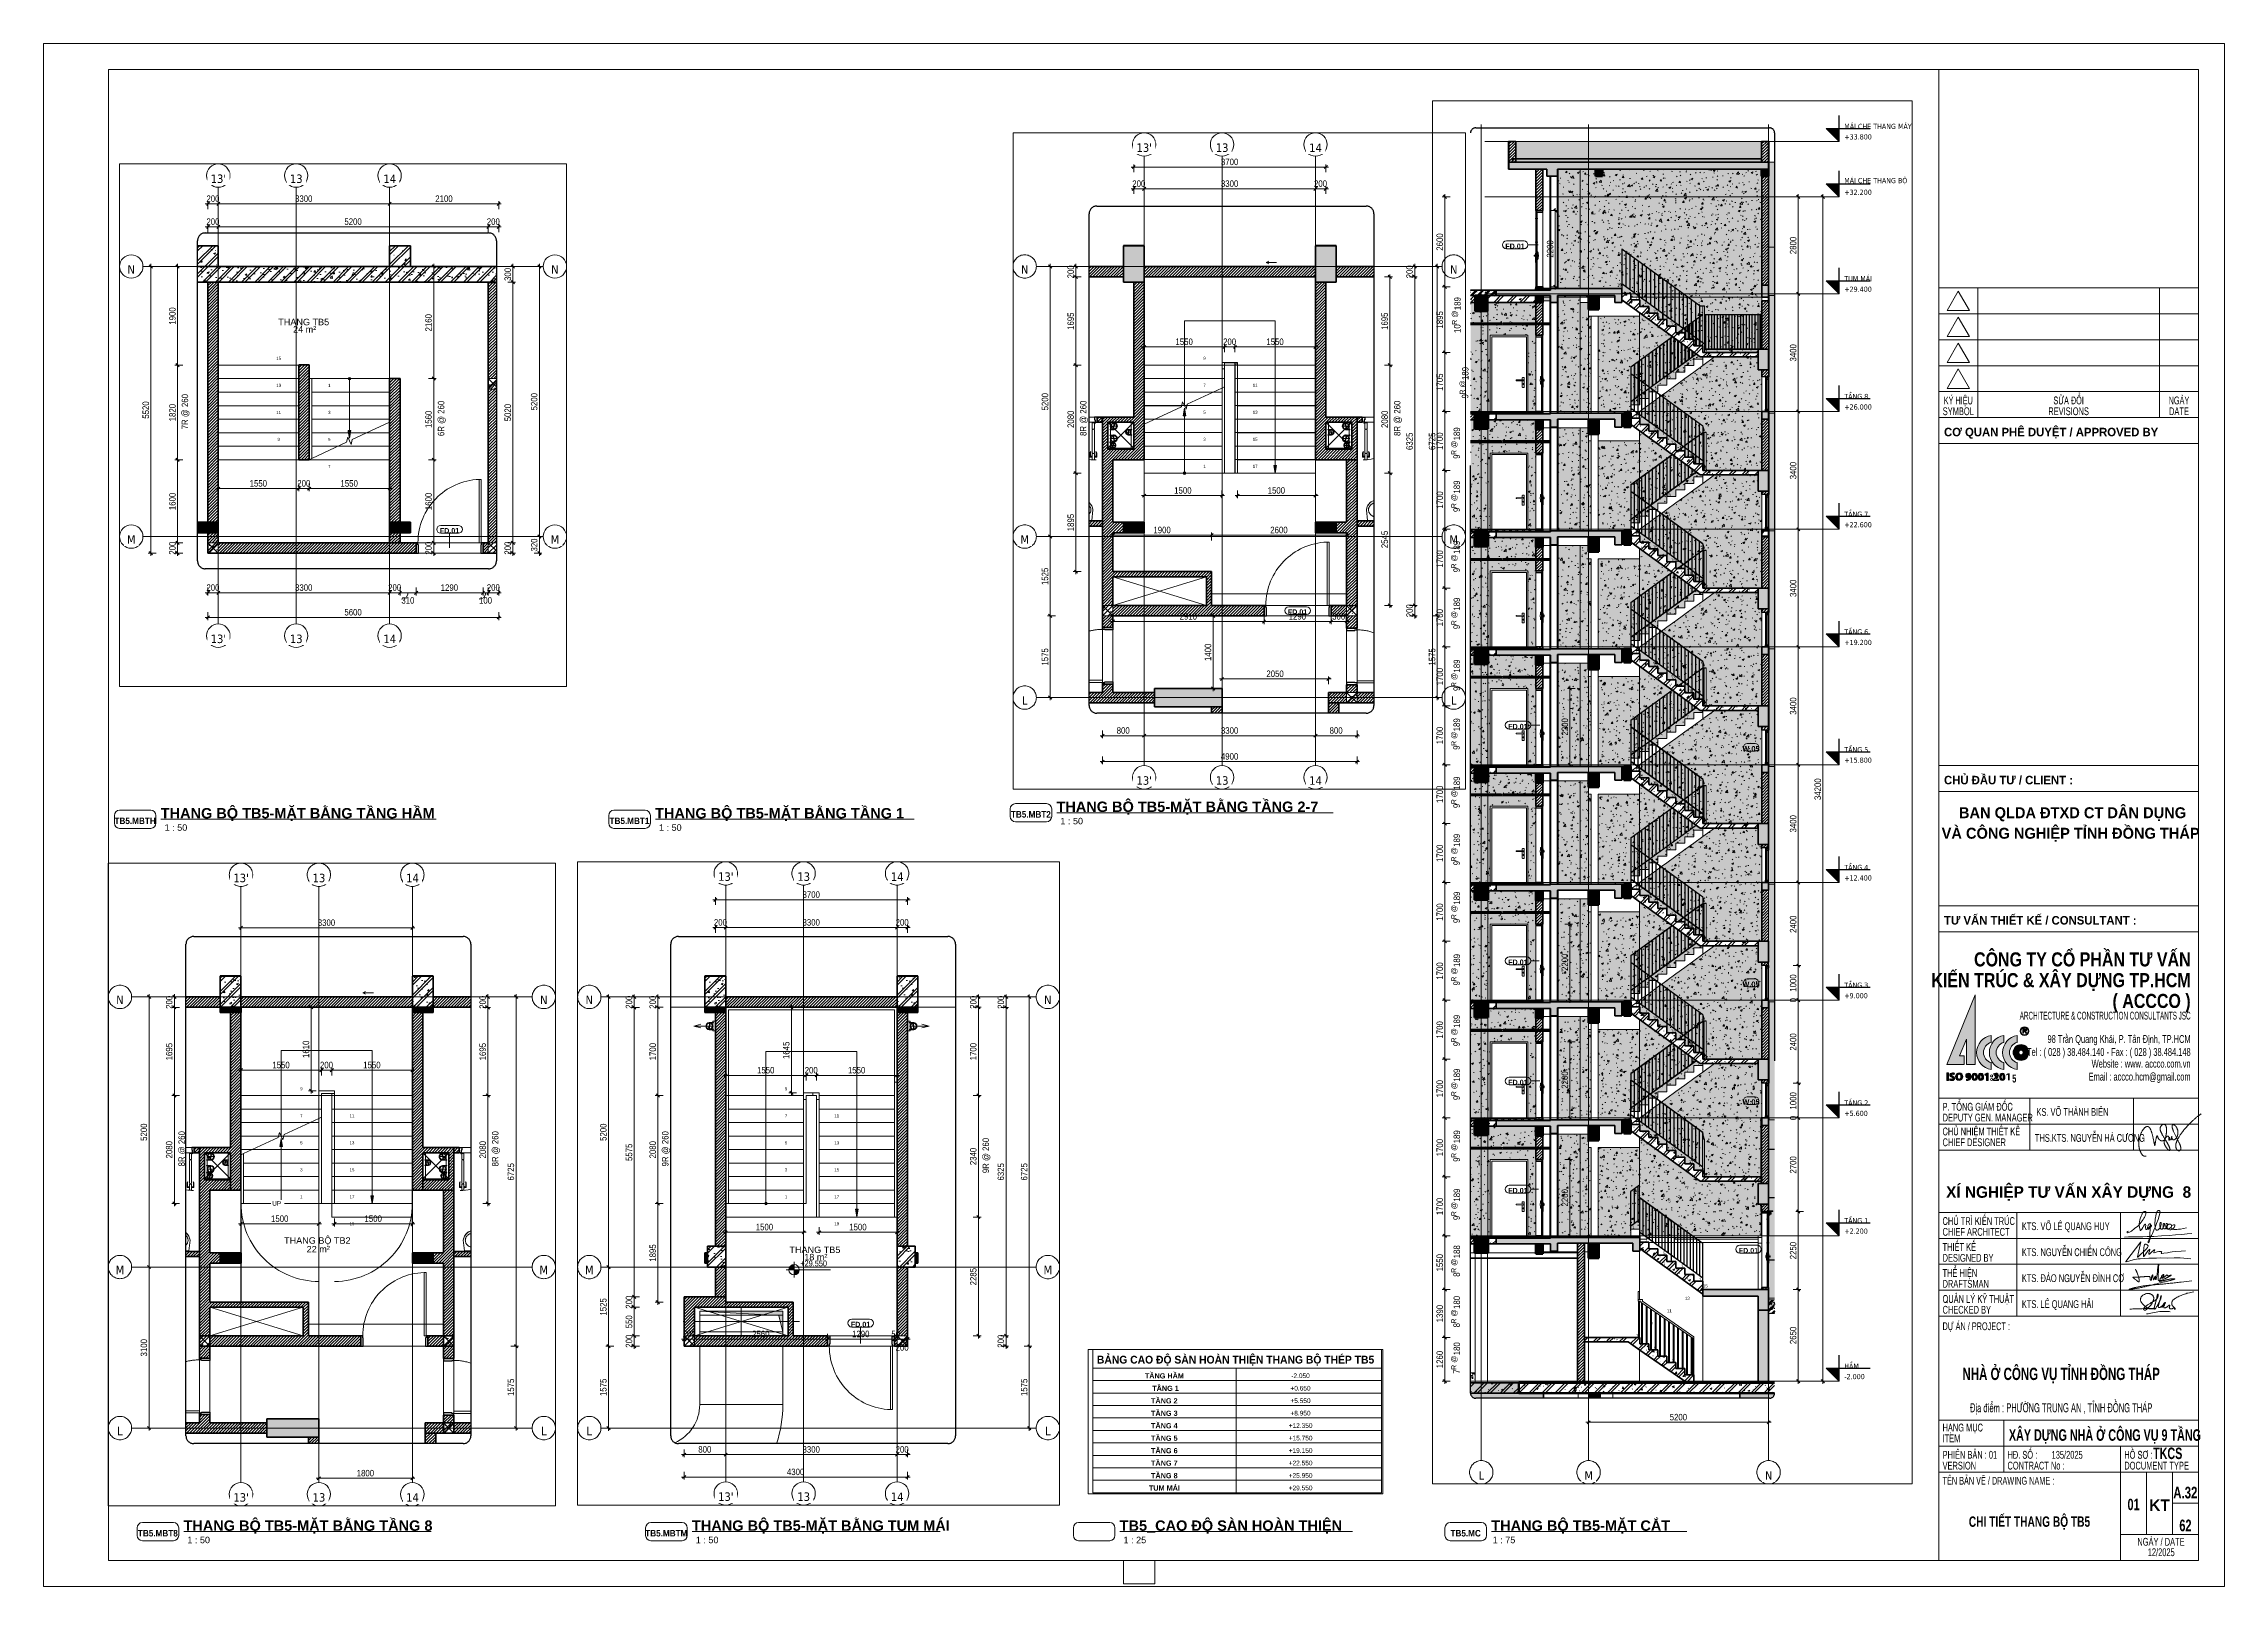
# Paper-space layout 'Layout1' of a CAD drawing. Header units: millimetres. Extents: x -416 to 424, y -1 to 593.
# The model-space entities are those that its viewports show. They can reach past a viewport. Long polylines and large blocks are cut down to what shows.
import ezdxf

# ---------------------------------------------------------------- set-up
doc = ezdxf.new("R2010")
doc.units = ezdxf.units.MM
for name, pattern in [('Centre', [31.75, 6.35, -4.7625, 15.875, -4.7625]), ('Dash', [6, 3, -3]), ('Dash - Tight', [4.5, 3, -1.5]), ('Demolished', [7.14375, 4.7625, -2.38125]), ('Grid Line', [22.225, 12.7, -3.175, 3.175, -3.175]), ('Hidden', [7.14375, 4.7625, -2.38125]), ('IMPORT-CENTER', [2000, 1250, -250, 250, -250]), ('IMPORT-CENTER _2_', [40.64, 25.4, -5.08, 5.08, -5.08]), ('IMPORT-CENTER _3_', [10.16, 6.35, -1.27, 1.27, -1.27]), ('Overhead', [3.96875, 2.38125, -1.5875])]:
    doc.linetypes.add(name, pattern=pattern)
for name, color, linetype, lineweight in [('0-2', 250, 'Continuous', 18), ('0-3', 50, 'Continuous', 5), ('0-4', 90, 'Continuous', 5), ('A-ANNO-DIMS', 211, 'Continuous', 9), ('A-ANNO-DIMS-50', 211, 'Continuous', 9), ('A-ANNO-DIMS-75', 211, 'Continuous', 9), ('A-AREA-IDEN', 2, 'Continuous', 9), ('A-CLNG', 13, 'Continuous', 18), ('A-CLNG-1', 7, 'Continuous', 35), ('A-CLNG-FNSH-1', 250, 'Continuous', 18), ('A-CLNG-PATT-1', 13, 'Continuous', 18), ('A-DETL-DEMO', 6, 'Demolished', 18), ('A-DETL-GENF', 92, 'Continuous', 18), ('A-DETL-GENF-1', 250, 'Continuous', 18), ('A-DETL-GENF-2', 92, 'Dash - Tight', 18), ('A-DETL-GENF-3', 254, 'Continuous', 18), ('A-DETL-GENF-4', 92, 'Hidden', 25), ('A-DETL-MEDM', 33, 'Continuous', 35), ('A-DETL-THIN', 151, 'Continuous', 18), ('A-DETL-THIN-1', 250, 'Continuous', 18), ('A-DETL-WIDE', 214, 'Continuous', 70), ('A-DOOR', 31, 'Continuous', 18), ('A-DOOR-1', 250, 'Continuous', 18), ('A-DOOR-2', 10, 'Continuous', 25), ('A-DOOR-3', 31, 'Continuous', 25), ('A-DOOR-FRAM', 31, 'Continuous', 25), ('A-DOOR-FRAM-1', 31, 'Continuous', 18), ('A-DOOR-GLAZ', 31, 'Continuous', 25), ('A-DOOR-IDEN', 31, 'Continuous', 9), ('A-FLOR', 192, 'Continuous', 18), ('A-FLOR-1', 250, 'Continuous', 18), ('A-FLOR-FNSH-1', 7, 'Continuous', 35), ('A-FLOR-FNSH-2', 250, 'Continuous', 18), ('A-FLOR-HRAL', 11, 'Continuous', 18), ('A-FLOR-HRAL-1', 11, 'Continuous', 25), ('A-FLOR-HRAL-2', 253, 'Continuous', 18), ('A-FLOR-LEVL', 51, 'Continuous', 9), ('A-FLOR-LEVL-1', 51, 'Continuous', 25), ('A-FLOR-LEVL-2', 51, 'Centre', 9), ('A-FLOR-MCUT', 51, 'Continuous', 18), ('A-FLOR-PATT-1', 253, 'Continuous', 18), ('A-FLOR-PATT-2', 8, 'Continuous', 18), ('A-GLAZ', 151, 'Continuous', 18), ('A-GLAZ-1', 151, 'Continuous', 25), ('A-GLAZ-IDEN', 152, 'Continuous', 9), ('A-WALL', 113, 'Continuous', 18), ('A-WALL-1', 7, 'Continuous', 35), ('A-WALL-2', 250, 'Continuous', 18), ('A-WALL-3', 113, 'Continuous', 35), ('A-WALL-FNSH-1', 250, 'Continuous', 18), ('A-WALL-PATT-1', 254, 'Continuous', 18), ('A-WALL-PATT-2', 111, 'Continuous', 18), ('A-WALL-PATT-3', 250, 'Continuous', 18), ('A-WALL-PATT-4', 111, 'Continuous', 5), ('G-ANNO-DIMS', 111, 'Continuous', 9), ('G-ANNO-TEXT-1', 7, 'Continuous', 9), ('G-ANNO-TEXT-2', 5, 'Continuous', 9), ('G-ANNO-TTLB', 6, 'Continuous', 9), ('G-IMPT', 8, 'Continuous', 18), ('G-IMPT-1', 8, 'Continuous', 25), ('G-IMPT-2', 8, 'IMPORT-CENTER _3_', 18), ('G-IMPT-3', 8, 'IMPORT-CENTER _2_', 18), ('G-IMPT-4', 8, 'IMPORT-CENTER', 18), ('I-WALL', 2, 'Continuous', 18), ('M-EQPM', 50, 'Continuous', 18), ('M-EQPM-1', 50, 'Continuous', 25), ('P-SANR-FIXT-1', 250, 'Continuous', 18), ('P-SANR-FIXT-2', 253, 'Continuous', 18), ('S-BEAM-1', 43, 'Continuous', 5), ('S-BEAM-2', 90, 'Continuous', 50), ('S-BEAM-3', 250, 'Continuous', 18), ('S-COLS', 52, 'Continuous', 18), ('S-COLS-1', 9, 'Continuous', 5), ('S-COLS-2', 7, 'Continuous', 35), ('S-COLS-3', 52, 'Dash', 18), ('S-COLS-4', 254, 'Continuous', 18), ('S-COLS-5', 52, 'Continuous', 35), ('S-COLS-6', 250, 'Continuous', 18), ('S-COLS-HDLN', 52, 'Dash', 18), ('S-COLS-HDLN-1', 254, 'Continuous', 18), ('S-FNDN-1', 43, 'Continuous', 5), ('S-FNDN-2', 7, 'Continuous', 35), ('S-FNDN-3', 250, 'Continuous', 18), ('S-GRID-1', 1, 'Grid Line', 9), ('S-GRID-IDEN', 1, 'Continuous', 9), ('S-STRS', 31, 'Continuous', 18), ('S-STRS-1', 253, 'Continuous', 18), ('S-STRS-2', 31, 'Continuous', 35), ('S-STRS-ANNO', 31, 'Continuous', 18), ('S-STRS-IDEN', 31, 'Continuous', 18), ('S-STRS-IDEN-1', 31, 'Continuous', 9), ('S-STRS-MBND', 31, 'Overhead', 18), ('S-STRS-MBND-1', 31, 'Continuous', 18)]:
    doc.layers.add(name, color=color, linetype=linetype, lineweight=lineweight)
doc.layers.add('G-ANNO-NPLT', color=191, linetype='Continuous', plot=False)
doc.styles.add('Arial', font='arial.ttf', dxfattribs={"height": 59.53})
doc.styles.add('Arial_1', font='arial.ttf', dxfattribs={"height": 90})
doc.styles.add('Arial_2', font='arial.ttf', dxfattribs={"height": 89.295})
doc.styles.add('Arial_3', font='arial.ttf', dxfattribs={"width": 0.9, "height": 112.5})
doc.styles.add('Arial_4', font='arial.ttf', dxfattribs={"height": 125})
doc.styles.add('Arial_5', font='arial.ttf', dxfattribs={"height": 45})
doc.styles.add('Arial_6', font='arial.ttf', dxfattribs={"height": 2.5})
doc.styles.add('Arial_B', font='arialbd.ttf', dxfattribs={"width": 0.9, "height": 100})
doc.styles.add('Arial_B_2', font='arialbd.ttf', dxfattribs={"width": 0.9, "height": 150})
doc.styles.add('Arial_B_3', font='arialbd.ttf', dxfattribs={"width": 0.85, "height": 157.5})
doc.styles.add('Arial_B_4', font='arialbd.ttf', dxfattribs={"width": 0.95, "height": 75})
doc.styles.add('Arial_B_5', font='arialbd.ttf', dxfattribs={"height": 50})
doc.styles.add('Arial_B_6', font='arialbd.ttf', dxfattribs={"width": 0.7, "height": 4})
doc.styles.add('Arial_B_7', font='arialbd.ttf', dxfattribs={"width": 0.7, "height": 4.5})
doc.styles.add('Arial_B_8', font='arialbd.ttf', dxfattribs={"height": 4})
doc.styles.add('Arial_B_9', font='arialbd.ttf', dxfattribs={"width": 0.9, "height": 2.5})
doc.styles.add('Tahoma_B', font='tahomabd.ttf', dxfattribs={"height": 162.5})
doc.styles.add('Tahoma_B_1', font='tahomabd.ttf', dxfattribs={"width": 0.85, "height": 150})
doc.styles.add('Tahoma_B_2', font='tahomabd.ttf', dxfattribs={"height": 243.75})
doc.styles.add('UTM Avo', font='', dxfattribs={"width": 0.9, "height": 125})
doc.styles.add('UTM Avo_1', font='', dxfattribs={"width": 0.9, "height": 187.5})
doc.styles.add('UTM Avo_2', font='', dxfattribs={"width": 0.9, "height": 150})
doc.styles.add('UTM Avo_3', font='', dxfattribs={"width": 0.9, "height": 187.5})
doc.styles.add('VNI-Avo_B', font='', dxfattribs={"height": 851.193385})
doc.styles.add('VNI-Avo_B_1', font='', dxfattribs={"width": 0.7, "height": 851.193385})
doc.styles.add('VNI-Avo_B_2', font='', dxfattribs={"height": 627.256615})
doc.styles.add('VNI-Avo_B_3', font='', dxfattribs={"width": 0.85, "height": 1041.119611})
doc.styles.add('VNI-Avo_B_4', font='', dxfattribs={"width": 0.7, "height": 911.490203})
doc.styles.add('VNI-Avo_B_5', font='', dxfattribs={"height": 808.633715})
doc.styles.add('VNI-Avo_B_6', font='', dxfattribs={"width": 0.7, "height": 4.5})
doc.styles.add('VNI-Helve-Condense', font='', dxfattribs={"width": 0.57, "height": 575.072475})
doc.styles.add('VNI-Helve-Condense_1', font='', dxfattribs={"width": 0.7, "height": 575.072475})
doc.styles.add('VNI-Helve-Condense_2', font='', dxfattribs={"width": 0.75, "height": 575.072475})
doc.styles.add('VNI-Helve-Condense_3', font='', dxfattribs={"width": 0.7, "height": 670.917887})
doc.styles.add('VNI-Lithos_B', font='', dxfattribs={"width": 0.7, "height": 2.376})
doc.styles.get('UTM Avo').set_extended_font_data('UTM Avo')
doc.styles.get('UTM Avo_1').set_extended_font_data('UTM Avo')
doc.styles.get('UTM Avo_2').set_extended_font_data('UTM Avo')
doc.styles.get('UTM Avo_3').set_extended_font_data('UTM Avo')
doc.styles.get('VNI-Avo_B').set_extended_font_data('VNI-Avo', bold=True)
doc.styles.get('VNI-Avo_B_1').set_extended_font_data('VNI-Avo', bold=True)
doc.styles.get('VNI-Avo_B_2').set_extended_font_data('VNI-Avo', bold=True)
doc.styles.get('VNI-Avo_B_3').set_extended_font_data('VNI-Avo', bold=True)
doc.styles.get('VNI-Avo_B_4').set_extended_font_data('VNI-Avo', bold=True)
doc.styles.get('VNI-Avo_B_5').set_extended_font_data('VNI-Avo', bold=True)
doc.styles.get('VNI-Avo_B_6').set_extended_font_data('VNI-Avo', bold=True)
doc.styles.get('VNI-Helve-Condense').set_extended_font_data('VNI-Helve-Condense')
doc.styles.get('VNI-Helve-Condense_1').set_extended_font_data('VNI-Helve-Condense')
doc.styles.get('VNI-Helve-Condense_2').set_extended_font_data('VNI-Helve-Condense')
doc.styles.get('VNI-Helve-Condense_3').set_extended_font_data('VNI-Helve-Condense')
doc.styles.get('VNI-Lithos_B').set_extended_font_data('VNI-Lithos', bold=True)
doc.dimstyles.new('1_Dim_chi_tiet_2_5', dxfattribs={"dimscale": 304.8, "dimtxt": 124.912619, "dimasz": 0.19685, "dimexe": 0.164042, "dimexo": 0.0625, "dimgap": 0.016404, "dimtad": 1, "dimdec": 0, "dimrnd": 5, "dimzin": 0, "dimdsep": 46, "dimtxsty": 'UTM Avo', "dimblk1": 'OBLIQUE', "dimblk2": 'OBLIQUE', "dimsah": 1, "dimcen": 0.09, "dimdle": 0.164042, "dimazin": 0, "dimtfac": 1, "dimtdec": 4, "dimtix": 1, "dimtmove": 0, "dimatfit": 3, "dimfxl": 0.328084, "dimfxlon": 1, "dimtvp": 1, "dimtolj": 1, "dimtzin": 0, "dimarcsym": 2})
doc.dimstyles.new('1_Dim_chi_tiet_2_5_1', dxfattribs={"dimscale": 304.8, "dimtxt": 124.912619, "dimasz": 0.19685, "dimexe": 0.164042, "dimexo": 0.0625, "dimgap": 0.016404, "dimtad": 1, "dimdec": 0, "dimrnd": 5, "dimzin": 0, "dimdsep": 46, "dimtxsty": 'UTM Avo', "dimblk1": 'OBLIQUE', "dimblk2": 'OBLIQUE', "dimsah": 1, "dimcen": 0.09, "dimdle": 0.164042, "dimazin": 0, "dimtfac": 1, "dimtdec": 4, "dimtix": 1, "dimtmove": 1, "dimatfit": 3, "dimfxl": 0.328084, "dimfxlon": 1, "dimtvp": 1, "dimtolj": 1, "dimtzin": 0, "dimarcsym": 2})
doc.dimstyles.new('1_Dim_chi_tiet_2_5_2', dxfattribs={"dimscale": 304.8, "dimtxt": 187.368928, "dimasz": 0.295276, "dimexe": 0.246063, "dimexo": 0.0625, "dimgap": 0.024606, "dimtad": 1, "dimdec": 0, "dimrnd": 5, "dimzin": 0, "dimdsep": 46, "dimtxsty": 'UTM Avo_1', "dimblk1": 'OBLIQUE', "dimblk2": 'OBLIQUE', "dimsah": 1, "dimcen": 0.09, "dimdle": 0.246063, "dimazin": 0, "dimtfac": 1, "dimtdec": 4, "dimtix": 1, "dimtmove": 0, "dimatfit": 3, "dimfxl": 0.492126, "dimfxlon": 1, "dimtvp": 1, "dimtolj": 1, "dimtzin": 0, "dimarcsym": 2})
pattern_1 = [(45, (0, 0), (-28.284271, 28.284271), [])]
pattern_2 = [(45, (9334.783, 0), (-28.284271, 28.284271), [])]
pattern_3 = [(50, (9334.78, 0), (364.3679, -31.8783), [38.1, -419.1]), (355, (9334.8, 0), (-70.4859, 382.1133), [30.48, -335.28]), (100.451, (9365.15, -2.66), (293.885, 350.2334), [32.38, -356.18]), (46.184, (9334.8, 101.6), (542.1585, -84.0858), [57.15, -628.65]), (96.636, (9379.96, 94.6), (474.8049, 494.8554), [48.57, -534.27]), (351.184, (9334.8, 101.6), (474.8102, 494.85), [45.72, -502.92]), (21, (9385.58, 76.2), (303.2285, -204.53046), [38.1, -419.1]), (326, (9385.6, 76.2), (123.6039, 368.376), [30.48, -335.28]), (71.451, (9410.85, 59.16), (426.8341, 163.8427), [32.38, -356.18]), (37.5, (9334.78, 0), (6.17665, 169.11015), [3.353, -327.863, 3.353, -337.007, -336.55]), (37.5, (9334.78, 0), (6.17665, 169.11015), [-671.576, 3.353, -333.197]), (7.5, (9334.78, 0), (133.63888, 200.3615), [3.353, -190.703, 3.353, -320.243, -128.27]), (7.5, (9334.78, 0), (133.63888, 200.3615), [-517.652, 3.353, -124.917]), (327.5, (9221.5, 0), (271.18182, -11.45836), [3.353, -123.647, 3.353, -392.887, -525.78]), (327.5, (9221.5, 0), (271.18182, -11.45836), [-523.24, 3.353, -522.427]), (317.5, (9170.7, 0), (296.2585, 50.85285), [3.353, -161.747, 3.353, -259.791, -373.38]), (317.5, (9170.7, 0), (296.2585, 50.85285), [-428.244, 3.353, -370.027]), (45, (9334.78, 0), (-125.72359, 125.72359), []), (45, (9334.78, 190.5), (-125.72359, 125.72359), [])]
pattern_4 = [(230, (118952.5, 71611.94), (-364.3679, 31.8783), [38.1, -419.1]), (175, (118952.5, 71611.94), (70.4859, -382.1133), [30.48, -335.28]), (280.451, (118922.13, 71614.6), (-293.885, -350.2334), [32.38, -356.18]), (226.184, (118952.5, 71510.34), (-542.1585, 84.0858), [57.15, -628.65]), (276.636, (118907.3, 71517.34), (-474.8049, -494.8554), [48.57, -534.27]), (171.184, (118952.5, 71510.34), (-474.8102, -494.85), [45.72, -502.92]), (201, (118901.7, 71535.74), (-303.2285, 204.53046), [38.1, -419.1]), (146, (118901.7, 71535.74), (-123.6039, -368.376), [30.48, -335.28]), (251.451, (118876.42, 71552.78), (-426.8341, -163.8427), [32.38, -356.18]), (217.5, (118952.49, 71611.94), (-6.17665, -169.11015), [3.353, -327.863, 3.353, -673.557]), (217.5, (118952.49, 71611.94), (-6.17665, -169.11015), [-334.569, -337.007, 3.353, -333.197]), (187.5, (118952.5, 71611.94), (-133.63888, -200.3615), [3.353, -190.703, 3.353, -448.513]), (187.5, (118952.5, 71611.94), (-133.63888, -200.3615), [-197.409, -320.243, 3.353, -124.917]), (147.5, (119065.78, 71611.94), (-271.18182, 11.45836), [3.353, -123.647, 3.353, -392.887, -525.78]), (147.5, (119065.78, 71611.94), (-271.18182, 11.45836), [-523.24, 3.353, -522.427]), (137.5, (119116.58, 71611.94), (-296.2585, -50.85285), [3.353, -161.747, 3.353, -259.791, -373.38]), (137.5, (119116.58, 71611.94), (-296.2585, -50.85285), [-428.244, 3.353, -370.027]), (225, (118952.5, 71611.94), (125.72359, -125.72359), []), (225, (118952.5, 71421.44), (125.72359, -125.72359), [])]
pattern_5 = [(230, (114252.56, 71611.94), (-364.3679, 31.8783), [38.1, -419.1]), (175, (114252.56, 71611.94), (70.4859, -382.1133), [30.48, -335.28]), (280.451, (114222.2, 71614.6), (-293.885, -350.2334), [32.38, -356.18]), (226.184, (114252.56, 71510.34), (-542.1585, 84.0858), [57.15, -628.65]), (276.636, (114207.4, 71517.34), (-474.805, -494.8554), [48.57, -534.27]), (171.184, (114252.56, 71510.34), (-474.8102, -494.85), [45.72, -502.92]), (201, (114201.76, 71535.74), (-303.2285, 204.53046), [38.1, -419.1]), (146, (114201.76, 71535.74), (-123.6039, -368.376), [30.48, -335.28]), (251.451, (114176.5, 71552.78), (-426.8341, -163.8427), [32.38, -356.18]), (217.5, (114252.56, 71611.94), (-6.17665, -169.11015), [3.353, -327.863, 3.353, -673.557]), (217.5, (114252.56, 71611.94), (-6.17665, -169.11015), [-334.569, -337.007, 3.353, -333.197]), (187.5, (114252.56, 71611.94), (-133.63888, -200.3615), [3.353, -190.703, 3.353, -448.513]), (187.5, (114252.56, 71611.94), (-133.63888, -200.3615), [-197.409, -320.243, 3.353, -124.917]), (147.5, (114365.85, 71611.94), (-271.18182, 11.45836), [3.353, -123.647, 3.353, -392.887, -525.78]), (147.5, (114365.85, 71611.94), (-271.18182, 11.45836), [-523.24, 3.353, -522.427]), (137.5, (114416.65, 71611.94), (-296.2585, -50.85285), [3.353, -161.747, 3.353, -259.791, -373.38]), (137.5, (114416.65, 71611.94), (-296.2585, -50.85285), [-428.244, 3.353, -370.027]), (225, (114252.56, 71611.94), (125.72359, -125.72359), []), (225, (114252.56, 71421.44), (125.72359, -125.72359), [])]
pattern_6 = [(230, (118952.5, 69936.94), (-364.3679, 31.8783), [38.1, -419.1]), (175, (118952.5, 69936.94), (70.4859, -382.1133), [30.48, -335.28]), (280.451, (118922.13, 69939.6), (-293.885, -350.2334), [32.38, -356.18]), (226.184, (118952.5, 69835.34), (-542.1585, 84.0858), [57.15, -628.65]), (276.636, (118907.3, 69842.34), (-474.8049, -494.8554), [48.57, -534.27]), (171.184, (118952.5, 69835.34), (-474.8102, -494.85), [45.72, -502.92]), (201, (118901.7, 69860.74), (-303.2285, 204.53046), [38.1, -419.1]), (146, (118901.7, 69860.74), (-123.6039, -368.376), [30.48, -335.28]), (251.451, (118876.42, 69877.78), (-426.8341, -163.8427), [32.38, -356.18]), (217.5, (118952.49, 69936.94), (-6.17665, -169.11015), [3.353, -327.863, 3.353, -673.557]), (217.5, (118952.49, 69936.94), (-6.17665, -169.11015), [-334.569, -337.007, 3.353, -333.197]), (187.5, (118952.5, 69936.94), (-133.63888, -200.3615), [3.353, -190.703, 3.353, -448.513]), (187.5, (118952.5, 69936.94), (-133.63888, -200.3615), [-197.409, -320.243, 3.353, -124.917]), (147.5, (119065.78, 69936.94), (-271.18182, 11.45836), [3.353, -123.647, 3.353, -392.887, -525.78]), (147.5, (119065.78, 69936.94), (-271.18182, 11.45836), [-523.24, 3.353, -522.427]), (137.5, (119116.58, 69936.94), (-296.2585, -50.85285), [3.353, -161.747, 3.353, -259.791, -373.38]), (137.5, (119116.58, 69936.94), (-296.2585, -50.85285), [-428.244, 3.353, -370.027]), (225, (118952.5, 69936.94), (125.72359, -125.72359), []), (225, (118952.5, 69746.44), (125.72359, -125.72359), [])]
pattern_7 = [(45, (18939.878, 0), (-28.284271, 28.284271), [])]
pattern_8 = [(45, (27758.706, 0), (-28.284271, 28.284271), [])]
pattern_9 = [(50, (27758.7, 0), (364.3679, -31.8783), [38.1, -419.1]), (355, (27758.7, 0), (-70.48585, 382.1133), [30.48, -335.28]), (100.451, (27789.07, -2.66), (293.885, 350.2334), [32.38, -356.18]), (46.184, (27758.7, 101.6), (542.1585, -84.0858), [57.15, -628.65]), (96.636, (27803.9, 94.6), (474.8049, 494.8554), [48.57, -534.27]), (351.184, (27758.7, 101.6), (474.8102, 494.85), [45.72, -502.92]), (21, (27809.5, 76.2), (303.22847, -204.53046), [38.1, -419.1]), (326, (27809.5, 76.2), (123.6039, 368.376), [30.48, -335.28]), (71.451, (27834.77, 59.16), (426.8341, 163.8427), [32.38, -356.18]), (37.5, (27758.7, 0), (6.17665, 169.11015), [3.353, -327.863, 3.353, -337.007, -336.55]), (37.5, (27758.7, 0), (6.17665, 169.11015), [-671.576, 3.353, -333.197]), (7.5, (27758.7, 0), (133.63888, 200.3615), [3.353, -190.703, 3.353, -320.243, -128.27]), (7.5, (27758.7, 0), (133.63888, 200.3615), [-517.652, 3.353, -124.917]), (327.5, (27645.42, 0), (271.18182, -11.45836), [3.353, -123.647, 3.353, -392.887, -525.78]), (327.5, (27645.42, 0), (271.18182, -11.45836), [-523.24, 3.353, -522.427]), (317.5, (27594.62, 0), (296.2585, 50.85285), [3.353, -161.747, 3.353, -259.791, -373.38]), (317.5, (27594.62, 0), (296.2585, 50.85285), [-428.244, 3.353, -370.027]), (45, (27758.7, 0), (-125.72359, 125.72359), []), (45, (27758.7, 190.5), (-125.72359, 125.72359), [])]
pattern_10 = [(45, (38247.545, 0), (-28.284271, 28.284271), [])]
pattern_11 = [(50, (38247.54, 0), (364.3679, -31.8783), [38.1, -419.1]), (355, (38247.54, 0), (-70.4859, 382.1133), [30.48, -335.28]), (100.451, (38277.9, -2.66), (293.885, 350.2334), [32.38, -356.18]), (46.184, (38247.54, 101.6), (542.1585, -84.0858), [57.15, -628.65]), (96.636, (38292.7, 94.6), (474.8049, 494.8554), [48.57, -534.27]), (351.184, (38247.54, 101.6), (474.8102, 494.85), [45.72, -502.92]), (21, (38298.34, 76.2), (303.22847, -204.53046), [38.1, -419.1]), (326, (38298.34, 76.2), (123.6039, 368.376), [30.48, -335.28]), (71.451, (38323.6, 59.16), (426.8341, 163.8427), [32.38, -356.18]), (37.5, (38247.54, 0), (6.17665, 169.11015), [3.353, -327.863, 3.353, -337.007, -336.55]), (37.5, (38247.54, 0), (6.17665, 169.11015), [-671.576, 3.353, -333.197]), (7.5, (38247.54, 0), (133.63888, 200.3615), [3.353, -190.703, 3.353, -320.243, -128.27]), (7.5, (38247.54, 0), (133.63888, 200.3615), [-517.652, 3.353, -124.917]), (327.5, (38134.26, 0), (271.18182, -11.45836), [3.353, -123.647, 3.353, -392.887, -525.78]), (327.5, (38134.26, 0), (271.18182, -11.45836), [-523.24, 3.353, -522.427]), (317.5, (38083.46, 0), (296.2585, 50.85285), [3.353, -161.747, 3.353, -259.791, -373.38]), (317.5, (38083.46, 0), (296.2585, 50.85285), [-428.244, 3.353, -370.027]), (45, (38247.54, 0), (-125.72359, 125.72359), []), (45, (38247.54, 190.5), (-125.72359, 125.72359), [])]
pattern_12 = [(50, (74551.6, 15225), (546.553, -47.817), [57.15, -628.65]), (355, (74551.6, 15225), (-105.728, 573.17), [45.72, -502.92]), (100.451, (74597.17, 15221), (440.828, 525.35), [48.57, -534.27]), (46.184, (74551.6, 15377.4), (813.237, -126.128), [85.725, -942.975]), (96.636, (74619.4, 15366.9), (712.207, 742.283), [72.855, -801.405]), (351.184, (74551.6, 15377.4), (712.215, 742.276), [68.58, -754.38]), (21, (74627.8, 15339.3), (454.843, -306.796), [57.15, -628.65]), (326, (74627.8, 15339.3), (185.406, 552.564), [45.72, -502.92]), (71.451, (74665.7, 15313.73), (640.251, 245.764), [48.57, -534.27]), (37.5, (74551.62, 15225), (9.2664, 253.665), [5.029, -491.795, 5.029, -505.511, -504.825]), (37.5, (74551.62, 15225), (9.2664, 253.665), [-1007.364, 5.029, -499.796]), (7.5, (74551.62, 15225), (200.4594, 300.5414), [5.029, -286.055, 5.029, -480.365, -192.405]), (7.5, (74551.62, 15225), (200.4594, 300.5414), [-776.478, 5.029, -187.376]), (327.5, (74381.7, 15225), (406.7728, -17.1864), [5.029, -185.471, 5.029, -589.331, -788.67]), (327.5, (74381.7, 15225), (406.7728, -17.1864), [-784.86, 5.029, -783.641]), (317.5, (74305.5, 15225), (444.388, 76.28), [5.029, -242.621, 5.029, -389.687, -560.07]), (317.5, (74305.5, 15225), (444.388, 76.28), [-642.366, 5.029, -555.041]), (45, (74551.62, 15225), (-188.5854, 188.5854), []), (45, (74551.62, 15510.75), (-188.5854, 188.5854), [])]
pattern_13 = [(45, (167034.49, 15225), (-42.4264, 42.4264), [])]
pattern_14 = [(50, (167034.5, 15225), (273.276, -23.909), [28.575, -314.325]), (355, (167034.5, 15225), (-52.8646, 286.585), [22.86, -251.46]), (100.451, (167057.26, 15223), (220.414, 262.6745), [24.285, -267.135]), (46.184, (167034.5, 15301.2), (406.6187, -63.0646), [42.862, -471.487]), (96.636, (167068.37, 15295.94), (356.104, 371.141), [36.428, -400.703]), (351.184, (167034.5, 15301.2), (356.1075, 371.138), [34.29, -377.19]), (21, (167072.6, 15282.15), (227.4212, -153.3982), [28.575, -314.325]), (326, (167072.6, 15282.15), (92.7027, 276.282), [22.86, -251.46]), (71.451, (167091.54, 15269.37), (320.1254, 122.8816), [24.285, -267.135]), (37.5, (167034.49, 15225), (4.6325, 126.8326), [2.515, -245.897, 2.515, -252.755, -252.413]), (37.5, (167034.49, 15225), (4.6325, 126.8326), [-503.682, 2.515, -249.898]), (7.5, (167034.49, 15225), (100.2292, 150.2711), [2.515, -143.027, 2.515, -240.182, -96.203]), (7.5, (167034.49, 15225), (100.2292, 150.2711), [-388.239, 2.515, -93.688]), (327.5, (166949.53, 15225), (203.38684, -8.5935), [2.515, -92.735, 2.515, -294.665, -394.335]), (327.5, (166949.53, 15225), (203.38684, -8.5935), [-392.43, 2.515, -391.82]), (317.5, (166911.43, 15225), (222.1944, 38.1398), [2.515, -121.31, 2.515, -194.843, -280.035]), (317.5, (166911.43, 15225), (222.1944, 38.1398), [-321.183, 2.515, -277.52]), (45, (167034.49, 15225), (-94.2927, 94.2927), []), (45, (167034.49, 15367.88), (-94.2927, 94.2927), [])]
pattern_15 = [(50, (167034.5, 15225), (546.553, -47.817), [57.15, -628.65]), (355, (167034.5, 15225), (-105.728, 573.17), [45.72, -502.92]), (100.451, (167080.04, 15221), (440.828, 525.35), [48.57, -534.27]), (46.184, (167034.5, 15377.4), (813.237, -126.128), [85.725, -942.975]), (96.636, (167102.26, 15366.9), (712.207, 742.283), [72.855, -801.405]), (351.184, (167034.5, 15377.4), (712.215, 742.276), [68.58, -754.38]), (21, (167110.7, 15339.3), (454.843, -306.796), [57.15, -628.65]), (326, (167110.7, 15339.3), (185.406, 552.564), [45.72, -502.92]), (71.451, (167148.6, 15313.73), (640.251, 245.764), [48.57, -534.27]), (37.5, (167034.49, 15225), (9.2664, 253.665), [5.029, -491.795, 5.029, -505.511, -504.825]), (37.5, (167034.49, 15225), (9.2664, 253.665), [-1007.364, 5.029, -499.796]), (7.5, (167034.5, 15225), (200.4594, 300.5414), [5.029, -286.055, 5.029, -480.365, -192.405]), (7.5, (167034.5, 15225), (200.4594, 300.5414), [-776.478, 5.029, -187.376]), (327.5, (166864.56, 15225), (406.7728, -17.1864), [5.029, -185.471, 5.029, -589.331, -788.67]), (327.5, (166864.56, 15225), (406.7728, -17.1864), [-784.86, 5.029, -783.641]), (317.5, (166788.36, 15225), (444.388, 76.2803), [5.029, -242.621, 5.029, -389.687, -560.07]), (317.5, (166788.36, 15225), (444.388, 76.2803), [-642.366, 5.029, -555.041]), (45, (167034.5, 15225), (-188.5854, 188.5854), []), (45, (167034.5, 15510.75), (-188.5854, 188.5854), [])]
pattern_16 = [(0, (167034.49, 15225), (609.6, 152.4), [25.146, -432.054, 25.146, -432.054, -2438.4]), (0, (167034.49, 15225), (609.6, 152.4), [-914.4, 25.146, -889.254, 25.146, -432.054, -1066.8]), (0, (167034.49, 15225), (609.6, 152.4), [-2286, 25.146, -279.654, 25.146, -736.854]), (120, (167263.09, 15301.2), (-436.7823, 451.7291), [25.146, -432.054, 25.146, -432.054, -2438.4]), (120, (167263.09, 15301.2), (-436.7823, 451.7291), [-914.4, 25.146, -889.254, 25.146, -432.054, -1066.8]), (120, (167263.09, 15301.2), (-436.7823, 451.7291), [-2286, 25.146, -279.654, 25.146, -736.854]), (240, (167339.29, 15606), (-172.8177, -604.1291), [25.146, -432.054, 25.146, -432.054, -2438.4]), (240, (167339.29, 15606), (-172.8177, -604.1291), [-914.4, 25.146, -889.254, 25.146, -432.054, -1066.8]), (240, (167339.29, 15606), (-172.8177, -604.1291), [-2286, 25.146, -279.654, 25.146, -736.854])]
pattern_17 = [(50, (167034.5, 15225), (546.553, -47.817), [57.15, -628.65]), (355, (167034.5, 15225), (-105.728, 573.17), [45.72, -502.92]), (100.451, (167080.04, 15221), (440.828, 525.35), [48.57, -534.27]), (46.184, (167034.5, 15377.4), (813.237, -126.128), [85.725, -942.975]), (96.636, (167102.26, 15366.9), (712.207, 742.283), [72.855, -801.405]), (351.184, (167034.5, 15377.4), (712.215, 742.276), [68.58, -754.38]), (21, (167110.7, 15339.3), (454.843, -306.796), [57.15, -628.65]), (326, (167110.7, 15339.3), (185.406, 552.564), [45.72, -502.92]), (71.451, (167148.6, 15313.73), (640.251, 245.764), [48.57, -534.27]), (37.5, (167034.49, 15225), (9.2664, 253.665), [25.146, -471.678, 25.146, -485.394, -504.825]), (37.5, (167034.49, 15225), (9.2664, 253.665), [-1007.364, 25.146, -479.679]), (7.5, (167034.5, 15225), (200.4594, 300.5414), [25.146, -265.938, 25.146, -460.248, -192.405]), (7.5, (167034.5, 15225), (200.4594, 300.5414), [-776.478, 25.146, -167.259]), (327.5, (166864.56, 15225), (406.7728, -17.1864), [25.146, -165.354, 25.146, -569.214, -788.67]), (327.5, (166864.56, 15225), (406.7728, -17.1864), [-784.86, 25.146, -763.524]), (317.5, (166788.36, 15225), (444.388, 76.28), [25.146, -222.504, 25.146, -369.57, -560.07]), (317.5, (166788.36, 15225), (444.388, 76.28), [-642.366, 25.146, -534.924])]
pattern_18 = [(37.5, (167034.49, 15225), (-2.40047, 73.41204), [2.515, -55.397, 2.515, -62.255, -61.912]), (37.5, (167034.49, 15225), (-2.40047, 73.41204), [-122.682, 2.515, -59.398]), (7.5, (167034.49, 15225), (67.42816, 107.524), [2.515, -28.727, 2.515, -49.682, -20.002]), (7.5, (167034.49, 15225), (67.42816, 107.524), [-83.439, 2.515, -17.488]), (327.5, (166987.626, 15225), (118.6493, 0.21553), [2.515, -16.535, 2.515, -66.065, -89.535]), (327.5, (166987.626, 15225), (118.6493, 0.21553), [-87.63, 2.515, -87.02]), (317.5, (166987.63, 15225), (114.5339, 33.4393), [2.515, -7.01, 2.515, -42.443, -51.435]), (317.5, (166987.63, 15225), (114.5339, 33.4393), [-54.483, 2.515, -48.92])]
pattern_19 = [(37.5, (167034.49, 15225), (-2.40047, 73.41204), [2.515, -55.397, 2.515, -62.255, -61.913]), (37.5, (167034.49, 15225), (-2.40047, 73.41204), [-122.682, 2.515, -59.398]), (7.5, (167034.49, 15225), (67.42816, 107.524), [2.515, -28.727, 2.515, -49.682, -20.003]), (7.5, (167034.49, 15225), (67.42816, 107.524), [-83.439, 2.515, -17.488]), (327.5, (166987.626, 15225), (118.6493, 0.21553), [2.515, -16.535, 2.515, -66.065, -89.535]), (327.5, (166987.626, 15225), (118.6493, 0.21553), [-87.63, 2.515, -87.02]), (317.5, (166987.63, 15225), (114.5339, 33.4393), [2.515, -7.01, 2.515, -42.443, -51.435]), (317.5, (166987.63, 15225), (114.5339, 33.4393), [-54.483, 2.515, -48.92])]
pattern_20 = [(45, (167034.49, 15225), (-39.77476, 39.77476), [])]

psp = doc.layouts.get("Layout1")

# ---------------------------------------------------------------- texts
at = {"layer": 'G-ANNO-TTLB', "line_spacing_factor": 0.936439}
for s, insert, char_height, width, attachment_point, style in [('\\pt11.43,22.86,34.29,45.72,57.15,68.58,80.01,91.44,102.87,114.3,125.73,137.16,148.59,160.02,171.45,182.88,194.31,205.74,217.17,228.6,240.03,251.46,262.89,274.32,285.75,297.18,308.61,320.04,331.47,342.9,354.33,365.76;TB5.MBTH', (-380.76, 293.73), 2.5, 15.957, 5, 'Arial_B_9'), ('\\pt12.7,25.4,38.1,50.8,63.5,76.2,88.9,101.6,114.3,127,139.7,152.4,165.1,177.8,190.5,203.2,215.9,228.6,241.3,254,266.7,279.4,292.1,304.8,317.5,330.2,342.9,355.6,368.3,381,393.7,406.4;THANG BỘ TB5-MẶT BẰNG TẦNG HẦM', (-370.88, 296.15), 4, 105.37, 4, 'Arial_B_8'), ('\\pt11.43,22.86,34.29,45.72,57.15,68.58,80.01,91.44,102.87,114.3,125.73,137.16,148.59,160.02,171.45,182.88,194.31,205.74,217.17,228.6,240.03,251.46,262.89,274.32,285.75,297.18,308.61,320.04,331.47,342.9,354.33,365.76;TB5.MBT1', (-190.33, 293.73), 2.5, 15.417, 5, 'Arial_B_9'), ('\\pt12.7,25.4,38.1,50.8,63.5,76.2,88.9,101.6,114.3,127,139.7,152.4,165.1,177.8,190.5,203.2,215.9,228.6,241.3,254,266.7,279.4,292.1,304.8,317.5,330.2,342.9,355.6,368.3,381,393.7,406.4;THANG BỘ TB5-MẶT BẰNG TẦNG 1', (-180.47, 296.15), 4, 95.85, 4, 'Arial_B_8'), ('\\pt11.43,22.86,34.29,45.72,57.15,68.58,80.01,91.44,102.87,114.3,125.73,137.16,148.59,160.02,171.45,182.88,194.31,205.74,217.17,228.6,240.03,251.46,262.89,274.32,285.75,297.18,308.61,320.04,331.47,342.9,354.33,365.76;TB5.MBT2', (-35.72, 296.23), 2.5, 15.417, 5, 'Arial_B_9'), ('\\pt12.7,25.4,38.1,50.8,63.5,76.2,88.9,101.6,114.3,127,139.7,152.4,165.1,177.8,190.5,203.2,215.9,228.6,241.3,254,266.7,279.4,292.1,304.8,317.5,330.2,342.9,355.6,368.3,381,393.7,406.4;THANG BỘ TB5-MẶT BẰNG TẦNG 2-7', (-25.86, 298.66), 4, 100.81, 4, 'Arial_B_8'), ('\\pt12.7,25.4,38.1,50.8,63.5,76.2,88.9,101.6,114.3,127,139.7,152.4,165.1,177.8,190.5,203.2,215.9,228.6,241.3,254,266.7,279.4,292.1,304.8,317.5,330.2,342.9,355.6,368.3,381,393.7,406.4; 1 : 50', (-25.34, 293.64), 2.5, 9.79, 4, 'Arial_6'), ('\\pt12.7,25.4,38.1,50.8,63.5,76.2,88.9,101.6,114.3,127,139.7,152.4,165.1,177.8,190.5,203.2,215.9,228.6,241.3,254,266.7,279.4,292.1,304.8,317.5,330.2,342.9,355.6,368.3,381,393.7,406.4; 1 : 50', (-370.37, 291.14), 2.5, 9.79, 4, 'Arial_6'), ('\\pt12.7,25.4,38.1,50.8,63.5,76.2,88.9,101.6,114.3,127,139.7,152.4,165.1,177.8,190.5,203.2,215.9,228.6,241.3,254,266.7,279.4,292.1,304.8,317.5,330.2,342.9,355.6,368.3,381,393.7,406.4; 1 : 50', (-179.95, 291.14), 2.5, 9.79, 4, 'Arial_6'), ('\\pt0.35001,0.70002,1.04999,1.4,1.75001,2.10002,2.44998,2.79999,3.15,3.50001,3.85002,4.19999,4.55,4.90001,5.25002,5.59998,5.94999,6.3,6.65001,7.00002,7.34999,7.7,8.05001,8.40002,8.74998,9.09999,9.45,9.80001,10.15002,10.49999,10.85,11.20001;A.32', (408.96, 35.08), 4.5, 9.31, 5, 'Arial_B_7'), ('\\pt12.7,25.4,38.1,50.8,63.5,76.2,88.9,101.6,114.3,127,139.7,152.4,165.1,177.8,190.5,203.2,215.9,228.6,241.3,254,266.7,279.4,292.1,304.8,317.5,330.2,342.9,355.6,368.3,381,393.7,406.4;THANG BỘ TB5-MẶT BẰNG TẦNG 8', (-362.13, 21.87), 4, 95.85, 4, 'Arial_B_8'), ('\\pt12.7,25.4,38.1,50.8,63.5,76.2,88.9,101.6,114.3,127,139.7,152.4,165.1,177.8,190.5,203.2,215.9,228.6,241.3,254,266.7,279.4,292.1,304.8,317.5,330.2,342.9,355.6,368.3,381,393.7,406.4;THANG BỘ TB5-MẶT BẰNG TUM MÁI', (-166.27, 21.87), 4, 99.48, 4, 'Arial_B_8'), ('\\pt12.7,25.4,38.1,50.8,63.5,76.2,88.9,101.6,114.3,127,139.7,152.4,165.1,177.8,190.5,203.2,215.9,228.6,241.3,254,266.7,279.4,292.1,304.8,317.5,330.2,342.9,355.6,368.3,381,393.7,406.4;TB5_CAO ĐỘ SÀN HOÀN THIỆN', (-1.52, 21.87), 4, 85.99, 4, 'Arial_B_8'), ('\\pt12.7,25.4,38.1,50.8,63.5,76.2,88.9,101.6,114.3,127,139.7,152.4,165.1,177.8,190.5,203.2,215.9,228.6,241.3,254,266.7,279.4,292.1,304.8,317.5,330.2,342.9,355.6,368.3,381,393.7,406.4;THANG BỘ TB5-MẶT CẮT', (141.63, 21.87), 4, 68.86, 4, 'Arial_B_8'), ('\\pt0.35,0.7,1.05,1.4,1.75,2.1,2.45,2.8,3.15,3.5,3.85,4.2,4.55,4.9,5.25,5.6,5.95,6.3,6.65,7,7.35,7.7,8.05,8.4,8.75,9.1,9.45,9.8,10.15,10.5,10.85,11.2;CHI TIẾT THANG BỘ TB5', (348.93, 23.41), 4, 46.949, 5, 'Arial_B_6'), ('\\pt11.43,22.86,34.29,45.72,57.15,68.58,80.01,91.44,102.87,114.3,125.73,137.16,148.59,160.02,171.45,182.88,194.31,205.74,217.17,228.6,240.03,251.46,262.89,274.32,285.75,297.18,308.61,320.04,331.47,342.9,354.33,365.76;TB5.MBT8', (-372, 19.44), 2.5, 15.417, 5, 'Arial_B_9'), ('\\pt12.7,25.4,38.1,50.8,63.5,76.2,88.9,101.6,114.3,127,139.7,152.4,165.1,177.8,190.5,203.2,215.9,228.6,241.3,254,266.7,279.4,292.1,304.8,317.5,330.2,342.9,355.6,368.3,381,393.7,406.4; 1 : 50', (-361.62, 16.85), 2.5, 9.79, 4, 'Arial_6'), ('\\pt11.43,22.86,34.29,45.72,57.15,68.58,80.01,91.44,102.87,114.3,125.73,137.16,148.59,160.02,171.45,182.88,194.31,205.74,217.17,228.6,240.03,251.46,262.89,274.32,285.75,297.18,308.61,320.04,331.47,342.9,354.33,365.76;TB5.MBTM', (-176.14, 19.44), 2.5, 16.371, 5, 'Arial_B_9'), ('\\pt12.7,25.4,38.1,50.8,63.5,76.2,88.9,101.6,114.3,127,139.7,152.4,165.1,177.8,190.5,203.2,215.9,228.6,241.3,254,266.7,279.4,292.1,304.8,317.5,330.2,342.9,355.6,368.3,381,393.7,406.4; 1 : 50', (-165.76, 16.85), 2.5, 9.79, 4, 'Arial_6'), ('\\pt12.7,25.4,38.1,50.8,63.5,76.2,88.9,101.6,114.3,127,139.7,152.4,165.1,177.8,190.5,203.2,215.9,228.6,241.3,254,266.7,279.4,292.1,304.8,317.5,330.2,342.9,355.6,368.3,381,393.7,406.4; 1 : 25', (-1.01, 16.85), 2.5, 9.79, 4, 'Arial_6'), ('\\pt11.43,22.86,34.29,45.72,57.15,68.58,80.01,91.44,102.87,114.3,125.73,137.16,148.59,160.02,171.45,182.88,194.31,205.74,217.17,228.6,240.03,251.46,262.89,274.32,285.75,297.18,308.61,320.04,331.47,342.9,354.33,365.76;TB5.MC', (131.76, 19.44), 2.5, 11.79, 5, 'Arial_B_9'), ('\\pt12.7,25.4,38.1,50.8,63.5,76.2,88.9,101.6,114.3,127,139.7,152.4,165.1,177.8,190.5,203.2,215.9,228.6,241.3,254,266.7,279.4,292.1,304.8,317.5,330.2,342.9,355.6,368.3,381,393.7,406.4;1 : 75', (142.14, 16.85), 2.5, 8.8, 4, 'Arial_6')]:
    psp.add_mtext(s, dxfattribs=dict(at, insert=insert, char_height=char_height, width=width, attachment_point=attachment_point, style=style))

msp = doc.modelspace()

# ---------------------------------------------------------------- texts
at = {"layer": 'A-AREA-IDEN', "char_height": 125, "line_spacing_factor": 0.936439, "style": 'Arial_4'}
for s, insert, width, attachment_point in [('\\pt2.5,5,7.5,10,12.5,15,17.5,20,22.5,25,27.5,30,32.5,35,37.5,40,42.5,45,47.5,50,52.5,55,57.5,60,62.5,65,67.5,70,72.5,75,77.5,80;THANG TB5', (144356.7, 77103.1), 985.5, 8), ('\\pt2.5,5,7.5,10,12.5,15,17.5,20,22.5,25,27.5,30,32.5,35,37.5,40,42.5,45,47.5,50,52.5,55,57.5,60,62.5,65,67.5,70,72.5,75,77.5,80;24 m²', (144374.5, 77026.3), 453, 5), ('\\pt2.5,5,7.5,10,12.5,15,17.5,20,22.5,25,27.5,30,32.5,35,37.5,40,42.5,45,47.5,50,52.5,55,57.5,60,62.5,65,67.5,70,72.5,75,77.5,80;THANG BỘ TB2', (135362.6, 73457.6), 1286.5, 8), ('\\pt2.5,5,7.5,10,12.5,15,17.5,20,22.5,25,27.5,30,32.5,35,37.5,40,42.5,45,47.5,50,52.5,55,57.5,60,62.5,65,67.5,70,72.5,75,77.5,80;22 m²', (135380.5, 73380.7), 453, 5), ('\\pt2.5,5,7.5,10,12.5,15,17.5,20,22.5,25,27.5,30,32.5,35,37.5,40,42.5,45,47.5,50,52.5,55,57.5,60,62.5,65,67.5,70,72.5,75,77.5,80;THANG TB5', (154917.8, 73304.5), 985.5, 8), ('\\pt2.5,5,7.5,10,12.5,15,17.5,20,22.5,25,27.5,30,32.5,35,37.5,40,42.5,45,47.5,50,52.5,55,57.5,60,62.5,65,67.5,70,72.5,75,77.5,80;18 m²', (154935.7, 73227.7), 453, 5)]:
    msp.add_mtext(s, dxfattribs=dict(at, insert=insert, width=width, attachment_point=attachment_point))
at = {"layer": 'A-DOOR-IDEN', "attachment_point": 5, "line_spacing_factor": 0.936439}
for s, insert, char_height, width, style in [('\\pt2.25,4.5,6.75,9,11.25,13.5,15.75,18,20.25,22.5,24.75,27,29.25,31.5,33.75,36,38.25,40.5,42.75,45,47.25,49.5,51.75,54,56.25,58.5,60.75,63,65.25,67.5,69.75,72;FD.01', (147163.7, 73150.1), 100, 351.45, 'Arial_B'), ('\\pt2.25,4.5,6.75,9,11.25,13.5,15.75,18,20.25,22.5,24.75,27,29.25,31.5,33.75,36,38.25,40.5,42.75,45,47.25,49.5,51.75,54,56.25,58.5,60.75,63,65.25,67.5,69.75,72;FD.01', (155796.2, 71931.9), 100, 351.45, 'Arial_B'), ('\\pt2.25,4.5,6.75,9,11.25,13.5,15.75,18,20.25,22.5,24.75,27,29.25,31.5,33.75,36,38.25,40.5,42.75,45,47.25,49.5,51.75,54,56.25,58.5,60.75,63,65.25,67.5,69.75,72;FD.01', (127241.3, 71585.3), 100, 351.45, 'Arial_B'), ('\\pt3.375,6.75,10.125,13.5,16.875,20.25,23.625,27,30.375,33.75,37.125,40.5,43.875,47.25,50.625,54,57.375,60.75,64.125,67.5,70.875,74.25,77.625,81,84.375,87.75,91.125,94.5,97.875,101.25,104.625,108;FD.01', (163395.1, 30773.2), 150, 527.175, 'Arial_B_2'), ('\\pt3.375,6.75,10.125,13.5,16.875,20.25,23.625,27,30.375,33.75,37.125,40.5,43.875,47.25,50.625,54,57.375,60.75,64.125,67.5,70.875,74.25,77.625,81,84.375,87.75,91.125,94.5,97.875,101.25,104.625,108;FD.01', (163478.3, 16903.7), 150, 527.175, 'Arial_B_2'), ('\\pt3.375,6.75,10.125,13.5,16.875,20.25,23.625,27,30.375,33.75,37.125,40.5,43.875,47.25,50.625,54,57.375,60.75,64.125,67.5,70.875,74.25,77.625,81,84.375,87.75,91.125,94.5,97.875,101.25,104.625,108;FD.01', (163478.3, 10098), 150, 527.175, 'Arial_B_2'), ('\\pt3.375,6.75,10.125,13.5,16.875,20.25,23.625,27,30.375,33.75,37.125,40.5,43.875,47.25,50.625,54,57.375,60.75,64.125,67.5,70.875,74.25,77.625,81,84.375,87.75,91.125,94.5,97.875,101.25,104.625,108;FD.01', (163478.3, 6627.1), 150, 527.175, 'Arial_B_2'), ('\\pt3.375,6.75,10.125,13.5,16.875,20.25,23.625,27,30.375,33.75,37.125,40.5,43.875,47.25,50.625,54,57.375,60.75,64.125,67.5,70.875,74.25,77.625,81,84.375,87.75,91.125,94.5,97.875,101.25,104.625,108;FD.01', (163478.3, 3502.3), 150, 527.175, 'Arial_B_2'), ('\\pt3.375,6.75,10.125,13.5,16.875,20.25,23.625,27,30.375,33.75,37.125,40.5,43.875,47.25,50.625,54,57.375,60.75,64.125,67.5,70.875,74.25,77.625,81,84.375,87.75,91.125,94.5,97.875,101.25,104.625,108;FD.01', (170137.3, 1770.1), 150, 527.175, 'Arial_B_2')]:
    msp.add_mtext(s, dxfattribs=dict(at, insert=insert, char_height=char_height, width=width, style=style))
at = {"layer": 'A-FLOR-LEVL', "char_height": 150, "line_spacing_factor": 0.996129, "style": 'Tahoma_B_1'}
for s, insert, width, attachment_point in [('\\pt765,1530,2295,3060,3825,4590,5355,6120,6885,7650,8415,9180,9945,10710,11475,12240,13005,13770,14535,15300,16065,16830,17595,18360,19125,19890,20655,21420,22185,22950,23715,24480;MÁI CHE THANG MÁY', (172905.7, 34155.8), 1960.95, 7), ('\\pt318.75,637.5,956.25,1275,1593.75,1912.5,2231.25,2550,2868.75,3187.5,3506.25,3825,4143.75,4462.5,4781.25,5100,5418.75,5737.5,6056.25,6375,6693.75,7012.5,7331.25,7650,7968.75,8287.5,8606.25,8925,9243.75,9562.5,9881.25,10200;+33.800', (172905.7, 34006.3), 775.837, 1), ('\\pt765,1530,2295,3060,3825,4590,5355,6120,6885,7650,8415,9180,9945,10710,11475,12240,13005,13770,14535,15300,16065,16830,17595,18360,19125,19890,20655,21420,22185,22950,23715,24480;MÁI CHE THANG BỘ', (172905.7, 32555.8), 1821.975, 7), ('\\pt318.75,637.5,956.25,1275,1593.75,1912.5,2231.25,2550,2868.75,3187.5,3506.25,3825,4143.75,4462.5,4781.25,5100,5418.75,5737.5,6056.25,6375,6693.75,7012.5,7331.25,7650,7968.75,8287.5,8606.25,8925,9243.75,9562.5,9881.25,10200;+32.200', (172905.7, 32406.3), 775.837, 1), ('\\pt765,1530,2295,3060,3825,4590,5355,6120,6885,7650,8415,9180,9945,10710,11475,12240,13005,13770,14535,15300,16065,16830,17595,18360,19125,19890,20655,21420,22185,22950,23715,24480;TUM MÁI', (172905.7, 29755.8), 835.125, 7), ('\\pt318.75,637.5,956.25,1275,1593.75,1912.5,2231.25,2550,2868.75,3187.5,3506.25,3825,4143.75,4462.5,4781.25,5100,5418.75,5737.5,6056.25,6375,6693.75,7012.5,7331.25,7650,7968.75,8287.5,8606.25,8925,9243.75,9562.5,9881.25,10200;+29.400', (172905.7, 29606.3), 775.837, 1), ('\\pt765,1530,2295,3060,3825,4590,5355,6120,6885,7650,8415,9180,9945,10710,11475,12240,13005,13770,14535,15300,16065,16830,17595,18360,19125,19890,20655,21420,22185,22950,23715,24480;TẦNG 8', (172905.7, 26355.8), 678.937, 7), ('\\pt318.75,637.5,956.25,1275,1593.75,1912.5,2231.25,2550,2868.75,3187.5,3506.25,3825,4143.75,4462.5,4781.25,5100,5418.75,5737.5,6056.25,6375,6693.75,7012.5,7331.25,7650,7968.75,8287.5,8606.25,8925,9243.75,9562.5,9881.25,10200;+26.000', (172905.7, 26206.3), 775.837, 1), ('\\pt765,1530,2295,3060,3825,4590,5355,6120,6885,7650,8415,9180,9945,10710,11475,12240,13005,13770,14535,15300,16065,16830,17595,18360,19125,19890,20655,21420,22185,22950,23715,24480;TẦNG 7', (172905.7, 22955.8), 678.937, 7), ('\\pt318.75,637.5,956.25,1275,1593.75,1912.5,2231.25,2550,2868.75,3187.5,3506.25,3825,4143.75,4462.5,4781.25,5100,5418.75,5737.5,6056.25,6375,6693.75,7012.5,7331.25,7650,7968.75,8287.5,8606.25,8925,9243.75,9562.5,9881.25,10200;+22.600', (172905.7, 22806.3), 775.837, 1), ('\\pt765,1530,2295,3060,3825,4590,5355,6120,6885,7650,8415,9180,9945,10710,11475,12240,13005,13770,14535,15300,16065,16830,17595,18360,19125,19890,20655,21420,22185,22950,23715,24480;TẦNG 6', (172905.7, 19555.8), 678.937, 7), ('\\pt318.75,637.5,956.25,1275,1593.75,1912.5,2231.25,2550,2868.75,3187.5,3506.25,3825,4143.75,4462.5,4781.25,5100,5418.75,5737.5,6056.25,6375,6693.75,7012.5,7331.25,7650,7968.75,8287.5,8606.25,8925,9243.75,9562.5,9881.25,10200;+19.200', (172905.7, 19406.3), 775.837, 1), ('\\pt765,1530,2295,3060,3825,4590,5355,6120,6885,7650,8415,9180,9945,10710,11475,12240,13005,13770,14535,15300,16065,16830,17595,18360,19125,19890,20655,21420,22185,22950,23715,24480;TẦNG 5', (172905.7, 16155.8), 678.937, 7), ('\\pt318.75,637.5,956.25,1275,1593.75,1912.5,2231.25,2550,2868.75,3187.5,3506.25,3825,4143.75,4462.5,4781.25,5100,5418.75,5737.5,6056.25,6375,6693.75,7012.5,7331.25,7650,7968.75,8287.5,8606.25,8925,9243.75,9562.5,9881.25,10200;+15.800', (172905.7, 16006.3), 775.837, 1), ('\\pt765,1530,2295,3060,3825,4590,5355,6120,6885,7650,8415,9180,9945,10710,11475,12240,13005,13770,14535,15300,16065,16830,17595,18360,19125,19890,20655,21420,22185,22950,23715,24480;TẦNG 4', (172905.7, 12755.8), 678.937, 7), ('\\pt318.75,637.5,956.25,1275,1593.75,1912.5,2231.25,2550,2868.75,3187.5,3506.25,3825,4143.75,4462.5,4781.25,5100,5418.75,5737.5,6056.25,6375,6693.75,7012.5,7331.25,7650,7968.75,8287.5,8606.25,8925,9243.75,9562.5,9881.25,10200;+12.400', (172905.7, 12606.3), 775.837, 1), ('\\pt765,1530,2295,3060,3825,4590,5355,6120,6885,7650,8415,9180,9945,10710,11475,12240,13005,13770,14535,15300,16065,16830,17595,18360,19125,19890,20655,21420,22185,22950,23715,24480;TẦNG 3', (172905.7, 9355.8), 678.937, 7), ('\\pt318.75,637.5,956.25,1275,1593.75,1912.5,2231.25,2550,2868.75,3187.5,3506.25,3825,4143.75,4462.5,4781.25,5100,5418.75,5737.5,6056.25,6375,6693.75,7012.5,7331.25,7650,7968.75,8287.5,8606.25,8925,9243.75,9562.5,9881.25,10200;+9.000', (172905.7, 9206.3), 662.362, 1), ('\\pt765,1530,2295,3060,3825,4590,5355,6120,6885,7650,8415,9180,9945,10710,11475,12240,13005,13770,14535,15300,16065,16830,17595,18360,19125,19890,20655,21420,22185,22950,23715,24480;TẦNG 2', (172905.7, 5955.8), 678.937, 7), ('\\pt318.75,637.5,956.25,1275,1593.75,1912.5,2231.25,2550,2868.75,3187.5,3506.25,3825,4143.75,4462.5,4781.25,5100,5418.75,5737.5,6056.25,6375,6693.75,7012.5,7331.25,7650,7968.75,8287.5,8606.25,8925,9243.75,9562.5,9881.25,10200;+5.600', (172905.7, 5806.3), 662.362, 1), ('\\pt765,1530,2295,3060,3825,4590,5355,6120,6885,7650,8415,9180,9945,10710,11475,12240,13005,13770,14535,15300,16065,16830,17595,18360,19125,19890,20655,21420,22185,22950,23715,24480;TẦNG 1', (172905.7, 2555.8), 678.937, 7), ('\\pt318.75,637.5,956.25,1275,1593.75,1912.5,2231.25,2550,2868.75,3187.5,3506.25,3825,4143.75,4462.5,4781.25,5100,5418.75,5737.5,6056.25,6375,6693.75,7012.5,7331.25,7650,7968.75,8287.5,8606.25,8925,9243.75,9562.5,9881.25,10200;+2.200', (172905.7, 2406.3), 662.362, 1), ('\\pt765,1530,2295,3060,3825,4590,5355,6120,6885,7650,8415,9180,9945,10710,11475,12240,13005,13770,14535,15300,16065,16830,17595,18360,19125,19890,20655,21420,22185,22950,23715,24480;HẦM', (172905.7, -1644.2), 425.85, 7), ('\\pt318.75,637.5,956.25,1275,1593.75,1912.5,2231.25,2550,2868.75,3187.5,3506.25,3825,4143.75,4462.5,4781.25,5100,5418.75,5737.5,6056.25,6375,6693.75,7012.5,7331.25,7650,7968.75,8287.5,8606.25,8925,9243.75,9562.5,9881.25,10200;-2.000', (172905.7, -1793.7), 594.787, 1)]:
    msp.add_mtext(s, dxfattribs=dict(at, insert=insert, width=width, attachment_point=attachment_point))
at = {"layer": 'A-GLAZ-IDEN', "char_height": 157.5, "width": 451.35, "attachment_point": 5, "line_spacing_factor": 0.936439, "style": 'Arial_B_3'}
for insert in [(170211.3, 16259.1), (170211.3, 9459.1), (170211.3, 6059.1)]:
    msp.add_mtext('\\pt3.1878,6.3756,9.56182,12.74963,15.93743,19.12523,22.31303,25.49925,28.68705,31.87485,35.06265,38.25045,41.43825,44.62447,47.81227,51.00007,54.18787,57.37567,60.5619,63.7497,66.9375,70.1253,73.3131,76.49932,79.68712,82.87492,86.06272,89.25052,92.43675,95.62455,98.81235,102.00015;W.05', dxfattribs=dict(at, insert=insert))
at = {"layer": 'G-ANNO-DIMS', "insert": (154635.4, 73162.3), "char_height": 112.5, "width": 612.906, "attachment_point": 1, "line_spacing_factor": 0.941778, "style": 'Arial_3'}
msp.add_mtext('+29.550', dxfattribs=at)
at = {"layer": 'G-ANNO-TEXT-1', "attachment_point": 5, "line_spacing_factor": 0.936439}
for s, insert, char_height, width, style in [('\\pt237.50025,474.99975,712.5,950.00025,1187.49975,1425,1662.50025,1899.99975,2137.5,2375.00025,2612.49975,2850,3087.50025,3324.99975,3562.5,3800.00025,4037.49975,4275,4512.50025,4749.99975,4987.5,5225.00025,5462.49975,5700,5937.50025,6174.99975,6412.5,6650.00025,6887.49975,7125,7362.50025,7599.99975;BẢNG CAO ĐỘ SÀN HOÀN THIỆN THANG BỘ THÉP TB5', (176569.8, 4279.2), 75, 2788.488, 'Arial_B_4'), ('\\pt317.5,635,952.5,1270,1587.5,1905,2222.5,2540,2857.5,3175,3492.5,3810,4127.5,4445,4762.5,5080,5397.5,5715,6032.5,6350,6667.5,6985,7302.5,7620,7937.5,8255,8572.5,8890,9207.5,9525,9842.5,10160;TẦNG HẦM', (175884.2, 4132.4), 50, 555.75, 'Arial_B_5'), ('\\pt317.5,635,952.5,1270,1587.5,1905,2222.5,2540,2857.5,3175,3492.5,3810,4127.5,4445,4762.5,5080,5397.5,5715,6032.5,6350,6667.5,6985,7302.5,7620,7937.5,8255,8572.5,8890,9207.5,9525,9842.5,10160;TẦNG 1 ', (175895.2, 4012.4), 50, 555.75, 'Arial_B_5'), ('\\pt317.5,635,952.5,1270,1587.5,1905,2222.5,2540,2857.5,3175,3492.5,3810,4127.5,4445,4762.5,5080,5397.5,5715,6032.5,6350,6667.5,6985,7302.5,7620,7937.5,8255,8572.5,8890,9207.5,9525,9842.5,10160;TẦNG 2', (175883.7, 3892.4), 50, 398.5, 'Arial_B_5'), ('\\pt317.5,635,952.5,1270,1587.5,1905,2222.5,2540,2857.5,3175,3492.5,3810,4127.5,4445,4762.5,5080,5397.5,5715,6032.5,6350,6667.5,6985,7302.5,7620,7937.5,8255,8572.5,8890,9207.5,9525,9842.5,10160;TẦNG 3', (175883.7, 3772.4), 50, 398.5, 'Arial_B_5'), ('\\pt317.5,635,952.5,1270,1587.5,1905,2222.5,2540,2857.5,3175,3492.5,3810,4127.5,4445,4762.5,5080,5397.5,5715,6032.5,6350,6667.5,6985,7302.5,7620,7937.5,8255,8572.5,8890,9207.5,9525,9842.5,10160;TẦNG 4', (175883.7, 3652.4), 50, 398.5, 'Arial_B_5'), ('\\pt317.5,635,952.5,1270,1587.5,1905,2222.5,2540,2857.5,3175,3492.5,3810,4127.5,4445,4762.5,5080,5397.5,5715,6032.5,6350,6667.5,6985,7302.5,7620,7937.5,8255,8572.5,8890,9207.5,9525,9842.5,10160;TẦNG 5', (175883.7, 3532.4), 50, 398.5, 'Arial_B_5'), ('\\pt317.5,635,952.5,1270,1587.5,1905,2222.5,2540,2857.5,3175,3492.5,3810,4127.5,4445,4762.5,5080,5397.5,5715,6032.5,6350,6667.5,6985,7302.5,7620,7937.5,8255,8572.5,8890,9207.5,9525,9842.5,10160;TẦNG 6', (175883.7, 3412.4), 50, 398.5, 'Arial_B_5'), ('\\pt317.5,635,952.5,1270,1587.5,1905,2222.5,2540,2857.5,3175,3492.5,3810,4127.5,4445,4762.5,5080,5397.5,5715,6032.5,6350,6667.5,6985,7302.5,7620,7937.5,8255,8572.5,8890,9207.5,9525,9842.5,10160;TẦNG 7', (175883.7, 3292.4), 50, 398.5, 'Arial_B_5'), ('\\pt317.5,635,952.5,1270,1587.5,1905,2222.5,2540,2857.5,3175,3492.5,3810,4127.5,4445,4762.5,5080,5397.5,5715,6032.5,6350,6667.5,6985,7302.5,7620,7937.5,8255,8572.5,8890,9207.5,9525,9842.5,10160;TẦNG 8', (175883.7, 3172.4), 50, 398.5, 'Arial_B_5'), ('\\pt317.5,635,952.5,1270,1587.5,1905,2222.5,2540,2857.5,3175,3492.5,3810,4127.5,4445,4762.5,5080,5397.5,5715,6032.5,6350,6667.5,6985,7302.5,7620,7937.5,8255,8572.5,8890,9207.5,9525,9842.5,10160;TUM MÁI', (175884.7, 3052.4), 50, 398.5, 'Arial_B_5')]:
    msp.add_mtext(s, dxfattribs=dict(at, insert=insert, char_height=char_height, width=width, style=style))
at = {"layer": 'G-ANNO-TEXT-2', "char_height": 45, "width": 597, "attachment_point": 5, "line_spacing_factor": 0.936439, "style": 'Arial_5'}
for s, insert in [('\\pt317.5002,634.99995,952.50015,1269.9999,1587.5001,1904.99985,2222.50005,2539.9998,2857.5,3175.0002,3492.49995,3810.00015,4127.4999,4445.0001,4762.49985,5080.00005,5397.4998,5715,6032.5002,6349.99995,6667.50015,6984.9999,7302.5001,7619.99985,7937.50005,8254.9998,8572.5,8890.0002,9207.49995,9525.00015,9842.4999,10160.0001;-2.050', (177195.3, 4133.7)), ('\\pt317.5002,634.99995,952.50015,1269.9999,1587.5001,1904.99985,2222.50005,2539.9998,2857.5,3175.0002,3492.49995,3810.00015,4127.4999,4445.0001,4762.49985,5080.00005,5397.4998,5715,6032.5002,6349.99995,6667.50015,6984.9999,7302.5001,7619.99985,7937.50005,8254.9998,8572.5,8890.0002,9207.49995,9525.00015,9842.4999,10160.0001;+0.650', (177195.3, 4013.7)), ('\\pt317.5002,634.99995,952.50015,1269.9999,1587.5001,1904.99985,2222.50005,2539.9998,2857.5,3175.0002,3492.49995,3810.00015,4127.4999,4445.0001,4762.49985,5080.00005,5397.4998,5715,6032.5002,6349.99995,6667.50015,6984.9999,7302.5001,7619.99985,7937.50005,8254.9998,8572.5,8890.0002,9207.49995,9525.00015,9842.4999,10160.0001;+5.550', (177195.3, 3893.7)), ('\\pt317.5002,634.99995,952.50015,1269.9999,1587.5001,1904.99985,2222.50005,2539.9998,2857.5,3175.0002,3492.49995,3810.00015,4127.4999,4445.0001,4762.49985,5080.00005,5397.4998,5715,6032.5002,6349.99995,6667.50015,6984.9999,7302.5001,7619.99985,7937.50005,8254.9998,8572.5,8890.0002,9207.49995,9525.00015,9842.4999,10160.0001;+8.950', (177195.3, 3773.7)), ('\\pt317.5002,634.99995,952.50015,1269.9999,1587.5001,1904.99985,2222.50005,2539.9998,2857.5,3175.0002,3492.49995,3810.00015,4127.4999,4445.0001,4762.49985,5080.00005,5397.4998,5715,6032.5002,6349.99995,6667.50015,6984.9999,7302.5001,7619.99985,7937.50005,8254.9998,8572.5,8890.0002,9207.49995,9525.00015,9842.4999,10160.0001;+12.350', (177196.2, 3653.7)), ('\\pt317.5002,634.99995,952.50015,1269.9999,1587.5001,1904.99985,2222.50005,2539.9998,2857.5,3175.0002,3492.49995,3810.00015,4127.4999,4445.0001,4762.49985,5080.00005,5397.4998,5715,6032.5002,6349.99995,6667.50015,6984.9999,7302.5001,7619.99985,7937.50005,8254.9998,8572.5,8890.0002,9207.49995,9525.00015,9842.4999,10160.0001;+15.750', (177196.2, 3533.7)), ('\\pt317.5002,634.99995,952.50015,1269.9999,1587.5001,1904.99985,2222.50005,2539.9998,2857.5,3175.0002,3492.49995,3810.00015,4127.4999,4445.0001,4762.49985,5080.00005,5397.4998,5715,6032.5002,6349.99995,6667.50015,6984.9999,7302.5001,7619.99985,7937.50005,8254.9998,8572.5,8890.0002,9207.49995,9525.00015,9842.4999,10160.0001;+19.150', (177196.2, 3413.7)), ('\\pt317.5002,634.99995,952.50015,1269.9999,1587.5001,1904.99985,2222.50005,2539.9998,2857.5,3175.0002,3492.49995,3810.00015,4127.4999,4445.0001,4762.49985,5080.00005,5397.4998,5715,6032.5002,6349.99995,6667.50015,6984.9999,7302.5001,7619.99985,7937.50005,8254.9998,8572.5,8890.0002,9207.49995,9525.00015,9842.4999,10160.0001;+22.550', (177196.2, 3293.7)), ('\\pt317.5002,634.99995,952.50015,1269.9999,1587.5001,1904.99985,2222.50005,2539.9998,2857.5,3175.0002,3492.49995,3810.00015,4127.4999,4445.0001,4762.49985,5080.00005,5397.4998,5715,6032.5002,6349.99995,6667.50015,6984.9999,7302.5001,7619.99985,7937.50005,8254.9998,8572.5,8890.0002,9207.49995,9525.00015,9842.4999,10160.0001;+25.950', (177196.2, 3173.7)), ('\\pt317.5002,634.99995,952.50015,1269.9999,1587.5001,1904.99985,2222.50005,2539.9998,2857.5,3175.0002,3492.49995,3810.00015,4127.4999,4445.0001,4762.49985,5080.00005,5397.4998,5715,6032.5002,6349.99995,6667.50015,6984.9999,7302.5001,7619.99985,7937.50005,8254.9998,8572.5,8890.0002,9207.49995,9525.00015,9842.4999,10160.0001;+29.550', (177196.2, 3053.7))]:
    msp.add_mtext(s, dxfattribs=dict(at, insert=insert))
at = {"layer": 'S-STRS-ANNO', "attachment_point": 1, "line_spacing_factor": 0.941778}
for s, insert, char_height, width, style in [('9', (125427, 76499.6), 59.5, 54.943, 'Arial'), ('9', (135032, 76499.6), 59.5, 54.943, 'Arial'), ('15', (143828, 76497.5), 59.53, 109.886, 'Arial'), ('9', (154339.7, 76499.6), 59.5, 54.943, 'Arial'), ('7', (125427, 75979.6), 59.5, 54.943, 'Arial'), ('11', (126378.7, 75979.6), 59.53, 109.886, 'Arial'), ('7', (135032, 75979.6), 59.5, 54.943, 'Arial'), ('11', (135983.8, 75979.6), 59.53, 109.886, 'Arial'), ('13', (143828, 75977.5), 59.53, 109.886, 'Arial'), ('1', (144825.9, 75977.5), 59.5, 54.943, 'Arial'), ('7', (154339.7, 75979.6), 59.5, 54.943, 'Arial'), ('11', (155291.4, 75979.6), 59.53, 109.886, 'Arial'), ('5', (125427, 75459.6), 59.5, 54.943, 'Arial'), ('13', (126378.7, 75459.6), 59.53, 109.886, 'Arial'), ('5', (135032, 75459.6), 59.5, 54.943, 'Arial'), ('13', (135983.8, 75459.6), 59.53, 109.886, 'Arial'), ('11', (143828, 75457.5), 59.53, 109.886, 'Arial'), ('3', (144825.9, 75457.5), 59.5, 54.943, 'Arial'), ('5', (154339.7, 75459.6), 59.5, 54.943, 'Arial'), ('13', (155291.4, 75459.6), 59.53, 109.886, 'Arial'), ('3', (125427, 74939.6), 59.5, 54.943, 'Arial'), ('15', (126378.7, 74939.6), 59.53, 109.886, 'Arial'), ('3', (135032, 74939.6), 59.5, 54.943, 'Arial'), ('15', (135983.8, 74939.6), 59.53, 109.886, 'Arial'), ('3', (154339.7, 74939.6), 59.5, 54.943, 'Arial'), ('15', (155291.4, 74939.6), 59.53, 109.886, 'Arial'), ('9', (143850.9, 74937.5), 59.5, 54.943, 'Arial'), ('5', (144825.9, 74937.5), 59.5, 54.943, 'Arial'), ('1', (125427, 74419.6), 59.5, 54.943, 'Arial'), ('17', (126378.7, 74419.6), 59.53, 109.886, 'Arial'), ('1', (135032, 74419.6), 59.5, 54.943, 'Arial'), ('17', (135983.8, 74419.6), 59.53, 109.886, 'Arial'), ('7', (144825.9, 74417.5), 59.5, 54.943, 'Arial'), ('1', (154339.7, 74419.6), 59.5, 54.943, 'Arial'), ('17', (155291.4, 74419.6), 59.53, 109.886, 'Arial'), ('19', (135983.8, 73899.6), 59.53, 109.886, 'Arial'), ('19', (155291.4, 73899.6), 59.53, 109.886, 'Arial'), ('19', (166336.6, 29701.6), 89.3, 164.828, 'Arial_2'), ('17', (166856.6, 29322.7), 89.3, 164.828, 'Arial_2'), ('15', (167376.6, 28943.7), 89.3, 164.828, 'Arial_2'), ('13', (167896.6, 28564.8), 89.3, 164.828, 'Arial_2'), ('11', (168416.6, 28185.9), 89.3, 164.828, 'Arial_2'), ('9', (168864.1, 27806.9), 89.3, 82.414, 'Arial_2'), ('7', (168344.1, 27428), 89.3, 82.414, 'Arial_2'), ('5', (167824.1, 27049), 89.3, 82.414, 'Arial_2'), ('3', (167304.1, 26670.1), 89.3, 82.414, 'Arial_2'), ('1', (166784.1, 26291.1), 89.3, 82.414, 'Arial_2'), ('17', (166856.8, 25912.5), 89.3, 164.828, 'Arial_2'), ('15', (167376.8, 25534.7), 89.3, 164.828, 'Arial_2'), ('13', (167896.8, 25156.9), 89.3, 164.828, 'Arial_2'), ('11', (168416.8, 24779.1), 89.3, 164.828, 'Arial_2'), ('9', (168863.9, 24401.4), 89.3, 82.414, 'Arial_2'), ('7', (168343.9, 24023.6), 89.3, 82.414, 'Arial_2'), ('5', (167823.9, 23645.8), 89.3, 82.414, 'Arial_2'), ('3', (167303.9, 23268), 89.3, 82.414, 'Arial_2'), ('1', (166783.9, 22890.2), 89.3, 82.414, 'Arial_2'), ('17', (166856.8, 22512.5), 89.3, 164.828, 'Arial_2'), ('15', (167376.8, 22134.7), 89.3, 164.828, 'Arial_2'), ('13', (167896.8, 21756.9), 89.3, 164.828, 'Arial_2'), ('11', (168416.8, 21379.1), 89.3, 164.828, 'Arial_2'), ('9', (168863.9, 21001.4), 89.3, 82.414, 'Arial_2'), ('7', (168343.9, 20623.6), 89.3, 82.414, 'Arial_2'), ('5', (167823.9, 20245.8), 89.3, 82.414, 'Arial_2'), ('3', (167303.9, 19868), 89.3, 82.414, 'Arial_2'), ('1', (166783.9, 19490.2), 89.3, 82.414, 'Arial_2'), ('17', (166856.8, 19112.5), 89.3, 164.828, 'Arial_2'), ('15', (167376.8, 18734.7), 89.3, 164.828, 'Arial_2'), ('13', (167896.8, 18356.9), 89.3, 164.828, 'Arial_2'), ('11', (168416.8, 17979.1), 89.3, 164.828, 'Arial_2'), ('9', (168863.9, 17601.4), 89.3, 82.414, 'Arial_2'), ('7', (168343.9, 17223.6), 89.3, 82.414, 'Arial_2'), ('5', (167823.9, 16845.8), 89.3, 82.414, 'Arial_2'), ('3', (167303.9, 16468), 89.3, 82.414, 'Arial_2'), ('1', (166783.9, 16090.2), 89.3, 82.414, 'Arial_2'), ('17', (166856.8, 15712.5), 89.3, 164.828, 'Arial_2'), ('15', (167376.8, 15334.7), 89.3, 164.828, 'Arial_2'), ('13', (167896.8, 14956.9), 89.3, 164.828, 'Arial_2'), ('11', (168416.8, 14579.1), 89.3, 164.828, 'Arial_2'), ('9', (168863.9, 14201.4), 89.3, 82.414, 'Arial_2'), ('7', (168343.9, 13823.6), 89.3, 82.414, 'Arial_2'), ('5', (167823.9, 13445.8), 89.3, 82.414, 'Arial_2'), ('3', (167303.9, 13068), 89.3, 82.414, 'Arial_2'), ('1', (166783.9, 12690.2), 89.3, 82.414, 'Arial_2'), ('17', (166856.8, 12312.5), 89.3, 164.828, 'Arial_2'), ('15', (167376.8, 11934.7), 89.3, 164.828, 'Arial_2'), ('13', (167896.8, 11556.9), 89.3, 164.828, 'Arial_2'), ('11', (168416.8, 11179.1), 89.3, 164.828, 'Arial_2'), ('9', (168863.9, 10801.4), 89.3, 82.414, 'Arial_2'), ('7', (168343.9, 10423.6), 89.3, 82.414, 'Arial_2'), ('5', (167823.9, 10045.8), 89.3, 82.414, 'Arial_2'), ('3', (167303.9, 9668), 89.3, 82.414, 'Arial_2'), ('1', (166783.9, 9290.2), 89.3, 82.414, 'Arial_2'), ('17', (166856.8, 8912.5), 89.3, 164.828, 'Arial_2'), ('15', (167376.8, 8534.7), 89.3, 164.828, 'Arial_2'), ('13', (167896.8, 8156.9), 89.3, 164.828, 'Arial_2'), ('11', (168416.8, 7779.1), 89.3, 164.828, 'Arial_2'), ('9', (168863.9, 7401.4), 89.3, 82.414, 'Arial_2'), ('7', (168343.9, 7023.6), 89.3, 82.414, 'Arial_2'), ('5', (167823.9, 6645.8), 89.3, 82.414, 'Arial_2'), ('3', (167303.9, 6268), 89.3, 82.414, 'Arial_2'), ('1', (166783.9, 5890.2), 89.3, 82.414, 'Arial_2'), ('17', (166854.7, 5512.5), 89.3, 164.828, 'Arial_2'), ('15', (167374.7, 5134.7), 89.3, 164.828, 'Arial_2'), ('13', (167894.7, 4756.9), 89.3, 164.828, 'Arial_2'), ('11', (168414.7, 4379.1), 89.3, 164.828, 'Arial_2'), ('9', (168861.9, 4001.4), 89.3, 82.414, 'Arial_2'), ('7', (168341.9, 3623.6), 89.3, 82.414, 'Arial_2'), ('5', (167821.9, 3245.8), 89.3, 82.414, 'Arial_2'), ('3', (167301.9, 2868), 89.3, 82.414, 'Arial_2'), ('1', (166781.9, 2490.2), 89.3, 82.414, 'Arial_2'), ('7', (167149.4, 2113.2), 89.3, 82.414, 'Arial_2'), ('5', (167669.4, 1738.2), 89.3, 82.414, 'Arial_2'), ('3', (168189.4, 1363.2), 89.3, 82.414, 'Arial_2'), ('1', (168709.4, 988.2), 89.3, 82.414, 'Arial_2'), ('15', (168825.1, 797.1), 89.3, 164.828, 'Arial_2'), ('13', (168305.1, 437.1), 89.3, 164.828, 'Arial_2'), ('11', (167785.1, 77.1), 89.3, 164.828, 'Arial_2'), ('9', (167299.5, -282.9), 89.3, 82.414, 'Arial_2'), ('7', (166891.5, -642.9), 89.3, 82.414, 'Arial_2'), ('5', (167411.5, -1002.9), 89.3, 82.414, 'Arial_2'), ('3', (167931.5, -1362.9), 89.3, 82.414, 'Arial_2'), ('1', (168451.5, -1722.9), 89.3, 82.414, 'Arial_2')]:
    msp.add_mtext(s, dxfattribs=dict(at, insert=insert, char_height=char_height, width=width, style=style))
at = {"layer": 'S-STRS-IDEN-1', "char_height": 187.5, "rotation": 90, "line_spacing_factor": 1.107334, "style": 'UTM Avo_3'}
for s, insert, width, attachment_point in [('\\pt857.25,1714.5,2571.75,3429,4286.25,5143.5,6000.75,6858,7715.25,8572.5,9429.75,10287,11144.25,12001.5,12858.75,13716,14573.25,15430.5,16287.75,17145,18002.25,18859.5,19716.75,20574,21431.25,22288.5,23145.75,24003,24860.25,25717.5,26574.75,27432;189', (161734, 28926.9), 379.35, 4), ('\\pt857.25,1714.5,2571.75,3429,4286.25,5143.5,6000.75,6858,7715.25,8572.5,9429.75,10287,11144.25,12001.5,12858.75,13716,14573.25,15430.5,16287.75,17145,18002.25,18859.5,19716.75,20574,21431.25,22288.5,23145.75,24003,24860.25,25717.5,26574.75,27432;10', (161728.2, 28519.4), 250.425, 6), ('\\pt857.25,1714.5,2571.75,3429,4286.25,5143.5,6000.75,6858,7715.25,8572.5,9429.75,10287,11144.25,12001.5,12858.75,13716,14573.25,15430.5,16287.75,17145,18002.25,18859.5,19716.75,20574,21431.25,22288.5,23145.75,24003,24860.25,25717.5,26574.75,27432;189', (161958.4, 26909.8), 379.35, 4), ('\\pt857.25,1714.5,2571.75,3429,4286.25,5143.5,6000.75,6858,7715.25,8572.5,9429.75,10287,11144.25,12001.5,12858.75,13716,14573.25,15430.5,16287.75,17145,18002.25,18859.5,19716.75,20574,21431.25,22288.5,23145.75,24003,24860.25,25717.5,26574.75,27432;9', (161952.6, 26502.3), 124.875, 6), ('\\pt857.25,1714.5,2571.75,3429,4286.25,5143.5,6000.75,6858,7715.25,8572.5,9429.75,10287,11144.25,12001.5,12858.75,13716,14573.25,15430.5,16287.75,17145,18002.25,18859.5,19716.75,20574,21431.25,22288.5,23145.75,24003,24860.25,25717.5,26574.75,27432;189', (161714.2, 25165.9), 379.35, 4), ('\\pt857.25,1714.5,2571.75,3429,4286.25,5143.5,6000.75,6858,7715.25,8572.5,9429.75,10287,11144.25,12001.5,12858.75,13716,14573.25,15430.5,16287.75,17145,18002.25,18859.5,19716.75,20574,21431.25,22288.5,23145.75,24003,24860.25,25717.5,26574.75,27432;9', (161708.4, 24758.5), 124.875, 6), ('\\pt857.25,1714.5,2571.75,3429,4286.25,5143.5,6000.75,6858,7715.25,8572.5,9429.75,10287,11144.25,12001.5,12858.75,13716,14573.25,15430.5,16287.75,17145,18002.25,18859.5,19716.75,20574,21431.25,22288.5,23145.75,24003,24860.25,25717.5,26574.75,27432;189', (161714.2, 23630.2), 379.35, 4), ('\\pt857.25,1714.5,2571.75,3429,4286.25,5143.5,6000.75,6858,7715.25,8572.5,9429.75,10287,11144.25,12001.5,12858.75,13716,14573.25,15430.5,16287.75,17145,18002.25,18859.5,19716.75,20574,21431.25,22288.5,23145.75,24003,24860.25,25717.5,26574.75,27432;9', (161708.4, 23222.8), 124.875, 6), ('\\pt857.25,1714.5,2571.75,3429,4286.25,5143.5,6000.75,6858,7715.25,8572.5,9429.75,10287,11144.25,12001.5,12858.75,13716,14573.25,15430.5,16287.75,17145,18002.25,18859.5,19716.75,20574,21431.25,22288.5,23145.75,24003,24860.25,25717.5,26574.75,27432;189', (161714.2, 21888.1), 379.35, 4), ('\\pt857.25,1714.5,2571.75,3429,4286.25,5143.5,6000.75,6858,7715.25,8572.5,9429.75,10287,11144.25,12001.5,12858.75,13716,14573.25,15430.5,16287.75,17145,18002.25,18859.5,19716.75,20574,21431.25,22288.5,23145.75,24003,24860.25,25717.5,26574.75,27432;9', (161708.4, 21480.6), 124.875, 6), ('\\pt857.25,1714.5,2571.75,3429,4286.25,5143.5,6000.75,6858,7715.25,8572.5,9429.75,10287,11144.25,12001.5,12858.75,13716,14573.25,15430.5,16287.75,17145,18002.25,18859.5,19716.75,20574,21431.25,22288.5,23145.75,24003,24860.25,25717.5,26574.75,27432;189', (161714.2, 20248.1), 379.35, 4), ('\\pt857.25,1714.5,2571.75,3429,4286.25,5143.5,6000.75,6858,7715.25,8572.5,9429.75,10287,11144.25,12001.5,12858.75,13716,14573.25,15430.5,16287.75,17145,18002.25,18859.5,19716.75,20574,21431.25,22288.5,23145.75,24003,24860.25,25717.5,26574.75,27432;9', (161708.4, 19840.7), 124.875, 6), ('\\pt857.25,1714.5,2571.75,3429,4286.25,5143.5,6000.75,6858,7715.25,8572.5,9429.75,10287,11144.25,12001.5,12858.75,13716,14573.25,15430.5,16287.75,17145,18002.25,18859.5,19716.75,20574,21431.25,22288.5,23145.75,24003,24860.25,25717.5,26574.75,27432;189', (161714.2, 18462.7), 379.35, 4), ('\\pt857.25,1714.5,2571.75,3429,4286.25,5143.5,6000.75,6858,7715.25,8572.5,9429.75,10287,11144.25,12001.5,12858.75,13716,14573.25,15430.5,16287.75,17145,18002.25,18859.5,19716.75,20574,21431.25,22288.5,23145.75,24003,24860.25,25717.5,26574.75,27432;9', (161708.4, 18055.2), 124.875, 6), ('\\pt857.25,1714.5,2571.75,3429,4286.25,5143.5,6000.75,6858,7715.25,8572.5,9429.75,10287,11144.25,12001.5,12858.75,13716,14573.25,15430.5,16287.75,17145,18002.25,18859.5,19716.75,20574,21431.25,22288.5,23145.75,24003,24860.25,25717.5,26574.75,27432;189', (161711.1, 16764.7), 379.35, 4), ('\\pt857.25,1714.5,2571.75,3429,4286.25,5143.5,6000.75,6858,7715.25,8572.5,9429.75,10287,11144.25,12001.5,12858.75,13716,14573.25,15430.5,16287.75,17145,18002.25,18859.5,19716.75,20574,21431.25,22288.5,23145.75,24003,24860.25,25717.5,26574.75,27432;9', (161705.2, 16357.3), 124.875, 6), ('\\pt857.25,1714.5,2571.75,3429,4286.25,5143.5,6000.75,6858,7715.25,8572.5,9429.75,10287,11144.25,12001.5,12858.75,13716,14573.25,15430.5,16287.75,17145,18002.25,18859.5,19716.75,20574,21431.25,22288.5,23145.75,24003,24860.25,25717.5,26574.75,27432;189', (161714.2, 15081.5), 379.35, 4), ('\\pt857.25,1714.5,2571.75,3429,4286.25,5143.5,6000.75,6858,7715.25,8572.5,9429.75,10287,11144.25,12001.5,12858.75,13716,14573.25,15430.5,16287.75,17145,18002.25,18859.5,19716.75,20574,21431.25,22288.5,23145.75,24003,24860.25,25717.5,26574.75,27432;9', (161708.4, 14674.1), 124.875, 6), ('\\pt857.25,1714.5,2571.75,3429,4286.25,5143.5,6000.75,6858,7715.25,8572.5,9429.75,10287,11144.25,12001.5,12858.75,13716,14573.25,15430.5,16287.75,17145,18002.25,18859.5,19716.75,20574,21431.25,22288.5,23145.75,24003,24860.25,25717.5,26574.75,27432;189', (161714.2, 13427.8), 379.35, 4), ('\\pt857.25,1714.5,2571.75,3429,4286.25,5143.5,6000.75,6858,7715.25,8572.5,9429.75,10287,11144.25,12001.5,12858.75,13716,14573.25,15430.5,16287.75,17145,18002.25,18859.5,19716.75,20574,21431.25,22288.5,23145.75,24003,24860.25,25717.5,26574.75,27432;9', (161708.4, 13020.4), 124.875, 6), ('\\pt857.25,1714.5,2571.75,3429,4286.25,5143.5,6000.75,6858,7715.25,8572.5,9429.75,10287,11144.25,12001.5,12858.75,13716,14573.25,15430.5,16287.75,17145,18002.25,18859.5,19716.75,20574,21431.25,22288.5,23145.75,24003,24860.25,25717.5,26574.75,27432;189', (161714.2, 11759.4), 379.35, 4), ('\\pt857.25,1714.5,2571.75,3429,4286.25,5143.5,6000.75,6858,7715.25,8572.5,9429.75,10287,11144.25,12001.5,12858.75,13716,14573.25,15430.5,16287.75,17145,18002.25,18859.5,19716.75,20574,21431.25,22288.5,23145.75,24003,24860.25,25717.5,26574.75,27432;9', (161708.4, 11352), 124.875, 6), ('\\pt857.25,1714.5,2571.75,3429,4286.25,5143.5,6000.75,6858,7715.25,8572.5,9429.75,10287,11144.25,12001.5,12858.75,13716,14573.25,15430.5,16287.75,17145,18002.25,18859.5,19716.75,20574,21431.25,22288.5,23145.75,24003,24860.25,25717.5,26574.75,27432;189', (161714.2, 9958.2), 379.35, 4), ('\\pt857.25,1714.5,2571.75,3429,4286.25,5143.5,6000.75,6858,7715.25,8572.5,9429.75,10287,11144.25,12001.5,12858.75,13716,14573.25,15430.5,16287.75,17145,18002.25,18859.5,19716.75,20574,21431.25,22288.5,23145.75,24003,24860.25,25717.5,26574.75,27432;9', (161708.4, 9550.7), 124.875, 6), ('\\pt857.25,1714.5,2571.75,3429,4286.25,5143.5,6000.75,6858,7715.25,8572.5,9429.75,10287,11144.25,12001.5,12858.75,13716,14573.25,15430.5,16287.75,17145,18002.25,18859.5,19716.75,20574,21431.25,22288.5,23145.75,24003,24860.25,25717.5,26574.75,27432;189', (161714.2, 8201.3), 379.35, 4), ('\\pt857.25,1714.5,2571.75,3429,4286.25,5143.5,6000.75,6858,7715.25,8572.5,9429.75,10287,11144.25,12001.5,12858.75,13716,14573.25,15430.5,16287.75,17145,18002.25,18859.5,19716.75,20574,21431.25,22288.5,23145.75,24003,24860.25,25717.5,26574.75,27432;9', (161708.4, 7793.8), 124.875, 6), ('\\pt857.25,1714.5,2571.75,3429,4286.25,5143.5,6000.75,6858,7715.25,8572.5,9429.75,10287,11144.25,12001.5,12858.75,13716,14573.25,15430.5,16287.75,17145,18002.25,18859.5,19716.75,20574,21431.25,22288.5,23145.75,24003,24860.25,25717.5,26574.75,27432;189', (161714.2, 6647.8), 379.35, 4), ('\\pt857.25,1714.5,2571.75,3429,4286.25,5143.5,6000.75,6858,7715.25,8572.5,9429.75,10287,11144.25,12001.5,12858.75,13716,14573.25,15430.5,16287.75,17145,18002.25,18859.5,19716.75,20574,21431.25,22288.5,23145.75,24003,24860.25,25717.5,26574.75,27432;9', (161708.4, 6240.3), 124.875, 6), ('\\pt857.25,1714.5,2571.75,3429,4286.25,5143.5,6000.75,6858,7715.25,8572.5,9429.75,10287,11144.25,12001.5,12858.75,13716,14573.25,15430.5,16287.75,17145,18002.25,18859.5,19716.75,20574,21431.25,22288.5,23145.75,24003,24860.25,25717.5,26574.75,27432;189', (161714.2, 4866.6), 379.35, 4), ('\\pt857.25,1714.5,2571.75,3429,4286.25,5143.5,6000.75,6858,7715.25,8572.5,9429.75,10287,11144.25,12001.5,12858.75,13716,14573.25,15430.5,16287.75,17145,18002.25,18859.5,19716.75,20574,21431.25,22288.5,23145.75,24003,24860.25,25717.5,26574.75,27432;9', (161708.4, 4459.1), 124.875, 6), ('\\pt857.25,1714.5,2571.75,3429,4286.25,5143.5,6000.75,6858,7715.25,8572.5,9429.75,10287,11144.25,12001.5,12858.75,13716,14573.25,15430.5,16287.75,17145,18002.25,18859.5,19716.75,20574,21431.25,22288.5,23145.75,24003,24860.25,25717.5,26574.75,27432;189', (161714.2, 3183.4), 379.35, 4), ('\\pt857.25,1714.5,2571.75,3429,4286.25,5143.5,6000.75,6858,7715.25,8572.5,9429.75,10287,11144.25,12001.5,12858.75,13716,14573.25,15430.5,16287.75,17145,18002.25,18859.5,19716.75,20574,21431.25,22288.5,23145.75,24003,24860.25,25717.5,26574.75,27432;9', (161708.4, 2776), 124.875, 6), ('\\pt857.25,1714.5,2571.75,3429,4286.25,5143.5,6000.75,6858,7715.25,8572.5,9429.75,10287,11144.25,12001.5,12858.75,13716,14573.25,15430.5,16287.75,17145,18002.25,18859.5,19716.75,20574,21431.25,22288.5,23145.75,24003,24860.25,25717.5,26574.75,27432;188', (161714.2, 1547.2), 379.35, 4), ('\\pt857.25,1714.5,2571.75,3429,4286.25,5143.5,6000.75,6858,7715.25,8572.5,9429.75,10287,11144.25,12001.5,12858.75,13716,14573.25,15430.5,16287.75,17145,18002.25,18859.5,19716.75,20574,21431.25,22288.5,23145.75,24003,24860.25,25717.5,26574.75,27432;8', (161708.4, 1139.7), 124.875, 6), ('\\pt857.25,1714.5,2571.75,3429,4286.25,5143.5,6000.75,6858,7715.25,8572.5,9429.75,10287,11144.25,12001.5,12858.75,13716,14573.25,15430.5,16287.75,17145,18002.25,18859.5,19716.75,20574,21431.25,22288.5,23145.75,24003,24860.25,25717.5,26574.75,27432;180', (161714.2, 84.5), 379.35, 4), ('\\pt857.25,1714.5,2571.75,3429,4286.25,5143.5,6000.75,6858,7715.25,8572.5,9429.75,10287,11144.25,12001.5,12858.75,13716,14573.25,15430.5,16287.75,17145,18002.25,18859.5,19716.75,20574,21431.25,22288.5,23145.75,24003,24860.25,25717.5,26574.75,27432;8', (161708.4, -323), 124.875, 6), ('\\pt857.25,1714.5,2571.75,3429,4286.25,5143.5,6000.75,6858,7715.25,8572.5,9429.75,10287,11144.25,12001.5,12858.75,13716,14573.25,15430.5,16287.75,17145,18002.25,18859.5,19716.75,20574,21431.25,22288.5,23145.75,24003,24860.25,25717.5,26574.75,27432;180', (161714.2, -1252.7), 379.35, 4), ('\\pt857.25,1714.5,2571.75,3429,4286.25,5143.5,6000.75,6858,7715.25,8572.5,9429.75,10287,11144.25,12001.5,12858.75,13716,14573.25,15430.5,16287.75,17145,18002.25,18859.5,19716.75,20574,21431.25,22288.5,23145.75,24003,24860.25,25717.5,26574.75,27432;7', (161708.4, -1660.2), 124.875, 6)]:
    msp.add_mtext(s, dxfattribs=dict(at, insert=insert, width=width, attachment_point=attachment_point))

# ---------------------------------------------------------------- blocks, each defined once
blk = doc.blocks.new('NCV_TKCS_KHUNG TEN A1-251222 - NCV_TKCS_KHUNG TEN ACCCO-251222_dwg_LOGO ACCCO-2018i-3700845-CHI TIẾT THANG BỘ TB5')
at = {"layer": 'G-IMPT'}
for points in [[(8.63, 25.98), (8.63, 4.83), (5.99, 4.83), (5.99, 12.53), (3.86, 7.48), (5.31, 7.48), (5.31, 4.83), (0, 4.83)], [(0, 2.26), (0.51, 2.26), (0.51, 0), (0, 0)]]:
    blk.add_hatch(color=256, dxfattribs=at).paths.add_polyline_path(points)
h = blk.add_hatch(color=256, dxfattribs=at)
edge = h.paths.add_edge_path()
edge.add_spline(control_points=[(13.5, 13.67), (13.08, 13.6), (12.29, 13.37), (11.22, 12.76), (10.33, 11.93), (9.64, 10.92), (9.2, 9.76), (9.04, 8.47), (9.2, 7.19), (9.64, 6.03), (10.33, 5.02), (11.22, 4.19), (12.29, 3.58), (13.08, 3.35), (13.5, 3.28)], knot_values=[0, 0, 0, 0, 0.083333, 0.166667, 0.25, 0.333333, 0.416667, 0.5, 0.583333, 0.666667, 0.75, 0.833333, 0.916667, 1, 1, 1, 1], degree=3, periodic=0)
edge.add_line((13.5, 11.55), (13.5, 11.56))
edge.add_line((13.5, 11.56), (13.5, 11.59))
edge.add_line((13.5, 11.59), (13.5, 11.64))
edge.add_line((13.5, 11.64), (13.5, 11.71))
edge.add_line((13.5, 11.71), (13.5, 11.79))
edge.add_line((13.5, 11.79), (13.5, 11.88))
edge.add_line((13.5, 11.88), (13.5, 11.99))
edge.add_line((13.5, 11.99), (13.5, 12.1))
edge.add_line((13.5, 12.1), (13.5, 12.22))
edge.add_line((13.5, 12.22), (13.5, 12.35))
edge.add_line((13.5, 12.35), (13.5, 12.48))
edge.add_line((13.5, 12.48), (13.5, 12.61))
edge.add_line((13.5, 12.61), (13.5, 12.74))
edge.add_line((13.5, 12.74), (13.5, 12.87))
edge.add_line((13.5, 12.87), (13.5, 13))
edge.add_line((13.5, 13), (13.5, 13.12))
edge.add_line((13.5, 13.12), (13.5, 13.24))
edge.add_line((13.5, 13.24), (13.5, 13.34))
edge.add_line((13.5, 13.34), (13.5, 13.43))
edge.add_line((13.5, 13.43), (13.5, 13.51))
edge.add_line((13.5, 13.51), (13.5, 13.58))
edge.add_line((13.5, 13.58), (13.5, 13.63))
edge.add_line((13.5, 13.63), (13.5, 13.66))
edge.add_line((13.5, 13.66), (13.5, 13.67))
edge = h.paths.add_edge_path()
edge.add_spline(control_points=[(11.17, 8.47), (11.17, 8.72), (11.22, 9.19), (11.53, 10.07), (12.1, 10.8), (12.85, 11.32), (13.28, 11.49), (13.5, 11.55)], knot_values=[0, 0, 0, 0, 0.166667, 0.333333, 0.666667, 0.833333, 1, 1, 1, 1], degree=3, periodic=0)
edge.add_spline(control_points=[(13.5, 5.4), (13.28, 5.46), (12.85, 5.63), (12.1, 6.15), (11.53, 6.88), (11.22, 7.75), (11.17, 8.23), (11.17, 8.47)], knot_values=[0, 0, 0, 0, 0.166667, 0.333333, 0.666667, 0.833333, 1, 1, 1, 1], degree=3, periodic=0)
edge = h.paths.add_edge_path()
edge.add_line((13.5, 3.28), (13.5, 3.29))
edge.add_line((13.5, 3.29), (13.5, 3.32))
edge.add_line((13.5, 3.32), (13.5, 3.37))
edge.add_line((13.5, 3.37), (13.5, 3.43))
edge.add_line((13.5, 3.43), (13.5, 3.51))
edge.add_line((13.5, 3.51), (13.5, 3.61))
edge.add_line((13.5, 3.61), (13.5, 3.71))
edge.add_line((13.5, 3.71), (13.5, 3.83))
edge.add_line((13.5, 3.83), (13.5, 3.95))
edge.add_line((13.5, 3.95), (13.5, 4.07))
edge.add_line((13.5, 4.07), (13.5, 4.2))
edge.add_line((13.5, 4.2), (13.5, 4.34))
edge.add_line((13.5, 4.34), (13.5, 4.47))
edge.add_line((13.5, 4.47), (13.5, 4.6))
edge.add_line((13.5, 4.6), (13.5, 4.73))
edge.add_line((13.5, 4.73), (13.5, 4.85))
edge.add_line((13.5, 4.85), (13.5, 4.96))
edge.add_line((13.5, 4.96), (13.5, 5.07))
edge.add_line((13.5, 5.07), (13.5, 5.16))
edge.add_line((13.5, 5.16), (13.5, 5.24))
edge.add_line((13.5, 5.24), (13.5, 5.31))
edge.add_line((13.5, 5.31), (13.5, 5.36))
edge.add_line((13.5, 5.36), (13.5, 5.39))
edge.add_line((13.5, 5.39), (13.5, 5.4))
h = blk.add_hatch(color=256, dxfattribs=at)
edge = h.paths.add_edge_path()
edge.add_spline(control_points=[(17.35, 13.67), (16.93, 13.6), (16.14, 13.37), (15.07, 12.76), (14.18, 11.93), (13.49, 10.92), (13.05, 9.76), (12.89, 8.47), (13.05, 7.19), (13.49, 6.03), (14.18, 5.02), (15.07, 4.19), (16.14, 3.58), (16.93, 3.35), (17.35, 3.28)], knot_values=[0, 0, 0, 0, 0.083333, 0.166667, 0.25, 0.333333, 0.416667, 0.5, 0.583333, 0.666667, 0.75, 0.833333, 0.916667, 1, 1, 1, 1], degree=3, periodic=0)
edge.add_line((17.35, 11.55), (17.35, 11.56))
edge.add_line((17.35, 11.56), (17.35, 11.59))
edge.add_line((17.35, 11.59), (17.35, 11.64))
edge.add_line((17.35, 11.64), (17.35, 11.71))
edge.add_line((17.35, 11.71), (17.35, 11.79))
edge.add_line((17.35, 11.79), (17.35, 11.88))
edge.add_line((17.35, 11.88), (17.35, 11.99))
edge.add_line((17.35, 11.99), (17.35, 12.1))
edge.add_line((17.35, 12.1), (17.35, 12.22))
edge.add_line((17.35, 12.22), (17.35, 12.35))
edge.add_line((17.35, 12.35), (17.35, 12.48))
edge.add_line((17.35, 12.48), (17.35, 12.61))
edge.add_line((17.35, 12.61), (17.35, 12.74))
edge.add_line((17.35, 12.74), (17.35, 12.87))
edge.add_line((17.35, 12.87), (17.35, 13))
edge.add_line((17.35, 13), (17.35, 13.12))
edge.add_line((17.35, 13.12), (17.35, 13.24))
edge.add_line((17.35, 13.24), (17.35, 13.34))
edge.add_line((17.35, 13.34), (17.35, 13.43))
edge.add_line((17.35, 13.43), (17.35, 13.51))
edge.add_line((17.35, 13.51), (17.35, 13.58))
edge.add_line((17.35, 13.58), (17.35, 13.63))
edge.add_line((17.35, 13.63), (17.35, 13.66))
edge.add_line((17.35, 13.66), (17.35, 13.67))
edge = h.paths.add_edge_path()
edge.add_spline(control_points=[(15.02, 8.47), (15.02, 8.72), (15.07, 9.19), (15.38, 10.07), (15.95, 10.8), (16.7, 11.32), (17.13, 11.49), (17.35, 11.55)], knot_values=[0, 0, 0, 0, 0.166667, 0.333333, 0.666667, 0.833333, 1, 1, 1, 1], degree=3, periodic=0)
edge.add_spline(control_points=[(17.35, 5.4), (17.13, 5.46), (16.7, 5.63), (15.95, 6.15), (15.38, 6.88), (15.07, 7.75), (15.02, 8.23), (15.02, 8.47)], knot_values=[0, 0, 0, 0, 0.166667, 0.333333, 0.666667, 0.833333, 1, 1, 1, 1], degree=3, periodic=0)
edge = h.paths.add_edge_path()
edge.add_line((17.35, 3.28), (17.35, 3.29))
edge.add_line((17.35, 3.29), (17.35, 3.32))
edge.add_line((17.35, 3.32), (17.35, 3.37))
edge.add_line((17.35, 3.37), (17.35, 3.43))
edge.add_line((17.35, 3.43), (17.35, 3.51))
edge.add_line((17.35, 3.51), (17.35, 3.61))
edge.add_line((17.35, 3.61), (17.35, 3.71))
edge.add_line((17.35, 3.71), (17.35, 3.83))
edge.add_line((17.35, 3.83), (17.35, 3.95))
edge.add_line((17.35, 3.95), (17.35, 4.07))
edge.add_line((17.35, 4.07), (17.35, 4.2))
edge.add_line((17.35, 4.2), (17.35, 4.34))
edge.add_line((17.35, 4.34), (17.35, 4.47))
edge.add_line((17.35, 4.47), (17.35, 4.6))
edge.add_line((17.35, 4.6), (17.35, 4.73))
edge.add_line((17.35, 4.73), (17.35, 4.85))
edge.add_line((17.35, 4.85), (17.35, 4.96))
edge.add_line((17.35, 4.96), (17.35, 5.07))
edge.add_line((17.35, 5.07), (17.35, 5.16))
edge.add_line((17.35, 5.16), (17.35, 5.24))
edge.add_line((17.35, 5.24), (17.35, 5.31))
edge.add_line((17.35, 5.31), (17.35, 5.36))
edge.add_line((17.35, 5.36), (17.35, 5.39))
edge.add_line((17.35, 5.39), (17.35, 5.4))
h = blk.add_hatch(color=256, dxfattribs=at)
edge = h.paths.add_edge_path()
edge.add_spline(control_points=[(21.39, 13.67), (20.96, 13.6), (20.17, 13.37), (19.1, 12.76), (18.21, 11.93), (17.52, 10.92), (17.08, 9.76), (16.93, 8.47), (17.08, 7.19), (17.52, 6.03), (18.21, 5.02), (19.1, 4.19), (20.17, 3.58), (20.96, 3.35), (21.39, 3.28)], knot_values=[0, 0, 0, 0, 0.083333, 0.166667, 0.25, 0.333333, 0.416667, 0.5, 0.583333, 0.666667, 0.75, 0.833333, 0.916667, 1, 1, 1, 1], degree=3, periodic=0)
edge.add_line((21.39, 11.55), (21.39, 11.56))
edge.add_line((21.39, 11.56), (21.39, 11.59))
edge.add_line((21.39, 11.59), (21.39, 11.64))
edge.add_line((21.39, 11.64), (21.39, 11.71))
edge.add_line((21.39, 11.71), (21.39, 11.79))
edge.add_line((21.39, 11.79), (21.39, 11.88))
edge.add_line((21.39, 11.88), (21.39, 11.99))
edge.add_line((21.39, 11.99), (21.39, 12.1))
edge.add_line((21.39, 12.1), (21.39, 12.22))
edge.add_line((21.39, 12.22), (21.39, 12.35))
edge.add_line((21.39, 12.35), (21.39, 12.48))
edge.add_line((21.39, 12.48), (21.39, 12.61))
edge.add_line((21.39, 12.61), (21.39, 12.74))
edge.add_line((21.39, 12.74), (21.39, 12.87))
edge.add_line((21.39, 12.87), (21.39, 13))
edge.add_line((21.39, 13), (21.39, 13.12))
edge.add_line((21.39, 13.12), (21.39, 13.24))
edge.add_line((21.39, 13.24), (21.39, 13.34))
edge.add_line((21.39, 13.34), (21.39, 13.43))
edge.add_line((21.39, 13.43), (21.39, 13.51))
edge.add_line((21.39, 13.51), (21.39, 13.58))
edge.add_line((21.39, 13.58), (21.39, 13.63))
edge.add_line((21.39, 13.63), (21.39, 13.66))
edge.add_line((21.39, 13.66), (21.39, 13.67))
edge = h.paths.add_edge_path()
edge.add_spline(control_points=[(19.05, 8.47), (19.05, 8.72), (19.1, 9.19), (19.41, 10.07), (19.98, 10.8), (20.73, 11.32), (21.16, 11.49), (21.39, 11.55)], knot_values=[0, 0, 0, 0, 0.166667, 0.333333, 0.666667, 0.833333, 1, 1, 1, 1], degree=3, periodic=0)
edge.add_spline(control_points=[(21.39, 5.4), (21.16, 5.46), (20.73, 5.63), (19.98, 6.15), (19.41, 6.88), (19.1, 7.75), (19.05, 8.23), (19.05, 8.47)], knot_values=[0, 0, 0, 0, 0.166667, 0.333333, 0.666667, 0.833333, 1, 1, 1, 1], degree=3, periodic=0)
edge = h.paths.add_edge_path()
edge.add_line((21.39, 3.28), (21.39, 3.29))
edge.add_line((21.39, 3.29), (21.39, 3.32))
edge.add_line((21.39, 3.32), (21.39, 3.37))
edge.add_line((21.39, 3.37), (21.39, 3.43))
edge.add_line((21.39, 3.43), (21.39, 3.51))
edge.add_line((21.39, 3.51), (21.39, 3.61))
edge.add_line((21.39, 3.61), (21.39, 3.71))
edge.add_line((21.39, 3.71), (21.39, 3.83))
edge.add_line((21.39, 3.83), (21.39, 3.95))
edge.add_line((21.39, 3.95), (21.39, 4.07))
edge.add_line((21.39, 4.07), (21.39, 4.2))
edge.add_line((21.39, 4.2), (21.39, 4.34))
edge.add_line((21.39, 4.34), (21.39, 4.47))
edge.add_line((21.39, 4.47), (21.39, 4.6))
edge.add_line((21.39, 4.6), (21.39, 4.73))
edge.add_line((21.39, 4.73), (21.39, 4.85))
edge.add_line((21.39, 4.85), (21.39, 4.96))
edge.add_line((21.39, 4.96), (21.39, 5.07))
edge.add_line((21.39, 5.07), (21.39, 5.16))
edge.add_line((21.39, 5.16), (21.39, 5.24))
edge.add_line((21.39, 5.24), (21.39, 5.31))
edge.add_line((21.39, 5.31), (21.39, 5.36))
edge.add_line((21.39, 5.36), (21.39, 5.39))
edge.add_line((21.39, 5.39), (21.39, 5.4))
h = blk.add_hatch(color=256, dxfattribs=at)
edge = h.paths.add_edge_path()
edge.add_spline(control_points=[(23.64, 16.11), (23.5, 16.1), (23.31, 16.07), (23.08, 15.97), (22.88, 15.83), (22.71, 15.64), (22.6, 15.42), (22.53, 15.22), (22.5, 14.98), (22.53, 14.72), (22.62, 14.48), (22.8, 14.21), (23.06, 14), (23.38, 13.88), (23.55, 13.86), (23.64, 13.86)], knot_values=[0, 0, 0, 0, 0.107143, 0.160714, 0.214286, 0.321429, 0.375, 0.428571, 0.5, 0.571429, 0.642857, 0.714286, 0.857143, 0.928571, 1, 1, 1, 1], degree=3, periodic=0)
edge.add_spline(control_points=[(23.64, 13.86), (23.77, 13.86), (23.96, 13.9), (24.19, 14), (24.43, 14.16), (24.62, 14.41), (24.74, 14.72), (24.76, 14.89), (24.76, 14.98)], knot_values=[0, 0, 0, 0, 0.214286, 0.321429, 0.428571, 0.714286, 0.857143, 1, 1, 1, 1], degree=3, periodic=0)
edge.add_spline(control_points=[(24.76, 14.98), (24.76, 15.12), (24.72, 15.31), (24.62, 15.53), (24.46, 15.77), (24.21, 15.97), (23.9, 16.08), (23.72, 16.1), (23.64, 16.11)], knot_values=[0, 0, 0, 0, 0.214286, 0.321429, 0.428571, 0.714286, 0.857143, 1, 1, 1, 1], degree=3, periodic=0)
edge = h.paths.add_edge_path()
edge.add_spline(control_points=[(23.64, 13.64), (23.48, 13.64), (23.25, 13.68), (22.98, 13.81), (22.73, 13.97), (22.53, 14.2), (22.4, 14.46), (22.32, 14.7), (22.28, 14.98), (22.32, 15.29), (22.42, 15.58), (22.64, 15.91), (22.95, 16.16), (23.32, 16.3), (23.53, 16.32), (23.64, 16.32)], knot_values=[-1, -1, -1, -1, -0.892857, -0.839286, -0.785714, -0.678571, -0.625, -0.571429, -0.5, -0.428571, -0.357143, -0.285714, -0.142857, -0.071429, 0, 0, 0, 0], degree=3, periodic=0)
edge.add_spline(control_points=[(23.64, 16.32), (23.8, 16.32), (24.02, 16.28), (24.29, 16.16), (24.54, 15.99), (24.74, 15.77), (24.88, 15.51), (24.95, 15.27), (24.99, 14.98), (24.95, 14.67), (24.85, 14.39), (24.64, 14.05), (24.32, 13.8), (23.95, 13.67), (23.74, 13.64), (23.64, 13.64)], knot_values=[-1, -1, -1, -1, -0.892857, -0.839286, -0.785714, -0.678571, -0.625, -0.571429, -0.5, -0.428571, -0.357143, -0.285714, -0.142857, -0.071429, 0, 0, 0, 0], degree=3, periodic=0)
edge = h.paths.add_edge_path()
edge.add_line((24.34, 14.32), (24.34, 14.32))
edge.add_line((24.34, 14.32), (24.33, 14.32))
edge.add_line((24.33, 14.32), (24.33, 14.33))
edge.add_line((24.33, 14.33), (24.32, 14.34))
edge.add_line((24.32, 14.34), (24.32, 14.35))
edge.add_line((24.32, 14.35), (24.31, 14.36))
edge.add_line((24.31, 14.36), (24.3, 14.37))
edge.add_line((24.3, 14.37), (24.29, 14.39))
edge.add_line((24.29, 14.39), (24.28, 14.4))
edge.add_line((24.28, 14.4), (24.27, 14.42))
edge.add_line((24.27, 14.42), (24.26, 14.44))
edge.add_line((24.26, 14.44), (24.25, 14.45))
edge.add_line((24.25, 14.45), (24.24, 14.47))
edge.add_line((24.24, 14.47), (24.23, 14.49))
edge.add_line((24.23, 14.49), (24.22, 14.5))
edge.add_line((24.22, 14.5), (24.21, 14.52))
edge.add_line((24.21, 14.52), (24.2, 14.54))
edge.add_line((24.2, 14.54), (24.19, 14.55))
edge.add_line((24.19, 14.55), (24.19, 14.56))
edge.add_line((24.19, 14.56), (24.18, 14.57))
edge.add_line((24.18, 14.57), (24.17, 14.58))
edge.add_line((24.17, 14.58), (24.17, 14.59))
edge.add_line((24.17, 14.59), (24.17, 14.59))
edge.add_line((24.17, 14.59), (24.17, 14.59))
edge.add_line((24, 14.32), (24, 14.32))
edge.add_line((24, 14.32), (24.01, 14.32))
edge.add_line((24.01, 14.32), (24.01, 14.32))
edge.add_line((24.01, 14.32), (24.02, 14.32))
edge.add_line((24.02, 14.32), (24.04, 14.32))
edge.add_line((24.04, 14.32), (24.05, 14.32))
edge.add_line((24.05, 14.32), (24.07, 14.32))
edge.add_line((24.07, 14.32), (24.09, 14.32))
edge.add_line((24.09, 14.32), (24.11, 14.32))
edge.add_line((24.11, 14.32), (24.13, 14.32))
edge.add_line((24.13, 14.32), (24.15, 14.32))
edge.add_line((24.15, 14.32), (24.17, 14.32))
edge.add_line((24.17, 14.32), (24.19, 14.32))
edge.add_line((24.19, 14.32), (24.21, 14.32))
edge.add_line((24.21, 14.32), (24.23, 14.32))
edge.add_line((24.23, 14.32), (24.25, 14.32))
edge.add_line((24.25, 14.32), (24.27, 14.32))
edge.add_line((24.27, 14.32), (24.28, 14.32))
edge.add_line((24.28, 14.32), (24.3, 14.32))
edge.add_line((24.3, 14.32), (24.31, 14.32))
edge.add_line((24.31, 14.32), (24.32, 14.32))
edge.add_line((24.32, 14.32), (24.33, 14.32))
edge.add_line((24.33, 14.32), (24.34, 14.32))
edge.add_line((24.34, 14.32), (24.34, 14.32))
edge = h.paths.add_edge_path()
edge.add_line((23.79, 14.62), (23.8, 14.62))
edge.add_line((23.8, 14.62), (23.8, 14.62))
edge.add_line((23.8, 14.62), (23.8, 14.61))
edge.add_line((23.8, 14.61), (23.81, 14.6))
edge.add_line((23.81, 14.6), (23.82, 14.59))
edge.add_line((23.82, 14.59), (23.83, 14.58))
edge.add_line((23.83, 14.58), (23.84, 14.56))
edge.add_line((23.84, 14.56), (23.85, 14.54))
edge.add_line((23.85, 14.54), (23.86, 14.53))
edge.add_line((23.86, 14.53), (23.87, 14.51))
edge.add_line((23.87, 14.51), (23.88, 14.49))
edge.add_line((23.88, 14.49), (23.9, 14.47))
edge.add_line((23.9, 14.47), (23.91, 14.45))
edge.add_line((23.91, 14.45), (23.92, 14.43))
edge.add_line((23.92, 14.43), (23.93, 14.41))
edge.add_line((23.93, 14.41), (23.95, 14.4))
edge.add_line((23.95, 14.4), (23.96, 14.38))
edge.add_line((23.96, 14.38), (23.97, 14.37))
edge.add_line((23.97, 14.37), (23.98, 14.35))
edge.add_line((23.98, 14.35), (23.98, 14.34))
edge.add_line((23.98, 14.34), (23.99, 14.33))
edge.add_line((23.99, 14.33), (23.99, 14.32))
edge.add_line((23.99, 14.32), (24, 14.32))
edge.add_line((24, 14.32), (24, 14.32))
edge.add_spline(control_points=[(23.65, 14.83), (23.67, 14.8), (23.72, 14.73), (23.79, 14.62)], knot_values=[0, 0, 0, 0, 1, 1, 1, 1], degree=3, periodic=0)
edge = h.paths.add_edge_path()
edge.add_line((23.56, 14.89), (23.59, 14.87))
edge.add_line((23.59, 14.87), (23.62, 14.85))
edge.add_line((23.62, 14.85), (23.65, 14.83))
edge.add_line((23.42, 14.9), (23.48, 14.9))
edge.add_line((23.48, 14.9), (23.52, 14.9))
edge.add_line((23.52, 14.9), (23.56, 14.89))
edge = h.paths.add_edge_path()
edge.add_line((23.36, 14.9), (23.36, 14.9))
edge.add_line((23.36, 14.9), (23.36, 14.9))
edge.add_line((23.36, 14.9), (23.36, 14.9))
edge.add_line((23.36, 14.9), (23.37, 14.9))
edge.add_line((23.37, 14.9), (23.37, 14.9))
edge.add_line((23.37, 14.9), (23.37, 14.9))
edge.add_line((23.37, 14.9), (23.37, 14.9))
edge.add_line((23.37, 14.9), (23.38, 14.9))
edge.add_line((23.38, 14.9), (23.38, 14.9))
edge.add_line((23.38, 14.9), (23.38, 14.9))
edge.add_line((23.38, 14.9), (23.39, 14.9))
edge.add_line((23.39, 14.9), (23.39, 14.9))
edge.add_line((23.39, 14.9), (23.39, 14.9))
edge.add_line((23.39, 14.9), (23.4, 14.9))
edge.add_line((23.4, 14.9), (23.4, 14.9))
edge.add_line((23.4, 14.9), (23.4, 14.9))
edge.add_line((23.4, 14.9), (23.41, 14.9))
edge.add_line((23.41, 14.9), (23.41, 14.9))
edge.add_line((23.41, 14.9), (23.41, 14.9))
edge.add_line((23.41, 14.9), (23.41, 14.9))
edge.add_line((23.41, 14.9), (23.42, 14.9))
edge.add_line((23.42, 14.9), (23.42, 14.9))
edge.add_line((23.42, 14.9), (23.42, 14.9))
edge.add_line((23.42, 14.9), (23.42, 14.9))
edge.add_line((23.36, 14.32), (23.36, 14.32))
edge.add_line((23.36, 14.32), (23.36, 14.33))
edge.add_line((23.36, 14.33), (23.36, 14.34))
edge.add_line((23.36, 14.34), (23.36, 14.36))
edge.add_line((23.36, 14.36), (23.36, 14.38))
edge.add_line((23.36, 14.38), (23.36, 14.41))
edge.add_line((23.36, 14.41), (23.36, 14.44))
edge.add_line((23.36, 14.44), (23.36, 14.47))
edge.add_line((23.36, 14.47), (23.36, 14.5))
edge.add_line((23.36, 14.5), (23.36, 14.54))
edge.add_line((23.36, 14.54), (23.36, 14.57))
edge.add_line((23.36, 14.57), (23.36, 14.61))
edge.add_line((23.36, 14.61), (23.36, 14.65))
edge.add_line((23.36, 14.65), (23.36, 14.68))
edge.add_line((23.36, 14.68), (23.36, 14.72))
edge.add_line((23.36, 14.72), (23.36, 14.75))
edge.add_line((23.36, 14.75), (23.36, 14.78))
edge.add_line((23.36, 14.78), (23.36, 14.81))
edge.add_line((23.36, 14.81), (23.36, 14.84))
edge.add_line((23.36, 14.84), (23.36, 14.86))
edge.add_line((23.36, 14.86), (23.36, 14.88))
edge.add_line((23.36, 14.88), (23.36, 14.89))
edge.add_line((23.36, 14.89), (23.36, 14.9))
edge.add_line((23.36, 14.9), (23.36, 14.9))
edge = h.paths.add_edge_path()
edge.add_line((23.08, 14.32), (23.08, 14.32))
edge.add_line((23.08, 14.32), (23.08, 14.32))
edge.add_line((23.08, 14.32), (23.09, 14.32))
edge.add_line((23.09, 14.32), (23.1, 14.32))
edge.add_line((23.1, 14.32), (23.11, 14.32))
edge.add_line((23.11, 14.32), (23.12, 14.32))
edge.add_line((23.12, 14.32), (23.14, 14.32))
edge.add_line((23.14, 14.32), (23.15, 14.32))
edge.add_line((23.15, 14.32), (23.17, 14.32))
edge.add_line((23.17, 14.32), (23.18, 14.32))
edge.add_line((23.18, 14.32), (23.2, 14.32))
edge.add_line((23.2, 14.32), (23.22, 14.32))
edge.add_line((23.22, 14.32), (23.24, 14.32))
edge.add_line((23.24, 14.32), (23.25, 14.32))
edge.add_line((23.25, 14.32), (23.27, 14.32))
edge.add_line((23.27, 14.32), (23.29, 14.32))
edge.add_line((23.29, 14.32), (23.3, 14.32))
edge.add_line((23.3, 14.32), (23.32, 14.32))
edge.add_line((23.32, 14.32), (23.33, 14.32))
edge.add_line((23.33, 14.32), (23.34, 14.32))
edge.add_line((23.34, 14.32), (23.35, 14.32))
edge.add_line((23.35, 14.32), (23.36, 14.32))
edge.add_line((23.36, 14.32), (23.36, 14.32))
edge.add_line((23.36, 14.32), (23.36, 14.32))
edge.add_line((23.08, 15.72), (23.08, 15.71))
edge.add_line((23.08, 15.71), (23.08, 15.69))
edge.add_line((23.08, 15.69), (23.08, 15.66))
edge.add_line((23.08, 15.66), (23.08, 15.62))
edge.add_line((23.08, 15.62), (23.08, 15.56))
edge.add_line((23.08, 15.56), (23.08, 15.5))
edge.add_line((23.08, 15.5), (23.08, 15.43))
edge.add_line((23.08, 15.43), (23.08, 15.36))
edge.add_line((23.08, 15.36), (23.08, 15.28))
edge.add_line((23.08, 15.28), (23.08, 15.19))
edge.add_line((23.08, 15.19), (23.08, 15.11))
edge.add_line((23.08, 15.11), (23.08, 15.02))
edge.add_line((23.08, 15.02), (23.08, 14.93))
edge.add_line((23.08, 14.93), (23.08, 14.85))
edge.add_line((23.08, 14.85), (23.08, 14.76))
edge.add_line((23.08, 14.76), (23.08, 14.68))
edge.add_line((23.08, 14.68), (23.08, 14.61))
edge.add_line((23.08, 14.61), (23.08, 14.54))
edge.add_line((23.08, 14.54), (23.08, 14.48))
edge.add_line((23.08, 14.48), (23.08, 14.42))
edge.add_line((23.08, 14.42), (23.08, 14.38))
edge.add_line((23.08, 14.38), (23.08, 14.35))
edge.add_line((23.08, 14.35), (23.08, 14.33))
edge.add_line((23.08, 14.33), (23.08, 14.32))
edge = h.paths.add_edge_path()
edge.add_line((23.67, 15.72), (23.67, 15.72))
edge.add_line((23.67, 15.72), (23.66, 15.72))
edge.add_line((23.66, 15.72), (23.65, 15.72))
edge.add_line((23.65, 15.72), (23.63, 15.72))
edge.add_line((23.63, 15.72), (23.61, 15.72))
edge.add_line((23.61, 15.72), (23.58, 15.72))
edge.add_line((23.58, 15.72), (23.55, 15.72))
edge.add_line((23.55, 15.72), (23.52, 15.72))
edge.add_line((23.52, 15.72), (23.49, 15.72))
edge.add_line((23.49, 15.72), (23.45, 15.72))
edge.add_line((23.45, 15.72), (23.41, 15.72))
edge.add_line((23.41, 15.72), (23.38, 15.72))
edge.add_line((23.38, 15.72), (23.34, 15.72))
edge.add_line((23.34, 15.72), (23.3, 15.72))
edge.add_line((23.3, 15.72), (23.27, 15.72))
edge.add_line((23.27, 15.72), (23.23, 15.72))
edge.add_line((23.23, 15.72), (23.2, 15.72))
edge.add_line((23.2, 15.72), (23.17, 15.72))
edge.add_line((23.17, 15.72), (23.15, 15.72))
edge.add_line((23.15, 15.72), (23.12, 15.72))
edge.add_line((23.12, 15.72), (23.1, 15.72))
edge.add_line((23.1, 15.72), (23.09, 15.72))
edge.add_line((23.09, 15.72), (23.08, 15.72))
edge.add_line((23.08, 15.72), (23.08, 15.72))
edge.add_spline(control_points=[(24, 15.68), (23.93, 15.71), (23.82, 15.72), (23.67, 15.72)], knot_values=[0, 0, 0, 0, 1, 1, 1, 1], degree=3, periodic=0)
edge = h.paths.add_edge_path()
edge.add_spline(control_points=[(24.16, 15.55), (24.12, 15.61), (24.07, 15.65), (24, 15.68)], knot_values=[0, 0, 0, 0, 1, 1, 1, 1], degree=3, periodic=0)
edge.add_spline(control_points=[(24.13, 15.07), (24.17, 15.11), (24.25, 15.29), (24.21, 15.46), (24.16, 15.55)], knot_values=[0, 0, 0, 0, 0.357143, 1, 1, 1, 1], degree=3, periodic=0)
edge = h.paths.add_edge_path()
edge.add_spline(control_points=[(23.85, 14.94), (23.98, 14.95), (24.07, 15), (24.13, 15.07)], knot_values=[0, 0, 0, 0, 1, 1, 1, 1], degree=3, periodic=0)
edge.add_spline(control_points=[(24.01, 14.82), (23.97, 14.86), (23.92, 14.9), (23.85, 14.94)], knot_values=[0, 0, 0, 0, 1, 1, 1, 1], degree=3, periodic=0)
edge = h.paths.add_edge_path()
edge.add_spline(control_points=[(24.01, 14.82), (24.04, 14.78), (24.1, 14.7), (24.17, 14.59)], knot_values=[0, 0, 0, 0, 1, 1, 1, 1], degree=3, periodic=0)
h = blk.add_hatch(color=256, dxfattribs=at)
edge = h.paths.add_edge_path()
edge.add_spline(control_points=[(22.57, 9.16), (22.47, 9.16), (22.31, 9.12), (22.1, 8.99), (21.97, 8.83), (21.88, 8.59), (21.88, 8.31), (22.02, 8.03), (22.26, 7.84), (22.46, 7.79), (22.57, 7.79)], knot_values=[-1, -1, -1, -1, -0.866071, -0.785714, -0.651786, -0.571429, -0.428571, -0.285714, -0.142857, 0, 0, 0, 0], degree=3, periodic=0)
edge.add_spline(control_points=[(22.57, 7.79), (22.67, 7.79), (22.82, 7.83), (23.03, 7.96), (23.17, 8.12), (23.26, 8.36), (23.26, 8.64), (23.12, 8.91), (22.88, 9.11), (22.68, 9.16), (22.57, 9.16)], knot_values=[-1, -1, -1, -1, -0.866071, -0.785714, -0.651786, -0.571429, -0.428571, -0.285714, -0.142857, 0, 0, 0, 0], degree=3, periodic=0)
edge = h.paths.add_edge_path()
edge.add_spline(control_points=[(22.57, 6.07), (22.28, 6.07), (21.94, 6.13), (21.57, 6.28), (21.33, 6.4), (20.95, 6.66), (20.64, 7.01), (20.44, 7.36), (20.32, 7.6), (20.2, 7.96), (20.14, 8.47), (20.21, 9.03), (20.39, 9.54), (20.77, 10.14), (21.33, 10.59), (22.01, 10.84), (22.38, 10.88), (22.57, 10.88)], knot_values=[-1, -1, -1, -1, -0.892857, -0.866071, -0.839286, -0.785714, -0.678571, -0.651786, -0.625, -0.571429, -0.5, -0.428571, -0.357143, -0.285714, -0.142857, -0.071429, 0, 0, 0, 0], degree=3, periodic=0)
edge.add_spline(control_points=[(22.57, 10.88), (22.86, 10.88), (23.19, 10.82), (23.57, 10.66), (23.8, 10.55), (24.19, 10.28), (24.5, 9.94), (24.7, 9.59), (24.82, 9.35), (24.94, 8.99), (25, 8.47), (24.93, 7.91), (24.75, 7.41), (24.37, 6.81), (23.81, 6.36), (23.13, 6.11), (22.76, 6.07), (22.57, 6.07)], knot_values=[-1, -1, -1, -1, -0.892857, -0.866071, -0.839286, -0.785714, -0.678571, -0.651786, -0.625, -0.571429, -0.5, -0.428571, -0.357143, -0.285714, -0.142857, -0.071429, 0, 0, 0, 0], degree=3, periodic=0)
h = blk.add_hatch(color=256, dxfattribs=at)
edge = h.paths.add_edge_path()
edge.add_line((0.99, 0.53), (0.98, 0.53))
edge.add_line((0.98, 0.53), (0.98, 0.52))
edge.add_line((0.98, 0.52), (0.98, 0.51))
edge.add_line((0.98, 0.51), (0.98, 0.5))
edge.add_line((0.98, 0.5), (0.97, 0.48))
edge.add_line((0.97, 0.48), (0.97, 0.46))
edge.add_line((0.97, 0.46), (0.96, 0.44))
edge.add_line((0.96, 0.44), (0.96, 0.42))
edge.add_line((0.96, 0.42), (0.95, 0.39))
edge.add_line((0.95, 0.39), (0.95, 0.37))
edge.add_line((0.95, 0.37), (0.94, 0.34))
edge.add_line((0.94, 0.34), (0.93, 0.32))
edge.add_line((0.93, 0.32), (0.93, 0.29))
edge.add_line((0.93, 0.29), (0.92, 0.26))
edge.add_line((0.92, 0.26), (0.91, 0.24))
edge.add_line((0.91, 0.24), (0.91, 0.21))
edge.add_line((0.91, 0.21), (0.9, 0.19))
edge.add_line((0.9, 0.19), (0.9, 0.17))
edge.add_line((0.9, 0.17), (0.89, 0.15))
edge.add_line((0.89, 0.15), (0.89, 0.14))
edge.add_line((0.89, 0.14), (0.88, 0.12))
edge.add_line((0.88, 0.12), (0.88, 0.11))
edge.add_line((0.88, 0.11), (0.88, 0.11))
edge.add_line((0.88, 0.11), (0.88, 0.1))
edge.add_spline(control_points=[(1.53, 0.95), (1.61, 0.93), (1.76, 0.86), (1.9, 0.76), (1.93, 0.59), (1.85, 0.45), (1.67, 0.38), (1.44, 0.39), (1.21, 0.43), (1.06, 0.49), (0.99, 0.53)], knot_values=[0, 0, 0, 0, 0.090909, 0.227273, 0.363636, 0.5, 0.613636, 0.727273, 0.818182, 1, 1, 1, 1], degree=3, periodic=0)
edge = h.paths.add_edge_path()
edge.add_spline(control_points=[(2.35, 2.19), (2.3, 2.21), (2.19, 2.25), (1.99, 2.29), (1.88, 2.3), (1.63, 2.3), (1.35, 2.25), (1.12, 2.12), (0.96, 1.92), (0.9, 1.69), (0.91, 1.49), (0.98, 1.33), (1.11, 1.17), (1.3, 1.04), (1.46, 0.98), (1.53, 0.95)], knot_values=[0, 0, 0, 0, 0.125, 0.229167, 0.3125, 0.364583, 0.416667, 0.5, 0.583333, 0.645833, 0.708333, 0.78125, 0.84375, 0.9375, 1, 1, 1, 1], degree=3, periodic=0)
edge.add_line((2.23, 1.77), (2.23, 1.78))
edge.add_line((2.23, 1.78), (2.23, 1.78))
edge.add_line((2.23, 1.78), (2.24, 1.79))
edge.add_line((2.24, 1.79), (2.24, 1.8))
edge.add_line((2.24, 1.8), (2.24, 1.82))
edge.add_line((2.24, 1.82), (2.25, 1.84))
edge.add_line((2.25, 1.84), (2.25, 1.86))
edge.add_line((2.25, 1.86), (2.26, 1.88))
edge.add_line((2.26, 1.88), (2.27, 1.9))
edge.add_line((2.27, 1.9), (2.27, 1.93))
edge.add_line((2.27, 1.93), (2.28, 1.96))
edge.add_line((2.28, 1.96), (2.29, 1.98))
edge.add_line((2.29, 1.98), (2.3, 2.01))
edge.add_line((2.3, 2.01), (2.3, 2.03))
edge.add_line((2.3, 2.03), (2.31, 2.06))
edge.add_line((2.31, 2.06), (2.32, 2.08))
edge.add_line((2.32, 2.08), (2.32, 2.1))
edge.add_line((2.32, 2.1), (2.33, 2.12))
edge.add_line((2.33, 2.12), (2.33, 2.14))
edge.add_line((2.33, 2.14), (2.34, 2.16))
edge.add_line((2.34, 2.16), (2.34, 2.17))
edge.add_line((2.34, 2.17), (2.34, 2.18))
edge.add_line((2.34, 2.18), (2.35, 2.19))
edge.add_line((2.35, 2.19), (2.35, 2.19))
edge = h.paths.add_edge_path()
edge.add_spline(control_points=[(2.23, 1.77), (2.16, 1.81), (2.01, 1.87), (1.65, 1.89), (1.46, 1.81), (1.41, 1.66), (1.47, 1.51), (1.63, 1.43), (1.78, 1.37), (1.85, 1.34)], knot_values=[0, 0, 0, 0, 0.25, 0.375, 0.520833, 0.677083, 0.8125, 0.916667, 1, 1, 1, 1], degree=3, periodic=0)
edge.add_spline(control_points=[(1.85, 1.34), (1.92, 1.32), (2.06, 1.26), (2.22, 1.15), (2.35, 1.01), (2.43, 0.84), (2.44, 0.65), (2.41, 0.45), (2.31, 0.26), (2.14, 0.11), (1.93, 0.02), (1.77, -0.02), (1.48, -0.04), (1.41, -0.03), (1.22, -0.01), (1.04, 0.03), (0.93, 0.08), (0.88, 0.1)], knot_values=[0, 0, 0, 0, 0.0625, 0.125, 0.1875, 0.28125, 0.34375, 0.395833, 0.458333, 0.541667, 0.583333, 0.625, 0.65625, 0.71875, 0.791667, 0.875, 1, 1, 1, 1], degree=3, periodic=0)
h = blk.add_hatch(color=256, dxfattribs=at)
edge = h.paths.add_edge_path()
edge.add_spline(control_points=[(3.78, 1.9), (3.65, 1.89), (3.46, 1.82), (3.3, 1.57), (3.24, 1.34), (3.22, 1.07), (3.26, 0.81), (3.37, 0.57), (3.54, 0.41), (3.69, 0.37), (3.78, 0.37)], knot_values=[-1, -1, -1, -1, -0.8125, -0.6875, -0.5625, -0.5, -0.375, -0.25, -0.125, 0, 0, 0, 0], degree=3, periodic=0)
edge.add_spline(control_points=[(3.78, 0.37), (3.89, 0.37), (4.05, 0.43), (4.22, 0.62), (4.31, 0.87), (4.34, 1.21), (4.28, 1.48), (4.18, 1.71), (4.01, 1.86), (3.86, 1.89), (3.78, 1.9)], knot_values=[-1, -1, -1, -1, -0.834559, -0.735294, -0.602941, -0.470588, -0.352941, -0.235294, -0.117647, 0, 0, 0, 0], degree=3, periodic=0)
edge = h.paths.add_edge_path()
edge.add_spline(control_points=[(3.75, -0.04), (3.67, -0.04), (3.52, -0.02), (3.26, 0.06), (2.99, 0.24), (2.77, 0.57), (2.69, 0.92), (2.69, 1.25), (2.73, 1.5), (2.82, 1.73), (2.94, 1.93), (3.11, 2.09), (3.3, 2.21), (3.53, 2.28), (3.7, 2.3), (3.79, 2.3)], knot_values=[-1, -1, -1, -1, -0.941667, -0.883333, -0.766667, -0.65, -0.533333, -0.466667, -0.4, -0.333333, -0.266667, -0.2, -0.133333, -0.066667, 0, 0, 0, 0], degree=3, periodic=0)
edge.add_spline(control_points=[(3.79, 2.3), (3.88, 2.3), (4.04, 2.29), (4.26, 2.22), (4.44, 2.11), (4.59, 1.97), (4.71, 1.8), (4.8, 1.6), (4.85, 1.38), (4.87, 1.17), (4.85, 0.88), (4.79, 0.65), (4.69, 0.45), (4.56, 0.28), (4.4, 0.14), (4.15, 0), (3.92, -0.04), (3.75, -0.04)], knot_values=[-1, -1, -1, -1, -0.9375, -0.875, -0.8125, -0.75, -0.6875, -0.625, -0.5625, -0.5, -0.4375, -0.375, -0.3125, -0.25, -0.1875, -0.125, 0, 0, 0, 0], degree=3, periodic=0)
h = blk.add_hatch(color=256, dxfattribs=at)
edge = h.paths.add_edge_path()
edge.add_line((5.98, 0.37), (5.98, 0.37))
edge.add_line((5.98, 0.37), (5.98, 0.36))
edge.add_line((5.98, 0.36), (5.98, 0.35))
edge.add_line((5.98, 0.35), (5.98, 0.34))
edge.add_line((5.98, 0.34), (5.98, 0.33))
edge.add_line((5.98, 0.33), (5.98, 0.31))
edge.add_line((5.98, 0.31), (5.98, 0.29))
edge.add_line((5.98, 0.29), (5.98, 0.27))
edge.add_line((5.98, 0.27), (5.98, 0.24))
edge.add_line((5.98, 0.24), (5.98, 0.22))
edge.add_line((5.98, 0.22), (5.98, 0.2))
edge.add_line((5.98, 0.2), (5.98, 0.17))
edge.add_line((5.98, 0.17), (5.98, 0.15))
edge.add_line((5.98, 0.15), (5.98, 0.12))
edge.add_line((5.98, 0.12), (5.98, 0.1))
edge.add_line((5.98, 0.1), (5.98, 0.07))
edge.add_line((5.98, 0.07), (5.98, 0.05))
edge.add_line((5.98, 0.05), (5.98, 0.03))
edge.add_line((5.98, 0.03), (5.98, 0.01))
edge.add_line((5.98, 0.01), (5.98, 0))
edge.add_line((5.98, 0), (5.98, -0.01))
edge.add_line((5.98, -0.01), (5.98, -0.02))
edge.add_line((5.98, -0.02), (5.98, -0.03))
edge.add_line((5.98, -0.03), (5.98, -0.03))
edge.add_spline(control_points=[(6.63, 0.5), (6.58, 0.47), (6.46, 0.41), (6.13, 0.35), (6.05, 0.36), (5.98, 0.37)], knot_values=[0, 0, 0, 0, 0.222222, 0.444444, 1, 1, 1, 1], degree=3, periodic=0)
edge = h.paths.add_edge_path()
edge.add_spline(control_points=[(6.9, 0.91), (6.83, 0.84), (6.67, 0.78), (6.54, 0.75), (6.29, 0.76), (6.13, 0.82), (5.96, 0.94), (5.82, 1.14), (5.76, 1.43), (5.82, 1.75), (6, 2), (6.22, 2.15), (6.43, 2.21), (6.54, 2.22), (6.6, 2.22)], knot_values=[0, 0, 0, 0, 0.229167, 0.333333, 0.385417, 0.4375, 0.5, 0.583333, 0.666667, 0.75, 0.833333, 0.916667, 0.958333, 1, 1, 1, 1], degree=3, periodic=0)
edge.add_spline(control_points=[(6.6, 2.22), (6.66, 2.22), (6.83, 2.21), (7.06, 2.12), (7.24, 1.94), (7.35, 1.73), (7.42, 1.52), (7.43, 1.28), (7.41, 0.96), (7.31, 0.59), (7.15, 0.37), (7.05, 0.28)], knot_values=[0, 0, 0, 0, 0.052632, 0.157895, 0.263158, 0.342105, 0.421053, 0.5, 0.578947, 0.789474, 1, 1, 1, 1], degree=3, periodic=0)
edge.add_spline(control_points=[(7.05, 0.28), (6.98, 0.21), (6.82, 0.11), (6.54, 0), (6.33, -0.03), (6.21, -0.03)], knot_values=[0, 0, 0, 0, 0.333333, 0.666667, 1, 1, 1, 1], degree=3, periodic=0)
edge.add_spline(control_points=[(6.21, -0.03), (6.12, -0.04), (6.04, -0.03), (5.98, -0.03)], knot_values=[0, 0, 0, 0, 1, 1, 1, 1], degree=3, periodic=0)
edge.add_spline(control_points=[(6.91, 0.91), (6.89, 0.85), (6.85, 0.75), (6.76, 0.61), (6.68, 0.54), (6.63, 0.5)], knot_values=[0, 0, 0, 0, 0.333333, 0.666667, 1, 1, 1, 1], degree=3, periodic=0)
edge.add_line((6.91, 0.91), (6.91, 0.91))
edge.add_line((6.91, 0.91), (6.91, 0.91))
edge.add_line((6.91, 0.91), (6.91, 0.91))
edge.add_line((6.91, 0.91), (6.91, 0.91))
edge.add_line((6.91, 0.91), (6.91, 0.91))
edge.add_line((6.91, 0.91), (6.91, 0.91))
edge.add_line((6.91, 0.91), (6.91, 0.91))
edge.add_line((6.91, 0.91), (6.9, 0.91))
edge.add_line((6.9, 0.91), (6.9, 0.91))
edge.add_line((6.9, 0.91), (6.9, 0.91))
edge.add_line((6.9, 0.91), (6.9, 0.91))
edge.add_line((6.9, 0.91), (6.9, 0.91))
edge.add_line((6.9, 0.91), (6.9, 0.91))
edge.add_line((6.9, 0.91), (6.9, 0.91))
edge.add_line((6.9, 0.91), (6.9, 0.91))
edge.add_line((6.9, 0.91), (6.9, 0.91))
edge.add_line((6.9, 0.91), (6.9, 0.91))
edge.add_line((6.9, 0.91), (6.9, 0.91))
edge.add_line((6.9, 0.91), (6.9, 0.91))
edge.add_line((6.9, 0.91), (6.9, 0.91))
edge.add_line((6.9, 0.91), (6.9, 0.91))
edge.add_line((6.9, 0.91), (6.9, 0.91))
edge.add_line((6.9, 0.91), (6.9, 0.91))
edge.add_line((6.9, 0.91), (6.9, 0.91))
h = blk.add_hatch(color=256, dxfattribs=at)
edge = h.paths.add_edge_path()
edge.add_spline(control_points=[(8.17, 1.09), (8.17, 0.96), (8.19, 0.75), (8.27, 0.44), (8.39, 0.35), (8.49, 0.35)], knot_values=[-1, -1, -1, -1, -0.75, -0.5, 0, 0, 0, 0], degree=3, periodic=0)
edge.add_spline(control_points=[(8.49, 0.35), (8.59, 0.35), (8.72, 0.46), (8.79, 0.8), (8.8, 1.1), (8.79, 1.33), (8.76, 1.56), (8.67, 1.78), (8.48, 1.87), (8.31, 1.78), (8.22, 1.56), (8.18, 1.33), (8.17, 1.15), (8.17, 1.09)], knot_values=[-1, -1, -1, -1, -0.833333, -0.708333, -0.666667, -0.625, -0.541667, -0.458333, -0.333333, -0.208333, -0.125, -0.041667, 0, 0, 0, 0], degree=3, periodic=0)
edge = h.paths.add_edge_path()
edge.add_spline(control_points=[(7.66, 1.09), (7.66, 1.44), (7.78, 1.88), (8.11, 2.14), (8.31, 2.21), (8.43, 2.22), (8.49, 2.22)], knot_values=[-1, -1, -1, -1, -0.444444, -0.222222, -0.111111, 0, 0, 0, 0], degree=3, periodic=0)
edge.add_spline(control_points=[(8.49, 2.22), (8.57, 2.22), (8.7, 2.21), (8.87, 2.14), (9.01, 2.03), (9.12, 1.89), (9.21, 1.72), (9.27, 1.53), (9.3, 1.32), (9.31, 1.11), (9.3, 0.85), (9.26, 0.64), (9.2, 0.44), (9.11, 0.27), (8.99, 0.14), (8.85, 0.04), (8.68, -0.02), (8.48, -0.04), (8.27, -0.02), (8.11, 0.05), (7.97, 0.15), (7.85, 0.29), (7.77, 0.46), (7.69, 0.71), (7.66, 0.93), (7.66, 1.09)], knot_values=[-1, -1, -1, -1, -0.958333, -0.916667, -0.875, -0.833333, -0.791667, -0.75, -0.708333, -0.666667, -0.625, -0.583333, -0.541667, -0.5, -0.458333, -0.416667, -0.375, -0.333333, -0.291667, -0.25, -0.208333, -0.166667, -0.125, -0.083333, 0, 0, 0, 0], degree=3, periodic=0)
h = blk.add_hatch(color=256, dxfattribs=at)
edge = h.paths.add_edge_path()
edge.add_spline(control_points=[(10.05, 1.09), (10.05, 0.96), (10.06, 0.75), (10.15, 0.44), (10.27, 0.35), (10.36, 0.35)], knot_values=[-1, -1, -1, -1, -0.75, -0.5, 0, 0, 0, 0], degree=3, periodic=0)
edge.add_spline(control_points=[(10.36, 0.35), (10.46, 0.35), (10.6, 0.46), (10.66, 0.8), (10.67, 1.1), (10.67, 1.33), (10.63, 1.56), (10.55, 1.78), (10.36, 1.87), (10.19, 1.78), (10.09, 1.56), (10.05, 1.33), (10.05, 1.15), (10.05, 1.09)], knot_values=[-1, -1, -1, -1, -0.833333, -0.708333, -0.666667, -0.625, -0.541667, -0.458333, -0.333333, -0.208333, -0.125, -0.041667, 0, 0, 0, 0], degree=3, periodic=0)
edge = h.paths.add_edge_path()
edge.add_spline(control_points=[(9.53, 1.09), (9.53, 1.44), (9.65, 1.88), (9.98, 2.14), (10.19, 2.21), (10.31, 2.22), (10.37, 2.22)], knot_values=[-1, -1, -1, -1, -0.444444, -0.222222, -0.111111, 0, 0, 0, 0], degree=3, periodic=0)
edge.add_spline(control_points=[(10.37, 2.22), (10.44, 2.22), (10.58, 2.21), (10.75, 2.14), (10.89, 2.03), (11, 1.89), (11.08, 1.72), (11.14, 1.53), (11.17, 1.32), (11.18, 1.11), (11.17, 0.85), (11.13, 0.64), (11.07, 0.44), (10.98, 0.27), (10.86, 0.14), (10.72, 0.04), (10.55, -0.02), (10.35, -0.04), (10.15, -0.02), (9.98, 0.05), (9.84, 0.15), (9.73, 0.29), (9.64, 0.46), (9.56, 0.71), (9.53, 0.93), (9.53, 1.09)], knot_values=[-1, -1, -1, -1, -0.958333, -0.916667, -0.875, -0.833333, -0.791667, -0.75, -0.708333, -0.666667, -0.625, -0.583333, -0.541667, -0.5, -0.458333, -0.416667, -0.375, -0.333333, -0.291667, -0.25, -0.208333, -0.166667, -0.125, -0.083333, 0, 0, 0, 0], degree=3, periodic=0)
h = blk.add_hatch(color=256, dxfattribs=at)
edge = h.paths.add_edge_path()
edge.add_line((12.17, 2.19), (12.59, 2.19))
edge.add_line((12.59, 2.19), (12.59, 0))
edge.add_line((12.59, 0), (12.09, 0))
edge.add_line((12.09, 0), (12.09, 1.73))
edge.add_line((12.09, 1.73), (12.09, 1.73))
edge.add_line((12.09, 1.73), (11.67, 1.53))
edge.add_line((11.67, 1.53), (11.59, 1.92))
edge.add_line((11.59, 1.92), (12.17, 2.19))
h = blk.add_hatch(color=256, dxfattribs=at)
edge = h.paths.add_edge_path()
edge.add_line((15.75, 0.42), (15.75, 0.42))
edge.add_line((15.75, 0.42), (15.73, 0.42))
edge.add_line((15.73, 0.42), (15.72, 0.42))
edge.add_line((15.72, 0.42), (15.69, 0.42))
edge.add_line((15.69, 0.42), (15.66, 0.42))
edge.add_line((15.66, 0.42), (15.62, 0.42))
edge.add_line((15.62, 0.42), (15.58, 0.42))
edge.add_line((15.58, 0.42), (15.54, 0.42))
edge.add_line((15.54, 0.42), (15.49, 0.42))
edge.add_line((15.49, 0.42), (15.44, 0.42))
edge.add_line((15.44, 0.42), (15.39, 0.42))
edge.add_line((15.39, 0.42), (15.34, 0.42))
edge.add_line((15.34, 0.42), (15.29, 0.42))
edge.add_line((15.29, 0.42), (15.24, 0.42))
edge.add_line((15.24, 0.42), (15.19, 0.42))
edge.add_line((15.19, 0.42), (15.14, 0.42))
edge.add_line((15.14, 0.42), (15.1, 0.42))
edge.add_line((15.1, 0.42), (15.06, 0.42))
edge.add_line((15.06, 0.42), (15.02, 0.42))
edge.add_line((15.02, 0.42), (14.99, 0.42))
edge.add_line((14.99, 0.42), (14.96, 0.42))
edge.add_line((14.96, 0.42), (14.94, 0.42))
edge.add_line((14.94, 0.42), (14.93, 0.42))
edge.add_line((14.93, 0.42), (14.93, 0.42))
edge.add_line((15.75, 0), (15.75, 0))
edge.add_line((15.75, 0), (15.75, 0.01))
edge.add_line((15.75, 0.01), (15.75, 0.02))
edge.add_line((15.75, 0.02), (15.75, 0.03))
edge.add_line((15.75, 0.03), (15.75, 0.05))
edge.add_line((15.75, 0.05), (15.75, 0.07))
edge.add_line((15.75, 0.07), (15.75, 0.09))
edge.add_line((15.75, 0.09), (15.75, 0.11))
edge.add_line((15.75, 0.11), (15.75, 0.13))
edge.add_line((15.75, 0.13), (15.75, 0.16))
edge.add_line((15.75, 0.16), (15.75, 0.18))
edge.add_line((15.75, 0.18), (15.75, 0.21))
edge.add_line((15.75, 0.21), (15.75, 0.24))
edge.add_line((15.75, 0.24), (15.75, 0.26))
edge.add_line((15.75, 0.26), (15.75, 0.29))
edge.add_line((15.75, 0.29), (15.75, 0.31))
edge.add_line((15.75, 0.31), (15.75, 0.33))
edge.add_line((15.75, 0.33), (15.75, 0.35))
edge.add_line((15.75, 0.35), (15.75, 0.37))
edge.add_line((15.75, 0.37), (15.75, 0.39))
edge.add_line((15.75, 0.39), (15.75, 0.4))
edge.add_line((15.75, 0.4), (15.75, 0.41))
edge.add_line((15.75, 0.41), (15.75, 0.42))
edge.add_line((15.75, 0.42), (15.75, 0.42))
edge = h.paths.add_edge_path()
edge.add_line((14.2, 0), (14.21, 0))
edge.add_line((14.21, 0), (14.23, 0))
edge.add_line((14.23, 0), (14.27, 0))
edge.add_line((14.27, 0), (14.32, 0))
edge.add_line((14.32, 0), (14.38, 0))
edge.add_line((14.38, 0), (14.44, 0))
edge.add_line((14.44, 0), (14.52, 0))
edge.add_line((14.52, 0), (14.6, 0))
edge.add_line((14.6, 0), (14.69, 0))
edge.add_line((14.69, 0), (14.78, 0))
edge.add_line((14.78, 0), (14.88, 0))
edge.add_line((14.88, 0), (14.98, 0))
edge.add_line((14.98, 0), (15.07, 0))
edge.add_line((15.07, 0), (15.17, 0))
edge.add_line((15.17, 0), (15.26, 0))
edge.add_line((15.26, 0), (15.35, 0))
edge.add_line((15.35, 0), (15.43, 0))
edge.add_line((15.43, 0), (15.51, 0))
edge.add_line((15.51, 0), (15.58, 0))
edge.add_line((15.58, 0), (15.64, 0))
edge.add_line((15.64, 0), (15.68, 0))
edge.add_line((15.68, 0), (15.72, 0))
edge.add_line((15.72, 0), (15.74, 0))
edge.add_line((15.74, 0), (15.75, 0))
edge.add_line((14.2, 0.31), (14.2, 0.31))
edge.add_line((14.2, 0.31), (14.2, 0.3))
edge.add_line((14.2, 0.3), (14.2, 0.3))
edge.add_line((14.2, 0.3), (14.2, 0.29))
edge.add_line((14.2, 0.29), (14.2, 0.28))
edge.add_line((14.2, 0.28), (14.2, 0.26))
edge.add_line((14.2, 0.26), (14.2, 0.25))
edge.add_line((14.2, 0.25), (14.2, 0.23))
edge.add_line((14.2, 0.23), (14.2, 0.21))
edge.add_line((14.2, 0.21), (14.2, 0.19))
edge.add_line((14.2, 0.19), (14.2, 0.17))
edge.add_line((14.2, 0.17), (14.2, 0.15))
edge.add_line((14.2, 0.15), (14.2, 0.14))
edge.add_line((14.2, 0.14), (14.2, 0.12))
edge.add_line((14.2, 0.12), (14.2, 0.1))
edge.add_line((14.2, 0.1), (14.2, 0.08))
edge.add_line((14.2, 0.08), (14.2, 0.06))
edge.add_line((14.2, 0.06), (14.2, 0.05))
edge.add_line((14.2, 0.05), (14.2, 0.03))
edge.add_line((14.2, 0.03), (14.2, 0.02))
edge.add_line((14.2, 0.02), (14.2, 0.01))
edge.add_line((14.2, 0.01), (14.2, 0.01))
edge.add_line((14.2, 0.01), (14.2, 0))
edge.add_line((14.2, 0), (14.2, 0))
edge = h.paths.add_edge_path()
edge.add_line((14.48, 0.57), (14.48, 0.56))
edge.add_line((14.48, 0.56), (14.48, 0.56))
edge.add_line((14.48, 0.56), (14.47, 0.55))
edge.add_line((14.47, 0.55), (14.46, 0.55))
edge.add_line((14.46, 0.55), (14.45, 0.54))
edge.add_line((14.45, 0.54), (14.44, 0.53))
edge.add_line((14.44, 0.53), (14.43, 0.51))
edge.add_line((14.43, 0.51), (14.41, 0.5))
edge.add_line((14.41, 0.5), (14.39, 0.48))
edge.add_line((14.39, 0.48), (14.38, 0.47))
edge.add_line((14.38, 0.47), (14.36, 0.45))
edge.add_line((14.36, 0.45), (14.34, 0.44))
edge.add_line((14.34, 0.44), (14.32, 0.42))
edge.add_line((14.32, 0.42), (14.31, 0.41))
edge.add_line((14.31, 0.41), (14.29, 0.39))
edge.add_line((14.29, 0.39), (14.27, 0.38))
edge.add_line((14.27, 0.38), (14.26, 0.36))
edge.add_line((14.26, 0.36), (14.25, 0.35))
edge.add_line((14.25, 0.35), (14.23, 0.34))
edge.add_line((14.23, 0.34), (14.22, 0.33))
edge.add_line((14.22, 0.33), (14.21, 0.32))
edge.add_line((14.21, 0.32), (14.21, 0.31))
edge.add_line((14.21, 0.31), (14.2, 0.31))
edge.add_line((14.2, 0.31), (14.2, 0.31))
edge.add_spline(control_points=[(15.2, 1.49), (15.2, 1.41), (15.16, 1.28), (15.02, 1.1), (14.89, 0.94), (14.71, 0.77), (14.56, 0.64), (14.48, 0.57)], knot_values=[0, 0, 0, 0, 0.333333, 0.5, 0.666667, 0.833333, 1, 1, 1, 1], degree=3, periodic=0)
edge = h.paths.add_edge_path()
edge.add_spline(control_points=[(14.37, 1.63), (14.41, 1.66), (14.51, 1.72), (14.67, 1.79), (14.83, 1.82), (15.04, 1.79), (15.17, 1.68), (15.2, 1.56), (15.2, 1.49)], knot_values=[0, 0, 0, 0, 0.176471, 0.352941, 0.503676, 0.636029, 0.801471, 1, 1, 1, 1], degree=3, periodic=0)
edge.add_line((14.23, 2), (14.23, 1.99))
edge.add_line((14.23, 1.99), (14.23, 1.99))
edge.add_line((14.23, 1.99), (14.24, 1.98))
edge.add_line((14.24, 1.98), (14.24, 1.97))
edge.add_line((14.24, 1.97), (14.25, 1.95))
edge.add_line((14.25, 1.95), (14.25, 1.94))
edge.add_line((14.25, 1.94), (14.26, 1.92))
edge.add_line((14.26, 1.92), (14.27, 1.9))
edge.add_line((14.27, 1.9), (14.27, 1.88))
edge.add_line((14.27, 1.88), (14.28, 1.86))
edge.add_line((14.28, 1.86), (14.29, 1.84))
edge.add_line((14.29, 1.84), (14.3, 1.81))
edge.add_line((14.3, 1.81), (14.31, 1.79))
edge.add_line((14.31, 1.79), (14.32, 1.77))
edge.add_line((14.32, 1.77), (14.33, 1.75))
edge.add_line((14.33, 1.75), (14.34, 1.72))
edge.add_line((14.34, 1.72), (14.34, 1.71))
edge.add_line((14.34, 1.71), (14.35, 1.69))
edge.add_line((14.35, 1.69), (14.36, 1.67))
edge.add_line((14.36, 1.67), (14.36, 1.66))
edge.add_line((14.36, 1.66), (14.37, 1.65))
edge.add_line((14.37, 1.65), (14.37, 1.64))
edge.add_line((14.37, 1.64), (14.37, 1.63))
edge.add_line((14.37, 1.63), (14.37, 1.63))
edge = h.paths.add_edge_path()
edge.add_spline(control_points=[(15.13, 0.6), (15.21, 0.67), (15.34, 0.79), (15.5, 0.98), (15.62, 1.15), (15.69, 1.34), (15.72, 1.53), (15.69, 1.75), (15.6, 1.95), (15.43, 2.11), (15.24, 2.19), (15, 2.22), (14.82, 2.22), (14.65, 2.19), (14.42, 2.12), (14.29, 2.04), (14.23, 2)], knot_values=[0, 0, 0, 0, 0.083333, 0.145833, 0.208333, 0.270833, 0.333333, 0.395833, 0.458333, 0.541667, 0.604167, 0.645833, 0.697917, 0.78125, 0.875, 1, 1, 1, 1], degree=3, periodic=0)
edge.add_line((14.93, 0.43), (14.93, 0.43))
edge.add_line((14.93, 0.43), (14.93, 0.43))
edge.add_line((14.93, 0.43), (14.93, 0.43))
edge.add_line((14.93, 0.43), (14.94, 0.44))
edge.add_line((14.94, 0.44), (14.95, 0.45))
edge.add_line((14.95, 0.45), (14.96, 0.45))
edge.add_line((14.96, 0.45), (14.97, 0.46))
edge.add_line((14.97, 0.46), (14.98, 0.47))
edge.add_line((14.98, 0.47), (14.99, 0.48))
edge.add_line((14.99, 0.48), (15, 0.49))
edge.add_line((15, 0.49), (15.02, 0.5))
edge.add_line((15.02, 0.5), (15.03, 0.51))
edge.add_line((15.03, 0.51), (15.04, 0.52))
edge.add_line((15.04, 0.52), (15.05, 0.53))
edge.add_line((15.05, 0.53), (15.07, 0.54))
edge.add_line((15.07, 0.54), (15.08, 0.55))
edge.add_line((15.08, 0.55), (15.09, 0.56))
edge.add_line((15.09, 0.56), (15.1, 0.57))
edge.add_line((15.1, 0.57), (15.11, 0.58))
edge.add_line((15.11, 0.58), (15.11, 0.58))
edge.add_line((15.11, 0.58), (15.12, 0.59))
edge.add_line((15.12, 0.59), (15.13, 0.59))
edge.add_line((15.13, 0.59), (15.13, 0.59))
edge.add_line((15.13, 0.59), (15.13, 0.6))
edge = h.paths.add_edge_path()
edge.add_line((14.93, 0.42), (14.93, 0.42))
edge.add_line((14.93, 0.42), (14.93, 0.42))
edge.add_line((14.93, 0.42), (14.93, 0.42))
edge.add_line((14.93, 0.42), (14.93, 0.42))
edge.add_line((14.93, 0.42), (14.93, 0.42))
edge.add_line((14.93, 0.42), (14.93, 0.42))
edge.add_line((14.93, 0.42), (14.93, 0.42))
edge.add_line((14.93, 0.42), (14.93, 0.42))
edge.add_line((14.93, 0.42), (14.93, 0.42))
edge.add_line((14.93, 0.42), (14.93, 0.42))
edge.add_line((14.93, 0.42), (14.93, 0.42))
edge.add_line((14.93, 0.42), (14.93, 0.42))
edge.add_line((14.93, 0.42), (14.93, 0.42))
edge.add_line((14.93, 0.42), (14.93, 0.42))
edge.add_line((14.93, 0.42), (14.93, 0.42))
edge.add_line((14.93, 0.42), (14.93, 0.42))
edge.add_line((14.93, 0.42), (14.93, 0.43))
edge.add_line((14.93, 0.43), (14.93, 0.43))
edge.add_line((14.93, 0.43), (14.93, 0.43))
edge.add_line((14.93, 0.43), (14.93, 0.43))
edge.add_line((14.93, 0.43), (14.93, 0.43))
edge.add_line((14.93, 0.43), (14.93, 0.43))
edge.add_line((14.93, 0.43), (14.93, 0.43))
edge.add_line((14.93, 0.43), (14.93, 0.43))
h = blk.add_hatch(color=256, dxfattribs=at)
edge = h.paths.add_edge_path()
edge.add_spline(control_points=[(16.56, 1.09), (16.56, 0.96), (16.57, 0.75), (16.65, 0.44), (16.77, 0.35), (16.87, 0.35)], knot_values=[-1, -1, -1, -1, -0.75, -0.5, 0, 0, 0, 0], degree=3, periodic=0)
edge.add_spline(control_points=[(16.87, 0.35), (16.97, 0.35), (17.1, 0.46), (17.17, 0.8), (17.18, 1.1), (17.17, 1.33), (17.14, 1.56), (17.05, 1.78), (16.87, 1.87), (16.69, 1.78), (16.6, 1.56), (16.56, 1.33), (16.56, 1.15), (16.56, 1.09)], knot_values=[-1, -1, -1, -1, -0.833333, -0.708333, -0.666667, -0.625, -0.541667, -0.458333, -0.333333, -0.208333, -0.125, -0.041667, 0, 0, 0, 0], degree=3, periodic=0)
edge = h.paths.add_edge_path()
edge.add_spline(control_points=[(16.04, 1.09), (16.04, 1.44), (16.16, 1.88), (16.49, 2.14), (16.69, 2.21), (16.81, 2.22), (16.88, 2.22)], knot_values=[-1, -1, -1, -1, -0.444444, -0.222222, -0.111111, 0, 0, 0, 0], degree=3, periodic=0)
edge.add_spline(control_points=[(16.88, 2.22), (16.95, 2.22), (17.08, 2.21), (17.25, 2.14), (17.39, 2.03), (17.51, 1.89), (17.59, 1.72), (17.65, 1.53), (17.68, 1.32), (17.69, 1.11), (17.68, 0.85), (17.64, 0.64), (17.58, 0.44), (17.49, 0.27), (17.37, 0.14), (17.23, 0.04), (17.06, -0.02), (16.86, -0.04), (16.66, -0.02), (16.49, 0.05), (16.35, 0.15), (16.24, 0.29), (16.15, 0.46), (16.07, 0.71), (16.04, 0.93), (16.04, 1.09)], knot_values=[-1, -1, -1, -1, -0.958333, -0.916667, -0.875, -0.833333, -0.791667, -0.75, -0.708333, -0.666667, -0.625, -0.583333, -0.541667, -0.5, -0.458333, -0.416667, -0.375, -0.333333, -0.291667, -0.25, -0.208333, -0.166667, -0.125, -0.083333, 0, 0, 0, 0], degree=3, periodic=0)
h = blk.add_hatch(color=256, dxfattribs=at)
edge = h.paths.add_edge_path()
edge.add_line((18.66, 2.19), (19.08, 2.19))
edge.add_line((19.08, 2.19), (19.08, 0))
edge.add_line((19.08, 0), (18.59, 0))
edge.add_line((18.59, 0), (18.59, 1.73))
edge.add_line((18.58, 1.73), (18.59, 1.73))
edge.add_line((18.58, 1.73), (18.16, 1.53))
edge.add_line((18.16, 1.53), (18.08, 1.92))
edge.add_line((18.08, 1.92), (18.66, 2.19))
at = {"layer": 'G-IMPT', "flags": 128}
for points in [[(8.63, 25.98), (8.63, 4.83), (5.99, 4.83), (5.99, 12.53), (3.86, 7.48), (5.31, 7.48), (5.31, 4.83), (0, 4.83)], [(0, 2.26), (0, 0), (0.51, 0), (0.51, 2.26)], [(12.17, 2.19), (11.59, 1.92), (11.67, 1.53), (12.09, 1.73), (12.09, 1.73), (12.09, 0), (12.59, 0), (12.59, 2.19)]]:
    blk.add_lwpolyline(points, close=True, dxfattribs=at)
at = {"layer": 'G-IMPT'}
for points, knots in [([(13.5, 3.28), (11, 3.69), (9.1, 5.86), (9.1, 8.47), (9.1, 11.09), (11, 13.26), (13.5, 13.67)], [2, 2, 2, 2, 3, 3, 3, 4, 4, 4, 4]), ([(17.35, 3.28), (14.86, 3.69), (12.95, 5.86), (12.95, 8.47), (12.95, 11.09), (14.86, 13.26), (17.35, 13.67)], [2, 2, 2, 2, 3, 3, 3, 4, 4, 4, 4]), ([(21.39, 3.28), (18.89, 3.69), (16.98, 5.86), (16.98, 8.47), (16.98, 11.09), (18.89, 13.26), (21.39, 13.67)], [2, 2, 2, 2, 3, 3, 3, 4, 4, 4, 4]), ([(23.64, 16.32), (22.9, 16.32), (22.3, 15.72), (22.3, 14.98), (22.3, 14.24), (22.9, 13.64), (23.64, 13.64)], [0, 0, 0, 0, 1, 1, 1, 2, 2, 2, 2]), ([(23.64, 13.86), (23.02, 13.86), (22.51, 14.36), (22.51, 14.98), (22.51, 15.6), (23.02, 16.1), (23.64, 16.11)], [0, 0, 0, 0, 1, 1, 1, 2, 2, 2, 2]), ([(23.64, 13.64), (24.38, 13.64), (24.98, 14.24), (24.98, 14.98), (24.98, 15.72), (24.38, 16.32), (23.64, 16.32)], [2, 2, 2, 2, 3, 3, 3, 4, 4, 4, 4]), ([(23.89, 15.42), (23.92, 15.39), (23.93, 15.35), (23.93, 15.31), (23.93, 15.27), (23.92, 15.23), (23.9, 15.2)], [5, 5, 5, 5, 6, 6, 6, 7, 7, 7, 7]), ([(24.13, 15.07), (24.19, 15.13), (24.22, 15.22), (24.22, 15.33), (24.22, 15.41), (24.2, 15.48), (24.16, 15.55)], [3, 3, 3, 3, 4, 4, 4, 5, 5, 5, 5]), ([(22.57, 10.88), (21.24, 10.88), (20.16, 9.8), (20.16, 8.47), (20.16, 7.15), (21.24, 6.07), (22.57, 6.07)], [0, 0, 0, 0, 1, 1, 1, 2, 2, 2, 2]), ([(22.57, 7.79), (22.19, 7.79), (21.89, 8.1), (21.89, 8.47), (21.89, 8.85), (22.19, 9.16), (22.57, 9.16)], [0, 0, 0, 0, 1, 1, 1, 2, 2, 2, 2]), ([(22.57, 6.07), (23.9, 6.07), (24.98, 7.15), (24.98, 8.47), (24.98, 9.8), (23.9, 10.88), (22.57, 10.88)], [2, 2, 2, 2, 3, 3, 3, 4, 4, 4, 4]), ([(22.57, 9.16), (22.95, 9.16), (23.25, 8.85), (23.25, 8.47), (23.25, 8.1), (22.95, 7.79), (22.57, 7.79)], [2, 2, 2, 2, 3, 3, 3, 4, 4, 4, 4]), ([(0.88, 0.1), (1.01, 0.03), (1.26, -0.03), (1.52, -0.03), (2.14, -0.03), (2.44, 0.29), (2.44, 0.67), (2.44, 0.99), (2.25, 1.2), (1.85, 1.34)], [11, 11, 11, 11, 12, 12, 12, 13, 13, 13, 14, 14, 14, 14]), ([(2.35, 2.19), (2.21, 2.25), (2.02, 2.3), (1.77, 2.3), (1.23, 2.3), (0.91, 2.01), (0.91, 1.62), (0.91, 1.29), (1.16, 1.08), (1.53, 0.95)], [4, 4, 4, 4, 5, 5, 5, 6, 6, 6, 7, 7, 7, 7]), ([(1.53, 0.95), (1.8, 0.85), (1.91, 0.77), (1.91, 0.63), (1.91, 0.48), (1.79, 0.39), (1.55, 0.39), (1.33, 0.39), (1.12, 0.46), (0.99, 0.53)], [7, 7, 7, 7, 8, 8, 8, 9, 9, 9, 10, 10, 10, 10]), ([(1.85, 1.34), (1.56, 1.46), (1.43, 1.52), (1.43, 1.66), (1.43, 1.78), (1.54, 1.88), (1.76, 1.88), (1.98, 1.88), (2.14, 1.82), (2.23, 1.77)], [0, 0, 0, 0, 1, 1, 1, 2, 2, 2, 3, 3, 3, 3]), ([(3.79, 2.3), (3.12, 2.3), (2.69, 1.79), (2.69, 1.12), (2.69, 0.47), (3.08, -0.04), (3.75, -0.04)], [0, 0, 0, 0, 1, 1, 1, 2, 2, 2, 2]), ([(3.78, 0.37), (3.44, 0.37), (3.23, 0.68), (3.23, 1.13), (3.23, 1.57), (3.43, 1.9), (3.78, 1.9)], [0, 0, 0, 0, 1, 1, 1, 2, 2, 2, 2]), ([(3.75, -0.04), (4.41, -0.04), (4.87, 0.41), (4.87, 1.16), (4.87, 1.78), (4.49, 2.3), (3.79, 2.3)], [2, 2, 2, 2, 3, 3, 3, 4, 4, 4, 4]), ([(3.78, 1.9), (4.13, 1.9), (4.32, 1.55), (4.32, 1.14), (4.32, 0.7), (4.13, 0.37), (3.78, 0.37)], [2, 2, 2, 2, 3, 3, 3, 4, 4, 4, 4]), ([(6.6, 2.22), (6.12, 2.22), (5.78, 1.86), (5.78, 1.44), (5.78, 1.01), (6.09, 0.75), (6.46, 0.75), (6.66, 0.75), (6.8, 0.81), (6.9, 0.91)], [0, 0, 0, 0, 1, 1, 1, 2, 2, 2, 3, 3, 3, 3]), ([(6.63, 0.5), (6.51, 0.42), (6.36, 0.38), (6.2, 0.37), (6.1, 0.36), (6.04, 0.36), (5.98, 0.37)], [5, 5, 5, 5, 6, 6, 6, 7, 7, 7, 7]), ([(6.29, 1.47), (6.29, 1.69), (6.41, 1.85), (6.59, 1.85), (6.82, 1.85), (6.91, 1.62), (6.91, 1.39), (6.91, 1.32), (6.9, 1.29), (6.88, 1.26)], [2, 2, 2, 2, 3, 3, 3, 4, 4, 4, 5, 5, 5, 5]), ([(6.88, 1.26), (6.83, 1.18), (6.74, 1.12), (6.6, 1.12), (6.39, 1.12), (6.29, 1.28), (6.29, 1.47)], [0, 0, 0, 0, 1, 1, 1, 2, 2, 2, 2]), ([(7.05, 0.28), (7.28, 0.49), (7.43, 0.83), (7.43, 1.28), (7.43, 1.79), (7.16, 2.22), (6.6, 2.22)], [10, 10, 10, 10, 11, 11, 11, 12, 12, 12, 12]), ([(7.66, 1.09), (7.66, 0.47), (7.91, -0.04), (8.48, -0.04), (9.03, -0.04), (9.31, 0.43), (9.31, 1.1), (9.31, 1.7), (9.08, 2.22), (8.49, 2.22)], [1, 1, 1, 1, 2, 2, 2, 3, 3, 3, 4, 4, 4, 4]), ([(8.17, 1.09), (8.17, 1.6), (8.3, 1.83), (8.49, 1.83), (8.69, 1.83), (8.8, 1.58), (8.8, 1.1), (8.8, 0.6), (8.69, 0.35), (8.49, 0.35)], [1, 1, 1, 1, 2, 2, 2, 3, 3, 3, 4, 4, 4, 4]), ([(9.53, 1.09), (9.54, 0.47), (9.79, -0.04), (10.35, -0.04), (10.91, -0.04), (11.18, 0.43), (11.18, 1.1), (11.18, 1.7), (10.95, 2.22), (10.37, 2.22)], [1, 1, 1, 1, 2, 2, 2, 3, 3, 3, 4, 4, 4, 4]), ([(10.05, 1.09), (10.05, 1.6), (10.17, 1.83), (10.36, 1.83), (10.57, 1.83), (10.67, 1.58), (10.67, 1.1), (10.67, 0.6), (10.56, 0.35), (10.36, 0.35)], [1, 1, 1, 1, 2, 2, 2, 3, 3, 3, 4, 4, 4, 4]), ([(13.65, 1.66), (13.47, 1.66), (13.35, 1.54), (13.35, 1.35), (13.35, 1.18), (13.47, 1.05), (13.64, 1.05), (13.82, 1.05), (13.95, 1.18), (13.95, 1.35)], [0, 0, 0, 0, 1, 1, 1, 2, 2, 2, 3, 3, 3, 3]), ([(13.65, 0.58), (13.47, 0.58), (13.35, 0.45), (13.35, 0.27), (13.35, 0.09), (13.47, -0.04), (13.64, -0.04), (13.82, -0.04), (13.95, 0.09), (13.95, 0.27)], [0, 0, 0, 0, 1, 1, 1, 2, 2, 2, 3, 3, 3, 3]), ([(15.13, 0.6), (15.44, 0.88), (15.71, 1.17), (15.71, 1.54), (15.71, 1.93), (15.44, 2.22), (14.94, 2.22), (14.65, 2.22), (14.39, 2.12), (14.23, 2)], [2, 2, 2, 2, 3, 3, 3, 4, 4, 4, 5, 5, 5, 5]), ([(14.37, 1.63), (14.49, 1.72), (14.65, 1.81), (14.84, 1.81), (15.09, 1.81), (15.2, 1.67), (15.2, 1.49)], [6, 6, 6, 6, 7, 7, 7, 8, 8, 8, 8]), ([(16.04, 1.09), (16.04, 0.47), (16.29, -0.04), (16.86, -0.04), (17.42, -0.04), (17.69, 0.43), (17.69, 1.1), (17.69, 1.7), (17.46, 2.22), (16.88, 2.22)], [1, 1, 1, 1, 2, 2, 2, 3, 3, 3, 4, 4, 4, 4]), ([(16.56, 1.09), (16.55, 1.6), (16.68, 1.83), (16.87, 1.83), (17.07, 1.83), (17.18, 1.58), (17.18, 1.1), (17.18, 0.6), (17.07, 0.35), (16.87, 0.35)], [1, 1, 1, 1, 2, 2, 2, 3, 3, 3, 4, 4, 4, 4])]:
    blk.add_open_spline(points, degree=3, knots=knots, dxfattribs=at)
for points in [[(13.5, 13.67), (13.5, 13.67), (13.5, 11.55), (13.5, 11.55)], [(17.35, 13.67), (17.35, 13.67), (17.35, 11.55), (17.35, 11.55)], [(21.39, 13.67), (21.39, 13.67), (21.39, 11.55), (21.39, 11.55)], [(23.08, 15.72), (23.08, 15.72), (23.08, 14.32), (23.08, 14.32)], [(23.67, 15.72), (23.67, 15.72), (23.08, 15.72), (23.08, 15.72)], [(23.08, 14.32), (23.08, 14.32), (23.36, 14.32), (23.36, 14.32)], [(23.36, 15.48), (23.36, 15.48), (23.58, 15.48), (23.58, 15.48)], [(23.36, 15.13), (23.36, 15.13), (23.36, 15.48), (23.36, 15.48)], [(23.57, 15.13), (23.57, 15.13), (23.36, 15.13), (23.36, 15.13)], [(23.36, 14.9), (23.36, 14.9), (23.42, 14.9), (23.42, 14.9)], [(23.36, 14.32), (23.36, 14.32), (23.36, 14.9), (23.36, 14.9)], [(23.42, 14.9), (23.48, 14.9), (23.53, 14.9), (23.56, 14.89)], [(23.56, 14.89), (23.59, 14.88), (23.62, 14.86), (23.65, 14.83)], [(23.82, 15.14), (23.79, 15.13), (23.71, 15.13), (23.57, 15.13)], [(23.58, 15.48), (23.7, 15.48), (23.77, 15.48), (23.79, 15.48)], [(23.64, 16.11), (24.26, 16.1), (24.76, 15.6), (24.76, 14.98)], [(24.76, 14.98), (24.76, 14.36), (24.26, 13.86), (23.64, 13.86)], [(23.65, 14.83), (23.67, 14.8), (23.72, 14.73), (23.79, 14.62)], [(24, 15.68), (23.93, 15.71), (23.82, 15.72), (23.67, 15.72)], [(23.79, 15.48), (23.83, 15.47), (23.87, 15.45), (23.89, 15.42)], [(23.79, 14.62), (23.79, 14.62), (24, 14.32), (24, 14.32)], [(23.9, 15.2), (23.88, 15.17), (23.86, 15.16), (23.82, 15.14)], [(23.85, 14.94), (23.98, 14.95), (24.07, 15), (24.13, 15.07)], [(24.01, 14.82), (23.97, 14.86), (23.91, 14.9), (23.85, 14.94)], [(24.16, 15.55), (24.12, 15.61), (24.07, 15.65), (24, 15.68)], [(24, 14.32), (24, 14.32), (24.34, 14.32), (24.34, 14.32)], [(24.17, 14.59), (24.1, 14.7), (24.04, 14.78), (24.01, 14.82)], [(24.34, 14.32), (24.34, 14.32), (24.17, 14.59), (24.17, 14.59)], [(13.5, 11.55), (12.16, 11.18), (11.17, 9.94), (11.17, 8.47)], [(11.17, 8.47), (11.17, 7.01), (12.16, 5.77), (13.5, 5.4)], [(17.35, 11.55), (16.01, 11.18), (15.02, 9.94), (15.02, 8.47)], [(15.02, 8.47), (15.02, 7.01), (16.01, 5.77), (17.35, 5.4)], [(21.39, 11.55), (20.04, 11.18), (19.05, 9.94), (19.05, 8.47)], [(19.05, 8.47), (19.05, 7.01), (20.04, 5.77), (21.39, 5.4)], [(0.99, 0.53), (0.99, 0.53), (0.88, 0.1), (0.88, 0.1)], [(2.23, 1.77), (2.23, 1.77), (2.35, 2.19), (2.35, 2.19)], [(5.98, 0.37), (5.98, 0.37), (5.98, -0.03), (5.98, -0.03)], [(6.21, -0.03), (6.55, -0.02), (6.84, 0.09), (7.05, 0.28)], [(6.91, 0.91), (6.87, 0.74), (6.77, 0.6), (6.63, 0.5)], [(6.9, 0.91), (6.9, 0.91), (6.91, 0.91), (6.91, 0.91)], [(8.49, 2.22), (7.93, 2.22), (7.66, 1.72), (7.66, 1.09)], [(8.49, 0.35), (8.29, 0.35), (8.17, 0.59), (8.17, 1.09)], [(10.37, 2.22), (9.8, 2.22), (9.53, 1.72), (9.53, 1.09)], [(10.36, 0.35), (10.17, 0.35), (10.05, 0.59), (10.05, 1.09)], [(13.5, 5.4), (13.5, 5.4), (13.5, 3.28), (13.5, 3.28)], [(13.95, 1.35), (13.94, 1.54), (13.82, 1.66), (13.65, 1.66)], [(13.95, 0.27), (13.94, 0.45), (13.82, 0.58), (13.65, 0.58)], [(14.48, 0.57), (14.48, 0.57), (14.2, 0.31), (14.2, 0.31)], [(14.2, 0.31), (14.2, 0.31), (14.2, 0), (14.2, 0)], [(14.2, 0), (14.2, 0), (15.75, 0), (15.75, 0)], [(14.23, 2), (14.23, 2), (14.37, 1.63), (14.37, 1.63)], [(15.2, 1.49), (15.19, 1.24), (14.96, 0.99), (14.48, 0.57)], [(14.93, 0.43), (14.93, 0.43), (15.13, 0.6), (15.13, 0.6)], [(14.93, 0.42), (14.93, 0.42), (14.93, 0.43), (14.93, 0.43)], [(15.75, 0.42), (15.75, 0.42), (14.93, 0.42), (14.93, 0.42)], [(15.75, 0), (15.75, 0), (15.75, 0.42), (15.75, 0.42)], [(16.88, 2.22), (16.31, 2.22), (16.04, 1.72), (16.04, 1.09)], [(16.87, 0.35), (16.67, 0.35), (16.55, 0.59), (16.56, 1.09)], [(17.35, 5.4), (17.35, 5.4), (17.35, 3.28), (17.35, 3.28)], [(21.39, 5.4), (21.39, 5.4), (21.39, 3.28), (21.39, 3.28)], [(5.98, -0.03), (6.04, -0.03), (6.13, -0.04), (6.21, -0.03)]]:
    blk.add_open_spline(points, degree=3, dxfattribs=at)
at = {"layer": 'G-IMPT', "color": 7, "insert": (19.88, 1.76), "char_height": 2.376, "width": 1.54, "attachment_point": 1, "line_spacing_factor": 1.180607, "style": 'VNI-Lithos_B'}
blk.add_mtext('\\fVNI-Lithos|b1|i0|c0|p2|;\\W.7;5', dxfattribs=at)
blk = doc.blocks.new('NCV_TKCS_KHUNG TEN A1-251222 - NCV_TKCS_KHUNG TEN ACCCO-251222_dwg-3700844-CHI TIẾT THANG BỘ TB5')
at = {"layer": 'G-ANNO-TTLB'}
for p, q in [((140331, 86511), (159554, 86511)), ((140331, 60753), (159554, 60753)), ((140331, 50372), (159554, 50372)), ((140331, 32303), (159554, 32303)), ((140331, 20000), (159554, 20000))]:
    blk.add_line(p, q, dxfattribs=at)
at = {"layer": 'G-ANNO-TTLB', "flags": 128}
blk.add_lwpolyline([(140331, 112270), (140331, 1931)], close=True, dxfattribs=at)
blk.add_lwpolyline([(154073, 25856), (154388, 25875), (154780, 25884), (155171, 25878), (155443, 25881), (155758, 25895), (156241, 25912), (156814, 25944), (157393, 25979), (157847, 26014), (158326, 26059), (158710, 26090), (159064, 26113)], dxfattribs=at)
at = {"layer": 'G-IMPT'}
for p, q in [((143215, 96123), (143215, 86511)), ((156671, 96123), (156671, 86511)), ((140331, 94201), (159554, 94201)), ((140331, 92278), (159554, 92278)), ((140331, 90356), (159554, 90356)), ((140331, 88434), (159554, 88434)), ((140331, 84589), (159554, 84589)), ((140331, 58830), (159554, 58830)), ((140331, 48450), (159554, 48450)), ((140331, 36147), (159554, 36147)), ((147059, 36147), (147059, 32303)), ((154748, 36147), (154748, 32303)), ((140331, 34225), (159554, 34225)), ((140331, 27689), (159554, 27689)), ((146098, 27689), (146098, 20000)), ((153787, 27689), (153787, 20000)), ((140331, 25767), (159554, 25767)), ((140331, 23845), (159554, 23845)), ((140331, 21923), (159554, 21923)), ((140331, 12311), (159554, 12311)), ((145137, 12311), (145137, 8467)), ((140331, 10389), (159554, 10389)), ((153787, 10389), (153787, 1931)), ((140331, 8467), (159554, 8467)), ((155709, 8467), (155709, 3853)), ((157632, 8467), (157632, 3853)), ((157632, 6160), (159554, 6160)), ((153787, 3853), (159554, 3853))]:
    blk.add_line(p, q, dxfattribs=at)
at = {"layer": 'G-IMPT', "flags": 128}
for points in [[(4, 9), (161476, 9), (161476, 114192), (4, 114192), (4, 9), (161476, 9), (161476, 114192), (4, 114192)], [(4810, 1931), (159554, 1931), (159554, 112270), (4810, 112270)], [(159554, 96123), (140331, 96123)], [(141773, 95878), (140938, 94432), (142608, 94432)], [(141773, 93956), (140938, 92510), (142608, 92510)], [(141773, 92033), (140938, 90587), (142608, 90587)], [(141773, 90111), (140938, 88665), (142608, 88665)]]:
    blk.add_lwpolyline(points, close=True, dxfattribs=at)
for points in [[(155687, 31840), (155649, 31838), (155615, 31838), (155586, 31840), (155560, 31844), (155538, 31850), (155518, 31857), (155500, 31865), (155483, 31874), (155467, 31884), (155452, 31894), (155438, 31905), (155425, 31917), (155412, 31929), (155399, 31942), (155388, 31956), (155376, 31970), (155365, 31985), (155353, 32001), (155342, 32017), (155332, 32035), (155321, 32053), (155310, 32072), (155300, 32093), (155289, 32114), (155278, 32136), (155267, 32159), (155257, 32183), (155246, 32207), (155236, 32231), (155226, 32256), (155217, 32280), (155209, 32304), (155201, 32328), (155194, 32351), (155188, 32374), (155182, 32396), (155177, 32419), (155172, 32442), (155167, 32465), (155164, 32489), (155160, 32513), (155156, 32538), (155153, 32563), (155151, 32588), (155148, 32614), (155146, 32639), (155144, 32665), (155142, 32690), (155140, 32716), (155139, 32741), (155138, 32766), (155137, 32791), (155137, 32816), (155137, 32842), (155137, 32867), (155138, 32893), (155140, 32919), (155142, 32946), (155145, 32973), (155148, 33000), (155152, 33028), (155156, 33056), (155161, 33085), (155167, 33115), (155174, 33145), (155181, 33176), (155189, 33208), (155197, 33240), (155207, 33274), (155217, 33308), (155229, 33343), (155241, 33380), (155254, 33417), (155269, 33455), (155284, 33493), (155300, 33532), (155317, 33570), (155335, 33607), (155352, 33643), (155371, 33678), (155390, 33712), (155409, 33743), (155428, 33774), (155448, 33802), (155467, 33829), (155487, 33854), (155508, 33878), (155528, 33900), (155548, 33921), (155569, 33940), (155589, 33958), (155609, 33974), (155628, 33989), (155647, 34001), (155664, 34012), (155681, 34022), (155697, 34029), (155711, 34035), (155725, 34039), (155738, 34042), (155750, 34044), (155763, 34044), (155775, 34044), (155787, 34042), (155799, 34040), (155811, 34037), (155824, 34033), (155836, 34028), (155849, 34022), (155861, 34015), (155874, 34008), (155886, 33999), (155899, 33989), (155911, 33978), (155923, 33966), (155935, 33952), (155948, 33936), (155960, 33918), (155973, 33899), (155985, 33877), (155998, 33852), (156011, 33826), (156024, 33797), (156036, 33767), (156049, 33734), (156062, 33700), (156075, 33665), (156087, 33628), (156099, 33591), (156111, 33552), (156123, 33512), (156134, 33470), (156146, 33428), (156157, 33384), (156168, 33338), (156179, 33292), (156190, 33244), (156201, 33195), (156212, 33145), (156222, 33094), (156232, 33044), (156242, 32994), (156252, 32944), (156261, 32896), (156270, 32848), (156279, 32803), (156287, 32762), (156294, 32724), (156301, 32692), (156308, 32667), (156314, 32649), (156320, 32640), (156325, 32639), (156330, 32648), (156335, 32664), (156339, 32687), (156344, 32716), (156349, 32750), (156354, 32787), (156360, 32827), (156366, 32870), (156373, 32913), (156380, 32958), (156388, 33002), (156397, 33047), (156406, 33090), (156415, 33131), (156425, 33171), (156435, 33207), (156446, 33241), (156456, 33271), (156466, 33297), (156476, 33319), (156485, 33337), (156494, 33350), (156501, 33357), (156508, 33360), (156513, 33357), (156518, 33351), (156522, 33341), (156526, 33328), (156529, 33314), (156533, 33299), (156537, 33284), (156541, 33269), (156546, 33254), (156551, 33239), (156557, 33225), (156563, 33212), (156569, 33199), (156575, 33186), (156582, 33174), (156588, 33162), (156596, 33150), (156603, 33139), (156610, 33129), (156618, 33118), (156626, 33108), (156634, 33099), (156643, 33090), (156651, 33081), (156660, 33073), (156669, 33065), (156678, 33058), (156687, 33051), (156696, 33044), (156705, 33037), (156713, 33031), (156722, 33025), (156730, 33020), (156739, 33015), (156747, 33010), (156755, 33005), (156764, 33001), (156772, 32997), (156781, 32994), (156790, 32991), (156800, 32988), (156809, 32986), (156819, 32984), (156829, 32982), (156839, 32981), (156849, 32980), (156859, 32979), (156869, 32979), (156880, 32980), (156890, 32981), (156901, 32983), (156911, 32985), (156922, 32989), (156934, 32993), (156946, 32998), (156958, 33004), (156970, 33010), (156983, 33018), (156995, 33027), (157008, 33036), (157019, 33046), (157030, 33056), (157041, 33067), (157050, 33079), (157058, 33092), (157066, 33105), (157073, 33120), (157080, 33135), (157087, 33153), (157094, 33171), (157100, 33192), (157107, 33215), (157114, 33239), (157121, 33265), (157129, 33292), (157136, 33320), (157143, 33349), (157149, 33378), (157156, 33408), (157162, 33437), (157167, 33467), (157172, 33497), (157176, 33527), (157180, 33557), (157184, 33588), (157187, 33620), (157189, 33653), (157190, 33686), (157191, 33720), (157192, 33754), (157191, 33788), (157191, 33821), (157189, 33853), (157187, 33884), (157185, 33914), (157182, 33941), (157178, 33966), (157174, 33990), (157169, 34012), (157164, 34032), (157159, 34051), (157153, 34068), (157146, 34085), (157139, 34100), (157132, 34115), (157124, 34128), (157116, 34141), (157107, 34152), (157098, 34162), (157089, 34172), (157079, 34180), (157069, 34187), (157059, 34193), (157049, 34198), (157038, 34202), (157027, 34205), (157016, 34207), (157004, 34208), (156992, 34208), (156980, 34206), (156968, 34204), (156956, 34201), (156943, 34197), (156931, 34192), (156919, 34187), (156906, 34181), (156895, 34175), (156883, 34169), (156872, 34162), (156861, 34155), (156850, 34147), (156840, 34139), (156830, 34131), (156820, 34122), (156811, 34112), (156802, 34102), (156793, 34091), (156784, 34080), (156776, 34068), (156768, 34056), (156761, 34044), (156754, 34031), (156747, 34018), (156742, 34005), (156737, 33992), (156732, 33978), (156728, 33964), (156725, 33949), (156723, 33934), (156721, 33919), (156720, 33903), (156719, 33886), (156720, 33869), (156721, 33851), (156723, 33833), (156726, 33815), (156729, 33796), (156733, 33777), (156737, 33758), (156742, 33739), (156748, 33720), (156754, 33700), (156761, 33680), (156769, 33660), (156778, 33639), (156787, 33618), (156797, 33595), (156808, 33572), (156819, 33548), (156832, 33522), (156846, 33495), (156862, 33466), (156878, 33435), (156897, 33402), (156917, 33366), (156939, 33328), (156963, 33289), (156987, 33248), (157012, 33206), (157038, 33164), (157063, 33122), (157088, 33082), (157112, 33043), (157134, 33007), (157155, 32973), (157175, 32941), (157194, 32910), (157211, 32882), (157228, 32855), (157243, 32829), (157258, 32804), (157272, 32781), (157285, 32758), (157297, 32736), (157309, 32714), (157320, 32693), (157331, 32672), (157341, 32652), (157351, 32631), (157361, 32610), (157370, 32588), (157378, 32567), (157386, 32547), (157394, 32527), (157402, 32507), (157408, 32488), (157415, 32471), (157420, 32454), (157425, 32439), (157430, 32425), (157434, 32412), (157438, 32399), (157441, 32388), (157444, 32378), (157446, 32368), (157449, 32360), (157450, 32351), (157451, 32344), (157452, 32337), (157453, 32331), (157453, 32325), (157454, 32319), (157453, 32313), (157453, 32308), (157452, 32303), (157451, 32299), (157450, 32294), (157448, 32290), (157446, 32286), (157444, 32283), (157441, 32280), (157438, 32277), (157435, 32274), (157431, 32272), (157427, 32271), (157423, 32269), (157418, 32268), (157413, 32268), (157408, 32268), (157402, 32268), (157397, 32269), (157391, 32270), (157385, 32271), (157378, 32274), (157372, 32276), (157365, 32280), (157357, 32284), (157350, 32289), (157342, 32294), (157334, 32300), (157325, 32307), (157316, 32315), (157307, 32324), (157297, 32334), (157287, 32344), (157276, 32356), (157266, 32369), (157254, 32382), (157243, 32396), (157232, 32411), (157220, 32425), (157209, 32440), (157198, 32455), (157188, 32470), (157177, 32485), (157167, 32500), (157158, 32514), (157148, 32529), (157139, 32543), (157130, 32557), (157122, 32571), (157114, 32585), (157106, 32599), (157098, 32612), (157091, 32626), (157084, 32639), (157077, 32653), (157070, 32666), (157064, 32679), (157058, 32692), (157053, 32705), (157048, 32718), (157043, 32730), (157039, 32743), (157035, 32756), (157032, 32769), (157029, 32782), (157026, 32795), (157024, 32809), (157023, 32822), (157021, 32836), (157020, 32849), (157020, 32863), (157020, 32877), (157020, 32891), (157020, 32905), (157021, 32919), (157022, 32933), (157024, 32946), (157025, 32960), (157027, 32972), (157029, 32984), (157031, 32995), (157033, 33006), (157036, 33015), (157038, 33025), (157041, 33033), (157044, 33042), (157048, 33051), (157051, 33060), (157055, 33070), (157060, 33081), (157065, 33093), (157070, 33104), (157075, 33117), (157081, 33129), (157088, 33142), (157094, 33154), (157102, 33166), (157109, 33178), (157117, 33190), (157125, 33201), (157133, 33212), (157141, 33222), (157150, 33232), (157158, 33242), (157166, 33251), (157174, 33260), (157182, 33269), (157190, 33277), (157197, 33285), (157204, 33292), (157211, 33299), (157218, 33306), (157224, 33311), (157231, 33316), (157237, 33321), (157242, 33325), (157248, 33328), (157254, 33331), (157259, 33333), (157265, 33335), (157271, 33336), (157276, 33337), (157282, 33337), (157288, 33337), (157293, 33336), (157299, 33335), (157305, 33333), (157310, 33330), (157316, 33327), (157321, 33323), (157327, 33319), (157332, 33313), (157337, 33307), (157341, 33300), (157345, 33291), (157349, 33282), (157352, 33271), (157355, 33258), (157358, 33245), (157360, 33230), (157361, 33214), (157363, 33198), (157364, 33181), (157365, 33163), (157367, 33145), (157368, 33127), (157369, 33109), (157370, 33091), (157372, 33074), (157373, 33058), (157375, 33043), (157376, 33031), (157378, 33020), (157380, 33012), (157382, 33005), (157383, 33001), (157385, 32999), (157387, 32998), (157389, 32998), (157391, 32999), (157392, 33001), (157394, 33004), (157395, 33007), (157396, 33012), (157398, 33017), (157399, 33025), (157399, 33033), (157400, 33044), (157400, 33056), (157400, 33071), (157400, 33087), (157400, 33104), (157400, 33122), (157400, 33140), (157400, 33158), (157400, 33174), (157400, 33188), (157400, 33201), (157400, 33211), (157401, 33219), (157401, 33226), (157402, 33232), (157403, 33236), (157403, 33239), (157404, 33242), (157405, 33243), (157406, 33245), (157407, 33245), (157409, 33244), (157410, 33243), (157412, 33241), (157413, 33237), (157415, 33232), (157417, 33225), (157419, 33218), (157422, 33209), (157424, 33200), (157427, 33190), (157430, 33180), (157432, 33170), (157435, 33160), (157438, 33150), (157442, 33141), (157445, 33132), (157448, 33123), (157451, 33115), (157455, 33108), (157458, 33101), (157462, 33095), (157465, 33090), (157469, 33085), (157473, 33081), (157476, 33077), (157480, 33074), (157484, 33071), (157488, 33069), (157491, 33066), (157495, 33064), (157499, 33062), (157503, 33060), (157506, 33058), (157510, 33057), (157514, 33056), (157517, 33055), (157520, 33054), (157523, 33054), (157526, 33055), (157529, 33056), (157532, 33057), (157535, 33060), (157537, 33063), (157540, 33067), (157542, 33072), (157545, 33079), (157547, 33086), (157549, 33094), (157552, 33104), (157554, 33113), (157556, 33124), (157558, 33134), (157560, 33146), (157561, 33157), (157563, 33168), (157565, 33180), (157566, 33193), (157568, 33205), (157569, 33218), (157570, 33231), (157571, 33245), (157572, 33259), (157573, 33273), (157574, 33286), (157574, 33298), (157575, 33309), (157575, 33317), (157575, 33322), (157575, 33324), (157575, 33322), (157575, 33317), (157575, 33308), (157575, 33298), (157576, 33286), (157576, 33272), (157577, 33257), (157579, 33242), (157581, 33228), (157584, 33213), (157587, 33199), (157591, 33186), (157595, 33173), (157599, 33161), (157604, 33149), (157608, 33139), (157613, 33130), (157618, 33121), (157622, 33114), (157627, 33107), (157632, 33100), (157637, 33095), (157643, 33089), (157648, 33084), (157654, 33079), (157660, 33075), (157667, 33071), (157673, 33067), (157680, 33063), (157687, 33060), (157694, 33057), (157702, 33055), (157709, 33054), (157717, 33053), (157724, 33053), (157732, 33053), (157740, 33054), (157748, 33056), (157757, 33058), (157765, 33062), (157774, 33065), (157783, 33070), (157793, 33076), (157802, 33082), (157812, 33088), (157821, 33095), (157831, 33103), (157841, 33111), (157851, 33120), (157860, 33129), (157870, 33139), (157880, 33149), (157889, 33159), (157898, 33169), (157907, 33180), (157916, 33190), (157924, 33201), (157932, 33212), (157940, 33223), (157947, 33235), (157954, 33247), (157961, 33259), (157967, 33272), (157974, 33285), (157980, 33299), (157986, 33314), (157991, 33329), (157997, 33345), (158002, 33362), (158007, 33380), (158012, 33399), (158016, 33419), (158020, 33439), (158024, 33461), (158027, 33484), (158030, 33507), (158032, 33530), (158034, 33554), (158035, 33578), (158035, 33602), (158035, 33626), (158034, 33650), (158032, 33673), (158029, 33697), (158026, 33720), (158022, 33743), (158017, 33766), (158011, 33788), (158005, 33810), (157998, 33832), (157991, 33853), (157983, 33873), (157975, 33892), (157967, 33911), (157959, 33928), (157951, 33945), (157944, 33960), (157936, 33974), (157929, 33988), (157922, 34000), (157915, 34012), (157907, 34024), (157899, 34035), (157891, 34046), (157882, 34058), (157872, 34069), (157862, 34080), (157852, 34091), (157841, 34102), (157830, 34113), (157819, 34123), (157807, 34132), (157796, 34140), (157785, 34148), (157774, 34155), (157763, 34161), (157752, 34167), (157741, 34171), (157730, 34175), (157720, 34178), (157710, 34180), (157700, 34181), (157690, 34182), (157681, 34181), (157672, 34180), (157664, 34179), (157656, 34176), (157649, 34173), (157642, 34169), (157636, 34164), (157630, 34159), (157625, 34153), (157620, 34146), (157616, 34139), (157612, 34131), (157609, 34122), (157606, 34113), (157604, 34103), (157602, 34093), (157601, 34081), (157600, 34069), (157600, 34056), (157601, 34043), (157602, 34028), (157604, 34013), (157606, 33996), (157609, 33979), (157613, 33961), (157617, 33942), (157622, 33923), (157627, 33903), (157633, 33883), (157640, 33861), (157647, 33839), (157655, 33816), (157665, 33790), (157675, 33763), (157687, 33733), (157701, 33699), (157717, 33662), (157734, 33622), (157754, 33578), (157775, 33531), (157797, 33482), (157821, 33430), (157846, 33378), (157871, 33325), (157898, 33272), (157925, 33219), (157951, 33166), (157978, 33115), (158004, 33066), (158029, 33019), (158053, 32973), (158075, 32931), (158096, 32892), (158114, 32857), (158129, 32825), (158143, 32796), (158156, 32770), (158166, 32745), (158176, 32723), (158185, 32702), (158192, 32682), (158200, 32663), (158206, 32644), (158213, 32626), (158219, 32609), (158224, 32591), (158229, 32574), (158233, 32557), (158237, 32540), (158241, 32523), (158245, 32505), (158247, 32488), (158250, 32471), (158251, 32454), (158252, 32437), (158253, 32421), (158252, 32406), (158250, 32391), (158248, 32376), (158245, 32362), (158241, 32349), (158236, 32337), (158231, 32325), (158226, 32314), (158220, 32304), (158213, 32294), (158206, 32286), (158199, 32278), (158191, 32271), (158184, 32264), (158176, 32259), (158168, 32254), (158159, 32249), (158151, 32246), (158143, 32243), (158135, 32241), (158126, 32239), (158118, 32238), (158110, 32238), (158101, 32238), (158093, 32239), (158085, 32240), (158077, 32242), (158068, 32245), (158060, 32248), (158052, 32252), (158043, 32257), (158035, 32262), (158026, 32268), (158017, 32275), (158008, 32282), (158000, 32290), (157991, 32298), (157982, 32307), (157974, 32316), (157966, 32326), (157958, 32335), (157951, 32345), (157943, 32356), (157937, 32367), (157930, 32378), (157924, 32389), (157918, 32401), (157913, 32414), (157908, 32427), (157903, 32441), (157899, 32456), (157895, 32471), (157891, 32487), (157887, 32503), (157884, 32520), (157881, 32537), (157879, 32555), (157877, 32572), (157875, 32591), (157874, 32609), (157874, 32628), (157874, 32648), (157874, 32668), (157876, 32688), (157878, 32709), (157882, 32731), (157886, 32753), (157891, 32775), (157897, 32798), (157903, 32822), (157911, 32845), (157918, 32869), (157927, 32893), (157936, 32917), (157945, 32941), (157956, 32966), (157966, 32991), (157978, 33016), (157990, 33042), (158003, 33069), (158016, 33096), (158031, 33124), (158046, 33154), (158063, 33185), (158082, 33217), (158102, 33252), (158125, 33289), (158150, 33329), (158177, 33372), (158208, 33419), (158241, 33468), (158277, 33519), (158315, 33573), (158355, 33627), (158396, 33683), (158439, 33738), (158483, 33793), (158528, 33848), (158573, 33902), (158619, 33955), (158666, 34007), (158713, 34058), (158760, 34109), (158808, 34158), (158856, 34207), (158904, 34255), (158952, 34302), (159000, 34348), (159047, 34393), (159093, 34436), (159138, 34478), (159181, 34518), (159223, 34556), (159262, 34592), (159301, 34626), (159337, 34659), (159373, 34691), (159408, 34721), (159443, 34750), (159479, 34779), (159514, 34807), (159550, 34835), (159587, 34863), (159622, 34889), (159655, 34913), (159686, 34935), (159712, 34953), (159734, 34969), (159751, 34979)], [(154376, 26305), (154289, 26262), (154267, 26225), (154267, 26190), (154304, 26162), (154392, 26189), (154594, 26306), (154827, 26484), (155056, 26659), (155231, 26855), (155397, 27052), (155458, 27149), (155517, 27253), (155552, 27316), (155587, 27393), (155628, 27484), (155659, 27580), (155670, 27655), (155663, 27720), (155631, 27746), (155584, 27757), (155542, 27751), (155499, 27735), (155462, 27708), (155423, 27653), (155379, 27577), (155353, 27514), (155309, 27415), (155263, 27285), (155222, 27135), (155190, 26999), (155176, 26846), (155174, 26719), (155181, 26589), (155207, 26472), (155229, 26401), (155238, 26374), (155245, 26355), (155252, 26347), (155263, 26343), (155277, 26347), (155293, 26362), (155311, 26384), (155358, 26448), (155444, 26573), (155495, 26663), (155551, 26754), (155580, 26795), (155593, 26813), (155601, 26822), (155612, 26826), (155622, 26825), (155629, 26820), (155638, 26809), (155646, 26789), (155653, 26739), (155646, 26614), (155645, 26567), (155646, 26518), (155652, 26472), (155656, 26444), (155662, 26432), (155667, 26426), (155675, 26422), (155686, 26421), (155709, 26425), (155739, 26437), (155773, 26461), (155863, 26537), (155909, 26588), (155953, 26648), (155997, 26715), (156012, 26751), (156017, 26766), (156017, 26776), (156017, 26790), (156014, 26808), (156008, 26821), (155996, 26832), (155977, 26837), (155953, 26837), (155920, 26830), (155901, 26817), (155868, 26787), (155842, 26734), (155822, 26694), (155807, 26653), (155800, 26632), (155790, 26601), (155785, 26569), (155786, 26541), (155788, 26514), (155793, 26485), (155802, 26464), (155816, 26449), (155829, 26448), (155851, 26449), (155886, 26464), (155922, 26493), (156020, 26613), (156047, 26650), (156061, 26679), (156071, 26703), (156074, 26719), (156070, 26742), (156056, 26747), (156042, 26745), (156033, 26733), (156020, 26709), (156006, 26666), (155997, 26610), (155988, 26554), (155980, 26491), (155971, 26382), (155963, 26174), (155956, 26015), (155954, 25871), (155951, 25746), (155950, 25661), (155941, 25602), (155925, 25546), (155906, 25500), (155836, 25433), (155842, 25547), (155911, 25700), (156080, 25980), (156146, 26129), (156248, 26368), (156368, 26651), (156444, 26859), (156564, 27150), (156652, 27422), (156707, 27613), (156714, 27732), (156703, 27768), (156694, 27784), (156677, 27811), (156663, 27819), (156651, 27824), (156616, 27827), (156588, 27827), (156559, 27818), (156548, 27812), (156537, 27799), (156522, 27782), (156510, 27768), (156448, 27651), (156422, 27570), (156391, 27409), (156374, 27317), (156359, 27193), (156348, 27080), (156334, 26906), (156326, 26769), (156341, 26606), (156363, 26514), (156410, 26417), (156455, 26369), (156478, 26365), (156504, 26365), (156530, 26372), (156576, 26402), (156632, 26447), (156696, 26519), (156743, 26601), (156798, 26781), (156799, 26868), (156790, 26928), (156765, 26940), (156755, 26945), (156741, 26945), (156720, 26932), (156716, 26915), (156698, 26851), (156706, 26663), (156745, 26498), (156778, 26464), (156807, 26447), (156829, 26444), (156866, 26449), (156904, 26468), (156977, 26633), (157011, 26698), (157034, 26759), (157046, 26811), (157043, 26849), (157037, 26862), (157023, 26871), (157005, 26874), (156994, 26873), (156984, 26869), (156977, 26867), (156968, 26857), (156957, 26840), (156944, 26805), (156931, 26728), (156931, 26657), (156942, 26582), (156964, 26524), (156985, 26493), (157006, 26473), (157028, 26463), (157055, 26462), (157079, 26470), (157112, 26491), (157185, 26575), (157249, 26707), (157258, 26746), (157260, 26791), (157255, 26828), (157248, 26842), (157230, 26856), (157215, 26860), (157191, 26856), (157175, 26840), (157157, 26806), (157139, 26764), (157130, 26716), (157129, 26669), (157135, 26614), (157157, 26532), (157196, 26486), (157226, 26465), (157271, 26453), (157345, 26460), (157421, 26498), (157501, 26564), (157525, 26592), (157554, 26669), (157554, 26726), (157547, 26769), (157527, 26794), (157487, 26816), (157435, 26821), (157395, 26819), (157351, 26804), (157299, 26769), (157261, 26723), (157229, 26653), (157224, 26616), (157232, 26549), (157303, 26444), (157364, 26413), (157438, 26400), (157511, 26401), (157576, 26433), (157673, 26503), (157751, 26581), (157804, 26680), (157812, 26739), (157792, 26765), (157714, 26771), (157651, 26752), (157588, 26711), (157554, 26669), (157525, 26591), (157531, 26551), (157570, 26498), (157607, 26472), (157650, 26453), (157738, 26429), (157840, 26417), (157960, 26419), (158077, 26438), (158228, 26455), (158457, 26495), (158674, 26532)], [(158995, 24256), (158193, 24326), (157750, 24327), (157294, 24310), (156764, 24313), (156445, 24308), (156145, 24303), (155878, 24295), (155229, 24251), (155096, 24238), (154968, 24225), (154807, 24196), (154649, 24157), (154539, 24127), (154334, 24051), (154214, 24020), (154189, 24017), (154177, 24020), (154176, 24028), (154176, 24040), (154186, 24058), (155280, 25508), (155050, 24396), (155048, 24378), (155049, 24364), (155055, 24362), (155060, 24366), (155710, 24996), (155784, 25088), (155811, 25146), (155827, 25180), (155826, 25216), (155818, 25241), (155786, 25272), (155728, 25318), (155689, 25331), (155649, 25331), (155615, 25324), (155573, 25289), (155544, 25225), (155510, 25051), (155493, 24785), (155478, 24552), (155481, 24472), (155489, 24434), (155509, 24417), (155521, 24419), (155703, 24688), (155776, 24781), (155839, 24860), (155928, 24951), (155953, 24964), (155964, 24951), (155959, 24932), (155919, 24812), (155888, 24692), (155883, 24648), (155883, 24617), (155891, 24603), (155902, 24599), (155919, 24604), (155945, 24621), (156130, 24795), (156226, 24872), (156274, 24910), (156316, 24919), (156331, 24915), (156331, 24905), (156327, 24892), (156284, 24802), (156254, 24739), (156242, 24715), (156242, 24700), (156265, 24700), (156502, 24762), (156623, 24793), (156693, 24797), (156783, 24795), (156817, 24783), (156828, 24771), (156834, 24753), (156831, 24739), (156818, 24696), (156805, 24678), (156805, 24658), (156810, 24651), (156835, 24651), (156991, 24667), (157253, 24706), (157466, 24747), (157608, 24764), (157862, 24793), (158269, 24828), (158600, 24848)]]:
    blk.add_lwpolyline(points, dxfattribs=at)
at = {"layer": 'G-IMPT'}
for points, knots in [([(154897, 23477), (154918, 23434), (154950, 23368), (154990, 23280), (155032, 23186), (155071, 23086), (155104, 22981), (155126, 22902), (155141, 22834), (155151, 22780), (155158, 22740), (155163, 22699), (155167, 22665), (155170, 22637), (155171, 22617), (155173, 22596), (155174, 22581), (155173, 22573), (155173, 22570), (155173, 22566), (155172, 22561), (155171, 22556), (155169, 22552), (155167, 22548), (155165, 22546), (155163, 22545), (155161, 22543), (155157, 22541), (155150, 22540), (155141, 22541), (155133, 22543), (155122, 22547), (155109, 22553), (155090, 22564), (155066, 22580), (155038, 22600), (155011, 22621), (154985, 22642), (154958, 22664), (154922, 22694), (154885, 22724), (154848, 22754), (154820, 22777), (154792, 22800), (154769, 22820), (154751, 22836), (154740, 22846), (154732, 22854), (154726, 22860), (154722, 22864), (154717, 22868), (154714, 22871), (154711, 22874), (154709, 22876), (154708, 22877), (154707, 22878), (154706, 22879), (154706, 22881), (154704, 22882), (154704, 22883), (154703, 22884), (154703, 22885), (154703, 22886), (154703, 22887), (154703, 22888), (154704, 22889), (154705, 22890), (154707, 22892), (154710, 22893), (154712, 22894), (154714, 22894), (154717, 22894), (154719, 22894), (154722, 22894), (154725, 22894), (154729, 22894), (154734, 22894), (154739, 22894), (154743, 22894), (154749, 22894), (154759, 22893), (154810, 22891), (154904, 22888), (155016, 22890), (155105, 22895), (155171, 22901), (155238, 22908), (155307, 22914), (155380, 22920), (155457, 22925), (155533, 22929), (155610, 22933), (155686, 22935), (155750, 22936), (155801, 22936), (155839, 22936), (155871, 22936), (155893, 22935), (155906, 22935), (155914, 22935), (155919, 22936), (155922, 22936), (155926, 22936), (155929, 22936), (155932, 22936), (155937, 22935), (155941, 22934), (155945, 22932), (155949, 22930), (155954, 22925), (155959, 22919), (155961, 22913), (155962, 22910), (155963, 22906), (155965, 22899), (155968, 22886), (155969, 22863), (155970, 22834), (155969, 22800), (155971, 22770), (155975, 22746), (155980, 22727), (155987, 22709), (155994, 22695), (156001, 22685), (156007, 22677), (156012, 22671), (156017, 22666), (156020, 22662), (156023, 22659), (156027, 22655), (156030, 22653), (156032, 22651), (156033, 22650), (156034, 22649), (156036, 22648), (156038, 22647), (156040, 22646), (156043, 22645), (156045, 22645), (156047, 22646), (156049, 22647), (156050, 22647), (156051, 22648), (156052, 22650), (156053, 22650), (156053, 22651), (156054, 22652), (156055, 22654), (156057, 22657), (156058, 22661), (156060, 22666), (156061, 22670), (156063, 22682), (156066, 22700), (156068, 22724), (156070, 22748), (156072, 22777), (156075, 22812), (156080, 22853), (156086, 22894), (156095, 22927), (156104, 22953), (156112, 22972), (156119, 22988), (156125, 23000), (156130, 23009), (156135, 23018), (156140, 23027), (156146, 23036), (156150, 23043), (156154, 23049), (156156, 23053), (156159, 23057), (156161, 23059), (156162, 23061), (156163, 23063), (156164, 23064), (156165, 23066), (156167, 23067), (156169, 23069), (156171, 23069), (156172, 23070), (156173, 23070), (156174, 23070), (156174, 23070), (156175, 23069), (156175, 23069), (156176, 23069), (156177, 23067), (156177, 23066), (156178, 23065), (156178, 23064), (156178, 23064), (156179, 23063), (156179, 23062), (156179, 23060), (156180, 23058), (156180, 23055), (156181, 23053), (156181, 23049), (156181, 23045), (156182, 23040), (156182, 23032), (156182, 23020), (156182, 23002), (156181, 22980), (156181, 22953), (156181, 22925), (156182, 22895), (156185, 22865), (156189, 22839), (156194, 22819), (156198, 22805), (156202, 22790), (156207, 22775), (156212, 22761), (156217, 22749), (156220, 22739), (156223, 22732), (156225, 22726), (156227, 22721), (156229, 22718), (156230, 22714), (156232, 22711), (156234, 22709), (156236, 22707), (156238, 22706), (156239, 22705), (156241, 22705), (156242, 22705), (156244, 22706), (156245, 22706), (156247, 22707), (156249, 22709), (156251, 22710), (156252, 22712), (156253, 22712), (156254, 22713), (156255, 22714), (156256, 22716), (156258, 22718), (156260, 22721), (156263, 22725), (156267, 22732), (156272, 22742), (156280, 22758), (156288, 22778), (156296, 22802), (156302, 22826), (156307, 22847), (156310, 22867), (156313, 22884), (156317, 22897), (156319, 22906), (156323, 22916), (156327, 22925), (156331, 22934), (156335, 22941), (156339, 22947), (156342, 22951), (156345, 22955), (156347, 22958), (156349, 22961), (156351, 22962), (156352, 22964), (156353, 22964), (156354, 22965), (156355, 22966), (156356, 22967), (156358, 22967), (156359, 22967), (156360, 22967), (156361, 22967), (156363, 22966), (156364, 22965), (156365, 22964), (156366, 22963), (156366, 22961), (156367, 22960), (156367, 22958), (156368, 22956), (156368, 22954), (156369, 22951), (156370, 22947), (156370, 22944), (156370, 22940), (156371, 22935), (156371, 22927), (156371, 22914), (156371, 22891), (156369, 22865), (156368, 22838), (156366, 22819), (156365, 22799), (156364, 22782), (156365, 22768), (156366, 22758), (156368, 22749), (156370, 22742), (156372, 22737), (156374, 22732), (156376, 22728), (156378, 22725), (156379, 22723), (156381, 22720), (156382, 22718), (156384, 22716), (156385, 22714), (156387, 22712), (156389, 22710), (156391, 22710), (156392, 22709), (156394, 22709), (156395, 22710), (156396, 22710), (156398, 22711), (156399, 22712), (156401, 22713), (156401, 22714), (156402, 22715), (156403, 22716), (156404, 22718), (156406, 22720), (156407, 22722), (156408, 22724), (156413, 22734), (156417, 22747), (156422, 22762), (156427, 22778), (156432, 22798), (156457, 22895), (156486, 23025), (156511, 23191), (156523, 23316), (156530, 23441), (156537, 23546), (156546, 23629), (156556, 23691), (156566, 23742), (156574, 23783), (156580, 23807), (156584, 23823), (156586, 23830), (156588, 23836), (156590, 23841), (156591, 23846), (156593, 23849), (156594, 23852), (156595, 23854), (156595, 23855), (156595, 23856), (156596, 23856), (156596, 23857), (156596, 23857), (156596, 23857), (156596, 23858), (156597, 23859), (156598, 23860), (156599, 23861), (156600, 23862), (156600, 23862), (156601, 23862), (156601, 23862), (156602, 23862), (156602, 23862), (156602, 23862), (156603, 23861), (156603, 23861), (156603, 23860), (156604, 23860), (156604, 23859), (156604, 23858), (156605, 23857), (156606, 23855), (156606, 23853), (156607, 23850), (156607, 23847), (156608, 23843), (156608, 23838), (156609, 23831), (156609, 23823), (156609, 23815), (156610, 23808), (156610, 23800), (156610, 23789), (156610, 23776), (156610, 23760), (156610, 23739), (156609, 23712), (156608, 23681), (156607, 23649), (156605, 23606), (156603, 23554), (156599, 23490), (156596, 23427), (156592, 23363), (156589, 23300), (156584, 23215), (156578, 23110), (156571, 22983), (156566, 22884), (156563, 22814), (156562, 22771), (156564, 22736), (156570, 22708), (156576, 22691), (156583, 22678), (156590, 22669), (156595, 22661), (156601, 22655), (156606, 22649), (156613, 22643), (156620, 22638), (156626, 22634), (156631, 22632), (156636, 22631), (156640, 22631), (156646, 22631), (156653, 22633), (156659, 22637), (156666, 22642), (156674, 22651), (156682, 22662), (156689, 22675), (156696, 22690), (156703, 22706), (156709, 22723), (156715, 22746), (156721, 22769), (156728, 22792), (156734, 22805), (156739, 22815), (156744, 22821), (156750, 22827), (156756, 22832), (156763, 22835), (156771, 22837), (156779, 22839), (156788, 22840), (156799, 22841), (156811, 22842), (156821, 22843), (156828, 22846), (156836, 22849), (156845, 22854), (156858, 22863), (156871, 22877), (156883, 22891), (156892, 22902), (156902, 22912), (156914, 22924), (156933, 22944), (156957, 22969), (156975, 22994), (156983, 23011), (156985, 23017), (156987, 23022), (156988, 23026), (156988, 23029), (156989, 23032), (156990, 23035), (156991, 23041), (156991, 23048), (156992, 23055), (156991, 23060), (156991, 23065), (156990, 23071), (156987, 23077), (156984, 23080), (156981, 23082), (156979, 23083), (156976, 23084), (156973, 23085), (156970, 23085), (156965, 23085), (156958, 23084), (156951, 23082), (156942, 23078), (156931, 23072), (156914, 23061), (156894, 23046), (156872, 23026), (156852, 23004), (156838, 22986), (156830, 22974), (156827, 22968), (156823, 22962), (156818, 22952), (156814, 22941), (156811, 22931), (156809, 22925), (156809, 22919), (156808, 22911), (156809, 22903), (156809, 22897), (156809, 22891), (156810, 22883), (156811, 22875), (156812, 22866), (156813, 22858), (156815, 22849), (156818, 22841), (156821, 22835), (156824, 22830), (156827, 22827), (156830, 22824), (156838, 22819), (156850, 22816), (156863, 22816), (156877, 22816), (156894, 22819), (156913, 22825), (156932, 22832), (156956, 22845), (156988, 22867), (157026, 22902), (157068, 22941), (157111, 22978), (157143, 23004), (157164, 23020), (157173, 23027), (157182, 23033), (157191, 23039), (157198, 23044), (157204, 23049), (157211, 23053), (157216, 23056), (157221, 23059), (157224, 23060), (157228, 23061), (157231, 23062), (157234, 23062), (157236, 23062), (157237, 23062), (157239, 23061), (157241, 23060), (157243, 23059), (157245, 23057), (157247, 23055), (157249, 23052), (157251, 23049), (157254, 23044), (157256, 23040), (157258, 23035), (157260, 23031), (157262, 23026), (157265, 23020), (157270, 23012), (157276, 23003), (157284, 22995), (157292, 22990), (157299, 22987), (157306, 22985), (157315, 22984), (157326, 22984), (157338, 22986), (157350, 22989), (157364, 22994), (157377, 22999), (157395, 23005), (157418, 23013), (157436, 23019), (157447, 23023), (157453, 23024), (157463, 23027), (157477, 23032), (157488, 23035), (157497, 23038), (157504, 23040), (157511, 23042), (157518, 23044), (157524, 23045), (157528, 23047), (157532, 23047), (157535, 23048), (157539, 23049), (157541, 23049), (157544, 23050), (157546, 23050), (157547, 23050), (157549, 23050), (157551, 23050), (157552, 23050), (157553, 23050), (157554, 23050), (157554, 23050), (157555, 23050), (157556, 23050), (157557, 23050), (157557, 23049), (157557, 23049), (157557, 23049), (157558, 23049), (157558, 23048), (157558, 23047), (157558, 23047), (157558, 23047), (157557, 23046), (157557, 23046), (157557, 23045), (157557, 23045), (157556, 23044), (157555, 23043), (157555, 23042), (157554, 23041), (157552, 23040), (157551, 23039), (157548, 23037), (157545, 23034), (157542, 23032), (157537, 23028), (157531, 23024), (157523, 23019), (157513, 23013), (157500, 23006), (157484, 22996), (157463, 22984), (157438, 22971), (157413, 22957), (157388, 22944), (157355, 22926), (157312, 22904), (157262, 22879), (157211, 22853), (157160, 22828), (157109, 22802), (157040, 22769), (156955, 22727), (156878, 22690), (156829, 22667), (156811, 22658), (156796, 22651), (156780, 22643), (156762, 22635), (156747, 22628), (156736, 22622), (156727, 22618), (156718, 22614), (156709, 22610), (156702, 22606), (156696, 22603), (156691, 22601), (156687, 22599), (156683, 22597), (156678, 22594), (156675, 22592), (156672, 22591), (156671, 22590), (156669, 22589), (156668, 22588), (156666, 22587), (156665, 22586), (156664, 22585), (156663, 22584), (156663, 22583), (156663, 22583), (156663, 22583), (156663, 22582), (156663, 22582), (156663, 22582), (156664, 22581), (156664, 22581), (156666, 22581), (156667, 22580), (156669, 22580), (156670, 22580), (156672, 22580), (156673, 22580), (156674, 22580), (156676, 22580), (156678, 22580), (156681, 22580), (156684, 22580), (156689, 22581), (156695, 22581), (156702, 22582), (156709, 22583), (156716, 22584), (156725, 22586), (156737, 22587), (156751, 22590), (156765, 22592), (156783, 22596), (156806, 22600), (156834, 22606), (156861, 22611), (156898, 22619), (156944, 22629), (156999, 22642), (157054, 22655), (157109, 22669), (157163, 22683), (157236, 22703), (157327, 22728), (157436, 22753), (157518, 22765), (157570, 22771), (157589, 22772), (157604, 22773), (157615, 22774), (157624, 22775), (157631, 22775), (157643, 22776), (157660, 22776), (157684, 22777), (157708, 22778), (157727, 22778), (157743, 22778), (157755, 22777), (157765, 22777), (157773, 22776), (157779, 22775), (157784, 22775), (157787, 22774), (157790, 22774), (157793, 22773), (157796, 22772), (157797, 22771), (157799, 22771), (157800, 22770), (157801, 22770), (157803, 22769), (157803, 22768), (157804, 22767), (157804, 22766), (157804, 22766), (157804, 22765), (157805, 22765), (157804, 22764), (157804, 22763), (157804, 22762), (157803, 22761), (157802, 22760), (157801, 22759), (157799, 22757), (157797, 22756), (157795, 22754), (157792, 22752), (157787, 22750), (157782, 22747), (157777, 22744), (157771, 22742), (157766, 22740), (157758, 22737), (157749, 22733), (157738, 22729), (157727, 22725), (157716, 22722), (157701, 22717), (157682, 22711), (157659, 22704), (157637, 22698), (157606, 22689), (157568, 22678), (157523, 22666), (157477, 22654), (157416, 22639), (157339, 22619), (157174, 22579), (156934, 22520), (156620, 22442), (156307, 22363), (155995, 22283), (155681, 22204), (155366, 22134), (155049, 22075), (154820, 22037), (154680, 22015), (154638, 22009), (154605, 22004), (154584, 22001), (154567, 21998), (154554, 21996), (154542, 21994), (154527, 21992), (154511, 21990), (154492, 21987), (154477, 21985), (154465, 21984), (154456, 21983), (154448, 21982), (154442, 21981), (154437, 21981), (154432, 21980), (154428, 21980), (154423, 21980), (154418, 21980), (154415, 21980), (154412, 21980), (154410, 21980), (154409, 21980), (154408, 21980), (154407, 21980), (154406, 21981), (154406, 21981), (154406, 21981), (154406, 21981), (154405, 21981), (154405, 21981), (154405, 21982), (154405, 21982), (154405, 21982), (154404, 21982), (154404, 21983), (154405, 21983), (154405, 21984), (154405, 21984), (154406, 21985), (154406, 21985), (154406, 21985), (154407, 21986), (154407, 21986), (154408, 21987), (154409, 21987), (154410, 21988), (154411, 21988), (154413, 21989), (154415, 21990), (154417, 21991), (154420, 21992), (154423, 21994), (154427, 21996), (154432, 21997), (154436, 21999), (154442, 22001), (154449, 22004), (154461, 22008), (154476, 22012), (154493, 22018), (154511, 22024), (154535, 22031), (154564, 22039), (154600, 22050), (154636, 22060), (154672, 22069), (154720, 22082), (154780, 22098), (154868, 22120), (154973, 22146), (155094, 22174), (155216, 22200), (155339, 22224), (155462, 22244), (155586, 22261), (155710, 22275), (155826, 22285), (155935, 22294), (156071, 22305), (156240, 22319), (156443, 22338), (156713, 22363), (157051, 22397), (157456, 22439), (157861, 22482), (158400, 22541), (158805, 22586), (159075, 22616)], [0, 0, 0, 0, 0.4770824, 0.7156236, 0.9541648, 1.4957789, 1.7665859, 2.037393, 2.3082, 2.4436035, 2.5790071, 2.7144106, 2.8498141, 2.9175159, 2.9852176, 3.0529194, 3.1206211, 3.1285191, 3.1364171, 3.152213, 3.1680089, 3.1838049, 3.1996008, 3.2153967, 3.2232947, 3.2311926, 3.2390906, 3.2469886, 3.2750077, 3.3030269, 3.331046, 3.3590652, 3.4151035, 3.4711418, 3.5832185, 3.6952951, 3.8073717, 3.9194484, 4.031525, 4.1436016, 4.3806519, 4.4991771, 4.6177022, 4.7362274, 4.8547525, 4.9140151, 4.9732776, 5.0029089, 5.0325402, 5.0473558, 5.0621715, 5.0918028, 5.0979625, 5.1041222, 5.1102819, 5.1164416, 5.1195215, 5.1226013, 5.128761, 5.1349208, 5.1380006, 5.1410805, 5.1441603, 5.1472402, 5.15032, 5.1533999, 5.1595596, 5.1657193, 5.1780387, 5.1841984, 5.1903582, 5.2019588, 5.2077592, 5.2135595, 5.2251602, 5.2367609, 5.2599623, 5.271563, 5.2831636, 5.306365, 5.3295664, 5.3759691, 5.8145749, 6.2531806, 6.4724835, 6.6917863, 6.9110892, 7.1303921, 7.3814804, 7.6325688, 7.8836571, 8.1347455, 8.3858338, 8.6369222, 8.7624664, 8.8880106, 9.0135547, 9.0763268, 9.1077129, 9.1390989, 9.1498167, 9.1605345, 9.1712523, 9.1819701, 9.1926879, 9.2034057, 9.2248414, 9.2355592, 9.246277, 9.2677126, 9.3105838, 9.3212324, 9.3318811, 9.3425297, 9.3531783, 9.4100818, 9.4669854, 9.5807924, 9.6945995, 9.8084066, 9.8715434, 9.9346801, 9.9978169, 10.0609537, 10.092522, 10.1240904, 10.1556588, 10.171443, 10.1872272, 10.2030114, 10.2187956, 10.2345798, 10.2424719, 10.2464179, 10.250364, 10.258256, 10.2661481, 10.2740402, 10.2819323, 10.2898244, 10.2977165, 10.3016626, 10.3056086, 10.3135007, 10.3165453, 10.3195898, 10.3226344, 10.325679, 10.3317681, 10.3378572, 10.3622137, 10.374392, 10.3865702, 10.4109267, 10.4892697, 10.5676128, 10.6459558, 10.7242988, 10.859334, 10.9943691, 11.1294042, 11.2644393, 11.3319568, 11.3994744, 11.4669919, 11.5007507, 11.5345095, 11.5682682, 11.602027, 11.6357858, 11.6695446, 11.686424, 11.7033034, 11.7201827, 11.7286224, 11.7370621, 11.741282, 11.7455018, 11.7539415, 11.7623812, 11.7708209, 11.7750408, 11.7792606, 11.7813705, 11.7834804, 11.7855904, 11.7877003, 11.7898102, 11.7919201, 11.79614, 11.8045797, 11.806225, 11.8078704, 11.8095157, 11.8111611, 11.8144517, 11.8177424, 11.8309052, 11.8374865, 11.8440679, 11.8572307, 11.8703934, 11.8835562, 11.9098816, 11.9539947, 11.9981078, 12.086334, 12.1745602, 12.2627863, 12.3634208, 12.4640552, 12.5646897, 12.6150069, 12.6653241, 12.7156414, 12.7659586, 12.8162758, 12.8665931, 12.8917517, 12.9169103, 12.9420689, 12.9546482, 12.9672275, 12.9798068, 12.9923861, 13.0049654, 13.0112551, 13.0175447, 13.0238344, 13.0269792, 13.030124, 13.0364137, 13.0427033, 13.048993, 13.0552827, 13.067862, 13.0703159, 13.0727699, 13.0776778, 13.0825857, 13.0874937, 13.0973095, 13.1071254, 13.1267571, 13.1463888, 13.1892169, 13.232045, 13.3177012, 13.4033574, 13.4890136, 13.5548681, 13.6207227, 13.6865773, 13.7195046, 13.7524319, 13.7853592, 13.8182865, 13.8512138, 13.8841411, 13.9006047, 13.9170684, 13.933532, 13.9499957, 13.9582275, 13.9664593, 13.9705752, 13.9746911, 13.978807, 13.9829229, 13.9870389, 13.9911548, 13.9952707, 13.9993866, 14.0035025, 14.0076184, 14.0158502, 14.0187677, 14.0216851, 14.02752, 14.0333549, 14.0391898, 14.0450246, 14.0508595, 14.0625293, 14.0741991, 14.0858688, 14.0975386, 14.1092083, 14.1415794, 14.1739504, 14.2386925, 14.3681767, 14.4329188, 14.4976609, 14.562403, 14.6271451, 14.6624293, 14.6977135, 14.7329978, 14.7506399, 14.768282, 14.7859241, 14.8035662, 14.8123873, 14.8212084, 14.8300294, 14.8388505, 14.8476715, 14.8564926, 14.8653137, 14.8741347, 14.8785452, 14.8829558, 14.8873663, 14.8917768, 14.8961874, 14.9005979, 14.909419, 14.9131763, 14.9169336, 14.920691, 14.9244483, 14.931963, 14.9394777, 14.9469924, 14.9545071, 14.9695364, 15.0502004, 15.0905324, 15.1308644, 15.2115284, 15.2921924, 16.1159423, 16.5278172, 16.9396922, 17.3515671, 17.7634421, 17.9693796, 18.1753171, 18.3812545, 18.4842233, 18.587192, 18.624658, 18.6433909, 18.6621239, 18.6808569, 18.6995899, 18.7089564, 18.7183229, 18.7276893, 18.730031, 18.7323726, 18.7335434, 18.7347142, 18.735885, 18.7364704, 18.7370558, 18.7435693, 18.7500828, 18.7533396, 18.7565963, 18.7582247, 18.7598531, 18.7614814, 18.7622956, 18.7631098, 18.7647382, 18.7663666, 18.7679949, 18.7696233, 18.77288, 18.7745084, 18.7761368, 18.7826503, 18.7891638, 18.7956773, 18.8021908, 18.8152177, 18.8282447, 18.8412717, 18.8673257, 18.8933796, 18.9194336, 18.9454876, 18.9715416, 18.9975955, 19.0497035, 19.1018114, 19.1539193, 19.2581352, 19.3623511, 19.466567, 19.5707828, 19.7792146, 19.9876463, 20.1960781, 20.4045098, 20.6129416, 20.8213733, 21.2382368, 21.6551003, 22.0719638, 22.2107959, 22.349628, 22.4884601, 22.5578762, 22.6272922, 22.6653188, 22.7033454, 22.741372, 22.7603853, 22.7793986, 22.8241104, 22.8464662, 22.8688221, 22.891178, 22.9023559, 22.9135339, 22.9358897, 22.9582456, 22.9806015, 23.0029574, 23.0476691, 23.0923809, 23.1370926, 23.1956582, 23.2542237, 23.3127892, 23.3713547, 23.4884858, 23.5470513, 23.6056168, 23.6315143, 23.6574117, 23.6833092, 23.7092066, 23.7351041, 23.7610015, 23.7868989, 23.8127964, 23.8526399, 23.8924833, 23.9323268, 23.9522485, 23.9721702, 24.0120137, 24.0518572, 24.1315441, 24.1998159, 24.2339518, 24.2680877, 24.3363596, 24.4046314, 24.541175, 24.6777187, 24.7031279, 24.7285371, 24.7412417, 24.7539463, 24.7666509, 24.7730032, 24.7793555, 24.8038859, 24.8284164, 24.8529468, 24.865212, 24.8774772, 24.9020076, 24.926538, 24.9388032, 24.9510684, 24.957201, 24.9633336, 24.9755988, 24.987864, 25.0001292, 25.0246597, 25.0491901, 25.0737205, 25.1227813, 25.1718421, 25.2699638, 25.3680854, 25.4662071, 25.5643288, 25.5874284, 25.6105281, 25.6336278, 25.6567275, 25.7175888, 25.7480194, 25.7632347, 25.77845, 25.8088807, 25.8393113, 25.8545266, 25.8697419, 25.9001726, 25.9281873, 25.9562021, 25.9842168, 26.0122316, 26.0402463, 26.068261, 26.0822684, 26.0962758, 26.1102832, 26.1242905, 26.1907126, 26.2239237, 26.2571347, 26.3235568, 26.3899788, 26.4564009, 26.522823, 26.6556671, 26.8426018, 27.0295365, 27.2164712, 27.4034059, 27.4400173, 27.4766288, 27.5132402, 27.5498516, 27.5751058, 27.60036, 27.6256142, 27.6508684, 27.6634955, 27.6761226, 27.6887497, 27.7013768, 27.7076904, 27.7140039, 27.7203175, 27.7266311, 27.7329446, 27.7392582, 27.7518853, 27.7601144, 27.7683435, 27.7848017, 27.80126, 27.8177182, 27.8341765, 27.8506347, 27.867093, 27.8835512, 27.9195219, 27.9554926, 27.9914634, 28.0274341, 28.0454194, 28.0634048, 28.0993755, 28.1353462, 28.171317, 28.2180985, 28.2648801, 28.3116616, 28.3584432, 28.4520063, 28.5455694, 28.5539427, 28.5623159, 28.6090422, 28.6557686, 28.7024949, 28.7258581, 28.7492213, 28.7725845, 28.7959476, 28.8193108, 28.8309924, 28.842674, 28.8543556, 28.8660371, 28.8777187, 28.8835595, 28.8894003, 28.8952411, 28.9010819, 28.9069227, 28.9098431, 28.9127635, 28.9156839, 28.9186043, 28.9215247, 28.9244451, 28.9259053, 28.9273655, 28.9280956, 28.9288257, 28.9302859, 28.9332063, 28.9346665, 28.9361267, 28.9375869, 28.9390471, 28.9405073, 28.9419675, 28.9448879, 28.9478082, 28.9507286, 28.953649, 28.9594898, 28.9653306, 28.9711714, 28.982853, 28.9945346, 29.0062162, 29.0295794, 29.0529425, 29.0763057, 29.123032, 29.1697584, 29.2164847, 29.3099374, 29.4033901, 29.4968428, 29.5902955, 29.6837482, 29.8706536, 30.0575589, 30.2444643, 30.4313697, 30.6182751, 30.8051805, 31.1789912, 31.552802, 31.6528602, 31.7028893, 31.7529184, 31.8171531, 31.8813878, 31.9456225, 31.9777399, 32.0098572, 32.0419746, 32.0740919, 32.1062093, 32.122268, 32.1383266, 32.1543853, 32.170444, 32.1865027, 32.2025613, 32.2105907, 32.2146053, 32.21862, 32.2266494, 32.2346787, 32.2386934, 32.242708, 32.2467227, 32.24873, 32.2497337, 32.2507374, 32.251741, 32.2527447, 32.254752, 32.2567594, 32.2587667, 32.2627814, 32.266796, 32.2725791, 32.2783622, 32.2841453, 32.2870369, 32.2899284, 32.2957115, 32.3014946, 32.3130608, 32.324627, 32.3361931, 32.3593255, 32.3824579, 32.4055902, 32.4287226, 32.4518549, 32.4981197, 32.5443844, 32.5906491, 32.6369138, 32.7294433, 32.8219727, 32.9145022, 33.0070316, 33.1920905, 33.3771494, 33.5622083, 33.7472672, 33.9323261, 34.117385, 34.4875028, 34.8576206, 35.2277384, 35.3006685, 35.3735987, 35.4100638, 35.4465289, 35.482994, 35.5012265, 35.5194591, 35.5970279, 35.6745968, 35.7521656, 35.8297345, 35.8685189, 35.9073033, 35.9460877, 35.9654799, 35.9848721, 36.0042644, 36.0139605, 36.0236566, 36.0333527, 36.0430488, 36.0478968, 36.0527449, 36.0575929, 36.062441, 36.067289, 36.0721371, 36.0745611, 36.0769851, 36.0794092, 36.0806212, 36.0818332, 36.0842572, 36.0866813, 36.0915293, 36.0963774, 36.1012254, 36.1060735, 36.1109215, 36.1206176, 36.1303137, 36.1400098, 36.159402, 36.1787943, 36.1981865, 36.2175787, 36.2369709, 36.2563631, 36.2951475, 36.3339319, 36.3727164, 36.4115008, 36.4502852, 36.5278541, 36.6054229, 36.6829917, 36.7605606, 36.9156983, 37.070836, 37.2259737, 37.3811113, 37.6913867, 38.0016621, 39.0610901, 40.120518, 41.179946, 42.2393739, 43.2988018, 44.3582298, 45.4176577, 46.4770857, 46.6436815, 46.8102774, 46.8935753, 46.9768732, 47.0185222, 47.0601711, 47.1018201, 47.143469, 47.2044122, 47.2653554, 47.3262986, 47.3567701, 47.3872417, 47.4177133, 47.4329491, 47.4481849, 47.4634207, 47.4786565, 47.4938923, 47.5091281, 47.5243639, 47.5319818, 47.5357907, 47.5395997, 47.5434086, 47.5472176, 47.549122, 47.5500743, 47.5510265, 47.5519787, 47.552931, 47.5538832, 47.5548355, 47.5557877, 47.5567399, 47.5576922, 47.5586444, 47.5605489, 47.5624534, 47.5643578, 47.5662623, 47.5672145, 47.5681668, 47.5700712, 47.5738802, 47.5776891, 47.5814981, 47.585307, 47.589116, 47.5929249, 47.6005428, 47.6081607, 47.6157786, 47.6310144, 47.6462502, 47.661486, 47.6767218, 47.6919576, 47.7224292, 47.7529008, 47.8138439, 47.8747871, 47.9357303, 47.9966735, 48.1185598, 48.2404462, 48.3623325, 48.4842189, 48.6061052, 48.8498779, 49.0936506, 49.5030407, 49.9124308, 50.3218209, 50.731211, 51.1406011, 51.5499913, 51.9593814, 52.3687715, 52.7028003, 53.0368291, 53.7048867, 54.3729443, 55.0410019, 56.3771171, 57.7132323, 59.0493475, 60.3854627, 63.057693, 63.057693, 63.057693, 63.057693]), ([(154480, 20531), (154553, 20533), (154699, 20537), (154951, 20544), (155183, 20550), (155396, 20558), (155555, 20566), (155712, 20578), (155867, 20585), (155997, 20583), (156101, 20576), (156157, 20570), (156191, 20566), (156204, 20564), (156217, 20562), (156227, 20561), (156236, 20559), (156241, 20558), (156245, 20558), (156248, 20557), (156251, 20556), (156254, 20556), (156257, 20555), (156259, 20554), (156261, 20554), (156262, 20553), (156263, 20553), (156264, 20553), (156265, 20552), (156266, 20552), (156266, 20552), (156267, 20551), (156267, 20551), (156268, 20551), (156268, 20551), (156268, 20550), (156268, 20550), (156269, 20550), (156269, 20550), (156269, 20549), (156269, 20549), (156268, 20549), (156268, 20548), (156268, 20548), (156267, 20548), (156267, 20547), (156266, 20547), (156266, 20547), (156266, 20547), (156265, 20547), (156264, 20546), (156263, 20546), (156262, 20546), (156260, 20545), (156257, 20545), (156253, 20544), (156248, 20543), (156242, 20543), (156234, 20542), (156223, 20542), (156211, 20541), (156199, 20541), (156182, 20541), (156161, 20541), (156137, 20541), (156112, 20542), (156087, 20543), (156054, 20545), (156013, 20548), (155964, 20553), (155915, 20560), (155873, 20568), (155838, 20578), (155810, 20589), (155784, 20602), (155747, 20623), (155701, 20655), (155630, 20713), (155541, 20794), (155452, 20877), (155384, 20953), (155341, 21010), (155306, 21067), (155280, 21124), (155262, 21185), (155257, 21243), (155263, 21296), (155281, 21360), (155320, 21437), (155390, 21517), (155494, 21595), (155632, 21659), (155772, 21683), (155884, 21681), (155965, 21667), (156043, 21640), (156108, 21601), (156160, 21552), (156198, 21500), (156227, 21442), (156245, 21377), (156248, 21308), (156237, 21238), (156217, 21170), (156180, 21077), (156121, 20962), (156034, 20835), (155940, 20721), (155855, 20631), (155789, 20568), (155745, 20532), (155710, 20505), (155674, 20480), (155641, 20463), (155613, 20454), (155591, 20451), (155572, 20452), (155558, 20456), (155548, 20460), (155539, 20465), (155529, 20472), (155517, 20483), (155505, 20499), (155496, 20516), (155494, 20536), (155497, 20555), (155504, 20573), (155516, 20596), (155535, 20622), (155568, 20660), (155612, 20706), (155668, 20757), (155728, 20804), (155828, 20872), (155971, 20955), (156142, 21049), (156299, 21141), (156414, 21229), (156486, 21306), (156523, 21362), (156541, 21400), (156552, 21430), (156559, 21453), (156565, 21475), (156569, 21500), (156572, 21526), (156572, 21553), (156569, 21576), (156567, 21594), (156565, 21605), (156564, 21614), (156562, 21621), (156561, 21627), (156559, 21631), (156558, 21634), (156557, 21636), (156557, 21638), (156555, 21640), (156553, 21643), (156551, 21644), (156550, 21645), (156549, 21645), (156548, 21645), (156547, 21645), (156547, 21645), (156546, 21645), (156545, 21645), (156543, 21644), (156542, 21643), (156541, 21642), (156539, 21640), (156538, 21639), (156537, 21637), (156535, 21636), (156534, 21634), (156532, 21631), (156530, 21628), (156528, 21624), (156526, 21621), (156523, 21615), (156516, 21602), (156506, 21580), (156499, 21550), (156496, 21524), (156494, 21503), (156492, 21481), (156488, 21452), (156482, 21405), (156470, 21332), (156449, 21253), (156427, 21179), (156406, 21103), (156386, 21024), (156366, 20944), (156350, 20887), (156333, 20833), (156318, 20780), (156306, 20736), (156297, 20700), (156291, 20670), (156287, 20643), (156286, 20618), (156286, 20599), (156289, 20581), (156293, 20566), (156297, 20554), (156300, 20546), (156304, 20539), (156307, 20533), (156309, 20530), (156311, 20528), (156312, 20527), (156314, 20526), (156316, 20524), (156318, 20524), (156320, 20523), (156322, 20523), (156325, 20523), (156327, 20523), (156329, 20524), (156331, 20525), (156334, 20526), (156337, 20528), (156344, 20532), (156352, 20540), (156360, 20550), (156372, 20564), (156384, 20582), (156414, 20624), (156456, 20687), (156510, 20773), (156551, 20847), (156582, 20907), (156617, 20975), (156664, 21067), (156714, 21173), (156747, 21257), (156764, 21311), (156771, 21341), (156777, 21368), (156782, 21393), (156787, 21415), (156791, 21432), (156794, 21445), (156797, 21456), (156799, 21465), (156802, 21471), (156803, 21477), (156805, 21482), (156807, 21489), (156809, 21496), (156809, 21502), (156808, 21507), (156807, 21512), (156806, 21516), (156805, 21519), (156803, 21521), (156802, 21523), (156801, 21525), (156799, 21527), (156798, 21529), (156797, 21530), (156796, 21531), (156795, 21532), (156794, 21533), (156793, 21533), (156792, 21533), (156791, 21533), (156791, 21533), (156790, 21533), (156789, 21532), (156788, 21531), (156786, 21529), (156784, 21526), (156783, 21523), (156783, 21521), (156782, 21519), (156782, 21517), (156781, 21514), (156781, 21510), (156779, 21506), (156778, 21499), (156777, 21492), (156772, 21470), (156763, 21432), (156750, 21379), (156737, 21326), (156721, 21265), (156704, 21193), (156684, 21113), (156663, 21033), (156644, 20966), (156628, 20914), (156617, 20881), (156608, 20855), (156601, 20836), (156594, 20817), (156587, 20794), (156579, 20769), (156575, 20744), (156576, 20724), (156578, 20709), (156582, 20695), (156591, 20677), (156604, 20661), (156622, 20652), (156636, 20649), (156650, 20647), (156663, 20648), (156676, 20649), (156700, 20654), (156734, 20669), (156774, 20697), (156805, 20724), (156828, 20746), (156848, 20765), (156870, 20785), (156902, 20815), (156943, 20850), (156986, 20883), (157021, 20909), (157044, 20925), (157061, 20939), (157075, 20949), (157086, 20958), (157095, 20965), (157101, 20970), (157106, 20975), (157110, 20979), (157113, 20982), (157116, 20986), (157118, 20988), (157120, 20991), (157120, 20992), (157121, 20993), (157122, 20995), (157122, 20996), (157123, 20998), (157123, 21000), (157123, 21001), (157122, 21002), (157122, 21004), (157121, 21005), (157120, 21005), (157119, 21006), (157118, 21007), (157116, 21007), (157115, 21008), (157113, 21008), (157109, 21009), (157103, 21009), (157098, 21010), (157094, 21009), (157091, 21009), (157089, 21009), (157086, 21009), (157082, 21008), (157077, 21007), (157072, 21006), (157066, 21004), (157055, 21000), (157040, 20992), (157025, 20980), (157011, 20965), (156999, 20949), (156988, 20932), (156978, 20915), (156967, 20898), (156955, 20880), (156942, 20862), (156922, 20837), (156901, 20814), (156881, 20789), (156866, 20771), (156854, 20755), (156845, 20742), (156839, 20734), (156834, 20725), (156830, 20718), (156826, 20711), (156824, 20704), (156823, 20699), (156823, 20694), (156824, 20690), (156826, 20686), (156829, 20684), (156833, 20682), (156837, 20680), (156841, 20679), (156846, 20678), (156851, 20678), (156857, 20677), (156864, 20678), (156873, 20679), (156887, 20684), (156901, 20692), (156914, 20703), (156924, 20712), (156930, 20717), (156935, 20722), (156940, 20726), (156954, 20736), (156972, 20747), (156991, 20761), (157005, 20772), (157018, 20785), (157029, 20800), (157038, 20815), (157044, 20828), (157048, 20837), (157050, 20843), (157052, 20848), (157053, 20852), (157054, 20854), (157054, 20856), (157054, 20858), (157055, 20859), (157055, 20860), (157055, 20861), (157055, 20862), (157055, 20863), (157055, 20864), (157055, 20864), (157054, 20864), (157054, 20864), (157054, 20864), (157053, 20864), (157052, 20864), (157052, 20864), (157051, 20863), (157050, 20862), (157048, 20861), (157047, 20859), (157045, 20857), (157044, 20856), (157043, 20854), (157041, 20852), (157039, 20849), (157036, 20846), (157034, 20843), (157030, 20838), (157026, 20832), (157023, 20826), (157017, 20819), (157008, 20803), (156995, 20779), (156985, 20753), (156981, 20731), (156980, 20714), (156980, 20697), (156982, 20683), (156984, 20672), (156986, 20662), (156990, 20650), (156997, 20639), (157004, 20632), (157013, 20626), (157024, 20621), (157038, 20618), (157053, 20617), (157069, 20617), (157087, 20620), (157107, 20626), (157125, 20633), (157154, 20646), (157190, 20666), (157227, 20689), (157254, 20710), (157275, 20727), (157291, 20741), (157303, 20753), (157312, 20762), (157321, 20771), (157333, 20782), (157346, 20793), (157360, 20801), (157371, 20807), (157382, 20811), (157392, 20814), (157400, 20816), (157406, 20817), (157412, 20818), (157416, 20818), (157419, 20817), (157422, 20817), (157425, 20816), (157428, 20815), (157430, 20814), (157431, 20813), (157433, 20811), (157435, 20808), (157435, 20805), (157436, 20802), (157436, 20799), (157436, 20796), (157436, 20792), (157435, 20787), (157433, 20780), (157431, 20772), (157428, 20763), (157425, 20754), (157420, 20741), (157414, 20726), (157407, 20709), (157402, 20691), (157399, 20673), (157398, 20656), (157400, 20639), (157403, 20623), (157408, 20608), (157417, 20593), (157429, 20578), (157446, 20565), (157463, 20554), (157484, 20546), (157508, 20541), (157541, 20540), (157583, 20549), (157628, 20571), (157663, 20595), (157686, 20614), (157700, 20625), (157711, 20633), (157721, 20641), (157731, 20646), (157739, 20649), (157746, 20651), (157751, 20652), (157756, 20652), (157760, 20651), (157766, 20650), (157774, 20646), (157784, 20639), (157794, 20628), (157805, 20613), (157817, 20593), (157827, 20571), (157833, 20555), (157836, 20545), (157838, 20538), (157839, 20531), (157841, 20524), (157841, 20520), (157841, 20516), (157841, 20514), (157841, 20512), (157841, 20510), (157840, 20508), (157839, 20507), (157838, 20506), (157837, 20506), (157836, 20506), (157835, 20505), (157834, 20505), (157833, 20506), (157831, 20506), (157830, 20506), (157828, 20507), (157826, 20508), (157825, 20509), (157823, 20510), (157820, 20512), (157817, 20514), (157813, 20517), (157808, 20521), (157803, 20526), (157798, 20532), (157791, 20539), (157783, 20548), (157774, 20560), (157765, 20572), (157757, 20584), (157751, 20597), (157744, 20613), (157738, 20630), (157734, 20648), (157731, 20661), (157727, 20674), (157723, 20684), (157720, 20690), (157717, 20696), (157710, 20705), (157700, 20716), (157686, 20729), (157667, 20745), (157648, 20761), (157630, 20778), (157618, 20791), (157608, 20805), (157597, 20824), (157587, 20850), (157580, 20882), (157575, 20931), (157578, 20983), (157589, 21036), (157607, 21088), (157639, 21151), (157692, 21218), (157755, 21276), (157847, 21342), (157971, 21410), (158128, 21479), (158287, 21548), (158448, 21614), (158612, 21673), (158792, 21725), (158990, 21764), (159133, 21785), (159204, 21796)], [0, 0, 0, 0, 0.7163023, 1.4326045, 2.4818, 3.0063977, 3.5309955, 4.0424666, 4.5539377, 5.0654089, 5.3211444, 5.57688, 5.6189244, 5.6609689, 5.7030133, 5.7450577, 5.76608, 5.7871022, 5.7976133, 5.8081244, 5.8186355, 5.8291466, 5.8396577, 5.8449133, 5.8501688, 5.8554244, 5.8606799, 5.8633077, 5.8659355, 5.8685633, 5.871191, 5.8725049, 5.8738188, 5.8751327, 5.8764466, 5.8777605, 5.8790744, 5.8797313, 5.8803883, 5.8817021, 5.883016, 5.8843299, 5.8856438, 5.8869577, 5.8895855, 5.8908994, 5.8922132, 5.8935271, 5.894841, 5.8974688, 5.9000966, 5.9027244, 5.9079799, 5.9132355, 5.923392, 5.9335485, 5.9538615, 5.9741745, 5.9944875, 6.0351136, 6.0757396, 6.1163656, 6.1569917, 6.2382437, 6.3194958, 6.4007478, 6.4819999, 6.563252, 6.7257561, 6.8882602, 7.0507643, 7.2132685, 7.3099832, 7.4066979, 7.5034126, 7.6001273, 7.8263068, 8.0524863, 8.5048454, 9.0047332, 9.2546771, 9.504621, 9.7097885, 9.9149559, 10.1201234, 10.3252909, 10.4867379, 10.648185, 10.9710791, 11.3298945, 11.6887098, 12.2494631, 12.8102165, 13.079025, 13.3478335, 13.616642, 13.8854505, 14.0974874, 14.3095243, 14.5215612, 14.7335981, 14.9653143, 15.1970305, 15.4287468, 15.660463, 16.181401, 16.7023389, 17.1711747, 17.6400104, 17.9221858, 18.0632735, 18.2043612, 18.3496285, 18.4948958, 18.5675294, 18.640163, 18.7127967, 18.7491135, 18.7854303, 18.8172213, 18.8490122, 18.9125941, 18.976176, 19.0397579, 19.1029985, 19.1662392, 19.2294799, 19.2927205, 19.4192019, 19.5456832, 19.7940557, 20.0424282, 20.2908007, 20.5391731, 21.2300065, 21.9208399, 22.4660516, 23.0112634, 23.3413606, 23.5064092, 23.6714578, 23.7486403, 23.8258228, 23.9030053, 23.9801878, 24.0700722, 24.1599567, 24.2498412, 24.2947835, 24.3397257, 24.3620841, 24.3844424, 24.4068008, 24.41798, 24.4291592, 24.4347488, 24.4403384, 24.4515175, 24.4626967, 24.4682863, 24.4738759, 24.4766707, 24.4794655, 24.4822603, 24.4850551, 24.4878499, 24.4906447, 24.4962343, 24.5018239, 24.5074135, 24.5130031, 24.5185926, 24.525994, 24.5333954, 24.5407968, 24.5481982, 24.563001, 24.5778038, 24.5926066, 24.6074094, 24.637015, 24.7397951, 24.8425752, 24.9453553, 24.9967453, 25.0481354, 25.1648122, 25.2814891, 25.5148429, 25.8932793, 26.0824976, 26.2717158, 26.676623, 26.8790767, 27.0815303, 27.2614523, 27.4413744, 27.6212964, 27.7112574, 27.8012185, 27.923247, 27.9842612, 28.0452754, 28.1062897, 28.1673039, 28.1978111, 28.2283182, 28.2588253, 28.2740789, 28.2893324, 28.2940129, 28.2986934, 28.3080544, 28.3174154, 28.3220959, 28.3267764, 28.3361375, 28.3454985, 28.3548595, 28.35954, 28.3642205, 28.3750671, 28.3859137, 28.407607, 28.4509936, 28.4943801, 28.5377667, 28.6245397, 28.7113128, 29.0439051, 29.3764973, 29.7090896, 29.8753857, 30.0416818, 30.4638279, 30.8859739, 31.1986895, 31.3550473, 31.4332262, 31.5114051, 31.6235356, 31.6796008, 31.7356661, 31.7917313, 31.8197639, 31.8477966, 31.8758292, 31.8898455, 31.9038618, 31.9318944, 31.959927, 31.976058, 31.992189, 32.00832, 32.024451, 32.0325165, 32.040582, 32.0486475, 32.056713, 32.0647785, 32.0728439, 32.0768767, 32.0809094, 32.0849422, 32.0889749, 32.0941152, 32.0966854, 32.0979704, 32.0992555, 32.1018257, 32.1043958, 32.1095361, 32.1198167, 32.1300973, 32.1403779, 32.1506584, 32.1557987, 32.160939, 32.1712196, 32.1834449, 32.1956703, 32.2201209, 32.2445716, 32.2690223, 32.447331, 32.6256396, 32.8039483, 32.982257, 33.2539979, 33.5257389, 33.7974798, 34.0692207, 34.2042481, 34.3392755, 34.4067892, 34.4743029, 34.5418166, 34.6093303, 34.7069656, 34.8046008, 34.8534185, 34.9022361, 34.9510537, 34.9998714, 35.0978939, 35.1469051, 35.1959164, 35.2387756, 35.2816349, 35.3244942, 35.3673535, 35.5271142, 35.686875, 35.8466357, 35.9265161, 36.0063965, 36.1135157, 36.2206349, 36.4348734, 36.6491118, 36.7562311, 36.8633503, 36.9189951, 36.9746399, 37.0302847, 37.0581071, 37.0859295, 37.1137519, 37.1276631, 37.1415743, 37.1554855, 37.1693967, 37.1763523, 37.1833079, 37.1867857, 37.1902635, 37.1972191, 37.2041747, 37.2076525, 37.2111303, 37.2180859, 37.2215637, 37.2250415, 37.2285193, 37.2319971, 37.2389527, 37.2424305, 37.2459083, 37.2528639, 37.2667751, 37.2806863, 37.3085087, 37.3165401, 37.3245716, 37.332603, 37.3406344, 37.3566973, 37.3727601, 37.388823, 37.4048858, 37.4370115, 37.5028641, 37.5687168, 37.6345694, 37.700422, 37.7662746, 37.8321272, 37.8979798, 37.9638324, 38.0415645, 38.1192966, 38.2747609, 38.352493, 38.4302251, 38.5079572, 38.5468233, 38.5856893, 38.6131195, 38.6405498, 38.66798, 38.6954102, 38.7091253, 38.7228404, 38.7365556, 38.7502707, 38.7639858, 38.7777009, 38.791416, 38.8051311, 38.8230895, 38.8410479, 38.8590063, 38.8769647, 38.9128815, 38.9487983, 39.0138334, 39.0788686, 39.1113862, 39.1439038, 39.1601626, 39.1764214, 39.208939, 39.3271101, 39.3861957, 39.4452813, 39.5043669, 39.5634524, 39.622538, 39.6816236, 39.701928, 39.7222324, 39.7425368, 39.752689, 39.7628412, 39.7679173, 39.7729934, 39.7780695, 39.7806076, 39.7831456, 39.7856837, 39.7882217, 39.7907598, 39.7920288, 39.7932978, 39.7945669, 39.7958359, 39.798374, 39.800912, 39.8034501, 39.8059881, 39.8085262, 39.8136023, 39.8237545, 39.8339067, 39.8389828, 39.8440589, 39.8554685, 39.8668782, 39.8782879, 39.8896976, 39.9125169, 39.9353363, 39.9581557, 39.980975, 40.0266137, 40.1373131, 40.2480125, 40.3033622, 40.3587119, 40.4140616, 40.4694113, 40.4947918, 40.5201723, 40.5709332, 40.6216942, 40.6470746, 40.6724551, 40.7202094, 40.7679637, 40.815718, 40.8634723, 40.9296982, 40.9959242, 41.0621501, 41.128376, 41.2994178, 41.4704596, 41.5559805, 41.6415014, 41.7270223, 41.7697827, 41.8125432, 41.8526895, 41.8928358, 41.9731284, 42.0132748, 42.0534211, 42.0935674, 42.1337137, 42.1546569, 42.1756002, 42.1965434, 42.207015, 42.2174866, 42.2279583, 42.2384299, 42.2489015, 42.2541373, 42.2593731, 42.2698447, 42.2803164, 42.290788, 42.3012596, 42.3093749, 42.3174902, 42.3337209, 42.3499515, 42.3661822, 42.3986434, 42.4311047, 42.463566, 42.4960273, 42.5609499, 42.6209238, 42.6808978, 42.7408718, 42.8008458, 42.8531047, 42.9053637, 42.9576227, 43.0098817, 43.0781596, 43.1464376, 43.2147155, 43.2829934, 43.365585, 43.4481766, 43.6133597, 43.7785428, 43.943726, 44.0302095, 44.0734512, 44.1166929, 44.1599347, 44.2031764, 44.2247973, 44.2464182, 44.268039, 44.2788495, 44.2896599, 44.3129963, 44.3363328, 44.3830056, 44.4296785, 44.4763513, 44.569697, 44.6630428, 44.7121503, 44.736704, 44.7612578, 44.7858115, 44.8103653, 44.8226422, 44.834919, 44.8410575, 44.8471959, 44.8533343, 44.8594728, 44.8655773, 44.8686295, 44.8716817, 44.874734, 44.8777862, 44.8808385, 44.8838907, 44.8899952, 44.8960997, 44.9022041, 44.9083086, 44.9144131, 44.9205176, 44.9327265, 44.9449355, 44.9571444, 44.9815624, 45.0059803, 45.0303982, 45.0548161, 45.1036519, 45.1524877, 45.2013236, 45.2501594, 45.2943245, 45.3384897, 45.42682, 45.4709851, 45.5151503, 45.5593154, 45.6034806, 45.6188083, 45.6341361, 45.6647916, 45.7261026, 45.7874136, 45.8487247, 45.9713467, 46.0326577, 46.0939687, 46.1477844, 46.2016001, 46.3092315, 46.4168629, 46.5244943, 46.7915423, 46.9250663, 47.0585903, 47.337448, 47.6163058, 47.8951636, 48.1740213, 48.7317368, 49.2894524, 49.8608421, 50.4322318, 51.0036215, 51.5750112, 52.2817241, 52.9884371, 52.9884371, 52.9884371, 52.9884371]), ([(155717, 20171), (155859, 20197), (156183, 20255), (156707, 20366), (157153, 20365), (157409, 20338), (157461, 20332)], [0, 0, 0, 0, 431.3847449, 989.2609101, 1601.98271, 1759.8700044, 1759.8700044, 1759.8700044, 1759.8700044])]:
    blk.add_open_spline(points, degree=3, knots=knots, dxfattribs=at)
at = {"xscale": 243.8107850658179, "yscale": 243.8107850658179, "zscale": 243.8107850658179}
blk.add_blockref('NCV_TKCS_KHUNG TEN A1-251222 - NCV_TKCS_KHUNG TEN ACCCO-251222_dwg_LOGO ACCCO-2018i-3700845-CHI TIẾT THANG BỘ TB5', (140915, 37453), dxfattribs=at)
at = {"layer": 'G-ANNO-TTLB', "color": 7, "insert": (158977, 42538), "char_height": 575.07, "width": 11553.71, "attachment_point": 3, "line_spacing_factor": 1.076338, "style": 'VNI-Helve-Condense'}
blk.add_mtext('ARCHITECTURE & CONSTRUCTION CONSULTANTS JSC', dxfattribs=at)
at = {"layer": 'G-IMPT', "color": 7}
for s, insert, char_height, width, attachment_point, line_spacing_factor, style in [('KYÙ HIEÄU', (141773, 88070), 575.1, 2445.57, 2, 1.076338, 'VNI-Helve-Condense_2'), ('SYMBOL', (141773, 87270), 575.1, 2251.93, 2, 1.076338, 'VNI-Helve-Condense_1'), ('REVISIONS', (149943, 87270), 575.1, 2940.42, 2, 1.076338, 'VNI-Helve-Condense_1'), ('SÖÛA ÑOÅI', (149943, 88070), 575.1, 2445.57, 2, 1.076338, 'VNI-Helve-Condense_2'), ('NGAØY', (158112, 88070), 575.1, 1663.85, 2, 1.076338, 'VNI-Helve-Condense_2'), ('DATE', (158112, 87270), 575.1, 1441.52, 2, 1.076338, 'VNI-Helve-Condense_1'), ('CÔ QUAN PHEÂ DUYEÄT / APPROVED BY', (140716, 85758), 627.26, 17790.57, 1, 1.141929, 'VNI-Avo_B_2'), ('CHUÛ ÑAÀU TÖ / CLIENT :', (140716, 59999), 627.26, 10702.14, 1, 1.141929, 'VNI-Avo_B_2'), ('BAN QLDA ÑTXD CT DAÂN DUÏNG', (150231, 57671), 808.63, 18580.61, 2, 1.133114, 'VNI-Avo_B_5'), (' VAØ COÂNG NGHIEÄP TÆNH ÑOÀNG THAÙP', (149943, 56152), 808.63, 21689.57, 2, 1.133114, 'VNI-Avo_B_5'), ('TÖ VAÁN THIEÁT KEÁ / CONSULTANT :', (140716, 49619), 627.26, 15303.4, 1, 1.141929, 'VNI-Avo_B_2'), ('COÂNG TY COÅ PHAÀN TÖ VAÁN', (158977, 46934), 1041.12, 18019.78, 3, 1.146654, 'VNI-Avo_B_3'), ('KIEÁN TRUÙC & XAÂY DÖÏNG TP.HCM', (158977, 45396), 1041.12, 21409.15, 3, 1.146654, 'VNI-Avo_B_3'), ('( ACCCO )', (158977, 43858), 1041.1, 6925.06, 3, 1.146654, 'VNI-Avo_B_3'), ('98 Traàn Quang Khaûi, P. Taân Ñònh, TP.HCM', (158977, 40808), 575.07, 11159.27, 3, 1.076338, 'VNI-Helve-Condense_1'), ('Tel : ( 028 ) 38.484.140 - Fax : ( 028 ) 38.484.148', (158977, 39847), 575.07, 13361, 3, 1.076338, 'VNI-Helve-Condense_1'), ('Website : www. accco.com.vn', (158977, 38982), 575.07, 7745.51, 3, 1.076338, 'VNI-Helve-Condense_1'), ('Email : accco.hcm@gmail.com', (158977, 38020), 575.07, 7888.94, 3, 1.076338, 'VNI-Helve-Condense_1'), ('P. TOÅNG GIAÙM ÑOÁC', (140609, 35791), 575.07, 5256.9, 1, 1.076338, 'VNI-Helve-Condense_1'), ('KS. VOÕ THAØNH BIEÂN', (147561, 35409), 575.07, 5486.4, 1, 1.076338, 'VNI-Helve-Condense_1'), ('CHUÛ NHIEÄM THIEÁT KEÁ', (140609, 33965), 575.07, 5988.42, 1, 1.076338, 'VNI-Helve-Condense_1'), ('DEPUTY GEN. MANAGER', (140609, 34991), 575.07, 6648.23, 1, 1.076338, 'VNI-Helve-Condense_1'), ('CHIEF DESIGNER', (140609, 33165), 575.07, 4647.3, 1, 1.076338, 'VNI-Helve-Condense_1'), ('THS.KTS. NGUYEÃN HAØ CÖÔNG', (147444, 33487), 575.07, 7967.83, 1, 1.076338, 'VNI-Helve-Condense_1'), ('XÍ NGHIEÄP TÖ VAÁN XAÂY DÖÏNG  8', (149943, 29620), 851.19, 20472.93, 2, 1.133114, 'VNI-Avo_B'), ('CHUÛ TRÌ KIEÁN TRUÙC', (140609, 27333), 575.07, 5414.68, 1, 1.076338, 'VNI-Helve-Condense_1'), ('CHIEF ARCHITECT', (140609, 26533), 575.07, 4855.28, 1, 1.076338, 'VNI-Helve-Condense_1'), ('KTS. VOÕ LEÂ QUANG HUY', (146482, 26951), 575.07, 6476.1, 1, 1.076338, 'VNI-Helve-Condense_1'), ('THIEÁT KEÁ', (140609, 25411), 575.1, 2581.84, 1, 1.076338, 'VNI-Helve-Condense_1'), ('DESIGNED BY', (140609, 24611), 575.07, 3779.52, 1, 1.076338, 'VNI-Helve-Condense_1'), ('KTS. NGUYEÃN CHIEÁN COÂNG', (146482, 25029), 575.07, 7365.4, 1, 1.076338, 'VNI-Helve-Condense_1'), ('THEÅ HIEÄN', (140609, 23488), 575.1, 2689.41, 1, 1.076338, 'VNI-Helve-Condense_1'), ('DRAFTSMAN', (140609, 22688), 575.1, 3370.73, 1, 1.076338, 'VNI-Helve-Condense_1'), ('KTS. ÑAØO NGUYEÃN ÑÌNH CÔ', (146482, 23106), 575.07, 7523.18, 1, 1.076338, 'VNI-Helve-Condense_1'), ('QUAÛN LYÙ KYÕ THUAÄT', (140609, 21566), 575.07, 5364.48, 1, 1.076338, 'VNI-Helve-Condense_1'), ('KTS. LEÂ QUANG HAÛI', (146482, 21184), 575.07, 5400.34, 1, 1.076338, 'VNI-Helve-Condense_1'), ('CHECKED BY', (140609, 20766), 575.1, 3528.51, 1, 1.076338, 'VNI-Helve-Condense_1'), ('DÖÏ AÙN / PROJECT :', (140609, 19548), 575.07, 5629.84, 1, 1.076338, 'VNI-Helve-Condense_2'), ('NHAØ ÔÛ COÂNG VUÏ TÆNH ÑOÀNG THAÙP', (149387, 16191), 911.49, 16302.45, 2, 1.146654, 'VNI-Avo_B_4'), ('Ñòa ñieåm : PHÖÔØNG TRUNG AN , TÆNH ÑOÀNG THAÙP', (149387, 13565), 670.92, 15686.12, 2, 1.076338, 'VNI-Helve-Condense_3'), ('HAÏNG MUÏC', (140609, 12051), 575.1, 3004.97, 1, 1.076338, 'VNI-Helve-Condense_1'), ('XAÂY DÖÏNG NHAØ ÔÛ COÂNG VUÏ 9 TAÀNG', (145521, 11634), 851.19, 16093.44, 1, 1.133114, 'VNI-Avo_B_1'), ('PHIEÂN BAÛN : 01', (140609, 10032), 575.07, 4317.4, 1, 1.076338, 'VNI-Helve-Condense_1'), ('ITEM', (140609, 11251), 575.1, 1369.81, 1, 1.076338, 'VNI-Helve-Condense_1'), ('HÑ. SOÁ :', (145415, 10032), 575.1, 2287.79, 1, 1.076338, 'VNI-Helve-Condense_1'), ('135/2025', (148683, 10032), 575.1, 2438.4, 1, 1.076338, 'VNI-Helve-Condense_1'), ('HOÀ SÔ :', (154065, 10032), 575.1, 2065.47, 1, 1.076338, 'VNI-Helve-Condense_1'), ('TKCS', (156194, 10280), 851.2, 2079.06, 1, 1.133114, 'VNI-Avo_B_1'), ('VERSION', (140609, 9232), 575.1, 2402.54, 1, 1.076338, 'VNI-Helve-Condense_1'), ('TEÂN BAÛN VEÕ / DRAWING NAME :', (140609, 8110), 575.07, 9674.71, 1, 1.076338, 'VNI-Helve-Condense_2'), ('CONTRACT No :', (145415, 9232), 575.07, 4130.94, 1, 1.076338, 'VNI-Helve-Condense_1'), ('DOCUMENT TYPE', (154065, 9232), 575.07, 4640.13, 1, 1.076338, 'VNI-Helve-Condense_1'), ('01', (154748, 6496), 851.2, 1001.03, 2, 1.133114, 'VNI-Avo_B_1'), ('KT', (156671, 6444), 851.2, 1347.54, 2, 1.133114, 'VNI-Avo_B'), ('NGAØY / DATE', (155034, 3593), 575.07, 3585.88, 1, 1.076338, 'VNI-Helve-Condense_1'), ('12/2025', (155803, 2824), 575.1, 2115.67, 1, 1.076338, 'VNI-Helve-Condense_1')]:
    blk.add_mtext(s, dxfattribs=dict(at, insert=insert, char_height=char_height, width=width, attachment_point=attachment_point, line_spacing_factor=line_spacing_factor, style=style))
blk = doc.blocks.new('NCV_TKCS_KHUNG TEN A1-251222 - NCV_TKCS_KHUNG TEN A1-251222-2060312-CHI TIẾT THANG BỘ TB5')
at = {"layer": 'G-ANNO-TTLB'}
for p, q in [((-416, 593), (-416, -1)), ((424, 593), (-416, 593)), ((-416, 593), (-416, -1)), ((-416, 593), (-416, 593)), ((-416, -1), (-416, 593)), ((424, -1), (424, 593)), ((-416, -1), (424, -1)), ((-416, -1), (-416, -1))]:
    blk.add_line(p, q, dxfattribs=at)
at = {"xscale": 0.005202140309687775, "yscale": 0.005202140309687775, "zscale": 0.005202140309687775}
blk.add_blockref('NCV_TKCS_KHUNG TEN A1-251222 - NCV_TKCS_KHUNG TEN ACCCO-251222_dwg-3700844-CHI TIẾT THANG BỘ TB5', (-416.02, -1.04), dxfattribs=at)
at = {"layer": 'G-ANNO-TTLB', "insert": (409, 22.44), "char_height": 4.5, "width": 9.814, "attachment_point": 5, "line_spacing_factor": 1.135868, "style": 'VNI-Avo_B_6'}
blk.add_mtext('\\pt0.35001,0.70002,1.04999,1.4,1.75001,2.10002,2.44998,2.79999,3.15,3.50001,3.85002,4.19999,4.55,4.90001,5.25002,5.59998,5.94999,6.3,6.65001,7.00002,7.34999,7.7,8.05001,8.40002,8.74998,9.09999,9.45,9.80001,10.15002,10.49999,10.85,11.20001;62', dxfattribs=at)
blk = doc.blocks.new('Viewport - M_View Title-352371-CHI TIẾT THANG BỘ TB5')
at = {"layer": 'G-ANNO-TTLB'}
for p, q in [((-17.93, 1.5), (-17.93, -1.5)), ((-3.93, 3.5), (-15.93, 3.5)), ((-1.93, -1.5), (-1.93, 1.5)), ((-15.93, -3.5), (-3.93, -3.5))]:
    blk.add_line(p, q, dxfattribs=at)
for centre, start, end in [((-15.93, 1.5), 90, 180), ((-3.93, 1.5), 360, 90), ((-15.93, -1.5), 180, 270), ((-3.93, -1.5), 270, 0)]:
    blk.add_arc(centre, 2, start, end, dxfattribs=at)
blk = doc.blocks.new('NCV_TKTC_KET CAU_rvt-2-TKCS_THANG BỘ TB5 - MẶT BẰNG TẦNG 2-7')
at = {"layer": 'S-COLS-1'}
for points in [[(114952.6, 77936.9), (114952.6, 78636.9), (114552.6, 78636.9), (114552.6, 77936.9)], [(118652.6, 77936.9), (118652.6, 78636.9), (118252.6, 78636.9), (118252.6, 77936.9)], [(114952.6, 73111.9), (114952.6, 73311.9), (114552.6, 73311.9), (114552.6, 73111.9)], [(118652.6, 73111.9), (118652.6, 73311.9), (118252.6, 73311.9), (118252.6, 73111.9)], [(116452.6, 69761.9), (116452.6, 70111.9), (115152.6, 70111.9), (115152.6, 69761.9), (115234.9, 69761.9)]]:
    blk.add_hatch(color=256, dxfattribs=at).paths.add_polyline_path(points)
at = {"layer": 'A-FLOR-1'}
for p, q in [((118252.4, 78036.9), (118252.4, 74516.9)), ((114752.6, 74737.4), (114252.6, 74737.4)), ((118952.5, 74737.4), (118452.6, 74737.4)), ((118252.4, 74516.9), (118852.4, 74516.9)), ((118852.4, 74516.9), (118852.4, 73311.9)), ((114952.6, 74259), (114952.6, 73311.9)), ((116703.4, 74259), (116502.6, 74259)), ((118252.6, 74259), (116753.4, 74259)), ((118252.6, 73311.9), (118252.6, 74259)), ((114952.6, 73111.9), (114952.6, 72361.9)), ((118252.6, 71936.9), (118252.6, 73111.9)), ((118852.4, 73111.9), (118852.4, 71711.9)), ((116252.6, 71936.9), (118252.6, 71936.9)), ((118852.4, 71936.9), (118252.6, 71936.9))]:
    blk.add_line(p, q, dxfattribs=at)
at = {"layer": 'S-COLS-2'}
for p, q in [((114952.6, 78636.9), (114552.6, 78636.9)), ((114552.6, 78636.9), (114552.6, 77936.9)), ((114952.6, 77936.9), (114952.6, 78636.9)), ((118652.6, 78636.9), (118252.6, 78636.9)), ((118252.6, 78636.9), (118252.6, 77936.9)), ((118652.6, 77936.9), (118652.6, 78636.9)), ((114552.6, 77936.9), (114952.6, 77936.9)), ((118252.6, 77936.9), (118652.6, 77936.9)), ((114552.6, 73311.9), (114552.6, 73111.9)), ((114952.6, 73311.9), (114552.6, 73311.9)), ((114952.6, 73111.9), (114952.6, 73311.9)), ((118252.6, 73311.9), (118252.6, 73111.9)), ((118652.6, 73311.9), (118252.6, 73311.9)), ((118652.6, 73111.9), (118652.6, 73311.9)), ((114552.6, 73111.9), (114952.6, 73111.9)), ((118252.6, 73111.9), (118652.6, 73111.9)), ((116452.6, 70111.9), (115152.6, 70111.9)), ((115152.6, 70111.9), (115152.6, 69761.9)), ((116452.6, 69761.9), (116452.6, 70111.9)), ((115152.6, 69761.9), (116452.6, 69761.9))]:
    blk.add_line(p, q, dxfattribs=at)
blk = doc.blocks.new('DOOR_CW_01 CANH MO-PANEL KINH - DIG_02-800x2200-CỬA NHÔM KÍNH-401063-TKCS_THANG BỘ TB5 - MẶT BẰNG TẦNG 2-7')
at = {"layer": 'A-DETL-GENF-1'}
for p, q in [((-347, -182), (-347, -62)), ((-347, -62), (-307, -62)), ((-307, -62), (-307, -182)), ((-307, -182), (-347, -182)), ((-341, -196), (-341, -182)), ((-341, -182), (-313, -182)), ((-313, -182), (-313, -196)), ((-347, -196), (-341, -196)), ((-347, -638), (-347, -196)), ((-307, -196), (-313, -196)), ((-307, -196), (-307, -638)), ((-383.9, -611.2), (-377.3, -615.8)), ((-270.1, -611.2), (-276.7, -615.8)), ((-392, -637), (-392, -716.5)), ((-384, -699.5), (-384, -637)), ((-347, -638), (-341, -638)), ((-341, -652), (-341, -638)), ((-307, -638), (-313, -638)), ((-313, -638), (-313, -652)), ((-270, -699.5), (-270, -637)), ((-262, -637), (-262, -716.5)), ((-307, -652), (-347, -652)), ((-347, -652), (-347, -772)), ((-313, -652), (-341, -652)), ((-307, -772), (-307, -652)), ((-349, -692.2), (-349, -731.8)), ((-347, -692.2), (-349, -692.2)), ((-347, -692.2), (-347, -731.8)), ((-307, -692.2), (-307, -731.8)), ((-307, -692.2), (-305, -692.2)), ((-305, -692.2), (-305, -731.8)), ((-349, -703.5), (-380, -703.5)), ((-305, -703.5), (-274, -703.5)), ((-349, -720.5), (-388, -720.5)), ((-305, -720.5), (-266, -720.5)), ((-349, -731.8), (-347, -731.8)), ((-305, -731.8), (-307, -731.8)), ((-347, -772), (-307, -772))]:
    blk.add_line(p, q, dxfattribs=at)
blk.add_circle((-357, -60), 10, dxfattribs=at)
for centre, radius, start, end in [((-347, -637), 45, 145, 180), ((-347, -637), 37, 145, 180), ((-307, -637), 37, 0, 35), ((-307, -637), 45, 360, 35), ((-380, -699.5), 4, 180, 270), ((-274, -699.5), 4, 270, 0), ((-388, -716.5), 4, 180, 270), ((-266, -716.5), 4, 270, 0), ((-357, -60), 714, 268, 284.8671)]:
    blk.add_arc(centre, radius, start, end, dxfattribs=at)
at = {"layer": 'A-DOOR-1'}
blk.add_line((-357, -50), (-332, -50), dxfattribs=at)
at = {"layer": 'A-DOOR-2'}
for p, q in [((-400, -50), (-400, 50)), ((-400, 50), (-350, 50)), ((-350, 50), (-350, 0)), ((-360, 0), (-360, -50)), ((-350, 0), (-360, 0)), ((-360, -50), (-400, -50))]:
    blk.add_line(p, q, dxfattribs=at)
blk = doc.blocks.new('bonruatreo - Chậu rửa-401074-TKCS_THANG BỘ TB5 - MẶT BẰNG TẦNG 2-7')
at = {"layer": 'P-SANR-FIXT-2'}
for p, q in [((165, 0), (73.8, 0)), ((198.4, 0), (73.8, 0)), ((218.6, -205), (198.4, 0))]:
    blk.add_line(p, q, dxfattribs=at)
at = {"layer": 'P-SANR-FIXT-2', "flags": 128}
blk.add_lwpolyline([(218.6, -205), (209.7, -246.6), (192.9, -285.8), (168.9, -321), (138.6, -350.9), (103.1, -374.4), (73.8, -386.4)], dxfattribs=at)
at = {"layer": 'P-SANR-FIXT-2'}
blk.add_arc((0, -180), 220, 289.6284, 353.475, dxfattribs=at)
for points, knots in [([(73.9, -72.7), (74.7, -73), (82.5, -75.8), (96.9, -82.1), (116.1, -93.4), (133.8, -107.1), (149.5, -123), (162.5, -141.2), (172.4, -161.2), (178.6, -182.7), (180, -197.6), (180, -205)], [-0.3529005, -0.3529005, -0.3529005, -0.3529005, -0.3478261, -0.3043478, -0.2608696, -0.2173913, -0.173913, -0.1304348, -0.0869565, -0.0434783, 0, 0, 0, 0]), ([(180, -205), (180, -212.4), (178.6, -227.3), (172.4, -248.8), (162.5, -268.8), (149.5, -287), (133.8, -302.9), (116.1, -316.6), (96.9, -327.9), (82.5, -334.2), (74.7, -337), (73.9, -337.3)], [-1, -1, -1, -1, -0.9565217, -0.9130435, -0.8695652, -0.826087, -0.7826087, -0.7391304, -0.6956522, -0.6521739, -0.6470995, -0.6470995, -0.6470995, -0.6470995])]:
    blk.add_open_spline(points, degree=3, knots=knots, dxfattribs=at)
blk = doc.blocks.new('DOOR_CW_01 CANH MO-PANEL KINH - DIG_02-800x2200-CỬA NHÔM KÍNH-400864-TKCS_THANG BỘ TB5 - MẶT BẰNG TẦNG 2-7')
at = {"layer": 'A-DETL-GENF-1'}
for p, q in [((-347, 772), (-307, 772)), ((-347, 652), (-347, 772)), ((-307, 772), (-307, 652)), ((-349, 731.8), (-347, 731.8)), ((-349, 692.2), (-349, 731.8)), ((-347, 692.2), (-347, 731.8)), ((-307, 692.2), (-307, 731.8)), ((-305, 731.8), (-307, 731.8)), ((-305, 692.2), (-305, 731.8)), ((-349, 720.5), (-388, 720.5)), ((-305, 720.5), (-266, 720.5)), ((-392, 637), (-392, 716.5)), ((-262, 637), (-262, 716.5)), ((-384, 699.5), (-384, 637)), ((-349, 703.5), (-380, 703.5)), ((-305, 703.5), (-274, 703.5)), ((-270, 699.5), (-270, 637)), ((-347, 692.2), (-349, 692.2)), ((-307, 692.2), (-305, 692.2)), ((-307, 652), (-347, 652)), ((-313, 652), (-341, 652)), ((-341, 652), (-341, 638)), ((-313, 638), (-313, 652)), ((-347, 638), (-341, 638)), ((-347, 638), (-347, 196)), ((-307, 638), (-313, 638)), ((-307, 196), (-307, 638)), ((-383.9, 611.2), (-377.3, 615.8)), ((-270.1, 611.2), (-276.7, 615.8)), ((-347, 196), (-341, 196)), ((-341, 196), (-341, 182)), ((-307, 196), (-313, 196)), ((-313, 182), (-313, 196)), ((-307, 182), (-347, 182)), ((-347, 182), (-347, 62)), ((-341, 182), (-313, 182)), ((-307, 62), (-307, 182)), ((-347, 62), (-307, 62))]:
    blk.add_line(p, q, dxfattribs=at)
blk.add_circle((-357, 60), 10, dxfattribs=at)
for centre, radius, start, end in [((-357, 60), 714, 80.9575, 92), ((-388, 716.5), 4, 90, 180), ((-266, 716.5), 4, 0, 90), ((-380, 699.5), 4, 90, 180), ((-274, 699.5), 4, 0, 90), ((-347, 637), 45, 180, 215), ((-347, 637), 37, 180, 215), ((-307, 637), 37, 325, 0), ((-307, 637), 45, 325, 0)]:
    blk.add_arc(centre, radius, start, end, dxfattribs=at)
at = {"layer": 'A-DOOR-1'}
blk.add_line((-357, 50), (-332, 50), dxfattribs=at)
at = {"layer": 'A-DOOR-2'}
for p, q in [((-360, 50), (-400, 50)), ((-400, 50), (-400, -50)), ((-360, 0), (-360, 50)), ((-350, 0), (-360, 0)), ((-350, -50), (-350, 0)), ((-400, -50), (-350, -50))]:
    blk.add_line(p, q, dxfattribs=at)
blk = doc.blocks.new('bonruatreo - Chậu rửa-348246-TKCS_THANG BỘ TB5 - MẶT BẰNG TẦNG 2-7')
at = {"layer": 'P-SANR-FIXT-2'}
for p, q in [((198.4, 0), (218.6, 205)), ((165, 0), (145.1, 0)), ((145.1, 0), (198.4, 0))]:
    blk.add_line(p, q, dxfattribs=at)
at = {"layer": 'P-SANR-FIXT-2', "flags": 128}
blk.add_lwpolyline([(145.1, 344.4), (168, 322), (192.2, 287), (209.2, 247.9), (218.4, 206.4), (218.6, 205)], dxfattribs=at)
at = {"layer": 'P-SANR-FIXT-2'}
blk.add_arc((0, 180), 220, 6.525, 48.5051, dxfattribs=at)
for points, knots in [([(145.3, 290.9), (146.6, 289.5), (152.7, 282.5), (162.5, 268.8), (172.4, 248.8), (178.6, 227.3), (180, 212.4), (180, 205)], [-0.1849948, -0.1849948, -0.1849948, -0.1849948, -0.173913, -0.1304348, -0.0869565, -0.0434783, 0, 0, 0, 0]), ([(180, 205), (180, 197.6), (178.6, 182.7), (172.4, 161.2), (162.5, 141.2), (152.7, 127.5), (146.6, 120.5), (145.3, 119.1)], [-1, -1, -1, -1, -0.9565217, -0.9130435, -0.8695652, -0.826087, -0.8150052, -0.8150052, -0.8150052, -0.8150052])]:
    blk.add_open_spline(points, degree=3, knots=knots, dxfattribs=at)
blk = doc.blocks.new('NCV_TKTC_TANG 2_rvt-2-TKCS_THANG BỘ TB5 - MẶT BẰNG TẦNG 2-7')
at = {"layer": 'A-WALL-PATT-1'}
h = blk.add_hatch(dxfattribs=at)
h.set_pattern_fill('FP_1', color=256, style=0, pattern_type=2)
h.set_pattern_definition(pattern_1)
h.paths.add_polyline_path([(114142.6, 75236.9), (114142.6, 75336.9), (114047.5, 75336.9), (114047.5, 75236.9)])
h = blk.add_hatch(dxfattribs=at)
h.set_pattern_fill('FP_1', color=256, style=0, pattern_type=2)
h.set_pattern_definition(pattern_1)
h.paths.add_polyline_path([(119057.7, 75236.9), (119152.7, 75236.9), (119152.7, 75336.9), (119057.7, 75336.9)])
h = blk.add_hatch(dxfattribs=at)
h.set_pattern_fill('FP_1', color=256, style=0, pattern_type=2)
h.set_pattern_definition(pattern_1)
h.paths.add_polyline_path([(114147.5, 73236.9), (114147.5, 73336.9), (113892.6, 73336.9), (113892.6, 73236.9)])
h = blk.add_hatch(dxfattribs=at)
h.set_pattern_fill('FP_1', color=256, style=0, pattern_type=2)
h.set_pattern_definition(pattern_1)
h.paths.add_polyline_path([(119052.7, 73236.9), (119378.9, 73236.9), (119378.9, 73336.9), (119052.7, 73336.9), (119052.7, 73274.9)])
at = {"layer": 'A-DETL-THIN-1'}
for p, q in [((114147.5, 73340.4), (113892.6, 73340.4)), ((119052.7, 73340.4), (119378.9, 73340.4))]:
    blk.add_line(p, q, dxfattribs=at)
at = {"layer": 'A-FLOR-1'}
for p, q in [((118452.7, 77936.9), (118452.7, 75337.4)), ((113892.6, 75336.9), (113997.5, 75336.9)), ((114142.6, 75336.9), (114152.6, 75336.9)), ((119052.4, 75336.9), (119057.7, 75336.9)), ((119202.7, 75336.9), (119378.9, 75336.9)), ((114152.6, 75236.9), (114142.6, 75236.9)), ((119052.7, 75236.9), (119052.7, 73336.9)), ((119057.7, 75236.9), (119052.7, 75236.9)), ((114147.5, 73336.9), (114152.6, 73336.9)), ((114152.6, 73236.9), (114147.5, 73236.9)), ((119052.7, 73236.9), (119052.7, 70036.9)), ((114152.4, 71277.4), (114152.4, 70187.4)), ((119052.7, 70187.4), (119052.7, 71277.4)), ((114152.6, 70230.3), (114152.6, 71250.3)), ((114352.4, 70240.3), (114352.4, 71240.3)), ((118852.7, 71230.3), (118852.7, 70230.3))]:
    blk.add_line(p, q, dxfattribs=at)
at = {"layer": 'A-WALL-1'}
for p, q in [((114142.6, 75336.9), (114047.5, 75336.9)), ((114047.5, 75336.9), (114047.5, 75236.9)), ((114142.6, 75236.9), (114142.6, 75336.9)), ((119152.7, 75336.9), (119057.7, 75336.9)), ((119057.7, 75336.9), (119057.7, 75236.9)), ((119152.7, 75236.9), (119152.7, 75336.9)), ((114047.5, 75236.9), (114142.6, 75236.9)), ((119057.7, 75236.9), (119152.7, 75236.9)), ((114147.5, 73336.9), (113892.6, 73336.9)), ((114147.5, 73236.9), (114147.5, 73336.9)), ((119378.9, 73336.9), (119052.7, 73336.9)), ((119052.7, 73336.9), (119052.7, 73236.9)), ((113892.6, 73236.9), (114147.5, 73236.9)), ((119052.7, 73236.9), (119378.9, 73236.9))]:
    blk.add_line(p, q, dxfattribs=at)
at = {"layer": 'A-WALL-2'}
for p, q in [((113892.6, 75336.9), (113997.5, 75336.9)), ((119202.7, 75336.9), (119378.9, 75336.9)), ((114007.5, 75236.9), (113892.6, 75236.9)), ((119378.9, 75236.9), (119192.7, 75236.9))]:
    blk.add_line(p, q, dxfattribs=at)
at = {"layer": 'A-DOOR-1', "rotation": 180}
blk.add_blockref('DOOR_CW_01 CANH MO-PANEL KINH - DIG_02-800x2200-CỬA NHÔM KÍNH-400864-TKCS_THANG BỘ TB5 - MẶT BẰNG TẦNG 2-7', (113647.5, 75286.9), dxfattribs=at)
at = {"layer": 'A-DOOR-1'}
blk.add_blockref('DOOR_CW_01 CANH MO-PANEL KINH - DIG_02-800x2200-CỬA NHÔM KÍNH-401063-TKCS_THANG BỘ TB5 - MẶT BẰNG TẦNG 2-7', (119552.7, 75286.9), dxfattribs=at)
at = {"layer": 'P-SANR-FIXT-1', "rotation": 180}
blk.add_blockref('bonruatreo - Chậu rửa-401074-TKCS_THANG BỘ TB5 - MẶT BẰNG TẦNG 2-7', (119452.7, 73346.9), dxfattribs=at)
at = {"layer": 'P-SANR-FIXT-1'}
blk.add_blockref('bonruatreo - Chậu rửa-348246-TKCS_THANG BỘ TB5 - MẶT BẰNG TẦNG 2-7', (113747.5, 73346.9), dxfattribs=at)
blk = doc.blocks.new('Top Rail Type - Top Rail_Internal_-948122-TKCS_THANG BỘ TB5 - MẶT BẰNG TẦNG 2-7')
at = {"layer": 'A-FLOR-HRAL'}
for p, q in [((116502.2, 75920.2), (116452.2, 75896.9)), ((116502.2, 74259), (116502.2, 75920.2)), ((116452.2, 74259), (116452.2, 75896.9)), ((116452.2, 74259), (116502.2, 74259))]:
    blk.add_line(p, q, dxfattribs=at)
blk = doc.blocks.new('1_FAMILY RVT - W01-WxH 1000x3200-3536800-TKCS_THANG BỘ TB5 - MẶT BẰNG TẦNG 2-7')
at = {"layer": 'A-GLAZ'}
for q in [(749.2, 197.79), (749.2, 146.99), (901.6, 172.39)]:
    blk.add_line((698.4, 172.39), q, dxfattribs=at)
blk = doc.blocks.new('Top Rail Type - Top Rail_Internal_-1748017-TKCS_THANG BỘ TB5 - MẶT BẰNG TẦNG 2-7')
at = {"layer": 'A-FLOR-HRAL'}
for p, q in [((116452.2, 76264.4), (116452.2, 76389.4)), ((116452.2, 76389.4), (116577.2, 76389.4)), ((116577.2, 76389.4), (116753.4, 76389.4)), ((116753.4, 76389.4), (116753.4, 76364.3)), ((116703.4, 76364.4), (116753.4, 76364.4)), ((116703.4, 76336.9), (116703.4, 76364.4)), ((116753.4, 76364.4), (116753.4, 76336.9)), ((116502.2, 76339.4), (116502.2, 76264.4)), ((116577.2, 76339.4), (116502.2, 76339.4)), ((116703.4, 76339.4), (116577.2, 76339.4)), ((116703.4, 74256.9), (116703.4, 76336.9)), ((116753.4, 76336.9), (116703.4, 76336.9)), ((116753.4, 76336.9), (116753.4, 74256.9)), ((116452.2, 75896.9), (116452.2, 76264.4)), ((116502.2, 76264.4), (116452.2, 76264.4)), ((116502.2, 76264.4), (116502.2, 75920.2)), ((116753.4, 74256.9), (116703.4, 74256.9))]:
    blk.add_line(p, q, dxfattribs=at)
blk = doc.blocks.new('Top Rail Type - Top Rail_Internal_-V11-TKCS_THANG BỘ TB5 - MẶT BẰNG TẦNG 2-7')
at = {"layer": 'A-FLOR-HRAL'}
for p, q in [((116452.2, 76389.4), (116753.4, 76389.4)), ((116452.2, 76264.4), (116452.2, 76389.4)), ((116753.4, 76364.4), (116753.4, 76336.9)), ((116502.2, 76339.4), (116703.4, 76339.4)), ((116502.2, 76264.4), (116502.2, 76339.4)), ((116703.4, 76339.4), (116703.4, 76336.9)), ((116703.4, 76336.9), (116703.4, 74256.9)), ((116753.4, 76336.9), (116753.4, 74256.9)), ((116452.2, 75896.9), (116452.2, 76264.4)), ((116502.2, 75920.2), (116502.2, 76264.4)), ((116753.4, 74256.9), (116703.4, 74256.9))]:
    blk.add_line(p, q, dxfattribs=at)
blk = doc.blocks.new('TKTC_XREF_251221_MB TANG 2-7 - TKTC_XREF_260130_MB TANG 2-5_dwg_CUM U_DN100-4746796-TKCS_THANG BỘ TB5 - MẶT BẰNG TẦNG 2-7')
at = {"layer": 'G-IMPT'}
blk.add_hatch(color=256, dxfattribs=at).paths.add_polyline_path([(0, 61), (0, 57), (14.8, 55.1), (28.5, 49.4), (40.3, 40.3), (49.4, 28.5), (55.1, 14.8), (57, 0), (55.1, -14.8), (49.4, -28.5), (40.3, -40.3), (28.5, -49.4), (14.8, -55.1), (0, -57), (0, -61), (15.8, -58.9), (30.5, -52.8), (43.1, -43.1), (52.8, -30.5), (58.9, -15.8), (61, 0), (58.9, 15.8), (52.8, 30.5), (43.1, 43.1), (30.5, 52.8), (15.8, 58.9)])
for p, q in [((-72.7, 69.3), (-72.7, 60.7)), ((-66.9, 67.9), (-71.7, 67.9)), ((-65, 69), (0, 69)), ((-79.1, 66.6), (-79.1, 63.4)), ((-76.6, 66.6), (-76.6, 63.4)), ((-74.6, 66.6), (-74.6, 63.4)), ((-66.9, 62.1), (-71.7, 62.1)), ((-79.1, -63.4), (-79.1, -66.6)), ((-76.6, -63.4), (-76.6, -66.6)), ((-74.6, -63.4), (-74.6, -66.6)), ((-72.7, -60.7), (-72.7, -69.3)), ((-66.9, -62.1), (-71.7, -62.1)), ((-66.9, -67.9), (-71.7, -67.9)), ((-65, -69), (0, -69))]:
    blk.add_line(p, q, dxfattribs=at)
at = {"layer": 'G-IMPT', "flags": 128}
for points in [[(-72.7, 67.6), (-78.1, 67.6), (-78.1, 62.4), (-72.7, 62.4)], [(-71.7, 59.2), (-66.9, 59.2), (-66.9, 70.8), (-71.7, 70.8)], [(-66.9, 70.8), (-66.9, 72.7), (-65, 72.7), (-65, 57.3), (-66.9, 57.3), (-66.9, 59.2)], [(-65, 61), (0, 61), (0, 57)], [(-72.7, -62.4), (-78.1, -62.4), (-78.1, -67.6), (-72.7, -67.6)], [(-71.7, -70.8), (-66.9, -70.8), (-66.9, -59.2), (-71.7, -59.2)], [(-66.9, -59.2), (-66.9, -57.3), (-65, -57.3), (-65, -72.7), (-66.9, -72.7), (-66.9, -70.8)], [(-65, -61), (0, -61), (0, -57)]]:
    blk.add_lwpolyline(points, dxfattribs=at)
at = {"layer": 'G-IMPT'}
for centre, radius, start, end in [((-78.1, 66.6), 0.96, 90, 180), ((-71.1, 69.3), 1.56, 112.6199, 247.3801), ((-67.9, 65), 4.8, 143.1301, 216.8699), ((0, 0), 69, 270, 90), ((-78.1, 63.4), 0.96, 180, 270), ((-71.1, 60.7), 1.56, 112.6199, 247.3801), ((0, 0), 61, 270, 90), ((0, 0), 57, 270, 90), ((-78.1, -63.4), 0.96, 90, 180), ((-78.1, -66.6), 0.96, 180, 270), ((-71.1, -60.7), 1.56, 112.6199, 247.3801), ((-67.9, -65), 4.8, 143.1301, 216.8699), ((-71.1, -69.3), 1.56, 112.6199, 247.3801)]:
    blk.add_arc(centre, radius, start, end, dxfattribs=at)
blk = doc.blocks.new('TKTC_XREF_251221_MB TANG 2-7 - TKTC_XREF_260130_MB TANG 2-5_dwg_$cc-4746806-TKCS_THANG BỘ TB5 - MẶT BẰNG TẦNG 2-7')
at = {"layer": 'G-IMPT-3'}
for p, q in [((0, -0.6728), (0, 0.6728)), ((-0.6728, 0), (0.6728, 0))]:
    blk.add_line(p, q, dxfattribs=at)
at = {"layer": 'M-EQPM'}
blk.add_circle((0, 0), 0.5, dxfattribs=at)
for centre, radius, start, end in [((0, 0), 0.5, 90, 270), ((0.1875, 0.25), 0.3125, 126.8699, 233.1301), ((-0.1875, -0.25), 0.3125, 306.8699, 53.1301)]:
    blk.add_arc(centre, radius, start, end, dxfattribs=at)
blk = doc.blocks.new('TKTC_XREF_251221_MB TANG 2-7 - TKTC_XREF_260130_MB TANG 2-5_dwg_$cc-4746802-TKCS_THANG BỘ TB5 - MẶT BẰNG TẦNG 2-7')
at = {"layer": 'G-IMPT-3'}
for p, q in [((0, -0.673), (0, 0.673)), ((-0.673, 0), (0.673, 0))]:
    blk.add_line(p, q, dxfattribs=at)
at = {"layer": 'M-EQPM'}
blk.add_circle((0, 0), 0.5, dxfattribs=at)
for centre, radius, start, end in [((0, 0), 0.5, 90, 270), ((0.188, 0.25), 0.313, 126.8699, 233.1301), ((-0.188, -0.25), 0.313, 306.8699, 53.1301)]:
    blk.add_arc(centre, radius, start, end, dxfattribs=at)
blk = doc.blocks.new('TKTC_XREF_251221_MB TANG 2-7 - TKTC_XREF_260130_MB TANG 2-5_dwg_CUM U_DN100-4746799-TKCS_THANG BỘ TB5 - MẶT BẰNG TẦNG 2-7')
at = {"layer": 'G-IMPT'}
blk.add_hatch(color=256, dxfattribs=at).paths.add_polyline_path([(0, 61), (15.8, 58.9), (30.5, 52.8), (43.1, 43.1), (52.8, 30.5), (58.9, 15.8), (61, 0), (58.9, -15.8), (52.8, -30.5), (43.1, -43.1), (30.5, -52.8), (15.8, -58.9), (0, -61), (0, -57), (14.8, -55.1), (28.5, -49.4), (40.3, -40.3), (49.4, -28.5), (55.1, -14.8), (57, 0), (55.1, 14.8), (49.4, 28.5), (40.3, 40.3), (28.5, 49.4), (14.8, 55.1), (0, 57)])
for p, q in [((-72.7, 69.3), (-72.7, 60.7)), ((-66.9, 67.9), (-71.7, 67.9)), ((-65, 69), (0, 69)), ((-79.1, 66.6), (-79.1, 63.4)), ((-76.6, 66.6), (-76.6, 63.4)), ((-74.6, 66.6), (-74.6, 63.4)), ((-66.9, 62.1), (-71.7, 62.1)), ((-79.1, -63.4), (-79.1, -66.6)), ((-76.6, -63.4), (-76.6, -66.6)), ((-74.6, -63.4), (-74.6, -66.6)), ((-72.7, -60.7), (-72.7, -69.3)), ((-66.9, -62.1), (-71.7, -62.1)), ((-66.9, -67.9), (-71.7, -67.9)), ((-65, -69), (0, -69))]:
    blk.add_line(p, q, dxfattribs=at)
at = {"layer": 'G-IMPT', "flags": 128}
for points in [[(-72.7, 67.6), (-78.1, 67.6), (-78.1, 62.4), (-72.7, 62.4)], [(-71.7, 59.2), (-66.9, 59.2), (-66.9, 70.8), (-71.7, 70.8)], [(-66.9, 70.8), (-66.9, 72.7), (-65, 72.7), (-65, 57.3), (-66.9, 57.3), (-66.9, 59.2)], [(-65, 61), (0, 61), (0, 57)], [(-72.7, -62.4), (-78.1, -62.4), (-78.1, -67.6), (-72.7, -67.6)], [(-71.7, -70.8), (-66.9, -70.8), (-66.9, -59.2), (-71.7, -59.2)], [(-66.9, -59.2), (-66.9, -57.3), (-65, -57.3), (-65, -72.7), (-66.9, -72.7), (-66.9, -70.8)], [(-65, -61), (0, -61), (0, -57)]]:
    blk.add_lwpolyline(points, dxfattribs=at)
at = {"layer": 'G-IMPT'}
for centre, radius, start, end in [((-78.1, 66.6), 0.96, 90, 180), ((-71.1, 69.3), 1.56, 112.6199, 247.3801), ((-67.9, 65), 4.8, 143.1301, 216.8699), ((0, 0), 69, 270, 90), ((-78.1, 63.4), 0.96, 180, 270), ((-71.1, 60.7), 1.56, 112.6199, 247.3801), ((0, 0), 61, 270, 90), ((0, 0), 57, 270, 90), ((-78.1, -63.4), 0.96, 90, 180), ((-78.1, -66.6), 0.96, 180, 270), ((-71.1, -60.7), 1.56, 112.6199, 247.3801), ((-67.9, -65), 4.8, 143.1301, 216.8699), ((-71.1, -69.3), 1.56, 112.6199, 247.3801)]:
    blk.add_arc(centre, radius, start, end, dxfattribs=at)
blk = doc.blocks.new('TKTC_XREF_251221_MB TANG 2-7 - TKTC_XREF_260130_MB TANG 2-5_dwg_$cc-4746807-TKCS_THANG BỘ TB5 - MẶT BẰNG TẦNG 2-7')
at = {"layer": 'G-IMPT-3'}
for p, q in [((0, -0.6728), (0, 0.6603)), ((-0.6728, 0), (0.6728, 0))]:
    blk.add_line(p, q, dxfattribs=at)
at = {"layer": 'M-EQPM'}
blk.add_circle((0, 0), 0.5, dxfattribs=at)
for centre, radius, start, end in [((0, 0), 0.5, 90, 270), ((0.1875, 0.25), 0.3125, 126.8699, 233.1301), ((-0.1875, -0.25), 0.3125, 306.8699, 53.1301)]:
    blk.add_arc(centre, radius, start, end, dxfattribs=at)
blk = doc.blocks.new('TKTC_XREF_251221_MB TANG 2-7 - TKTC_XREF_260130_MB TANG 2-5_dwg_$cc-4746801-TKCS_THANG BỘ TB5 - MẶT BẰNG TẦNG 2-7')
at = {"layer": 'G-IMPT-3'}
for p, q in [((0, -0.673), (0, 0.673)), ((-0.673, 0), (0.673, 0))]:
    blk.add_line(p, q, dxfattribs=at)
at = {"layer": 'M-EQPM'}
blk.add_circle((0, 0), 0.5, dxfattribs=at)
for centre, radius, start, end in [((0, 0), 0.5, 90, 270), ((0.188, 0.25), 0.313, 126.8699, 233.1301), ((-0.188, -0.25), 0.313, 306.8699, 53.1301)]:
    blk.add_arc(centre, radius, start, end, dxfattribs=at)
blk = doc.blocks.new('TKTC_XREF_251221_MB TANG 2-7 - TKTC_XREF_260130_MB TANG 2-5_dwg_$cc-4746798-TKCS_THANG BỘ TB5 - MẶT BẰNG TẦNG 2-7')
at = {"layer": 'G-IMPT-3'}
for p, q in [((0, -0.6728), (0, 0.6728)), ((-0.6728, 0), (0.6728, 0))]:
    blk.add_line(p, q, dxfattribs=at)
at = {"layer": 'M-EQPM'}
blk.add_circle((0, 0), 0.5, dxfattribs=at)
for centre, radius, start, end in [((0, 0), 0.5, 90, 270), ((0.1875, 0.25), 0.3125, 126.8699, 233.1301), ((-0.1875, -0.25), 0.3125, 306.8699, 53.1301)]:
    blk.add_arc(centre, radius, start, end, dxfattribs=at)
blk = doc.blocks.new('TKTC_XREF_251221_MB TANG 2-7 - TKTC_XREF_260130_MB TANG 2-5_dwg_$cc-4746800-TKCS_THANG BỘ TB5 - MẶT BẰNG TẦNG 2-7')
at = {"layer": 'G-IMPT-3'}
for p, q in [((0, -0.673), (0, 0.673)), ((-0.673, 0), (0.673, 0))]:
    blk.add_line(p, q, dxfattribs=at)
at = {"layer": 'M-EQPM'}
blk.add_circle((0, 0), 0.5, dxfattribs=at)
for centre, radius, start, end in [((0, 0), 0.5, 90, 270), ((0.188, 0.25), 0.313, 126.8699, 233.1301), ((-0.188, -0.25), 0.313, 306.8699, 53.1301)]:
    blk.add_arc(centre, radius, start, end, dxfattribs=at)
blk = doc.blocks.new('TKTC_XREF_251221_MB TANG 2-7 - TKTC_XREF_260130_MB TANG 2-5_dwg_$cc-4746795-TKCS_THANG BỘ TB5 - MẶT BẰNG TẦNG 2-7')
at = {"layer": 'G-IMPT-3'}
for p, q in [((0, -0.6728), (0, 0.6603)), ((-0.6728, 0), (0.6728, 0))]:
    blk.add_line(p, q, dxfattribs=at)
at = {"layer": 'M-EQPM'}
blk.add_circle((0, 0), 0.5, dxfattribs=at)
for centre, radius, start, end in [((0, 0), 0.5, 90, 270), ((0.1875, 0.25), 0.3125, 126.8699, 233.1301), ((-0.1875, -0.25), 0.3125, 306.8699, 53.1301)]:
    blk.add_arc(centre, radius, start, end, dxfattribs=at)
blk = doc.blocks.new('TKTC_XREF_251221_MB TANG 2-7 - TKTC_XREF_260130_MB TANG 2-5_dwg_$cc-4746797-TKCS_THANG BỘ TB5 - MẶT BẰNG TẦNG 2-7')
at = {"layer": 'G-IMPT-3'}
for p, q in [((0, -0.673), (0, 0.673)), ((-0.673, 0), (0.673, 0))]:
    blk.add_line(p, q, dxfattribs=at)
at = {"layer": 'M-EQPM'}
blk.add_circle((0, 0), 0.5, dxfattribs=at)
for centre, radius, start, end in [((0, 0), 0.5, 90, 270), ((0.188, 0.25), 0.313, 126.8699, 233.1301), ((-0.188, -0.25), 0.313, 306.8699, 53.1301)]:
    blk.add_arc(centre, radius, start, end, dxfattribs=at)
blk = doc.blocks.new('TKTC_XREF_251221_MB TANG 2-7 - TKTC_XREF_251221_MB TANG 2-7-2039446-TKCS_THANG BỘ TB5 - MẶT BẰNG TẦNG 2-7')
at = {"layer": 'M-EQPM'}
for p, q in [((80650.6, 57998.8), (80600.8, 57998.5)), ((80600.8, 57998.5), (80600.8, 57498.6)), ((80650.6, 57499), (80650.6, 57998.8)), ((81100, 57998.8), (81050.7, 57998.5)), ((81050.7, 57998.5), (81050.7, 57498.6)), ((84801, 57499), (84801, 57998.8)), ((84801, 57998.8), (84850.8, 57998.5)), ((84850.8, 57998.5), (84850.8, 57498.6)), ((85251, 57499), (85251, 57998.8)), ((85251, 57998.8), (85299.9, 57998.5)), ((80600.8, 57498.6), (80650.6, 57499)), ((81050.7, 57498.6), (81100, 57499)), ((84850.8, 57498.6), (84801, 57499)), ((85299.9, 57498.6), (85251, 57499))]:
    blk.add_line(p, q, dxfattribs=at)
at = {"layer": 'M-EQPM-1'}
for p, q in [((80900, 61403.7), (80900, 61400)), ((81300, 61403.7), (80900, 61403.7)), ((81300, 61400), (81300, 61403.7)), ((84600, 61403.7), (84600, 61400)), ((85000, 61403.7), (84600, 61403.7)), ((85000, 61400), (85000, 61403.7))]:
    blk.add_line(p, q, dxfattribs=at)
at = {"extrusion": (0, 0, -1)}
for name, p, xscale, yscale, zscale, rotation in [('TKTC_XREF_251221_MB TANG 2-7 - TKTC_XREF_260130_MB TANG 2-5_dwg_CUM U_DN100-4746799-TKCS_THANG BỘ TB5 - MẶT BẰNG TẦNG 2-7', (-80715.6, 57926.3), 0.9975000000000005, 0.9975000000000005, -0.9975000000000005, 180.000991338195), ('TKTC_XREF_251221_MB TANG 2-7 - TKTC_XREF_260130_MB TANG 2-5_dwg_$cc-4746795-TKCS_THANG BỘ TB5 - MẶT BẰNG TẦNG 2-7', (-80717.4, 57925.4), 113.7150000000092, 113.7150000000092, -113.7150000000092, 359.9990086636432), ('TKTC_XREF_251221_MB TANG 2-7 - TKTC_XREF_260130_MB TANG 2-5_dwg_$cc-4746800-TKCS_THANG BỘ TB5 - MẶT BẰNG TẦNG 2-7', (-80997.1, 57808), 90.00000000005119, 90.00000000005119, -90.0000000000512, 180.3740267799373), ('TKTC_XREF_251221_MB TANG 2-7 - TKTC_XREF_260130_MB TANG 2-5_dwg_CUM U_DN100-4746799-TKCS_THANG BỘ TB5 - MẶT BẰNG TẦNG 2-7', (-84902.5, 57808), 0.7894736842105242, 0.7894736842105242, -0.7894736842105242, 179.6259732184666), ('TKTC_XREF_251221_MB TANG 2-7 - TKTC_XREF_260130_MB TANG 2-5_dwg_CUM U_DN100-4746799-TKCS_THANG BỘ TB5 - MẶT BẰNG TẦNG 2-7', (-80715.5, 57686.2), 0.9974999999999965, 0.9974999999999965, -0.9974999999999965, 180.0009913385626), ('TKTC_XREF_251221_MB TANG 2-7 - TKTC_XREF_260130_MB TANG 2-5_dwg_$cc-4746806-TKCS_THANG BỘ TB5 - MẶT BẰNG TẦNG 2-7', (-85186, 57686.2), 113.7150000000092, 113.7150000000092, -113.7150000000092, 179.9990086636432), ('TKTC_XREF_251221_MB TANG 2-7 - TKTC_XREF_260130_MB TANG 2-5_dwg_$cc-4746797-TKCS_THANG BỘ TB5 - MẶT BẰNG TẦNG 2-7', (-80701.6, 57556), 90.00000000005119, 90.00000000005119, -90.0000000000512, 0.3740267799372842), ('TKTC_XREF_251221_MB TANG 2-7 - TKTC_XREF_260130_MB TANG 2-5_dwg_CUM U_DN100-4746799-TKCS_THANG BỘ TB5 - MẶT BẰNG TẦNG 2-7', (-85199.9, 57556), 0.7894736842105242, 0.7894736842105242, -0.7894736842105242, 359.6259732184666)]:
    blk.add_blockref(name, p, dxfattribs=dict(at, xscale=xscale, yscale=yscale, zscale=zscale, rotation=rotation))
for name, p, xscale, yscale, zscale, rotation in [('TKTC_XREF_251221_MB TANG 2-7 - TKTC_XREF_260130_MB TANG 2-5_dwg_$cc-4746807-TKCS_THANG BỘ TB5 - MẶT BẰNG TẦNG 2-7', (85184.1, 57925.4), 113.7150000000092, 113.7150000000092, 113.7150000000092, 359.9990086636432), ('TKTC_XREF_251221_MB TANG 2-7 - TKTC_XREF_260130_MB TANG 2-5_dwg_CUM U_DN100-4746796-TKCS_THANG BỘ TB5 - MẶT BẰNG TẦNG 2-7', (85185.9, 57926.3), 0.9975000000000005, 0.9975000000000005, 0.9975000000000005, 180.000991338195), ('TKTC_XREF_251221_MB TANG 2-7 - TKTC_XREF_260130_MB TANG 2-5_dwg_CUM U_DN100-4746796-TKCS_THANG BỘ TB5 - MẶT BẰNG TẦNG 2-7', (80999, 57808), 0.7894736842105242, 0.7894736842105242, 0.7894736842105242, 179.6259732184666), ('TKTC_XREF_251221_MB TANG 2-7 - TKTC_XREF_260130_MB TANG 2-5_dwg_$cc-4746802-TKCS_THANG BỘ TB5 - MẶT BẰNG TẦNG 2-7', (84904.5, 57808), 90.00000000005119, 90.00000000005119, 90.00000000005119, 180.3740267799373), ('TKTC_XREF_251221_MB TANG 2-7 - TKTC_XREF_260130_MB TANG 2-5_dwg_$cc-4746798-TKCS_THANG BỘ TB5 - MẶT BẰNG TẦNG 2-7', (80715.5, 57686.2), 113.7150000000092, 113.7150000000092, 113.7150000000092, 179.9990086636432), ('TKTC_XREF_251221_MB TANG 2-7 - TKTC_XREF_260130_MB TANG 2-5_dwg_CUM U_DN100-4746796-TKCS_THANG BỘ TB5 - MẶT BẰNG TẦNG 2-7', (85186, 57686.2), 0.9974999999999965, 0.9974999999999965, 0.9974999999999965, 180.0009913385626), ('TKTC_XREF_251221_MB TANG 2-7 - TKTC_XREF_260130_MB TANG 2-5_dwg_CUM U_DN100-4746796-TKCS_THANG BỘ TB5 - MẶT BẰNG TẦNG 2-7', (80701.6, 57556), 0.7894736842105242, 0.7894736842105242, 0.7894736842105242, 359.6259732184666), ('TKTC_XREF_251221_MB TANG 2-7 - TKTC_XREF_260130_MB TANG 2-5_dwg_$cc-4746801-TKCS_THANG BỘ TB5 - MẶT BẰNG TẦNG 2-7', (85199.9, 57556), 90.00000000005119, 90.00000000005119, 90.00000000005119, 0.3740267799372842)]:
    blk.add_blockref(name, p, dxfattribs=dict(xscale=xscale, yscale=yscale, zscale=zscale, rotation=rotation))
blk = doc.blocks.new('G1_SOF - BO TRU - 200x200-3052401-TKCS_THANG BỘ TB5 - MẶT BẰNG TẦNG 2-7')
at = {"layer": 'S-COLS-HDLN'}
for p, q in [((-100, -100), (100, 100)), ((100, -100), (-100, 100))]:
    blk.add_line(p, q, dxfattribs=at)
blk = doc.blocks.new('FD_01 - FD_01-1200x2200mm-1787917-TKCS_THANG BỘ TB5 - MẶT BẰNG TẦNG 2-7')
at = {"layer": 'A-DETL-GENF-2'}
for p, q in [((570, 100), (570, 1320)), ((570, 1320), (610, 1320)), ((610, 1320), (610, 100)), ((610, 100), (570, 100))]:
    blk.add_line(p, q, dxfattribs=at)
blk.add_arc((610, 100), 1220, 91.8789, 180, dxfattribs=at)
at = {"layer": 'A-DOOR-FRAM'}
for p, q in [((-610, 100), (-645, 100)), ((-645, 100), (-645, -100)), ((-610, 60), (-610, 100)), ((645, 100), (610, 100)), ((610, 100), (610, 60)), ((645, -100), (645, 100)), ((-600, 60), (-610, 60)), ((-600, -100), (-600, 60)), ((610, 60), (600, 60)), ((600, 60), (600, -100)), ((-645, -100), (-600, -100)), ((600, -100), (645, -100))]:
    blk.add_line(p, q, dxfattribs=at)
blk = doc.blocks.new('FD_05 - FD_05-1000x2200mm-835434-TKCS_THANG BỘ TB5 - MẶT BẰNG TẦNG 2-7')
at = {"layer": 'A-DETL-GENF-2'}
for p, q in [((470, 100), (470, 426.4)), ((510, 426.4), (510, 100)), ((510, 100), (470, 100))]:
    blk.add_line(p, q, dxfattribs=at)
blk.add_arc((510, 100), 1020, 161.3162, 180, dxfattribs=at)
at = {"layer": 'A-DOOR-FRAM'}
for p, q in [((-510, 100), (-545, 100)), ((-545, 100), (-545, -100)), ((-510, 60), (-510, 100)), ((545, 100), (510, 100)), ((510, 100), (510, 60)), ((545, -100), (545, 100)), ((-500, 60), (-510, 60)), ((-500, -100), (-500, 60)), ((510, 60), (500, 60)), ((500, 60), (500, -100)), ((-545, -100), (-500, -100)), ((500, -100), (545, -100))]:
    blk.add_line(p, q, dxfattribs=at)
blk = doc.blocks.new('FD_05 - FD_05-1000x2200mm-835433-TKCS_THANG BỘ TB5 - MẶT BẰNG TẦNG 2-7')
at = {"layer": 'A-DETL-GENF-2'}
for p, q in [((510, -100), (470, -100)), ((470, -100), (470, -360)), ((510, -360), (510, -100))]:
    blk.add_line(p, q, dxfattribs=at)
blk.add_arc((510, -100), 1020, 180, 194.7854, dxfattribs=at)
at = {"layer": 'A-DOOR-FRAM'}
for p, q in [((-545, 100), (-500, 100)), ((-545, -100), (-545, 100)), ((-500, 100), (-500, -60)), ((500, 100), (545, 100)), ((500, -60), (500, 100)), ((545, 100), (545, -100)), ((-500, -60), (-510, -60)), ((-510, -60), (-510, -100)), ((510, -60), (500, -60)), ((510, -100), (510, -60)), ((-510, -100), (-545, -100)), ((545, -100), (510, -100))]:
    blk.add_line(p, q, dxfattribs=at)
blk = doc.blocks.new('BORDER VIEW - BORDER VIEW-3764658-TKCS_THANG BỘ TB5 - MẶT BẰNG TẦNG 2-7')
at = {"layer": 'A-DETL-GENF-4'}
for p, q in [((150, 9763.8), (5336.3, 9763.8)), ((0, 150), (0, 9613.8)), ((5486.3, 9613.8), (5486.3, 150)), ((5336.3, 0), (150, 0))]:
    blk.add_line(p, q, dxfattribs=at)
for centre, start, end in [((150, 9613.8), 90, 180), ((5336.3, 9613.8), 360, 90), ((150, 150), 180, 270), ((5336.3, 150), 270, 0)]:
    blk.add_arc(centre, 150, start, end, dxfattribs=at)
blk = doc.blocks.new('NCV_TKTC_KET CAU_rvt-3-TKCS_THANG BỘ TB5 - MẶT BẰNG TẦNG 8')
at = {"layer": 'S-COLS-1'}
for points in [[(114952.6, 77936.9), (114952.6, 78039), (114552.6, 78039), (114552.6, 77936.9)], [(118652.6, 77936.9), (118652.6, 78036.9), (118252.6, 78036.9), (118252.6, 77936.9)], [(114952.6, 73111.9), (114952.6, 73311.9), (114552.6, 73311.9), (114552.6, 73111.9)], [(118652.6, 73111.9), (118652.6, 73311.9), (118252.6, 73311.9), (118252.6, 73111.9)], [(116452.6, 69761.9), (116452.6, 70111.9), (115452.6, 70111.9), (115452.6, 69761.9)]]:
    blk.add_hatch(color=256, dxfattribs=at).paths.add_polyline_path(points)
at = {"layer": 'A-FLOR-1'}
for p, q in [((118252.2, 78036.9), (118252.2, 74259)), ((118252.4, 78036.9), (118252.4, 74537.4)), ((114752.6, 74737.4), (114252.6, 74737.4)), ((118952.5, 74737.4), (118452.6, 74737.4)), ((118252.6, 73311.9), (118252.6, 74516.9)), ((118852.4, 74516.9), (118852.4, 73311.9)), ((114952.6, 74259), (114952.6, 73311.9)), ((116702.6, 74259), (116502.6, 74259)), ((118252.2, 74259), (116752.6, 74259)), ((114952.6, 73111.9), (114952.6, 72361.9)), ((118252.6, 71936.9), (118252.6, 73111.9)), ((118852.4, 73111.9), (118852.4, 71711.9)), ((116252.6, 71936.9), (118252.6, 71936.9)), ((118852.4, 71936.9), (118252.6, 71936.9))]:
    blk.add_line(p, q, dxfattribs=at)
at = {"layer": 'S-COLS-2'}
for p, q in [((114552.6, 78039), (114552.6, 77936.9)), ((114952.6, 77936.9), (114952.6, 78039)), ((118252.6, 78036.9), (118252.6, 77936.9)), ((118652.6, 77936.9), (118652.6, 78036.9)), ((114552.6, 77936.9), (114952.6, 77936.9)), ((118252.6, 77936.9), (118652.6, 77936.9)), ((114552.6, 73311.9), (114552.6, 73111.9)), ((114952.6, 73311.9), (114552.6, 73311.9)), ((114952.6, 73111.9), (114952.6, 73311.9)), ((118252.6, 73311.9), (118252.6, 73111.9)), ((118652.6, 73311.9), (118252.6, 73311.9)), ((118652.6, 73111.9), (118652.6, 73311.9)), ((114552.6, 73111.9), (114952.6, 73111.9)), ((118252.6, 73111.9), (118652.6, 73111.9)), ((116452.6, 70111.9), (115452.6, 70111.9)), ((115452.6, 70111.9), (115452.6, 69761.9)), ((116452.6, 69761.9), (116452.6, 70111.9)), ((115452.6, 69761.9), (116452.6, 69761.9))]:
    blk.add_line(p, q, dxfattribs=at)
blk = doc.blocks.new('DOOR_CW_01 CANH MO-PANEL KINH - DIG_02-800x2200-CỬA NHÔM KÍNH-401063-TKCS_THANG BỘ TB5 - MẶT BẰNG TẦNG 8')
at = {"layer": 'A-DETL-GENF-1'}
for p, q in [((-347, -182), (-347, -62)), ((-347, -62), (-307, -62)), ((-307, -62), (-307, -182)), ((-307, -182), (-347, -182)), ((-341, -196), (-341, -182)), ((-341, -182), (-313, -182)), ((-313, -182), (-313, -196)), ((-347, -196), (-341, -196)), ((-347, -638), (-347, -196)), ((-307, -196), (-313, -196)), ((-307, -196), (-307, -638)), ((-383.9, -611.2), (-377.3, -615.8)), ((-270.1, -611.2), (-276.7, -615.8)), ((-392, -637), (-392, -716.5)), ((-384, -699.5), (-384, -637)), ((-347, -638), (-341, -638)), ((-341, -652), (-341, -638)), ((-307, -638), (-313, -638)), ((-313, -638), (-313, -652)), ((-270, -699.5), (-270, -637)), ((-262, -637), (-262, -716.5)), ((-307, -652), (-347, -652)), ((-347, -652), (-347, -772)), ((-313, -652), (-341, -652)), ((-307, -772), (-307, -652)), ((-349, -692.2), (-349, -731.8)), ((-347, -692.2), (-349, -692.2)), ((-347, -692.2), (-347, -731.8)), ((-307, -692.2), (-307, -731.8)), ((-307, -692.2), (-305, -692.2)), ((-305, -692.2), (-305, -731.8)), ((-349, -703.5), (-380, -703.5)), ((-305, -703.5), (-274, -703.5)), ((-349, -720.5), (-388, -720.5)), ((-305, -720.5), (-266, -720.5)), ((-349, -731.8), (-347, -731.8)), ((-305, -731.8), (-307, -731.8)), ((-347, -772), (-307, -772))]:
    blk.add_line(p, q, dxfattribs=at)
blk.add_circle((-357, -60), 10, dxfattribs=at)
for centre, radius, start, end in [((-347, -637), 45, 145, 180), ((-347, -637), 37, 145, 180), ((-307, -637), 37, 0, 35), ((-307, -637), 45, 360, 35), ((-380, -699.5), 4, 180, 270), ((-274, -699.5), 4, 270, 0), ((-388, -716.5), 4, 180, 270), ((-266, -716.5), 4, 270, 0), ((-357, -60), 714, 268, 284.8853)]:
    blk.add_arc(centre, radius, start, end, dxfattribs=at)
at = {"layer": 'A-DOOR-1'}
blk.add_line((-357, -50), (-332, -50), dxfattribs=at)
at = {"layer": 'A-DOOR-2'}
for p, q in [((-400, -50), (-400, 50)), ((-400, 50), (-350, 50)), ((-350, 50), (-350, 0)), ((-360, 0), (-360, -50)), ((-350, 0), (-360, 0)), ((-360, -50), (-400, -50))]:
    blk.add_line(p, q, dxfattribs=at)
blk = doc.blocks.new('bonruatreo - Chậu rửa-401074-TKCS_THANG BỘ TB5 - MẶT BẰNG TẦNG 8')
at = {"layer": 'P-SANR-FIXT-2'}
for p, q in [((165, 0), (73.6, 0)), ((198.4, 0), (73.6, 0)), ((218.6, -205), (198.4, 0))]:
    blk.add_line(p, q, dxfattribs=at)
at = {"layer": 'P-SANR-FIXT-2', "flags": 128}
blk.add_lwpolyline([(218.6, -205), (209.7, -246.6), (192.9, -285.8), (168.9, -321), (138.6, -350.9), (103.1, -374.4), (73.6, -386.5)], dxfattribs=at)
at = {"layer": 'P-SANR-FIXT-2'}
blk.add_arc((0, -180), 220, 289.5664, 353.475, dxfattribs=at)
for points, knots in [([(73.7, -72.6), (74.6, -72.9), (82.4, -75.8), (96.9, -82.1), (116.1, -93.4), (133.8, -107.1), (149.5, -123), (162.5, -141.2), (172.4, -161.2), (178.6, -182.7), (180, -197.6), (180, -205)], [-0.3533386, -0.3533386, -0.3533386, -0.3533386, -0.3478261, -0.3043478, -0.2608696, -0.2173913, -0.173913, -0.1304348, -0.0869565, -0.0434783, 0, 0, 0, 0]), ([(180, -205), (180, -212.4), (178.6, -227.3), (172.4, -248.8), (162.5, -268.8), (149.5, -287), (133.8, -302.9), (116.1, -316.6), (96.9, -327.9), (82.4, -334.2), (74.6, -337.1), (73.7, -337.4)], [-1, -1, -1, -1, -0.9565217, -0.9130435, -0.8695652, -0.826087, -0.7826087, -0.7391304, -0.6956522, -0.6521739, -0.6466614, -0.6466614, -0.6466614, -0.6466614])]:
    blk.add_open_spline(points, degree=3, knots=knots, dxfattribs=at)
blk = doc.blocks.new('DOOR_CW_01 CANH MO-PANEL KINH - DIG_02-800x2200-CỬA NHÔM KÍNH-400864-TKCS_THANG BỘ TB5 - MẶT BẰNG TẦNG 8')
at = {"layer": 'A-DETL-GENF-1'}
for p, q in [((-347, 772), (-307, 772)), ((-347, 652), (-347, 772)), ((-307, 772), (-307, 652)), ((-349, 731.8), (-347, 731.8)), ((-349, 692.2), (-349, 731.8)), ((-347, 692.2), (-347, 731.8)), ((-307, 692.2), (-307, 731.8)), ((-305, 731.8), (-307, 731.8)), ((-305, 692.2), (-305, 731.8)), ((-349, 720.5), (-388, 720.5)), ((-305, 720.5), (-266, 720.5)), ((-392, 637), (-392, 716.5)), ((-262, 637), (-262, 716.5)), ((-384, 699.5), (-384, 637)), ((-349, 703.5), (-380, 703.5)), ((-305, 703.5), (-274, 703.5)), ((-270, 699.5), (-270, 637)), ((-347, 692.2), (-349, 692.2)), ((-307, 692.2), (-305, 692.2)), ((-307, 652), (-347, 652)), ((-313, 652), (-341, 652)), ((-341, 652), (-341, 638)), ((-313, 638), (-313, 652)), ((-347, 638), (-341, 638)), ((-347, 638), (-347, 196)), ((-307, 638), (-313, 638)), ((-307, 196), (-307, 638)), ((-383.9, 611.2), (-377.3, 615.8)), ((-270.1, 611.2), (-276.7, 615.8)), ((-347, 196), (-341, 196)), ((-341, 196), (-341, 182)), ((-307, 196), (-313, 196)), ((-313, 182), (-313, 196)), ((-307, 182), (-347, 182)), ((-347, 182), (-347, 62)), ((-341, 182), (-313, 182)), ((-307, 62), (-307, 182)), ((-347, 62), (-307, 62))]:
    blk.add_line(p, q, dxfattribs=at)
blk.add_circle((-357, 60), 10, dxfattribs=at)
for centre, radius, start, end in [((-357, 60), 714, 80.5432, 92), ((-388, 716.5), 4, 90, 180), ((-266, 716.5), 4, 0, 90), ((-380, 699.5), 4, 90, 180), ((-274, 699.5), 4, 0, 90), ((-347, 637), 45, 180, 215), ((-347, 637), 37, 180, 215), ((-307, 637), 37, 325, 0), ((-307, 637), 45, 325, 0)]:
    blk.add_arc(centre, radius, start, end, dxfattribs=at)
at = {"layer": 'A-DOOR-1'}
blk.add_line((-357, 50), (-332, 50), dxfattribs=at)
at = {"layer": 'A-DOOR-2'}
for p, q in [((-360, 50), (-400, 50)), ((-400, 50), (-400, -50)), ((-360, 0), (-360, 50)), ((-350, 0), (-360, 0)), ((-350, -50), (-350, 0)), ((-400, -50), (-350, -50))]:
    blk.add_line(p, q, dxfattribs=at)
blk = doc.blocks.new('bonruatreo - Chậu rửa-348246-TKCS_THANG BỘ TB5 - MẶT BẰNG TẦNG 8')
at = {"layer": 'P-SANR-FIXT-2'}
for p, q in [((198.4, 0), (218.6, 205)), ((165, 0), (140, 0)), ((140, 0), (198.4, 0))]:
    blk.add_line(p, q, dxfattribs=at)
at = {"layer": 'P-SANR-FIXT-2', "flags": 128}
blk.add_lwpolyline([(140, 349.3), (168, 322), (192.2, 287), (209.2, 247.9), (218.4, 206.4), (218.6, 205)], dxfattribs=at)
at = {"layer": 'P-SANR-FIXT-2'}
blk.add_arc((0, 180), 220, 6.525, 50.1969, dxfattribs=at)
for points, knots in [([(140.3, 296.2), (143.3, 293.1), (151.3, 284.5), (162.5, 268.8), (172.4, 248.8), (178.6, 227.3), (180, 212.4), (180, 205)], [-0.1991814, -0.1991814, -0.1991814, -0.1991814, -0.173913, -0.1304348, -0.0869565, -0.0434783, 0, 0, 0, 0]), ([(180, 205), (180, 197.6), (178.6, 182.7), (172.4, 161.2), (162.5, 141.2), (151.3, 125.5), (143.3, 116.9), (140.3, 113.8)], [-1, -1, -1, -1, -0.9565217, -0.9130435, -0.8695652, -0.826087, -0.8008186, -0.8008186, -0.8008186, -0.8008186])]:
    blk.add_open_spline(points, degree=3, knots=knots, dxfattribs=at)
blk = doc.blocks.new('NCV_TKTC_TANG 6 - 8_rvt-8-TKCS_THANG BỘ TB5 - MẶT BẰNG TẦNG 8')
at = {"layer": 'A-WALL-PATT-1'}
h = blk.add_hatch(dxfattribs=at)
h.set_pattern_fill('FP_1', color=256, style=0, pattern_type=2)
h.set_pattern_definition(pattern_1)
h.paths.add_polyline_path([(114152.6, 75236.9), (114152.6, 75336.9), (114052.6, 75336.9), (114052.6, 75236.9)])
h = blk.add_hatch(dxfattribs=at)
h.set_pattern_fill('FP_1', color=256, style=0, pattern_type=2)
h.set_pattern_definition(pattern_1)
h.paths.add_polyline_path([(119152.5, 75236.9), (119152.5, 75336.9), (119052.5, 75336.9), (119052.5, 75236.9)])
h = blk.add_hatch(dxfattribs=at)
h.set_pattern_fill('FP_1', color=256, style=0, pattern_type=2)
h.set_pattern_definition(pattern_1)
h.paths.add_polyline_path([(114152.6, 73236.9), (114152.6, 73336.9), (113892.6, 73336.9), (113892.6, 73236.9)])
h = blk.add_hatch(dxfattribs=at)
h.set_pattern_fill('FP_1', color=256, style=0, pattern_type=2)
h.set_pattern_definition(pattern_1)
h.paths.add_polyline_path([(119052.5, 73236.9), (119378.9, 73236.9), (119378.9, 73336.9), (119052.5, 73336.9), (119052.5, 73274.8)])
at = {"layer": 'A-DETL-THIN-1'}
for p, q in [((114152.6, 73340.4), (113892.6, 73340.4)), ((119052.5, 73340.4), (119378.9, 73340.4))]:
    blk.add_line(p, q, dxfattribs=at)
at = {"layer": 'A-FLOR-1'}
for p, q in [((113892.6, 75336.9), (114002.6, 75336.9)), ((114002.6, 75336.9), (113892.6, 75336.9)), ((119202.5, 75336.9), (119378.9, 75336.9)), ((119378.9, 75336.9), (119202.5, 75336.9)), ((113892.6, 75236.9), (114012.6, 75236.9)), ((119192.5, 75236.9), (119378.9, 75236.9)), ((114152.4, 71277.4), (114152.4, 70187.4)), ((119052.6, 70187.4), (119052.6, 71277.4)), ((114152.6, 70230.3), (114152.6, 71250.3)), ((114352.4, 70240.3), (114352.4, 71240.3)), ((119052.5, 71240.3), (119052.5, 70220.3)), ((118852.6, 71230.3), (118852.6, 70230.3))]:
    blk.add_line(p, q, dxfattribs=at)
at = {"layer": 'A-WALL-1'}
for p, q in [((114152.6, 75336.9), (114052.6, 75336.9)), ((114052.6, 75336.9), (114052.6, 75236.9)), ((114152.6, 75236.9), (114152.6, 75336.9)), ((119152.5, 75336.9), (119052.5, 75336.9)), ((119052.5, 75336.9), (119052.5, 75236.9)), ((119152.5, 75236.9), (119152.5, 75336.9)), ((114052.6, 75236.9), (114152.6, 75236.9)), ((119052.5, 75236.9), (119152.5, 75236.9)), ((114152.6, 73336.9), (113892.6, 73336.9)), ((114152.6, 73236.9), (114152.6, 73336.9)), ((119378.9, 73336.9), (119052.5, 73336.9)), ((119052.5, 73336.9), (119052.5, 73236.9)), ((113892.6, 73236.9), (114152.6, 73236.9)), ((119052.5, 73236.9), (119378.9, 73236.9))]:
    blk.add_line(p, q, dxfattribs=at)
at = {"layer": 'A-DOOR-1', "rotation": 180}
blk.add_blockref('DOOR_CW_01 CANH MO-PANEL KINH - DIG_02-800x2200-CỬA NHÔM KÍNH-400864-TKCS_THANG BỘ TB5 - MẶT BẰNG TẦNG 8', (113652.6, 75286.9), dxfattribs=at)
at = {"layer": 'A-DOOR-1'}
blk.add_blockref('DOOR_CW_01 CANH MO-PANEL KINH - DIG_02-800x2200-CỬA NHÔM KÍNH-401063-TKCS_THANG BỘ TB5 - MẶT BẰNG TẦNG 8', (119552.5, 75286.9), dxfattribs=at)
at = {"layer": 'P-SANR-FIXT-1', "rotation": 180}
blk.add_blockref('bonruatreo - Chậu rửa-401074-TKCS_THANG BỘ TB5 - MẶT BẰNG TẦNG 8', (119452.5, 73346.9), dxfattribs=at)
at = {"layer": 'P-SANR-FIXT-1'}
blk.add_blockref('bonruatreo - Chậu rửa-348246-TKCS_THANG BỘ TB5 - MẶT BẰNG TẦNG 8', (113752.6, 73346.9), dxfattribs=at)
blk = doc.blocks.new('Top Rail Type - Top Rail_Internal_-947906-TKCS_THANG BỘ TB5 - MẶT BẰNG TẦNG 8')
at = {"layer": 'A-FLOR-HRAL'}
for p, q in [((115003, 75221.1), (114953, 75197.8)), ((115003, 74259), (115003, 75221.1)), ((114953, 74259), (114953, 75197.8)), ((114953, 74259), (115003, 74259))]:
    blk.add_line(p, q, dxfattribs=at)
blk = doc.blocks.new('Top Rail Type - Top Rail_Internal_-947922-TKCS_THANG BỘ TB5 - MẶT BẰNG TẦNG 8')
at = {"layer": 'A-FLOR-HRAL'}
for p, q in [((116502.2, 75920.2), (116452.2, 75896.9)), ((116502.2, 74259), (116502.2, 75920.2)), ((116452.2, 74259), (116452.2, 75896.9)), ((116452.2, 74259), (116502.2, 74259))]:
    blk.add_line(p, q, dxfattribs=at)
blk = doc.blocks.new('Top Rail Type - Top Rail_Internal_-948122-TKCS_THANG BỘ TB5 - MẶT BẰNG TẦNG 8')
at = {"layer": 'A-FLOR-HRAL'}
for p, q in [((116452.2, 76339), (116452.2, 76429.4)), ((116452.2, 76429.4), (116752.6, 76429.4)), ((116752.6, 76429.4), (116752.6, 76379.4)), ((116502.2, 76379.4), (116502.2, 76339)), ((116702.6, 76379.4), (116502.2, 76379.4)), ((116702.6, 76379.4), (116752.6, 76379.4)), ((116702.6, 76339), (116702.6, 76379.4)), ((116752.6, 76379.4), (116752.6, 76339)), ((116452.2, 75896.9), (116452.2, 76339)), ((116502.2, 76339), (116452.2, 76339)), ((116502.2, 76339), (116502.2, 75920.2)), ((116702.6, 76339), (116752.6, 76339)), ((116702.6, 74259), (116702.6, 76339)), ((116752.6, 76339), (116752.6, 74259)), ((116752.6, 74259), (116702.6, 74259))]:
    blk.add_line(p, q, dxfattribs=at)
blk = doc.blocks.new('G1_SOF - BO TRU - 200x200-3056269-TKCS_THANG BỘ TB5 - MẶT BẰNG TẦNG 8')
at = {"layer": 'S-COLS-HDLN-1'}
h = blk.add_hatch(dxfattribs=at)
h.set_pattern_fill('FP_3', color=256, style=0, pattern_type=2)
h.set_pattern_definition(pattern_4)
h.paths.add_polyline_path([(-100, 100), (-100, -100), (100, -100), (100, 100)])
h = blk.add_hatch(dxfattribs=at)
h.set_pattern_fill('FP_3', color=256, style=0, pattern_type=2)
h.set_pattern_definition(pattern_4)
h.paths.add_polyline_path([(-100, 100), (-100, -100), (100, -100), (100, 100)])
at = {"layer": 'S-COLS-5'}
for p, q in [((-100, 100), (100, 100)), ((-100, -100), (-100, 100)), ((100, 100), (100, -100)), ((100, -100), (-100, -100))]:
    blk.add_line(p, q, dxfattribs=at)
at = {"layer": 'S-COLS-HDLN'}
for p, q in [((100, -100), (-100, 100)), ((-100, -100), (100, 100))]:
    blk.add_line(p, q, dxfattribs=at)
blk = doc.blocks.new('G1_SOF - BO TRU - 200x200-V12-TKCS_THANG BỘ TB5 - MẶT BẰNG TẦNG 8')
at = {"layer": 'S-COLS-HDLN-1'}
h = blk.add_hatch(dxfattribs=at)
h.set_pattern_fill('FP_4', color=256, style=0, pattern_type=2)
h.set_pattern_definition(pattern_5)
h.paths.add_polyline_path([(-100, 100), (-100, -100), (100, -100), (100, 100)])
h = blk.add_hatch(dxfattribs=at)
h.set_pattern_fill('FP_4', color=256, style=0, pattern_type=2)
h.set_pattern_definition(pattern_5)
h.paths.add_polyline_path([(-100, 100), (-100, -100), (100, -100), (100, 100)])
at = {"layer": 'S-COLS-5'}
for p, q in [((-100, 100), (100, 100)), ((-100, -100), (-100, 100)), ((100, 100), (100, -100)), ((100, -100), (-100, -100))]:
    blk.add_line(p, q, dxfattribs=at)
at = {"layer": 'S-COLS-HDLN'}
for p, q in [((100, -100), (-100, 100)), ((-100, -100), (100, 100))]:
    blk.add_line(p, q, dxfattribs=at)
blk = doc.blocks.new('G1_SOF - BO TRU - 200x200-V13-TKCS_THANG BỘ TB5 - MẶT BẰNG TẦNG 8')
at = {"layer": 'S-COLS-HDLN-1'}
h = blk.add_hatch(dxfattribs=at)
h.set_pattern_fill('FP_5', color=256, style=0, pattern_type=2)
h.set_pattern_definition(pattern_6)
h.paths.add_polyline_path([(-100, 100), (-100, -100), (100, -100), (100, 100)])
h = blk.add_hatch(dxfattribs=at)
h.set_pattern_fill('FP_5', color=256, style=0, pattern_type=2)
h.set_pattern_definition(pattern_6)
h.paths.add_polyline_path([(-100, 100), (-100, -100), (100, -100), (100, 100)])
at = {"layer": 'S-COLS-5'}
for p, q in [((-100, 100), (100, 100)), ((-100, -100), (-100, 100)), ((100, 100), (100, -100)), ((100, -100), (-100, -100))]:
    blk.add_line(p, q, dxfattribs=at)
at = {"layer": 'S-COLS-HDLN'}
for p, q in [((100, -100), (-100, 100)), ((-100, -100), (100, 100))]:
    blk.add_line(p, q, dxfattribs=at)
blk = doc.blocks.new('TKTC_XREF_251221_MB TANG 2-7 - TKTC_XREF_260130_MB TANG 2-5_dwg_CUM U_DN100-4746796-TKCS_THANG BỘ TB5 - MẶT BẰNG TẦNG 8')
at = {"layer": 'G-IMPT'}
blk.add_hatch(color=256, dxfattribs=at).paths.add_polyline_path([(0, 61), (0, 57), (14.8, 55.1), (28.5, 49.4), (40.3, 40.3), (49.4, 28.5), (55.1, 14.8), (57, 0), (55.1, -14.8), (49.4, -28.5), (40.3, -40.3), (28.5, -49.4), (14.8, -55.1), (0, -57), (0, -61), (15.8, -58.9), (30.5, -52.8), (43.1, -43.1), (52.8, -30.5), (58.9, -15.8), (61, 0), (58.9, 15.8), (52.8, 30.5), (43.1, 43.1), (30.5, 52.8), (15.8, 58.9)])
for p, q in [((-72.7, 69.3), (-72.7, 60.7)), ((-66.9, 67.9), (-71.7, 67.9)), ((-65, 69), (0, 69)), ((-79.1, 66.6), (-79.1, 63.4)), ((-76.6, 66.6), (-76.6, 63.4)), ((-74.6, 66.6), (-74.6, 63.4)), ((-66.9, 62.1), (-71.7, 62.1)), ((-79.1, -63.4), (-79.1, -66.6)), ((-76.6, -63.4), (-76.6, -66.6)), ((-74.6, -63.4), (-74.6, -66.6)), ((-72.7, -60.7), (-72.7, -69.3)), ((-66.9, -62.1), (-71.7, -62.1)), ((-66.9, -67.9), (-71.7, -67.9)), ((-65, -69), (0, -69))]:
    blk.add_line(p, q, dxfattribs=at)
at = {"layer": 'G-IMPT', "flags": 128}
for points in [[(-72.7, 67.6), (-78.1, 67.6), (-78.1, 62.4), (-72.7, 62.4)], [(-71.7, 59.2), (-66.9, 59.2), (-66.9, 70.8), (-71.7, 70.8)], [(-66.9, 70.8), (-66.9, 72.7), (-65, 72.7), (-65, 57.3), (-66.9, 57.3), (-66.9, 59.2)], [(-65, 61), (0, 61), (0, 57)], [(-72.7, -62.4), (-78.1, -62.4), (-78.1, -67.6), (-72.7, -67.6)], [(-71.7, -70.8), (-66.9, -70.8), (-66.9, -59.2), (-71.7, -59.2)], [(-66.9, -59.2), (-66.9, -57.3), (-65, -57.3), (-65, -72.7), (-66.9, -72.7), (-66.9, -70.8)], [(-65, -61), (0, -61), (0, -57)]]:
    blk.add_lwpolyline(points, dxfattribs=at)
at = {"layer": 'G-IMPT'}
for centre, radius, start, end in [((-78.1, 66.6), 0.96, 90, 180), ((-71.1, 69.3), 1.56, 112.6199, 247.3801), ((-67.9, 65), 4.8, 143.1301, 216.8699), ((0, 0), 69, 270, 90), ((-78.1, 63.4), 0.96, 180, 270), ((-71.1, 60.7), 1.56, 112.6199, 247.3801), ((0, 0), 61, 270, 90), ((0, 0), 57, 270, 90), ((-78.1, -63.4), 0.96, 90, 180), ((-78.1, -66.6), 0.96, 180, 270), ((-71.1, -60.7), 1.56, 112.6199, 247.3801), ((-67.9, -65), 4.8, 143.1301, 216.8699), ((-71.1, -69.3), 1.56, 112.6199, 247.3801)]:
    blk.add_arc(centre, radius, start, end, dxfattribs=at)
blk = doc.blocks.new('TKTC_XREF_251221_MB TANG 2-7 - TKTC_XREF_260130_MB TANG 2-5_dwg_$cc-4746806-TKCS_THANG BỘ TB5 - MẶT BẰNG TẦNG 8')
at = {"layer": 'G-IMPT-3'}
for p, q in [((0, -0.6728), (0, 0.6728)), ((-0.6728, 0), (0.6728, 0))]:
    blk.add_line(p, q, dxfattribs=at)
at = {"layer": 'M-EQPM'}
blk.add_circle((0, 0), 0.5, dxfattribs=at)
for centre, radius, start, end in [((0, 0), 0.5, 90, 270), ((0.1875, 0.25), 0.3125, 126.8699, 233.1301), ((-0.1875, -0.25), 0.3125, 306.8699, 53.1301)]:
    blk.add_arc(centre, radius, start, end, dxfattribs=at)
blk = doc.blocks.new('TKTC_XREF_251221_MB TANG 2-7 - TKTC_XREF_260130_MB TANG 2-5_dwg_$cc-4746802-TKCS_THANG BỘ TB5 - MẶT BẰNG TẦNG 8')
at = {"layer": 'G-IMPT-3'}
for p, q in [((0, -0.673), (0, 0.673)), ((-0.673, 0), (0.673, 0))]:
    blk.add_line(p, q, dxfattribs=at)
at = {"layer": 'M-EQPM'}
blk.add_circle((0, 0), 0.5, dxfattribs=at)
for centre, radius, start, end in [((0, 0), 0.5, 90, 270), ((0.188, 0.25), 0.313, 126.8699, 233.1301), ((-0.188, -0.25), 0.313, 306.8699, 53.1301)]:
    blk.add_arc(centre, radius, start, end, dxfattribs=at)
blk = doc.blocks.new('TKTC_XREF_251221_MB TANG 2-7 - TKTC_XREF_260130_MB TANG 2-5_dwg_CUM U_DN100-4746799-TKCS_THANG BỘ TB5 - MẶT BẰNG TẦNG 8')
at = {"layer": 'G-IMPT'}
blk.add_hatch(color=256, dxfattribs=at).paths.add_polyline_path([(0, 61), (15.8, 58.9), (30.5, 52.8), (43.1, 43.1), (52.8, 30.5), (58.9, 15.8), (61, 0), (58.9, -15.8), (52.8, -30.5), (43.1, -43.1), (30.5, -52.8), (15.8, -58.9), (0, -61), (0, -57), (14.8, -55.1), (28.5, -49.4), (40.3, -40.3), (49.4, -28.5), (55.1, -14.8), (57, 0), (55.1, 14.8), (49.4, 28.5), (40.3, 40.3), (28.5, 49.4), (14.8, 55.1), (0, 57)])
for p, q in [((-72.7, 69.3), (-72.7, 60.7)), ((-66.9, 67.9), (-71.7, 67.9)), ((-65, 69), (0, 69)), ((-79.1, 66.6), (-79.1, 63.4)), ((-76.6, 66.6), (-76.6, 63.4)), ((-74.6, 66.6), (-74.6, 63.4)), ((-66.9, 62.1), (-71.7, 62.1)), ((-79.1, -63.4), (-79.1, -66.6)), ((-76.6, -63.4), (-76.6, -66.6)), ((-74.6, -63.4), (-74.6, -66.6)), ((-72.7, -60.7), (-72.7, -69.3)), ((-66.9, -62.1), (-71.7, -62.1)), ((-66.9, -67.9), (-71.7, -67.9)), ((-65, -69), (0, -69))]:
    blk.add_line(p, q, dxfattribs=at)
at = {"layer": 'G-IMPT', "flags": 128}
for points in [[(-72.7, 67.6), (-78.1, 67.6), (-78.1, 62.4), (-72.7, 62.4)], [(-71.7, 59.2), (-66.9, 59.2), (-66.9, 70.8), (-71.7, 70.8)], [(-66.9, 70.8), (-66.9, 72.7), (-65, 72.7), (-65, 57.3), (-66.9, 57.3), (-66.9, 59.2)], [(-65, 61), (0, 61), (0, 57)], [(-72.7, -62.4), (-78.1, -62.4), (-78.1, -67.6), (-72.7, -67.6)], [(-71.7, -70.8), (-66.9, -70.8), (-66.9, -59.2), (-71.7, -59.2)], [(-66.9, -59.2), (-66.9, -57.3), (-65, -57.3), (-65, -72.7), (-66.9, -72.7), (-66.9, -70.8)], [(-65, -61), (0, -61), (0, -57)]]:
    blk.add_lwpolyline(points, dxfattribs=at)
at = {"layer": 'G-IMPT'}
for centre, radius, start, end in [((-78.1, 66.6), 0.96, 90, 180), ((-71.1, 69.3), 1.56, 112.6199, 247.3801), ((-67.9, 65), 4.8, 143.1301, 216.8699), ((0, 0), 69, 270, 90), ((-78.1, 63.4), 0.96, 180, 270), ((-71.1, 60.7), 1.56, 112.6199, 247.3801), ((0, 0), 61, 270, 90), ((0, 0), 57, 270, 90), ((-78.1, -63.4), 0.96, 90, 180), ((-78.1, -66.6), 0.96, 180, 270), ((-71.1, -60.7), 1.56, 112.6199, 247.3801), ((-67.9, -65), 4.8, 143.1301, 216.8699), ((-71.1, -69.3), 1.56, 112.6199, 247.3801)]:
    blk.add_arc(centre, radius, start, end, dxfattribs=at)
blk = doc.blocks.new('TKTC_XREF_251221_MB TANG 2-7 - TKTC_XREF_260130_MB TANG 2-5_dwg_$cc-4746807-TKCS_THANG BỘ TB5 - MẶT BẰNG TẦNG 8')
at = {"layer": 'G-IMPT-3'}
for p, q in [((0, -0.6728), (0, 0.6603)), ((-0.6728, 0), (0.6728, 0))]:
    blk.add_line(p, q, dxfattribs=at)
at = {"layer": 'M-EQPM'}
blk.add_circle((0, 0), 0.5, dxfattribs=at)
for centre, radius, start, end in [((0, 0), 0.5, 90, 270), ((0.1875, 0.25), 0.3125, 126.8699, 233.1301), ((-0.1875, -0.25), 0.3125, 306.8699, 53.1301)]:
    blk.add_arc(centre, radius, start, end, dxfattribs=at)
blk = doc.blocks.new('TKTC_XREF_251221_MB TANG 2-7 - TKTC_XREF_260130_MB TANG 2-5_dwg_$cc-4746801-TKCS_THANG BỘ TB5 - MẶT BẰNG TẦNG 8')
at = {"layer": 'G-IMPT-3'}
for p, q in [((0, -0.673), (0, 0.673)), ((-0.673, 0), (0.673, 0))]:
    blk.add_line(p, q, dxfattribs=at)
at = {"layer": 'M-EQPM'}
blk.add_circle((0, 0), 0.5, dxfattribs=at)
for centre, radius, start, end in [((0, 0), 0.5, 90, 270), ((0.188, 0.25), 0.313, 126.8699, 233.1301), ((-0.188, -0.25), 0.313, 306.8699, 53.1301)]:
    blk.add_arc(centre, radius, start, end, dxfattribs=at)
blk = doc.blocks.new('TKTC_XREF_251221_MB TANG 2-7 - TKTC_XREF_260130_MB TANG 2-5_dwg_$cc-4746798-TKCS_THANG BỘ TB5 - MẶT BẰNG TẦNG 8')
at = {"layer": 'G-IMPT-3'}
for p, q in [((0, -0.6728), (0, 0.6728)), ((-0.6728, 0), (0.6728, 0))]:
    blk.add_line(p, q, dxfattribs=at)
at = {"layer": 'M-EQPM'}
blk.add_circle((0, 0), 0.5, dxfattribs=at)
for centre, radius, start, end in [((0, 0), 0.5, 90, 270), ((0.1875, 0.25), 0.3125, 126.8699, 233.1301), ((-0.1875, -0.25), 0.3125, 306.8699, 53.1301)]:
    blk.add_arc(centre, radius, start, end, dxfattribs=at)
blk = doc.blocks.new('TKTC_XREF_251221_MB TANG 2-7 - TKTC_XREF_260130_MB TANG 2-5_dwg_$cc-4746800-TKCS_THANG BỘ TB5 - MẶT BẰNG TẦNG 8')
at = {"layer": 'G-IMPT-3'}
for p, q in [((0, -0.673), (0, 0.673)), ((-0.673, 0), (0.673, 0))]:
    blk.add_line(p, q, dxfattribs=at)
at = {"layer": 'M-EQPM'}
blk.add_circle((0, 0), 0.5, dxfattribs=at)
for centre, radius, start, end in [((0, 0), 0.5, 90, 270), ((0.188, 0.25), 0.313, 126.8699, 233.1301), ((-0.188, -0.25), 0.313, 306.8699, 53.1301)]:
    blk.add_arc(centre, radius, start, end, dxfattribs=at)
blk = doc.blocks.new('TKTC_XREF_251221_MB TANG 2-7 - TKTC_XREF_260130_MB TANG 2-5_dwg_$cc-4746795-TKCS_THANG BỘ TB5 - MẶT BẰNG TẦNG 8')
at = {"layer": 'G-IMPT-3'}
for p, q in [((0, -0.6728), (0, 0.6603)), ((-0.6728, 0), (0.6728, 0))]:
    blk.add_line(p, q, dxfattribs=at)
at = {"layer": 'M-EQPM'}
blk.add_circle((0, 0), 0.5, dxfattribs=at)
for centre, radius, start, end in [((0, 0), 0.5, 90, 270), ((0.1875, 0.25), 0.3125, 126.8699, 233.1301), ((-0.1875, -0.25), 0.3125, 306.8699, 53.1301)]:
    blk.add_arc(centre, radius, start, end, dxfattribs=at)
blk = doc.blocks.new('TKTC_XREF_251221_MB TANG 2-7 - TKTC_XREF_260130_MB TANG 2-5_dwg_$cc-4746797-TKCS_THANG BỘ TB5 - MẶT BẰNG TẦNG 8')
at = {"layer": 'G-IMPT-3'}
for p, q in [((0, -0.673), (0, 0.673)), ((-0.673, 0), (0.673, 0))]:
    blk.add_line(p, q, dxfattribs=at)
at = {"layer": 'M-EQPM'}
blk.add_circle((0, 0), 0.5, dxfattribs=at)
for centre, radius, start, end in [((0, 0), 0.5, 90, 270), ((0.188, 0.25), 0.313, 126.8699, 233.1301), ((-0.188, -0.25), 0.313, 306.8699, 53.1301)]:
    blk.add_arc(centre, radius, start, end, dxfattribs=at)
blk = doc.blocks.new('TKTC_XREF_251221_MB TANG 2-7 - TKTC_XREF_251221_MB TANG 2-7-2039446-TKCS_THANG BỘ TB5 - MẶT BẰNG TẦNG 8')
at = {"layer": 'M-EQPM'}
for p, q in [((80650.6, 57998.8), (80600.8, 57998.5)), ((80600.8, 57998.5), (80600.8, 57498.6)), ((80650.6, 57499), (80650.6, 57998.8)), ((81100, 57998.8), (81050.7, 57998.5)), ((81050.7, 57998.5), (81050.7, 57498.6)), ((84801, 57499), (84801, 57998.8)), ((84801, 57998.8), (84850.8, 57998.5)), ((84850.8, 57998.5), (84850.8, 57498.6)), ((85251, 57499), (85251, 57998.8)), ((85251, 57998.8), (85299.9, 57998.5)), ((80600.8, 57498.6), (80650.6, 57499)), ((81050.7, 57498.6), (81100, 57499)), ((84850.8, 57498.6), (84801, 57499)), ((85299.9, 57498.6), (85251, 57499))]:
    blk.add_line(p, q, dxfattribs=at)
at = {"layer": 'M-EQPM-1'}
for p, q in [((80900, 61403.7), (80900, 61400)), ((81300, 61403.7), (80900, 61403.7)), ((81300, 61400), (81300, 61403.7)), ((84600, 61403.7), (84600, 61400)), ((85000, 61403.7), (84600, 61403.7)), ((85000, 61400), (85000, 61403.7))]:
    blk.add_line(p, q, dxfattribs=at)
at = {"extrusion": (0, 0, -1)}
for name, p, xscale, yscale, zscale, rotation in [('TKTC_XREF_251221_MB TANG 2-7 - TKTC_XREF_260130_MB TANG 2-5_dwg_CUM U_DN100-4746799-TKCS_THANG BỘ TB5 - MẶT BẰNG TẦNG 8', (-80715.6, 57926.3), 0.9975000000000005, 0.9975000000000005, -0.9975000000000005, 180.000991338195), ('TKTC_XREF_251221_MB TANG 2-7 - TKTC_XREF_260130_MB TANG 2-5_dwg_$cc-4746795-TKCS_THANG BỘ TB5 - MẶT BẰNG TẦNG 8', (-80717.4, 57925.4), 113.7150000000092, 113.7150000000092, -113.7150000000092, 359.9990086636432), ('TKTC_XREF_251221_MB TANG 2-7 - TKTC_XREF_260130_MB TANG 2-5_dwg_$cc-4746800-TKCS_THANG BỘ TB5 - MẶT BẰNG TẦNG 8', (-80997.1, 57808), 90.00000000005119, 90.00000000005119, -90.0000000000512, 180.3740267799373), ('TKTC_XREF_251221_MB TANG 2-7 - TKTC_XREF_260130_MB TANG 2-5_dwg_CUM U_DN100-4746799-TKCS_THANG BỘ TB5 - MẶT BẰNG TẦNG 8', (-84902.5, 57808), 0.7894736842105242, 0.7894736842105242, -0.7894736842105242, 179.6259732184666), ('TKTC_XREF_251221_MB TANG 2-7 - TKTC_XREF_260130_MB TANG 2-5_dwg_CUM U_DN100-4746799-TKCS_THANG BỘ TB5 - MẶT BẰNG TẦNG 8', (-80715.5, 57686.2), 0.9974999999999965, 0.9974999999999965, -0.9974999999999965, 180.0009913385626), ('TKTC_XREF_251221_MB TANG 2-7 - TKTC_XREF_260130_MB TANG 2-5_dwg_$cc-4746806-TKCS_THANG BỘ TB5 - MẶT BẰNG TẦNG 8', (-85186, 57686.2), 113.7150000000092, 113.7150000000092, -113.7150000000092, 179.9990086636432), ('TKTC_XREF_251221_MB TANG 2-7 - TKTC_XREF_260130_MB TANG 2-5_dwg_$cc-4746797-TKCS_THANG BỘ TB5 - MẶT BẰNG TẦNG 8', (-80701.6, 57556), 90.00000000005119, 90.00000000005119, -90.0000000000512, 0.3740267799372842), ('TKTC_XREF_251221_MB TANG 2-7 - TKTC_XREF_260130_MB TANG 2-5_dwg_CUM U_DN100-4746799-TKCS_THANG BỘ TB5 - MẶT BẰNG TẦNG 8', (-85199.9, 57556), 0.7894736842105242, 0.7894736842105242, -0.7894736842105242, 359.6259732184666)]:
    blk.add_blockref(name, p, dxfattribs=dict(at, xscale=xscale, yscale=yscale, zscale=zscale, rotation=rotation))
for name, p, xscale, yscale, zscale, rotation in [('TKTC_XREF_251221_MB TANG 2-7 - TKTC_XREF_260130_MB TANG 2-5_dwg_$cc-4746807-TKCS_THANG BỘ TB5 - MẶT BẰNG TẦNG 8', (85184.1, 57925.4), 113.7150000000092, 113.7150000000092, 113.7150000000092, 359.9990086636432), ('TKTC_XREF_251221_MB TANG 2-7 - TKTC_XREF_260130_MB TANG 2-5_dwg_CUM U_DN100-4746796-TKCS_THANG BỘ TB5 - MẶT BẰNG TẦNG 8', (85185.9, 57926.3), 0.9975000000000005, 0.9975000000000005, 0.9975000000000005, 180.000991338195), ('TKTC_XREF_251221_MB TANG 2-7 - TKTC_XREF_260130_MB TANG 2-5_dwg_CUM U_DN100-4746796-TKCS_THANG BỘ TB5 - MẶT BẰNG TẦNG 8', (80999, 57808), 0.7894736842105242, 0.7894736842105242, 0.7894736842105242, 179.6259732184666), ('TKTC_XREF_251221_MB TANG 2-7 - TKTC_XREF_260130_MB TANG 2-5_dwg_$cc-4746802-TKCS_THANG BỘ TB5 - MẶT BẰNG TẦNG 8', (84904.5, 57808), 90.00000000005119, 90.00000000005119, 90.00000000005119, 180.3740267799373), ('TKTC_XREF_251221_MB TANG 2-7 - TKTC_XREF_260130_MB TANG 2-5_dwg_$cc-4746798-TKCS_THANG BỘ TB5 - MẶT BẰNG TẦNG 8', (80715.5, 57686.2), 113.7150000000092, 113.7150000000092, 113.7150000000092, 179.9990086636432), ('TKTC_XREF_251221_MB TANG 2-7 - TKTC_XREF_260130_MB TANG 2-5_dwg_CUM U_DN100-4746796-TKCS_THANG BỘ TB5 - MẶT BẰNG TẦNG 8', (85186, 57686.2), 0.9974999999999965, 0.9974999999999965, 0.9974999999999965, 180.0009913385626), ('TKTC_XREF_251221_MB TANG 2-7 - TKTC_XREF_260130_MB TANG 2-5_dwg_CUM U_DN100-4746796-TKCS_THANG BỘ TB5 - MẶT BẰNG TẦNG 8', (80701.6, 57556), 0.7894736842105242, 0.7894736842105242, 0.7894736842105242, 359.6259732184666), ('TKTC_XREF_251221_MB TANG 2-7 - TKTC_XREF_260130_MB TANG 2-5_dwg_$cc-4746801-TKCS_THANG BỘ TB5 - MẶT BẰNG TẦNG 8', (85199.9, 57556), 90.00000000005119, 90.00000000005119, 90.00000000005119, 0.3740267799372842)]:
    blk.add_blockref(name, p, dxfattribs=dict(xscale=xscale, yscale=yscale, zscale=zscale, rotation=rotation))
blk = doc.blocks.new('FD_01 - FD_01-1200x2200mm-1787917-TKCS_THANG BỘ TB5 - MẶT BẰNG TẦNG 8')
at = {"layer": 'A-DETL-GENF-2'}
for p, q in [((570, 100), (570, 1320)), ((570, 1320), (610, 1320)), ((610, 1320), (610, 100)), ((610, 100), (570, 100))]:
    blk.add_line(p, q, dxfattribs=at)
blk.add_arc((610, 100), 1220, 91.8789, 180, dxfattribs=at)
at = {"layer": 'A-DOOR-FRAM'}
for p, q in [((-610, 100), (-645, 100)), ((-645, 100), (-645, -100)), ((-610, 60), (-610, 100)), ((645, 100), (610, 100)), ((610, 100), (610, 60)), ((645, -100), (645, 100)), ((-600, 60), (-610, 60)), ((-600, -100), (-600, 60)), ((610, 60), (600, 60)), ((600, 60), (600, -100)), ((-645, -100), (-600, -100)), ((600, -100), (645, -100))]:
    blk.add_line(p, q, dxfattribs=at)
blk = doc.blocks.new('FD_05 - FD_05-1000x2200mm-835434-TKCS_THANG BỘ TB5 - MẶT BẰNG TẦNG 8')
at = {"layer": 'A-DETL-GENF-2'}
for p, q in [((470, 100), (470, 426.4)), ((510, 426.4), (510, 100)), ((510, 100), (470, 100))]:
    blk.add_line(p, q, dxfattribs=at)
blk.add_arc((510, 100), 1020, 161.3162, 180, dxfattribs=at)
at = {"layer": 'A-DOOR-FRAM'}
for p, q in [((-510, 100), (-545, 100)), ((-545, 100), (-545, -100)), ((-510, 60), (-510, 100)), ((545, 100), (510, 100)), ((510, 100), (510, 60)), ((545, -100), (545, 100)), ((-500, 60), (-510, 60)), ((-500, -100), (-500, 60)), ((510, 60), (500, 60)), ((500, 60), (500, -100)), ((-545, -100), (-500, -100)), ((500, -100), (545, -100))]:
    blk.add_line(p, q, dxfattribs=at)
blk = doc.blocks.new('FD_05 - FD_05-1000x2200mm-835433-TKCS_THANG BỘ TB5 - MẶT BẰNG TẦNG 8')
at = {"layer": 'A-DETL-GENF-2'}
for p, q in [((510, -100), (470, -100)), ((470, -100), (470, -360)), ((510, -360), (510, -100))]:
    blk.add_line(p, q, dxfattribs=at)
blk.add_arc((510, -100), 1020, 180, 194.7854, dxfattribs=at)
at = {"layer": 'A-DOOR-FRAM'}
for p, q in [((-545, 100), (-500, 100)), ((-545, -100), (-545, 100)), ((-500, 100), (-500, -60)), ((500, 100), (545, 100)), ((500, -60), (500, 100)), ((545, 100), (545, -100)), ((-500, -60), (-510, -60)), ((-510, -60), (-510, -100)), ((510, -60), (500, -60)), ((510, -100), (510, -60)), ((-510, -100), (-545, -100)), ((545, -100), (510, -100))]:
    blk.add_line(p, q, dxfattribs=at)
blk = doc.blocks.new('1_FAMILY RVT - W01-WxH 1000x3200-3536800-TKCS_THANG BỘ TB5 - MẶT BẰNG TẦNG 8')
at = {"layer": 'A-GLAZ'}
for q in [(749.2, 197.79), (749.2, 146.99), (901.6, 172.39)]:
    blk.add_line((698.4, 172.39), q, dxfattribs=at)
blk = doc.blocks.new('BORDER VIEW - BORDER VIEW-3764658-TKCS_THANG BỘ TB5 - MẶT BẰNG TẦNG 8')
at = {"layer": 'A-DETL-GENF-4'}
for p, q in [((150, 9763.8), (5336.3, 9763.8)), ((0, 150), (0, 9613.8)), ((5486.3, 9613.8), (5486.3, 150)), ((5336.3, 0), (150, 0))]:
    blk.add_line(p, q, dxfattribs=at)
for centre, start, end in [((150, 9613.8), 90, 180), ((5336.3, 9613.8), 360, 90), ((150, 150), 180, 270), ((5336.3, 150), 270, 0)]:
    blk.add_arc(centre, 150, start, end, dxfattribs=at)
blk = doc.blocks.new('NCV_TKTC_KET CAU_rvt-4-TKCS_THANG BỘ TB5 - MẶT BẰNG TẦNG HẦM')
at = {"layer": 'S-COLS-1'}
for points in [[(114952.6, 73111.9), (114952.6, 73311.9), (114552.6, 73311.9), (114552.6, 73111.9)], [(118652.6, 73111.9), (118652.6, 73311.9), (118252.6, 73311.9), (118252.6, 73111.9)]]:
    blk.add_hatch(color=256, dxfattribs=at).paths.add_polyline_path(points)
at = {"layer": 'S-COLS-2'}
for p, q in [((114952.6, 73311.9), (114552.6, 73311.9)), ((114952.6, 73111.9), (114952.6, 73311.9)), ((118252.6, 73311.9), (118252.6, 73111.9)), ((118652.6, 73311.9), (118252.6, 73311.9)), ((118652.6, 73111.9), (118652.6, 73311.9)), ((114552.6, 73111.9), (114952.6, 73111.9)), ((118252.6, 73111.9), (118652.6, 73111.9))]:
    blk.add_line(p, q, dxfattribs=at)
blk = doc.blocks.new('Top Rail Type - Top Rail_Internal_-1530336-TKCS_THANG BỘ TB5 - MẶT BẰNG TẦNG HẦM')
at = {"layer": 'A-FLOR-HRAL'}
for p, q in [((116753, 76076.9), (116703, 76076.9)), ((116703, 76076.9), (116703, 74591.5)), ((116753, 76076.9), (116753, 74591.5)), ((116703, 74591.5), (116703, 74517.1)), ((116753, 74591.5), (116753, 74540.4)), ((116703, 74517.1), (116753, 74540.4))]:
    blk.add_line(p, q, dxfattribs=at)
blk = doc.blocks.new('FD_01 - FD_01-1200x2200mm-1787917-TKCS_THANG BỘ TB5 - MẶT BẰNG TẦNG HẦM')
at = {"layer": 'A-DETL-GENF-2'}
for p, q in [((570, 100), (570, 1320)), ((570, 1320), (610, 1320)), ((610, 1320), (610, 100)), ((610, 100), (570, 100))]:
    blk.add_line(p, q, dxfattribs=at)
blk.add_arc((610, 100), 1220, 91.8789, 180, dxfattribs=at)
at = {"layer": 'A-DOOR-FRAM'}
for p, q in [((-610, 100), (-645, 100)), ((-645, 100), (-645, -100)), ((-610, 60), (-610, 100)), ((645, 100), (610, 100)), ((610, 100), (610, 60)), ((645, -100), (645, 100)), ((-600, 60), (-610, 60)), ((-600, -100), (-600, 60)), ((610, 60), (600, 60)), ((600, 60), (600, -100)), ((-645, -100), (-600, -100)), ((600, -100), (645, -100))]:
    blk.add_line(p, q, dxfattribs=at)
blk = doc.blocks.new('G1_SOF - BO TRU - 200x200-3845341-TKCS_THANG BỘ TB5 - MẶT BẰNG TẦNG HẦM')
at = {"layer": 'S-COLS-HDLN'}
for p, q in [((-100, 100), (57, -57)), ((57, 57), (-100, -100))]:
    blk.add_line(p, q, dxfattribs=at)
blk = doc.blocks.new('G1_SOF - BO TRU - 200x200-V14-TKCS_THANG BỘ TB5 - MẶT BẰNG TẦNG HẦM')
at = {"layer": 'S-COLS-HDLN'}
for p, q in [((-100, 100), (100, -100)), ((100, 100), (-100, -100))]:
    blk.add_line(p, q, dxfattribs=at)
blk = doc.blocks.new('BORDER VIEW - BORDER VIEW-2470773-TKCS_THANG BỘ TB5 - MẶT BẰNG TẦNG HẦM')
at = {"layer": 'A-DETL-GENF-4'}
for p, q in [((150, 6464.9), (5607, 6464.9)), ((0, 150), (0, 6314.9)), ((5757, 6314.9), (5757, 150)), ((5607, 0), (150, 0))]:
    blk.add_line(p, q, dxfattribs=at)
for centre, start, end in [((150, 6314.9), 90, 180), ((5607, 6314.9), 0, 90), ((150, 150), 180, 270), ((5607, 150), 270, 0)]:
    blk.add_arc(centre, 150, start, end, dxfattribs=at)
blk = doc.blocks.new('NCV_TKTC_KET CAU_rvt-5-TKCS_THANG BỘ TB5 - MẶT BẰNG TUM MÁI')
at = {"layer": 'S-COLS-1'}
for points in [[(114952.6, 77936.9), (114952.6, 78039), (114552.6, 78039), (114552.6, 77936.9)], [(118652.6, 77936.9), (118652.6, 78039), (118252.6, 78039), (118252.6, 77936.9)], [(114602.6, 73111.9), (114602.6, 73311.9), (114552.6, 73311.9), (114552.6, 73111.9)], [(118652.6, 73111.9), (118652.6, 73311.9), (118602.6, 73311.9), (118602.6, 73111.9)]]:
    blk.add_hatch(color=256, dxfattribs=at).paths.add_polyline_path(points)
at = {"layer": 'A-FLOR-1'}
for p, q in [((114952.6, 73999), (114952.6, 78036.9)), ((116702.6, 73999), (114952.6, 73999)), ((118201.8, 73999), (116752.6, 73999)), ((118252.6, 73999), (118251.8, 73999)), ((114152.4, 72461.9), (114152.4, 71511.9))]:
    blk.add_line(p, q, dxfattribs=at)
at = {"layer": 'S-COLS-2'}
for p, q in [((114552.6, 78039), (114552.6, 77936.9)), ((114952.6, 77936.9), (114952.6, 78039)), ((118252.6, 78039), (118252.6, 77936.9)), ((118652.6, 77936.9), (118652.6, 78039)), ((114552.6, 77936.9), (114952.6, 77936.9)), ((118252.6, 77936.9), (118652.6, 77936.9)), ((114552.6, 73311.9), (114552.6, 73111.9)), ((114602.6, 73311.9), (114552.6, 73311.9)), ((118652.6, 73311.9), (118602.6, 73311.9)), ((118652.6, 73111.9), (118652.6, 73311.9)), ((114552.6, 73111.9), (114602.6, 73111.9)), ((118602.6, 73111.9), (118652.6, 73111.9))]:
    blk.add_line(p, q, dxfattribs=at)
blk = doc.blocks.new('Top Rail Type - Top Rail_Internal_-947906-TKCS_THANG BỘ TB5 - MẶT BẰNG TUM MÁI')
at = {"layer": 'A-FLOR-HRAL'}
for p, q in [((114953, 76339), (114953, 78036.5)), ((114953, 78036.5), (118251.8, 78036.5)), ((118251.8, 78036.5), (118251.8, 76599)), ((115003, 77986.5), (115003, 76339)), ((118201.8, 77986.5), (115003, 77986.5)), ((118201.8, 76599), (118201.8, 77986.5)), ((118201.8, 76599), (118251.8, 76599)), ((118201.8, 76339), (118201.8, 76599)), ((118251.8, 76599), (118251.8, 76339)), ((114953, 74259), (114953, 76339)), ((115003, 76339), (114953, 76339)), ((115003, 76339), (115003, 74259)), ((118201.8, 73999), (118201.8, 76339)), ((118251.8, 76339), (118251.8, 73999)), ((115003, 74259), (114953, 74259)), ((118251.8, 73999), (118201.8, 73999))]:
    blk.add_line(p, q, dxfattribs=at)
blk = doc.blocks.new('Top Rail Type - Top Rail_Internal_-V15-TKCS_THANG BỘ TB5 - MẶT BẰNG TUM MÁI')
at = {"layer": 'A-FLOR-HRAL'}
for p, q in [((114953, 78036.5), (118251.8, 78036.5)), ((114953, 76339), (114953, 78036.5)), ((118251.8, 78036.5), (118251.8, 76599)), ((115003, 77986.5), (118201.8, 77986.5)), ((115003, 76339), (115003, 77986.5)), ((118201.8, 77986.5), (118201.8, 76599)), ((118201.8, 76599), (118201.8, 73999)), ((118251.8, 76599), (118251.8, 73999)), ((114953, 74259), (114953, 76339)), ((115003, 74259), (115003, 76339)), ((114953, 74259), (115003, 74259)), ((118251.8, 73999), (118201.8, 73999))]:
    blk.add_line(p, q, dxfattribs=at)
blk = doc.blocks.new('Top Rail Type - Top Rail_Internal_-947922-TKCS_THANG BỘ TB5 - MẶT BẰNG TUM MÁI')
at = {"layer": 'A-FLOR-HRAL'}
for p, q in [((116452.2, 76264.4), (116452.2, 76389.4)), ((116452.2, 76389.4), (116577.2, 76389.4)), ((116577.2, 76389.4), (116627.6, 76389.4)), ((116627.6, 76339.4), (116627.6, 76389.4)), ((116627.6, 76389.4), (116752.6, 76389.4)), ((116752.6, 76389.4), (116752.6, 76264.4)), ((116502.2, 76339.4), (116502.2, 76264.4)), ((116577.2, 76339.4), (116502.2, 76339.4)), ((116627.6, 76339.4), (116577.2, 76339.4)), ((116702.6, 76339.4), (116627.6, 76339.4)), ((116702.6, 76264.4), (116702.6, 76339.4)), ((116452.2, 74259), (116452.2, 76264.4)), ((116502.2, 76264.4), (116452.2, 76264.4)), ((116502.2, 76264.4), (116502.2, 74259)), ((116702.6, 76264.4), (116752.6, 76264.4)), ((116702.6, 73999), (116702.6, 76264.4)), ((116752.6, 76264.4), (116752.6, 73999)), ((116502.2, 74259), (116452.2, 74259)), ((116752.6, 73999), (116702.6, 73999))]:
    blk.add_line(p, q, dxfattribs=at)
blk = doc.blocks.new('Top Rail Type - Top Rail_Internal_-V16-TKCS_THANG BỘ TB5 - MẶT BẰNG TUM MÁI')
at = {"layer": 'A-FLOR-HRAL'}
for p, q in [((116452.2, 76389.4), (116627.6, 76389.4)), ((116452.2, 76264.4), (116452.2, 76389.4)), ((116627.6, 76389.4), (116752.6, 76389.4)), ((116752.6, 76389.4), (116752.6, 76264.4)), ((116502.2, 76339.4), (116627.6, 76339.4)), ((116502.2, 76264.4), (116502.2, 76339.4)), ((116627.6, 76339.4), (116702.6, 76339.4)), ((116702.6, 76339.4), (116702.6, 76264.4)), ((116452.2, 74259), (116452.2, 76264.4)), ((116502.2, 74259), (116502.2, 76264.4)), ((116702.6, 76264.4), (116702.6, 73999)), ((116752.6, 76264.4), (116752.6, 73999)), ((116452.2, 74259), (116502.2, 74259)), ((116752.6, 73999), (116702.6, 73999))]:
    blk.add_line(p, q, dxfattribs=at)
blk = doc.blocks.new('TKTC_XREF_260130_MB TUM MAI - TKTC_XREF_260130_MB TUM MAI_dwg_CUM U_DN100-4167675-TKCS_THANG BỘ TB5 - MẶT BẰNG TUM MÁI')
at = {"layer": 'G-IMPT'}
blk.add_hatch(color=256, dxfattribs=at).paths.add_polyline_path([(0, -61), (0, -57), (14.8, -55.1), (28.5, -49.4), (40.3, -40.3), (49.4, -28.5), (55.1, -14.8), (57, 0), (55.1, 14.8), (49.4, 28.5), (40.3, 40.3), (28.5, 49.4), (14.8, 55.1), (0, 57), (0, 61), (15.8, 58.9), (30.5, 52.8), (43.1, 43.1), (52.8, 30.5), (58.9, 15.8), (61, 0), (58.9, -15.8), (52.8, -30.5), (43.1, -43.1), (30.5, -52.8), (15.8, -58.9)])
for p, q in [((-72.7, 69.3), (-72.7, 60.7)), ((-66.9, 67.9), (-71.7, 67.9)), ((-65, 69), (0, 69)), ((-79.1, 66.6), (-79.1, 63.4)), ((-76.6, 66.6), (-76.6, 63.4)), ((-74.6, 66.6), (-74.6, 63.4)), ((-66.9, 62.1), (-71.7, 62.1)), ((-79.1, -63.4), (-79.1, -66.6)), ((-76.6, -63.4), (-76.6, -66.6)), ((-74.6, -63.4), (-74.6, -66.6)), ((-72.7, -60.7), (-72.7, -69.3)), ((-66.9, -62.1), (-71.7, -62.1)), ((-66.9, -67.9), (-71.7, -67.9)), ((-65, -69), (0, -69))]:
    blk.add_line(p, q, dxfattribs=at)
at = {"layer": 'G-IMPT', "flags": 128}
for points in [[(-72.7, 67.6), (-78.1, 67.6), (-78.1, 62.4), (-72.7, 62.4)], [(-71.7, 59.2), (-66.9, 59.2), (-66.9, 70.8), (-71.7, 70.8)], [(-66.9, 70.8), (-66.9, 72.7), (-65, 72.7), (-65, 57.3), (-66.9, 57.3), (-66.9, 59.2)], [(-65, 61), (0, 61), (0, 57)], [(-72.7, -62.4), (-78.1, -62.4), (-78.1, -67.6), (-72.7, -67.6)], [(-71.7, -70.8), (-66.9, -70.8), (-66.9, -59.2), (-71.7, -59.2)], [(-66.9, -59.2), (-66.9, -57.3), (-65, -57.3), (-65, -72.7), (-66.9, -72.7), (-66.9, -70.8)], [(-65, -61), (0, -61), (0, -57)]]:
    blk.add_lwpolyline(points, dxfattribs=at)
at = {"layer": 'G-IMPT'}
for centre, radius, start, end in [((-78.1, 66.6), 0.96, 90, 180), ((-71.1, 69.3), 1.56, 112.6199, 247.3801), ((-67.9, 65), 4.8, 143.1301, 216.8699), ((0, 0), 69, 270, 90), ((-78.1, 63.4), 0.96, 180, 270), ((-71.1, 60.7), 1.56, 112.6199, 247.3801), ((0, 0), 61, 270, 90), ((0, 0), 57, 270, 90), ((-78.1, -63.4), 0.96, 90, 180), ((-78.1, -66.6), 0.96, 180, 270), ((-71.1, -60.7), 1.56, 112.6199, 247.3801), ((-67.9, -65), 4.8, 143.1301, 216.8699), ((-71.1, -69.3), 1.56, 112.6199, 247.3801)]:
    blk.add_arc(centre, radius, start, end, dxfattribs=at)
blk = doc.blocks.new('TKTC_XREF_260130_MB TUM MAI - TKTC_XREF_260130_MB TUM MAI_dwg_$cc-4167671-TKCS_THANG BỘ TB5 - MẶT BẰNG TUM MÁI')
at = {"layer": 'G-IMPT'}
blk.add_circle((0, 0), 0.5, dxfattribs=at)
for centre, radius, start, end in [((0, 0), 0.5, 90, 270), ((0.1875, 0.25), 0.3125, 126.8699, 233.1301), ((-0.1875, -0.25), 0.3125, 306.8699, 53.1301)]:
    blk.add_arc(centre, radius, start, end, dxfattribs=at)
at = {"layer": 'G-IMPT-2'}
for p, q in [((0, -0.6728), (0, 0.6728)), ((-0.6728, 0), (0.6728, 0))]:
    blk.add_line(p, q, dxfattribs=at)
blk = doc.blocks.new('TKTC_XREF_260130_MB TUM MAI - TKTC_XREF_260130_MB TUM MAI_dwg_AR-4167677-TKCS_THANG BỘ TB5 - MẶT BẰNG TUM MÁI')
at = {"layer": 'G-IMPT'}
blk.add_line((96.6, 0), (-96.6, 0), dxfattribs=at)
at = {"layer": 'G-IMPT', "flags": 128}
blk.add_lwpolyline([(-96.6, 51.8), (96.6, 0), (-96.6, -51.8)], dxfattribs=at)
blk = doc.blocks.new('TKTC_XREF_260130_MB TUM MAI - TKTC_XREF_260130_MB TUM MAI_dwg_CUM U_DN100-4167673-TKCS_THANG BỘ TB5 - MẶT BẰNG TUM MÁI')
at = {"layer": 'G-IMPT'}
blk.add_hatch(color=256, dxfattribs=at).paths.add_polyline_path([(0, -61), (15.8, -58.9), (30.5, -52.8), (43.1, -43.1), (52.8, -30.5), (58.9, -15.8), (61, 0), (58.9, 15.8), (52.8, 30.5), (43.1, 43.1), (30.5, 52.8), (15.8, 58.9), (0, 61), (0, 57), (14.8, 55.1), (28.5, 49.4), (40.3, 40.3), (49.4, 28.5), (55.1, 14.8), (57, 0), (55.1, -14.8), (49.4, -28.5), (40.3, -40.3), (28.5, -49.4), (14.8, -55.1), (0, -57)])
for p, q in [((-72.7, 69.3), (-72.7, 60.7)), ((-66.9, 67.9), (-71.7, 67.9)), ((-65, 69), (0, 69)), ((-79.1, 66.6), (-79.1, 63.4)), ((-76.6, 66.6), (-76.6, 63.4)), ((-74.6, 66.6), (-74.6, 63.4)), ((-66.9, 62.1), (-71.7, 62.1)), ((-79.1, -63.4), (-79.1, -66.6)), ((-76.6, -63.4), (-76.6, -66.6)), ((-74.6, -63.4), (-74.6, -66.6)), ((-72.7, -60.7), (-72.7, -69.3)), ((-66.9, -62.1), (-71.7, -62.1)), ((-66.9, -67.9), (-71.7, -67.9)), ((-65, -69), (0, -69))]:
    blk.add_line(p, q, dxfattribs=at)
at = {"layer": 'G-IMPT', "flags": 128}
for points in [[(-72.7, 67.6), (-78.1, 67.6), (-78.1, 62.4), (-72.7, 62.4)], [(-71.7, 59.2), (-66.9, 59.2), (-66.9, 70.8), (-71.7, 70.8)], [(-66.9, 70.8), (-66.9, 72.7), (-65, 72.7), (-65, 57.3), (-66.9, 57.3), (-66.9, 59.2)], [(-65, 61), (0, 61), (0, 57)], [(-72.7, -62.4), (-78.1, -62.4), (-78.1, -67.6), (-72.7, -67.6)], [(-71.7, -70.8), (-66.9, -70.8), (-66.9, -59.2), (-71.7, -59.2)], [(-66.9, -59.2), (-66.9, -57.3), (-65, -57.3), (-65, -72.7), (-66.9, -72.7), (-66.9, -70.8)], [(-65, -61), (0, -61), (0, -57)]]:
    blk.add_lwpolyline(points, dxfattribs=at)
at = {"layer": 'G-IMPT'}
for centre, radius, start, end in [((-78.1, 66.6), 0.96, 90, 180), ((-71.1, 69.3), 1.56, 112.6199, 247.3801), ((-67.9, 65), 4.8, 143.1301, 216.8699), ((0, 0), 69, 270, 90), ((-78.1, 63.4), 0.96, 180, 270), ((-71.1, 60.7), 1.56, 112.6199, 247.3801), ((0, 0), 61, 270, 90), ((0, 0), 57, 270, 90), ((-78.1, -63.4), 0.96, 90, 180), ((-78.1, -66.6), 0.96, 180, 270), ((-71.1, -60.7), 1.56, 112.6199, 247.3801), ((-67.9, -65), 4.8, 143.1301, 216.8699), ((-71.1, -69.3), 1.56, 112.6199, 247.3801)]:
    blk.add_arc(centre, radius, start, end, dxfattribs=at)
blk = doc.blocks.new('TKTC_XREF_260130_MB TUM MAI - TKTC_XREF_260130_MB TUM MAI_dwg_$cc-4167678-TKCS_THANG BỘ TB5 - MẶT BẰNG TUM MÁI')
at = {"layer": 'G-IMPT'}
blk.add_circle((0, 0), 0.5, dxfattribs=at)
for centre, radius, start, end in [((0, 0), 0.5, 90, 270), ((0.1875, 0.25), 0.3125, 126.8699, 233.1301), ((-0.1875, -0.25), 0.3125, 306.8699, 53.1301)]:
    blk.add_arc(centre, radius, start, end, dxfattribs=at)
at = {"layer": 'G-IMPT-2'}
for p, q in [((0, -0.6728), (0, 0.6728)), ((-0.6728, 0), (0.6728, 0))]:
    blk.add_line(p, q, dxfattribs=at)
blk = doc.blocks.new('TKTC_XREF_260130_MB TUM MAI - TKTC_XREF_260130_MB TUM MAI_dwg_AR-4167679-TKCS_THANG BỘ TB5 - MẶT BẰNG TUM MÁI')
at = {"layer": 'G-IMPT'}
blk.add_line((96.6, 0), (-96.6, 0), dxfattribs=at)
at = {"layer": 'G-IMPT', "flags": 128}
blk.add_lwpolyline([(-96.6, 51.8), (96.6, 0), (-96.6, -51.8)], dxfattribs=at)
blk = doc.blocks.new('TKTC_XREF_260130_MB TUM MAI - TKTC_XREF_260130_MB TUM MAI_dwg_$H1600x400-4167682-TKCS_THANG BỘ TB5 - MẶT BẰNG TUM MÁI')
at = {"layer": 'G-IMPT'}
blk.add_hatch(color=256, dxfattribs=at).paths.add_polyline_path([(-800, -200), (-800, 200), (800, 200), (-720, 120), (-735.1, 59.6)])
for p, q in [((-800, -200), (-800, 200)), ((-800, 200), (800, 200)), ((800, 200), (-720, 120)), ((-720, 120), (-735.1, 59.6)), ((-735.1, 59.6), (-800, -200))]:
    blk.add_line(p, q, dxfattribs=at)
at = {"layer": 'G-IMPT', "flags": 128}
blk.add_lwpolyline([(-800, -200), (800, -200), (800, 200), (-800, 200)], close=True, dxfattribs=at)
at = {"layer": 'G-IMPT-2'}
for p, q in [((0, -275), (0, 275)), ((-1120, 0), (-1000.1, 0)), ((-900.1, 0), (899.9, 0)), ((1099.9, 0), (1120, 0))]:
    blk.add_line(p, q, dxfattribs=at)
blk = doc.blocks.new('TKTC_XREF_260130_MB TUM MAI - TKTC_XREF_260130_MB TUM MAI_dwg_A$Ced4233ca-4167688-TKCS_THANG BỘ TB5 - MẶT BẰNG TUM MÁI')
at = {"extrusion": (0, 0, -1), "zscale": -1}
blk.add_blockref('TKTC_XREF_260130_MB TUM MAI - TKTC_XREF_260130_MB TUM MAI_dwg_$H1600x400-4167682-TKCS_THANG BỘ TB5 - MẶT BẰNG TUM MÁI', (12000.1, 54753.3), dxfattribs=at)
blk = doc.blocks.new('TKTC_XREF_260130_MB TUM MAI - TKTC_XREF_260130_MB TUM MAI_dwg-4167669-TKCS_THANG BỘ TB5 - MẶT BẰNG TUM MÁI')
at = {"layer": 'G-IMPT', "flags": 128}
for points in [[(-88399.2, -783585.2), (-88448.9, -783584.9), (-88448.9, -783394.8), (-88399.2, -783395.2)], [(-84699.2, -783585.2), (-84649.4, -783584.9), (-84649.4, -783394.8), (-84699.2, -783395.2)]]:
    blk.add_lwpolyline(points, dxfattribs=at)
at = {"layer": 'G-IMPT-1'}
for p, q in [((-88199.2, -782530.8), (-88599.2, -782530.8)), ((-84499.2, -782530.8), (-84899.2, -782530.8)), ((-88599.2, -782934.4), (-88609.2, -782934.4))]:
    blk.add_line(p, q, dxfattribs=at)
at = {"layer": 'G-IMPT-4'}
for p, q in [((-88514, -783491.5), (-88815, -783491.5)), ((-84584.4, -783491.5), (-84283.3, -783491.5))]:
    blk.add_line(p, q, dxfattribs=at)
at = {"extrusion": (0, 0, -1)}
for name, p, xscale, yscale, zscale, rotation in [('TKTC_XREF_260130_MB TUM MAI - TKTC_XREF_260130_MB TUM MAI_dwg_$cc-4167671-TKCS_THANG BỘ TB5 - MẶT BẰNG TUM MÁI', (88514, -783491.5), 113.7150000000073, 113.7150000000073, -113.7150000000073, 179.9990086636432), ('TKTC_XREF_260130_MB TUM MAI - TKTC_XREF_260130_MB TUM MAI_dwg_CUM U_DN100-4167675-TKCS_THANG BỘ TB5 - MẶT BẰNG TUM MÁI', (88514, -783492.4), 0.9975000000000006, 0.9975000000000006, -0.9975000000000006, 0.000991338195008684), ('TKTC_XREF_260130_MB TUM MAI - TKTC_XREF_260130_MB TUM MAI_dwg_AR-4167679-TKCS_THANG BỘ TB5 - MẶT BẰNG TUM MÁI', (84353, -783491.5), 0.7206551409326495, 0.7206551409326495, -0.7206551409326495, 179.996211913896)]:
    blk.add_blockref(name, p, dxfattribs=dict(at, xscale=xscale, yscale=yscale, zscale=zscale, rotation=rotation))
for name, p, xscale, yscale, zscale, rotation in [('TKTC_XREF_260130_MB TUM MAI - TKTC_XREF_260130_MB TUM MAI_dwg_$cc-4167678-TKCS_THANG BỘ TB5 - MẶT BẰNG TUM MÁI', (-84584.4, -783491.5), 113.7150000000073, 113.7150000000073, 113.7150000000073, 179.9990086636432), ('TKTC_XREF_260130_MB TUM MAI - TKTC_XREF_260130_MB TUM MAI_dwg_CUM U_DN100-4167673-TKCS_THANG BỘ TB5 - MẶT BẰNG TUM MÁI', (-84584.4, -783492.4), 0.9975000000000006, 0.9975000000000006, 0.9975000000000006, 0.000991338195008684), ('TKTC_XREF_260130_MB TUM MAI - TKTC_XREF_260130_MB TUM MAI_dwg_AR-4167677-TKCS_THANG BỘ TB5 - MẶT BẰNG TUM MÁI', (-88745.4, -783491.5), 0.7206551409326495, 0.7206551409326495, 0.7206551409326495, 179.996211913896)]:
    blk.add_blockref(name, p, dxfattribs=dict(xscale=xscale, yscale=yscale, zscale=zscale, rotation=rotation))
blk.add_blockref('TKTC_XREF_260130_MB TUM MAI - TKTC_XREF_260130_MB TUM MAI_dwg_A$Ced4233ca-4167688-TKCS_THANG BỘ TB5 - MẶT BẰNG TUM MÁI', (-75899.2, -843934.4))
blk = doc.blocks.new('TKTC_XREF_260130_MB TUM MAI - TKTC_XREF_251221_MB TUM MAI-2041484-TKCS_THANG BỘ TB5 - MẶT BẰNG TUM MÁI')
blk.add_blockref('TKTC_XREF_260130_MB TUM MAI - TKTC_XREF_260130_MB TUM MAI_dwg-4167669-TKCS_THANG BỘ TB5 - MẶT BẰNG TUM MÁI', (169499.2, 843934.4))
blk = doc.blocks.new('TKTC_QUAT HUT KHOI_260130 - TKTC_QUAT HUT KHOI_260130_dwg-4168555-TKCS_THANG BỘ TB5 - MẶT BẰNG TUM MÁI')
at = {"layer": 'G-IMPT'}
blk.add_line((114452.5, 70391.9), (116052.5, 70391.9), dxfattribs=at)
at = {"layer": 'G-IMPT', "flags": 128}
for points in [[(114452.5, 71715.2), (114452.5, 72111.9), (116052.5, 72111.9), (116052.5, 71715.2)], [(116052.5, 71511.9), (116052.5, 70391.9), (114452.5, 70391.9), (114452.5, 71511.9), (114452.5, 71515.2)], [(116052.5, 71515.2), (116052.5, 71511.9), (114452.5, 71511.9), (116052.5, 71511.9)]]:
    blk.add_lwpolyline(points, dxfattribs=at)
at = {"layer": 'G-IMPT'}
for radius, start in [(800, 293.4642), (2400, 341.7386)]:
    blk.add_arc((113652.5, 70391.9), radius, start, 0, dxfattribs=at)
at = {"layer": 'G-IMPT-1'}
blk.add_line((114552.5, 78238.6), (114542.5, 78238.6), dxfattribs=at)
at = {"layer": 'G-IMPT-1', "flags": 128}
for points in [[(114952.5, 78640.2), (114952.5, 78642.2), (114552.5, 78642.2), (114552.5, 78640.2)], [(118652.5, 78640.2), (118652.5, 78642.2), (118252.5, 78642.2), (118252.5, 78640.2)]]:
    blk.add_lwpolyline(points, dxfattribs=at)
blk = doc.blocks.new('TKTC_QUAT HUT KHOI_260130 - TKTC_QUAT HUT KHOI_260130-2046036-TKCS_THANG BỘ TB5 - MẶT BẰNG TUM MÁI')
blk.add_blockref('TKTC_QUAT HUT KHOI_260130 - TKTC_QUAT HUT KHOI_260130_dwg-4168555-TKCS_THANG BỘ TB5 - MẶT BẰNG TUM MÁI', (-33652.5, -17238.6))
blk = doc.blocks.new('TKTC_BON NUOC MAI_260130 - TKTC_BON NUOC MAI_260130_dwg-3426650-TKCS_THANG BỘ TB5 - MẶT BẰNG TUM MÁI')
at = {"layer": 'G-IMPT-1'}
blk.add_line((-88599.2, -782934.4), (-88609.2, -782934.4), dxfattribs=at)
at = {"layer": 'G-IMPT-1', "flags": 128}
for points in [[(-88199.2, -782534.4), (-88199.2, -782530.8), (-88599.2, -782530.8), (-88599.2, -782534.4)], [(-84499.2, -782534.4), (-84499.2, -782530.8), (-84899.2, -782530.8), (-84899.2, -782534.4)]]:
    blk.add_lwpolyline(points, dxfattribs=at)
blk = doc.blocks.new('TKTC_BON NUOC MAI_260130 - TKTC_BON NUOC MAI_260130-2047084-TKCS_THANG BỘ TB5 - MẶT BẰNG TUM MÁI')
blk.add_blockref('TKTC_BON NUOC MAI_260130 - TKTC_BON NUOC MAI_260130_dwg-3426650-TKCS_THANG BỘ TB5 - MẶT BẰNG TUM MÁI', (169499.2, 843934.4))
blk = doc.blocks.new('FD_01 - FD_01-1200x2200mm-1787918-TKCS_THANG BỘ TB5 - MẶT BẰNG TUM MÁI')
at = {"layer": 'A-DETL-GENF-2'}
for p, q in [((610, -100), (570, -100)), ((570, -100), (570, -1320)), ((610, -1320), (610, -100)), ((570, -1320), (610, -1320))]:
    blk.add_line(p, q, dxfattribs=at)
blk.add_arc((610, -100), 1220, 180, 268.1211, dxfattribs=at)
at = {"layer": 'A-DOOR-FRAM'}
for p, q in [((-645, 100), (-600, 100)), ((-600, 100), (-600, -60)), ((600, 100), (645, 100)), ((600, -60), (600, 100)), ((-600, -60), (-610, -60)), ((-610, -60), (-610, -100)), ((610, -60), (600, -60)), ((610, -100), (610, -60)), ((-610, -100), (-645, -100)), ((645, -100), (610, -100))]:
    blk.add_line(p, q, dxfattribs=at)
blk = doc.blocks.new('G1_SOF - BO TRU - 200x200-3431794-TKCS_THANG BỘ TB5 - MẶT BẰNG TUM MÁI')
at = {"layer": 'S-COLS-HDLN'}
for p, q in [((-100, -100), (100, 100)), ((100, -100), (-100, 100))]:
    blk.add_line(p, q, dxfattribs=at)
blk = doc.blocks.new('BORDER VIEW - BORDER VIEW-3764658-TKCS_THANG BỘ TB5 - MẶT BẰNG TUM MÁI')
at = {"layer": 'A-DETL-GENF-4'}
for p, q in [((150, 9763.8), (5336.3, 9763.8)), ((0, 150), (0, 9613.8)), ((5486.3, 9613.8), (5486.3, 150)), ((5336.3, 0), (150, 0))]:
    blk.add_line(p, q, dxfattribs=at)
for centre, start, end in [((150, 9613.8), 90, 180), ((5336.3, 9613.8), 360, 90), ((150, 150), 180, 270), ((5336.3, 150), 270, 0)]:
    blk.add_arc(centre, 150, start, end, dxfattribs=at)
blk = doc.blocks.new('NCV_TKTC_KET CAU_rvt-6-TKCS_THANG BỘ TB5 - MẶT CẮT')
at = {"layer": 'A-FLOR-PATT-1'}
h = blk.add_hatch(dxfattribs=at)
h.set_pattern_fill('FP_8', color=256, style=0, pattern_type=2)
h.set_pattern_definition(pattern_12)
h.paths.add_polyline_path([(71936.9, 29500), (71936.9, 29550), (71511.9, 29550), (71511.9, 29500)])
h = blk.add_hatch(dxfattribs=at)
h.set_pattern_fill('FP_8', color=256, style=0, pattern_type=2)
h.set_pattern_definition(pattern_12)
h.paths.add_polyline_path([(71936.9, 29500), (71936.9, 29550), (71511.9, 29550), (71511.9, 29500)])
h = blk.add_hatch(dxfattribs=at)
h.set_pattern_fill('FP_8', color=256, style=0, pattern_type=2)
h.set_pattern_definition(pattern_12)
h.paths.add_polyline_path([(70818.2, 29150), (71511.9, 29150), (71511.9, 29350), (69626.9, 29350), (69626.9, 29150), (70366.9, 29150)])
h = blk.add_hatch(dxfattribs=at)
h.set_pattern_fill('FP_8', color=256, style=0, pattern_type=2)
h.set_pattern_definition(pattern_12)
h.paths.add_polyline_path([(70818.2, 29150), (71511.9, 29150), (71511.9, 29350), (69626.9, 29350), (69626.9, 29150), (70366.9, 29150)])
h = blk.add_hatch(dxfattribs=at)
h.set_pattern_fill('FP_8', color=256, style=0, pattern_type=2)
h.set_pattern_definition(pattern_12)
h.paths.add_polyline_path([(74259, 25780), (74259, 25950), (73999, 25950), (73999, 25780)])
h = blk.add_hatch(dxfattribs=at)
h.set_pattern_fill('FP_8', color=256, style=0, pattern_type=2)
h.set_pattern_definition(pattern_12)
h.paths.add_polyline_path([(74259, 25780), (74259, 25950), (73999, 25950), (73999, 25780)])
h = blk.add_hatch(dxfattribs=at)
h.set_pattern_fill('FP_8', color=256, style=0, pattern_type=2)
h.set_pattern_definition(pattern_12)
h.paths.add_polyline_path([(70366.9, 25760), (70366.9, 25930), (69626.9, 25930), (69626.9, 25760)])
h = blk.add_hatch(dxfattribs=at)
h.set_pattern_fill('FP_8', color=256, style=0, pattern_type=2)
h.set_pattern_definition(pattern_12)
h.paths.add_polyline_path([(70366.9, 25760), (70366.9, 25930), (69626.9, 25930), (69626.9, 25760)])
h = blk.add_hatch(dxfattribs=at)
h.set_pattern_fill('FP_8', color=256, style=0, pattern_type=2)
h.set_pattern_definition(pattern_12)
h.paths.add_polyline_path([(73999, 22380), (74259, 22380), (74259, 22550), (73999, 22550), (73999, 22399)])
h.paths.add_polyline_path([(78236.9, 22380), (78236.9, 22550), (78036.9, 22550), (78036.9, 22380)])
h = blk.add_hatch(dxfattribs=at)
h.set_pattern_fill('FP_8', color=256, style=0, pattern_type=2)
h.set_pattern_definition(pattern_12)
h.paths.add_polyline_path([(73999, 22380), (74259, 22380), (74259, 22550), (73999, 22550), (73999, 22399)])
h.paths.add_polyline_path([(78236.9, 22380), (78236.9, 22550), (78036.9, 22550), (78036.9, 22380)])
h = blk.add_hatch(dxfattribs=at)
h.set_pattern_fill('FP_8', color=256, style=0, pattern_type=2)
h.set_pattern_definition(pattern_12)
h.paths.add_polyline_path([(70204.1, 22360), (70366.9, 22360), (70366.9, 22530), (69626.9, 22530), (69626.9, 22360)])
h = blk.add_hatch(dxfattribs=at)
h.set_pattern_fill('FP_8', color=256, style=0, pattern_type=2)
h.set_pattern_definition(pattern_12)
h.paths.add_polyline_path([(70204.1, 22360), (70366.9, 22360), (70366.9, 22530), (69626.9, 22530), (69626.9, 22360)])
h = blk.add_hatch(dxfattribs=at)
h.set_pattern_fill('FP_8', color=256, style=0, pattern_type=2)
h.set_pattern_definition(pattern_12)
h.paths.add_polyline_path([(74259, 18980), (74259, 19150), (73999, 19150), (73999, 18980)])
h = blk.add_hatch(dxfattribs=at)
h.set_pattern_fill('FP_8', color=256, style=0, pattern_type=2)
h.set_pattern_definition(pattern_12)
h.paths.add_polyline_path([(74259, 18980), (74259, 19150), (73999, 19150), (73999, 18980)])
h = blk.add_hatch(dxfattribs=at)
h.set_pattern_fill('FP_8', color=256, style=0, pattern_type=2)
h.set_pattern_definition(pattern_12)
h.paths.add_polyline_path([(70204.1, 18960), (70366.9, 18960), (70366.9, 19130), (69626.9, 19130), (69626.9, 18960)])
h = blk.add_hatch(dxfattribs=at)
h.set_pattern_fill('FP_8', color=256, style=0, pattern_type=2)
h.set_pattern_definition(pattern_12)
h.paths.add_polyline_path([(70204.1, 18960), (70366.9, 18960), (70366.9, 19130), (69626.9, 19130), (69626.9, 18960)])
h = blk.add_hatch(dxfattribs=at)
h.set_pattern_fill('FP_8', color=256, style=0, pattern_type=2)
h.set_pattern_definition(pattern_12)
h.paths.add_polyline_path([(74259, 15580), (74259, 15750), (73999, 15750), (73999, 15580)])
h = blk.add_hatch(dxfattribs=at)
h.set_pattern_fill('FP_8', color=256, style=0, pattern_type=2)
h.set_pattern_definition(pattern_12)
h.paths.add_polyline_path([(74259, 15580), (74259, 15750), (73999, 15750), (73999, 15580)])
h = blk.add_hatch(dxfattribs=at)
h.set_pattern_fill('FP_8', color=256, style=0, pattern_type=2)
h.set_pattern_definition(pattern_12)
h.paths.add_polyline_path([(70366.9, 15560), (70366.9, 15730), (69626.9, 15730), (69626.9, 15560)])
h = blk.add_hatch(dxfattribs=at)
h.set_pattern_fill('FP_8', color=256, style=0, pattern_type=2)
h.set_pattern_definition(pattern_12)
h.paths.add_polyline_path([(70366.9, 15560), (70366.9, 15730), (69626.9, 15730), (69626.9, 15560)])
h = blk.add_hatch(dxfattribs=at)
h.set_pattern_fill('FP_8', color=256, style=0, pattern_type=2)
h.set_pattern_definition(pattern_12)
h.paths.add_polyline_path([(74259, 12180), (74259, 12350), (73999, 12350), (73999, 12180)])
h = blk.add_hatch(dxfattribs=at)
h.set_pattern_fill('FP_8', color=256, style=0, pattern_type=2)
h.set_pattern_definition(pattern_12)
h.paths.add_polyline_path([(74259, 12180), (74259, 12350), (73999, 12350), (73999, 12180)])
h = blk.add_hatch(dxfattribs=at)
h.set_pattern_fill('FP_8', color=256, style=0, pattern_type=2)
h.set_pattern_definition(pattern_12)
h.paths.add_polyline_path([(70366.9, 12160), (70366.9, 12330), (69626.9, 12330), (69626.9, 12160)])
h = blk.add_hatch(dxfattribs=at)
h.set_pattern_fill('FP_8', color=256, style=0, pattern_type=2)
h.set_pattern_definition(pattern_12)
h.paths.add_polyline_path([(70366.9, 12160), (70366.9, 12330), (69626.9, 12330), (69626.9, 12160)])
h = blk.add_hatch(dxfattribs=at)
h.set_pattern_fill('FP_8', color=256, style=0, pattern_type=2)
h.set_pattern_definition(pattern_12)
h.paths.add_polyline_path([(74259, 8780), (74259, 8950), (73999, 8950), (73999, 8780)])
h = blk.add_hatch(dxfattribs=at)
h.set_pattern_fill('FP_8', color=256, style=0, pattern_type=2)
h.set_pattern_definition(pattern_12)
h.paths.add_polyline_path([(74259, 8780), (74259, 8950), (73999, 8950), (73999, 8780)])
h = blk.add_hatch(dxfattribs=at)
h.set_pattern_fill('FP_8', color=256, style=0, pattern_type=2)
h.set_pattern_definition(pattern_12)
h.paths.add_polyline_path([(70204.1, 8760), (70366.9, 8760), (70366.9, 8930), (69626.9, 8930), (69626.9, 8760)])
h = blk.add_hatch(dxfattribs=at)
h.set_pattern_fill('FP_8', color=256, style=0, pattern_type=2)
h.set_pattern_definition(pattern_12)
h.paths.add_polyline_path([(70204.1, 8760), (70366.9, 8760), (70366.9, 8930), (69626.9, 8930), (69626.9, 8760)])
h = blk.add_hatch(dxfattribs=at)
h.set_pattern_fill('FP_8', color=256, style=0, pattern_type=2)
h.set_pattern_definition(pattern_12)
h.paths.add_polyline_path([(73999, 5380), (74259, 5380), (74259, 5550), (73999, 5550), (73999, 5531)])
h = blk.add_hatch(dxfattribs=at)
h.set_pattern_fill('FP_8', color=256, style=0, pattern_type=2)
h.set_pattern_definition(pattern_12)
h.paths.add_polyline_path([(73999, 5380), (74259, 5380), (74259, 5550), (73999, 5550), (73999, 5531)])
h = blk.add_hatch(dxfattribs=at)
h.set_pattern_fill('FP_8', color=256, style=0, pattern_type=2)
h.set_pattern_definition(pattern_12)
h.paths.add_polyline_path([(70204.1, 5360), (70366.9, 5360), (70366.9, 5530), (69626.9, 5530), (69626.9, 5360)])
h = blk.add_hatch(dxfattribs=at)
h.set_pattern_fill('FP_8', color=256, style=0, pattern_type=2)
h.set_pattern_definition(pattern_12)
h.paths.add_polyline_path([(70204.1, 5360), (70366.9, 5360), (70366.9, 5530), (69626.9, 5530), (69626.9, 5360)])
h = blk.add_hatch(dxfattribs=at)
h.set_pattern_fill('FP_8', color=256, style=0, pattern_type=2)
h.set_pattern_definition(pattern_12)
h.paths.add_polyline_path([(70366.9, 1960), (70366.9, 2130), (69626.9, 2130), (69626.9, 1960)])
h = blk.add_hatch(dxfattribs=at)
h.set_pattern_fill('FP_8', color=256, style=0, pattern_type=2)
h.set_pattern_definition(pattern_12)
h.paths.add_polyline_path([(70366.9, 1960), (70366.9, 2130), (69626.9, 2130), (69626.9, 1960)])
h = blk.add_hatch(dxfattribs=at)
h.set_pattern_fill('FP_8', color=256, style=0, pattern_type=2)
h.set_pattern_definition(pattern_12)
h.paths.add_polyline_path([(71016.9, -2350), (71016.9, -2050), (69626.9, -2050), (69627.6, -2350), (69632, -2350)])
h = blk.add_hatch(dxfattribs=at)
h.set_pattern_fill('FP_8', color=256, style=0, pattern_type=2)
h.set_pattern_definition(pattern_12)
h.paths.add_polyline_path([(71016.9, -2350), (71016.9, -2050), (69626.9, -2050), (69627.6, -2350), (69632, -2350)])
at = {"layer": 'A-WALL-PATT-3'}
blk.add_hatch(color=256, dxfattribs=at).paths.add_polyline_path([(78236.9, -2050), (78236.9, 50), (77936.9, 50), (77936.9, -2050), (78187.8, -2050)])
at = {"layer": 'S-BEAM-1'}
for points in [[(73436.9, 32800), (73436.9, 33000), (73236.9, 33000), (73236.9, 32800)], [(78235.3, 32800), (78235.3, 33000), (78035.3, 33000), (78035.3, 32800)], [(69761.9, 28900), (70111.9, 28900), (70111.9, 29350), (69761.9, 29350)], [(73033.3, 28950), (73333.3, 28950), (73333.3, 29350), (73033.3, 29350)], [(74059, 25550), (74259, 25550), (74259, 25950), (74059, 25950)], [(69736.9, 25500), (70136.9, 25500), (70136.9, 25930), (69736.9, 25930)], [(73036.9, 25350), (73336.9, 25350), (73336.9, 25780), (73036.9, 25780)], [(71711.9, 25480), (71711.9, 25760), (71511.9, 25760), (71511.9, 25480)], [(74059, 22150), (74259, 22150), (74259, 22550), (74059, 22550)], [(69736.9, 22100), (70136.9, 22100), (70136.9, 22530), (69736.9, 22530)], [(73036.9, 21950), (73336.9, 21950), (73336.9, 22380), (73036.9, 22380)], [(71711.9, 22080), (71711.9, 22360), (71511.9, 22360), (71511.9, 22080)], [(74059, 18750), (74259, 18750), (74259, 19150), (74059, 19150)], [(69736.9, 18700), (70136.9, 18700), (70136.9, 19130), (69736.9, 19130), (69736.9, 19030.9)], [(73274.8, 18550), (73336.9, 18550), (73336.9, 18980), (73036.9, 18980), (73036.9, 18550)], [(71711.9, 18680), (71711.9, 18960), (71511.9, 18960), (71511.9, 18680)], [(74059, 15350), (74259, 15350), (74259, 15750), (74059, 15750), (74059, 15353.1)], [(69736.9, 15300), (70136.9, 15300), (70136.9, 15730), (69736.9, 15730), (69736.9, 15353.1)], [(73036.9, 15150), (73336.9, 15150), (73336.9, 15580), (73036.9, 15580), (73036.9, 15353.1)], [(71511.9, 15280), (71711.9, 15280), (71711.9, 15560), (71511.9, 15560), (71511.9, 15353.1)], [(74059, 11950), (74259, 11950), (74259, 12350), (74059, 12350)], [(69736.9, 11900), (70136.9, 11900), (70136.9, 12330), (69736.9, 12330)], [(73274.8, 11750), (73336.9, 11750), (73336.9, 12180), (73036.9, 12180), (73036.9, 11750)], [(71711.9, 11880), (71711.9, 12160), (71511.9, 12160), (71511.9, 11880)], [(74059, 8550), (74259, 8550), (74259, 8950), (74059, 8950)], [(69736.9, 8500), (70136.9, 8500), (70136.9, 8930), (69736.9, 8930)], [(73274.8, 8350), (73336.9, 8350), (73336.9, 8780), (73036.9, 8780), (73036.9, 8350)], [(71711.9, 8480), (71711.9, 8760), (71511.9, 8760), (71511.9, 8480)], [(74059, 5150), (74259, 5150), (74259, 5550), (74059, 5550), (74059, 5545.7)], [(69736.9, 5100), (70136.9, 5100), (70136.9, 5530), (69736.9, 5530)], [(73274.8, 4950), (73336.9, 4950), (73336.9, 5380), (73036.9, 5380), (73036.9, 4950)], [(71711.9, 5080), (71711.9, 5360), (71511.9, 5360), (71511.9, 5080)], [(69736.9, 1700), (70136.9, 1700), (70136.9, 2130), (69736.9, 2130)], [(73274.8, 1550), (73336.9, 1550), (73336.9, 1980), (73036.9, 1980), (73036.9, 1550)], [(71511.9, 1680), (71711.9, 1680), (71711.9, 1960), (71511.9, 1960), (71511.9, 1868)], [(73361.9, -2494.9), (73361.9, -2350), (73061.9, -2350), (73061.9, -2494.9), (73274.8, -2494.9)]]:
    blk.add_hatch(color=256, dxfattribs=at).paths.add_polyline_path(points)
h = blk.add_hatch(color=256, dxfattribs=at)
h.paths.add_polyline_path([(71711.9, 29150), (71711.9, 29350), (71511.9, 29350), (71511.9, 29150)])
h.paths.add_polyline_path([(71711.9, 29500), (71711.9, 29550), (71511.9, 29550), (71511.9, 29500)])
at = {"layer": 'S-FNDN-1'}
for points in [[(69776.9, -2494.9), (71737, -2494.9), (71737, -2350), (71016.9, -2350), (71016.9, -2050), (69626.9, -2050), (69626.9, -2344.9), (69632, -2383.7), (69647, -2419.9), (69670.9, -2451), (69701.9, -2474.8), (69738.1, -2489.8)], [(78187.8, -2494.9), (78260.4, -2494.9), (78299.2, -2489.8), (78335.4, -2474.8), (78366.5, -2451), (78390.3, -2419.9), (78405.3, -2383.7), (78409.7, -2350), (77403.8, -2350), (77403.8, -2494.9)]]:
    blk.add_hatch(color=256, dxfattribs=at).paths.add_polyline_path(points)
at = {"layer": 'A-FLOR-1'}
for p, q in [((73033.3, 29150), (72796.9, 29150)), ((74724.9, 2150), (74784.9, 2150)), ((74794.9, 2150), (74875.9, 2150)), ((74885.9, 2150), (74966.9, 2150)), ((74976.9, 2150), (75057.9, 2150)), ((75067.9, 2150), (75148.9, 2150)), ((75158.9, 2150), (75239.9, 2150)), ((75249.9, 2150), (75330.9, 2150)), ((75340.9, 2150), (75421.9, 2150)), ((75431.9, 2150), (75512.9, 2150)), ((75522.9, 2150), (75603.9, 2150)), ((75613.9, 2150), (75694.9, 2150)), ((75704.9, 2150), (75785.9, 2150)), ((75795.9, 2150), (75876.9, 2150)), ((75886.9, 2150), (75967.9, 2150)), ((75977.9, 2150), (76058.9, 2150)), ((76068.9, 2150), (76094.5, 2150)), ((76111.6, 2150), (78036.9, 2150)), ((78036.9, 1980), (77936.9, 1980))]:
    blk.add_line(p, q, dxfattribs=at)
at = {"layer": 'A-FLOR-FNSH-1'}
for p, q in [((71936.9, 29550), (71511.9, 29550)), ((71511.9, 29550), (71511.9, 29500)), ((70366.9, 29350), (69626.9, 29350)), ((71511.9, 29150), (71511.9, 29350)), ((69626.9, 29150), (71511.9, 29150)), ((74259, 25950), (73999, 25950)), ((74259, 25780), (74259, 25950)), ((70366.9, 25930), (69626.9, 25930)), ((73999, 25780), (74259, 25780)), ((69626.9, 25760), (70366.9, 25760)), ((74259, 22550), (73999, 22550)), ((74259, 22380), (74259, 22550)), ((78236.9, 22550), (78036.9, 22550)), ((78036.9, 22550), (78036.9, 22380)), ((78236.9, 22380), (78236.9, 22550)), ((70366.9, 22530), (69626.9, 22530)), ((73999, 22380), (74259, 22380)), ((78036.9, 22380), (78236.9, 22380)), ((69626.9, 22360), (70366.9, 22360)), ((74259, 19150), (73999, 19150)), ((74259, 18980), (74259, 19150)), ((70366.9, 19130), (69626.9, 19130)), ((73999, 18980), (74259, 18980)), ((69626.9, 18960), (70366.9, 18960)), ((74259, 15750), (73999, 15750)), ((74259, 15580), (74259, 15750)), ((70366.9, 15730), (69626.9, 15730)), ((73999, 15580), (74259, 15580)), ((69626.9, 15560), (70366.9, 15560)), ((74259, 12350), (73999, 12350)), ((74259, 12180), (74259, 12350)), ((70366.9, 12330), (69626.9, 12330)), ((73999, 12180), (74259, 12180)), ((69626.9, 12160), (70366.9, 12160)), ((74259, 8950), (73999, 8950)), ((74259, 8780), (74259, 8950)), ((70366.9, 8930), (69626.9, 8930)), ((73999, 8780), (74259, 8780)), ((69626.9, 8760), (70366.9, 8760)), ((74259, 5550), (73999, 5550)), ((74259, 5380), (74259, 5550)), ((70366.9, 5530), (69626.9, 5530)), ((73999, 5380), (74259, 5380)), ((69626.9, 5360), (70366.9, 5360)), ((70366.9, 2130), (69626.9, 2130)), ((69626.9, 1960), (70366.9, 1960)), ((71016.9, -2050), (69626.9, -2050)), ((69627.6, -2350), (71016.9, -2350))]:
    blk.add_line(p, q, dxfattribs=at)
at = {"layer": 'A-WALL-1'}
for p, q in [((77936.9, 50), (77936.9, -2050)), ((78236.9, -2050), (78236.9, 50))]:
    blk.add_line(p, q, dxfattribs=at)
at = {"layer": 'S-BEAM-2'}
for p, q in [((73236.9, 33000), (73236.9, 32800)), ((73436.9, 32800), (73436.9, 33000)), ((78035.3, 33000), (78035.3, 32800)), ((78235.3, 32800), (78235.3, 33000)), ((73236.9, 32800), (73436.9, 32800)), ((78035.3, 32800), (78235.3, 32800)), ((71711.9, 29550), (71511.9, 29550)), ((71511.9, 29550), (71511.9, 29500)), ((71711.9, 29500), (71711.9, 29550)), ((70111.9, 29350), (69761.9, 29350)), ((69761.9, 29350), (69761.9, 28900)), ((70111.9, 28900), (70111.9, 29350)), ((71511.9, 29350), (71511.9, 29150)), ((71711.9, 29150), (71711.9, 29350)), ((73033.3, 29350), (73033.3, 28950)), ((73333.3, 28950), (73333.3, 29350)), ((71511.9, 29150), (71711.9, 29150)), ((73033.3, 28950), (73333.3, 28950)), ((69761.9, 28900), (70111.9, 28900)), ((74259, 25950), (74059, 25950)), ((74059, 25950), (74059, 25550)), ((74259, 25550), (74259, 25950)), ((70136.9, 25930), (69736.9, 25930)), ((69736.9, 25930), (69736.9, 25500)), ((70136.9, 25500), (70136.9, 25930)), ((73036.9, 25780), (73036.9, 25350)), ((73336.9, 25350), (73336.9, 25780)), ((71511.9, 25760), (71511.9, 25480)), ((71711.9, 25480), (71711.9, 25760)), ((74059, 25550), (74259, 25550)), ((69736.9, 25500), (70136.9, 25500)), ((71511.9, 25480), (71711.9, 25480)), ((73036.9, 25350), (73336.9, 25350)), ((74259, 22550), (74059, 22550)), ((74059, 22550), (74059, 22150)), ((74259, 22150), (74259, 22550)), ((70136.9, 22530), (69736.9, 22530)), ((69736.9, 22530), (69736.9, 22100)), ((70136.9, 22100), (70136.9, 22530)), ((73036.9, 22380), (73036.9, 21950)), ((73336.9, 21950), (73336.9, 22380)), ((71511.9, 22360), (71511.9, 22080)), ((71711.9, 22080), (71711.9, 22360)), ((74059, 22150), (74259, 22150)), ((69736.9, 22100), (70136.9, 22100)), ((71511.9, 22080), (71711.9, 22080)), ((73036.9, 21950), (73336.9, 21950)), ((74259, 19150), (74059, 19150)), ((74059, 19150), (74059, 18750)), ((74259, 18750), (74259, 19150)), ((70136.9, 19130), (69736.9, 19130)), ((69736.9, 19130), (69736.9, 18700)), ((70136.9, 18700), (70136.9, 19130)), ((73036.9, 18980), (73036.9, 18550)), ((73336.9, 18550), (73336.9, 18980)), ((71511.9, 18960), (71511.9, 18680)), ((71711.9, 18680), (71711.9, 18960)), ((74059, 18750), (74259, 18750)), ((69736.9, 18700), (70136.9, 18700)), ((71511.9, 18680), (71711.9, 18680)), ((73036.9, 18550), (73336.9, 18550)), ((74259, 15750), (74059, 15750)), ((74059, 15750), (74059, 15350)), ((74259, 15350), (74259, 15750)), ((70136.9, 15730), (69736.9, 15730)), ((69736.9, 15730), (69736.9, 15300)), ((70136.9, 15300), (70136.9, 15730)), ((73036.9, 15580), (73036.9, 15150)), ((73336.9, 15150), (73336.9, 15580)), ((71511.9, 15560), (71511.9, 15280)), ((71711.9, 15280), (71711.9, 15560)), ((74059, 15350), (74259, 15350)), ((69736.9, 15300), (70136.9, 15300)), ((71511.9, 15280), (71711.9, 15280)), ((73036.9, 15150), (73336.9, 15150)), ((74259, 12350), (74059, 12350)), ((74059, 12350), (74059, 11950)), ((74259, 11950), (74259, 12350)), ((70136.9, 12330), (69736.9, 12330)), ((69736.9, 12330), (69736.9, 11900)), ((70136.9, 11900), (70136.9, 12330)), ((73036.9, 12180), (73036.9, 11750)), ((73336.9, 11750), (73336.9, 12180)), ((71511.9, 12160), (71511.9, 11880)), ((71711.9, 11880), (71711.9, 12160)), ((74059, 11950), (74259, 11950)), ((69736.9, 11900), (70136.9, 11900)), ((71511.9, 11880), (71711.9, 11880)), ((73036.9, 11750), (73336.9, 11750)), ((74259, 8950), (74059, 8950)), ((74059, 8950), (74059, 8550)), ((74259, 8550), (74259, 8950)), ((70136.9, 8930), (69736.9, 8930)), ((69736.9, 8930), (69736.9, 8500)), ((70136.9, 8500), (70136.9, 8930)), ((73036.9, 8780), (73036.9, 8350)), ((73336.9, 8350), (73336.9, 8780)), ((71511.9, 8760), (71511.9, 8480)), ((71711.9, 8480), (71711.9, 8760)), ((74059, 8550), (74259, 8550)), ((69736.9, 8500), (70136.9, 8500)), ((71511.9, 8480), (71711.9, 8480)), ((73036.9, 8350), (73336.9, 8350)), ((74259, 5550), (74059, 5550)), ((74059, 5550), (74059, 5150)), ((74259, 5150), (74259, 5550)), ((70136.9, 5530), (69736.9, 5530)), ((69736.9, 5530), (69736.9, 5100)), ((70136.9, 5100), (70136.9, 5530)), ((73036.9, 5380), (73036.9, 4950)), ((73336.9, 4950), (73336.9, 5380)), ((71511.9, 5360), (71511.9, 5080)), ((71711.9, 5080), (71711.9, 5360)), ((74059, 5150), (74259, 5150)), ((69736.9, 5100), (70136.9, 5100)), ((71511.9, 5080), (71711.9, 5080)), ((73036.9, 4950), (73336.9, 4950)), ((70136.9, 2130), (69736.9, 2130)), ((69736.9, 2130), (69736.9, 1700)), ((70136.9, 1700), (70136.9, 2130)), ((73036.9, 1980), (73036.9, 1550)), ((73336.9, 1550), (73336.9, 1980)), ((71511.9, 1960), (71511.9, 1680)), ((71711.9, 1680), (71711.9, 1960)), ((69736.9, 1700), (70136.9, 1700)), ((71511.9, 1680), (71711.9, 1680)), ((73036.9, 1550), (73336.9, 1550)), ((73061.9, -2350), (73061.9, -2494.9)), ((73361.9, -2494.9), (73361.9, -2350))]:
    blk.add_line(p, q, dxfattribs=at)
at = {"layer": 'S-BEAM-3'}
for p, q in [((73036.9, 28950), (73036.9, 28750)), ((74511.9, 28750), (73036.9, 28750)), ((74376.5, 25900), (74506.9, 25900)), ((71711.9, 25530), (71926.9, 25530)), ((71936.9, 25530), (72136.9, 25530)), ((72146.9, 25530), (73036.9, 25530)), ((73036.9, 25350), (73036.9, 25150)), ((73111.9, 25150), (73111.9, 25350)), ((73311.9, 25150), (73311.9, 25350)), ((73036.9, 25150), (73111.9, 25150)), ((73311.9, 25150), (74506.9, 25150)), ((74376.5, 22500), (74506.9, 22500)), ((71711.9, 22130), (71926.9, 22130)), ((71936.9, 22130), (72136.9, 22130)), ((72146.9, 22130), (73036.9, 22130)), ((73036.9, 21950), (73036.9, 21750)), ((73036.9, 21750), (73111.9, 21750)), ((73311.9, 21750), (74506.9, 21750)), ((74376.5, 19100), (74506.9, 19100)), ((71711.9, 18730), (71926.9, 18730)), ((71936.9, 18730), (72136.9, 18730)), ((72146.9, 18730), (73036.9, 18730)), ((73036.9, 18550), (73036.9, 18350)), ((73111.9, 18350), (73111.9, 18550)), ((73311.9, 18350), (73311.9, 18550)), ((73036.9, 18350), (73111.9, 18350)), ((73311.9, 18350), (74506.9, 18350)), ((74376.5, 15700), (74506.9, 15700)), ((71711.9, 15330), (71926.9, 15330)), ((71936.9, 15330), (72136.9, 15330)), ((72146.9, 15330), (73036.9, 15330)), ((73036.9, 15150), (73036.9, 14950)), ((73036.9, 14950), (73111.9, 14950)), ((73311.9, 14950), (74506.9, 14950)), ((74376.5, 12300), (74506.9, 12300)), ((71711.9, 11930), (71926.9, 11930)), ((71936.9, 11930), (72136.9, 11930)), ((72146.9, 11930), (73036.9, 11930)), ((73036.9, 11750), (73036.9, 11550)), ((73111.9, 11550), (73111.9, 11750)), ((73311.9, 11550), (73311.9, 11750)), ((73036.9, 11550), (73111.9, 11550)), ((73311.9, 11550), (74506.9, 11550)), ((74376.5, 8900), (74506.9, 8900)), ((71711.9, 8530), (71926.9, 8530)), ((71936.9, 8530), (72136.9, 8530)), ((72146.9, 8530), (73036.9, 8530)), ((73036.9, 8350), (73036.9, 8150)), ((73111.9, 8150), (73111.9, 8350)), ((73311.9, 8150), (73311.9, 8350)), ((73036.9, 8150), (73111.9, 8150)), ((73311.9, 8150), (74506.9, 8150)), ((74376.5, 5500), (74506.9, 5500)), ((71711.9, 5130), (71926.9, 5130)), ((71936.9, 5130), (72136.9, 5130)), ((72146.9, 5130), (73036.9, 5130)), ((73036.9, 4950), (73036.9, 4750)), ((73036.9, 4750), (73111.9, 4750)), ((73311.9, 4750), (74506.9, 4750)), ((74724.9, 2150), (74784.9, 2150)), ((74794.9, 2150), (74875.9, 2150)), ((74885.9, 2150), (74966.9, 2150)), ((74976.9, 2150), (75057.9, 2150)), ((75067.9, 2150), (75148.9, 2150)), ((75158.9, 2150), (75239.9, 2150)), ((75249.9, 2150), (75330.9, 2150)), ((75340.9, 2150), (75421.9, 2150)), ((75431.9, 2150), (75512.9, 2150)), ((75522.9, 2150), (75535.7, 2150)), ((75535.7, 2150), (75535.7, 2100)), ((75535.7, 2100), (75603.9, 2100)), ((75613.9, 2100), (75694.9, 2100)), ((75704.9, 2100), (75785.9, 2100)), ((75795.9, 2100), (75876.9, 2100)), ((75886.9, 2100), (75967.9, 2100)), ((75977.9, 2100), (76058.9, 2100)), ((76068.9, 2100), (76149.9, 2100)), ((76159.9, 2100), (76163.8, 2100)), ((76180.9, 2100), (77936.9, 2100)), ((77936.9, 2000), (77936.9, 2100)), ((71711.9, 1730), (72706.9, 1730)), ((72926.9, 1730), (73036.9, 1730)), ((69736.9, 1700), (69626.9, 1700)), ((71511.9, 1700), (70136.9, 1700)), ((72706.9, 1700), (71711.9, 1700))]:
    blk.add_line(p, q, dxfattribs=at)
at = {"layer": 'S-COLS-6'}
for p, q in [((78246.9, 33200), (78245.3, 33200)), ((73111.9, 25950), (73111.9, 28750)), ((73311.9, 25950), (73311.9, 28750)), ((73111.9, 22550), (73111.9, 25350)), ((73311.9, 22550), (73311.9, 25350)), ((73111.9, 19150), (73111.9, 21750)), ((73311.9, 19150), (73311.9, 21750)), ((73111.9, 15750), (73111.9, 18550)), ((73311.9, 15750), (73311.9, 18550)), ((73111.9, 12350), (73111.9, 14950)), ((73311.9, 12350), (73311.9, 14950)), ((73111.9, 8950), (73111.9, 11750)), ((73311.9, 8950), (73311.9, 11750)), ((73111.9, 5550), (73111.9, 8350)), ((73311.9, 5550), (73311.9, 8350)), ((73111.9, 2190), (73111.9, 4750)), ((73311.9, 2190), (73311.9, 4750)), ((69761.9, 2200), (69761.9, 2180)), ((70111.9, 2180), (70111.9, 2200)), ((77936.9, 2000), (77936.9, 2200)), ((69761.9, -2000), (69761.9, -2050)), ((70111.9, -2050), (70111.9, -2000)), ((73111.9, -2050), (73111.9, -2000)), ((73311.9, -2050), (73311.9, -2000))]:
    blk.add_line(p, q, dxfattribs=at)
at = {"layer": 'S-FNDN-2'}
for p, q in [((71016.9, -2050), (69626.9, -2050)), ((71737, -2494.9), (71737, -2350)), ((77403.8, -2350), (77403.8, -2494.9))]:
    blk.add_line(p, q, dxfattribs=at)
at = {"layer": 'S-FNDN-3'}
for p, q in [((72736.9, -2494.9), (72736.9, -2350)), ((73736.9, -2350), (73736.9, -2494.9))]:
    blk.add_line(p, q, dxfattribs=at)
blk = doc.blocks.new('1_FAMILY RVT - W01-WxH 1000x3200-3536800-TKCS_THANG BỘ TB5 - MẶT CẮT')
at = {"layer": 'A-GLAZ'}
for p, q in [((78036.9, 10000), (78036.9, 9000)), ((78236.9, 9000), (78236.9, 10000)), ((78148, 9063.5), (78148, 9936.5)), ((78236.9, 9936.5), (78236.9, 9063.5))]:
    blk.add_line(p, q, dxfattribs=at)
at = {"layer": 'A-GLAZ-1'}
for p, q in [((78236.9, 10000), (78036.9, 10000)), ((78148, 10000), (78148, 9936.5)), ((78236.9, 10000), (78236.9, 9936.5)), ((78148, 9981), (78236.9, 9981)), ((78192.5, 9936.5), (78192.5, 9981)), ((78148, 9936.5), (78236.9, 9936.5)), ((78170.3, 9936.5), (78170.3, 9063.5)), ((78214.7, 9936.5), (78214.7, 9063.5)), ((78148, 9000), (78148, 9063.5)), ((78148, 9063.5), (78236.9, 9063.5)), ((78192.5, 9063.5), (78192.5, 9019.1)), ((78236.9, 9000), (78236.9, 9063.5)), ((78236.9, 9019.1), (78148, 9019.1))]:
    blk.add_line(p, q, dxfattribs=at)
blk = doc.blocks.new('FD_01 - FD_01-1200x2200mm-1787918-TKCS_THANG BỘ TB5 - MẶT CẮT')
at = {"layer": 'A-DOOR'}
for p, q in [((78242.9, 2918.5), (78272.3, 2918.5)), ((78242.9, 2918.5), (78242.9, 2915.5)), ((78242.9, 2915.5), (78272.3, 2915.5)), ((78255.4, 2915.5), (78255.4, 2914.5)), ((78257.4, 2914.5), (78255.4, 2914.5)), ((78255.4, 2914.5), (78257.4, 2914.5)), ((78255.4, 2914), (78255.4, 2901)), ((78255.4, 2914), (78259.6, 2914)), ((78323.4, 2914.5), (78257.4, 2914.5)), ((78257.9, 2914), (78257.9, 2898)), ((78259.1, 2914), (78259.1, 2898)), ((78259.6, 2914), (78261.5, 2914)), ((78259.6, 2914), (78259.6, 2901)), ((78261.3, 2912.6), (78261.3, 2902.4)), ((78261.3, 2912.2), (78261.3, 2902.7)), ((78261.5, 2914), (78263.4, 2914)), ((78262.2, 2914), (78265.2, 2914)), ((78265.2, 2914), (78266.1, 2914)), ((78265.2, 2912.7), (78265.2, 2914)), ((78272.3, 2918.5), (78273.5, 2918.5)), ((78272.3, 2918.5), (78273.5, 2918.5)), ((78273.5, 2917.5), (78272.3, 2917.5)), ((78272.3, 2915.5), (78273.5, 2915.5)), ((78272.3, 2915.5), (78273.5, 2915.5)), ((78272.9, 2918.5), (78272.4, 2918.5)), ((78272.4, 2918.5), (78272.9, 2918.5)), ((78272.4, 2915.5), (78272.9, 2915.5)), ((78272.9, 2915.5), (78272.4, 2915.5)), ((78273.5, 2918.5), (78299, 2918.5)), ((78273.5, 2915.5), (78299, 2915.5)), ((78301.3, 2913.5), (78296.6, 2913.5)), ((78299, 2918.5), (78300, 2918.5)), ((78299, 2918.5), (78300, 2918.5)), ((78300, 2917.5), (78299, 2917.5)), ((78299, 2915.5), (78300, 2915.5)), ((78299, 2915.5), (78300, 2915.5)), ((78300, 2918.5), (78350.7, 2918.5)), ((78300, 2915.5), (78350.7, 2915.5)), ((78351.3, 2912.5), (78301.3, 2912.5)), ((78323.4, 2914.5), (78325.4, 2914.5)), ((78325.4, 2914.5), (78323.4, 2914.5)), ((78325.4, 2914.5), (78325.4, 2915.5)), ((78345.3, 2914.5), (78346.5, 2914.5)), ((78346.3, 2914.5), (78346.3, 2900.5)), ((78346.4, 2914.5), (78354.5, 2914.5)), ((78346.8, 2920.3), (78346.8, 2918.5)), ((78346.8, 2920.3), (78358.8, 2920.3)), ((78358.8, 2920.3), (78346.8, 2920.3)), ((78347.8, 2915.5), (78347.8, 2914.5)), ((78350.7, 2918.5), (78352.3, 2918.5)), ((78350.7, 2915.5), (78352.3, 2915.5)), ((78352.3, 2918.5), (78351.2, 2918.5)), ((78352.3, 2918.5), (78360, 2918.5)), ((78352.3, 2915.5), (78360, 2915.5)), ((78354.5, 2914.5), (78359.3, 2914.5)), ((78357.8, 2914.5), (78357.8, 2915.5)), ((78358.8, 2918.5), (78358.8, 2920.3)), ((78359.3, 2900.5), (78359.3, 2914.5)), ((78360, 2918.5), (78360, 2918.5)), ((78360, 2915.5), (78360, 2915.5)), ((78360.4, 2915.5), (78360.4, 2918.5)), ((78259.6, 2901), (78255.4, 2901)), ((78261.5, 2901), (78259.6, 2901)), ((78263.4, 2901), (78261.5, 2901)), ((78265.2, 2901), (78261.5, 2901)), ((78266.1, 2901), (78265.2, 2901)), ((78296.6, 2901.5), (78301.3, 2901.5)), ((78301.3, 2902.5), (78351.3, 2902.5)), ((78343.6, 2911.5), (78345.2, 2911.5)), ((78343.6, 2903.5), (78343.6, 2911.5)), ((78345.2, 2903.5), (78343.6, 2903.5)), ((78278.5, 2898), (78248.5, 2898)), ((78248.5, 2884.6), (78248.5, 2892.9)), ((78267.7, 2897.9), (78267.7, 2900.7)), ((78268.5, 2900.5), (78296.6, 2900.5)), ((78268.9, 2898), (78268.9, 2900.5)), ((78278.5, 2892.9), (78278.5, 2884.6)), ((78346.3, 2900.5), (78345.3, 2900.5)), ((78354.5, 2900.5), (78346.3, 2900.5)), ((78359.2, 2900.5), (78354.5, 2900.5)), ((78359.3, 2900.5), (78359.3, 2900.5)), ((78248.5, 2876), (78248.5, 2882)), ((78248.5, 2882), (78263.5, 2882)), ((78253.9, 2884), (78256.6, 2884)), ((78253.9, 2884), (78253.9, 2882)), ((78256.6, 2884), (78266.6, 2884)), ((78256.6, 2884), (78256.6, 2882)), ((78263.5, 2882), (78278.5, 2882)), ((78266.6, 2884), (78274, 2884)), ((78266.6, 2884), (78266.6, 2882)), ((78274, 2884), (78274, 2882)), ((78278.5, 2882), (78278.5, 2876)), ((78244.4, 2872), (78244.4, 2865)), ((78244.4, 2872), (78269, 2872)), ((78263.5, 2876), (78248.5, 2876)), ((78253.9, 2876), (78253.9, 2874)), ((78255.2, 2874), (78253.9, 2874)), ((78254.9, 2874), (78254.9, 2872)), ((78256.1, 2874), (78255.2, 2874)), ((78255.2, 2874), (78256.1, 2874)), ((78256.6, 2874), (78255.2, 2874)), ((78256.6, 2876), (78256.6, 2874)), ((78261.6, 2874), (78256.6, 2874)), ((78266.6, 2874), (78261.6, 2874)), ((78278.5, 2876), (78263.5, 2876)), ((78266.6, 2876), (78266.6, 2874)), ((78270.3, 2874), (78266.6, 2874)), ((78269, 2872), (78283.5, 2872)), ((78274, 2874), (78270.3, 2874)), ((78272.9, 2872), (78272.9, 2874)), ((78274, 2876), (78274, 2874)), ((78283.5, 2865), (78283.5, 2872)), ((78248.5, 2865), (78236.9, 2865)), ((78248.4, 2865), (78244.4, 2865)), ((78248.3, 2823), (78248.3, 2862)), ((78248.4, 2864.7), (78248.5, 2864.9)), ((78248.5, 2865), (78249.6, 2865)), ((78249.6, 2865), (78252.6, 2865)), ((78252.6, 2865), (78296.8, 2865)), ((78297.7, 2864.7), (78313.3, 2856.1)), ((78281.7, 2842.5), (78287.5, 2852.5)), ((78287.5, 2852.5), (78299.1, 2852.5)), ((78299.1, 2852.5), (78304.8, 2842.5)), ((78314.3, 2854.3), (78314.3, 2830.7)), ((78287.5, 2832.5), (78281.7, 2842.5)), ((78304.8, 2842.5), (78299.1, 2832.5)), ((78299.1, 2832.5), (78287.5, 2832.5)), ((78313.3, 2828.9), (78297.7, 2820.3)), ((78236.9, 2820), (78248.5, 2820)), ((78244.4, 2820), (78244.4, 2812.4)), ((78244.4, 2820), (78248.4, 2820)), ((78244.7, 2811.7), (78257.7, 2796.3)), ((78248.5, 2820.1), (78248.4, 2820.3)), ((78249.6, 2820), (78248.5, 2820)), ((78252.6, 2820), (78249.6, 2820)), ((78296.8, 2820), (78252.6, 2820)), ((78270.2, 2796.3), (78283.2, 2811.7)), ((78283.4, 2812.4), (78283.4, 2820)), ((78267.4, 2796), (78260.4, 2796)), ((78260.4, 2796), (78267.4, 2796)), ((78242.9, 1680), (78236.9, 1680)), ((78246.9, 1506), (78244.9, 1506)), ((78246.9, 1503.2), (78246.9, 1503.2)), ((78246.9, 1503), (78246.9, 1503)), ((78246.9, 1497), (78246.9, 1497)), ((78246.9, 1495.1), (78246.9, 1496.2)), ((78246.9, 1496.2), (78246.9, 1495.1)), ((78246.9, 1481.2), (78246.9, 1481.2)), ((78244.9, 1477.7), (78246.9, 1477.7)), ((78236.9, 1395), (78242.9, 1395))]:
    blk.add_line(p, q, dxfattribs=at)
at = {"layer": 'A-DOOR', "flags": 128}
for points in [[(78341, 2907.5), (78341, 2908.3), (78341.3, 2909), (78341.7, 2909.7), (78342.2, 2910.4), (78342.8, 2911), (78343.6, 2911.5)], [(78343.6, 2903.5), (78342.8, 2904), (78342.2, 2904.6), (78341.7, 2905.3), (78341.3, 2906), (78341, 2906.7), (78341, 2907.5)], [(78248.5, 2865), (78248.5, 2864.9), (78248.4, 2864.7), (78248.4, 2864.3), (78248.3, 2863.9), (78248.3, 2863.3), (78248.3, 2862.7), (78248.3, 2862)], [(78248.3, 2823), (78248.3, 2822.3), (78248.3, 2821.7), (78248.3, 2821.1), (78248.4, 2820.7), (78248.4, 2820.3), (78248.5, 2820.1), (78248.5, 2820)], [(78244.7, 2811.7), (78244.7, 2811.7), (78244.6, 2811.8), (78244.6, 2811.8), (78244.6, 2811.8), (78244.6, 2811.9), (78244.6, 2811.9), (78244.5, 2812), (78244.5, 2812), (78244.5, 2812), (78244.5, 2812.1), (78244.5, 2812.1), (78244.5, 2812.2), (78244.5, 2812.2), (78244.4, 2812.3), (78244.4, 2812.3), (78244.4, 2812.3), (78244.4, 2812.4), (78244.4, 2812.4)], [(78283.4, 2812.4), (78283.4, 2812.4), (78283.4, 2812.3), (78283.4, 2812.3), (78283.4, 2812.2), (78283.4, 2812.2), (78283.4, 2812.1), (78283.4, 2812.1), (78283.4, 2812.1), (78283.4, 2812), (78283.3, 2812), (78283.3, 2811.9), (78283.3, 2811.9), (78283.3, 2811.9), (78283.3, 2811.8), (78283.2, 2811.8), (78283.2, 2811.7), (78283.2, 2811.7), (78283.2, 2811.7)], [(78258.4, 2796), (78258.3, 2796), (78258.3, 2796), (78258.3, 2796), (78258.2, 2796), (78258.2, 2796), (78258.1, 2796), (78258.1, 2796), (78258.1, 2796), (78258, 2796.1), (78258, 2796.1), (78258, 2796.1), (78257.9, 2796.1), (78257.9, 2796.1), (78257.9, 2796.1), (78257.8, 2796.2), (78257.8, 2796.2), (78257.8, 2796.2), (78257.8, 2796.2), (78257.7, 2796.3), (78257.7, 2796.3), (78257.7, 2796.3), (78257.7, 2796.3)], [(78269.5, 2796), (78269.5, 2796), (78269.5, 2796), (78269.5, 2796), (78269.4, 2796), (78269.4, 2796), (78269.4, 2796), (78269.3, 2796), (78269.2, 2796), (78269.2, 2796), (78269.1, 2796), (78269, 2796), (78268.9, 2796), (78268.8, 2796), (78268.7, 2796), (78268.5, 2796), (78268.4, 2796), (78268.3, 2796), (78268.1, 2796), (78268, 2796), (78267.8, 2796), (78267.7, 2796), (78267.5, 2796), (78267.3, 2796), (78267.1, 2796), (78266.9, 2796), (78266.8, 2796), (78266.6, 2796), (78266.4, 2796), (78266.2, 2796), (78266, 2796), (78265.7, 2796), (78265.5, 2796), (78265.3, 2796), (78265.1, 2796), (78264.9, 2796), (78264.7, 2796), (78264.4, 2796), (78264.2, 2796), (78264, 2796), (78263.8, 2796), (78263.6, 2796), (78263.3, 2796), (78263.1, 2796), (78262.9, 2796), (78262.7, 2796), (78262.5, 2796), (78262.2, 2796), (78262, 2796), (78261.8, 2796), (78261.6, 2796), (78261.4, 2796), (78261.2, 2796), (78261, 2796), (78260.8, 2796), (78260.7, 2796), (78260.5, 2796), (78260.3, 2796), (78260.1, 2796), (78260, 2796), (78259.8, 2796), (78259.7, 2796), (78259.5, 2796), (78259.4, 2796), (78259.3, 2796), (78259.2, 2796), (78259, 2796), (78258.9, 2796), (78258.8, 2796), (78258.8, 2796), (78258.7, 2796), (78258.6, 2796), (78258.6, 2796), (78258.5, 2796), (78258.5, 2796), (78258.4, 2796), (78258.4, 2796), (78258.4, 2796), (78258.4, 2796)], [(78258.4, 2796), (78258.4, 2796), (78258.4, 2796), (78258.4, 2796), (78258.4, 2796), (78258.5, 2796), (78258.5, 2796), (78258.6, 2796), (78258.6, 2796), (78258.7, 2796), (78258.8, 2796), (78258.9, 2796), (78259, 2796), (78259.1, 2796), (78259.2, 2796), (78259.3, 2796), (78259.5, 2796), (78259.6, 2796), (78259.7, 2796), (78259.9, 2796), (78260.1, 2796), (78260.2, 2796), (78260.4, 2796), (78260.6, 2796), (78260.7, 2796), (78260.9, 2796), (78261.1, 2796), (78261.3, 2796), (78261.5, 2796), (78261.7, 2796), (78261.9, 2796), (78262.1, 2796), (78262.3, 2796), (78262.6, 2796), (78262.8, 2796), (78263, 2796), (78263.2, 2796), (78263.4, 2796), (78263.7, 2796), (78263.9, 2796), (78264.1, 2796), (78264.3, 2796), (78264.5, 2796), (78264.8, 2796), (78265, 2796), (78265.2, 2796), (78265.4, 2796), (78265.6, 2796), (78265.8, 2796), (78266.1, 2796), (78266.3, 2796), (78266.5, 2796), (78266.7, 2796), (78266.8, 2796), (78267, 2796), (78267.2, 2796), (78267.4, 2796), (78267.6, 2796), (78267.7, 2796), (78267.9, 2796), (78268, 2796), (78268.2, 2796), (78268.3, 2796), (78268.5, 2796), (78268.6, 2796), (78268.7, 2796), (78268.8, 2796), (78268.9, 2796), (78269, 2796), (78269.1, 2796), (78269.2, 2796), (78269.3, 2796), (78269.3, 2796), (78269.4, 2796), (78269.4, 2796), (78269.5, 2796), (78269.5, 2796), (78269.5, 2796), (78269.5, 2796)], [(78270.2, 2796.3), (78270.2, 2796.3), (78270.2, 2796.3), (78270.1, 2796.2), (78270.1, 2796.2), (78270.1, 2796.2), (78270, 2796.2), (78270, 2796.2), (78270, 2796.1), (78270, 2796.1), (78269.9, 2796.1), (78269.9, 2796.1), (78269.9, 2796.1), (78269.8, 2796.1), (78269.8, 2796), (78269.8, 2796), (78269.7, 2796), (78269.7, 2796), (78269.6, 2796), (78269.6, 2796), (78269.6, 2796), (78269.5, 2796), (78269.5, 2796)], [(78242.9, 1680), (78243, 1680), (78243.1, 1680), (78243.2, 1680), (78243.3, 1680), (78243.3, 1680), (78243.4, 1679.9), (78243.5, 1679.9), (78243.6, 1679.9), (78243.6, 1679.9), (78243.7, 1679.8), (78243.8, 1679.8), (78243.9, 1679.8)], [(78244, 1679.7), (78244.1, 1679.7), (78244.1, 1679.6), (78244.2, 1679.6), (78244.3, 1679.5), (78244.3, 1679.4), (78244.4, 1679.4), (78244.4, 1679.3), (78244.5, 1679.3), (78244.5, 1679.2), (78244.6, 1679.1), (78244.6, 1679.1), (78244.7, 1679), (78244.7, 1678.9), (78244.7, 1678.9), (78244.8, 1678.8), (78244.8, 1678.7), (78244.8, 1678.6), (78244.9, 1678.6), (78244.9, 1678.5), (78244.9, 1678.4), (78244.9, 1678.3), (78244.9, 1678.3), (78244.9, 1678.2), (78244.9, 1678.1), (78244.9, 1678), (78244.9, 1678)], [(78243.9, 1395.2), (78243.8, 1395.2), (78243.7, 1395.2), (78243.7, 1395.1), (78243.6, 1395.1), (78243.5, 1395.1), (78243.4, 1395.1), (78243.4, 1395), (78243.3, 1395), (78243.2, 1395), (78243.1, 1395), (78243, 1395), (78243, 1395), (78242.9, 1395)], [(78244.9, 1397), (78244.9, 1396.9), (78244.9, 1396.8), (78244.9, 1396.8), (78244.9, 1396.7), (78244.9, 1396.6), (78244.9, 1396.5), (78244.9, 1396.4), (78244.8, 1396.4), (78244.8, 1396.3), (78244.8, 1396.2), (78244.7, 1396.1), (78244.7, 1396.1), (78244.7, 1396), (78244.6, 1395.9), (78244.6, 1395.9), (78244.5, 1395.8), (78244.5, 1395.7), (78244.4, 1395.7), (78244.4, 1395.6), (78244.3, 1395.6), (78244.3, 1395.5), (78244.2, 1395.5), (78244.1, 1395.4), (78244.1, 1395.4), (78244, 1395.3)]]:
    blk.add_lwpolyline(points, dxfattribs=at)
at = {"layer": 'A-DOOR'}
for centre, radius, start, end in [((78293.3, 2842.5), 17, 0, 180), ((78293.3, 2842.5), 16.5, 0, 180), ((78296.8, 2863), 2, 60.8025, 90), ((78312.3, 2854.3), 2, 0, 60.8025), ((78293.3, 2842.5), 17, 180, 0), ((78293.3, 2842.5), 16.5, 180, 0), ((78312.3, 2830.7), 2, 299.1975, 0), ((78296.8, 2822), 2, 270, 299.1975)]:
    blk.add_arc(centre, radius, start, end, dxfattribs=at)
for centre, major_axis, ratio, start_param, end_param in [((78261, 2907.5), (0, 6.79), 0.259156, 5.079406, 5.992125), ((78262.9, 2907.5), (0, 6.79), 0.259156, 5.736177, 5.992125), ((78268.5, 2907.5), (0, 7), 0.965835, 0.007426, 0.50718), ((78296.6, 2907.5), (0, 7), 0.965835, 0.007197, 1.570796), ((78296.6, 2907.5), (0, 6), 0.965835, 5.759587, 7.853982), ((78301.3, 2907.5), (0, 6), 0.965835, 5.759587, 7.853982), ((78301.3, 2907.5), (0, 5), 0.965835, 0, 1.570796), ((78296.6, 2907.5), (0, 7), 0.965835, 5.519444, 6.275988), ((78345.3, 2907.5), (0, 7), 0.259156, 0, 1.570796), ((78261.2, 2907.5), (0, 2.5), 0.259156, 4.712389, 7.853982), ((78261.2, 2907.5), (0, 2.5), 0.259156, 1.570796, 4.712389), ((78261, 2907.5), (0, 6.79), 0.259156, 3.432653, 4.345372), ((78262.9, 2907.5), (0, 6.79), 0.259156, 3.432653, 3.840034), ((78268.5, 2907.5), (0, 7), 0.965835, 2.634413, 3.141593), ((78296.6, 2907.5), (0, 7), 0.965835, 1.570796, 3.905334), ((78296.6, 2907.5), (0, 6), 0.965835, 1.570796, 3.665191), ((78301.3, 2907.5), (0, 6), 0.965835, 1.570796, 3.665191), ((78301.3, 2907.5), (0, 5), 0.965835, 1.570796, 3.141593), ((78345.3, 2907.5), (0, 7), 0.259156, 1.570796, 3.141593), ((78344.7, 2907.5), (0, 2.5), 0.259156, 4.712389, 7.853982), ((78344.7, 2907.5), (0, 2.5), 0.259156, 1.570796, 4.712389), ((78347.3, 2907.5), (0, 7), 0.259156, 1.073672, 1.506224), ((78347.3, 2907.5), (0, 7), 0.259156, 1.635368, 2.06792), ((78248.5, 2886), (0, 12), 0.000349, 5.323254, 6.283185), ((78278.5, 2886), (0, 12), 0.000349, 5.323254, 6.283185), ((78248.5, 2888), (0, 6), 0.000349, 2.181662, 3.141593), ((78278.5, 2888), (0, 6), 0.000349, 2.181662, 3.141593)]:
    blk.add_ellipse(centre, major_axis=major_axis, ratio=ratio, start_param=start_param, end_param=end_param, dxfattribs=at)
for points, knots in [([(78265.2, 2913.6), (78265, 2913.5), (78264.7, 2913.2), (78264.2, 2912.8), (78263.9, 2912.5), (78263.7, 2912.2), (78263.6, 2912), (78263.4, 2911.8), (78263.3, 2911.7), (78263.3, 2911.5), (78263.2, 2911.3), (78263, 2911.1), (78262.9, 2910.8), (78262.8, 2910.6), (78262.8, 2910.4), (78262.7, 2910.3), (78262.6, 2910), (78262.6, 2909.8), (78262.5, 2909.4), (78262.4, 2909), (78262.4, 2908.7), (78262.3, 2908.2), (78262.3, 2907.8), (78262.3, 2907.5)], [0, 0, 0, 0, 0.1, 0.2, 0.25, 0.3, 0.35, 0.375, 0.4, 0.425, 0.45, 0.5, 0.55, 0.575, 0.6, 0.625, 0.65, 0.7, 0.75, 0.8, 0.85, 0.9, 1, 1, 1, 1]), ([(78262.3, 2907.5), (78262.3, 2907.2), (78262.3, 2906.8), (78262.4, 2906.3), (78262.4, 2906), (78262.5, 2905.6), (78262.6, 2905.2), (78262.6, 2905), (78262.7, 2904.7), (78262.8, 2904.6), (78262.8, 2904.4), (78262.9, 2904.2), (78263, 2903.9), (78263.2, 2903.7), (78263.3, 2903.5), (78263.3, 2903.3), (78263.4, 2903.2), (78263.6, 2903), (78263.7, 2902.7), (78263.9, 2902.5), (78264.2, 2902.2), (78264.7, 2901.8), (78265, 2901.5), (78265.2, 2901.4)], [0, 0, 0, 0, 0.1, 0.15, 0.2, 0.25, 0.3, 0.35, 0.375, 0.4, 0.425, 0.45, 0.5, 0.55, 0.575, 0.6, 0.625, 0.65, 0.7, 0.75, 0.8, 0.9, 1, 1, 1, 1]), ([(78248.5, 2852), (78248.5, 2853.2), (78248.6, 2855), (78248.7, 2856.9), (78248.8, 2857.9), (78249, 2858.5), (78249.1, 2858.7), (78249.3, 2858.4), (78249.4, 2857.6), (78249.5, 2856.4), (78249.6, 2855.4), (78249.6, 2854.9)], [0, 0, 0, 0, 0.2, 0.3, 0.4, 0.5, 0.6, 0.7, 0.8, 0.9, 1, 1, 1, 1]), ([(78249.6, 2849.1), (78249.6, 2848), (78249.5, 2846.7), (78249.3, 2845.6), (78249.1, 2845.3), (78249, 2845.5), (78248.8, 2846.1), (78248.7, 2847.1), (78248.6, 2848.5), (78248.5, 2850.2), (78248.5, 2851.4), (78248.5, 2852)], [0, 0, 0, 0, 0.2, 0.3, 0.4, 0.5, 0.6, 0.7, 0.8, 0.9, 1, 1, 1, 1]), ([(78248.5, 2833), (78248.5, 2834.2), (78248.6, 2836), (78248.7, 2837.9), (78248.8, 2838.9), (78249, 2839.5), (78249.1, 2839.7), (78249.3, 2839.4), (78249.4, 2838.6), (78249.5, 2837.4), (78249.6, 2836.4), (78249.6, 2835.9)], [0, 0, 0, 0, 0.2, 0.3, 0.4, 0.5, 0.6, 0.7, 0.8, 0.9, 1, 1, 1, 1]), ([(78249.6, 2830.1), (78249.6, 2829), (78249.5, 2827.7), (78249.3, 2826.6), (78249.1, 2826.3), (78249, 2826.5), (78248.8, 2827.1), (78248.7, 2828.1), (78248.6, 2829.5), (78248.5, 2831.2), (78248.5, 2832.4), (78248.5, 2833)], [0, 0, 0, 0, 0.2, 0.3, 0.4, 0.5, 0.6, 0.7, 0.8, 0.9, 1, 1, 1, 1])]:
    blk.add_open_spline(points, degree=3, knots=knots, dxfattribs=at)
for points in [[(78249.1, 2858.6), (78249, 2858.6), (78249, 2858.6), (78249, 2858.5)], [(78249.3, 2858.3), (78249.2, 2858.5), (78249.2, 2858.6), (78249.1, 2858.6)], [(78249, 2845.5), (78249, 2845.4), (78249.1, 2845.3), (78249.2, 2845.5), (78249.3, 2845.7)], [(78249.6, 2854.9), (78249.6, 2854.4), (78249.7, 2853.5), (78249.8, 2852.5), (78249.8, 2852)], [(78249.8, 2852), (78249.8, 2851.5), (78249.7, 2850.5), (78249.6, 2849.6), (78249.6, 2849.1)], [(78249.3, 2839.3), (78249.2, 2839.5), (78249.1, 2839.7), (78249, 2839.6), (78249, 2839.5)], [(78249.6, 2835.9), (78249.6, 2835.4), (78249.7, 2834.5), (78249.8, 2833.5), (78249.8, 2833)], [(78249, 2826.5), (78249, 2826.4), (78249, 2826.4), (78249.1, 2826.4)], [(78249.1, 2826.4), (78249.2, 2826.4), (78249.2, 2826.5), (78249.3, 2826.7)], [(78249.8, 2833), (78249.8, 2832.5), (78249.7, 2831.5), (78249.6, 2830.6), (78249.6, 2830.1)]]:
    blk.add_open_spline(points, degree=3, dxfattribs=at)
blk = doc.blocks.new('FD_01 - FD_01-1200x2200mm-1787917-TKCS_THANG BỘ TB5 - MẶT CẮT')
at = {"layer": 'A-DOOR'}
for p, q in [((78194.9, 2000), (78194.9, 2665)), ((78238.9, 2000), (78238.9, 2665)), ((78196.9, 1708), (78174.9, 1708)), ((78173.4, 1688.9), (78168.4, 1625.4)), ((78242.9, 1680), (78236.9, 1680)), ((78244.9, 1402.5), (78244.9, 1672.5)), ((78158.8, 1625.4), (78158.8, 1574.6)), ((78165.2, 1625.4), (78158.8, 1625.4)), ((78165.2, 1574.6), (78165.2, 1625.4)), ((78165.2, 1625.4), (78165.2, 1574.6)), ((78196.9, 1625.4), (78165.2, 1625.4)), ((78196.9, 1574.6), (78196.9, 1625.4)), ((78271.9, 1610), (78271.9, 1617.5)), ((78282, 1617.5), (78271.9, 1617.5)), ((78282, 1617.5), (78282, 1610)), ((78271.9, 1610), (78245, 1610)), ((78245, 1609.7), (78245, 1610)), ((78271.9, 1600), (78271.9, 1610)), ((78282, 1610), (78282, 1600)), ((78271.9, 1590), (78271.9, 1600)), ((78282, 1600), (78282, 1590)), ((78245, 1590), (78245, 1590.3)), ((78245, 1590), (78271.9, 1590)), ((78271.9, 1582.5), (78271.9, 1590)), ((78282, 1582.5), (78271.9, 1582.5)), ((78282, 1590), (78282, 1582.5)), ((78158.8, 1574.6), (78165.2, 1574.6)), ((78165.2, 1574.6), (78196.9, 1574.6)), ((78168.4, 1574.6), (78173.4, 1511.1)), ((78246.9, 1506), (78244.9, 1506)), ((78246.9, 1503.2), (78246.9, 1495.1)), ((78246.9, 1503), (78246.9, 1503)), ((78246.9, 1503), (78246.9, 1497)), ((78174.9, 1492.1), (78196.9, 1492.1)), ((78246.9, 1495.1), (78244.9, 1495.1)), ((78246.9, 1497), (78246.9, 1497)), ((78246.9, 1495.1), (78246.9, 1496.2)), ((78246.9, 1495.1), (78246.9, 1481.2)), ((78246.9, 1481.2), (78246.9, 1481.2)), ((78244.9, 1477.7), (78246.9, 1477.7)), ((78236.9, 1395), (78242.9, 1395))]:
    blk.add_line(p, q, dxfattribs=at)
at = {"layer": 'A-DOOR', "flags": 128}
for points in [[(78174.9, 1708), (78174.8, 1707.5), (78174.7, 1706.1), (78174.5, 1703.8), (78174.3, 1700.8), (78174, 1697.2), (78173.7, 1693.1), (78173.4, 1688.9)], [(78242.9, 1680), (78243, 1680), (78243.1, 1680), (78243.2, 1680), (78243.3, 1680), (78243.3, 1680), (78243.4, 1679.9), (78243.5, 1679.9), (78243.6, 1679.9), (78243.6, 1679.9), (78243.7, 1679.8), (78243.8, 1679.8), (78243.9, 1679.8)], [(78244, 1679.7), (78244.1, 1679.7), (78244.1, 1679.6), (78244.2, 1679.6), (78244.3, 1679.5), (78244.3, 1679.4), (78244.4, 1679.4), (78244.4, 1679.3), (78244.5, 1679.3), (78244.5, 1679.2), (78244.6, 1679.1), (78244.6, 1679.1), (78244.7, 1679), (78244.7, 1678.9), (78244.7, 1678.9), (78244.8, 1678.8), (78244.8, 1678.7), (78244.8, 1678.6), (78244.9, 1678.6), (78244.9, 1678.5), (78244.9, 1678.4), (78244.9, 1678.3), (78244.9, 1678.3), (78244.9, 1678.2), (78244.9, 1678.1), (78244.9, 1678), (78244.9, 1678)], [(78173.4, 1511.1), (78173.7, 1506.9), (78174, 1502.8), (78174.3, 1499.2), (78174.5, 1496.2), (78174.7, 1493.9), (78174.8, 1492.5), (78174.9, 1492.1)], [(78243.9, 1395.2), (78243.8, 1395.2), (78243.7, 1395.2), (78243.7, 1395.1), (78243.6, 1395.1), (78243.5, 1395.1), (78243.4, 1395.1), (78243.4, 1395), (78243.3, 1395), (78243.2, 1395), (78243.1, 1395), (78243, 1395), (78243, 1395), (78242.9, 1395)], [(78244.9, 1397), (78244.9, 1396.9), (78244.9, 1396.8), (78244.9, 1396.8), (78244.9, 1396.7), (78244.9, 1396.6), (78244.9, 1396.5), (78244.9, 1396.4), (78244.8, 1396.4), (78244.8, 1396.3), (78244.8, 1396.2), (78244.7, 1396.1), (78244.7, 1396.1), (78244.7, 1396), (78244.6, 1395.9), (78244.6, 1395.9), (78244.5, 1395.8), (78244.5, 1395.7), (78244.4, 1395.7), (78244.4, 1395.6), (78244.3, 1395.6), (78244.3, 1395.5), (78244.2, 1395.5), (78244.1, 1395.4), (78244.1, 1395.4), (78244, 1395.3)]]:
    blk.add_lwpolyline(points, dxfattribs=at)
at = {"layer": 'A-DOOR-3'}
for p, q in [((78236.9, 2865), (78196.9, 2865)), ((78196.9, 2865), (78196.9, 2665)), ((78236.9, 2665), (78236.9, 2865)), ((78196.9, 2685), (78194.9, 2685)), ((78194.9, 2685), (78194.9, 2665)), ((78196.9, 2665), (78196.9, 2685)), ((78238.9, 2685), (78236.9, 2685)), ((78236.9, 2685), (78236.9, 2665)), ((78238.9, 2665), (78238.9, 2685)), ((78194.9, 2665), (78196.9, 2665)), ((78196.9, 2665), (78236.9, 2665)), ((78236.9, 2665), (78238.9, 2665)), ((78196.9, 2000), (78194.9, 2000)), ((78194.9, 2000), (78194.9, 1980)), ((78236.9, 2000), (78196.9, 2000)), ((78196.9, 2000), (78196.9, 700)), ((78196.9, 1980), (78196.9, 2000)), ((78236.9, 700), (78236.9, 2000)), ((78238.9, 2000), (78236.9, 2000)), ((78236.9, 2000), (78236.9, 1980)), ((78238.9, 1980), (78238.9, 2000)), ((78194.9, 1980), (78196.9, 1980)), ((78236.9, 1980), (78238.9, 1980)), ((78196.9, 700), (78236.9, 700))]:
    blk.add_line(p, q, dxfattribs=at)
at = {"layer": 'A-DOOR-FRAM'}
for p, q in [((78236.9, 2900), (78036.9, 2900)), ((78036.9, 2900), (78036.9, 2855)), ((78236.9, 2865), (78236.9, 2900)), ((78196.9, 2855), (78196.9, 2865)), ((78196.9, 2865), (78236.9, 2865)), ((78036.9, 2855), (78196.9, 2855))]:
    blk.add_line(p, q, dxfattribs=at)
at = {"layer": 'A-DOOR-FRAM-1'}
blk.add_line((78036.9, 2855), (78036.9, 700), dxfattribs=at)
at = {"layer": 'A-DOOR-GLAZ'}
for p, q in [((78206.9, 2665), (78196.9, 2665)), ((78196.9, 2665), (78196.9, 2000)), ((78206.9, 2000), (78206.9, 2665)), ((78236.9, 2665), (78226.9, 2665)), ((78226.9, 2665), (78226.9, 2000)), ((78236.9, 2000), (78236.9, 2665)), ((78196.9, 2000), (78206.9, 2000)), ((78226.9, 2000), (78236.9, 2000))]:
    blk.add_line(p, q, dxfattribs=at)
blk = doc.blocks.new('Railing - 50 x 10mm-3757193-TKCS_THANG BỘ TB5 - MẶT CẮT')
at = {"layer": 'A-FLOR-HRAL'}
for p, q in [((76334, 28789.2), (76339.4, 28793.2)), ((76334, 28789.2), (76334, 27998.4)), ((76334, 27986), (76334, 27894.7))]:
    blk.add_line(p, q, dxfattribs=at)
blk = doc.blocks.new('Railing - 10mm-3757198-TKCS_THANG BỘ TB5 - MẶT CẮT')
at = {"layer": 'A-FLOR-HRAL'}
blk.add_line((74358, 27349.2), (74358, 27028.1), dxfattribs=at)
blk = doc.blocks.new('Railing - 10mm-V17-TKCS_THANG BỘ TB5 - MẶT CẮT')
at = {"layer": 'A-FLOR-HRAL'}
blk.add_line((74462, 27425), (74462, 26952.5), dxfattribs=at)
blk = doc.blocks.new('Railing - 10mm-V18-TKCS_THANG BỘ TB5 - MẶT CẮT')
at = {"layer": 'A-FLOR-HRAL'}
blk.add_line((74566, 27500.8), (74566, 26877), dxfattribs=at)
blk = doc.blocks.new('Railing - 10mm-V19-TKCS_THANG BỘ TB5 - MẶT CẮT')
at = {"layer": 'A-FLOR-HRAL'}
blk.add_line((74670, 27576.6), (74670, 26801.4), dxfattribs=at)
blk = doc.blocks.new('Railing - 10mm-V20-TKCS_THANG BỘ TB5 - MẶT CẮT')
at = {"layer": 'A-FLOR-HRAL'}
blk.add_line((74774, 27652.4), (74774, 26725.9), dxfattribs=at)
blk = doc.blocks.new('Railing - 10mm-V21-TKCS_THANG BỘ TB5 - MẶT CẮT')
at = {"layer": 'A-FLOR-HRAL'}
blk.add_line((74878, 27728.2), (74878, 26740.6), dxfattribs=at)
blk = doc.blocks.new('Railing - 10mm-V22-TKCS_THANG BỘ TB5 - MẶT CẮT')
at = {"layer": 'A-FLOR-HRAL'}
for p, q in [((75086, 27879.8), (75086, 26892.1)), ((75096, 26899.4), (75096, 27887.1))]:
    blk.add_line(p, q, dxfattribs=at)
blk = doc.blocks.new('Railing - 50 x 10mm-3757352-TKCS_THANG BỘ TB5 - MẶT CẮT')
at = {"layer": 'A-FLOR-HRAL'}
for p, q in [((75304, 27051), (75304, 28038.6)), ((75294, 28031.4), (75294, 27043.7)), ((75304, 26947.4), (75304, 27038.6)), ((75294, 27031.4), (75294, 26947.4)), ((75299, 26947.4), (75294, 26947.4))]:
    blk.add_line(p, q, dxfattribs=at)
blk = doc.blocks.new('Railing - 10mm-V23-TKCS_THANG BỘ TB5 - MẶT CẮT')
at = {"layer": 'A-FLOR-HRAL'}
for p, q in [((75502, 28129.6), (75502, 27195.3)), ((75512, 27202.6), (75512, 28122.3))]:
    blk.add_line(p, q, dxfattribs=at)
blk = doc.blocks.new('Railing - 10mm-V24-TKCS_THANG BỘ TB5 - MẶT CẮT')
at = {"layer": 'A-FLOR-HRAL'}
for p, q in [((75606, 28053.8), (75606, 27271.1)), ((75616, 27278.4), (75616, 28046.5))]:
    blk.add_line(p, q, dxfattribs=at)
blk = doc.blocks.new('Railing - 10mm-V25-TKCS_THANG BỘ TB5 - MẶT CẮT')
at = {"layer": 'A-FLOR-HRAL'}
for p, q in [((75720, 28273.7), (75720, 28341.8)), ((75710, 28334.5), (75710, 28273.7)), ((75710, 27978), (75710, 27346.9)), ((75720, 27354.2), (75720, 27970.8))]:
    blk.add_line(p, q, dxfattribs=at)
blk = doc.blocks.new('Railing - 10mm-V26-TKCS_THANG BỘ TB5 - MẶT CẮT')
at = {"layer": 'A-FLOR-HRAL'}
for p, q in [((75824, 28370), (75824, 28417.6)), ((75814, 28410.3), (75814, 28377.3)), ((75814, 28365), (75814, 28273.7)), ((75824, 28084.2), (75824, 28357.7)), ((75814, 27902.2), (75814, 27422.7)), ((75824, 27430), (75824, 27895))]:
    blk.add_line(p, q, dxfattribs=at)
blk = doc.blocks.new('Railing - 10mm-V27-TKCS_THANG BỘ TB5 - MẶT CẮT')
at = {"layer": 'A-FLOR-HRAL'}
for p, q in [((75928, 28294.3), (75928, 28493.4)), ((75918, 28486.1), (75918, 28301.5)), ((75918, 28289.2), (75918, 28084.2)), ((75928, 28084.2), (75928, 28281.9)), ((75918, 27826.5), (75918, 27498.5)), ((75928, 27505.7), (75928, 27819.2))]:
    blk.add_line(p, q, dxfattribs=at)
blk = doc.blocks.new('Railing - 10mm-V28-TKCS_THANG BỘ TB5 - MẶT CẮT')
at = {"layer": 'A-FLOR-HRAL'}
for p, q in [((76022, 28561.9), (76022, 28225.7)), ((76032, 28218.5), (76032, 28569.2)), ((76022, 28213.4), (76022, 28084.2)), ((76032, 28084.2), (76032, 28206.1)), ((76022, 27750.7), (76022, 27574.3)), ((76032, 27581.5), (76032, 27743.4))]:
    blk.add_line(p, q, dxfattribs=at)
blk = doc.blocks.new('Railing - 10mm-V29-TKCS_THANG BỘ TB5 - MẶT CẮT')
at = {"layer": 'A-FLOR-HRAL'}
for p, q in [((76136, 28142.7), (76136, 28645)), ((76126, 28137.6), (76126, 27894.7)), ((76136, 27894.7), (76136, 28130.3)), ((76126, 27674.9), (76126, 27650)), ((76136, 27657.3), (76136, 27667.6))]:
    blk.add_line(p, q, dxfattribs=at)
blk = doc.blocks.new('Railing - 10mm-V30-TKCS_THANG BỘ TB5 - MẶT CẮT')
at = {"layer": 'A-FLOR-HRAL'}
for p, q in [((76240, 28066.9), (76240, 28720.7)), ((76230, 28713.5), (76230, 28074.2)), ((76230, 28061.8), (76230, 27894.7)), ((76240, 27894.7), (76240, 28054.5))]:
    blk.add_line(p, q, dxfattribs=at)
blk = doc.blocks.new('Railing - 10mm-758696-TKCS_THANG BỘ TB5 - MẶT CẮT')
at = {"layer": 'A-FLOR-HRAL'}
for p, q in [((76417.6, 28795.3), (76417.6, 27805.3)), ((76427.6, 27805.3), (76427.6, 28795.3))]:
    blk.add_line(p, q, dxfattribs=at)
blk = doc.blocks.new('Railing - 50 x 10mm-945202-TKCS_THANG BỘ TB5 - MẶT CẮT')
at = {"layer": 'A-FLOR-HRAL'}
for p, q in [((77170.3, 28795.3), (77170.3, 27705.3)), ((77170.3, 28795.3), (77180.3, 28795.3)), ((77180.3, 27705.3), (77180.3, 28795.3))]:
    blk.add_line(p, q, dxfattribs=at)
blk = doc.blocks.new('Railing - 50 x 10mm-V31-TKCS_THANG BỘ TB5 - MẶT CẮT')
at = {"layer": 'A-FLOR-HRAL'}
for p, q in [((77986.5, 27805.3), (77986.5, 28795.3)), ((78036.5, 27805.3), (78036.5, 28795.3))]:
    blk.add_line(p, q, dxfattribs=at)
blk = doc.blocks.new('Railing - 10mm-V32-TKCS_THANG BỘ TB5 - MẶT CẮT')
at = {"layer": 'A-FLOR-HRAL'}
for p, q in [((78006.5, 27805.3), (78006.5, 28795.3)), ((78016.5, 27805.3), (78016.5, 28795.3))]:
    blk.add_line(p, q, dxfattribs=at)
blk = doc.blocks.new('Railing - Railing-947890-TKCS_THANG BỘ TB5 - MẶT CẮT')
at = {"layer": 'A-FLOR-HRAL'}
for p, q in [((76325.3, 28795.3), (76274.4, 28758.2)), ((77986.5, 28805.3), (76389.4, 28805.3)), ((77986.5, 28795.3), (76389.4, 28795.3)), ((76339.4, 28793.2), (76274.4, 28745.8)), ((76389.4, 27805.3), (77986.5, 27805.3)), ((76389.4, 27795.3), (77933.3, 27795.3)), ((74264, 26280.7), (74264.9, 26281.4))]:
    blk.add_line(p, q, dxfattribs=at)
at = {"layer": 'A-FLOR-HRAL-1'}
for p, q in [((78036.5, 28805.3), (77986.5, 28805.3)), ((77986.5, 28805.3), (77986.5, 28795.3)), ((77986.5, 28795.3), (78036.5, 28795.3)), ((78036.5, 28795.3), (78036.5, 28805.3)), ((78036.5, 27805.3), (77986.5, 27805.3)), ((77986.5, 27805.3), (77986.5, 27800)), ((78036.5, 27800), (78036.5, 27805.3))]:
    blk.add_line(p, q, dxfattribs=at)
for name, p in [('Railing - 10mm-758696-TKCS_THANG BỘ TB5 - MẶT CẮT', (0, 0)), ('Railing - 10mm-758696-TKCS_THANG BỘ TB5 - MẶT CẮT', (83.6, 0)), ('Railing - 10mm-758696-TKCS_THANG BỘ TB5 - MẶT CẮT', (167.3, 0)), ('Railing - 10mm-758696-TKCS_THANG BỘ TB5 - MẶT CẮT', (250.9, 0)), ('Railing - 10mm-758696-TKCS_THANG BỘ TB5 - MẶT CẮT', (334.5, 0)), ('Railing - 10mm-758696-TKCS_THANG BỘ TB5 - MẶT CẮT', (418.1, 0)), ('Railing - 10mm-758696-TKCS_THANG BỘ TB5 - MẶT CẮT', (501.8, 0)), ('Railing - 10mm-758696-TKCS_THANG BỘ TB5 - MẶT CẮT', (585.4, 0)), ('Railing - 10mm-758696-TKCS_THANG BỘ TB5 - MẶT CẮT', (669, 0)), ('Railing - 50 x 10mm-945202-TKCS_THANG BỘ TB5 - MẶT CẮT', (0, 0)), ('Railing - 10mm-758696-TKCS_THANG BỘ TB5 - MẶT CẮT', (836.3, 0)), ('Railing - 10mm-758696-TKCS_THANG BỘ TB5 - MẶT CẮT', (919.9, 0)), ('Railing - 10mm-758696-TKCS_THANG BỘ TB5 - MẶT CẮT', (1003.5, 0)), ('Railing - 10mm-758696-TKCS_THANG BỘ TB5 - MẶT CẮT', (1087.2, 0)), ('Railing - 10mm-758696-TKCS_THANG BỘ TB5 - MẶT CẮT', (1170.8, 0)), ('Railing - 10mm-758696-TKCS_THANG BỘ TB5 - MẶT CẮT', (1254.4, 0)), ('Railing - 10mm-758696-TKCS_THANG BỘ TB5 - MẶT CẮT', (1338, 0)), ('Railing - 10mm-758696-TKCS_THANG BỘ TB5 - MẶT CẮT', (1421.7, 0)), ('Railing - 10mm-758696-TKCS_THANG BỘ TB5 - MẶT CẮT', (1505.3, 0)), ('Railing - 50 x 10mm-V31-TKCS_THANG BỘ TB5 - MẶT CẮT', (0, 0)), ('Railing - 10mm-V32-TKCS_THANG BỘ TB5 - MẶT CẮT', (0, 0)), ('Railing - 50 x 10mm-3757193-TKCS_THANG BỘ TB5 - MẶT CẮT', (0, 0)), ('Railing - 10mm-V30-TKCS_THANG BỘ TB5 - MẶT CẮT', (0, 0)), ('Railing - 10mm-V29-TKCS_THANG BỘ TB5 - MẶT CẮT', (0, 0)), ('Railing - 10mm-V28-TKCS_THANG BỘ TB5 - MẶT CẮT', (0, 0)), ('Railing - 10mm-V27-TKCS_THANG BỘ TB5 - MẶT CẮT', (0, 0)), ('Railing - 10mm-V26-TKCS_THANG BỘ TB5 - MẶT CẮT', (0, 0)), ('Railing - 10mm-V25-TKCS_THANG BỘ TB5 - MẶT CẮT', (0, 0)), ('Railing - 10mm-V23-TKCS_THANG BỘ TB5 - MẶT CẮT', (0, 0)), ('Railing - 10mm-V22-TKCS_THANG BỘ TB5 - MẶT CẮT', (312, 227.4)), ('Railing - 10mm-V24-TKCS_THANG BỘ TB5 - MẶT CẮT', (0, 0)), ('Railing - 50 x 10mm-3757352-TKCS_THANG BỘ TB5 - MẶT CẮT', (0, 0)), ('Railing - 10mm-V22-TKCS_THANG BỘ TB5 - MẶT CẮT', (104, 75.8)), ('Railing - 10mm-V22-TKCS_THANG BỘ TB5 - MẶT CẮT', (0, 0)), ('Railing - 10mm-V21-TKCS_THANG BỘ TB5 - MẶT CẮT', (104, 75.8)), ('Railing - 10mm-V21-TKCS_THANG BỘ TB5 - MẶT CẮT', (0, 0)), ('Railing - 10mm-V20-TKCS_THANG BỘ TB5 - MẶT CẮT', (0, 0)), ('Railing - 10mm-V19-TKCS_THANG BỘ TB5 - MẶT CẮT', (0, 0)), ('Railing - 10mm-V18-TKCS_THANG BỘ TB5 - MẶT CẮT', (0, 0)), ('Railing - 10mm-V17-TKCS_THANG BỘ TB5 - MẶT CẮT', (0, 0)), ('Railing - 10mm-3757198-TKCS_THANG BỘ TB5 - MẶT CẮT', (0, 0))]:
    blk.add_blockref(name, p)
blk = doc.blocks.new('Railing - 50 x 10mm-3757210-TKCS_THANG BỘ TB5 - MẶT CẮT')
at = {"layer": 'A-FLOR-HRAL'}
for p, q in [((75186.7, 29822.1), (75176.7, 29829.4)), ((75176.7, 28652.6), (75176.7, 29829.4)), ((75186.7, 29822.1), (75186.7, 28652.6))]:
    blk.add_line(p, q, dxfattribs=at)
blk = doc.blocks.new('Railing - 10mm-V33-TKCS_THANG BỘ TB5 - MẶT CẮT')
at = {"layer": 'A-FLOR-HRAL'}
for p, q in [((76254.1, 28056.6), (76254.1, 28731)), ((76264.1, 28049.3), (76264.1, 28738.3)), ((76254.1, 27894.7), (76254.1, 28044.2)), ((76264.1, 27894.7), (76264.1, 28036.9))]:
    blk.add_line(p, q, dxfattribs=at)
blk = doc.blocks.new('Railing - 10mm-V34-TKCS_THANG BỘ TB5 - MẶT CẮT')
at = {"layer": 'A-FLOR-HRAL'}
for p, q in [((76158.8, 28126), (76158.8, 28661.6)), ((76148.8, 28133.3), (76148.8, 28654.3)), ((76148.8, 27894.7), (76148.8, 28120.9)), ((76158.8, 27894.7), (76158.8, 28113.6))]:
    blk.add_line(p, q, dxfattribs=at)
blk = doc.blocks.new('Railing - 10mm-V35-TKCS_THANG BỘ TB5 - MẶT CẮT')
at = {"layer": 'A-FLOR-HRAL'}
for p, q in [((76053.6, 28202.7), (76053.6, 28584.9)), ((76043.6, 28210), (76043.6, 28577.6)), ((76043.6, 28084.2), (76043.6, 28197.6)), ((76053.6, 28084.2), (76053.6, 28190.4)), ((76043.6, 27590), (76043.6, 27734.9)), ((76053.6, 27597.3), (76053.6, 27727.6))]:
    blk.add_line(p, q, dxfattribs=at)
blk = doc.blocks.new('Railing - 10mm-V36-TKCS_THANG BỘ TB5 - MẶT CẮT')
at = {"layer": 'A-FLOR-HRAL'}
for p, q in [((75948.3, 28279.4), (75948.3, 28508.2)), ((75938.3, 28286.7), (75938.3, 28500.9)), ((75938.3, 28084.2), (75938.3, 28274.4)), ((75948.3, 28084.2), (75948.3, 28267.1)), ((75938.3, 27513.3), (75938.3, 27811.7)), ((75948.3, 27520.6), (75948.3, 27804.4))]:
    blk.add_line(p, q, dxfattribs=at)
blk = doc.blocks.new('Railing - 10mm-V37-TKCS_THANG BỘ TB5 - MẶT CẮT')
at = {"layer": 'A-FLOR-HRAL'}
for p, q in [((75843, 28356.2), (75843, 28431.5)), ((75833, 28363.4), (75833, 28424.2)), ((75833, 28084.2), (75833, 28351.1)), ((75843, 28084.2), (75843, 28343.8)), ((75833, 27436.6), (75833, 27888.4)), ((75843, 27443.8), (75843, 27881.1))]:
    blk.add_line(p, q, dxfattribs=at)
blk = doc.blocks.new('Railing - 10mm-V38-TKCS_THANG BỘ TB5 - MẶT CẮT')
at = {"layer": 'A-FLOR-HRAL'}
for p, q in [((75727.8, 28273.7), (75727.8, 28347.5)), ((75737.8, 28273.7), (75737.8, 28354.8)), ((75727.8, 27359.8), (75727.8, 27965.1)), ((75737.8, 27367.1), (75737.8, 27957.8))]:
    blk.add_line(p, q, dxfattribs=at)
blk = doc.blocks.new('Railing - 10mm-V39-TKCS_THANG BỘ TB5 - MẶT CẮT')
at = {"layer": 'A-FLOR-HRAL'}
for p, q in [((75632.5, 28273.7), (75632.5, 28278)), ((75622.5, 27283.1), (75622.5, 28041.8)), ((75632.5, 27290.4), (75632.5, 28034.5))]:
    blk.add_line(p, q, dxfattribs=at)
blk = doc.blocks.new('Railing - 10mm-V40-TKCS_THANG BỘ TB5 - MẶT CẮT')
at = {"layer": 'A-FLOR-HRAL'}
for p, q in [((75517.2, 27206.4), (75517.2, 28118.5)), ((75527.2, 27213.7), (75527.2, 28111.2))]:
    blk.add_line(p, q, dxfattribs=at)
blk = doc.blocks.new('Railing - 10mm-V41-TKCS_THANG BỘ TB5 - MẶT CẮT')
at = {"layer": 'A-FLOR-HRAL'}
for p, q in [((75422, 27137), (75422, 28124.6)), ((75412, 27129.7), (75412, 28117.3))]:
    blk.add_line(p, q, dxfattribs=at)
blk = doc.blocks.new('Railing - 50 x 10mm-3757354-TKCS_THANG BỘ TB5 - MẶT CẮT')
at = {"layer": 'A-FLOR-HRAL'}
for p, q in [((75316.7, 28047.9), (75306.7, 28040.6)), ((75316.7, 26947.4), (75316.7, 28047.9)), ((75306.7, 26947.4), (75306.7, 28040.6))]:
    blk.add_line(p, q, dxfattribs=at)
blk = doc.blocks.new('Railing - 10mm-V42-TKCS_THANG BỘ TB5 - MẶT CẮT')
at = {"layer": 'A-FLOR-HRAL'}
for p, q in [((74790.3, 26714), (74790.3, 27664.3)), ((74780.3, 26721.2), (74780.3, 27657)), ((74790.3, 26676.7), (74790.3, 26701.6))]:
    blk.add_line(p, q, dxfattribs=at)
blk = doc.blocks.new('Railing - 10mm-V43-TKCS_THANG BỘ TB5 - MẶT CẮT')
at = {"layer": 'A-FLOR-HRAL'}
for p, q in [((74685.1, 26790.5), (74685.1, 27587.6)), ((74675.1, 26797.7), (74675.1, 27580.3)), ((74685.1, 26600), (74685.1, 26778.1))]:
    blk.add_line(p, q, dxfattribs=at)
blk = doc.blocks.new('Railing - 10mm-V44-TKCS_THANG BỘ TB5 - MẶT CẮT')
at = {"layer": 'A-FLOR-HRAL'}
for p, q in [((74579.8, 26866.9), (74579.8, 27510.9)), ((74569.8, 26874.2), (74569.8, 27503.6)), ((74579.8, 26523.3), (74579.8, 26854.6))]:
    blk.add_line(p, q, dxfattribs=at)
blk = doc.blocks.new('Railing - 10mm-V45-TKCS_THANG BỘ TB5 - MẶT CẮT')
at = {"layer": 'A-FLOR-HRAL'}
for p, q in [((74474.5, 26943.4), (74474.5, 27434.2)), ((74464.5, 26950.7), (74464.5, 27426.9)), ((74474.5, 26446.5), (74474.5, 26931.1))]:
    blk.add_line(p, q, dxfattribs=at)
blk = doc.blocks.new('Railing - 10mm-V46-TKCS_THANG BỘ TB5 - MẶT CẮT')
at = {"layer": 'A-FLOR-HRAL'}
for p, q in [((74369.3, 27019.9), (74369.3, 27357.5)), ((74359.3, 27027.2), (74359.3, 27350.2)), ((74369.3, 26369.8), (74369.3, 27007.5))]:
    blk.add_line(p, q, dxfattribs=at)
blk = doc.blocks.new('Railing - 50 x 10mm-3757205-TKCS_THANG BỘ TB5 - MẶT CẮT')
at = {"layer": 'A-FLOR-HRAL'}
for p, q in [((76339.4, 27994.4), (76339.4, 29039.1)), ((76389.4, 27958), (76389.4, 29039.1)), ((76339.4, 27705.3), (76339.4, 27982.1)), ((76389.4, 27705.3), (76389.4, 27945.6))]:
    blk.add_line(p, q, dxfattribs=at)
blk = doc.blocks.new('Railing - 50 x 10mm-3757195-TKCS_THANG BỘ TB5 - MẶT CẮT')
at = {"layer": 'A-FLOR-HRAL'}
for p, q in [((74004, 30684), (73994, 30691.3)), ((73994, 29550), (73994, 30691.3)), ((74004, 30684), (74004, 29410.5))]:
    blk.add_line(p, q, dxfattribs=at)
blk = doc.blocks.new('Railing - 50 x 10mm-V47-TKCS_THANG BỘ TB5 - MẶT CẮT')
at = {"layer": 'A-FLOR-HRAL'}
for p, q in [((74264, 27280.7), (74254, 27273.5)), ((74254, 27091.3), (74254, 27273.5)), ((74264, 27096.4), (74264, 27280.7))]:
    blk.add_line(p, q, dxfattribs=at)
blk = doc.blocks.new('Railing - Railing-947894-TKCS_THANG BỘ TB5 - MẶT CẮT')
at = {"layer": 'A-FLOR-HRAL'}
for p, q in [((73999, 29687.6), (73999, 29700)), ((76389.4, 27958), (73999, 29700)), ((76389.4, 27945.6), (73999, 29687.6)), ((76389.4, 27958), (76389.4, 27945.6)), ((76143, 27662.5), (74816, 26695.4)), ((74824.5, 26689.2), (76151.5, 27656.3)), ((74807.5, 26689.2), (74784, 26672.1)), ((74784, 26659.7), (74816, 26683)), ((74774, 26664.8), (74680, 26596.3)), ((74680, 26583.9), (74774, 26652.4)), ((74670, 26589), (74576, 26520.5)), ((74576, 26508.1), (74670, 26576.6)), ((74566, 26513.2), (74472, 26444.7)), ((74472, 26432.3), (74566, 26500.8)), ((74462, 26437.4), (74368, 26368.9)), ((74368, 26356.5), (74462, 26425)), ((74358, 26361.6), (74264, 26293.1)), ((74264.9, 26281.4), (74358, 26349.2)), ((74264.9, 26281.4), (74264, 26282.6))]:
    blk.add_line(p, q, dxfattribs=at)
for name, p in [('Railing - 50 x 10mm-3757195-TKCS_THANG BỘ TB5 - MẶT CẮT', (0, 0)), ('Railing - 50 x 10mm-3757210-TKCS_THANG BỘ TB5 - MẶT CẮT', (0, 0)), ('Railing - 50 x 10mm-3757205-TKCS_THANG BỘ TB5 - MẶT CẮT', (0, 0)), ('Railing - 10mm-V33-TKCS_THANG BỘ TB5 - MẶT CẮT', (0, 0)), ('Railing - 10mm-V34-TKCS_THANG BỘ TB5 - MẶT CẮT', (0, 0)), ('Railing - 10mm-V35-TKCS_THANG BỘ TB5 - MẶT CẮT', (0, 0)), ('Railing - 10mm-V36-TKCS_THANG BỘ TB5 - MẶT CẮT', (0, 0)), ('Railing - 10mm-V37-TKCS_THANG BỘ TB5 - MẶT CẮT', (0, 0)), ('Railing - 10mm-V38-TKCS_THANG BỘ TB5 - MẶT CẮT', (0, 0)), ('Railing - 10mm-V39-TKCS_THANG BỘ TB5 - MẶT CẮT', (0, 0)), ('Railing - 10mm-V41-TKCS_THANG BỘ TB5 - MẶT CẮT', (0, 0)), ('Railing - 10mm-V40-TKCS_THANG BỘ TB5 - MẶT CẮT', (0, 0)), ('Railing - 50 x 10mm-3757354-TKCS_THANG BỘ TB5 - MẶT CẮT', (0, 0)), ('Railing - 10mm-V41-TKCS_THANG BỘ TB5 - MẶT CẮT', (-210.5, -153.4)), ('Railing - 10mm-V41-TKCS_THANG BỘ TB5 - MẶT CẮT', (-315.8, -230.1)), ('Railing - 10mm-V41-TKCS_THANG BỘ TB5 - MẶT CẮT', (-421.1, -306.9)), ('Railing - 10mm-V41-TKCS_THANG BỘ TB5 - MẶT CẮT', (-526.4, -383.6)), ('Railing - 10mm-V42-TKCS_THANG BỘ TB5 - MẶT CẮT', (0, 0)), ('Railing - 10mm-V43-TKCS_THANG BỘ TB5 - MẶT CẮT', (0, 0)), ('Railing - 10mm-V44-TKCS_THANG BỘ TB5 - MẶT CẮT', (0, 0)), ('Railing - 10mm-V45-TKCS_THANG BỘ TB5 - MẶT CẮT', (0, 0)), ('Railing - 10mm-V46-TKCS_THANG BỘ TB5 - MẶT CẮT', (0, 0)), ('Railing - 50 x 10mm-V47-TKCS_THANG BỘ TB5 - MẶT CẮT', (0, 0))]:
    blk.add_blockref(name, p)
at = {"extrusion": (0, 0, -1), "zscale": -1}
for p in [(-149208.2, 2718), (-149326.5, 2631.8), (-149444.8, 2545.6), (-149563.1, 2459.5), (-149681.3, 2373.3), (-149799.6, 2287.1), (-149917.9, 2200.9), (-150036.1, 2114.7), (-150154.4, 2028.5), (-150390.9, 1856.1), (-150509.2, 1769.9), (-150627.5, 1683.8), (-150745.8, 1597.6), (-150864, 1511.4), (-150982.3, 1425.2), (-151100.6, 1339), (-151218.8, 1252.8), (-151337.1, 1166.6)]:
    blk.add_blockref('Railing - 10mm-V22-TKCS_THANG BỘ TB5 - MẶT CẮT', p, dxfattribs=at)
blk = doc.blocks.new('Top Rail Type - Top Rail_Internal_-947922-TKCS_THANG BỘ TB5 - MẶT CẮT')
at = {"layer": 'A-FLOR-HRAL'}
for p, q in [((73999, 30687.6), (73999, 30700)), ((76264.4, 29049.1), (73999, 30700)), ((73999, 30687.6), (76261.1, 29039.1)), ((76389.4, 29049.1), (76264.4, 29049.1)), ((76389.4, 29049.1), (76389.4, 29039.1)), ((76261.1, 29039.1), (76389.4, 29039.1)), ((76264.4, 28805.3), (76264.4, 28750.9)), ((76339.4, 28805.3), (76264.4, 28805.3)), ((76274.4, 28795.3), (76274.4, 28745.8)), ((76339.4, 28795.3), (76274.4, 28795.3)), ((76264.4, 28750.9), (76251.1, 28741.2)), ((76274.4, 28745.8), (76251.1, 28728.9)), ((76241.1, 28733.9), (76132.8, 28655)), ((76241.1, 28721.6), (76132.8, 28642.7)), ((76122.8, 28647.8), (76014.6, 28568.9)), ((76122.8, 28635.4), (76014.6, 28556.5)), ((76004.6, 28561.6), (75896.3, 28482.7)), ((76004.6, 28549.2), (75896.3, 28470.3)), ((75886.3, 28475.4), (75782.9, 28400)), ((75886.3, 28463), (75791.4, 28393.8)), ((75774.4, 28393.8), (75609.5, 28273.7)), ((75782.9, 28387.6), (75626.5, 28273.7)), ((75456.9, 28162.5), (74259, 27289.5)), ((75465.4, 28156.3), (74259, 27277.1)), ((74259, 27277.1), (74259, 27289.5))]:
    blk.add_line(p, q, dxfattribs=at)
blk = doc.blocks.new('Railing - 10mm-952832-TKCS_THANG BỘ TB5 - MẶT CẮT')
at = {"layer": 'A-FLOR-HRAL'}
for p, q in [((74358, 26028.1), (74358, 27015.7)), ((74368, 27008.5), (74368, 26020.8))]:
    blk.add_line(p, q, dxfattribs=at)
blk = doc.blocks.new('Railing - 50 x 10mm-952834-TKCS_THANG BỘ TB5 - MẶT CẮT')
at = {"layer": 'A-FLOR-HRAL'}
for p, q in [((75304, 26328.5), (75294, 26335.7)), ((75294, 25244.4), (75294, 26335.7)), ((75304, 26328.5), (75304, 25244.4)), ((75299, 25244.4), (75304, 25244.4))]:
    blk.add_line(p, q, dxfattribs=at)
blk = doc.blocks.new('Railing - 10mm-V48-TKCS_THANG BỘ TB5 - MẶT CẮT')
at = {"layer": 'A-FLOR-HRAL'}
for p, q in [((76230, 24488.9), (76230, 24655.7)), ((76240, 24488.9), (76240, 24648.5))]:
    blk.add_line(p, q, dxfattribs=at)
blk = doc.blocks.new('Railing - 10mm-V49-TKCS_THANG BỘ TB5 - MẶT CẮT')
at = {"layer": 'A-FLOR-HRAL'}
for p, q in [((76126, 24488.9), (76126, 24731.3)), ((76136, 24488.9), (76136, 24724)), ((76126, 24245.3), (76126, 24269.3)), ((76136, 24252.5), (76136, 24262.1))]:
    blk.add_line(p, q, dxfattribs=at)
blk = doc.blocks.new('Railing - 10mm-V50-TKCS_THANG BỘ TB5 - MẶT CẮT')
at = {"layer": 'A-FLOR-HRAL'}
for p, q in [((76022, 24677.8), (76022, 24806.8)), ((76032, 24677.8), (76032, 24799.6)), ((76022, 24169.7), (76022, 24344.9)), ((76032, 24177), (76032, 24337.6))]:
    blk.add_line(p, q, dxfattribs=at)
blk = doc.blocks.new('Railing - 10mm-V51-TKCS_THANG BỘ TB5 - MẶT CẮT')
at = {"layer": 'A-FLOR-HRAL'}
for p, q in [((75918, 24677.8), (75918, 24882.4)), ((75928, 24677.8), (75928, 24875.1)), ((75918, 24094.1), (75918, 24420.4)), ((75928, 24101.4), (75928, 24413.2))]:
    blk.add_line(p, q, dxfattribs=at)
blk = doc.blocks.new('Railing - 10mm-V52-TKCS_THANG BỘ TB5 - MẶT CẮT')
at = {"layer": 'A-FLOR-HRAL'}
for p, q in [((75814, 24866.7), (75814, 24957.9)), ((75824, 24677.8), (75824, 24950.7)), ((75814, 24018.6), (75814, 24496)), ((75824, 24025.9), (75824, 24488.7))]:
    blk.add_line(p, q, dxfattribs=at)
blk = doc.blocks.new('Railing - 10mm-V53-TKCS_THANG BỘ TB5 - MẶT CẮT')
at = {"layer": 'A-FLOR-HRAL'}
for p, q in [((75720, 24866.7), (75720, 24937.9)), ((75710, 24866.7), (75710, 24930.7)), ((75710, 23943), (75710, 24571.6)), ((75720, 23950.3), (75720, 24564.3))]:
    blk.add_line(p, q, dxfattribs=at)
blk = doc.blocks.new('Railing - 10mm-V54-TKCS_THANG BỘ TB5 - MẶT CẮT')
at = {"layer": 'A-FLOR-HRAL'}
for p, q in [((75606, 23867.5), (75606, 24647.1)), ((75616, 23874.7), (75616, 24639.9))]:
    blk.add_line(p, q, dxfattribs=at)
blk = doc.blocks.new('Railing - 10mm-V55-TKCS_THANG BỘ TB5 - MẶT CẮT')
at = {"layer": 'A-FLOR-HRAL'}
for p, q in [((75502, 23791.9), (75502, 24722.7)), ((75512, 23799.2), (75512, 24715.4))]:
    blk.add_line(p, q, dxfattribs=at)
blk = doc.blocks.new('Railing - 10mm-V56-TKCS_THANG BỘ TB5 - MẶT CẮT')
at = {"layer": 'A-FLOR-HRAL'}
for p, q in [((75408, 23723.6), (75408, 24711.3)), ((75398, 23716.4), (75398, 24704))]:
    blk.add_line(p, q, dxfattribs=at)
blk = doc.blocks.new('Railing - 50 x 10mm-V57-TKCS_THANG BỘ TB5 - MẶT CẮT')
at = {"layer": 'A-FLOR-HRAL'}
for p, q in [((75304, 24635.7), (75294, 24628.5)), ((75304, 23544.4), (75304, 24635.7)), ((75294, 23544.4), (75294, 24628.5)), ((75294, 23544.4), (75299, 23544.4))]:
    blk.add_line(p, q, dxfattribs=at)
blk = doc.blocks.new('Railing - 10mm-V58-TKCS_THANG BỘ TB5 - MẶT CẮT')
at = {"layer": 'A-FLOR-HRAL'}
for p, q in [((74774, 23325.9), (74774, 24250.7)), ((74784, 23318.6), (74784, 24257.9))]:
    blk.add_line(p, q, dxfattribs=at)
blk = doc.blocks.new('Railing - 10mm-V59-TKCS_THANG BỘ TB5 - MẶT CẮT')
at = {"layer": 'A-FLOR-HRAL'}
for p, q in [((74680, 23394.1), (74680, 24182.4)), ((74670, 23401.4), (74670, 24175.1))]:
    blk.add_line(p, q, dxfattribs=at)
blk = doc.blocks.new('Railing - 10mm-V60-TKCS_THANG BỘ TB5 - MẶT CẮT')
at = {"layer": 'A-FLOR-HRAL'}
for p, q in [((74576, 23469.7), (74576, 24106.8)), ((74566, 23477), (74566, 24099.6))]:
    blk.add_line(p, q, dxfattribs=at)
blk = doc.blocks.new('Railing - 10mm-V61-TKCS_THANG BỘ TB5 - MẶT CẮT')
at = {"layer": 'A-FLOR-HRAL'}
for p, q in [((74462, 23552.5), (74462, 24024)), ((74472, 23545.3), (74472, 24031.3))]:
    blk.add_line(p, q, dxfattribs=at)
blk = doc.blocks.new('Railing - 10mm-V62-TKCS_THANG BỘ TB5 - MẶT CẮT')
at = {"layer": 'A-FLOR-HRAL'}
for p, q in [((74358, 23628.1), (74358, 23948.5)), ((74368, 23620.8), (74368, 23955.7))]:
    blk.add_line(p, q, dxfattribs=at)
blk = doc.blocks.new('Railing - 50 x 10mm-3755531-TKCS_THANG BỘ TB5 - MẶT CẮT')
at = {"layer": 'A-FLOR-HRAL'}
for p, q in [((76344, 25543.9), (76334, 25572.8)), ((76334, 24488.9), (76334, 25572.8)), ((76344, 25543.9), (76344, 24300))]:
    blk.add_line(p, q, dxfattribs=at)
blk = doc.blocks.new('Railing - 50 x 10mm-700514-TKCS_THANG BỘ TB5 - MẶT CẮT')
at = {"layer": 'A-FLOR-HRAL'}
for p, q in [((76379.4, 24472.2), (76379.4, 25390)), ((76429.4, 24400), (76429.4, 25390)), ((76379.4, 24300), (76379.4, 24441.6)), ((76429.4, 24300), (76429.4, 24390))]:
    blk.add_line(p, q, dxfattribs=at)
blk = doc.blocks.new('Railing - 50 x 10mm-952828-TKCS_THANG BỘ TB5 - MẶT CẮT')
at = {"layer": 'A-FLOR-HRAL'}
for p, q in [((74264, 27084), (74254, 27091.3)), ((74254, 25950), (74254, 27091.3)), ((74264, 27084), (74264, 25811.1))]:
    blk.add_line(p, q, dxfattribs=at)
blk = doc.blocks.new('Railing - 50 x 10mm-952826-TKCS_THANG BỘ TB5 - MẶT CẮT')
at = {"layer": 'A-FLOR-HRAL'}
for p, q in [((74264, 23880.2), (74254, 23872.9)), ((74264, 23696.4), (74264, 23880.2)), ((74254, 23691.3), (74254, 23872.9))]:
    blk.add_line(p, q, dxfattribs=at)
blk = doc.blocks.new('Railing - Railing-948113-TKCS_THANG BỘ TB5 - MẶT CẮT')
at = {"layer": 'A-FLOR-HRAL'}
for p, q in [((74259, 26087.6), (74259, 26100)), ((76339, 24588.9), (74259, 26100)), ((76339, 24576.5), (74259, 26087.6)), ((76339, 24558.3), (76339, 24588.9)), ((76404.4, 24400), (76339, 24588.9)), ((76339, 24588.9), (76339, 24576.5)), ((76397.3, 24390), (76339, 24558.3)), ((76379.4, 24400), (76344, 24400)), ((76429.4, 24400), (76404.4, 24400)), ((76429.4, 24400), (76429.4, 24390)), ((76344, 24390), (76379.4, 24390)), ((76429.4, 24390), (76397.3, 24390)), ((76142.6, 24257.3), (74817.2, 23294.4)), ((74825.7, 23288.3), (76151.1, 24251.1)), ((74808.7, 23288.3), (74784, 23270.3)), ((74784, 23257.9), (74817.2, 23282.1)), ((74774, 23263), (74680, 23194.7)), ((74680, 23182.4), (74774, 23250.7)), ((74670, 23187.5), (74576, 23119.2)), ((74576, 23106.8), (74670, 23175.1)), ((74566, 23111.9), (74472, 23043.6)), ((74472, 23031.3), (74566, 23099.6)), ((74462, 23036.4), (74368, 22968.1)), ((74368, 22955.7), (74462, 23024)), ((74358, 22960.8), (74264, 22892.5)), ((74264, 22880.2), (74358, 22948.5))]:
    blk.add_line(p, q, dxfattribs=at)
for name, p in [('Railing - 50 x 10mm-952828-TKCS_THANG BỘ TB5 - MẶT CẮT', (0, 0)), ('Railing - 10mm-952832-TKCS_THANG BỘ TB5 - MẶT CẮT', (0, 0)), ('Railing - 10mm-952832-TKCS_THANG BỘ TB5 - MẶT CẮT', (104, -75.6)), ('Railing - 10mm-952832-TKCS_THANG BỘ TB5 - MẶT CẮT', (208, -151.1)), ('Railing - 10mm-952832-TKCS_THANG BỘ TB5 - MẶT CẮT', (312, -226.7)), ('Railing - 10mm-952832-TKCS_THANG BỘ TB5 - MẶT CẮT', (416, -302.2)), ('Railing - 10mm-952832-TKCS_THANG BỘ TB5 - MẶT CẮT', (520, -377.8)), ('Railing - 10mm-952832-TKCS_THANG BỘ TB5 - MẶT CẮT', (624, -453.3)), ('Railing - 10mm-952832-TKCS_THANG BỘ TB5 - MẶT CẮT', (728, -528.9)), ('Railing - 10mm-952832-TKCS_THANG BỘ TB5 - MẶT CẮT', (832, -604.4)), ('Railing - 50 x 10mm-952834-TKCS_THANG BỘ TB5 - MẶT CẮT', (0, 0)), ('Railing - 10mm-952832-TKCS_THANG BỘ TB5 - MẶT CẮT', (1040, -755.6)), ('Railing - 10mm-952832-TKCS_THANG BỘ TB5 - MẶT CẮT', (1144, -831.1)), ('Railing - 10mm-952832-TKCS_THANG BỘ TB5 - MẶT CẮT', (1248, -906.7)), ('Railing - 10mm-952832-TKCS_THANG BỘ TB5 - MẶT CẮT', (1352, -982.2)), ('Railing - 10mm-952832-TKCS_THANG BỘ TB5 - MẶT CẮT', (1456, -1057.8)), ('Railing - 10mm-952832-TKCS_THANG BỘ TB5 - MẶT CẮT', (1560, -1133.3)), ('Railing - 10mm-952832-TKCS_THANG BỘ TB5 - MẶT CẮT', (1664, -1208.9)), ('Railing - 10mm-952832-TKCS_THANG BỘ TB5 - MẶT CẮT', (1768, -1284.4)), ('Railing - 10mm-952832-TKCS_THANG BỘ TB5 - MẶT CẮT', (1872, -1360)), ('Railing - 50 x 10mm-3755531-TKCS_THANG BỘ TB5 - MẶT CẮT', (0, 0)), ('Railing - 50 x 10mm-700514-TKCS_THANG BỘ TB5 - MẶT CẮT', (0, 0)), ('Railing - 10mm-V52-TKCS_THANG BỘ TB5 - MẶT CẮT', (0, 0)), ('Railing - 10mm-V53-TKCS_THANG BỘ TB5 - MẶT CẮT', (0, 0)), ('Railing - 10mm-V51-TKCS_THANG BỘ TB5 - MẶT CẮT', (0, 0)), ('Railing - 10mm-V50-TKCS_THANG BỘ TB5 - MẶT CẮT', (0, 0)), ('Railing - 10mm-V49-TKCS_THANG BỘ TB5 - MẶT CẮT', (0, 0)), ('Railing - 10mm-V55-TKCS_THANG BỘ TB5 - MẶT CẮT', (0, 0)), ('Railing - 10mm-V56-TKCS_THANG BỘ TB5 - MẶT CẮT', (0, 0)), ('Railing - 10mm-V48-TKCS_THANG BỘ TB5 - MẶT CẮT', (0, 0)), ('Railing - 10mm-V54-TKCS_THANG BỘ TB5 - MẶT CẮT', (0, 0)), ('Railing - 50 x 10mm-V57-TKCS_THANG BỘ TB5 - MẶT CẮT', (0, 0)), ('Railing - 10mm-V56-TKCS_THANG BỘ TB5 - MẶT CẮT', (-208, -151.1)), ('Railing - 10mm-V56-TKCS_THANG BỘ TB5 - MẶT CẮT', (-312, -226.7)), ('Railing - 10mm-V56-TKCS_THANG BỘ TB5 - MẶT CẮT', (-416, -302.2)), ('Railing - 10mm-V56-TKCS_THANG BỘ TB5 - MẶT CẮT', (-520, -377.8)), ('Railing - 10mm-V58-TKCS_THANG BỘ TB5 - MẶT CẮT', (0, 0)), ('Railing - 10mm-V59-TKCS_THANG BỘ TB5 - MẶT CẮT', (0, 0)), ('Railing - 10mm-V60-TKCS_THANG BỘ TB5 - MẶT CẮT', (0, 0)), ('Railing - 10mm-V61-TKCS_THANG BỘ TB5 - MẶT CẮT', (0, 0)), ('Railing - 10mm-V62-TKCS_THANG BỘ TB5 - MẶT CẮT', (0, 0)), ('Railing - 50 x 10mm-952826-TKCS_THANG BỘ TB5 - MẶT CẮT', (0, 0))]:
    blk.add_blockref(name, p)
blk = doc.blocks.new('Railing - Railing-V63-TKCS_THANG BỘ TB5 - MẶT CẮT')
at = {"layer": 'A-FLOR-HRAL'}
for p, q in [((74259, 22687.6), (74259, 22700)), ((76339, 21188.9), (74259, 22700)), ((76339, 21176.5), (74259, 22687.6)), ((76339, 21158.3), (76339, 21188.9)), ((76404.4, 21000), (76339, 21188.9)), ((76339, 21188.9), (76339, 21176.5)), ((76397.3, 20990), (76339, 21158.3)), ((76379.4, 21000), (76344, 21000)), ((76344, 20990), (76379.4, 20990)), ((76429.4, 20990), (76397.3, 20990)), ((76429.4, 21000), (76404.4, 21000)), ((76429.4, 21000), (76429.4, 20990)), ((76142.6, 20857.3), (74817.2, 19894.4)), ((74825.7, 19888.3), (76151.1, 20851.1)), ((74808.7, 19888.3), (74784, 19870.3)), ((74784, 19857.9), (74817.2, 19882.1)), ((74774, 19863), (74680, 19794.7)), ((74680, 19782.4), (74774, 19850.7)), ((74670, 19787.5), (74576, 19719.2)), ((74576, 19706.8), (74670, 19775.1)), ((74566, 19711.9), (74472, 19643.6)), ((74472, 19631.3), (74566, 19699.6)), ((74462, 19636.4), (74368, 19568.1)), ((74368, 19555.7), (74462, 19624)), ((74358, 19560.8), (74264, 19492.5)), ((74264, 19480.2), (74358, 19548.5))]:
    blk.add_line(p, q, dxfattribs=at)
for name, p in [('Railing - 50 x 10mm-952828-TKCS_THANG BỘ TB5 - MẶT CẮT', (0, -3400)), ('Railing - 10mm-952832-TKCS_THANG BỘ TB5 - MẶT CẮT', (0, -3400)), ('Railing - 10mm-952832-TKCS_THANG BỘ TB5 - MẶT CẮT', (104, -3475.6)), ('Railing - 10mm-952832-TKCS_THANG BỘ TB5 - MẶT CẮT', (208, -3551.1)), ('Railing - 10mm-952832-TKCS_THANG BỘ TB5 - MẶT CẮT', (312, -3626.7)), ('Railing - 10mm-952832-TKCS_THANG BỘ TB5 - MẶT CẮT', (416, -3702.2)), ('Railing - 10mm-952832-TKCS_THANG BỘ TB5 - MẶT CẮT', (520, -3777.8)), ('Railing - 10mm-952832-TKCS_THANG BỘ TB5 - MẶT CẮT', (624, -3853.3)), ('Railing - 10mm-952832-TKCS_THANG BỘ TB5 - MẶT CẮT', (728, -3928.9)), ('Railing - 10mm-952832-TKCS_THANG BỘ TB5 - MẶT CẮT', (832, -4004.4)), ('Railing - 50 x 10mm-952834-TKCS_THANG BỘ TB5 - MẶT CẮT', (0, -3400)), ('Railing - 10mm-952832-TKCS_THANG BỘ TB5 - MẶT CẮT', (1040, -4155.6)), ('Railing - 10mm-952832-TKCS_THANG BỘ TB5 - MẶT CẮT', (1144, -4231.1)), ('Railing - 10mm-952832-TKCS_THANG BỘ TB5 - MẶT CẮT', (1248, -4306.7)), ('Railing - 10mm-952832-TKCS_THANG BỘ TB5 - MẶT CẮT', (1352, -4382.2)), ('Railing - 10mm-952832-TKCS_THANG BỘ TB5 - MẶT CẮT', (1456, -4457.8)), ('Railing - 10mm-952832-TKCS_THANG BỘ TB5 - MẶT CẮT', (1560, -4533.3)), ('Railing - 10mm-952832-TKCS_THANG BỘ TB5 - MẶT CẮT', (1664, -4608.9)), ('Railing - 10mm-952832-TKCS_THANG BỘ TB5 - MẶT CẮT', (1768, -4684.4)), ('Railing - 10mm-952832-TKCS_THANG BỘ TB5 - MẶT CẮT', (1872, -4760)), ('Railing - 50 x 10mm-3755531-TKCS_THANG BỘ TB5 - MẶT CẮT', (0, -3400)), ('Railing - 50 x 10mm-700514-TKCS_THANG BỘ TB5 - MẶT CẮT', (0, -3400)), ('Railing - 10mm-V52-TKCS_THANG BỘ TB5 - MẶT CẮT', (0, -3400)), ('Railing - 10mm-V53-TKCS_THANG BỘ TB5 - MẶT CẮT', (0, -3400)), ('Railing - 10mm-V51-TKCS_THANG BỘ TB5 - MẶT CẮT', (0, -3400)), ('Railing - 10mm-V50-TKCS_THANG BỘ TB5 - MẶT CẮT', (0, -3400)), ('Railing - 10mm-V49-TKCS_THANG BỘ TB5 - MẶT CẮT', (0, -3400)), ('Railing - 10mm-V55-TKCS_THANG BỘ TB5 - MẶT CẮT', (0, -3400)), ('Railing - 10mm-V56-TKCS_THANG BỘ TB5 - MẶT CẮT', (0, -3400)), ('Railing - 10mm-V54-TKCS_THANG BỘ TB5 - MẶT CẮT', (0, -3400)), ('Railing - 10mm-V48-TKCS_THANG BỘ TB5 - MẶT CẮT', (0, -3400)), ('Railing - 50 x 10mm-V57-TKCS_THANG BỘ TB5 - MẶT CẮT', (0, -3400)), ('Railing - 10mm-V56-TKCS_THANG BỘ TB5 - MẶT CẮT', (-208, -3551.1)), ('Railing - 10mm-V56-TKCS_THANG BỘ TB5 - MẶT CẮT', (-312, -3626.7)), ('Railing - 10mm-V56-TKCS_THANG BỘ TB5 - MẶT CẮT', (-416, -3702.2)), ('Railing - 10mm-V56-TKCS_THANG BỘ TB5 - MẶT CẮT', (-520, -3777.8)), ('Railing - 10mm-V58-TKCS_THANG BỘ TB5 - MẶT CẮT', (0, -3400)), ('Railing - 10mm-V59-TKCS_THANG BỘ TB5 - MẶT CẮT', (0, -3400)), ('Railing - 10mm-V60-TKCS_THANG BỘ TB5 - MẶT CẮT', (0, -3400)), ('Railing - 10mm-V61-TKCS_THANG BỘ TB5 - MẶT CẮT', (0, -3400)), ('Railing - 10mm-V62-TKCS_THANG BỘ TB5 - MẶT CẮT', (0, -3400)), ('Railing - 50 x 10mm-952826-TKCS_THANG BỘ TB5 - MẶT CẮT', (0, -3400))]:
    blk.add_blockref(name, p)
blk = doc.blocks.new('Railing - 10mm-V64-TKCS_THANG BỘ TB5 - MẶT CẮT')
at = {"layer": 'A-FLOR-HRAL'}
for p, q in [((74784, 9718.6), (74784, 10657.9)), ((74774, 9725.9), (74774, 10650.7))]:
    blk.add_line(p, q, dxfattribs=at)
blk = doc.blocks.new('Railing - 10mm-V65-TKCS_THANG BỘ TB5 - MẶT CẮT')
at = {"layer": 'A-FLOR-HRAL'}
for p, q in [((74670, 9801.4), (74670, 10575.1)), ((74680, 9794.1), (74680, 10582.4))]:
    blk.add_line(p, q, dxfattribs=at)
blk = doc.blocks.new('Railing - Railing-V66-TKCS_THANG BỘ TB5 - MẶT CẮT')
at = {"layer": 'A-FLOR-HRAL'}
for p, q in [((74259, 12487.6), (74259, 12500)), ((76339, 10988.9), (74259, 12500)), ((76339, 10976.5), (74259, 12487.6)), ((76339, 10958.3), (76339, 10988.9)), ((76404.4, 10800), (76339, 10988.9)), ((76339, 10988.9), (76339, 10976.5)), ((76397.3, 10790), (76339, 10958.3)), ((76379.4, 10800), (76344, 10800)), ((76429.4, 10800), (76404.4, 10800)), ((76429.4, 10800), (76429.4, 10790)), ((76344, 10790), (76379.4, 10790)), ((76429.4, 10790), (76397.3, 10790)), ((76142.6, 10657.3), (74817.2, 9694.4)), ((74825.7, 9688.3), (76151.1, 10651.1)), ((74808.7, 9688.3), (74784, 9670.3)), ((74784, 9657.9), (74817.2, 9682.1)), ((74774, 9663), (74680, 9594.7)), ((74680, 9582.4), (74774, 9650.7)), ((74670, 9587.5), (74576, 9519.2)), ((74576, 9506.8), (74670, 9575.1)), ((74566, 9511.9), (74472, 9443.6)), ((74472, 9431.3), (74566, 9499.6)), ((74462, 9436.4), (74368, 9368.1)), ((74368, 9355.7), (74462, 9424)), ((74358, 9360.8), (74264, 9292.5)), ((74264, 9280.2), (74358, 9348.5))]:
    blk.add_line(p, q, dxfattribs=at)
for name, p in [('Railing - 50 x 10mm-952828-TKCS_THANG BỘ TB5 - MẶT CẮT', (0, -13600)), ('Railing - 10mm-952832-TKCS_THANG BỘ TB5 - MẶT CẮT', (0, -13600)), ('Railing - 10mm-952832-TKCS_THANG BỘ TB5 - MẶT CẮT', (104, -13675.6)), ('Railing - 10mm-952832-TKCS_THANG BỘ TB5 - MẶT CẮT', (208, -13751.1)), ('Railing - 10mm-952832-TKCS_THANG BỘ TB5 - MẶT CẮT', (312, -13826.7)), ('Railing - 10mm-952832-TKCS_THANG BỘ TB5 - MẶT CẮT', (416, -13902.2)), ('Railing - 10mm-952832-TKCS_THANG BỘ TB5 - MẶT CẮT', (520, -13977.8)), ('Railing - 10mm-952832-TKCS_THANG BỘ TB5 - MẶT CẮT', (624, -14053.3)), ('Railing - 10mm-952832-TKCS_THANG BỘ TB5 - MẶT CẮT', (728, -14128.9)), ('Railing - 10mm-952832-TKCS_THANG BỘ TB5 - MẶT CẮT', (832, -14204.4)), ('Railing - 50 x 10mm-952834-TKCS_THANG BỘ TB5 - MẶT CẮT', (0, -13600)), ('Railing - 10mm-952832-TKCS_THANG BỘ TB5 - MẶT CẮT', (1040, -14355.6)), ('Railing - 10mm-952832-TKCS_THANG BỘ TB5 - MẶT CẮT', (1144, -14431.1)), ('Railing - 10mm-952832-TKCS_THANG BỘ TB5 - MẶT CẮT', (1248, -14506.7)), ('Railing - 10mm-952832-TKCS_THANG BỘ TB5 - MẶT CẮT', (1352, -14582.2)), ('Railing - 10mm-952832-TKCS_THANG BỘ TB5 - MẶT CẮT', (1456, -14657.8)), ('Railing - 10mm-952832-TKCS_THANG BỘ TB5 - MẶT CẮT', (1560, -14733.3)), ('Railing - 10mm-952832-TKCS_THANG BỘ TB5 - MẶT CẮT', (1664, -14808.9)), ('Railing - 10mm-952832-TKCS_THANG BỘ TB5 - MẶT CẮT', (1768, -14884.4)), ('Railing - 10mm-952832-TKCS_THANG BỘ TB5 - MẶT CẮT', (1872, -14960)), ('Railing - 50 x 10mm-3755531-TKCS_THANG BỘ TB5 - MẶT CẮT', (0, -13600)), ('Railing - 50 x 10mm-700514-TKCS_THANG BỘ TB5 - MẶT CẮT', (0, -13600)), ('Railing - 10mm-V52-TKCS_THANG BỘ TB5 - MẶT CẮT', (0, -13600)), ('Railing - 10mm-V53-TKCS_THANG BỘ TB5 - MẶT CẮT', (0, -13600)), ('Railing - 10mm-V51-TKCS_THANG BỘ TB5 - MẶT CẮT', (0, -13600)), ('Railing - 10mm-V50-TKCS_THANG BỘ TB5 - MẶT CẮT', (0, -13600)), ('Railing - 10mm-V55-TKCS_THANG BỘ TB5 - MẶT CẮT', (0, -13600)), ('Railing - 10mm-V49-TKCS_THANG BỘ TB5 - MẶT CẮT', (0, -13600)), ('Railing - 10mm-V56-TKCS_THANG BỘ TB5 - MẶT CẮT', (0, -13600)), ('Railing - 10mm-V48-TKCS_THANG BỘ TB5 - MẶT CẮT', (0, -13600)), ('Railing - 10mm-V54-TKCS_THANG BỘ TB5 - MẶT CẮT', (0, -13600)), ('Railing - 50 x 10mm-V57-TKCS_THANG BỘ TB5 - MẶT CẮT', (0, -13600)), ('Railing - 10mm-V56-TKCS_THANG BỘ TB5 - MẶT CẮT', (-208, -13751.1)), ('Railing - 10mm-V56-TKCS_THANG BỘ TB5 - MẶT CẮT', (-312, -13826.7)), ('Railing - 10mm-V56-TKCS_THANG BỘ TB5 - MẶT CẮT', (-416, -13902.2)), ('Railing - 10mm-V56-TKCS_THANG BỘ TB5 - MẶT CẮT', (-520, -13977.8)), ('Railing - 10mm-V64-TKCS_THANG BỘ TB5 - MẶT CẮT', (0, 0)), ('Railing - 10mm-V65-TKCS_THANG BỘ TB5 - MẶT CẮT', (0, 0)), ('Railing - 10mm-V60-TKCS_THANG BỘ TB5 - MẶT CẮT', (0, -13600)), ('Railing - 10mm-V61-TKCS_THANG BỘ TB5 - MẶT CẮT', (0, -13600)), ('Railing - 10mm-V62-TKCS_THANG BỘ TB5 - MẶT CẮT', (0, -13600)), ('Railing - 50 x 10mm-952826-TKCS_THANG BỘ TB5 - MẶT CẮT', (0, -13600))]:
    blk.add_blockref(name, p)
blk = doc.blocks.new('Railing - 10mm-V67-TKCS_THANG BỘ TB5 - MẶT CẮT')
at = {"layer": 'A-FLOR-HRAL'}
for p, q in [((74784, 6317.1), (74784, 7257.9)), ((74774, 6324.4), (74774, 7250.7)), ((74784, 6270.3), (74784, 6304.7))]:
    blk.add_line(p, q, dxfattribs=at)
blk = doc.blocks.new('Railing - 10mm-V68-TKCS_THANG BỘ TB5 - MẶT CẮT')
at = {"layer": 'A-FLOR-HRAL'}
for p, q in [((74680, 6392.7), (74680, 7182.4)), ((74670, 6399.9), (74670, 7175.1)), ((74680, 6194.7), (74680, 6380.3))]:
    blk.add_line(p, q, dxfattribs=at)
blk = doc.blocks.new('Railing - 10mm-V69-TKCS_THANG BỘ TB5 - MẶT CẮT')
at = {"layer": 'A-FLOR-HRAL'}
for p, q in [((74576, 6468.2), (74576, 7106.8)), ((74566, 6475.5), (74566, 7099.6)), ((74576, 6119.2), (74576, 6455.8))]:
    blk.add_line(p, q, dxfattribs=at)
blk = doc.blocks.new('Railing - 10mm-V70-TKCS_THANG BỘ TB5 - MẶT CẮT')
at = {"layer": 'A-FLOR-HRAL'}
for p, q in [((74462, 6551), (74462, 7024)), ((74472, 6543.8), (74472, 7031.3)), ((74472, 6043.6), (74472, 6531.4))]:
    blk.add_line(p, q, dxfattribs=at)
blk = doc.blocks.new('Railing - 10mm-V71-TKCS_THANG BỘ TB5 - MẶT CẮT')
at = {"layer": 'A-FLOR-HRAL'}
for p, q in [((74368, 6619.3), (74368, 6955.7)), ((74358, 6626.6), (74358, 6948.5)), ((74368, 5968.1), (74368, 6607))]:
    blk.add_line(p, q, dxfattribs=at)
blk = doc.blocks.new('Railing - 50 x 10mm-V72-TKCS_THANG BỘ TB5 - MẶT CẮT')
at = {"layer": 'A-FLOR-HRAL'}
for p, q in [((74264, 10084), (74254, 10091.3)), ((74254, 8950), (74254, 10091.3)), ((74264, 10084), (74264, 8811.1))]:
    blk.add_line(p, q, dxfattribs=at)
blk = doc.blocks.new('Railing - 50 x 10mm-V73-TKCS_THANG BỘ TB5 - MẶT CẮT')
at = {"layer": 'A-FLOR-HRAL'}
for p, q in [((74264, 6880.2), (74254, 6872.9)), ((74264, 6694.9), (74264, 6880.2)), ((74254, 6689.8), (74254, 6872.9)), ((74264, 5788.9), (74264, 6682.5))]:
    blk.add_line(p, q, dxfattribs=at)
blk = doc.blocks.new('Railing - Railing-V74-TKCS_THANG BỘ TB5 - MẶT CẮT')
at = {"layer": 'A-FLOR-HRAL'}
for p, q in [((74259, 9087.6), (74259, 9100)), ((76339, 7588.9), (74259, 9100)), ((76339, 7576.5), (74259, 9087.6)), ((76339, 7558.3), (76339, 7588.9)), ((76404.4, 7400), (76339, 7588.9)), ((76339, 7588.9), (76339, 7576.5)), ((76397.3, 7390), (76339, 7558.3)), ((76379.4, 7400), (76344, 7400)), ((76429.4, 7400), (76404.4, 7400)), ((76429.4, 7400), (76429.4, 7390)), ((76344, 7390), (76379.4, 7390)), ((76429.4, 7390), (76397.3, 7390)), ((76142.6, 7257.3), (74816.2, 6293.7)), ((74824.7, 6287.5), (76151.1, 7251.1)), ((74807.7, 6287.5), (74781.9, 6268.8)), ((74781.9, 6256.4), (74816.2, 6281.3)), ((74771.9, 6261.5), (74677.9, 6193.3)), ((74677.9, 6180.9), (74771.9, 6249.2)), ((74667.9, 6186), (74573.9, 6117.7)), ((74573.9, 6105.3), (74667.9, 6173.6)), ((74563.9, 6110.4), (74469.9, 6042.1)), ((74469.9, 6029.8), (74563.9, 6098.1)), ((74459.9, 6034.9), (74365.9, 5966.6)), ((74365.9, 5954.2), (74459.9, 6022.5)), ((74355.9, 5959.3), (74261.9, 5891)), ((74261.9, 5878.7), (74355.9, 5947))]:
    blk.add_line(p, q, dxfattribs=at)
for name, p in [('Railing - 50 x 10mm-V72-TKCS_THANG BỘ TB5 - MẶT CẮT', (0, 0)), ('Railing - 10mm-952832-TKCS_THANG BỘ TB5 - MẶT CẮT', (0, -17000)), ('Railing - 10mm-952832-TKCS_THANG BỘ TB5 - MẶT CẮT', (104, -17075.6)), ('Railing - 10mm-952832-TKCS_THANG BỘ TB5 - MẶT CẮT', (208, -17151.1)), ('Railing - 10mm-952832-TKCS_THANG BỘ TB5 - MẶT CẮT', (312, -17226.7)), ('Railing - 10mm-952832-TKCS_THANG BỘ TB5 - MẶT CẮT', (416, -17302.2)), ('Railing - 10mm-952832-TKCS_THANG BỘ TB5 - MẶT CẮT', (520, -17377.8)), ('Railing - 10mm-952832-TKCS_THANG BỘ TB5 - MẶT CẮT', (624, -17453.3)), ('Railing - 10mm-952832-TKCS_THANG BỘ TB5 - MẶT CẮT', (728, -17528.9)), ('Railing - 10mm-952832-TKCS_THANG BỘ TB5 - MẶT CẮT', (832, -17604.4)), ('Railing - 50 x 10mm-952834-TKCS_THANG BỘ TB5 - MẶT CẮT', (0, -17000)), ('Railing - 10mm-952832-TKCS_THANG BỘ TB5 - MẶT CẮT', (1040, -17755.6)), ('Railing - 10mm-952832-TKCS_THANG BỘ TB5 - MẶT CẮT', (1144, -17831.1)), ('Railing - 10mm-952832-TKCS_THANG BỘ TB5 - MẶT CẮT', (1248, -17906.7)), ('Railing - 10mm-952832-TKCS_THANG BỘ TB5 - MẶT CẮT', (1352, -17982.2)), ('Railing - 10mm-952832-TKCS_THANG BỘ TB5 - MẶT CẮT', (1456, -18057.8)), ('Railing - 10mm-952832-TKCS_THANG BỘ TB5 - MẶT CẮT', (1560, -18133.3)), ('Railing - 10mm-952832-TKCS_THANG BỘ TB5 - MẶT CẮT', (1664, -18208.9)), ('Railing - 10mm-952832-TKCS_THANG BỘ TB5 - MẶT CẮT', (1768, -18284.4)), ('Railing - 10mm-952832-TKCS_THANG BỘ TB5 - MẶT CẮT', (1872, -18360)), ('Railing - 50 x 10mm-3755531-TKCS_THANG BỘ TB5 - MẶT CẮT', (0, -17000)), ('Railing - 50 x 10mm-700514-TKCS_THANG BỘ TB5 - MẶT CẮT', (0, -17000)), ('Railing - 10mm-V52-TKCS_THANG BỘ TB5 - MẶT CẮT', (0, -17000)), ('Railing - 10mm-V53-TKCS_THANG BỘ TB5 - MẶT CẮT', (0, -17000)), ('Railing - 10mm-V51-TKCS_THANG BỘ TB5 - MẶT CẮT', (0, -17000)), ('Railing - 10mm-V50-TKCS_THANG BỘ TB5 - MẶT CẮT', (0, -17000)), ('Railing - 10mm-V49-TKCS_THANG BỘ TB5 - MẶT CẮT', (0, -17000)), ('Railing - 10mm-V55-TKCS_THANG BỘ TB5 - MẶT CẮT', (0, -17000)), ('Railing - 10mm-V56-TKCS_THANG BỘ TB5 - MẶT CẮT', (0, -17000)), ('Railing - 10mm-V48-TKCS_THANG BỘ TB5 - MẶT CẮT', (0, -17000)), ('Railing - 10mm-V54-TKCS_THANG BỘ TB5 - MẶT CẮT', (0, -17000)), ('Railing - 50 x 10mm-V57-TKCS_THANG BỘ TB5 - MẶT CẮT', (0, -17000)), ('Railing - 10mm-V56-TKCS_THANG BỘ TB5 - MẶT CẮT', (-208, -17151.1)), ('Railing - 10mm-V56-TKCS_THANG BỘ TB5 - MẶT CẮT', (-312, -17226.7)), ('Railing - 10mm-V56-TKCS_THANG BỘ TB5 - MẶT CẮT', (-416, -17302.2)), ('Railing - 10mm-V56-TKCS_THANG BỘ TB5 - MẶT CẮT', (-520, -17377.8)), ('Railing - 10mm-V67-TKCS_THANG BỘ TB5 - MẶT CẮT', (0, 0)), ('Railing - 10mm-V68-TKCS_THANG BỘ TB5 - MẶT CẮT', (0, 0)), ('Railing - 10mm-V69-TKCS_THANG BỘ TB5 - MẶT CẮT', (0, 0)), ('Railing - 10mm-V70-TKCS_THANG BỘ TB5 - MẶT CẮT', (0, 0)), ('Railing - 10mm-V71-TKCS_THANG BỘ TB5 - MẶT CẮT', (0, 0)), ('Railing - 50 x 10mm-V73-TKCS_THANG BỘ TB5 - MẶT CẮT', (0, 0))]:
    blk.add_blockref(name, p)
blk = doc.blocks.new('Top Rail Type - Top Rail_Internal_-948122-TKCS_THANG BỘ TB5 - MẶT CẮT')
at = {"layer": 'A-FLOR-HRAL'}
for p, q in [((74259, 10087.6), (74259, 10100)), ((76339, 8588.9), (74259, 10100)), ((74259, 10087.6), (76330.6, 8582.6)), ((76330.6, 8582.6), (76379.4, 8441.6)), ((76379.4, 8472.2), (76339, 8588.9)), ((76379.4, 8472.2), (76379.4, 8441.6)), ((76334, 8396.4), (76240, 8328.1)), ((76379.4, 8400), (76344, 8400)), ((76379.4, 8390), (76344, 8390)), ((76429.4, 8400), (76379.4, 8400)), ((76379.4, 8400), (76379.4, 8390)), ((76379.4, 8390), (76429.4, 8390)), ((76429.4, 8390), (76429.4, 8400)), ((76334, 8384), (76240, 8315.7)), ((76230, 8320.8), (76136, 8252.5)), ((76230, 8308.5), (76136, 8240.2)), ((76126, 8245.3), (76032, 8177)), ((76126, 8232.9), (76032, 8164.6)), ((76022, 8169.7), (75928, 8101.4)), ((76022, 8157.3), (75928, 8089)), ((75918, 8094.1), (75824, 8025.9)), ((75918, 8081.8), (75824, 8013.5)), ((75814, 8018.6), (75780.8, 7994.4)), ((75814, 8006.2), (75789.3, 7988.3)), ((75772.2, 7988.3), (75604.9, 7866.7)), ((75780.8, 7982.1), (75621.9, 7866.7)), ((75454.3, 7757.3), (74259, 6888.9)), ((75462.8, 7751.1), (74259, 6876.5)), ((74259, 6876.5), (74259, 6888.9))]:
    blk.add_line(p, q, dxfattribs=at)
blk = doc.blocks.new('Railing - 25mm-1748267-TKCS_THANG BỘ TB5 - MẶT CẮT')
at = {"layer": 'A-FLOR-HRAL'}
for p, q in [((74594.4, 310), (74591.5, 310)), ((74594.4, 310), (74594.4, 306.3)), ((74569.4, -920), (74569.4, 262.8)), ((74594.4, 245.5), (74594.4, -920))]:
    blk.add_line(p, q, dxfattribs=at)
blk = doc.blocks.new('Railing - 25mm-1748263-TKCS_THANG BỘ TB5 - MẶT CẮT')
at = {"layer": 'A-FLOR-HRAL'}
for p, q in [((74699.4, -920), (74699.4, 172.8)), ((74724.4, 155.5), (74724.4, -920))]:
    blk.add_line(p, q, dxfattribs=at)
blk = doc.blocks.new('Railing - 25mm-1748265-TKCS_THANG BỘ TB5 - MẶT CẮT')
at = {"layer": 'A-FLOR-HRAL'}
for p, q in [((74829.4, -1100), (74829.4, 82.8)), ((74854.4, 65.5), (74854.4, -1100))]:
    blk.add_line(p, q, dxfattribs=at)
blk = doc.blocks.new('Railing - 25mm-702173-TKCS_THANG BỘ TB5 - MẶT CẮT')
at = {"layer": 'A-FLOR-HRAL'}
for p, q in [((74479, -740), (74479, 310)), ((74504, 310), (74504, -740))]:
    blk.add_line(p, q, dxfattribs=at)
blk = doc.blocks.new('Railing - 25mm-1748256-TKCS_THANG BỘ TB5 - MẶT CẮT')
at = {"layer": 'A-FLOR-HRAL'}
for p, q in [((76051.9, -1820), (76051.9, -763.5)), ((76076.9, -780.8), (76076.9, -1820))]:
    blk.add_line(p, q, dxfattribs=at)
blk = doc.blocks.new('Railing - Railing-1530332-TKCS_THANG BỘ TB5 - MẶT CẮT')
for name, p in [('Railing - 25mm-702173-TKCS_THANG BỘ TB5 - MẶT CẮT', (0, 0)), ('Railing - 25mm-1748267-TKCS_THANG BỘ TB5 - MẶT CẮT', (0, 0)), ('Railing - 25mm-1748263-TKCS_THANG BỘ TB5 - MẶT CẮT', (0, 0)), ('Railing - 25mm-1748265-TKCS_THANG BỘ TB5 - MẶT CẮT', (0, 0)), ('Railing - 25mm-1748263-TKCS_THANG BỘ TB5 - MẶT CẮT', (260, -180)), ('Railing - 25mm-1748265-TKCS_THANG BỘ TB5 - MẶT CẮT', (260, -180)), ('Railing - 25mm-1748263-TKCS_THANG BỘ TB5 - MẶT CẮT', (520, -360)), ('Railing - 25mm-1748265-TKCS_THANG BỘ TB5 - MẶT CẮT', (520, -360)), ('Railing - 25mm-1748263-TKCS_THANG BỘ TB5 - MẶT CẮT', (780, -540)), ('Railing - 25mm-1748265-TKCS_THANG BỘ TB5 - MẶT CẮT', (780, -540)), ('Railing - 25mm-1748263-TKCS_THANG BỘ TB5 - MẶT CẮT', (1040, -720)), ('Railing - 25mm-1748265-TKCS_THANG BỘ TB5 - MẶT CẮT', (1040, -720)), ('Railing - 25mm-1748263-TKCS_THANG BỘ TB5 - MẶT CẮT', (1300, -900)), ('Railing - 25mm-1748256-TKCS_THANG BỘ TB5 - MẶT CẮT', (0, 0))]:
    blk.add_blockref(name, p)
blk = doc.blocks.new('Top Rail Type - Top Rail_Internal_-1530336-TKCS_THANG BỘ TB5 - MẶT CẮT')
at = {"layer": 'A-FLOR-HRAL'}
for p, q in [((74466.5, 360), (74466.5, 591.6)), ((74506.9, 591.6), (74466.5, 591.6)), ((74591.5, 360), (74466.5, 360)), ((74466.5, 360), (74466.5, 310)), ((74591.5, 308.4), (74591.5, 360)), ((74466.5, 310), (74541.5, 310)), ((74541.5, 310), (74541.5, 282.2)), ((76076.9, -720), (74591.5, 308.4)), ((74541.5, 282.2), (76076.9, -780.8)), ((76076.9, -720), (76076.9, -780.8))]:
    blk.add_line(p, q, dxfattribs=at)
blk = doc.blocks.new('Railing - 10mm-1748285-TKCS_THANG BỘ TB5 - MẶT CẮT')
at = {"layer": 'A-FLOR-HRAL'}
for p, q in [((74602.9, 2238), (74602.9, 3225.7)), ((74612.9, 3218.4), (74612.9, 2230.8))]:
    blk.add_line(p, q, dxfattribs=at)
blk = doc.blocks.new('Railing - 50 x 10mm-1748287-TKCS_THANG BỘ TB5 - MẶT CẮT')
at = {"layer": 'A-FLOR-HRAL'}
for p, q in [((75431.9, 2627.8), (75421.9, 2635)), ((75421.9, 1450), (75421.9, 2635)), ((75431.9, 2627.8), (75431.9, 1450))]:
    blk.add_line(p, q, dxfattribs=at)
blk = doc.blocks.new('Railing - 50 x 10mm-1748283-TKCS_THANG BỘ TB5 - MẶT CẮT')
at = {"layer": 'A-FLOR-HRAL'}
for p, q in [((74521.9, 3284.1), (74511.9, 3291.3)), ((74511.9, 2190), (74511.9, 3291.3)), ((74521.9, 3284.1), (74521.9, 2012.5))]:
    blk.add_line(p, q, dxfattribs=at)
blk = doc.blocks.new('Railing - 50 x 10mm-1748281-TKCS_THANG BỘ TB5 - MẶT CẮT')
at = {"layer": 'A-FLOR-HRAL'}
for p, q in [((76341.9, 1971.6), (76331.9, 1978.8)), ((76331.9, 887.5), (76331.9, 1978.8)), ((76341.9, 1971.6), (76341.9, 837.5)), ((76336.9, 837.5), (76341.9, 837.5))]:
    blk.add_line(p, q, dxfattribs=at)
blk = doc.blocks.new('Railing - Railing-1747996-TKCS_THANG BỘ TB5 - MẶT CẮT')
at = {"layer": 'A-FLOR-HRAL'}
for p, q in [((74516.9, 2287.7), (74516.9, 2300)), ((76336.9, 987.5), (74516.9, 2300)), ((76336.9, 975.2), (74516.9, 2287.7)), ((76336.9, 987.5), (76336.9, 975.2))]:
    blk.add_line(p, q, dxfattribs=at)
for name, p in [('Railing - 50 x 10mm-1748283-TKCS_THANG BỘ TB5 - MẶT CẮT', (0, 0)), ('Railing - 10mm-1748285-TKCS_THANG BỘ TB5 - MẶT CẮT', (0, 0)), ('Railing - 10mm-1748285-TKCS_THANG BỘ TB5 - MẶT CẮT', (91, -65.6)), ('Railing - 10mm-1748285-TKCS_THANG BỘ TB5 - MẶT CẮT', (182, -131.3)), ('Railing - 10mm-1748285-TKCS_THANG BỘ TB5 - MẶT CẮT', (273, -196.9)), ('Railing - 10mm-1748285-TKCS_THANG BỘ TB5 - MẶT CẮT', (364, -262.5)), ('Railing - 10mm-1748285-TKCS_THANG BỘ TB5 - MẶT CẮT', (455, -328.1)), ('Railing - 10mm-1748285-TKCS_THANG BỘ TB5 - MẶT CẮT', (546, -393.8)), ('Railing - 10mm-1748285-TKCS_THANG BỘ TB5 - MẶT CẮT', (637, -459.4)), ('Railing - 10mm-1748285-TKCS_THANG BỘ TB5 - MẶT CẮT', (728, -525)), ('Railing - 50 x 10mm-1748287-TKCS_THANG BỘ TB5 - MẶT CẮT', (0, 0)), ('Railing - 10mm-1748285-TKCS_THANG BỘ TB5 - MẶT CẮT', (910, -656.2)), ('Railing - 10mm-1748285-TKCS_THANG BỘ TB5 - MẶT CẮT', (1001, -721.9)), ('Railing - 10mm-1748285-TKCS_THANG BỘ TB5 - MẶT CẮT', (1092, -787.5)), ('Railing - 10mm-1748285-TKCS_THANG BỘ TB5 - MẶT CẮT', (1183, -853.1)), ('Railing - 10mm-1748285-TKCS_THANG BỘ TB5 - MẶT CẮT', (1274, -918.8)), ('Railing - 10mm-1748285-TKCS_THANG BỘ TB5 - MẶT CẮT', (1365, -984.4)), ('Railing - 10mm-1748285-TKCS_THANG BỘ TB5 - MẶT CẮT', (1456, -1050)), ('Railing - 10mm-1748285-TKCS_THANG BỘ TB5 - MẶT CẮT', (1547, -1115.6)), ('Railing - 10mm-1748285-TKCS_THANG BỘ TB5 - MẶT CẮT', (1638, -1181.3)), ('Railing - 50 x 10mm-1748281-TKCS_THANG BỘ TB5 - MẶT CẮT', (0, 0))]:
    blk.add_blockref(name, p)
blk = doc.blocks.new('Top Rail Type - Top Rail_Internal_-1748001-TKCS_THANG BỘ TB5 - MẶT CẮT')
at = {"layer": 'A-FLOR-HRAL'}
for p, q in [((74516.9, 3287.7), (74516.9, 3300)), ((76336.9, 1987.5), (74516.9, 3300)), ((74516.9, 3287.7), (76336.9, 1975.2)), ((76336.9, 1987.5), (76336.9, 1975.2))]:
    blk.add_line(p, q, dxfattribs=at)
blk = doc.blocks.new('Railing - 50 x 10mm-1747988-TKCS_THANG BỘ TB5 - MẶT CẮT')
at = {"layer": 'A-FLOR-HRAL'}
for p, q in [((76341.9, 5085), (76331.9, 5153.8)), ((76331.9, 4088.9), (76331.9, 5153.8)), ((76341.9, 5085), (76341.9, 3900))]:
    blk.add_line(p, q, dxfattribs=at)
blk = doc.blocks.new('Railing - 50 x 10mm-V75-TKCS_THANG BỘ TB5 - MẶT CẮT')
at = {"layer": 'A-FLOR-HRAL'}
for p, q in [((76389.4, 4000), (76389.4, 4990)), ((76389.4, 3900), (76389.4, 3990))]:
    blk.add_line(p, q, dxfattribs=at)
blk = doc.blocks.new('Railing - 50 x 10mm-V76-TKCS_THANG BỘ TB5 - MẶT CẮT')
at = {"layer": 'A-FLOR-HRAL'}
for p, q in [((74261.9, 3480.2), (74251.9, 3472.9)), ((74251.9, 2338.9), (74251.9, 3472.9)), ((74261.9, 2388.9), (74261.9, 3480.2)), ((74251.9, 2338.9), (74256.9, 2338.9))]:
    blk.add_line(p, q, dxfattribs=at)
blk = doc.blocks.new('Railing - Railing-1748013-TKCS_THANG BỘ TB5 - MẶT CẮT')
at = {"layer": 'A-FLOR-HRAL'}
for p, q in [((74256.9, 5687.6), (74256.9, 5700)), ((76336.9, 4188.9), (74256.9, 5700)), ((76336.9, 4176.5), (74256.9, 5687.6)), ((76336.9, 4119.4), (76336.9, 4188.9)), ((76364.4, 4000), (76336.9, 4188.9)), ((76336.9, 4188.9), (76336.9, 4176.5)), ((76355.7, 3990), (76336.9, 4119.4)), ((76389.4, 4000), (76364.4, 4000)), ((76389.4, 4000), (76389.4, 3990)), ((76389.4, 3990), (76355.7, 3990)), ((74506.9, 2670.5), (74256.9, 2488.9)), ((74256.9, 2476.5), (74506.9, 2658.2)), ((74256.9, 2476.5), (74256.9, 2488.9))]:
    blk.add_line(p, q, dxfattribs=at)
for name, p in [('Railing - 50 x 10mm-V72-TKCS_THANG BỘ TB5 - MẶT CẮT', (-2.1, -3400)), ('Railing - 10mm-952832-TKCS_THANG BỘ TB5 - MẶT CẮT', (-2.1, -20400)), ('Railing - 10mm-952832-TKCS_THANG BỘ TB5 - MẶT CẮT', (101.9, -20475.6)), ('Railing - 10mm-952832-TKCS_THANG BỘ TB5 - MẶT CẮT', (205.9, -20551.1)), ('Railing - 10mm-952832-TKCS_THANG BỘ TB5 - MẶT CẮT', (309.9, -20626.7)), ('Railing - 10mm-952832-TKCS_THANG BỘ TB5 - MẶT CẮT', (413.9, -20702.2)), ('Railing - 10mm-952832-TKCS_THANG BỘ TB5 - MẶT CẮT', (517.9, -20777.8)), ('Railing - 10mm-952832-TKCS_THANG BỘ TB5 - MẶT CẮT', (621.9, -20853.3)), ('Railing - 10mm-952832-TKCS_THANG BỘ TB5 - MẶT CẮT', (725.9, -20928.9)), ('Railing - 10mm-952832-TKCS_THANG BỘ TB5 - MẶT CẮT', (829.9, -21004.4)), ('Railing - 50 x 10mm-952834-TKCS_THANG BỘ TB5 - MẶT CẮT', (-2.1, -20400)), ('Railing - 10mm-952832-TKCS_THANG BỘ TB5 - MẶT CẮT', (1037.9, -21155.6)), ('Railing - 10mm-952832-TKCS_THANG BỘ TB5 - MẶT CẮT', (1141.9, -21231.1)), ('Railing - 10mm-952832-TKCS_THANG BỘ TB5 - MẶT CẮT', (1245.9, -21306.7)), ('Railing - 10mm-952832-TKCS_THANG BỘ TB5 - MẶT CẮT', (1349.9, -21382.2)), ('Railing - 10mm-952832-TKCS_THANG BỘ TB5 - MẶT CẮT', (1453.9, -21457.8)), ('Railing - 10mm-952832-TKCS_THANG BỘ TB5 - MẶT CẮT', (1557.9, -21533.3)), ('Railing - 10mm-952832-TKCS_THANG BỘ TB5 - MẶT CẮT', (1661.9, -21608.9)), ('Railing - 10mm-952832-TKCS_THANG BỘ TB5 - MẶT CẮT', (1765.9, -21684.4)), ('Railing - 10mm-952832-TKCS_THANG BỘ TB5 - MẶT CẮT', (1869.9, -21760)), ('Railing - 50 x 10mm-1747988-TKCS_THANG BỘ TB5 - MẶT CẮT', (0, 0)), ('Railing - 50 x 10mm-V75-TKCS_THANG BỘ TB5 - MẶT CẮT', (0, 0)), ('Railing - 10mm-V56-TKCS_THANG BỘ TB5 - MẶT CẮT', (-938.1, -21080)), ('Railing - 10mm-V56-TKCS_THANG BỘ TB5 - MẶT CẮT', (-1042.1, -21155.6)), ('Railing - 50 x 10mm-V76-TKCS_THANG BỘ TB5 - MẶT CẮT', (0, 0))]:
    blk.add_blockref(name, p)
blk = doc.blocks.new('Top Rail Type - Top Rail_Internal_-1748017-TKCS_THANG BỘ TB5 - MẶT CẮT')
at = {"layer": 'A-FLOR-HRAL'}
for p, q in [((74256.9, 6687.6), (74256.9, 6700)), ((76336.9, 5188.9), (74256.9, 6700)), ((74256.9, 6687.6), (76327.6, 5183.3)), ((76364.4, 5000), (76336.9, 5188.9)), ((76327.6, 5183.3), (76354.5, 4998.6)), ((76389.4, 5000), (76339.4, 5000)), ((76339.4, 5000), (76339.4, 4990)), ((76364.4, 5000), (76354.5, 4998.6)), ((76389.4, 4990), (76389.4, 5000)), ((76339.4, 4990), (76389.4, 4990)), ((74506.9, 3670.5), (74256.9, 3488.9)), ((74506.9, 3658.2), (74256.9, 3476.5)), ((74256.9, 3476.5), (74256.9, 3488.9))]:
    blk.add_line(p, q, dxfattribs=at)
blk = doc.blocks.new('FD_01 - FD_01-1200x2200mm-V77-TKCS_THANG BỘ TB5 - MẶT CẮT')
at = {"layer": 'A-DOOR'}
for p, q in [((71649.6, 3204.4), (71643.4, 3125.4)), ((71671.9, 3204.4), (71649.6, 3204.4)), ((71671.9, 3208), (71649.9, 3208)), ((71671.9, 2995.6), (71671.9, 3204.4)), ((71717.9, 3180), (71711.9, 3180)), ((71719.9, 2902.5), (71719.9, 3172.5)), ((71640.2, 3125.4), (71640.2, 3074.6)), ((71643.4, 3125.4), (71640.2, 3125.4)), ((71757, 3117.5), (71746.9, 3117.5)), ((71746.9, 3116.4), (71746.9, 3117.5)), ((71757, 3117.5), (71757, 3116.4)), ((71746.9, 3110), (71720, 3110)), ((71720, 3109.7), (71720, 3110)), ((71720, 3090), (71720, 3090.3)), ((71720, 3090), (71746.9, 3090)), ((71746.9, 3082.5), (71746.9, 3083.6)), ((71757, 3082.5), (71746.9, 3082.5)), ((71757, 3083.6), (71757, 3082.5)), ((71640.2, 3074.6), (71643.4, 3074.6)), ((71643.4, 3074.6), (71649.6, 2995.6)), ((71721.9, 3006), (71719.9, 3006)), ((71721.9, 3003.2), (71721.9, 2995.1)), ((71721.9, 3003), (71721.9, 3003)), ((71721.9, 3003), (71721.9, 2997)), ((71649.6, 2995.6), (71671.9, 2995.6)), ((71649.9, 2992.1), (71671.9, 2992.1)), ((71721.9, 2995.1), (71719.9, 2995.1)), ((71721.9, 2997), (71721.9, 2997)), ((71721.9, 2995.1), (71721.9, 2996.2)), ((71721.9, 2995.1), (71721.9, 2981.2)), ((71721.9, 2981.2), (71721.9, 2981.2)), ((71719.9, 2977.7), (71721.9, 2977.7)), ((71711.9, 2895), (71717.9, 2895))]:
    blk.add_line(p, q, dxfattribs=at)
at = {"layer": 'A-DOOR', "flags": 128}
for points in [[(71649.9, 3208), (71649.8, 3207.5), (71649.7, 3206.3), (71649.6, 3204.4)], [(71717.9, 3180), (71718, 3180), (71718.1, 3180), (71718.2, 3180), (71718.3, 3180), (71718.3, 3180), (71718.4, 3179.9), (71718.5, 3179.9), (71718.6, 3179.9), (71718.6, 3179.9), (71718.7, 3179.8), (71718.8, 3179.8), (71718.9, 3179.8)], [(71719, 3179.7), (71719.1, 3179.7), (71719.1, 3179.6), (71719.2, 3179.6), (71719.3, 3179.5), (71719.3, 3179.4), (71719.4, 3179.4), (71719.4, 3179.3), (71719.5, 3179.3), (71719.5, 3179.2), (71719.6, 3179.1), (71719.6, 3179.1), (71719.7, 3179), (71719.7, 3178.9), (71719.7, 3178.9), (71719.8, 3178.8), (71719.8, 3178.7), (71719.8, 3178.6), (71719.9, 3178.6), (71719.9, 3178.5), (71719.9, 3178.4), (71719.9, 3178.3), (71719.9, 3178.3), (71719.9, 3178.2), (71719.9, 3178.1), (71719.9, 3178), (71719.9, 3178)], [(71649.6, 2995.6), (71649.7, 2993.7), (71649.8, 2992.5), (71649.9, 2992.1)], [(71718.9, 2895.2), (71718.8, 2895.2), (71718.7, 2895.2), (71718.7, 2895.1), (71718.6, 2895.1), (71718.5, 2895.1), (71718.4, 2895.1), (71718.4, 2895), (71718.3, 2895), (71718.2, 2895), (71718.1, 2895), (71718, 2895), (71718, 2895), (71717.9, 2895)], [(71719.9, 2897), (71719.9, 2896.9), (71719.9, 2896.8), (71719.9, 2896.8), (71719.9, 2896.7), (71719.9, 2896.6), (71719.9, 2896.5), (71719.9, 2896.4), (71719.8, 2896.4), (71719.8, 2896.3), (71719.8, 2896.2), (71719.7, 2896.1), (71719.7, 2896.1), (71719.7, 2896), (71719.6, 2895.9), (71719.6, 2895.9), (71719.5, 2895.8), (71719.5, 2895.7), (71719.4, 2895.7), (71719.4, 2895.6), (71719.3, 2895.6), (71719.3, 2895.5), (71719.2, 2895.5), (71719.1, 2895.4), (71719.1, 2895.4), (71719, 2895.3)]]:
    blk.add_lwpolyline(points, dxfattribs=at)
at = {"layer": 'A-DOOR-3'}
for p, q in [((71711.9, 4365), (71671.9, 4365)), ((71671.9, 4365), (71671.9, 2200)), ((71711.9, 2200), (71711.9, 4365)), ((71757, 3116.4), (71746.9, 3116.4)), ((71746.9, 3116.4), (71746.9, 3083.6)), ((71757, 3083.6), (71757, 3116.4)), ((71746.9, 3083.6), (71757, 3083.6)), ((71671.9, 2200), (71711.9, 2200))]:
    blk.add_line(p, q, dxfattribs=at)
at = {"layer": 'A-DOOR-FRAM'}
for p, q in [((71711.9, 4400), (71511.9, 4400)), ((71511.9, 4400), (71511.9, 4355)), ((71711.9, 4365), (71711.9, 4400)), ((71671.9, 4355), (71671.9, 4365)), ((71671.9, 4365), (71711.9, 4365)), ((71511.9, 4355), (71671.9, 4355))]:
    blk.add_line(p, q, dxfattribs=at)
at = {"layer": 'A-DOOR-FRAM-1'}
blk.add_line((71511.9, 4355), (71511.9, 2200), dxfattribs=at)
blk = doc.blocks.new('FD_05 - FD_05-1000x2200mm-835433-TKCS_THANG BỘ TB5 - MẶT CẮT')
at = {"layer": 'A-DOOR'}
for p, q in [((71122.8, 3172.5), (71122.8, 3116.5)), ((71170.3, 3180), (71130.3, 3180)), ((71130.3, 3180), (71170.3, 3180)), ((71177.8, 2902.5), (71177.8, 3172.5)), ((71150.3, 3117.5), (70949.9, 3110)), ((70949.9, 3090), (71150.3, 3082.5)), ((71122.8, 3083.5), (71122.8, 2902.5)), ((71149.6, 2997), (71149.6, 3003)), ((71151, 3003), (71151, 2997)), ((71146.8, 2995.1), (71146.8, 2981.2)), ((71153.8, 2981.2), (71153.8, 2995.1)), ((71130.3, 2895), (71170.3, 2895)), ((71170.3, 2895), (71130.3, 2895))]:
    blk.add_line(p, q, dxfattribs=at)
at = {"layer": 'A-DOOR', "flags": 128}
for points in [[(71130.3, 3180), (71130, 3180), (71129.7, 3180), (71129.4, 3179.9), (71129.1, 3179.9), (71128.8, 3179.9), (71128.5, 3179.8), (71128.2, 3179.7), (71128, 3179.6), (71127.7, 3179.5), (71127.4, 3179.4), (71127.1, 3179.3), (71126.8, 3179.2), (71126.6, 3179), (71126.3, 3178.9), (71126.1, 3178.7), (71125.8, 3178.5), (71125.6, 3178.3), (71125.4, 3178.1), (71125.1, 3177.9), (71124.9, 3177.7), (71124.7, 3177.5), (71124.5, 3177.3), (71124.3, 3177), (71124.2, 3176.8), (71124, 3176.6), (71123.8, 3176.3), (71123.7, 3176), (71123.6, 3175.8), (71123.4, 3175.5), (71123.3, 3175.2), (71123.2, 3174.9), (71123.1, 3174.7), (71123, 3174.4), (71123, 3174.1), (71122.9, 3173.8), (71122.9, 3173.5), (71122.8, 3173.2), (71122.8, 3172.9), (71122.8, 3172.6), (71122.8, 3172.5)], [(71177.8, 3172.5), (71177.8, 3172.8), (71177.8, 3173.1), (71177.8, 3173.4), (71177.7, 3173.7), (71177.7, 3174), (71177.6, 3174.3), (71177.5, 3174.6), (71177.4, 3174.9), (71177.3, 3175.1), (71177.2, 3175.4), (71177.1, 3175.7), (71177, 3176), (71176.8, 3176.2), (71176.7, 3176.5), (71176.5, 3176.7), (71176.3, 3177), (71176.1, 3177.2), (71175.9, 3177.4), (71175.7, 3177.7), (71175.5, 3177.9), (71175.3, 3178.1), (71175.1, 3178.3), (71174.9, 3178.5), (71174.6, 3178.6), (71174.4, 3178.8), (71174.1, 3179), (71173.8, 3179.1), (71173.6, 3179.3), (71173.3, 3179.4), (71173, 3179.5), (71172.7, 3179.6), (71172.5, 3179.7), (71172.2, 3179.8), (71171.9, 3179.8), (71171.6, 3179.9), (71171.3, 3179.9), (71171, 3180), (71170.7, 3180), (71170.4, 3180), (71170.3, 3180)], [(71122.8, 2902.5), (71122.8, 2902.2), (71122.8, 2901.9), (71122.9, 2901.6), (71122.9, 2901.3), (71123, 2901), (71123, 2900.7), (71123.1, 2900.4), (71123.2, 2900.2), (71123.3, 2899.9), (71123.4, 2899.6), (71123.5, 2899.3), (71123.7, 2899), (71123.8, 2898.8), (71124, 2898.5), (71124.1, 2898.3), (71124.3, 2898), (71124.5, 2897.8), (71124.7, 2897.6), (71124.9, 2897.3), (71125.1, 2897.1), (71125.3, 2896.9), (71125.5, 2896.7), (71125.8, 2896.5), (71126, 2896.4), (71126.3, 2896.2), (71126.5, 2896), (71126.8, 2895.9), (71127.1, 2895.8), (71127.3, 2895.6), (71127.6, 2895.5), (71127.9, 2895.4), (71128.2, 2895.3), (71128.5, 2895.2), (71128.8, 2895.2), (71129.1, 2895.1), (71129.3, 2895.1), (71129.6, 2895), (71129.9, 2895), (71130.2, 2895), (71130.3, 2895)], [(71170.3, 2895), (71170.6, 2895), (71170.9, 2895), (71171.2, 2895.1), (71171.5, 2895.1), (71171.8, 2895.1), (71172.1, 2895.2), (71172.4, 2895.3), (71172.7, 2895.4), (71173, 2895.5), (71173.2, 2895.6), (71173.5, 2895.7), (71173.8, 2895.8), (71174, 2896), (71174.3, 2896.1), (71174.5, 2896.3), (71174.8, 2896.5), (71175, 2896.7), (71175.3, 2896.9), (71175.5, 2897.1), (71175.7, 2897.3), (71175.9, 2897.5), (71176.1, 2897.7), (71176.3, 2898), (71176.5, 2898.2), (71176.6, 2898.4), (71176.8, 2898.7), (71176.9, 2899), (71177.1, 2899.2), (71177.2, 2899.5), (71177.3, 2899.8), (71177.4, 2900.1), (71177.5, 2900.3), (71177.6, 2900.6), (71177.6, 2900.9), (71177.7, 2901.2), (71177.7, 2901.5), (71177.8, 2901.8), (71177.8, 2902.1), (71177.8, 2902.4), (71177.8, 2902.5)]]:
    blk.add_lwpolyline(points, dxfattribs=at)
at = {"layer": 'A-DOOR'}
for centre, radius, start, end in [((71130.3, 3172.5), 7.5, 135, 180), ((71130.3, 3172.5), 7.5, 90, 132.2186), ((71170.3, 3172.5), 7.5, 0, 90), ((71150.3, 3100), 17.5, 0, 90), ((70950.3, 3100), 10, 92.1456, 180), ((70950.3, 3100), 10, 180, 267.8544), ((71150.3, 3100), 17.5, 270, 0), ((71150.3, 3000), 6, 305.6853, 234.3147), ((71150.3, 3003), 0.7, 0, 180), ((71150.3, 3003), 0.7, 120, 150), ((71150.3, 3003), 0.7, 30, 60), ((71150.3, 2997), 0.7, 180, 0), ((71150.3, 2997), 0.7, 195, 255), ((71150.3, 2997), 0.7, 285, 345), ((71150.3, 2981.2), 3.5, 180, 0), ((71130.3, 2902.5), 7.52, 180, 225), ((71170.3, 2902.5), 7.5, 270, 0), ((71130.3, 2902.5), 7.52, 227.7229, 270)]:
    blk.add_arc(centre, radius, start, end, dxfattribs=at)
at = {"layer": 'A-DOOR-FRAM-1'}
for p, q in [((70240.3, 2200), (70240.3, 4355)), ((70240.3, 4355), (71240.3, 4355)), ((71240.3, 2200), (71240.3, 4355)), ((70195.3, 2200), (70240.3, 2200)), ((71285.3, 2200), (71240.3, 2200))]:
    blk.add_line(p, q, dxfattribs=at)
blk = doc.blocks.new('FD_05 - FD_05-1000x2200mm-V78-TKCS_THANG BỘ TB5 - MẶT CẮT')
at = {"layer": 'A-DOOR'}
for p, q in [((71170.3, 6580), (71130.3, 6580)), ((71130.3, 6580), (71170.3, 6580)), ((71122.8, 6572.5), (71122.8, 6516.5)), ((71177.8, 6302.5), (71177.8, 6572.5)), ((71150.3, 6517.5), (70949.9, 6510)), ((70949.9, 6490), (71150.3, 6482.5)), ((71122.8, 6483.5), (71122.8, 6302.5)), ((71149.6, 6397), (71149.6, 6403)), ((71151, 6403), (71151, 6397)), ((71146.8, 6395.1), (71146.8, 6381.2)), ((71153.8, 6381.2), (71153.8, 6395.1)), ((71130.3, 6295), (71170.3, 6295)), ((71170.3, 6295), (71130.3, 6295))]:
    blk.add_line(p, q, dxfattribs=at)
at = {"layer": 'A-DOOR', "flags": 128}
for points in [[(71130.3, 6580), (71130, 6580), (71129.7, 6580), (71129.4, 6579.9), (71129.1, 6579.9), (71128.8, 6579.9), (71128.5, 6579.8), (71128.2, 6579.7), (71128, 6579.6), (71127.7, 6579.5), (71127.4, 6579.4), (71127.1, 6579.3), (71126.8, 6579.2), (71126.6, 6579), (71126.3, 6578.9), (71126.1, 6578.7), (71125.8, 6578.5), (71125.6, 6578.3), (71125.4, 6578.1), (71125.1, 6577.9), (71124.9, 6577.7), (71124.7, 6577.5), (71124.5, 6577.3), (71124.3, 6577), (71124.2, 6576.8), (71124, 6576.6), (71123.8, 6576.3), (71123.7, 6576), (71123.6, 6575.8), (71123.4, 6575.5), (71123.3, 6575.2), (71123.2, 6574.9), (71123.1, 6574.7), (71123, 6574.4), (71123, 6574.1), (71122.9, 6573.8), (71122.9, 6573.5), (71122.8, 6573.2), (71122.8, 6572.9), (71122.8, 6572.6), (71122.8, 6572.5)], [(71177.8, 6572.5), (71177.8, 6572.8), (71177.8, 6573.1), (71177.8, 6573.4), (71177.7, 6573.7), (71177.7, 6574), (71177.6, 6574.3), (71177.5, 6574.6), (71177.4, 6574.9), (71177.3, 6575.1), (71177.2, 6575.4), (71177.1, 6575.7), (71177, 6576), (71176.8, 6576.2), (71176.7, 6576.5), (71176.5, 6576.7), (71176.3, 6577), (71176.1, 6577.2), (71175.9, 6577.4), (71175.7, 6577.7), (71175.5, 6577.9), (71175.3, 6578.1), (71175.1, 6578.3), (71174.9, 6578.5), (71174.6, 6578.6), (71174.4, 6578.8), (71174.1, 6579), (71173.8, 6579.1), (71173.6, 6579.3), (71173.3, 6579.4), (71173, 6579.5), (71172.7, 6579.6), (71172.5, 6579.7), (71172.2, 6579.8), (71171.9, 6579.8), (71171.6, 6579.9), (71171.3, 6579.9), (71171, 6580), (71170.7, 6580), (71170.4, 6580), (71170.3, 6580)], [(71122.8, 6302.5), (71122.8, 6302.2), (71122.8, 6301.9), (71122.9, 6301.6), (71122.9, 6301.3), (71123, 6301), (71123, 6300.7), (71123.1, 6300.4), (71123.2, 6300.2), (71123.3, 6299.9), (71123.4, 6299.6), (71123.5, 6299.3), (71123.7, 6299), (71123.8, 6298.8), (71124, 6298.5), (71124.1, 6298.3), (71124.3, 6298), (71124.5, 6297.8), (71124.7, 6297.6), (71124.9, 6297.3), (71125.1, 6297.1), (71125.3, 6296.9), (71125.5, 6296.7), (71125.8, 6296.5), (71126, 6296.4), (71126.3, 6296.2), (71126.5, 6296), (71126.8, 6295.9), (71127.1, 6295.8), (71127.3, 6295.6), (71127.6, 6295.5), (71127.9, 6295.4), (71128.2, 6295.3), (71128.5, 6295.2), (71128.8, 6295.2), (71129.1, 6295.1), (71129.3, 6295.1), (71129.6, 6295), (71129.9, 6295), (71130.2, 6295), (71130.3, 6295)], [(71170.3, 6295), (71170.6, 6295), (71170.9, 6295), (71171.2, 6295.1), (71171.5, 6295.1), (71171.8, 6295.1), (71172.1, 6295.2), (71172.4, 6295.3), (71172.7, 6295.4), (71173, 6295.5), (71173.2, 6295.6), (71173.5, 6295.7), (71173.8, 6295.8), (71174, 6296), (71174.3, 6296.1), (71174.5, 6296.3), (71174.8, 6296.5), (71175, 6296.7), (71175.3, 6296.9), (71175.5, 6297.1), (71175.7, 6297.3), (71175.9, 6297.5), (71176.1, 6297.7), (71176.3, 6298), (71176.5, 6298.2), (71176.6, 6298.4), (71176.8, 6298.7), (71176.9, 6299), (71177.1, 6299.2), (71177.2, 6299.5), (71177.3, 6299.8), (71177.4, 6300.1), (71177.5, 6300.3), (71177.6, 6300.6), (71177.6, 6300.9), (71177.7, 6301.2), (71177.7, 6301.5), (71177.8, 6301.8), (71177.8, 6302.1), (71177.8, 6302.4), (71177.8, 6302.5)]]:
    blk.add_lwpolyline(points, dxfattribs=at)
at = {"layer": 'A-DOOR'}
for centre, radius, start, end in [((71130.3, 6572.5), 7.5, 135, 180), ((71130.3, 6572.5), 7.5, 90, 132.2186), ((71170.3, 6572.5), 7.5, 0, 90), ((70950.3, 6500), 10, 92.1456, 180), ((71150.3, 6500), 17.5, 0, 90), ((70950.3, 6500), 10, 180, 267.8544), ((71150.3, 6500), 17.5, 270, 0), ((71150.3, 6400), 6, 305.6853, 234.3147), ((71150.3, 6403), 0.7, 0, 180), ((71150.3, 6397), 0.7, 180, 0), ((71150.3, 6397), 0.7, 195, 255), ((71150.3, 6403), 0.7, 120, 150), ((71150.3, 6397), 0.7, 285, 345), ((71150.3, 6403), 0.7, 30, 60), ((71150.3, 6381.2), 3.5, 180, 0), ((71130.3, 6302.5), 7.52, 180, 225), ((71130.3, 6302.5), 7.52, 227.7229, 270), ((71170.3, 6302.5), 7.5, 270, 0)]:
    blk.add_arc(centre, radius, start, end, dxfattribs=at)
at = {"layer": 'A-DOOR-FRAM-1'}
for p, q in [((70240.3, 5600), (70240.3, 7755)), ((70240.3, 7755), (71240.3, 7755)), ((71240.3, 5600), (71240.3, 7755))]:
    blk.add_line(p, q, dxfattribs=at)
blk = doc.blocks.new('FD_05 - FD_05-1000x2200mm-V79-TKCS_THANG BỘ TB5 - MẶT CẮT')
at = {"layer": 'A-DOOR'}
for p, q in [((71170.3, 16780), (71130.3, 16780)), ((71130.3, 16780), (71170.3, 16780)), ((71122.8, 16772.5), (71122.8, 16716.5)), ((71177.8, 16502.5), (71177.8, 16772.5)), ((71150.3, 16717.5), (70949.9, 16710)), ((70949.9, 16690), (71150.3, 16682.5)), ((71122.8, 16683.5), (71122.8, 16502.5)), ((71149.6, 16597), (71149.6, 16603)), ((71151, 16603), (71151, 16597)), ((71146.8, 16595.1), (71146.8, 16581.2)), ((71153.8, 16581.2), (71153.8, 16595.1)), ((71130.3, 16495), (71170.3, 16495)), ((71170.3, 16495), (71130.3, 16495))]:
    blk.add_line(p, q, dxfattribs=at)
at = {"layer": 'A-DOOR', "flags": 128}
for points in [[(71130.3, 16780), (71130, 16780), (71129.7, 16780), (71129.4, 16779.9), (71129.1, 16779.9), (71128.8, 16779.9), (71128.5, 16779.8), (71128.2, 16779.7), (71128, 16779.6), (71127.7, 16779.5), (71127.4, 16779.4), (71127.1, 16779.3), (71126.8, 16779.2), (71126.6, 16779), (71126.3, 16778.9), (71126.1, 16778.7), (71125.8, 16778.5), (71125.6, 16778.3), (71125.4, 16778.1), (71125.1, 16777.9), (71124.9, 16777.7), (71124.7, 16777.5), (71124.5, 16777.3), (71124.3, 16777), (71124.2, 16776.8), (71124, 16776.6), (71123.8, 16776.3), (71123.7, 16776), (71123.6, 16775.8), (71123.4, 16775.5), (71123.3, 16775.2), (71123.2, 16774.9), (71123.1, 16774.7), (71123, 16774.4), (71123, 16774.1), (71122.9, 16773.8), (71122.9, 16773.5), (71122.8, 16773.2), (71122.8, 16772.9), (71122.8, 16772.6), (71122.8, 16772.5)], [(71177.8, 16772.5), (71177.8, 16772.8), (71177.8, 16773.1), (71177.8, 16773.4), (71177.7, 16773.7), (71177.7, 16774), (71177.6, 16774.3), (71177.5, 16774.6), (71177.4, 16774.9), (71177.3, 16775.1), (71177.2, 16775.4), (71177.1, 16775.7), (71177, 16776), (71176.8, 16776.2), (71176.7, 16776.5), (71176.5, 16776.7), (71176.3, 16777), (71176.1, 16777.2), (71175.9, 16777.4), (71175.7, 16777.7), (71175.5, 16777.9), (71175.3, 16778.1), (71175.1, 16778.3), (71174.9, 16778.5), (71174.6, 16778.6), (71174.4, 16778.8), (71174.1, 16779), (71173.8, 16779.1), (71173.6, 16779.3), (71173.3, 16779.4), (71173, 16779.5), (71172.7, 16779.6), (71172.5, 16779.7), (71172.2, 16779.8), (71171.9, 16779.8), (71171.6, 16779.9), (71171.3, 16779.9), (71171, 16780), (71170.7, 16780), (71170.4, 16780), (71170.3, 16780)], [(71122.8, 16502.5), (71122.8, 16502.2), (71122.8, 16501.9), (71122.9, 16501.6), (71122.9, 16501.3), (71123, 16501), (71123, 16500.7), (71123.1, 16500.4), (71123.2, 16500.2), (71123.3, 16499.9), (71123.4, 16499.6), (71123.5, 16499.3), (71123.7, 16499), (71123.8, 16498.8), (71124, 16498.5), (71124.1, 16498.3), (71124.3, 16498), (71124.5, 16497.8), (71124.7, 16497.6), (71124.9, 16497.3), (71125.1, 16497.1), (71125.3, 16496.9), (71125.5, 16496.7), (71125.8, 16496.5), (71126, 16496.4), (71126.3, 16496.2), (71126.5, 16496), (71126.8, 16495.9), (71127.1, 16495.8), (71127.3, 16495.6), (71127.6, 16495.5), (71127.9, 16495.4), (71128.2, 16495.3), (71128.5, 16495.2), (71128.8, 16495.2), (71129.1, 16495.1), (71129.3, 16495.1), (71129.6, 16495), (71129.9, 16495), (71130.2, 16495), (71130.3, 16495)], [(71170.3, 16495), (71170.6, 16495), (71170.9, 16495), (71171.2, 16495.1), (71171.5, 16495.1), (71171.8, 16495.1), (71172.1, 16495.2), (71172.4, 16495.3), (71172.7, 16495.4), (71173, 16495.5), (71173.2, 16495.6), (71173.5, 16495.7), (71173.8, 16495.8), (71174, 16496), (71174.3, 16496.1), (71174.5, 16496.3), (71174.8, 16496.5), (71175, 16496.7), (71175.3, 16496.9), (71175.5, 16497.1), (71175.7, 16497.3), (71175.9, 16497.5), (71176.1, 16497.7), (71176.3, 16498), (71176.5, 16498.2), (71176.6, 16498.4), (71176.8, 16498.7), (71176.9, 16499), (71177.1, 16499.2), (71177.2, 16499.5), (71177.3, 16499.8), (71177.4, 16500.1), (71177.5, 16500.3), (71177.6, 16500.6), (71177.6, 16500.9), (71177.7, 16501.2), (71177.7, 16501.5), (71177.8, 16501.8), (71177.8, 16502.1), (71177.8, 16502.4), (71177.8, 16502.5)]]:
    blk.add_lwpolyline(points, dxfattribs=at)
at = {"layer": 'A-DOOR'}
for centre, radius, start, end in [((71130.3, 16772.5), 7.5, 135, 180), ((71130.3, 16772.5), 7.5, 90, 132.2186), ((71170.3, 16772.5), 7.5, 0, 90), ((71150.3, 16700), 17.5, 0, 90), ((70950.3, 16700), 10, 92.1456, 180), ((70950.3, 16700), 10, 180, 267.8544), ((71150.3, 16700), 17.5, 270, 0), ((71150.3, 16600), 6, 305.6853, 234.3147), ((71150.3, 16603), 0.7, 0, 180), ((71150.3, 16603), 0.7, 120, 150), ((71150.3, 16603), 0.7, 30, 60), ((71150.3, 16597), 0.7, 180, 0), ((71150.3, 16597), 0.7, 195, 255), ((71150.3, 16597), 0.7, 285, 345), ((71150.3, 16581.2), 3.5, 180, 0), ((71130.3, 16502.5), 7.52, 180, 225), ((71170.3, 16502.5), 7.5, 270, 359.4575), ((71130.3, 16502.5), 7.52, 227.7229, 270)]:
    blk.add_arc(centre, radius, start, end, dxfattribs=at)
at = {"layer": 'A-DOOR-FRAM-1'}
for p, q in [((70240.3, 15800), (70240.3, 17955)), ((70240.3, 17955), (71240.3, 17955)), ((71240.3, 15800), (71240.3, 17955))]:
    blk.add_line(p, q, dxfattribs=at)
blk = doc.blocks.new('FD_01 - FD_01-1200x2200mm-V80-TKCS_THANG BỘ TB5 - MẶT CẮT')
at = {"layer": 'A-DOOR'}
for p, q in [((71509.9, 31565), (71509.9, 30900)), ((71553.9, 31565), (71553.9, 30900)), ((71574, 30608), (71551.9, 30608)), ((71580.5, 30525.4), (71575.5, 30588.9)), ((71511.9, 30580), (71505.9, 30580)), ((71503.9, 30572.5), (71503.9, 30302.5)), ((71583.7, 30525.4), (71551.9, 30525.4)), ((71551.9, 30525.4), (71551.9, 30474.6)), ((71590, 30525.4), (71583.7, 30525.4)), ((71583.7, 30525.4), (71583.7, 30474.6)), ((71583.7, 30474.6), (71583.7, 30525.4)), ((71590, 30474.6), (71590, 30525.4)), ((71466.9, 30510), (71466.9, 30517.5)), ((71476.9, 30517.5), (71466.9, 30517.5)), ((71466.9, 30500), (71466.9, 30510)), ((71476.9, 30517.5), (71476.9, 30510)), ((71476.9, 30510), (71476.9, 30500)), ((71503.9, 30510), (71476.9, 30510)), ((71503.9, 30510), (71503.9, 30509.7)), ((71466.9, 30490), (71466.9, 30500)), ((71476.9, 30500), (71476.9, 30490)), ((71466.9, 30482.5), (71466.9, 30490)), ((71476.9, 30490), (71476.9, 30482.5)), ((71476.9, 30490), (71503.9, 30490)), ((71503.9, 30490.3), (71503.9, 30490)), ((71476.9, 30482.5), (71466.9, 30482.5)), ((71551.9, 30474.6), (71583.7, 30474.6)), ((71575.5, 30411.1), (71580.5, 30474.6)), ((71583.7, 30474.6), (71590, 30474.6)), ((71503.9, 30406), (71501.9, 30406)), ((71501.9, 30395.1), (71501.9, 30403.2)), ((71501.9, 30397), (71501.9, 30403)), ((71501.9, 30403), (71501.9, 30403)), ((71501.9, 30397), (71501.9, 30397)), ((71501.9, 30396.2), (71501.9, 30395.1)), ((71501.9, 30381.2), (71501.9, 30395.1)), ((71503.9, 30395.1), (71501.9, 30395.1)), ((71551.9, 30392.1), (71574, 30392.1)), ((71501.9, 30381.2), (71501.9, 30381.2)), ((71501.9, 30377.8), (71503.9, 30377.8)), ((71505.9, 30295), (71511.9, 30295))]:
    blk.add_line(p, q, dxfattribs=at)
at = {"layer": 'A-DOOR', "flags": 128}
for points in [[(71575.5, 30588.9), (71575.2, 30593.1), (71574.8, 30597.2), (71574.6, 30600.8), (71574.3, 30603.8), (71574.1, 30606.1), (71574, 30607.5), (71574, 30608)], [(71503.9, 30578), (71503.9, 30578.1), (71503.9, 30578.2), (71504, 30578.2), (71504, 30578.3), (71504, 30578.4), (71504, 30578.5), (71504, 30578.6), (71504, 30578.6), (71504.1, 30578.7), (71504.1, 30578.8), (71504.1, 30578.9), (71504.2, 30578.9), (71504.2, 30579), (71504.2, 30579.1), (71504.3, 30579.1), (71504.3, 30579.2), (71504.4, 30579.3), (71504.4, 30579.3), (71504.5, 30579.4), (71504.5, 30579.4), (71504.6, 30579.5), (71504.7, 30579.5), (71504.7, 30579.6), (71504.8, 30579.6), (71504.9, 30579.7)], [(71505, 30579.8), (71505.1, 30579.8), (71505.1, 30579.8), (71505.2, 30579.9), (71505.3, 30579.9), (71505.4, 30579.9), (71505.4, 30579.9), (71505.5, 30580), (71505.6, 30580), (71505.7, 30580), (71505.8, 30580), (71505.8, 30580), (71505.9, 30580), (71505.9, 30580)], [(71574, 30392.1), (71574, 30392.5), (71574.1, 30393.9), (71574.3, 30396.2), (71574.6, 30399.2), (71574.8, 30402.8), (71575.2, 30406.9), (71575.5, 30411.1)], [(71504.9, 30295.3), (71504.8, 30295.3), (71504.7, 30295.4), (71504.7, 30295.4), (71504.6, 30295.5), (71504.6, 30295.6), (71504.5, 30295.6), (71504.4, 30295.7), (71504.4, 30295.7), (71504.3, 30295.8), (71504.3, 30295.9), (71504.3, 30295.9), (71504.2, 30296), (71504.2, 30296.1), (71504.1, 30296.1), (71504.1, 30296.2), (71504.1, 30296.3), (71504, 30296.4), (71504, 30296.4), (71504, 30296.5), (71504, 30296.6), (71504, 30296.7), (71504, 30296.7), (71503.9, 30296.8), (71503.9, 30296.9), (71503.9, 30297), (71503.9, 30297)], [(71505.9, 30295), (71505.9, 30295), (71505.8, 30295), (71505.7, 30295), (71505.6, 30295), (71505.5, 30295), (71505.5, 30295.1), (71505.4, 30295.1), (71505.3, 30295.1), (71505.2, 30295.1), (71505.2, 30295.2), (71505.1, 30295.2), (71505, 30295.2)]]:
    blk.add_lwpolyline(points, dxfattribs=at)
at = {"layer": 'A-DOOR-3'}
for p, q in [((71511.9, 31765), (71511.9, 31565)), ((71551.9, 31765), (71511.9, 31765)), ((71551.9, 31565), (71551.9, 31765)), ((71511.9, 31585), (71509.9, 31585)), ((71509.9, 31585), (71509.9, 31565)), ((71511.9, 31565), (71511.9, 31585)), ((71553.9, 31585), (71551.9, 31585)), ((71551.9, 31585), (71551.9, 31565)), ((71553.9, 31565), (71553.9, 31585)), ((71509.9, 31565), (71511.9, 31565)), ((71511.9, 31565), (71551.9, 31565)), ((71551.9, 31565), (71553.9, 31565)), ((71511.9, 30900), (71509.9, 30900)), ((71509.9, 30900), (71509.9, 30880)), ((71511.9, 30900), (71511.9, 29600)), ((71551.9, 30900), (71511.9, 30900)), ((71511.9, 30880), (71511.9, 30900)), ((71551.9, 29600), (71551.9, 30900)), ((71553.9, 30900), (71551.9, 30900)), ((71551.9, 30900), (71551.9, 30880)), ((71553.9, 30880), (71553.9, 30900)), ((71509.9, 30880), (71511.9, 30880)), ((71551.9, 30880), (71553.9, 30880)), ((71511.9, 29600), (71551.9, 29600))]:
    blk.add_line(p, q, dxfattribs=at)
at = {"layer": 'A-DOOR-FRAM'}
for p, q in [((71711.9, 31800), (71511.9, 31800)), ((71511.9, 31800), (71511.9, 31765)), ((71711.9, 31755), (71711.9, 31800)), ((71511.9, 31765), (71551.9, 31765)), ((71551.9, 31765), (71551.9, 31755)), ((71551.9, 31755), (71711.9, 31755))]:
    blk.add_line(p, q, dxfattribs=at)
at = {"layer": 'A-DOOR-FRAM-1'}
blk.add_line((71711.9, 29600), (71711.9, 31755), dxfattribs=at)
at = {"layer": 'A-DOOR-GLAZ'}
for p, q in [((71521.9, 31565), (71511.9, 31565)), ((71511.9, 31565), (71511.9, 30900)), ((71521.9, 30900), (71521.9, 31565)), ((71551.9, 31565), (71541.9, 31565)), ((71541.9, 31565), (71541.9, 30900)), ((71551.9, 30900), (71551.9, 31565)), ((71511.9, 30900), (71521.9, 30900)), ((71541.9, 30900), (71551.9, 30900))]:
    blk.add_line(p, q, dxfattribs=at)
blk = doc.blocks.new('1_FAMILY RVT - W01-WxH 1000x3200-V81-TKCS_THANG BỘ TB5 - MẶT CẮT')
at = {"layer": 'A-GLAZ'}
for p, q in [((78036.9, 23600), (78036.9, 22600)), ((78236.9, 22600), (78236.9, 23600)), ((78148, 22663.5), (78148, 23536.5)), ((78236.9, 23536.5), (78236.9, 22663.5))]:
    blk.add_line(p, q, dxfattribs=at)
at = {"layer": 'A-GLAZ-1'}
for p, q in [((78236.9, 23600), (78036.9, 23600)), ((78148, 23600), (78148, 23536.5)), ((78236.9, 23600), (78236.9, 23536.5)), ((78148, 23581), (78236.9, 23581)), ((78192.5, 23536.5), (78192.5, 23581)), ((78148, 23536.5), (78236.9, 23536.5)), ((78170.3, 23536.5), (78170.3, 22663.5)), ((78214.7, 23536.5), (78214.7, 22663.5)), ((78148, 22600), (78148, 22663.5)), ((78148, 22663.5), (78236.9, 22663.5)), ((78192.5, 22663.5), (78192.5, 22619)), ((78236.9, 22600), (78236.9, 22663.5)), ((78236.9, 22619), (78148, 22619)), ((78036.9, 22600), (78236.9, 22600))]:
    blk.add_line(p, q, dxfattribs=at)
blk = doc.blocks.new('BORDER VIEW - BORDER VIEW-3767319-TKCS_THANG BỘ TB5 - MẶT CẮT')
at = {"layer": 'A-DETL-GENF-4'}
for p, q in [((69776.9, 34192.6), (78260.4, 34192.6)), ((69626.9, -2344.9), (69626.9, 34042.6)), ((78410.4, 34042.6), (78410.4, -2344.9)), ((78260.4, -2494.9), (69776.9, -2494.9))]:
    blk.add_line(p, q, dxfattribs=at)
for centre, start, end in [((69776.9, 34042.6), 90, 180), ((78260.4, 34042.6), 0, 90), ((69776.9, -2344.9), 180, 270), ((78260.4, -2344.9), 270, 360)]:
    blk.add_arc(centre, 150, start, end, dxfattribs=at)
blk = doc.blocks.new('Grid - M_Grid Head - Circle-353313-TKCS_THANG BỘ TB5 - MẶT BẰNG TẦNG 2-7')
at = {"layer": 'S-GRID-IDEN'}
blk.add_circle((0, 0), 4.5, dxfattribs=at)
blk = doc.blocks.new('DIMBLOCK39-TKCS_THANG BỘ TB5 - MẶT BẰNG TẦNG 2-7')
at = {"layer": 'A-ANNO-DIMS-50'}
for p, q in [((124087.3, 80050.4), (124087.3, 80200.4)), ((127787.3, 80050.4), (127787.3, 80200.4)), ((124037.3, 80150.4), (127837.3, 80150.4)), ((124087.3, 80150.4), (124087.3, 80050.4)), ((127787.3, 80150.4), (127787.3, 80050.4))]:
    blk.add_line(p, q, dxfattribs=at)
at = {"layer": 'A-ANNO-DIMS-50', "lineweight": 25}
for p, q in [((124087.3, 80150.4), (124117.3, 80180.4)), ((127787.3, 80150.4), (127817.3, 80180.4)), ((124087.3, 80150.4), (124057.3, 80120.4)), ((127787.3, 80150.4), (127757.3, 80120.4))]:
    blk.add_line(p, q, dxfattribs=at)
at = {"layer": 'A-ANNO-DIMS-50', "color": 0, "insert": (125766.2, 80312.8), "char_height": 125, "width": 410.824, "attachment_point": 1, "line_spacing_factor": 1.110334, "style": 'UTM Avo'}
blk.add_mtext('3700', dxfattribs=at)
blk = doc.blocks.new('_Oblique')
at = {"color": 0, "linetype": 'ByBlock', "lineweight": -2}
blk.add_line((-0.5, -0.5), (0.5, 0.5), dxfattribs=at)
blk = doc.blocks.new('DIMBLOCK40-TKCS_THANG BỘ TB5 - MẶT BẰNG TẦNG 2-7')
at = {"layer": 'A-ANNO-DIMS-50'}
for p, q in [((124287.3, 79832), (124287.3, 79682)), ((124287.3, 79732), (124287.3, 79832)), ((124087.3, 79632), (124087.3, 79782)), ((124037.3, 79732), (124287.3, 79732)), ((124087.3, 79732), (124087.3, 79632))]:
    blk.add_line(p, q, dxfattribs=at)
at = {"layer": 'A-ANNO-DIMS-50', "lineweight": 25}
for p, q in [((124087.3, 79732), (124117.3, 79762)), ((124287.3, 79732), (124317.3, 79762)), ((124087.3, 79732), (124057.3, 79702)), ((124287.3, 79732), (124257.3, 79702))]:
    blk.add_line(p, q, dxfattribs=at)
at = {"layer": 'A-ANNO-DIMS-50', "color": 0, "insert": (124059, 79894.4), "char_height": 125, "width": 308.118, "attachment_point": 1, "line_spacing_factor": 1.110334, "style": 'UTM Avo'}
blk.add_mtext('200', dxfattribs=at)
blk = doc.blocks.new('DIMBLOCK41-TKCS_THANG BỘ TB5 - MẶT BẰNG TẦNG 2-7')
at = {"layer": 'A-ANNO-DIMS-50'}
for p, q in [((124287.3, 79832), (124287.3, 79682)), ((124287.3, 79732), (124287.3, 79832)), ((127587.3, 79832), (127587.3, 79682)), ((127587.3, 79732), (127587.3, 79832)), ((124287.3, 79732), (127587.3, 79732))]:
    blk.add_line(p, q, dxfattribs=at)
at = {"layer": 'A-ANNO-DIMS-50', "lineweight": 25}
for p, q in [((124287.3, 79732), (124317.3, 79762)), ((127587.3, 79732), (127617.3, 79762)), ((124287.3, 79732), (124257.3, 79702)), ((127587.3, 79732), (127557.3, 79702))]:
    blk.add_line(p, q, dxfattribs=at)
at = {"layer": 'A-ANNO-DIMS-50', "color": 0, "insert": (125766.2, 79894.4), "char_height": 125, "width": 410.824, "attachment_point": 1, "line_spacing_factor": 1.110334, "style": 'UTM Avo'}
blk.add_mtext('3300', dxfattribs=at)
blk = doc.blocks.new('DIMBLOCK42-TKCS_THANG BỘ TB5 - MẶT BẰNG TẦNG 2-7')
at = {"layer": 'A-ANNO-DIMS-50'}
for p, q in [((127587.3, 79832), (127587.3, 79682)), ((127587.3, 79732), (127587.3, 79832)), ((127787.3, 79632), (127787.3, 79782)), ((127587.3, 79732), (127837.3, 79732)), ((127787.3, 79732), (127787.3, 79632))]:
    blk.add_line(p, q, dxfattribs=at)
at = {"layer": 'A-ANNO-DIMS-50', "lineweight": 25}
for p, q in [((127587.3, 79732), (127617.3, 79762)), ((127787.3, 79732), (127817.3, 79762)), ((127587.3, 79732), (127557.3, 79702)), ((127787.3, 79732), (127757.3, 79702))]:
    blk.add_line(p, q, dxfattribs=at)
at = {"layer": 'A-ANNO-DIMS-50', "color": 0, "insert": (127559, 79894.4), "char_height": 125, "width": 308.118, "attachment_point": 1, "line_spacing_factor": 1.110334, "style": 'UTM Avo'}
blk.add_mtext('200', dxfattribs=at)
blk = doc.blocks.new('STN_Door Tag - STN_Door Tag-1788670-TKCS_THANG BỘ TB5 - MẶT BẰNG TẦNG 2-7')
at = {"layer": 'A-DOOR-IDEN'}
for p, q in [((-3.37, 1.495), (3.431, 1.495)), ((-3.37, -1.524), (3.431, -1.524))]:
    blk.add_line(p, q, dxfattribs=at)
for centre, start, end in [((-3.37, -0.015), 90, 270), ((3.431, -0.015), 270, 90)]:
    blk.add_arc(centre, 1.509, start, end, dxfattribs=at)
blk = doc.blocks.new('DIMBLOCK43-TKCS_THANG BỘ TB5 - MẶT BẰNG TẦNG 2-7')
at = {"layer": 'A-ANNO-DIMS-50', "lineweight": 25}
for p, q in [((122973.3, 74259), (122943.3, 74289)), ((122973.3, 74259), (123003.3, 74229)), ((122973.3, 72361.9), (122943.3, 72391.9)), ((122973.3, 72361.9), (123003.3, 72331.9))]:
    blk.add_line(p, q, dxfattribs=at)
at = {"layer": 'A-ANNO-DIMS-50'}
for p, q in [((123073.3, 74259), (122923.3, 74259)), ((122973.3, 72311.9), (122973.3, 74259)), ((122973.3, 74259), (123073.3, 74259)), ((123073.3, 72361.9), (122923.3, 72361.9)), ((122973.3, 72361.9), (123073.3, 72361.9))]:
    blk.add_line(p, q, dxfattribs=at)
at = {"layer": 'A-ANNO-DIMS-50', "color": 0, "insert": (122810.9, 73139.3), "char_height": 125, "width": 410.824, "attachment_point": 1, "rotation": 90, "line_spacing_factor": 1.110334, "style": 'UTM Avo'}
blk.add_mtext('1895', dxfattribs=at)
blk = doc.blocks.new('DIMBLOCK44-TKCS_THANG BỘ TB5 - MẶT BẰNG TẦNG 2-7')
at = {"layer": 'A-ANNO-DIMS-50', "lineweight": 25}
for p, q in [((122973.3, 76339), (122943.3, 76369)), ((122973.3, 76339), (123003.3, 76309)), ((122973.3, 74259), (122943.3, 74289)), ((122973.3, 74259), (123003.3, 74229))]:
    blk.add_line(p, q, dxfattribs=at)
at = {"layer": 'A-ANNO-DIMS-50'}
for p, q in [((123073.3, 76339), (122923.3, 76339)), ((122973.3, 74259), (122973.3, 76339)), ((122973.3, 76339), (123073.3, 76339)), ((123073.3, 74259), (122923.3, 74259)), ((122973.3, 74259), (123073.3, 74259))]:
    blk.add_line(p, q, dxfattribs=at)
at = {"layer": 'A-ANNO-DIMS-50', "color": 0, "char_height": 125, "attachment_point": 1, "rotation": 90, "line_spacing_factor": 1.110334, "style": 'UTM Avo'}
for s, insert, width in [('8R @ 260', (123052.2, 74974), 780.01), ('2080', (122810.9, 75127.8), 410.824)]:
    blk.add_mtext(s, dxfattribs=dict(at, insert=insert, width=width))
blk = doc.blocks.new('DIMBLOCK45-TKCS_THANG BỘ TB5 - MẶT BẰNG TẦNG 2-7')
at = {"layer": 'A-ANNO-DIMS-50', "lineweight": 25}
for p, q in [((122973.3, 78034.9), (122943.3, 78064.9)), ((122973.3, 78034.9), (123003.3, 78004.9)), ((122973.3, 76339), (122943.3, 76369)), ((122973.3, 76339), (123003.3, 76309))]:
    blk.add_line(p, q, dxfattribs=at)
at = {"layer": 'A-ANNO-DIMS-50'}
for p, q in [((123073.3, 78034.9), (122923.3, 78034.9)), ((122973.3, 76339), (122973.3, 78034.9)), ((122973.3, 78034.9), (123073.3, 78034.9)), ((123073.3, 76339), (122923.3, 76339)), ((122973.3, 76339), (123073.3, 76339))]:
    blk.add_line(p, q, dxfattribs=at)
at = {"layer": 'A-ANNO-DIMS-50', "color": 0, "insert": (122810.9, 77015.8), "char_height": 125, "width": 410.824, "attachment_point": 1, "rotation": 90, "line_spacing_factor": 1.110334, "style": 'UTM Avo'}
blk.add_mtext('1695', dxfattribs=at)
blk = doc.blocks.new('DIMBLOCK46-TKCS_THANG BỘ TB5 - MẶT BẰNG TẦNG 2-7')
at = {"layer": 'A-ANNO-DIMS-50'}
for p, q in [((122973.3, 78034.9), (122973.3, 78286.9)), ((122873.3, 78236.9), (123023.3, 78236.9)), ((122973.3, 78236.9), (122873.3, 78236.9)), ((123073.3, 78034.9), (122923.3, 78034.9)), ((122973.3, 78034.9), (123073.3, 78034.9))]:
    blk.add_line(p, q, dxfattribs=at)
at = {"layer": 'A-ANNO-DIMS-50', "lineweight": 25}
for p, q in [((122973.3, 78236.9), (122943.3, 78266.9)), ((122973.3, 78236.9), (123003.3, 78206.9)), ((122973.3, 78034.9), (122943.3, 78064.9)), ((122973.3, 78034.9), (123003.3, 78004.9))]:
    blk.add_line(p, q, dxfattribs=at)
at = {"layer": 'A-ANNO-DIMS-50', "color": 0, "insert": (122810.9, 78007.5), "char_height": 125, "width": 308.118, "attachment_point": 1, "rotation": 90, "line_spacing_factor": 1.110334, "style": 'UTM Avo'}
blk.add_mtext('200', dxfattribs=at)
blk = doc.blocks.new('DIMBLOCK47-TKCS_THANG BỘ TB5 - MẶT BẰNG TẦNG 2-7')
at = {"layer": 'A-ANNO-DIMS-50', "lineweight": 25}
for p, q in [((122477.2, 71511.9), (122447.2, 71541.9)), ((122477.2, 71511.9), (122507.2, 71481.9)), ((122477.2, 69936.9), (122447.2, 69966.9)), ((122477.2, 69936.9), (122507.2, 69906.9))]:
    blk.add_line(p, q, dxfattribs=at)
at = {"layer": 'A-ANNO-DIMS-50'}
for p, q in [((122577.2, 71511.9), (122427.2, 71511.9)), ((122477.2, 69886.9), (122477.2, 71511.9)), ((122477.2, 71511.9), (122577.2, 71511.9)), ((122377.2, 69936.9), (122527.2, 69936.9)), ((122477.2, 69936.9), (122377.2, 69936.9))]:
    blk.add_line(p, q, dxfattribs=at)
at = {"layer": 'A-ANNO-DIMS-50', "color": 0, "insert": (122314.8, 70553.3), "char_height": 125, "width": 410.824, "attachment_point": 1, "rotation": 90, "line_spacing_factor": 1.110334, "style": 'UTM Avo'}
blk.add_mtext('1575', dxfattribs=at)
blk = doc.blocks.new('DIMBLOCK48-TKCS_THANG BỘ TB5 - MẶT BẰNG TẦNG 2-7')
at = {"layer": 'A-ANNO-DIMS-50', "lineweight": 25}
for p, q in [((122477.2, 73036.9), (122447.2, 73066.9)), ((122477.2, 73036.9), (122507.2, 73006.9)), ((122477.2, 71511.9), (122447.2, 71541.9)), ((122477.2, 71511.9), (122507.2, 71481.9))]:
    blk.add_line(p, q, dxfattribs=at)
at = {"layer": 'A-ANNO-DIMS-50'}
for p, q in [((122377.2, 73036.9), (122527.2, 73036.9)), ((122477.2, 73036.9), (122377.2, 73036.9)), ((122477.2, 71511.9), (122477.2, 73036.9)), ((122577.2, 71511.9), (122427.2, 71511.9)), ((122477.2, 71511.9), (122577.2, 71511.9))]:
    blk.add_line(p, q, dxfattribs=at)
at = {"layer": 'A-ANNO-DIMS-50', "color": 0, "insert": (122314.8, 72103.2), "char_height": 125, "width": 410.824, "attachment_point": 1, "rotation": 90, "line_spacing_factor": 1.110334, "style": 'UTM Avo'}
blk.add_mtext('1525', dxfattribs=at)
blk = doc.blocks.new('DIMBLOCK49-TKCS_THANG BỘ TB5 - MẶT BẰNG TẦNG 2-7')
at = {"layer": 'A-ANNO-DIMS-50'}
for p, q in [((122477.2, 73036.9), (122477.2, 78286.9)), ((122377.2, 78236.9), (122527.2, 78236.9)), ((122477.2, 78236.9), (122377.2, 78236.9)), ((122377.2, 73036.9), (122527.2, 73036.9)), ((122477.2, 73036.9), (122377.2, 73036.9))]:
    blk.add_line(p, q, dxfattribs=at)
at = {"layer": 'A-ANNO-DIMS-50', "lineweight": 25}
for p, q in [((122477.2, 78236.9), (122447.2, 78266.9)), ((122477.2, 78236.9), (122507.2, 78206.9)), ((122477.2, 73036.9), (122447.2, 73066.9)), ((122477.2, 73036.9), (122507.2, 73006.9))]:
    blk.add_line(p, q, dxfattribs=at)
at = {"layer": 'A-ANNO-DIMS-50', "color": 0, "insert": (122314.8, 75465.7), "char_height": 125, "width": 410.824, "attachment_point": 1, "rotation": 90, "line_spacing_factor": 1.110334, "style": 'UTM Avo'}
blk.add_mtext('5200', dxfattribs=at)
blk = doc.blocks.new('DIMBLOCK50-TKCS_THANG BỘ TB5 - MẶT BẰNG TẦNG 2-7')
at = {"layer": 'A-ANNO-DIMS-50', "lineweight": 25}
for p, q in [((129932.7, 71511.9), (129902.7, 71541.9)), ((129932.7, 71511.9), (129962.7, 71481.9)), ((129932.7, 69936.9), (129902.7, 69966.9)), ((129932.7, 69936.9), (129962.7, 69906.9))]:
    blk.add_line(p, q, dxfattribs=at)
at = {"layer": 'A-ANNO-DIMS-50'}
for p, q in [((129832.7, 71511.9), (129982.7, 71511.9)), ((129932.7, 71511.9), (129832.7, 71511.9)), ((129932.7, 69886.9), (129932.7, 71511.9)), ((129832.7, 69936.9), (129982.7, 69936.9)), ((129932.7, 69936.9), (129832.7, 69936.9))]:
    blk.add_line(p, q, dxfattribs=at)
at = {"layer": 'A-ANNO-DIMS-50', "color": 0, "insert": (129770.3, 70553.3), "char_height": 125, "width": 410.824, "attachment_point": 1, "rotation": 90, "line_spacing_factor": 1.110334, "style": 'UTM Avo'}
blk.add_mtext('1575', dxfattribs=at)
blk = doc.blocks.new('DIMBLOCK51-TKCS_THANG BỘ TB5 - MẶT BẰNG TẦNG 2-7')
at = {"layer": 'A-ANNO-DIMS-50'}
for p, q in [((129932.7, 71511.9), (129932.7, 78286.9)), ((129832.7, 78236.9), (129982.7, 78236.9)), ((129932.7, 78236.9), (129832.7, 78236.9)), ((129832.7, 71511.9), (129982.7, 71511.9)), ((129932.7, 71511.9), (129832.7, 71511.9))]:
    blk.add_line(p, q, dxfattribs=at)
at = {"layer": 'A-ANNO-DIMS-50', "lineweight": 25}
for p, q in [((129932.7, 78236.9), (129902.7, 78266.9)), ((129932.7, 78236.9), (129962.7, 78206.9)), ((129932.7, 71511.9), (129902.7, 71541.9)), ((129932.7, 71511.9), (129962.7, 71481.9))]:
    blk.add_line(p, q, dxfattribs=at)
at = {"layer": 'A-ANNO-DIMS-50', "color": 0, "insert": (129770.3, 74703.3), "char_height": 125, "width": 410.824, "attachment_point": 1, "rotation": 90, "line_spacing_factor": 1.110334, "style": 'UTM Avo'}
blk.add_mtext('6725', dxfattribs=at)
blk = doc.blocks.new('DIMBLOCK52-TKCS_THANG BỘ TB5 - MẶT BẰNG TẦNG 2-7')
at = {"layer": 'A-ANNO-DIMS-50', "lineweight": 25}
for p, q in [((129498.2, 71711.9), (129468.2, 71741.9)), ((129498.2, 71711.9), (129528.2, 71681.9)), ((129498.2, 71511.9), (129468.2, 71541.9)), ((129498.2, 71511.9), (129528.2, 71481.9))]:
    blk.add_line(p, q, dxfattribs=at)
at = {"layer": 'A-ANNO-DIMS-50'}
for p, q in [((129398.2, 71711.9), (129548.2, 71711.9)), ((129498.2, 71711.9), (129398.2, 71711.9)), ((129498.2, 71461.9), (129498.2, 71711.9)), ((129398.2, 71511.9), (129548.2, 71511.9)), ((129498.2, 71511.9), (129398.2, 71511.9))]:
    blk.add_line(p, q, dxfattribs=at)
at = {"layer": 'A-ANNO-DIMS-50', "color": 0, "insert": (129335.8, 71483.6), "char_height": 125, "width": 308.118, "attachment_point": 1, "rotation": 90, "line_spacing_factor": 1.110334, "style": 'UTM Avo'}
blk.add_mtext('200', dxfattribs=at)
blk = doc.blocks.new('DIMBLOCK53-TKCS_THANG BỘ TB5 - MẶT BẰNG TẦNG 2-7')
at = {"layer": 'A-ANNO-DIMS-50', "lineweight": 25}
for p, q in [((129498.2, 78036.9), (129468.2, 78066.9)), ((129498.2, 78036.9), (129528.2, 78006.9)), ((129498.2, 71711.9), (129468.2, 71741.9)), ((129498.2, 71711.9), (129528.2, 71681.9))]:
    blk.add_line(p, q, dxfattribs=at)
at = {"layer": 'A-ANNO-DIMS-50'}
for p, q in [((129398.2, 78036.9), (129548.2, 78036.9)), ((129498.2, 78036.9), (129398.2, 78036.9)), ((129498.2, 71711.9), (129498.2, 78036.9)), ((129398.2, 71711.9), (129548.2, 71711.9)), ((129498.2, 71711.9), (129398.2, 71711.9))]:
    blk.add_line(p, q, dxfattribs=at)
at = {"layer": 'A-ANNO-DIMS-50', "color": 0, "insert": (129335.8, 74703.3), "char_height": 125, "width": 410.824, "attachment_point": 1, "rotation": 90, "line_spacing_factor": 1.110334, "style": 'UTM Avo'}
blk.add_mtext('6325', dxfattribs=at)
blk = doc.blocks.new('DIMBLOCK54-TKCS_THANG BỘ TB5 - MẶT BẰNG TẦNG 2-7')
at = {"layer": 'A-ANNO-DIMS-50'}
for p, q in [((129498.2, 78036.9), (129498.2, 78286.9)), ((129398.2, 78236.9), (129548.2, 78236.9)), ((129498.2, 78236.9), (129398.2, 78236.9)), ((129398.2, 78036.9), (129548.2, 78036.9)), ((129498.2, 78036.9), (129398.2, 78036.9))]:
    blk.add_line(p, q, dxfattribs=at)
at = {"layer": 'A-ANNO-DIMS-50', "lineweight": 25}
for p, q in [((129498.2, 78236.9), (129468.2, 78266.9)), ((129498.2, 78236.9), (129528.2, 78206.9)), ((129498.2, 78036.9), (129468.2, 78066.9)), ((129498.2, 78036.9), (129528.2, 78006.9))]:
    blk.add_line(p, q, dxfattribs=at)
at = {"layer": 'A-ANNO-DIMS-50', "color": 0, "insert": (129335.8, 78008.6), "char_height": 125, "width": 308.118, "attachment_point": 1, "rotation": 90, "line_spacing_factor": 1.110334, "style": 'UTM Avo'}
blk.add_mtext('200', dxfattribs=at)
blk = doc.blocks.new('DIMBLOCK55-TKCS_THANG BỘ TB5 - MẶT BẰNG TẦNG 2-7')
at = {"layer": 'A-ANNO-DIMS-50'}
for p, q in [((129019.5, 78084.9), (129019.5, 76339)), ((128919.5, 78034.9), (129069.5, 78034.9)), ((129019.5, 78034.9), (128919.5, 78034.9)), ((128919.5, 76339), (129069.5, 76339)), ((129019.5, 76339), (128919.5, 76339))]:
    blk.add_line(p, q, dxfattribs=at)
at = {"layer": 'A-ANNO-DIMS-50', "lineweight": 25}
for p, q in [((129019.5, 78034.9), (128989.5, 78064.9)), ((129019.5, 78034.9), (129049.5, 78004.9)), ((129019.5, 76339), (128989.5, 76369)), ((129019.5, 76339), (129049.5, 76309))]:
    blk.add_line(p, q, dxfattribs=at)
at = {"layer": 'A-ANNO-DIMS-50', "color": 0, "insert": (128857.1, 77015.8), "char_height": 125, "width": 410.824, "attachment_point": 1, "rotation": 90, "line_spacing_factor": 1.110334, "style": 'UTM Avo'}
blk.add_mtext('1695', dxfattribs=at)
blk = doc.blocks.new('DIMBLOCK56-TKCS_THANG BỘ TB5 - MẶT BẰNG TẦNG 2-7')
at = {"layer": 'A-ANNO-DIMS-50', "lineweight": 25}
for p, q in [((129019.5, 76339), (128989.5, 76369)), ((129019.5, 76339), (129049.5, 76309)), ((129019.5, 74259), (128989.5, 74289)), ((129019.5, 74259), (129049.5, 74229))]:
    blk.add_line(p, q, dxfattribs=at)
at = {"layer": 'A-ANNO-DIMS-50'}
for p, q in [((128919.5, 76339), (129069.5, 76339)), ((129019.5, 76339), (128919.5, 76339)), ((129019.5, 76339), (129019.5, 74259)), ((128919.5, 74259), (129069.5, 74259)), ((129019.5, 74259), (128919.5, 74259))]:
    blk.add_line(p, q, dxfattribs=at)
at = {"layer": 'A-ANNO-DIMS-50', "color": 0, "char_height": 125, "attachment_point": 1, "rotation": 90, "line_spacing_factor": 1.110334, "style": 'UTM Avo'}
for s, insert, width in [('8R @ 260', (129098.5, 74974), 780.01), ('2080', (128857.1, 75127.8), 410.824)]:
    blk.add_mtext(s, dxfattribs=dict(at, insert=insert, width=width))
blk = doc.blocks.new('DIMBLOCK57-TKCS_THANG BỘ TB5 - MẶT BẰNG TẦNG 2-7')
at = {"layer": 'A-ANNO-DIMS-50', "lineweight": 25}
for p, q in [((129019.5, 74259), (128989.5, 74289)), ((129019.5, 74259), (129049.5, 74229)), ((129019.5, 71711.9), (128989.5, 71741.9)), ((129019.5, 71711.9), (129049.5, 71681.9))]:
    blk.add_line(p, q, dxfattribs=at)
at = {"layer": 'A-ANNO-DIMS-50'}
for p, q in [((128919.5, 74259), (129069.5, 74259)), ((129019.5, 74259), (128919.5, 74259)), ((129019.5, 74259), (129019.5, 71661.9)), ((128919.5, 71711.9), (129069.5, 71711.9)), ((129019.5, 71711.9), (128919.5, 71711.9))]:
    blk.add_line(p, q, dxfattribs=at)
at = {"layer": 'A-ANNO-DIMS-50', "color": 0, "insert": (128857.1, 72814.3), "char_height": 125, "width": 410.824, "attachment_point": 1, "rotation": 90, "line_spacing_factor": 1.110334, "style": 'UTM Avo'}
blk.add_mtext('2545', dxfattribs=at)
blk = doc.blocks.new('DIMBLOCK58-TKCS_THANG BỘ TB5 - MẶT BẰNG TẦNG 2-7')
at = {"layer": 'A-ANNO-DIMS-50'}
for p, q in [((123487.3, 68804.7), (123487.3, 68654.7)), ((123487.3, 68704.7), (123487.3, 68804.7)), ((128387.3, 68804.7), (128387.3, 68654.7)), ((128387.3, 68704.7), (128387.3, 68804.7)), ((123437.3, 68704.7), (128437.3, 68704.7))]:
    blk.add_line(p, q, dxfattribs=at)
at = {"layer": 'A-ANNO-DIMS-50', "lineweight": 25}
for p, q in [((123487.3, 68704.7), (123517.3, 68734.7)), ((128387.3, 68704.7), (128417.3, 68734.7)), ((123487.3, 68704.7), (123457.3, 68674.7)), ((128387.3, 68704.7), (128357.3, 68674.7))]:
    blk.add_line(p, q, dxfattribs=at)
at = {"layer": 'A-ANNO-DIMS-50', "color": 0, "insert": (125766.1, 68867.1), "char_height": 125, "width": 410.824, "attachment_point": 1, "line_spacing_factor": 1.110334, "style": 'UTM Avo'}
blk.add_mtext('4900', dxfattribs=at)
blk = doc.blocks.new('DIMBLOCK59-TKCS_THANG BỘ TB5 - MẶT BẰNG TẦNG 2-7')
at = {"layer": 'A-ANNO-DIMS-50'}
for p, q in [((123487.3, 69303.7), (123487.3, 69153.7)), ((123487.3, 69203.7), (123487.3, 69303.7)), ((124287.3, 69303.7), (124287.3, 69153.7)), ((124287.3, 69203.7), (124287.3, 69303.7)), ((123437.3, 69203.7), (124287.3, 69203.7))]:
    blk.add_line(p, q, dxfattribs=at)
at = {"layer": 'A-ANNO-DIMS-50', "lineweight": 25}
for p, q in [((123487.3, 69203.7), (123517.3, 69233.7)), ((124287.3, 69203.7), (124317.3, 69233.7)), ((123487.3, 69203.7), (123457.3, 69173.7)), ((124287.3, 69203.7), (124257.3, 69173.7))]:
    blk.add_line(p, q, dxfattribs=at)
at = {"layer": 'A-ANNO-DIMS-50', "color": 0, "insert": (123759, 69366.1), "char_height": 125, "width": 308.118, "attachment_point": 1, "line_spacing_factor": 1.110334, "style": 'UTM Avo'}
blk.add_mtext('800', dxfattribs=at)
blk = doc.blocks.new('DIMBLOCK60-TKCS_THANG BỘ TB5 - MẶT BẰNG TẦNG 2-7')
at = {"layer": 'A-ANNO-DIMS-50'}
for p, q in [((124287.3, 69303.7), (124287.3, 69153.7)), ((124287.3, 69203.7), (124287.3, 69303.7)), ((127587.3, 69303.7), (127587.3, 69153.7)), ((127587.3, 69203.7), (127587.3, 69303.7)), ((124287.3, 69203.7), (127587.3, 69203.7))]:
    blk.add_line(p, q, dxfattribs=at)
at = {"layer": 'A-ANNO-DIMS-50', "lineweight": 25}
for p, q in [((124287.3, 69203.7), (124317.3, 69233.7)), ((127587.3, 69203.7), (127617.3, 69233.7)), ((124287.3, 69203.7), (124257.3, 69173.7)), ((127587.3, 69203.7), (127557.3, 69173.7))]:
    blk.add_line(p, q, dxfattribs=at)
at = {"layer": 'A-ANNO-DIMS-50', "color": 0, "insert": (125766.2, 69366.1), "char_height": 125, "width": 410.824, "attachment_point": 1, "line_spacing_factor": 1.110334, "style": 'UTM Avo'}
blk.add_mtext('3300', dxfattribs=at)
blk = doc.blocks.new('DIMBLOCK61-TKCS_THANG BỘ TB5 - MẶT BẰNG TẦNG 2-7')
at = {"layer": 'A-ANNO-DIMS-50'}
for p, q in [((127587.3, 69303.7), (127587.3, 69153.7)), ((127587.3, 69203.7), (127587.3, 69303.7)), ((128387.3, 69303.7), (128387.3, 69153.7)), ((128387.3, 69203.7), (128387.3, 69303.7)), ((127587.3, 69203.7), (128437.3, 69203.7))]:
    blk.add_line(p, q, dxfattribs=at)
at = {"layer": 'A-ANNO-DIMS-50', "lineweight": 25}
for p, q in [((127587.3, 69203.7), (127617.3, 69233.7)), ((128387.3, 69203.7), (128417.3, 69233.7)), ((127587.3, 69203.7), (127557.3, 69173.7)), ((128387.3, 69203.7), (128357.3, 69173.7))]:
    blk.add_line(p, q, dxfattribs=at)
at = {"layer": 'A-ANNO-DIMS-50', "color": 0, "insert": (127858.9, 69366.1), "char_height": 125, "width": 308.118, "attachment_point": 1, "line_spacing_factor": 1.110334, "style": 'UTM Avo'}
blk.add_mtext('800', dxfattribs=at)
blk = doc.blocks.new('DIMBLOCK62-TKCS_THANG BỘ TB5 - MẶT BẰNG TẦNG 2-7')
at = {"layer": 'A-ANNO-DIMS-50'}
for p, q in [((123687.3, 71500.8), (123687.3, 71350.8)), ((123687.3, 71400.8), (123687.3, 71500.8)), ((126597.3, 71500.8), (126597.3, 71350.8)), ((126597.3, 71400.8), (126597.3, 71500.8)), ((123637.3, 71400.8), (126597.3, 71400.8))]:
    blk.add_line(p, q, dxfattribs=at)
at = {"layer": 'A-ANNO-DIMS-50', "lineweight": 25}
for p, q in [((123687.3, 71400.8), (123717.3, 71430.8)), ((126597.3, 71400.8), (126627.3, 71430.8)), ((123687.3, 71400.8), (123657.3, 71370.8)), ((126597.3, 71400.8), (126567.3, 71370.8))]:
    blk.add_line(p, q, dxfattribs=at)
at = {"layer": 'A-ANNO-DIMS-50', "color": 0, "insert": (124971.1, 71563.2), "char_height": 125, "width": 410.824, "attachment_point": 1, "line_spacing_factor": 1.110334, "style": 'UTM Avo'}
blk.add_mtext('2910', dxfattribs=at)
blk = doc.blocks.new('DIMBLOCK63-TKCS_THANG BỘ TB5 - MẶT BẰNG TẦNG 2-7')
at = {"layer": 'A-ANNO-DIMS-50'}
for p, q in [((126597.3, 71500.8), (126597.3, 71350.8)), ((126597.3, 71400.8), (126597.3, 71500.8)), ((127887.3, 71500.8), (127887.3, 71350.8)), ((127887.3, 71400.8), (127887.3, 71500.8)), ((126597.3, 71400.8), (127887.3, 71400.8))]:
    blk.add_line(p, q, dxfattribs=at)
at = {"layer": 'A-ANNO-DIMS-50', "lineweight": 25}
for p, q in [((126597.3, 71400.8), (126627.3, 71430.8)), ((127887.3, 71400.8), (127917.3, 71430.8)), ((126597.3, 71400.8), (126567.3, 71370.8)), ((127887.3, 71400.8), (127857.3, 71370.8))]:
    blk.add_line(p, q, dxfattribs=at)
at = {"layer": 'A-ANNO-DIMS-50', "color": 0, "insert": (127071.1, 71563.2), "char_height": 125, "width": 410.824, "attachment_point": 1, "line_spacing_factor": 1.110334, "style": 'UTM Avo'}
blk.add_mtext('1290', dxfattribs=at)
blk = doc.blocks.new('DIMBLOCK64-TKCS_THANG BỘ TB5 - MẶT BẰNG TẦNG 2-7')
at = {"layer": 'A-ANNO-DIMS-50'}
for p, q in [((127887.3, 71500.8), (127887.3, 71350.8)), ((127887.3, 71400.8), (127887.3, 71500.8)), ((128187.3, 71500.8), (128187.3, 71350.8)), ((128187.3, 71400.8), (128187.3, 71500.8)), ((127887.3, 71400.8), (128237.3, 71400.8))]:
    blk.add_line(p, q, dxfattribs=at)
at = {"layer": 'A-ANNO-DIMS-50', "lineweight": 25}
for p, q in [((127887.3, 71400.8), (127917.3, 71430.8)), ((128187.3, 71400.8), (128217.3, 71430.8)), ((127887.3, 71400.8), (127857.3, 71370.8)), ((128187.3, 71400.8), (128157.3, 71370.8))]:
    blk.add_line(p, q, dxfattribs=at)
at = {"layer": 'A-ANNO-DIMS-50', "color": 0, "insert": (127908.9, 71563.2), "char_height": 125, "width": 308.118, "attachment_point": 1, "line_spacing_factor": 1.110334, "style": 'UTM Avo'}
blk.add_mtext('300', dxfattribs=at)
blk = doc.blocks.new('DIMBLOCK65-TKCS_THANG BỘ TB5 - MẶT BẰNG TẦNG 2-7')
at = {"layer": 'A-ANNO-DIMS-50'}
for p, q in [((125587.3, 72963.9), (125587.3, 73113.9)), ((128187.3, 72963.9), (128187.3, 73113.9)), ((128237.3, 73063.9), (125587.3, 73063.9)), ((125587.3, 73063.9), (125587.3, 72963.9)), ((128187.3, 73063.9), (128187.3, 72963.9))]:
    blk.add_line(p, q, dxfattribs=at)
at = {"layer": 'A-ANNO-DIMS-50', "lineweight": 25}
for p, q in [((125587.3, 73063.9), (125617.3, 73093.9)), ((128187.3, 73063.9), (128217.3, 73093.9)), ((125587.3, 73063.9), (125557.3, 73033.9)), ((128187.3, 73063.9), (128157.3, 73033.9))]:
    blk.add_line(p, q, dxfattribs=at)
at = {"layer": 'A-ANNO-DIMS-50', "color": 0, "insert": (126716.1, 73226.3), "char_height": 125, "width": 410.824, "attachment_point": 1, "line_spacing_factor": 1.110334, "style": 'UTM Avo'}
blk.add_mtext('2600', dxfattribs=at)
blk = doc.blocks.new('DIMBLOCK66-TKCS_THANG BỘ TB5 - MẶT BẰNG TẦNG 2-7')
at = {"layer": 'A-ANNO-DIMS-50'}
for p, q in [((123687.3, 72963.9), (123687.3, 73113.9)), ((125587.3, 72963.9), (125587.3, 73113.9)), ((125587.3, 73063.9), (123637.3, 73063.9)), ((123687.3, 73063.9), (123687.3, 72963.9)), ((125587.3, 73063.9), (125587.3, 72963.9))]:
    blk.add_line(p, q, dxfattribs=at)
at = {"layer": 'A-ANNO-DIMS-50', "lineweight": 25}
for p, q in [((123687.3, 73063.9), (123717.3, 73093.9)), ((125587.3, 73063.9), (125617.3, 73093.9)), ((123687.3, 73063.9), (123657.3, 73033.9)), ((125587.3, 73063.9), (125557.3, 73033.9))]:
    blk.add_line(p, q, dxfattribs=at)
at = {"layer": 'A-ANNO-DIMS-50', "color": 0, "insert": (124466.2, 73226.3), "char_height": 125, "width": 410.824, "attachment_point": 1, "line_spacing_factor": 1.110334, "style": 'UTM Avo'}
blk.add_mtext('1900', dxfattribs=at)
blk = doc.blocks.new('DIMBLOCK67-TKCS_THANG BỘ TB5 - MẶT BẰNG TẦNG 2-7')
at = {"layer": 'A-ANNO-DIMS-50'}
for p, q in [((124287.3, 73925.5), (124287.3, 73775.5)), ((124287.3, 73825.5), (124287.3, 73925.5)), ((125786.9, 73925.5), (125786.9, 73775.5)), ((125786.9, 73825.5), (125786.9, 73925.5)), ((124237.3, 73825.5), (125836.9, 73825.5))]:
    blk.add_line(p, q, dxfattribs=at)
at = {"layer": 'A-ANNO-DIMS-50', "lineweight": 25}
for p, q in [((124287.3, 73825.5), (124317.3, 73855.5)), ((125786.9, 73825.5), (125816.9, 73855.5)), ((124287.3, 73825.5), (124257.3, 73795.5)), ((125786.9, 73825.5), (125756.9, 73795.5))]:
    blk.add_line(p, q, dxfattribs=at)
at = {"layer": 'A-ANNO-DIMS-50', "color": 0, "insert": (124866, 73987.9), "char_height": 125, "width": 410.824, "attachment_point": 1, "line_spacing_factor": 1.110334, "style": 'UTM Avo'}
blk.add_mtext('1500', dxfattribs=at)
blk = doc.blocks.new('DIMBLOCK68-TKCS_THANG BỘ TB5 - MẶT BẰNG TẦNG 2-7')
at = {"layer": 'A-ANNO-DIMS-50'}
for p, q in [((126088.1, 73925.5), (126088.1, 73775.5)), ((126088.1, 73825.5), (126088.1, 73925.5)), ((127587.3, 73925.5), (127587.3, 73775.5)), ((127587.3, 73825.5), (127587.3, 73925.5)), ((126038.1, 73825.5), (127637.3, 73825.5))]:
    blk.add_line(p, q, dxfattribs=at)
at = {"layer": 'A-ANNO-DIMS-50', "lineweight": 25}
for p, q in [((126088.1, 73825.5), (126118.1, 73855.5)), ((127587.3, 73825.5), (127617.3, 73855.5)), ((126088.1, 73825.5), (126058.1, 73795.5)), ((127587.3, 73825.5), (127557.3, 73795.5))]:
    blk.add_line(p, q, dxfattribs=at)
at = {"layer": 'A-ANNO-DIMS-50', "color": 0, "insert": (126666.6, 73987.9), "char_height": 125, "width": 410.824, "attachment_point": 1, "line_spacing_factor": 1.110334, "style": 'UTM Avo'}
blk.add_mtext('1500', dxfattribs=at)
blk = doc.blocks.new('DIMBLOCK69-TKCS_THANG BỘ TB5 - MẶT BẰNG TẦNG 2-7')
at = {"layer": 'A-ANNO-DIMS-50'}
for p, q in [((124287.3, 76787.8), (124287.3, 76637.8)), ((124287.3, 76687.8), (124287.3, 76787.8)), ((125836.9, 76587.8), (125836.9, 76737.8)), ((124237.3, 76687.8), (125836.9, 76687.8)), ((125836.9, 76687.8), (125836.9, 76587.8))]:
    blk.add_line(p, q, dxfattribs=at)
at = {"layer": 'A-ANNO-DIMS-50', "lineweight": 25}
for p, q in [((124287.3, 76687.8), (124317.3, 76717.8)), ((125836.9, 76687.8), (125866.9, 76717.8)), ((124287.3, 76687.8), (124257.3, 76657.8)), ((125836.9, 76687.8), (125806.9, 76657.8))]:
    blk.add_line(p, q, dxfattribs=at)
at = {"layer": 'A-ANNO-DIMS-50', "color": 0, "insert": (124891, 76850.2), "char_height": 125, "width": 410.824, "attachment_point": 1, "line_spacing_factor": 1.110334, "style": 'UTM Avo'}
blk.add_mtext('1550', dxfattribs=at)
blk = doc.blocks.new('DIMBLOCK70-TKCS_THANG BỘ TB5 - MẶT BẰNG TẦNG 2-7')
at = {"layer": 'A-ANNO-DIMS-50'}
for p, q in [((125836.9, 76587.8), (125836.9, 76737.8)), ((126036.9, 76587.8), (126036.9, 76737.8)), ((125836.9, 76687.8), (126036.9, 76687.8)), ((125836.9, 76687.8), (125836.9, 76587.8)), ((126036.9, 76687.8), (126036.9, 76587.8))]:
    blk.add_line(p, q, dxfattribs=at)
at = {"layer": 'A-ANNO-DIMS-50', "lineweight": 25}
for p, q in [((125836.9, 76687.8), (125866.9, 76717.8)), ((126036.9, 76687.8), (126066.9, 76717.8)), ((125836.9, 76687.8), (125806.9, 76657.8)), ((126036.9, 76687.8), (126006.9, 76657.8))]:
    blk.add_line(p, q, dxfattribs=at)
at = {"layer": 'A-ANNO-DIMS-50', "color": 0, "insert": (125808.6, 76850.2), "char_height": 125, "width": 308.118, "attachment_point": 1, "line_spacing_factor": 1.110334, "style": 'UTM Avo'}
blk.add_mtext('200', dxfattribs=at)
blk = doc.blocks.new('DIMBLOCK71-TKCS_THANG BỘ TB5 - MẶT BẰNG TẦNG 2-7')
at = {"layer": 'A-ANNO-DIMS-50'}
for p, q in [((127587.3, 76787.8), (127587.3, 76637.8)), ((127587.3, 76687.8), (127587.3, 76787.8)), ((126036.9, 76587.8), (126036.9, 76737.8)), ((126036.9, 76687.8), (127637.3, 76687.8)), ((126036.9, 76687.8), (126036.9, 76587.8))]:
    blk.add_line(p, q, dxfattribs=at)
at = {"layer": 'A-ANNO-DIMS-50', "lineweight": 25}
for p, q in [((126036.9, 76687.8), (126066.9, 76717.8)), ((127587.3, 76687.8), (127617.3, 76717.8)), ((126036.9, 76687.8), (126006.9, 76657.8)), ((127587.3, 76687.8), (127557.3, 76657.8))]:
    blk.add_line(p, q, dxfattribs=at)
at = {"layer": 'A-ANNO-DIMS-50', "color": 0, "insert": (126641, 76850.2), "char_height": 125, "width": 410.824, "attachment_point": 1, "line_spacing_factor": 1.110334, "style": 'UTM Avo'}
blk.add_mtext('1550', dxfattribs=at)
blk = doc.blocks.new('DIMBLOCK72-TKCS_THANG BỘ TB5 - MẶT BẰNG TẦNG 2-7')
at = {"layer": 'A-ANNO-DIMS-50'}
for p, q in [((125787.3, 70396.1), (125787.3, 70246.1)), ((125787.3, 70296.1), (125787.3, 70396.1)), ((127837.3, 70196.1), (127837.3, 70346.1)), ((125737.3, 70296.1), (127887.3, 70296.1)), ((127837.3, 70296.1), (127837.3, 70196.1))]:
    blk.add_line(p, q, dxfattribs=at)
at = {"layer": 'A-ANNO-DIMS-50', "lineweight": 25}
for p, q in [((125787.3, 70296.1), (125817.3, 70326.1)), ((127837.3, 70296.1), (127867.3, 70326.1)), ((125787.3, 70296.1), (125757.3, 70266.1)), ((127837.3, 70296.1), (127807.3, 70266.1))]:
    blk.add_line(p, q, dxfattribs=at)
at = {"layer": 'A-ANNO-DIMS-50', "color": 0, "insert": (126641.2, 70458.5), "char_height": 125, "width": 410.824, "attachment_point": 1, "line_spacing_factor": 1.110334, "style": 'UTM Avo'}
blk.add_mtext('2050', dxfattribs=at)
blk = doc.blocks.new('DIMBLOCK73-TKCS_THANG BỘ TB5 - MẶT BẰNG TẦNG 2-7')
at = {"layer": 'A-ANNO-DIMS-50'}
for p, q in [((125616.1, 70061.9), (125616.1, 71561.9)), ((125516.1, 71511.9), (125666.1, 71511.9)), ((125616.1, 71511.9), (125516.1, 71511.9)), ((125516.1, 70111.9), (125666.1, 70111.9)), ((125616.1, 70111.9), (125516.1, 70111.9))]:
    blk.add_line(p, q, dxfattribs=at)
at = {"layer": 'A-ANNO-DIMS-50', "lineweight": 25}
for p, q in [((125616.1, 71511.9), (125586.1, 71541.9)), ((125616.1, 71511.9), (125646.1, 71481.9)), ((125616.1, 70111.9), (125586.1, 70141.9)), ((125616.1, 70111.9), (125646.1, 70081.9))]:
    blk.add_line(p, q, dxfattribs=at)
at = {"layer": 'A-ANNO-DIMS-50', "color": 0, "insert": (125453.7, 70640.8), "char_height": 125, "width": 410.824, "attachment_point": 1, "rotation": 90, "line_spacing_factor": 1.110334, "style": 'UTM Avo'}
blk.add_mtext('1400', dxfattribs=at)
blk = doc.blocks.new('Grid - M_Grid Head - Circle-353313-TKCS_THANG BỘ TB5 - MẶT BẰNG TẦNG 8')
at = {"layer": 'S-GRID-IDEN'}
blk.add_circle((0, 0), 4.5, dxfattribs=at)
blk = doc.blocks.new('DIMBLOCK74-TKCS_THANG BỘ TB5 - MẶT BẰNG TẦNG 8')
at = {"layer": 'A-ANNO-DIMS-50', "lineweight": 25}
for p, q in [((138647.2, 76339), (138617.2, 76369)), ((138647.2, 76339), (138677.2, 76309)), ((138647.2, 74259), (138617.2, 74289)), ((138647.2, 74259), (138677.2, 74229))]:
    blk.add_line(p, q, dxfattribs=at)
at = {"layer": 'A-ANNO-DIMS-50'}
for p, q in [((138547.2, 76339), (138697.2, 76339)), ((138647.2, 76339), (138547.2, 76339)), ((138647.2, 74209), (138647.2, 76339)), ((138547.2, 74259), (138697.2, 74259)), ((138647.2, 74259), (138547.2, 74259))]:
    blk.add_line(p, q, dxfattribs=at)
at = {"layer": 'A-ANNO-DIMS-50', "color": 0, "char_height": 125, "attachment_point": 1, "rotation": 90, "line_spacing_factor": 1.110334, "style": 'UTM Avo'}
for s, insert, width in [('8R @ 260', (138726.2, 74974), 780.01), ('2080', (138484.9, 75127.8), 410.824)]:
    blk.add_mtext(s, dxfattribs=dict(at, insert=insert, width=width))
blk = doc.blocks.new('DIMBLOCK75-TKCS_THANG BỘ TB5 - MẶT BẰNG TẦNG 8')
at = {"layer": 'A-ANNO-DIMS-50', "lineweight": 25}
for p, q in [((138647.2, 78034.9), (138617.2, 78064.9)), ((138647.2, 78034.9), (138677.2, 78004.9)), ((138647.2, 76339), (138617.2, 76369)), ((138647.2, 76339), (138677.2, 76309))]:
    blk.add_line(p, q, dxfattribs=at)
at = {"layer": 'A-ANNO-DIMS-50'}
for p, q in [((138547.2, 78034.9), (138697.2, 78034.9)), ((138647.2, 78034.9), (138547.2, 78034.9)), ((138647.2, 76339), (138647.2, 78034.9)), ((138547.2, 76339), (138697.2, 76339)), ((138647.2, 76339), (138547.2, 76339))]:
    blk.add_line(p, q, dxfattribs=at)
at = {"layer": 'A-ANNO-DIMS-50', "color": 0, "insert": (138484.9, 77015.8), "char_height": 125, "width": 410.824, "attachment_point": 1, "rotation": 90, "line_spacing_factor": 1.110334, "style": 'UTM Avo'}
blk.add_mtext('1695', dxfattribs=at)
blk = doc.blocks.new('DIMBLOCK76-TKCS_THANG BỘ TB5 - MẶT BẰNG TẦNG 8')
at = {"layer": 'A-ANNO-DIMS-50'}
for p, q in [((138647.2, 78034.9), (138647.2, 78286.9)), ((138547.2, 78236.9), (138697.2, 78236.9)), ((138647.2, 78236.9), (138547.2, 78236.9)), ((138547.2, 78034.9), (138697.2, 78034.9)), ((138647.2, 78034.9), (138547.2, 78034.9))]:
    blk.add_line(p, q, dxfattribs=at)
at = {"layer": 'A-ANNO-DIMS-50', "lineweight": 25}
for p, q in [((138647.2, 78236.9), (138617.2, 78266.9)), ((138647.2, 78236.9), (138677.2, 78206.9)), ((138647.2, 78034.9), (138617.2, 78064.9)), ((138647.2, 78034.9), (138677.2, 78004.9))]:
    blk.add_line(p, q, dxfattribs=at)
at = {"layer": 'A-ANNO-DIMS-50', "color": 0, "insert": (138484.9, 78007.5), "char_height": 125, "width": 308.118, "attachment_point": 1, "rotation": 90, "line_spacing_factor": 1.110334, "style": 'UTM Avo'}
blk.add_mtext('200', dxfattribs=at)
blk = doc.blocks.new('DIMBLOCK77-TKCS_THANG BỘ TB5 - MẶT BẰNG TẦNG 8')
at = {"layer": 'A-ANNO-DIMS-50'}
for p, q in [((132608.6, 78286.9), (132608.6, 78034.9)), ((132708.6, 78236.9), (132558.6, 78236.9)), ((132608.6, 78236.9), (132708.6, 78236.9)), ((132708.6, 78034.9), (132558.6, 78034.9)), ((132608.6, 78034.9), (132708.6, 78034.9))]:
    blk.add_line(p, q, dxfattribs=at)
at = {"layer": 'A-ANNO-DIMS-50', "lineweight": 25}
for p, q in [((132608.6, 78236.9), (132578.6, 78266.9)), ((132608.6, 78236.9), (132638.6, 78206.9)), ((132608.6, 78034.9), (132578.6, 78064.9)), ((132608.6, 78034.9), (132638.6, 78004.9))]:
    blk.add_line(p, q, dxfattribs=at)
at = {"layer": 'A-ANNO-DIMS-50', "color": 0, "insert": (132446.2, 78007.5), "char_height": 125, "width": 308.118, "attachment_point": 1, "rotation": 90, "line_spacing_factor": 1.110334, "style": 'UTM Avo'}
blk.add_mtext('200', dxfattribs=at)
blk = doc.blocks.new('DIMBLOCK78-TKCS_THANG BỘ TB5 - MẶT BẰNG TẦNG 8')
at = {"layer": 'A-ANNO-DIMS-50', "lineweight": 25}
for p, q in [((132608.6, 78034.9), (132578.6, 78064.9)), ((132608.6, 78034.9), (132638.6, 78004.9)), ((132608.6, 76339), (132578.6, 76369)), ((132608.6, 76339), (132638.6, 76309))]:
    blk.add_line(p, q, dxfattribs=at)
at = {"layer": 'A-ANNO-DIMS-50'}
for p, q in [((132708.6, 78034.9), (132558.6, 78034.9)), ((132608.6, 78034.9), (132608.6, 76339)), ((132608.6, 78034.9), (132708.6, 78034.9)), ((132708.6, 76339), (132558.6, 76339)), ((132608.6, 76339), (132708.6, 76339))]:
    blk.add_line(p, q, dxfattribs=at)
at = {"layer": 'A-ANNO-DIMS-50', "color": 0, "insert": (132446.2, 77015.8), "char_height": 125, "width": 410.824, "attachment_point": 1, "rotation": 90, "line_spacing_factor": 1.110334, "style": 'UTM Avo'}
blk.add_mtext('1695', dxfattribs=at)
blk = doc.blocks.new('DIMBLOCK79-TKCS_THANG BỘ TB5 - MẶT BẰNG TẦNG 8')
at = {"layer": 'A-ANNO-DIMS-50', "lineweight": 25}
for p, q in [((132608.6, 76339), (132578.6, 76369)), ((132608.6, 76339), (132638.6, 76309)), ((132608.6, 74259), (132578.6, 74289)), ((132608.6, 74259), (132638.6, 74229))]:
    blk.add_line(p, q, dxfattribs=at)
at = {"layer": 'A-ANNO-DIMS-50'}
for p, q in [((132708.6, 76339), (132558.6, 76339)), ((132608.6, 76339), (132608.6, 74209)), ((132608.6, 76339), (132708.6, 76339)), ((132708.6, 74259), (132558.6, 74259)), ((132608.6, 74259), (132708.6, 74259))]:
    blk.add_line(p, q, dxfattribs=at)
at = {"layer": 'A-ANNO-DIMS-50', "color": 0, "char_height": 125, "attachment_point": 1, "rotation": 90, "line_spacing_factor": 1.110334, "style": 'UTM Avo'}
for s, insert, width in [('8R @ 260', (132687.5, 74974), 780.01), ('2080', (132446.2, 75127.8), 410.824)]:
    blk.add_mtext(s, dxfattribs=dict(at, insert=insert, width=width))
blk = doc.blocks.new('DIMBLOCK80-TKCS_THANG BỘ TB5 - MẶT BẰNG TẦNG 8')
at = {"layer": 'A-ANNO-DIMS-50'}
for p, q in [((133892.4, 79666.6), (133892.4, 79516.6)), ((133892.4, 79566.6), (133892.4, 79666.6)), ((137192.4, 79666.6), (137192.4, 79516.6)), ((137192.4, 79566.6), (137192.4, 79666.6)), ((133842.4, 79566.6), (137242.4, 79566.6))]:
    blk.add_line(p, q, dxfattribs=at)
at = {"layer": 'A-ANNO-DIMS-50', "lineweight": 25}
for p, q in [((133892.4, 79566.6), (133922.4, 79596.6)), ((137192.4, 79566.6), (137222.4, 79596.6)), ((133892.4, 79566.6), (133862.4, 79536.6)), ((137192.4, 79566.6), (137162.4, 79536.6))]:
    blk.add_line(p, q, dxfattribs=at)
at = {"layer": 'A-ANNO-DIMS-50', "color": 0, "insert": (135371.3, 79729), "char_height": 125, "width": 410.824, "attachment_point": 1, "line_spacing_factor": 1.110334, "style": 'UTM Avo'}
blk.add_mtext('3300', dxfattribs=at)
blk = doc.blocks.new('DIMBLOCK81-TKCS_THANG BỘ TB5 - MẶT BẰNG TẦNG 8')
at = {"layer": 'A-ANNO-DIMS-50'}
for p, q in [((133892.4, 76926.4), (133892.4, 76776.4)), ((133892.4, 76826.4), (133892.4, 76926.4)), ((135442, 76726.4), (135442, 76876.4)), ((133842.4, 76826.4), (135442, 76826.4)), ((135442, 76826.4), (135442, 76726.4))]:
    blk.add_line(p, q, dxfattribs=at)
at = {"layer": 'A-ANNO-DIMS-50', "lineweight": 25}
for p, q in [((133892.4, 76826.4), (133922.4, 76856.4)), ((135442, 76826.4), (135472, 76856.4)), ((133892.4, 76826.4), (133862.4, 76796.4)), ((135442, 76826.4), (135412, 76796.4))]:
    blk.add_line(p, q, dxfattribs=at)
at = {"layer": 'A-ANNO-DIMS-50', "color": 0, "insert": (134496.1, 76988.7), "char_height": 125, "width": 410.824, "attachment_point": 1, "line_spacing_factor": 1.110334, "style": 'UTM Avo'}
blk.add_mtext('1550', dxfattribs=at)
blk = doc.blocks.new('DIMBLOCK82-TKCS_THANG BỘ TB5 - MẶT BẰNG TẦNG 8')
at = {"layer": 'A-ANNO-DIMS-50'}
for p, q in [((135442, 76726.4), (135442, 76876.4)), ((135642, 76726.4), (135642, 76876.4)), ((135442, 76826.4), (135642, 76826.4)), ((135442, 76826.4), (135442, 76726.4)), ((135642, 76826.4), (135642, 76726.4))]:
    blk.add_line(p, q, dxfattribs=at)
at = {"layer": 'A-ANNO-DIMS-50', "lineweight": 25}
for p, q in [((135442, 76826.4), (135472, 76856.4)), ((135642, 76826.4), (135672, 76856.4)), ((135442, 76826.4), (135412, 76796.4)), ((135642, 76826.4), (135612, 76796.4))]:
    blk.add_line(p, q, dxfattribs=at)
at = {"layer": 'A-ANNO-DIMS-50', "color": 0, "insert": (135413.7, 76988.7), "char_height": 125, "width": 308.118, "attachment_point": 1, "line_spacing_factor": 1.110334, "style": 'UTM Avo'}
blk.add_mtext('200', dxfattribs=at)
blk = doc.blocks.new('DIMBLOCK83-TKCS_THANG BỘ TB5 - MẶT BẰNG TẦNG 8')
at = {"layer": 'A-ANNO-DIMS-50'}
for p, q in [((137192, 76926.4), (137192, 76776.4)), ((137192, 76826.4), (137192, 76926.4)), ((135642, 76726.4), (135642, 76876.4)), ((135642, 76826.4), (137242, 76826.4)), ((135642, 76826.4), (135642, 76726.4))]:
    blk.add_line(p, q, dxfattribs=at)
at = {"layer": 'A-ANNO-DIMS-50', "lineweight": 25}
for p, q in [((135642, 76826.4), (135672, 76856.4)), ((137192, 76826.4), (137222, 76856.4)), ((135642, 76826.4), (135612, 76796.4)), ((137192, 76826.4), (137162, 76796.4))]:
    blk.add_line(p, q, dxfattribs=at)
at = {"layer": 'A-ANNO-DIMS-50', "color": 0, "insert": (136245.9, 76988.7), "char_height": 125, "width": 410.824, "attachment_point": 1, "line_spacing_factor": 1.110334, "style": 'UTM Avo'}
blk.add_mtext('1550', dxfattribs=at)
blk = doc.blocks.new('DIMBLOCK84-TKCS_THANG BỘ TB5 - MẶT BẰNG TẦNG 8')
at = {"layer": 'A-ANNO-DIMS-50', "lineweight": 25}
for p, q in [((139189.7, 71511.9), (139159.7, 71541.9)), ((139189.7, 71511.9), (139219.7, 71481.9)), ((139189.7, 69936.9), (139159.7, 69966.9)), ((139189.7, 69936.9), (139219.7, 69906.9))]:
    blk.add_line(p, q, dxfattribs=at)
at = {"layer": 'A-ANNO-DIMS-50'}
for p, q in [((139089.7, 71511.9), (139239.7, 71511.9)), ((139189.7, 71511.9), (139089.7, 71511.9)), ((139189.7, 69886.9), (139189.7, 71511.9)), ((139089.7, 69936.9), (139239.7, 69936.9)), ((139189.7, 69936.9), (139089.7, 69936.9))]:
    blk.add_line(p, q, dxfattribs=at)
at = {"layer": 'A-ANNO-DIMS-50', "color": 0, "insert": (139027.3, 70553.3), "char_height": 125, "width": 410.824, "attachment_point": 1, "rotation": 90, "line_spacing_factor": 1.110334, "style": 'UTM Avo'}
blk.add_mtext('1575', dxfattribs=at)
blk = doc.blocks.new('DIMBLOCK85-TKCS_THANG BỘ TB5 - MẶT BẰNG TẦNG 8')
at = {"layer": 'A-ANNO-DIMS-50'}
for p, q in [((139189.7, 71511.9), (139189.7, 78286.9)), ((139089.7, 78236.9), (139239.7, 78236.9)), ((139189.7, 78236.9), (139089.7, 78236.9)), ((139089.7, 71511.9), (139239.7, 71511.9)), ((139189.7, 71511.9), (139089.7, 71511.9))]:
    blk.add_line(p, q, dxfattribs=at)
at = {"layer": 'A-ANNO-DIMS-50', "lineweight": 25}
for p, q in [((139189.7, 78236.9), (139159.7, 78266.9)), ((139189.7, 78236.9), (139219.7, 78206.9)), ((139189.7, 71511.9), (139159.7, 71541.9)), ((139189.7, 71511.9), (139219.7, 71481.9))]:
    blk.add_line(p, q, dxfattribs=at)
at = {"layer": 'A-ANNO-DIMS-50', "color": 0, "insert": (139027.3, 74703.3), "char_height": 125, "width": 410.824, "attachment_point": 1, "rotation": 90, "line_spacing_factor": 1.110334, "style": 'UTM Avo'}
blk.add_mtext('6725', dxfattribs=at)
blk = doc.blocks.new('DIMBLOCK86-TKCS_THANG BỘ TB5 - MẶT BẰNG TẦNG 8')
at = {"layer": 'A-ANNO-DIMS-50', "lineweight": 25}
for p, q in [((132121.3, 73036.9), (132091.3, 73066.9)), ((132121.3, 73036.9), (132151.3, 73006.9)), ((132121.3, 69936.9), (132091.3, 69966.9)), ((132121.3, 69936.9), (132151.3, 69906.9))]:
    blk.add_line(p, q, dxfattribs=at)
at = {"layer": 'A-ANNO-DIMS-50'}
for p, q in [((132021.3, 73036.9), (132171.3, 73036.9)), ((132121.3, 73036.9), (132021.3, 73036.9)), ((132121.3, 69886.9), (132121.3, 73036.9)), ((132021.3, 69936.9), (132171.3, 69936.9)), ((132121.3, 69936.9), (132021.3, 69936.9))]:
    blk.add_line(p, q, dxfattribs=at)
at = {"layer": 'A-ANNO-DIMS-50', "color": 0, "insert": (131958.9, 71315.7), "char_height": 125, "width": 410.824, "attachment_point": 1, "rotation": 90, "line_spacing_factor": 1.110334, "style": 'UTM Avo'}
blk.add_mtext('3100', dxfattribs=at)
blk = doc.blocks.new('DIMBLOCK87-TKCS_THANG BỘ TB5 - MẶT BẰNG TẦNG 8')
at = {"layer": 'A-ANNO-DIMS-50'}
for p, q in [((132121.3, 73036.9), (132121.3, 78286.9)), ((132021.3, 78236.9), (132171.3, 78236.9)), ((132121.3, 78236.9), (132021.3, 78236.9)), ((132021.3, 73036.9), (132171.3, 73036.9)), ((132121.3, 73036.9), (132021.3, 73036.9))]:
    blk.add_line(p, q, dxfattribs=at)
at = {"layer": 'A-ANNO-DIMS-50', "lineweight": 25}
for p, q in [((132121.3, 78236.9), (132091.3, 78266.9)), ((132121.3, 78236.9), (132151.3, 78206.9)), ((132121.3, 73036.9), (132091.3, 73066.9)), ((132121.3, 73036.9), (132151.3, 73006.9))]:
    blk.add_line(p, q, dxfattribs=at)
at = {"layer": 'A-ANNO-DIMS-50', "color": 0, "insert": (131958.9, 75465.7), "char_height": 125, "width": 410.824, "attachment_point": 1, "rotation": 90, "line_spacing_factor": 1.110334, "style": 'UTM Avo'}
blk.add_mtext('5200', dxfattribs=at)
blk = doc.blocks.new('DIMBLOCK88-TKCS_THANG BỘ TB5 - MẶT BẰNG TẦNG 8')
at = {"layer": 'A-ANNO-DIMS-50'}
for p, q in [((133892.4, 73968.3), (133892.4, 73818.3)), ((133892.4, 73868.3), (133892.4, 73968.3)), ((135392, 73968.3), (135392, 73818.3)), ((135392, 73868.3), (135392, 73968.3)), ((133842.4, 73868.3), (135442, 73868.3))]:
    blk.add_line(p, q, dxfattribs=at)
at = {"layer": 'A-ANNO-DIMS-50', "lineweight": 25}
for p, q in [((133892.4, 73868.3), (133922.4, 73898.3)), ((135392, 73868.3), (135422, 73898.3)), ((133892.4, 73868.3), (133862.4, 73838.3)), ((135392, 73868.3), (135362, 73838.3))]:
    blk.add_line(p, q, dxfattribs=at)
at = {"layer": 'A-ANNO-DIMS-50', "color": 0, "insert": (134471.1, 74030.7), "char_height": 125, "width": 410.824, "attachment_point": 1, "line_spacing_factor": 1.110334, "style": 'UTM Avo'}
blk.add_mtext('1500', dxfattribs=at)
blk = doc.blocks.new('DIMBLOCK89-TKCS_THANG BỘ TB5 - MẶT BẰNG TẦNG 8')
at = {"layer": 'A-ANNO-DIMS-50'}
for p, q in [((135692.4, 73968.3), (135692.4, 73818.3)), ((135692.4, 73868.3), (135692.4, 73968.3)), ((137192, 73968.3), (137192, 73818.3)), ((137192, 73868.3), (137192, 73968.3)), ((135642.4, 73868.3), (137242, 73868.3))]:
    blk.add_line(p, q, dxfattribs=at)
at = {"layer": 'A-ANNO-DIMS-50', "lineweight": 25}
for p, q in [((135692.4, 73868.3), (135722.4, 73898.3)), ((137192, 73868.3), (137222, 73898.3)), ((135692.4, 73868.3), (135662.4, 73838.3)), ((137192, 73868.3), (137162, 73838.3))]:
    blk.add_line(p, q, dxfattribs=at)
at = {"layer": 'A-ANNO-DIMS-50', "color": 0, "insert": (136271.1, 74030.7), "char_height": 125, "width": 410.824, "attachment_point": 1, "line_spacing_factor": 1.110334, "style": 'UTM Avo'}
blk.add_mtext('1500', dxfattribs=at)
blk = doc.blocks.new('DIMBLOCK90-TKCS_THANG BỘ TB5 - MẶT BẰNG TẦNG 8')
at = {"layer": 'A-ANNO-DIMS-50'}
for p, q in [((135242.7, 78086.9), (135242.7, 76379.4)), ((135342.7, 78036.9), (135192.7, 78036.9)), ((135242.7, 78036.9), (135342.7, 78036.9)), ((135342.7, 76429.4), (135192.7, 76429.4)), ((135242.7, 76429.4), (135342.7, 76429.4))]:
    blk.add_line(p, q, dxfattribs=at)
at = {"layer": 'A-ANNO-DIMS-50', "lineweight": 25}
for p, q in [((135242.7, 78036.9), (135212.7, 78066.9)), ((135242.7, 78036.9), (135272.7, 78006.9)), ((135242.7, 76429.4), (135212.7, 76459.4)), ((135242.7, 76429.4), (135272.7, 76399.4))]:
    blk.add_line(p, q, dxfattribs=at)
at = {"layer": 'A-ANNO-DIMS-50', "color": 0, "insert": (135080.3, 77062), "char_height": 125, "width": 410.824, "attachment_point": 1, "rotation": 90, "line_spacing_factor": 1.110334, "style": 'UTM Avo'}
blk.add_mtext('1610', dxfattribs=at)
blk = doc.blocks.new('DIMBLOCK91-TKCS_THANG BỘ TB5 - MẶT BẰNG TẦNG 8')
at = {"layer": 'A-ANNO-DIMS-50'}
for p, q in [((135392.4, 69069.3), (135392.4, 68919.3)), ((135392.4, 68969.3), (135392.4, 69069.3)), ((137192.4, 69069.3), (137192.4, 68919.3)), ((137192.4, 68969.3), (137192.4, 69069.3)), ((135342.4, 68969.3), (137242.4, 68969.3))]:
    blk.add_line(p, q, dxfattribs=at)
at = {"layer": 'A-ANNO-DIMS-50', "lineweight": 25}
for p, q in [((135392.4, 68969.3), (135422.4, 68999.3)), ((137192.4, 68969.3), (137222.4, 68999.3)), ((135392.4, 68969.3), (135362.4, 68939.3)), ((137192.4, 68969.3), (137162.4, 68939.3))]:
    blk.add_line(p, q, dxfattribs=at)
at = {"layer": 'A-ANNO-DIMS-50', "color": 0, "insert": (136121.3, 69131.6), "char_height": 125, "width": 410.824, "attachment_point": 1, "line_spacing_factor": 1.110334, "style": 'UTM Avo'}
blk.add_mtext('1800', dxfattribs=at)
blk = doc.blocks.new('Grid - M_Grid Head - Circle-353313-TKCS_THANG BỘ TB5 - MẶT BẰNG TẦNG HẦM')
at = {"layer": 'S-GRID-IDEN'}
blk.add_circle((0, 0), 4.5, dxfattribs=at)
blk = doc.blocks.new('DIMBLOCK92-TKCS_THANG BỘ TB5 - MẶT BẰNG TẦNG HẦM')
at = {"layer": 'A-ANNO-DIMS-50'}
for p, q in [((142711.3, 74061), (142711.3, 73911)), ((142711.3, 73961), (142711.3, 74061)), ((144261.3, 74061), (144261.3, 73911)), ((144261.3, 73961), (144261.3, 74061)), ((142661.3, 73961), (144261.3, 73961))]:
    blk.add_line(p, q, dxfattribs=at)
at = {"layer": 'A-ANNO-DIMS-50', "lineweight": 25}
for p, q in [((142711.3, 73961), (142741.3, 73991)), ((144261.3, 73961), (144291.3, 73991)), ((142711.3, 73961), (142681.3, 73931)), ((144261.3, 73961), (144231.3, 73931))]:
    blk.add_line(p, q, dxfattribs=at)
at = {"layer": 'A-ANNO-DIMS-50', "color": 0, "insert": (143315.1, 74123.4), "char_height": 125, "width": 410.824, "attachment_point": 1, "line_spacing_factor": 1.110334, "style": 'UTM Avo'}
blk.add_mtext('1550', dxfattribs=at)
blk = doc.blocks.new('DIMBLOCK93-TKCS_THANG BỘ TB5 - MẶT BẰNG TẦNG HẦM')
at = {"layer": 'A-ANNO-DIMS-50'}
for p, q in [((144261.3, 74061), (144261.3, 73911)), ((144261.3, 73961), (144261.3, 74061)), ((144461.7, 74061), (144461.7, 73911)), ((144461.7, 73961), (144461.7, 74061)), ((144261.3, 73961), (144461.7, 73961))]:
    blk.add_line(p, q, dxfattribs=at)
at = {"layer": 'A-ANNO-DIMS-50', "lineweight": 25}
for p, q in [((144261.3, 73961), (144291.3, 73991)), ((144461.7, 73961), (144491.7, 73991)), ((144261.3, 73961), (144231.3, 73931)), ((144461.7, 73961), (144431.7, 73931))]:
    blk.add_line(p, q, dxfattribs=at)
at = {"layer": 'A-ANNO-DIMS-50', "color": 0, "insert": (144233.1, 74123.4), "char_height": 125, "width": 308.118, "attachment_point": 1, "line_spacing_factor": 1.110334, "style": 'UTM Avo'}
blk.add_mtext('200', dxfattribs=at)
blk = doc.blocks.new('DIMBLOCK94-TKCS_THANG BỘ TB5 - MẶT BẰNG TẦNG HẦM')
at = {"layer": 'A-ANNO-DIMS-50'}
for p, q in [((144461.7, 74061), (144461.7, 73911)), ((144461.7, 73961), (144461.7, 74061)), ((146011.3, 74061), (146011.3, 73911)), ((146011.3, 73961), (146011.3, 74061)), ((144461.7, 73961), (146061.3, 73961))]:
    blk.add_line(p, q, dxfattribs=at)
at = {"layer": 'A-ANNO-DIMS-50', "lineweight": 25}
for p, q in [((144461.7, 73961), (144491.7, 73991)), ((146011.3, 73961), (146041.3, 73991)), ((144461.7, 73961), (144431.7, 73931)), ((146011.3, 73961), (145981.3, 73931))]:
    blk.add_line(p, q, dxfattribs=at)
at = {"layer": 'A-ANNO-DIMS-50', "color": 0, "insert": (145065.3, 74123.4), "char_height": 125, "width": 410.824, "attachment_point": 1, "line_spacing_factor": 1.110334, "style": 'UTM Avo'}
blk.add_mtext('1550', dxfattribs=at)
blk = doc.blocks.new('DIMBLOCK95-TKCS_THANG BỘ TB5 - MẶT BẰNG TẦNG HẦM')
at = {"layer": 'A-ANNO-DIMS-50'}
for p, q in [((146860.3, 78286.9), (146860.3, 76076.9)), ((146960.3, 78236.9), (146810.3, 78236.9)), ((146860.3, 78236.9), (146960.3, 78236.9)), ((146760.3, 76076.9), (146910.3, 76076.9)), ((146860.3, 76076.9), (146760.3, 76076.9))]:
    blk.add_line(p, q, dxfattribs=at)
at = {"layer": 'A-ANNO-DIMS-50', "lineweight": 25}
for p, q in [((146860.3, 78236.9), (146830.3, 78266.9)), ((146860.3, 78236.9), (146890.3, 78206.9)), ((146860.3, 76076.9), (146830.3, 76106.9)), ((146860.3, 76076.9), (146890.3, 76046.9))]:
    blk.add_line(p, q, dxfattribs=at)
at = {"layer": 'A-ANNO-DIMS-50', "color": 0, "insert": (146697.9, 76985.8), "char_height": 125, "width": 410.824, "attachment_point": 1, "rotation": 90, "line_spacing_factor": 1.110334, "style": 'UTM Avo'}
blk.add_mtext('2160', dxfattribs=at)
blk = doc.blocks.new('DIMBLOCK96-TKCS_THANG BỘ TB5 - MẶT BẰNG TẦNG HẦM')
at = {"layer": 'A-ANNO-DIMS-50', "lineweight": 25}
for p, q in [((146860.3, 76076.9), (146830.3, 76106.9)), ((146860.3, 76076.9), (146890.3, 76046.9)), ((146860.3, 74516.9), (146830.3, 74546.9)), ((146860.3, 74516.9), (146890.3, 74486.9))]:
    blk.add_line(p, q, dxfattribs=at)
at = {"layer": 'A-ANNO-DIMS-50'}
for p, q in [((146760.3, 76076.9), (146910.3, 76076.9)), ((146860.3, 76076.9), (146760.3, 76076.9)), ((146860.3, 76076.9), (146860.3, 74516.9)), ((146760.3, 74516.9), (146910.3, 74516.9)), ((146860.3, 74516.9), (146760.3, 74516.9))]:
    blk.add_line(p, q, dxfattribs=at)
at = {"layer": 'A-ANNO-DIMS-50', "color": 0, "char_height": 125, "attachment_point": 1, "rotation": 90, "line_spacing_factor": 1.110334, "style": 'UTM Avo'}
for s, insert, width in [('6R @ 260', (146939.3, 74971.9), 780.01), ('1560', (146697.9, 75125.8), 410.824)]:
    blk.add_mtext(s, dxfattribs=dict(at, insert=insert, width=width))
blk = doc.blocks.new('DIMBLOCK97-TKCS_THANG BỘ TB5 - MẶT BẰNG TẦNG HẦM')
at = {"layer": 'A-ANNO-DIMS-50', "lineweight": 25}
for p, q in [((146860.3, 74516.9), (146830.3, 74546.9)), ((146860.3, 74516.9), (146890.3, 74486.9)), ((146860.3, 72916.9), (146830.3, 72946.9)), ((146860.3, 72916.9), (146890.3, 72886.9))]:
    blk.add_line(p, q, dxfattribs=at)
at = {"layer": 'A-ANNO-DIMS-50'}
for p, q in [((146760.3, 74516.9), (146910.3, 74516.9)), ((146860.3, 74516.9), (146760.3, 74516.9)), ((146860.3, 74516.9), (146860.3, 72916.9)), ((146760.3, 72916.9), (146910.3, 72916.9)), ((146860.3, 72916.9), (146760.3, 72916.9))]:
    blk.add_line(p, q, dxfattribs=at)
at = {"layer": 'A-ANNO-DIMS-50', "color": 0, "insert": (146697.9, 73545.8), "char_height": 125, "width": 410.824, "attachment_point": 1, "rotation": 90, "line_spacing_factor": 1.110334, "style": 'UTM Avo'}
blk.add_mtext('1600', dxfattribs=at)
blk = doc.blocks.new('DIMBLOCK98-TKCS_THANG BỘ TB5 - MẶT BẰNG TẦNG HẦM')
at = {"layer": 'A-ANNO-DIMS-50', "lineweight": 25}
for p, q in [((146860.3, 72916.9), (146830.3, 72946.9)), ((146860.3, 72916.9), (146890.3, 72886.9)), ((146860.3, 72716.9), (146830.3, 72746.9)), ((146860.3, 72716.9), (146890.3, 72686.9))]:
    blk.add_line(p, q, dxfattribs=at)
at = {"layer": 'A-ANNO-DIMS-50'}
for p, q in [((146760.3, 72916.9), (146910.3, 72916.9)), ((146860.3, 72916.9), (146760.3, 72916.9)), ((146860.3, 72916.9), (146860.3, 72666.9)), ((146960.3, 72716.9), (146810.3, 72716.9)), ((146860.3, 72716.9), (146960.3, 72716.9))]:
    blk.add_line(p, q, dxfattribs=at)
at = {"layer": 'A-ANNO-DIMS-50', "color": 0, "insert": (146697.9, 72688.6), "char_height": 125, "width": 308.118, "attachment_point": 1, "rotation": 90, "line_spacing_factor": 1.110334, "style": 'UTM Avo'}
blk.add_mtext('200', dxfattribs=at)
blk = doc.blocks.new('DIMBLOCK99-TKCS_THANG BỘ TB5 - MẶT BẰNG TẦNG HẦM')
at = {"layer": 'A-ANNO-DIMS-50'}
for p, q in [((141927.1, 78286.9), (141927.1, 76336.9)), ((142027.1, 78236.9), (141877.1, 78236.9)), ((141927.1, 78236.9), (142027.1, 78236.9)), ((142027.1, 76336.9), (141877.1, 76336.9)), ((141927.1, 76336.9), (142027.1, 76336.9))]:
    blk.add_line(p, q, dxfattribs=at)
at = {"layer": 'A-ANNO-DIMS-50', "lineweight": 25}
for p, q in [((141927.1, 78236.9), (141897.1, 78266.9)), ((141927.1, 78236.9), (141957.1, 78206.9)), ((141927.1, 76336.9), (141897.1, 76366.9)), ((141927.1, 76336.9), (141957.1, 76306.9))]:
    blk.add_line(p, q, dxfattribs=at)
at = {"layer": 'A-ANNO-DIMS-50', "color": 0, "insert": (141764.7, 77115.8), "char_height": 125, "width": 410.824, "attachment_point": 1, "rotation": 90, "line_spacing_factor": 1.110334, "style": 'UTM Avo'}
blk.add_mtext('1900', dxfattribs=at)
blk = doc.blocks.new('DIMBLOCK100-TKCS_THANG BỘ TB5 - MẶT BẰNG TẦNG HẦM')
at = {"layer": 'A-ANNO-DIMS-50', "lineweight": 25}
for p, q in [((141927.1, 76336.9), (141897.1, 76366.9)), ((141927.1, 76336.9), (141957.1, 76306.9)), ((141927.1, 74516.9), (141897.1, 74546.9)), ((141927.1, 74516.9), (141957.1, 74486.9))]:
    blk.add_line(p, q, dxfattribs=at)
at = {"layer": 'A-ANNO-DIMS-50'}
for p, q in [((142027.1, 76336.9), (141877.1, 76336.9)), ((141927.1, 76336.9), (141927.1, 74516.9)), ((141927.1, 76336.9), (142027.1, 76336.9)), ((142027.1, 74516.9), (141877.1, 74516.9)), ((141927.1, 74516.9), (142027.1, 74516.9))]:
    blk.add_line(p, q, dxfattribs=at)
at = {"layer": 'A-ANNO-DIMS-50', "color": 0, "char_height": 125, "attachment_point": 1, "rotation": 90, "line_spacing_factor": 1.110334, "style": 'UTM Avo'}
for s, insert, width in [('7R @ 260', (142006, 75101.9), 780.01), ('1820', (141764.7, 75255.8), 410.824)]:
    blk.add_mtext(s, dxfattribs=dict(at, insert=insert, width=width))
blk = doc.blocks.new('DIMBLOCK101-TKCS_THANG BỘ TB5 - MẶT BẰNG TẦNG HẦM')
at = {"layer": 'A-ANNO-DIMS-50', "lineweight": 25}
for p, q in [((141927.1, 74516.9), (141897.1, 74546.9)), ((141927.1, 74516.9), (141957.1, 74486.9)), ((141927.1, 72916.9), (141897.1, 72946.9)), ((141927.1, 72916.9), (141957.1, 72886.9))]:
    blk.add_line(p, q, dxfattribs=at)
at = {"layer": 'A-ANNO-DIMS-50'}
for p, q in [((142027.1, 74516.9), (141877.1, 74516.9)), ((141927.1, 74516.9), (141927.1, 72916.9)), ((141927.1, 74516.9), (142027.1, 74516.9)), ((142027.1, 72916.9), (141877.1, 72916.9)), ((141927.1, 72916.9), (142027.1, 72916.9))]:
    blk.add_line(p, q, dxfattribs=at)
at = {"layer": 'A-ANNO-DIMS-50', "color": 0, "insert": (141764.7, 73545.8), "char_height": 125, "width": 410.824, "attachment_point": 1, "rotation": 90, "line_spacing_factor": 1.110334, "style": 'UTM Avo'}
blk.add_mtext('1600', dxfattribs=at)
blk = doc.blocks.new('DIMBLOCK102-TKCS_THANG BỘ TB5 - MẶT BẰNG TẦNG HẦM')
at = {"layer": 'A-ANNO-DIMS-50', "lineweight": 25}
for p, q in [((141927.1, 72916.9), (141897.1, 72946.9)), ((141927.1, 72916.9), (141957.1, 72886.9)), ((141927.1, 72716.9), (141897.1, 72746.9)), ((141927.1, 72716.9), (141957.1, 72686.9))]:
    blk.add_line(p, q, dxfattribs=at)
at = {"layer": 'A-ANNO-DIMS-50'}
for p, q in [((142027.1, 72916.9), (141877.1, 72916.9)), ((141927.1, 72916.9), (141927.1, 72666.9)), ((141927.1, 72916.9), (142027.1, 72916.9)), ((142027.1, 72716.9), (141877.1, 72716.9)), ((141927.1, 72716.9), (142027.1, 72716.9))]:
    blk.add_line(p, q, dxfattribs=at)
at = {"layer": 'A-ANNO-DIMS-50', "color": 0, "insert": (141764.7, 72688.6), "char_height": 125, "width": 308.118, "attachment_point": 1, "rotation": 90, "line_spacing_factor": 1.110334, "style": 'UTM Avo'}
blk.add_mtext('200', dxfattribs=at)
blk = doc.blocks.new('DIMBLOCK103-TKCS_THANG BỘ TB5 - MẶT BẰNG TẦNG HẦM')
at = {"layer": 'A-ANNO-DIMS-50'}
for p, q in [((141413.8, 78286.9), (141413.8, 72666.9)), ((141513.8, 78236.9), (141363.8, 78236.9)), ((141413.8, 78236.9), (141513.8, 78236.9)), ((141513.8, 72716.9), (141363.8, 72716.9)), ((141413.8, 72716.9), (141513.8, 72716.9))]:
    blk.add_line(p, q, dxfattribs=at)
at = {"layer": 'A-ANNO-DIMS-50', "lineweight": 25}
for p, q in [((141413.8, 78236.9), (141383.8, 78266.9)), ((141413.8, 78236.9), (141443.8, 78206.9)), ((141413.8, 72716.9), (141383.8, 72746.9)), ((141413.8, 72716.9), (141443.8, 72686.9))]:
    blk.add_line(p, q, dxfattribs=at)
at = {"layer": 'A-ANNO-DIMS-50', "color": 0, "insert": (141251.4, 75305.8), "char_height": 125, "width": 410.824, "attachment_point": 1, "rotation": 90, "line_spacing_factor": 1.110334, "style": 'UTM Avo'}
blk.add_mtext('5520', dxfattribs=at)
blk = doc.blocks.new('DIMBLOCK104-TKCS_THANG BỘ TB5 - MẶT BẰNG TẦNG HẦM')
at = {"layer": 'A-ANNO-DIMS-50'}
for p, q in [((142511.3, 72054.8), (142511.3, 71904.8)), ((142511.3, 71954.8), (142511.3, 72054.8)), ((142711.3, 72054.8), (142711.3, 71904.8)), ((142711.3, 71954.8), (142711.3, 72054.8)), ((142461.3, 71954.8), (142711.3, 71954.8))]:
    blk.add_line(p, q, dxfattribs=at)
at = {"layer": 'A-ANNO-DIMS-50', "lineweight": 25}
for p, q in [((142511.3, 71954.8), (142541.3, 71984.8)), ((142711.3, 71954.8), (142741.3, 71984.8)), ((142511.3, 71954.8), (142481.3, 71924.8)), ((142711.3, 71954.8), (142681.3, 71924.8))]:
    blk.add_line(p, q, dxfattribs=at)
at = {"layer": 'A-ANNO-DIMS-50', "color": 0, "insert": (142482.9, 72117.2), "char_height": 125, "width": 308.118, "attachment_point": 1, "line_spacing_factor": 1.110334, "style": 'UTM Avo'}
blk.add_mtext('200', dxfattribs=at)
blk = doc.blocks.new('DIMBLOCK105-TKCS_THANG BỘ TB5 - MẶT BẰNG TẦNG HẦM')
at = {"layer": 'A-ANNO-DIMS-50'}
for p, q in [((142711.3, 72054.8), (142711.3, 71904.8)), ((142711.3, 71954.8), (142711.3, 72054.8)), ((146011.3, 72054.8), (146011.3, 71904.8)), ((146011.3, 71954.8), (146011.3, 72054.8)), ((142711.3, 71954.8), (146011.3, 71954.8))]:
    blk.add_line(p, q, dxfattribs=at)
at = {"layer": 'A-ANNO-DIMS-50', "lineweight": 25}
for p, q in [((142711.3, 71954.8), (142741.3, 71984.8)), ((146011.3, 71954.8), (146041.3, 71984.8)), ((142711.3, 71954.8), (142681.3, 71924.8)), ((146011.3, 71954.8), (145981.3, 71924.8))]:
    blk.add_line(p, q, dxfattribs=at)
at = {"layer": 'A-ANNO-DIMS-50', "color": 0, "insert": (144190.1, 72117.2), "char_height": 125, "width": 410.824, "attachment_point": 1, "line_spacing_factor": 1.110334, "style": 'UTM Avo'}
blk.add_mtext('3300', dxfattribs=at)
blk = doc.blocks.new('DIMBLOCK106-TKCS_THANG BỘ TB5 - MẶT BẰNG TẦNG HẦM')
at = {"layer": 'A-ANNO-DIMS-50'}
for p, q in [((146011.3, 72054.8), (146011.3, 71904.8)), ((146011.3, 71954.8), (146011.3, 72054.8)), ((146211.3, 72054.8), (146211.3, 71904.8)), ((146211.3, 71954.8), (146211.3, 72054.8)), ((146011.3, 71954.8), (146211.3, 71954.8))]:
    blk.add_line(p, q, dxfattribs=at)
at = {"layer": 'A-ANNO-DIMS-50', "lineweight": 25}
for p, q in [((146011.3, 71954.8), (146041.3, 71984.8)), ((146211.3, 71954.8), (146241.3, 71984.8)), ((146011.3, 71954.8), (145981.3, 71924.8)), ((146211.3, 71954.8), (146181.3, 71924.8))]:
    blk.add_line(p, q, dxfattribs=at)
at = {"layer": 'A-ANNO-DIMS-50', "color": 0, "insert": (145982.9, 72117.2), "char_height": 125, "width": 308.118, "attachment_point": 1, "line_spacing_factor": 1.110334, "style": 'UTM Avo'}
blk.add_mtext('200', dxfattribs=at)
blk = doc.blocks.new('DIMBLOCK107-TKCS_THANG BỘ TB5 - MẶT BẰNG TẦNG HẦM')
at = {"layer": 'A-ANNO-DIMS-50'}
for p, q in [((146211.3, 72054.8), (146211.3, 71904.8)), ((146211.3, 71954.8), (146211.3, 72054.8)), ((146521.3, 72054.8), (146521.3, 71904.8)), ((146521.3, 71954.8), (146521.3, 72054.8)), ((146211.3, 71954.8), (146521.3, 71954.8))]:
    blk.add_line(p, q, dxfattribs=at)
at = {"layer": 'A-ANNO-DIMS-50', "lineweight": 25}
for p, q in [((146211.3, 71954.8), (146241.3, 71984.8)), ((146521.3, 71954.8), (146551.3, 71984.8)), ((146211.3, 71954.8), (146181.3, 71924.8)), ((146521.3, 71954.8), (146491.3, 71924.8))]:
    blk.add_line(p, q, dxfattribs=at)
at = {"layer": 'A-ANNO-DIMS-50'}
blk.add_ellipse((146237.9, 71954.8), major_axis=(128.4, 0), ratio=0.979785, start_param=4.712389, end_param=6.283185, dxfattribs=at)
at = {"layer": 'A-ANNO-DIMS-50', "color": 0, "insert": (146237.9, 71870.8), "char_height": 125, "width": 308.118, "attachment_point": 1, "line_spacing_factor": 1.110334, "style": 'UTM Avo'}
blk.add_mtext('310', dxfattribs=at)
blk = doc.blocks.new('DIMBLOCK108-TKCS_THANG BỘ TB5 - MẶT BẰNG TẦNG HẦM')
at = {"layer": 'A-ANNO-DIMS-50'}
for p, q in [((146521.3, 72054.8), (146521.3, 71904.8)), ((146521.3, 71954.8), (146521.3, 72054.8)), ((147811.3, 72054.8), (147811.3, 71904.8)), ((147811.3, 71954.8), (147811.3, 72054.8)), ((146521.3, 71954.8), (147811.3, 71954.8))]:
    blk.add_line(p, q, dxfattribs=at)
at = {"layer": 'A-ANNO-DIMS-50', "lineweight": 25}
for p, q in [((146521.3, 71954.8), (146551.3, 71984.8)), ((147811.3, 71954.8), (147841.3, 71984.8)), ((146521.3, 71954.8), (146491.3, 71924.8)), ((147811.3, 71954.8), (147781.3, 71924.8))]:
    blk.add_line(p, q, dxfattribs=at)
at = {"layer": 'A-ANNO-DIMS-50', "color": 0, "insert": (146995.1, 72117.2), "char_height": 125, "width": 410.824, "attachment_point": 1, "line_spacing_factor": 1.110334, "style": 'UTM Avo'}
blk.add_mtext('1290', dxfattribs=at)
blk = doc.blocks.new('DIMBLOCK109-TKCS_THANG BỘ TB5 - MẶT BẰNG TẦNG HẦM')
at = {"layer": 'A-ANNO-DIMS-50'}
for p, q in [((147811.3, 72054.8), (147811.3, 71904.8)), ((147811.3, 71954.8), (147811.3, 72054.8)), ((147911.3, 72054.8), (147911.3, 71904.8)), ((147911.3, 71954.8), (147911.3, 72054.8)), ((147811.3, 71954.8), (147911.3, 71954.8))]:
    blk.add_line(p, q, dxfattribs=at)
at = {"layer": 'A-ANNO-DIMS-50', "lineweight": 25}
for p, q in [((147811.3, 71954.8), (147841.3, 71984.8)), ((147911.3, 71954.8), (147941.3, 71984.8)), ((147811.3, 71954.8), (147781.3, 71924.8)), ((147911.3, 71954.8), (147881.3, 71924.8))]:
    blk.add_line(p, q, dxfattribs=at)
at = {"layer": 'A-ANNO-DIMS-50'}
blk.add_ellipse((147732.9, 71954.8), major_axis=(128.4, 0), ratio=0.979785, start_param=4.712389, end_param=6.283185, dxfattribs=at)
at = {"layer": 'A-ANNO-DIMS-50', "color": 0, "insert": (147732.9, 71870.8), "char_height": 125, "width": 308.118, "attachment_point": 1, "line_spacing_factor": 1.110334, "style": 'UTM Avo'}
blk.add_mtext('100', dxfattribs=at)
blk = doc.blocks.new('DIMBLOCK110-TKCS_THANG BỘ TB5 - MẶT BẰNG TẦNG HẦM')
at = {"layer": 'A-ANNO-DIMS-50'}
for p, q in [((147911.3, 72054.8), (147911.3, 71904.8)), ((147911.3, 71954.8), (147911.3, 72054.8)), ((148111.3, 72054.8), (148111.3, 71904.8)), ((148111.3, 71954.8), (148111.3, 72054.8)), ((147911.3, 71954.8), (148161.3, 71954.8))]:
    blk.add_line(p, q, dxfattribs=at)
at = {"layer": 'A-ANNO-DIMS-50', "lineweight": 25}
for p, q in [((147911.3, 71954.8), (147941.3, 71984.8)), ((148111.3, 71954.8), (148141.3, 71984.8)), ((147911.3, 71954.8), (147881.3, 71924.8)), ((148111.3, 71954.8), (148081.3, 71924.8))]:
    blk.add_line(p, q, dxfattribs=at)
at = {"layer": 'A-ANNO-DIMS-50', "color": 0, "insert": (147882.9, 72117.2), "char_height": 125, "width": 308.118, "attachment_point": 1, "line_spacing_factor": 1.110334, "style": 'UTM Avo'}
blk.add_mtext('200', dxfattribs=at)
blk = doc.blocks.new('DIMBLOCK111-TKCS_THANG BỘ TB5 - MẶT BẰNG TẦNG HẦM')
at = {"layer": 'A-ANNO-DIMS-50'}
for p, q in [((142511.3, 71580.2), (142511.3, 71430.2)), ((142511.3, 71480.2), (142511.3, 71580.2)), ((148111.3, 71580.2), (148111.3, 71430.2)), ((148111.3, 71480.2), (148111.3, 71580.2)), ((142461.3, 71480.2), (148161.3, 71480.2))]:
    blk.add_line(p, q, dxfattribs=at)
at = {"layer": 'A-ANNO-DIMS-50', "lineweight": 25}
for p, q in [((142511.3, 71480.2), (142541.3, 71510.2)), ((148111.3, 71480.2), (148141.3, 71510.2)), ((142511.3, 71480.2), (142481.3, 71450.2)), ((148111.3, 71480.2), (148081.3, 71450.2))]:
    blk.add_line(p, q, dxfattribs=at)
at = {"layer": 'A-ANNO-DIMS-50', "color": 0, "insert": (145140.1, 71642.6), "char_height": 125, "width": 410.824, "attachment_point": 1, "line_spacing_factor": 1.110334, "style": 'UTM Avo'}
blk.add_mtext('5600', dxfattribs=at)
blk = doc.blocks.new('STN_Door Tag - STN_Door Tag-1788670-TKCS_THANG BỘ TB5 - MẶT BẰNG TẦNG HẦM')
at = {"layer": 'A-DOOR-IDEN'}
for p, q in [((-3.37, 1.495), (3.431, 1.495)), ((-3.37, -1.524), (3.431, -1.524))]:
    blk.add_line(p, q, dxfattribs=at)
for centre, start, end in [((-3.37, -0.015), 90, 270), ((3.431, -0.015), 270, 90)]:
    blk.add_arc(centre, 1.509, start, end, dxfattribs=at)
blk = doc.blocks.new('DIMBLOCK112-TKCS_THANG BỘ TB5 - MẶT BẰNG TẦNG HẦM')
at = {"layer": 'A-ANNO-DIMS-50', "lineweight": 25}
for p, q in [((148894.8, 73036.9), (148864.8, 73066.9)), ((148894.8, 73036.9), (148924.8, 73006.9)), ((148894.8, 72716.9), (148864.8, 72746.9)), ((148894.8, 72716.9), (148924.8, 72686.9))]:
    blk.add_line(p, q, dxfattribs=at)
at = {"layer": 'A-ANNO-DIMS-50'}
for p, q in [((148794.8, 73036.9), (148944.8, 73036.9)), ((148894.8, 73036.9), (148794.8, 73036.9)), ((148894.8, 72666.9), (148894.8, 73036.9)), ((148794.8, 72716.9), (148944.8, 72716.9)), ((148894.8, 72716.9), (148794.8, 72716.9))]:
    blk.add_line(p, q, dxfattribs=at)
at = {"layer": 'A-ANNO-DIMS-50', "color": 0, "insert": (148732.4, 72748.5), "char_height": 125, "width": 308.118, "attachment_point": 1, "rotation": 90, "line_spacing_factor": 1.110334, "style": 'UTM Avo'}
blk.add_mtext('320', dxfattribs=at)
blk = doc.blocks.new('DIMBLOCK113-TKCS_THANG BỘ TB5 - MẶT BẰNG TẦNG HẦM')
at = {"layer": 'A-ANNO-DIMS-50'}
for p, q in [((148894.8, 73036.9), (148894.8, 78286.9)), ((148794.8, 78236.9), (148944.8, 78236.9)), ((148894.8, 78236.9), (148794.8, 78236.9)), ((148794.8, 73036.9), (148944.8, 73036.9)), ((148894.8, 73036.9), (148794.8, 73036.9))]:
    blk.add_line(p, q, dxfattribs=at)
at = {"layer": 'A-ANNO-DIMS-50', "lineweight": 25}
for p, q in [((148894.8, 78236.9), (148864.8, 78266.9)), ((148894.8, 78236.9), (148924.8, 78206.9)), ((148894.8, 73036.9), (148864.8, 73066.9)), ((148894.8, 73036.9), (148924.8, 73006.9))]:
    blk.add_line(p, q, dxfattribs=at)
at = {"layer": 'A-ANNO-DIMS-50', "color": 0, "insert": (148732.4, 75465.7), "char_height": 125, "width": 410.824, "attachment_point": 1, "rotation": 90, "line_spacing_factor": 1.110334, "style": 'UTM Avo'}
blk.add_mtext('5200', dxfattribs=at)
blk = doc.blocks.new('DIMBLOCK114-TKCS_THANG BỘ TB5 - MẶT BẰNG TẦNG HẦM')
at = {"layer": 'A-ANNO-DIMS-50', "lineweight": 25}
for p, q in [((148385.8, 72916.9), (148355.8, 72946.9)), ((148385.8, 72916.9), (148415.8, 72886.9)), ((148385.8, 72716.9), (148355.8, 72746.9)), ((148385.8, 72716.9), (148415.8, 72686.9))]:
    blk.add_line(p, q, dxfattribs=at)
at = {"layer": 'A-ANNO-DIMS-50'}
for p, q in [((148285.8, 72916.9), (148435.8, 72916.9)), ((148385.8, 72916.9), (148285.8, 72916.9)), ((148385.8, 72666.9), (148385.8, 72916.9)), ((148285.8, 72716.9), (148435.8, 72716.9)), ((148385.8, 72716.9), (148285.8, 72716.9))]:
    blk.add_line(p, q, dxfattribs=at)
at = {"layer": 'A-ANNO-DIMS-50', "color": 0, "insert": (148223.4, 72688.6), "char_height": 125, "width": 308.118, "attachment_point": 1, "rotation": 90, "line_spacing_factor": 1.110334, "style": 'UTM Avo'}
blk.add_mtext('200', dxfattribs=at)
blk = doc.blocks.new('DIMBLOCK115-TKCS_THANG BỘ TB5 - MẶT BẰNG TẦNG HẦM')
at = {"layer": 'A-ANNO-DIMS-50', "lineweight": 25}
for p, q in [((148385.8, 77936.9), (148355.8, 77966.9)), ((148385.8, 77936.9), (148415.8, 77906.9)), ((148385.8, 72916.9), (148355.8, 72946.9)), ((148385.8, 72916.9), (148415.8, 72886.9))]:
    blk.add_line(p, q, dxfattribs=at)
at = {"layer": 'A-ANNO-DIMS-50'}
for p, q in [((148285.8, 77936.9), (148435.8, 77936.9)), ((148385.8, 77936.9), (148285.8, 77936.9)), ((148385.8, 72916.9), (148385.8, 77936.9)), ((148285.8, 72916.9), (148435.8, 72916.9)), ((148385.8, 72916.9), (148285.8, 72916.9))]:
    blk.add_line(p, q, dxfattribs=at)
at = {"layer": 'A-ANNO-DIMS-50', "color": 0, "insert": (148223.4, 75255.8), "char_height": 125, "width": 410.824, "attachment_point": 1, "rotation": 90, "line_spacing_factor": 1.110334, "style": 'UTM Avo'}
blk.add_mtext('5020', dxfattribs=at)
blk = doc.blocks.new('DIMBLOCK116-TKCS_THANG BỘ TB5 - MẶT BẰNG TẦNG HẦM')
at = {"layer": 'A-ANNO-DIMS-50'}
for p, q in [((148385.8, 77936.9), (148385.8, 78286.9)), ((148285.8, 78236.9), (148435.8, 78236.9)), ((148385.8, 78236.9), (148285.8, 78236.9)), ((148285.8, 77936.9), (148435.8, 77936.9)), ((148385.8, 77936.9), (148285.8, 77936.9))]:
    blk.add_line(p, q, dxfattribs=at)
at = {"layer": 'A-ANNO-DIMS-50', "lineweight": 25}
for p, q in [((148385.8, 78236.9), (148355.8, 78266.9)), ((148385.8, 78236.9), (148415.8, 78206.9)), ((148385.8, 77936.9), (148355.8, 77966.9)), ((148385.8, 77936.9), (148415.8, 77906.9))]:
    blk.add_line(p, q, dxfattribs=at)
at = {"layer": 'A-ANNO-DIMS-50', "color": 0, "insert": (148223.4, 77958.6), "char_height": 125, "width": 308.118, "attachment_point": 1, "rotation": 90, "line_spacing_factor": 1.110334, "style": 'UTM Avo'}
blk.add_mtext('300', dxfattribs=at)
blk = doc.blocks.new('DIMBLOCK117-TKCS_THANG BỘ TB5 - MẶT BẰNG TẦNG HẦM')
at = {"layer": 'A-ANNO-DIMS-50'}
for p, q in [((142711.3, 79542.2), (142711.3, 79392.2)), ((142711.3, 79442.2), (142711.3, 79542.2)), ((142511.3, 79342.2), (142511.3, 79492.2)), ((142461.3, 79442.2), (142711.3, 79442.2)), ((142511.3, 79442.2), (142511.3, 79342.2))]:
    blk.add_line(p, q, dxfattribs=at)
at = {"layer": 'A-ANNO-DIMS-50', "lineweight": 25}
for p, q in [((142511.3, 79442.2), (142541.3, 79472.2)), ((142711.3, 79442.2), (142741.3, 79472.2)), ((142511.3, 79442.2), (142481.3, 79412.2)), ((142711.3, 79442.2), (142681.3, 79412.2))]:
    blk.add_line(p, q, dxfattribs=at)
at = {"layer": 'A-ANNO-DIMS-50', "color": 0, "insert": (142482.9, 79604.6), "char_height": 125, "width": 308.118, "attachment_point": 1, "line_spacing_factor": 1.110334, "style": 'UTM Avo'}
blk.add_mtext('200', dxfattribs=at)
blk = doc.blocks.new('DIMBLOCK118-TKCS_THANG BỘ TB5 - MẶT BẰNG TẦNG HẦM')
at = {"layer": 'A-ANNO-DIMS-50'}
for p, q in [((142711.3, 79542.2), (142711.3, 79392.2)), ((142711.3, 79442.2), (142711.3, 79542.2)), ((146011.3, 79542.2), (146011.3, 79392.2)), ((146011.3, 79442.2), (146011.3, 79542.2)), ((142711.3, 79442.2), (146011.3, 79442.2))]:
    blk.add_line(p, q, dxfattribs=at)
at = {"layer": 'A-ANNO-DIMS-50', "lineweight": 25}
for p, q in [((142711.3, 79442.2), (142741.3, 79472.2)), ((146011.3, 79442.2), (146041.3, 79472.2)), ((142711.3, 79442.2), (142681.3, 79412.2)), ((146011.3, 79442.2), (145981.3, 79412.2))]:
    blk.add_line(p, q, dxfattribs=at)
at = {"layer": 'A-ANNO-DIMS-50', "color": 0, "insert": (144190.1, 79604.6), "char_height": 125, "width": 410.824, "attachment_point": 1, "line_spacing_factor": 1.110334, "style": 'UTM Avo'}
blk.add_mtext('3300', dxfattribs=at)
blk = doc.blocks.new('DIMBLOCK119-TKCS_THANG BỘ TB5 - MẶT BẰNG TẦNG HẦM')
at = {"layer": 'A-ANNO-DIMS-50'}
for p, q in [((146011.3, 79542.2), (146011.3, 79392.2)), ((146011.3, 79442.2), (146011.3, 79542.2)), ((148111.3, 79342.2), (148111.3, 79492.2)), ((146011.3, 79442.2), (148161.3, 79442.2)), ((148111.3, 79442.2), (148111.3, 79342.2))]:
    blk.add_line(p, q, dxfattribs=at)
at = {"layer": 'A-ANNO-DIMS-50', "lineweight": 25}
for p, q in [((146011.3, 79442.2), (146041.3, 79472.2)), ((148111.3, 79442.2), (148141.3, 79472.2)), ((146011.3, 79442.2), (145981.3, 79412.2)), ((148111.3, 79442.2), (148081.3, 79412.2))]:
    blk.add_line(p, q, dxfattribs=at)
at = {"layer": 'A-ANNO-DIMS-50', "color": 0, "insert": (146890.1, 79604.6), "char_height": 125, "width": 410.824, "attachment_point": 1, "line_spacing_factor": 1.110334, "style": 'UTM Avo'}
blk.add_mtext('2100', dxfattribs=at)
blk = doc.blocks.new('DIMBLOCK120-TKCS_THANG BỘ TB5 - MẶT BẰNG TẦNG HẦM')
at = {"layer": 'A-ANNO-DIMS-50'}
for p, q in [((142711.3, 79100.1), (142711.3, 78950.1)), ((142711.3, 79000.1), (142711.3, 79100.1)), ((142511.3, 78900.1), (142511.3, 79050.1)), ((142461.3, 79000.1), (142711.3, 79000.1)), ((142511.3, 79000.1), (142511.3, 78900.1))]:
    blk.add_line(p, q, dxfattribs=at)
at = {"layer": 'A-ANNO-DIMS-50', "lineweight": 25}
for p, q in [((142511.3, 79000.1), (142541.3, 79030.1)), ((142711.3, 79000.1), (142741.3, 79030.1)), ((142511.3, 79000.1), (142481.3, 78970.1)), ((142711.3, 79000.1), (142681.3, 78970.1))]:
    blk.add_line(p, q, dxfattribs=at)
at = {"layer": 'A-ANNO-DIMS-50', "color": 0, "insert": (142482.9, 79162.5), "char_height": 125, "width": 308.118, "attachment_point": 1, "line_spacing_factor": 1.110334, "style": 'UTM Avo'}
blk.add_mtext('200', dxfattribs=at)
blk = doc.blocks.new('DIMBLOCK121-TKCS_THANG BỘ TB5 - MẶT BẰNG TẦNG HẦM')
at = {"layer": 'A-ANNO-DIMS-50'}
for p, q in [((142711.3, 79100.1), (142711.3, 78950.1)), ((142711.3, 79000.1), (142711.3, 79100.1)), ((147911.3, 78900.1), (147911.3, 79050.1)), ((142711.3, 79000.1), (147911.3, 79000.1)), ((147911.3, 79000.1), (147911.3, 78900.1))]:
    blk.add_line(p, q, dxfattribs=at)
at = {"layer": 'A-ANNO-DIMS-50', "lineweight": 25}
for p, q in [((142711.3, 79000.1), (142741.3, 79030.1)), ((147911.3, 79000.1), (147941.3, 79030.1)), ((142711.3, 79000.1), (142681.3, 78970.1)), ((147911.3, 79000.1), (147881.3, 78970.1))]:
    blk.add_line(p, q, dxfattribs=at)
at = {"layer": 'A-ANNO-DIMS-50', "color": 0, "insert": (145140.1, 79162.5), "char_height": 125, "width": 410.824, "attachment_point": 1, "line_spacing_factor": 1.110334, "style": 'UTM Avo'}
blk.add_mtext('5200', dxfattribs=at)
blk = doc.blocks.new('DIMBLOCK122-TKCS_THANG BỘ TB5 - MẶT BẰNG TẦNG HẦM')
at = {"layer": 'A-ANNO-DIMS-50'}
for p, q in [((147911.3, 78900.1), (147911.3, 79050.1)), ((148111.3, 78900.1), (148111.3, 79050.1)), ((147911.3, 79000.1), (148161.3, 79000.1)), ((147911.3, 79000.1), (147911.3, 78900.1)), ((148111.3, 79000.1), (148111.3, 78900.1))]:
    blk.add_line(p, q, dxfattribs=at)
at = {"layer": 'A-ANNO-DIMS-50', "lineweight": 25}
for p, q in [((147911.3, 79000.1), (147941.3, 79030.1)), ((148111.3, 79000.1), (148141.3, 79030.1)), ((147911.3, 79000.1), (147881.3, 78970.1)), ((148111.3, 79000.1), (148081.3, 78970.1))]:
    blk.add_line(p, q, dxfattribs=at)
at = {"layer": 'A-ANNO-DIMS-50', "color": 0, "insert": (147882.9, 79162.5), "char_height": 125, "width": 308.118, "attachment_point": 1, "line_spacing_factor": 1.110334, "style": 'UTM Avo'}
blk.add_mtext('200', dxfattribs=at)
blk = doc.blocks.new('Grid - M_Grid Head - Circle-353313-TKCS_THANG BỘ TB5 - MẶT BẰNG TUM MÁI')
at = {"layer": 'S-GRID-IDEN'}
blk.add_circle((0, 0), 4.5, dxfattribs=at)
blk = doc.blocks.new('DIMBLOCK123-TKCS_THANG BỘ TB5 - MẶT BẰNG TUM MÁI')
at = {"layer": 'A-ANNO-DIMS-50'}
for p, q in [((153200.1, 79672.6), (153200.1, 79522.6)), ((153200.1, 79572.6), (153200.1, 79672.6)), ((153000.1, 79472.6), (153000.1, 79622.6)), ((152950.1, 79572.6), (153200.1, 79572.6)), ((153000.1, 79572.6), (153000.1, 79472.6))]:
    blk.add_line(p, q, dxfattribs=at)
at = {"layer": 'A-ANNO-DIMS-50', "lineweight": 25}
for p, q in [((153000.1, 79572.6), (153030.1, 79602.6)), ((153200.1, 79572.6), (153230.1, 79602.6)), ((153000.1, 79572.6), (152970.1, 79542.6)), ((153200.1, 79572.6), (153170.1, 79542.6))]:
    blk.add_line(p, q, dxfattribs=at)
at = {"layer": 'A-ANNO-DIMS-50', "color": 0, "insert": (152971.7, 79735), "char_height": 125, "width": 308.118, "attachment_point": 1, "line_spacing_factor": 1.110334, "style": 'UTM Avo'}
blk.add_mtext('200', dxfattribs=at)
blk = doc.blocks.new('DIMBLOCK124-TKCS_THANG BỘ TB5 - MẶT BẰNG TUM MÁI')
at = {"layer": 'A-ANNO-DIMS-50'}
for p, q in [((153200.1, 79672.6), (153200.1, 79522.6)), ((153200.1, 79572.6), (153200.1, 79672.6)), ((156500.1, 79672.6), (156500.1, 79522.6)), ((156500.1, 79572.6), (156500.1, 79672.6)), ((153200.1, 79572.6), (156500.1, 79572.6))]:
    blk.add_line(p, q, dxfattribs=at)
at = {"layer": 'A-ANNO-DIMS-50', "lineweight": 25}
for p, q in [((153200.1, 79572.6), (153230.1, 79602.6)), ((156500.1, 79572.6), (156530.1, 79602.6)), ((153200.1, 79572.6), (153170.1, 79542.6)), ((156500.1, 79572.6), (156470.1, 79542.6))]:
    blk.add_line(p, q, dxfattribs=at)
at = {"layer": 'A-ANNO-DIMS-50', "color": 0, "insert": (154678.9, 79735), "char_height": 125, "width": 410.824, "attachment_point": 1, "line_spacing_factor": 1.110334, "style": 'UTM Avo'}
blk.add_mtext('3300', dxfattribs=at)
blk = doc.blocks.new('DIMBLOCK125-TKCS_THANG BỘ TB5 - MẶT BẰNG TUM MÁI')
at = {"layer": 'A-ANNO-DIMS-50'}
for p, q in [((156500.1, 79672.6), (156500.1, 79522.6)), ((156500.1, 79572.6), (156500.1, 79672.6)), ((156700.1, 79472.6), (156700.1, 79622.6)), ((156500.1, 79572.6), (156750.1, 79572.6)), ((156700.1, 79572.6), (156700.1, 79472.6))]:
    blk.add_line(p, q, dxfattribs=at)
at = {"layer": 'A-ANNO-DIMS-50', "lineweight": 25}
for p, q in [((156500.1, 79572.6), (156530.1, 79602.6)), ((156700.1, 79572.6), (156730.1, 79602.6)), ((156500.1, 79572.6), (156470.1, 79542.6)), ((156700.1, 79572.6), (156670.1, 79542.6))]:
    blk.add_line(p, q, dxfattribs=at)
at = {"layer": 'A-ANNO-DIMS-50', "color": 0, "insert": (156471.7, 79735), "char_height": 125, "width": 308.118, "attachment_point": 1, "line_spacing_factor": 1.110334, "style": 'UTM Avo'}
blk.add_mtext('200', dxfattribs=at)
blk = doc.blocks.new('DIMBLOCK126-TKCS_THANG BỘ TB5 - MẶT BẰNG TUM MÁI')
at = {"layer": 'A-ANNO-DIMS-50', "lineweight": 25}
for p, q in [((151893.7, 74259), (151863.7, 74289)), ((151893.7, 74259), (151923.7, 74229)), ((151893.7, 72361.9), (151863.7, 72391.9)), ((151893.7, 72361.9), (151923.7, 72331.9))]:
    blk.add_line(p, q, dxfattribs=at)
at = {"layer": 'A-ANNO-DIMS-50'}
for p, q in [((151993.7, 74259), (151843.7, 74259)), ((151893.7, 72311.9), (151893.7, 74259)), ((151893.7, 74259), (151993.7, 74259)), ((151993.7, 72361.9), (151843.7, 72361.9)), ((151893.7, 72361.9), (151993.7, 72361.9))]:
    blk.add_line(p, q, dxfattribs=at)
at = {"layer": 'A-ANNO-DIMS-50', "color": 0, "insert": (151731.4, 73139.3), "char_height": 125, "width": 410.824, "attachment_point": 1, "rotation": 90, "line_spacing_factor": 1.110334, "style": 'UTM Avo'}
blk.add_mtext('1895', dxfattribs=at)
blk = doc.blocks.new('DIMBLOCK127-TKCS_THANG BỘ TB5 - MẶT BẰNG TUM MÁI')
at = {"layer": 'A-ANNO-DIMS-50', "lineweight": 25}
for p, q in [((151893.7, 76339), (151863.7, 76369)), ((151893.7, 76339), (151923.7, 76309)), ((151893.7, 74259), (151863.7, 74289)), ((151893.7, 74259), (151923.7, 74229))]:
    blk.add_line(p, q, dxfattribs=at)
at = {"layer": 'A-ANNO-DIMS-50'}
for p, q in [((151993.7, 76339), (151843.7, 76339)), ((151893.7, 74259), (151893.7, 76339)), ((151893.7, 76339), (151993.7, 76339)), ((151993.7, 74259), (151843.7, 74259)), ((151893.7, 74259), (151993.7, 74259))]:
    blk.add_line(p, q, dxfattribs=at)
at = {"layer": 'A-ANNO-DIMS-50', "color": 0, "char_height": 125, "attachment_point": 1, "rotation": 90, "line_spacing_factor": 1.110334, "style": 'UTM Avo'}
for s, insert, width in [('9R @ 260', (151972.7, 74974), 780.01), ('2080', (151731.4, 75127.8), 410.824)]:
    blk.add_mtext(s, dxfattribs=dict(at, insert=insert, width=width))
blk = doc.blocks.new('DIMBLOCK128-TKCS_THANG BỘ TB5 - MẶT BẰNG TUM MÁI')
at = {"layer": 'A-ANNO-DIMS-50', "lineweight": 25}
for p, q in [((151893.7, 78036.9), (151863.7, 78066.9)), ((151893.7, 78036.9), (151923.7, 78006.9)), ((151893.7, 76339), (151863.7, 76369)), ((151893.7, 76339), (151923.7, 76309))]:
    blk.add_line(p, q, dxfattribs=at)
at = {"layer": 'A-ANNO-DIMS-50'}
for p, q in [((151993.7, 78036.9), (151843.7, 78036.9)), ((151893.7, 76339), (151893.7, 78036.9)), ((151893.7, 78036.9), (151993.7, 78036.9)), ((151993.7, 76339), (151843.7, 76339)), ((151893.7, 76339), (151993.7, 76339))]:
    blk.add_line(p, q, dxfattribs=at)
at = {"layer": 'A-ANNO-DIMS-50', "color": 0, "insert": (151731.4, 77016.8), "char_height": 125, "width": 410.824, "attachment_point": 1, "rotation": 90, "line_spacing_factor": 1.110334, "style": 'UTM Avo'}
blk.add_mtext('1700', dxfattribs=at)
blk = doc.blocks.new('DIMBLOCK129-TKCS_THANG BỘ TB5 - MẶT BẰNG TUM MÁI')
at = {"layer": 'A-ANNO-DIMS-50'}
for p, q in [((151893.7, 78036.9), (151893.7, 78286.9)), ((151793.7, 78236.9), (151943.7, 78236.9)), ((151893.7, 78236.9), (151793.7, 78236.9)), ((151993.7, 78036.9), (151843.7, 78036.9)), ((151893.7, 78036.9), (151993.7, 78036.9))]:
    blk.add_line(p, q, dxfattribs=at)
at = {"layer": 'A-ANNO-DIMS-50', "lineweight": 25}
for p, q in [((151893.7, 78236.9), (151863.7, 78266.9)), ((151893.7, 78236.9), (151923.7, 78206.9)), ((151893.7, 78036.9), (151863.7, 78066.9)), ((151893.7, 78036.9), (151923.7, 78006.9))]:
    blk.add_line(p, q, dxfattribs=at)
at = {"layer": 'A-ANNO-DIMS-50', "color": 0, "insert": (151731.4, 78008.6), "char_height": 125, "width": 308.118, "attachment_point": 1, "rotation": 90, "line_spacing_factor": 1.110334, "style": 'UTM Avo'}
blk.add_mtext('200', dxfattribs=at)
blk = doc.blocks.new('DIMBLOCK130-TKCS_THANG BỘ TB5 - MẶT BẰNG TUM MÁI')
at = {"layer": 'A-ANNO-DIMS-50', "lineweight": 25}
for p, q in [((158067, 73999), (158037, 74029)), ((158067, 73999), (158097, 73969)), ((158067, 71711.9), (158037, 71741.9)), ((158067, 71711.9), (158097, 71681.9))]:
    blk.add_line(p, q, dxfattribs=at)
at = {"layer": 'A-ANNO-DIMS-50'}
for p, q in [((157967, 73999), (158117, 73999)), ((158067, 73999), (157967, 73999)), ((158067, 71661.9), (158067, 73999)), ((157967, 71711.9), (158117, 71711.9)), ((158067, 71711.9), (157967, 71711.9))]:
    blk.add_line(p, q, dxfattribs=at)
at = {"layer": 'A-ANNO-DIMS-50', "color": 0, "insert": (157904.6, 72684.3), "char_height": 125, "width": 410.824, "attachment_point": 1, "rotation": 90, "line_spacing_factor": 1.110334, "style": 'UTM Avo'}
blk.add_mtext('2285', dxfattribs=at)
blk = doc.blocks.new('DIMBLOCK131-TKCS_THANG BỘ TB5 - MẶT BẰNG TUM MÁI')
at = {"layer": 'A-ANNO-DIMS-50', "lineweight": 25}
for p, q in [((158067, 76339), (158037, 76369)), ((158067, 76339), (158097, 76309)), ((158067, 73999), (158037, 74029)), ((158067, 73999), (158097, 73969))]:
    blk.add_line(p, q, dxfattribs=at)
at = {"layer": 'A-ANNO-DIMS-50'}
for p, q in [((157967, 76339), (158117, 76339)), ((158067, 76339), (157967, 76339)), ((158067, 73999), (158067, 76339)), ((157967, 73999), (158117, 73999)), ((158067, 73999), (157967, 73999))]:
    blk.add_line(p, q, dxfattribs=at)
at = {"layer": 'A-ANNO-DIMS-50', "color": 0, "char_height": 125, "attachment_point": 1, "rotation": 90, "line_spacing_factor": 1.110334, "style": 'UTM Avo'}
for s, insert, width in [('9R @ 260', (158145.9, 74844), 780.01), ('2340', (157904.6, 74997.8), 410.824)]:
    blk.add_mtext(s, dxfattribs=dict(at, insert=insert, width=width))
blk = doc.blocks.new('DIMBLOCK132-TKCS_THANG BỘ TB5 - MẶT BẰNG TUM MÁI')
at = {"layer": 'A-ANNO-DIMS-50', "lineweight": 25}
for p, q in [((158067, 78036.9), (158037, 78066.9)), ((158067, 78036.9), (158097, 78006.9)), ((158067, 76339), (158037, 76369)), ((158067, 76339), (158097, 76309))]:
    blk.add_line(p, q, dxfattribs=at)
at = {"layer": 'A-ANNO-DIMS-50'}
for p, q in [((157967, 78036.9), (158117, 78036.9)), ((158067, 78036.9), (157967, 78036.9)), ((158067, 76339), (158067, 78036.9)), ((157967, 76339), (158117, 76339)), ((158067, 76339), (157967, 76339))]:
    blk.add_line(p, q, dxfattribs=at)
at = {"layer": 'A-ANNO-DIMS-50', "color": 0, "insert": (157904.6, 77016.8), "char_height": 125, "width": 410.824, "attachment_point": 1, "rotation": 90, "line_spacing_factor": 1.110334, "style": 'UTM Avo'}
blk.add_mtext('1700', dxfattribs=at)
blk = doc.blocks.new('DIMBLOCK133-TKCS_THANG BỘ TB5 - MẶT BẰNG TUM MÁI')
at = {"layer": 'A-ANNO-DIMS-50'}
for p, q in [((158067, 78036.9), (158067, 78286.9)), ((157967, 78236.9), (158117, 78236.9)), ((158067, 78236.9), (157967, 78236.9)), ((157967, 78036.9), (158117, 78036.9)), ((158067, 78036.9), (157967, 78036.9))]:
    blk.add_line(p, q, dxfattribs=at)
at = {"layer": 'A-ANNO-DIMS-50', "lineweight": 25}
for p, q in [((158067, 78236.9), (158037, 78266.9)), ((158067, 78236.9), (158097, 78206.9)), ((158067, 78036.9), (158037, 78066.9)), ((158067, 78036.9), (158097, 78006.9))]:
    blk.add_line(p, q, dxfattribs=at)
at = {"layer": 'A-ANNO-DIMS-50', "color": 0, "insert": (157904.6, 78008.6), "char_height": 125, "width": 308.118, "attachment_point": 1, "rotation": 90, "line_spacing_factor": 1.110334, "style": 'UTM Avo'}
blk.add_mtext('200', dxfattribs=at)
blk = doc.blocks.new('DIMBLOCK134-TKCS_THANG BỘ TB5 - MẶT BẰNG TUM MÁI')
at = {"layer": 'A-ANNO-DIMS-50'}
for p, q in [((152400.1, 69094.4), (152400.1, 68944.4)), ((152400.1, 68994.4), (152400.1, 69094.4)), ((156700.1, 69094.4), (156700.1, 68944.4)), ((156700.1, 68994.4), (156700.1, 69094.4)), ((152350.1, 68994.4), (156750.1, 68994.4))]:
    blk.add_line(p, q, dxfattribs=at)
at = {"layer": 'A-ANNO-DIMS-50', "lineweight": 25}
for p, q in [((152400.1, 68994.4), (152430.1, 69024.4)), ((156700.1, 68994.4), (156730.1, 69024.4)), ((152400.1, 68994.4), (152370.1, 68964.4)), ((156700.1, 68994.4), (156670.1, 68964.4))]:
    blk.add_line(p, q, dxfattribs=at)
at = {"layer": 'A-ANNO-DIMS-50', "color": 0, "insert": (154378.9, 69156.7), "char_height": 125, "width": 410.824, "attachment_point": 1, "line_spacing_factor": 1.110334, "style": 'UTM Avo'}
blk.add_mtext('4300', dxfattribs=at)
blk = doc.blocks.new('DIMBLOCK135-TKCS_THANG BỘ TB5 - MẶT BẰNG TUM MÁI')
at = {"layer": 'A-ANNO-DIMS-50'}
for p, q in [((153200.5, 76826.5), (153200.5, 76676.5)), ((153200.5, 76726.5), (153200.5, 76826.5)), ((154749.7, 76626.5), (154749.7, 76776.5)), ((153150.5, 76726.5), (154749.7, 76726.5)), ((154749.7, 76726.5), (154749.7, 76626.5))]:
    blk.add_line(p, q, dxfattribs=at)
at = {"layer": 'A-ANNO-DIMS-50', "lineweight": 25}
for p, q in [((153200.5, 76726.5), (153230.5, 76756.5)), ((154749.7, 76726.5), (154779.7, 76756.5)), ((153200.5, 76726.5), (153170.5, 76696.5)), ((154749.7, 76726.5), (154719.7, 76696.5))]:
    blk.add_line(p, q, dxfattribs=at)
at = {"layer": 'A-ANNO-DIMS-50', "color": 0, "insert": (153803.9, 76888.9), "char_height": 125, "width": 410.824, "attachment_point": 1, "line_spacing_factor": 1.110334, "style": 'UTM Avo'}
blk.add_mtext('1550', dxfattribs=at)
blk = doc.blocks.new('DIMBLOCK136-TKCS_THANG BỘ TB5 - MẶT BẰNG TUM MÁI')
at = {"layer": 'A-ANNO-DIMS-50'}
for p, q in [((154749.7, 76626.5), (154749.7, 76776.5)), ((154949.7, 76626.5), (154949.7, 76776.5)), ((154749.7, 76726.5), (154949.7, 76726.5)), ((154749.7, 76726.5), (154749.7, 76626.5)), ((154949.7, 76726.5), (154949.7, 76626.5))]:
    blk.add_line(p, q, dxfattribs=at)
at = {"layer": 'A-ANNO-DIMS-50', "lineweight": 25}
for p, q in [((154749.7, 76726.5), (154779.7, 76756.5)), ((154949.7, 76726.5), (154979.7, 76756.5)), ((154749.7, 76726.5), (154719.7, 76696.5)), ((154949.7, 76726.5), (154919.7, 76696.5))]:
    blk.add_line(p, q, dxfattribs=at)
at = {"layer": 'A-ANNO-DIMS-50', "color": 0, "insert": (154721.3, 76888.9), "char_height": 125, "width": 308.118, "attachment_point": 1, "line_spacing_factor": 1.110334, "style": 'UTM Avo'}
blk.add_mtext('200', dxfattribs=at)
blk = doc.blocks.new('DIMBLOCK137-TKCS_THANG BỘ TB5 - MẶT BẰNG TUM MÁI')
at = {"layer": 'A-ANNO-DIMS-50'}
for p, q in [((156499.3, 76826.5), (156499.3, 76676.5)), ((156499.3, 76726.5), (156499.3, 76826.5)), ((154949.7, 76626.5), (154949.7, 76776.5)), ((154949.7, 76726.5), (156549.3, 76726.5)), ((154949.7, 76726.5), (154949.7, 76626.5))]:
    blk.add_line(p, q, dxfattribs=at)
at = {"layer": 'A-ANNO-DIMS-50', "lineweight": 25}
for p, q in [((154949.7, 76726.5), (154979.7, 76756.5)), ((156499.3, 76726.5), (156529.3, 76756.5)), ((154949.7, 76726.5), (154919.7, 76696.5)), ((156499.3, 76726.5), (156469.3, 76696.5))]:
    blk.add_line(p, q, dxfattribs=at)
at = {"layer": 'A-ANNO-DIMS-50', "color": 0, "insert": (155553.3, 76888.9), "char_height": 125, "width": 410.824, "attachment_point": 1, "line_spacing_factor": 1.110334, "style": 'UTM Avo'}
blk.add_mtext('1550', dxfattribs=at)
blk = doc.blocks.new('STN_Door Tag - STN_Door Tag-1788670-TKCS_THANG BỘ TB5 - MẶT BẰNG TUM MÁI')
at = {"layer": 'A-DOOR-IDEN'}
for p, q in [((-3.37, 1.495), (3.431, 1.495)), ((-3.37, -1.524), (3.431, -1.524))]:
    blk.add_line(p, q, dxfattribs=at)
for centre, start, end in [((-3.37, -0.015), 90, 270), ((3.431, -0.015), 270, 90)]:
    blk.add_arc(centre, 1.509, start, end, dxfattribs=at)
blk = doc.blocks.new('DIMBLOCK138-TKCS_THANG BỘ TB5 - MẶT BẰNG TUM MÁI')
at = {"layer": 'A-ANNO-DIMS-50'}
for p, q in [((153000.1, 80007.2), (153000.1, 80157.2)), ((156700.1, 80007.2), (156700.1, 80157.2)), ((152950.1, 80107.2), (156750.1, 80107.2)), ((153000.1, 80107.2), (153000.1, 80007.2)), ((156700.1, 80107.2), (156700.1, 80007.2))]:
    blk.add_line(p, q, dxfattribs=at)
at = {"layer": 'A-ANNO-DIMS-50', "lineweight": 25}
for p, q in [((153000.1, 80107.2), (153030.1, 80137.2)), ((156700.1, 80107.2), (156730.1, 80137.2)), ((153000.1, 80107.2), (152970.1, 80077.2)), ((156700.1, 80107.2), (156670.1, 80077.2))]:
    blk.add_line(p, q, dxfattribs=at)
at = {"layer": 'A-ANNO-DIMS-50', "color": 0, "insert": (154678.9, 80269.6), "char_height": 125, "width": 410.824, "attachment_point": 1, "line_spacing_factor": 1.110334, "style": 'UTM Avo'}
blk.add_mtext('3700', dxfattribs=at)
blk = doc.blocks.new('DIMBLOCK139-TKCS_THANG BỘ TB5 - MẶT BẰNG TUM MÁI')
at = {"layer": 'A-ANNO-DIMS-50', "lineweight": 25}
for p, q in [((150942, 71511.9), (150912, 71541.9)), ((150942, 71511.9), (150972, 71481.9)), ((150942, 69936.9), (150912, 69966.9)), ((150942, 69936.9), (150972, 69906.9))]:
    blk.add_line(p, q, dxfattribs=at)
at = {"layer": 'A-ANNO-DIMS-50'}
for p, q in [((151042, 71511.9), (150892, 71511.9)), ((150942, 69886.9), (150942, 71511.9)), ((150942, 71511.9), (151042, 71511.9)), ((150842, 69936.9), (150992, 69936.9)), ((150942, 69936.9), (150842, 69936.9))]:
    blk.add_line(p, q, dxfattribs=at)
at = {"layer": 'A-ANNO-DIMS-50', "color": 0, "insert": (150779.6, 70553.3), "char_height": 125, "width": 410.824, "attachment_point": 1, "rotation": 90, "line_spacing_factor": 1.110334, "style": 'UTM Avo'}
blk.add_mtext('1575', dxfattribs=at)
blk = doc.blocks.new('DIMBLOCK140-TKCS_THANG BỘ TB5 - MẶT BẰNG TUM MÁI')
at = {"layer": 'A-ANNO-DIMS-50', "lineweight": 25}
for p, q in [((150942, 73036.9), (150912, 73066.9)), ((150942, 73036.9), (150972, 73006.9)), ((150942, 71511.9), (150912, 71541.9)), ((150942, 71511.9), (150972, 71481.9))]:
    blk.add_line(p, q, dxfattribs=at)
at = {"layer": 'A-ANNO-DIMS-50'}
for p, q in [((150842, 73036.9), (150992, 73036.9)), ((150942, 73036.9), (150842, 73036.9)), ((150942, 71511.9), (150942, 73036.9)), ((151042, 71511.9), (150892, 71511.9)), ((150942, 71511.9), (151042, 71511.9))]:
    blk.add_line(p, q, dxfattribs=at)
at = {"layer": 'A-ANNO-DIMS-50', "color": 0, "insert": (150779.6, 72103.2), "char_height": 125, "width": 410.824, "attachment_point": 1, "rotation": 90, "line_spacing_factor": 1.110334, "style": 'UTM Avo'}
blk.add_mtext('1525', dxfattribs=at)
blk = doc.blocks.new('DIMBLOCK141-TKCS_THANG BỘ TB5 - MẶT BẰNG TUM MÁI')
at = {"layer": 'A-ANNO-DIMS-50'}
for p, q in [((150942, 73036.9), (150942, 78286.9)), ((150842, 78236.9), (150992, 78236.9)), ((150942, 78236.9), (150842, 78236.9)), ((150842, 73036.9), (150992, 73036.9)), ((150942, 73036.9), (150842, 73036.9))]:
    blk.add_line(p, q, dxfattribs=at)
at = {"layer": 'A-ANNO-DIMS-50', "lineweight": 25}
for p, q in [((150942, 78236.9), (150912, 78266.9)), ((150942, 78236.9), (150972, 78206.9)), ((150942, 73036.9), (150912, 73066.9)), ((150942, 73036.9), (150972, 73006.9))]:
    blk.add_line(p, q, dxfattribs=at)
at = {"layer": 'A-ANNO-DIMS-50', "color": 0, "insert": (150779.6, 75465.7), "char_height": 125, "width": 410.824, "attachment_point": 1, "rotation": 90, "line_spacing_factor": 1.110334, "style": 'UTM Avo'}
blk.add_mtext('5200', dxfattribs=at)
blk = doc.blocks.new('DIMBLOCK142-TKCS_THANG BỘ TB5 - MẶT BẰNG TUM MÁI')
at = {"layer": 'A-ANNO-DIMS-50', "lineweight": 25}
for p, q in [((151436.5, 71711.9), (151406.5, 71741.9)), ((151436.5, 71711.9), (151466.5, 71681.9)), ((151436.5, 71511.9), (151406.5, 71541.9)), ((151436.5, 71511.9), (151466.5, 71481.9))]:
    blk.add_line(p, q, dxfattribs=at)
at = {"layer": 'A-ANNO-DIMS-50'}
for p, q in [((151536.5, 71711.9), (151386.5, 71711.9)), ((151436.5, 71461.9), (151436.5, 71711.9)), ((151436.5, 71711.9), (151536.5, 71711.9)), ((151536.5, 71511.9), (151386.5, 71511.9)), ((151436.5, 71511.9), (151536.5, 71511.9))]:
    blk.add_line(p, q, dxfattribs=at)
at = {"layer": 'A-ANNO-DIMS-50', "color": 0, "insert": (151274.1, 71483.6), "char_height": 125, "width": 308.118, "attachment_point": 1, "rotation": 90, "line_spacing_factor": 1.110334, "style": 'UTM Avo'}
blk.add_mtext('200', dxfattribs=at)
blk = doc.blocks.new('DIMBLOCK143-TKCS_THANG BỘ TB5 - MẶT BẰNG TUM MÁI')
at = {"layer": 'A-ANNO-DIMS-50', "lineweight": 25}
for p, q in [((151436.5, 72261.9), (151406.5, 72291.9)), ((151436.5, 72261.9), (151466.5, 72231.9)), ((151436.5, 71711.9), (151406.5, 71741.9)), ((151436.5, 71711.9), (151466.5, 71681.9))]:
    blk.add_line(p, q, dxfattribs=at)
at = {"layer": 'A-ANNO-DIMS-50'}
for p, q in [((151536.5, 72261.9), (151386.5, 72261.9)), ((151436.5, 71711.9), (151436.5, 72261.9)), ((151436.5, 72261.9), (151536.5, 72261.9)), ((151536.5, 71711.9), (151386.5, 71711.9)), ((151436.5, 71711.9), (151536.5, 71711.9))]:
    blk.add_line(p, q, dxfattribs=at)
at = {"layer": 'A-ANNO-DIMS-50', "color": 0, "insert": (151274.1, 71858.6), "char_height": 125, "width": 308.118, "attachment_point": 1, "rotation": 90, "line_spacing_factor": 1.110334, "style": 'UTM Avo'}
blk.add_mtext('550', dxfattribs=at)
blk = doc.blocks.new('DIMBLOCK144-TKCS_THANG BỘ TB5 - MẶT BẰNG TUM MÁI')
at = {"layer": 'A-ANNO-DIMS-50', "lineweight": 25}
for p, q in [((151436.5, 72461.9), (151406.5, 72491.9)), ((151436.5, 72461.9), (151466.5, 72431.9)), ((151436.5, 72261.9), (151406.5, 72291.9)), ((151436.5, 72261.9), (151466.5, 72231.9))]:
    blk.add_line(p, q, dxfattribs=at)
at = {"layer": 'A-ANNO-DIMS-50'}
for p, q in [((151536.5, 72461.9), (151386.5, 72461.9)), ((151436.5, 72261.9), (151436.5, 72461.9)), ((151436.5, 72461.9), (151536.5, 72461.9)), ((151536.5, 72261.9), (151386.5, 72261.9)), ((151436.5, 72261.9), (151536.5, 72261.9))]:
    blk.add_line(p, q, dxfattribs=at)
at = {"layer": 'A-ANNO-DIMS-50', "color": 0, "insert": (151274.1, 72233.6), "char_height": 125, "width": 308.118, "attachment_point": 1, "rotation": 90, "line_spacing_factor": 1.110334, "style": 'UTM Avo'}
blk.add_mtext('200', dxfattribs=at)
blk = doc.blocks.new('DIMBLOCK145-TKCS_THANG BỘ TB5 - MẶT BẰNG TUM MÁI')
at = {"layer": 'A-ANNO-DIMS-50', "lineweight": 25}
for p, q in [((151436.5, 78036.5), (151406.5, 78066.5)), ((151436.5, 78036.5), (151466.5, 78006.5)), ((151436.5, 72461.9), (151406.5, 72491.9)), ((151436.5, 72461.9), (151466.5, 72431.9))]:
    blk.add_line(p, q, dxfattribs=at)
at = {"layer": 'A-ANNO-DIMS-50'}
for p, q in [((151536.5, 78036.5), (151386.5, 78036.5)), ((151436.5, 72461.9), (151436.5, 78036.5)), ((151436.5, 78036.5), (151536.5, 78036.5)), ((151536.5, 72461.9), (151386.5, 72461.9)), ((151436.5, 72461.9), (151536.5, 72461.9))]:
    blk.add_line(p, q, dxfattribs=at)
at = {"layer": 'A-ANNO-DIMS-50', "color": 0, "insert": (151274.1, 75078.1), "char_height": 125, "width": 410.824, "attachment_point": 1, "rotation": 90, "line_spacing_factor": 1.110334, "style": 'UTM Avo'}
blk.add_mtext('5575', dxfattribs=at)
blk = doc.blocks.new('DIMBLOCK146-TKCS_THANG BỘ TB5 - MẶT BẰNG TUM MÁI')
at = {"layer": 'A-ANNO-DIMS-50'}
for p, q in [((151436.5, 78036.5), (151436.5, 78286.9)), ((151336.5, 78236.9), (151486.5, 78236.9)), ((151436.5, 78236.9), (151336.5, 78236.9)), ((151536.5, 78036.5), (151386.5, 78036.5)), ((151436.5, 78036.5), (151536.5, 78036.5))]:
    blk.add_line(p, q, dxfattribs=at)
at = {"layer": 'A-ANNO-DIMS-50', "lineweight": 25}
for p, q in [((151436.5, 78236.9), (151406.5, 78266.9)), ((151436.5, 78236.9), (151466.5, 78206.9)), ((151436.5, 78036.5), (151406.5, 78066.5)), ((151436.5, 78036.5), (151466.5, 78006.5))]:
    blk.add_line(p, q, dxfattribs=at)
at = {"layer": 'A-ANNO-DIMS-50', "color": 0, "insert": (151274.1, 78008.4), "char_height": 125, "width": 308.118, "attachment_point": 1, "rotation": 90, "line_spacing_factor": 1.110334, "style": 'UTM Avo'}
blk.add_mtext('200', dxfattribs=at)
blk = doc.blocks.new('DIMBLOCK147-TKCS_THANG BỘ TB5 - MẶT BẰNG TUM MÁI')
at = {"layer": 'A-ANNO-DIMS-50', "lineweight": 25}
for p, q in [((159047, 71511.9), (159017, 71541.9)), ((159047, 71511.9), (159077, 71481.9)), ((159047, 69936.9), (159017, 69966.9)), ((159047, 69936.9), (159077, 69906.9))]:
    blk.add_line(p, q, dxfattribs=at)
at = {"layer": 'A-ANNO-DIMS-50'}
for p, q in [((158947, 71511.9), (159097, 71511.9)), ((159047, 71511.9), (158947, 71511.9)), ((159047, 69886.9), (159047, 71511.9)), ((158947, 69936.9), (159097, 69936.9)), ((159047, 69936.9), (158947, 69936.9))]:
    blk.add_line(p, q, dxfattribs=at)
at = {"layer": 'A-ANNO-DIMS-50', "color": 0, "insert": (158884.6, 70553.3), "char_height": 125, "width": 410.824, "attachment_point": 1, "rotation": 90, "line_spacing_factor": 1.110334, "style": 'UTM Avo'}
blk.add_mtext('1575', dxfattribs=at)
blk = doc.blocks.new('DIMBLOCK148-TKCS_THANG BỘ TB5 - MẶT BẰNG TUM MÁI')
at = {"layer": 'A-ANNO-DIMS-50'}
for p, q in [((159047, 71511.9), (159047, 78286.9)), ((158947, 78236.9), (159097, 78236.9)), ((159047, 78236.9), (158947, 78236.9)), ((158947, 71511.9), (159097, 71511.9)), ((159047, 71511.9), (158947, 71511.9))]:
    blk.add_line(p, q, dxfattribs=at)
at = {"layer": 'A-ANNO-DIMS-50', "lineweight": 25}
for p, q in [((159047, 78236.9), (159017, 78266.9)), ((159047, 78236.9), (159077, 78206.9)), ((159047, 71511.9), (159017, 71541.9)), ((159047, 71511.9), (159077, 71481.9))]:
    blk.add_line(p, q, dxfattribs=at)
at = {"layer": 'A-ANNO-DIMS-50', "color": 0, "insert": (158884.6, 74703.3), "char_height": 125, "width": 410.824, "attachment_point": 1, "rotation": 90, "line_spacing_factor": 1.110334, "style": 'UTM Avo'}
blk.add_mtext('6725', dxfattribs=at)
blk = doc.blocks.new('DIMBLOCK149-TKCS_THANG BỘ TB5 - MẶT BẰNG TUM MÁI')
at = {"layer": 'A-ANNO-DIMS-50', "lineweight": 25}
for p, q in [((158598.1, 71711.9), (158568.1, 71741.9)), ((158598.1, 71711.9), (158628.1, 71681.9)), ((158598.1, 71511.9), (158568.1, 71541.9)), ((158598.1, 71511.9), (158628.1, 71481.9))]:
    blk.add_line(p, q, dxfattribs=at)
at = {"layer": 'A-ANNO-DIMS-50'}
for p, q in [((158498.1, 71711.9), (158648.1, 71711.9)), ((158598.1, 71711.9), (158498.1, 71711.9)), ((158598.1, 71461.9), (158598.1, 71711.9)), ((158498.1, 71511.9), (158648.1, 71511.9)), ((158598.1, 71511.9), (158498.1, 71511.9))]:
    blk.add_line(p, q, dxfattribs=at)
at = {"layer": 'A-ANNO-DIMS-50', "color": 0, "insert": (158435.7, 71483.6), "char_height": 125, "width": 308.118, "attachment_point": 1, "rotation": 90, "line_spacing_factor": 1.110334, "style": 'UTM Avo'}
blk.add_mtext('200', dxfattribs=at)
blk = doc.blocks.new('DIMBLOCK150-TKCS_THANG BỘ TB5 - MẶT BẰNG TUM MÁI')
at = {"layer": 'A-ANNO-DIMS-50', "lineweight": 25}
for p, q in [((158598.1, 78036.5), (158568.1, 78066.5)), ((158598.1, 78036.5), (158628.1, 78006.5)), ((158598.1, 71711.9), (158568.1, 71741.9)), ((158598.1, 71711.9), (158628.1, 71681.9))]:
    blk.add_line(p, q, dxfattribs=at)
at = {"layer": 'A-ANNO-DIMS-50'}
for p, q in [((158498.1, 78036.5), (158648.1, 78036.5)), ((158598.1, 78036.5), (158498.1, 78036.5)), ((158598.1, 71711.9), (158598.1, 78036.5)), ((158498.1, 71711.9), (158648.1, 71711.9)), ((158598.1, 71711.9), (158498.1, 71711.9))]:
    blk.add_line(p, q, dxfattribs=at)
at = {"layer": 'A-ANNO-DIMS-50', "color": 0, "insert": (158435.7, 74703.1), "char_height": 125, "width": 410.824, "attachment_point": 1, "rotation": 90, "line_spacing_factor": 1.110334, "style": 'UTM Avo'}
blk.add_mtext('6325', dxfattribs=at)
blk = doc.blocks.new('DIMBLOCK151-TKCS_THANG BỘ TB5 - MẶT BẰNG TUM MÁI')
at = {"layer": 'A-ANNO-DIMS-50'}
for p, q in [((158598.1, 78036.5), (158598.1, 78286.9)), ((158498.1, 78236.9), (158648.1, 78236.9)), ((158598.1, 78236.9), (158498.1, 78236.9)), ((158498.1, 78036.5), (158648.1, 78036.5)), ((158598.1, 78036.5), (158498.1, 78036.5))]:
    blk.add_line(p, q, dxfattribs=at)
at = {"layer": 'A-ANNO-DIMS-50', "lineweight": 25}
for p, q in [((158598.1, 78236.9), (158568.1, 78266.9)), ((158598.1, 78236.9), (158628.1, 78206.9)), ((158598.1, 78036.5), (158568.1, 78066.5)), ((158598.1, 78036.5), (158628.1, 78006.5))]:
    blk.add_line(p, q, dxfattribs=at)
at = {"layer": 'A-ANNO-DIMS-50', "color": 0, "insert": (158435.7, 78008.4), "char_height": 125, "width": 308.118, "attachment_point": 1, "rotation": 90, "line_spacing_factor": 1.110334, "style": 'UTM Avo'}
blk.add_mtext('200', dxfattribs=at)
blk = doc.blocks.new('DIMBLOCK152-TKCS_THANG BỘ TB5 - MẶT BẰNG TUM MÁI')
at = {"layer": 'A-ANNO-DIMS-50'}
for p, q in [((152400.1, 69526.5), (152400.1, 69376.5)), ((152400.1, 69426.5), (152400.1, 69526.5)), ((153200.1, 69526.5), (153200.1, 69376.5)), ((153200.1, 69426.5), (153200.1, 69526.5)), ((152350.1, 69426.5), (153200.1, 69426.5))]:
    blk.add_line(p, q, dxfattribs=at)
at = {"layer": 'A-ANNO-DIMS-50', "lineweight": 25}
for p, q in [((152400.1, 69426.5), (152430.1, 69456.5)), ((153200.1, 69426.5), (153230.1, 69456.5)), ((152400.1, 69426.5), (152370.1, 69396.5)), ((153200.1, 69426.5), (153170.1, 69396.5))]:
    blk.add_line(p, q, dxfattribs=at)
at = {"layer": 'A-ANNO-DIMS-50', "color": 0, "insert": (152671.7, 69588.9), "char_height": 125, "width": 308.118, "attachment_point": 1, "line_spacing_factor": 1.110334, "style": 'UTM Avo'}
blk.add_mtext('800', dxfattribs=at)
blk = doc.blocks.new('DIMBLOCK153-TKCS_THANG BỘ TB5 - MẶT BẰNG TUM MÁI')
at = {"layer": 'A-ANNO-DIMS-50'}
for p, q in [((153200.1, 69526.5), (153200.1, 69376.5)), ((153200.1, 69426.5), (153200.1, 69526.5)), ((156500.1, 69526.5), (156500.1, 69376.5)), ((156500.1, 69426.5), (156500.1, 69526.5)), ((153200.1, 69426.5), (156500.1, 69426.5))]:
    blk.add_line(p, q, dxfattribs=at)
at = {"layer": 'A-ANNO-DIMS-50', "lineweight": 25}
for p, q in [((153200.1, 69426.5), (153230.1, 69456.5)), ((156500.1, 69426.5), (156530.1, 69456.5)), ((153200.1, 69426.5), (153170.1, 69396.5)), ((156500.1, 69426.5), (156470.1, 69396.5))]:
    blk.add_line(p, q, dxfattribs=at)
at = {"layer": 'A-ANNO-DIMS-50', "color": 0, "insert": (154678.9, 69588.9), "char_height": 125, "width": 410.824, "attachment_point": 1, "line_spacing_factor": 1.110334, "style": 'UTM Avo'}
blk.add_mtext('3300', dxfattribs=at)
blk = doc.blocks.new('DIMBLOCK154-TKCS_THANG BỘ TB5 - MẶT BẰNG TUM MÁI')
at = {"layer": 'A-ANNO-DIMS-50'}
for p, q in [((156500.1, 69526.5), (156500.1, 69376.5)), ((156500.1, 69426.5), (156500.1, 69526.5)), ((156700.1, 69526.5), (156700.1, 69376.5)), ((156700.1, 69426.5), (156700.1, 69526.5)), ((156500.1, 69426.5), (156750.1, 69426.5))]:
    blk.add_line(p, q, dxfattribs=at)
at = {"layer": 'A-ANNO-DIMS-50', "lineweight": 25}
for p, q in [((156500.1, 69426.5), (156530.1, 69456.5)), ((156700.1, 69426.5), (156730.1, 69456.5)), ((156500.1, 69426.5), (156470.1, 69396.5)), ((156700.1, 69426.5), (156670.1, 69396.5))]:
    blk.add_line(p, q, dxfattribs=at)
at = {"layer": 'A-ANNO-DIMS-50', "color": 0, "insert": (156471.7, 69588.9), "char_height": 125, "width": 308.118, "attachment_point": 1, "line_spacing_factor": 1.110334, "style": 'UTM Avo'}
blk.add_mtext('200', dxfattribs=at)
blk = doc.blocks.new('DIMBLOCK155-TKCS_THANG BỘ TB5 - MẶT BẰNG TUM MÁI')
at = {"layer": 'A-ANNO-DIMS-50'}
for p, q in [((152400.1, 71749.5), (152400.1, 71599.5)), ((152400.1, 71649.5), (152400.1, 71749.5)), ((152600.1, 71749.5), (152600.1, 71599.5)), ((152600.1, 71649.5), (152600.1, 71749.5)), ((152350.1, 71649.5), (152600.1, 71649.5))]:
    blk.add_line(p, q, dxfattribs=at)
at = {"layer": 'A-ANNO-DIMS-50', "lineweight": 25}
for p, q in [((152400.1, 71649.5), (152430.1, 71679.5)), ((152600.1, 71649.5), (152630.1, 71679.5)), ((152400.1, 71649.5), (152370.1, 71619.5)), ((152600.1, 71649.5), (152570.1, 71619.5))]:
    blk.add_line(p, q, dxfattribs=at)
at = {"layer": 'A-ANNO-DIMS-50', "color": 0, "insert": (152371.7, 71811.9), "char_height": 125, "width": 308.118, "attachment_point": 1, "line_spacing_factor": 1.110334, "style": 'UTM Avo'}
blk.add_mtext('200', dxfattribs=at)
blk = doc.blocks.new('DIMBLOCK156-TKCS_THANG BỘ TB5 - MẶT BẰNG TUM MÁI')
at = {"layer": 'A-ANNO-DIMS-50'}
for p, q in [((152600.1, 71749.5), (152600.1, 71599.5)), ((152600.1, 71649.5), (152600.1, 71749.5)), ((155160.1, 71749.5), (155160.1, 71599.5)), ((155160.1, 71649.5), (155160.1, 71749.5)), ((152600.1, 71649.5), (155160.1, 71649.5))]:
    blk.add_line(p, q, dxfattribs=at)
at = {"layer": 'A-ANNO-DIMS-50', "lineweight": 25}
for p, q in [((152600.1, 71649.5), (152630.1, 71679.5)), ((155160.1, 71649.5), (155190.1, 71679.5)), ((152600.1, 71649.5), (152570.1, 71619.5)), ((155160.1, 71649.5), (155130.1, 71619.5))]:
    blk.add_line(p, q, dxfattribs=at)
at = {"layer": 'A-ANNO-DIMS-50', "color": 0, "insert": (153708.9, 71811.9), "char_height": 125, "width": 410.824, "attachment_point": 1, "line_spacing_factor": 1.110334, "style": 'UTM Avo'}
blk.add_mtext('2560', dxfattribs=at)
blk = doc.blocks.new('DIMBLOCK157-TKCS_THANG BỘ TB5 - MẶT BẰNG TUM MÁI')
at = {"layer": 'A-ANNO-DIMS-50'}
for p, q in [((155160.1, 71749.5), (155160.1, 71599.5)), ((155160.1, 71649.5), (155160.1, 71749.5)), ((156450.1, 71749.5), (156450.1, 71599.5)), ((156450.1, 71649.5), (156450.1, 71749.5)), ((155160.1, 71649.5), (156450.1, 71649.5))]:
    blk.add_line(p, q, dxfattribs=at)
at = {"layer": 'A-ANNO-DIMS-50', "lineweight": 25}
for p, q in [((155160.1, 71649.5), (155190.1, 71679.5)), ((156450.1, 71649.5), (156480.1, 71679.5)), ((155160.1, 71649.5), (155130.1, 71619.5)), ((156450.1, 71649.5), (156420.1, 71619.5))]:
    blk.add_line(p, q, dxfattribs=at)
at = {"layer": 'A-ANNO-DIMS-50', "color": 0, "insert": (155633.9, 71811.9), "char_height": 125, "width": 410.824, "attachment_point": 1, "line_spacing_factor": 1.110334, "style": 'UTM Avo'}
blk.add_mtext('1290', dxfattribs=at)
blk = doc.blocks.new('DIMBLOCK158-TKCS_THANG BỘ TB5 - MẶT BẰNG TUM MÁI')
at = {"layer": 'A-ANNO-DIMS-50'}
for p, q in [((156450.1, 71749.5), (156450.1, 71599.5)), ((156450.1, 71649.5), (156450.1, 71749.5)), ((156500.1, 71749.5), (156500.1, 71599.5)), ((156500.1, 71649.5), (156500.1, 71749.5)), ((156450.1, 71649.5), (156500.1, 71649.5))]:
    blk.add_line(p, q, dxfattribs=at)
at = {"layer": 'A-ANNO-DIMS-50', "lineweight": 25}
for p, q in [((156450.1, 71649.5), (156480.1, 71679.5)), ((156500.1, 71649.5), (156530.1, 71679.5)), ((156450.1, 71649.5), (156420.1, 71619.5)), ((156500.1, 71649.5), (156470.1, 71619.5))]:
    blk.add_line(p, q, dxfattribs=at)
at = {"layer": 'A-ANNO-DIMS-50', "color": 0, "insert": (156389.5, 71811.9), "char_height": 125, "width": 205.412, "attachment_point": 1, "line_spacing_factor": 1.110334, "style": 'UTM Avo'}
blk.add_mtext('50', dxfattribs=at)
blk = doc.blocks.new('DIMBLOCK159-TKCS_THANG BỘ TB5 - MẶT BẰNG TUM MÁI')
at = {"layer": 'A-ANNO-DIMS-50'}
for p, q in [((156500.1, 71749.5), (156500.1, 71599.5)), ((156500.1, 71649.5), (156500.1, 71749.5)), ((156700.1, 71749.5), (156700.1, 71599.5)), ((156700.1, 71649.5), (156700.1, 71749.5)), ((156500.1, 71649.5), (156750.1, 71649.5))]:
    blk.add_line(p, q, dxfattribs=at)
at = {"layer": 'A-ANNO-DIMS-50', "lineweight": 25}
for p, q in [((156500.1, 71649.5), (156530.1, 71679.5)), ((156700.1, 71649.5), (156730.1, 71679.5)), ((156500.1, 71649.5), (156470.1, 71619.5)), ((156700.1, 71649.5), (156670.1, 71619.5))]:
    blk.add_line(p, q, dxfattribs=at)
at = {"layer": 'A-ANNO-DIMS-50'}
blk.add_ellipse((156471.7, 71649.5), major_axis=(0, 139.3), ratio=0.921374, start_param=3.141593, end_param=4.712389, dxfattribs=at)
at = {"layer": 'A-ANNO-DIMS-50', "color": 0, "insert": (156471.7, 71551.9), "char_height": 125, "width": 308.118, "attachment_point": 1, "line_spacing_factor": 1.110334, "style": 'UTM Avo'}
blk.add_mtext('200', dxfattribs=at)
blk = doc.blocks.new('Spot Elevations - M_Spot Elevation - Target Filled-350595-TKCS_THANG BỘ TB5 - MẶT BẰNG TUM MÁI')
at = {"layer": 'G-ANNO-DIMS'}
h = blk.add_hatch(color=256, dxfattribs=at)
edge = h.paths.add_edge_path()
edge.add_line((0, 0), (-2, 0))
edge.add_arc((0, 0), 2, 90, 180, ccw=False)
edge.add_line((0, 2), (0, 0))
h = blk.add_hatch(color=256, dxfattribs=at)
edge = h.paths.add_edge_path()
edge.add_line((0, 0), (2, 0))
edge.add_arc((0, 0), 2, 270, 360, ccw=False)
edge.add_line((0, -2), (0, 0))
for p, q in [((0, -3), (0, 3)), ((-3, 0), (14, 0))]:
    blk.add_line(p, q, dxfattribs=at)
blk.add_circle((0, 0), 2, dxfattribs=at)
blk = doc.blocks.new('DIMBLOCK160-TKCS_THANG BỘ TB5 - MẶT BẰNG TUM MÁI')
at = {"layer": 'A-ANNO-DIMS-50'}
for p, q in [((153200.1, 73807.2), (153200.1, 73657.2)), ((153200.1, 73707.2), (153200.1, 73807.2)), ((154699.7, 73807.2), (154699.7, 73657.2)), ((154699.7, 73707.2), (154699.7, 73807.2)), ((153150.1, 73707.2), (154749.7, 73707.2))]:
    blk.add_line(p, q, dxfattribs=at)
at = {"layer": 'A-ANNO-DIMS-50', "lineweight": 25}
for p, q in [((153200.1, 73707.2), (153230.1, 73737.2)), ((154699.7, 73707.2), (154729.7, 73737.2)), ((153200.1, 73707.2), (153170.1, 73677.2)), ((154699.7, 73707.2), (154669.7, 73677.2))]:
    blk.add_line(p, q, dxfattribs=at)
at = {"layer": 'A-ANNO-DIMS-50', "color": 0, "insert": (153778.7, 73869.6), "char_height": 125, "width": 410.824, "attachment_point": 1, "line_spacing_factor": 1.110334, "style": 'UTM Avo'}
blk.add_mtext('1500', dxfattribs=at)
blk = doc.blocks.new('DIMBLOCK161-TKCS_THANG BỘ TB5 - MẶT BẰNG TUM MÁI')
at = {"layer": 'A-ANNO-DIMS-50'}
for p, q in [((155000.1, 73807.2), (155000.1, 73657.2)), ((155000.1, 73707.2), (155000.1, 73807.2)), ((156499.3, 73807.2), (156499.3, 73657.2)), ((156499.3, 73707.2), (156499.3, 73807.2)), ((154950.1, 73707.2), (156549.3, 73707.2))]:
    blk.add_line(p, q, dxfattribs=at)
at = {"layer": 'A-ANNO-DIMS-50', "lineweight": 25}
for p, q in [((155000.1, 73707.2), (155030.1, 73737.2)), ((156499.3, 73707.2), (156529.3, 73737.2)), ((155000.1, 73707.2), (154970.1, 73677.2)), ((156499.3, 73707.2), (156469.3, 73677.2))]:
    blk.add_line(p, q, dxfattribs=at)
at = {"layer": 'A-ANNO-DIMS-50', "color": 0, "insert": (155578.5, 73869.6), "char_height": 125, "width": 410.824, "attachment_point": 1, "line_spacing_factor": 1.110334, "style": 'UTM Avo'}
blk.add_mtext('1500', dxfattribs=at)
blk = doc.blocks.new('DIMBLOCK162-TKCS_THANG BỘ TB5 - MẶT BẰNG TUM MÁI')
at = {"layer": 'A-ANNO-DIMS-50'}
for p, q in [((154464.9, 78086.5), (154464.9, 76339.4)), ((154564.9, 78036.5), (154414.9, 78036.5)), ((154464.9, 78036.5), (154564.9, 78036.5)), ((154564.9, 76389.4), (154414.9, 76389.4)), ((154464.9, 76389.4), (154564.9, 76389.4))]:
    blk.add_line(p, q, dxfattribs=at)
at = {"layer": 'A-ANNO-DIMS-50', "lineweight": 25}
for p, q in [((154464.9, 78036.5), (154434.9, 78066.5)), ((154464.9, 78036.5), (154494.9, 78006.5)), ((154464.9, 76389.4), (154434.9, 76419.4)), ((154464.9, 76389.4), (154494.9, 76359.4))]:
    blk.add_line(p, q, dxfattribs=at)
at = {"layer": 'A-ANNO-DIMS-50', "color": 0, "insert": (154302.5, 77041.8), "char_height": 125, "width": 410.824, "attachment_point": 1, "rotation": 90, "line_spacing_factor": 1.110334, "style": 'UTM Avo'}
blk.add_mtext('1645', dxfattribs=at)
blk = doc.blocks.new('Level - CAO ĐỘ LEVEL-350587-TKCS_THANG BỘ TB5 - MẶT CẮT')
at = {"layer": 'A-FLOR-LEVL'}
blk.add_hatch(color=256, dxfattribs=at).paths.add_polyline_path([(80272.4, 2575), (80272.4, 2200), (79897.4, 2575)])
at = {"layer": 'A-FLOR-LEVL-1'}
for p, q in [((80272.4, 2200), (80272.4, 2950)), ((79897.4, 2575), (80272.4, 2200)), ((79897.4, 2575), (81172.4, 2575))]:
    blk.add_line(p, q, dxfattribs=at)
blk = doc.blocks.new('Grid - M_Grid Head - Circle-353313-TKCS_THANG BỘ TB5 - MẶT CẮT')
at = {"layer": 'S-GRID-IDEN'}
blk.add_circle((69936.9, -4632.4), 337.5, dxfattribs=at)
blk = doc.blocks.new('DIMBLOCK163-TKCS_THANG BỘ TB5 - MẶT CẮT')
at = {"layer": 'A-ANNO-DIMS-75'}
for p, q in [((161369.2, 32275), (161369.2, 29600)), ((161519.2, 32200), (161294.2, 32200)), ((161369.2, 32200), (161519.2, 32200)), ((161519.2, 29600), (161294.2, 29600)), ((161369.2, 29600), (161519.2, 29600))]:
    blk.add_line(p, q, dxfattribs=at)
at = {"layer": 'A-ANNO-DIMS-75', "lineweight": 25}
for p, q in [((161369.2, 32200), (161324.2, 32245)), ((161369.2, 32200), (161414.2, 32155)), ((161369.2, 29600), (161324.2, 29645)), ((161369.2, 29600), (161414.2, 29555))]:
    blk.add_line(p, q, dxfattribs=at)
at = {"layer": 'A-ANNO-DIMS-75', "color": 0, "insert": (161125.7, 30643.2), "char_height": 187.5, "width": 616.236, "attachment_point": 1, "rotation": 90, "line_spacing_factor": 1.110334, "style": 'UTM Avo_1'}
blk.add_mtext('2600', dxfattribs=at)
blk = doc.blocks.new('DIMBLOCK164-TKCS_THANG BỘ TB5 - MẶT CẮT')
at = {"layer": 'A-ANNO-DIMS-75', "lineweight": 25}
for p, q in [((161369.2, 29600), (161324.2, 29645)), ((161369.2, 29600), (161414.2, 29555)), ((161369.2, 27705.3), (161324.2, 27750.3)), ((161369.2, 27705.3), (161414.2, 27660.3))]:
    blk.add_line(p, q, dxfattribs=at)
at = {"layer": 'A-ANNO-DIMS-75'}
for p, q in [((161519.2, 29600), (161294.2, 29600)), ((161369.2, 29600), (161369.2, 27705.3)), ((161369.2, 29600), (161519.2, 29600)), ((161519.2, 27705.3), (161294.2, 27705.3)), ((161369.2, 27705.3), (161519.2, 27705.3))]:
    blk.add_line(p, q, dxfattribs=at)
at = {"layer": 'A-ANNO-DIMS-75', "color": 0, "insert": (161125.7, 28395.9), "char_height": 187.5, "width": 616.236, "attachment_point": 1, "rotation": 90, "line_spacing_factor": 1.110334, "style": 'UTM Avo_1'}
blk.add_mtext('1895', dxfattribs=at)
blk = doc.blocks.new('DIMBLOCK165-TKCS_THANG BỘ TB5 - MẶT CẮT')
at = {"layer": 'A-ANNO-DIMS-75', "lineweight": 25}
for p, q in [((161369.2, 27705.3), (161324.2, 27750.3)), ((161369.2, 27705.3), (161414.2, 27660.3)), ((161369.2, 26000), (161324.2, 26045)), ((161369.2, 26000), (161414.2, 25955))]:
    blk.add_line(p, q, dxfattribs=at)
at = {"layer": 'A-ANNO-DIMS-75'}
for p, q in [((161519.2, 27705.3), (161294.2, 27705.3)), ((161369.2, 27705.3), (161369.2, 26000)), ((161369.2, 27705.3), (161519.2, 27705.3)), ((161519.2, 26000), (161294.2, 26000)), ((161369.2, 26000), (161519.2, 26000))]:
    blk.add_line(p, q, dxfattribs=at)
at = {"layer": 'A-ANNO-DIMS-75', "color": 0, "insert": (161125.7, 26595.9), "char_height": 187.5, "width": 616.236, "attachment_point": 1, "rotation": 90, "line_spacing_factor": 1.110334, "style": 'UTM Avo_1'}
blk.add_mtext('1705', dxfattribs=at)
blk = doc.blocks.new('DIMBLOCK166-TKCS_THANG BỘ TB5 - MẶT CẮT')
at = {"layer": 'A-ANNO-DIMS-75', "lineweight": 25}
for p, q in [((161369.2, 26000), (161324.2, 26045)), ((161369.2, 26000), (161414.2, 25955)), ((161369.2, 24300), (161324.2, 24345)), ((161369.2, 24300), (161414.2, 24255))]:
    blk.add_line(p, q, dxfattribs=at)
at = {"layer": 'A-ANNO-DIMS-75'}
for p, q in [((161519.2, 26000), (161294.2, 26000)), ((161369.2, 26000), (161369.2, 24300)), ((161369.2, 26000), (161519.2, 26000)), ((161519.2, 24300), (161294.2, 24300)), ((161369.2, 24300), (161519.2, 24300))]:
    blk.add_line(p, q, dxfattribs=at)
at = {"layer": 'A-ANNO-DIMS-75', "color": 0, "insert": (161125.7, 24893.2), "char_height": 187.5, "width": 616.236, "attachment_point": 1, "rotation": 90, "line_spacing_factor": 1.110334, "style": 'UTM Avo_1'}
blk.add_mtext('1700', dxfattribs=at)
blk = doc.blocks.new('DIMBLOCK167-TKCS_THANG BỘ TB5 - MẶT CẮT')
at = {"layer": 'A-ANNO-DIMS-75', "lineweight": 25}
for p, q in [((161369.2, 24300), (161324.2, 24345)), ((161369.2, 24300), (161414.2, 24255)), ((161369.2, 22600), (161324.2, 22645)), ((161369.2, 22600), (161414.2, 22555))]:
    blk.add_line(p, q, dxfattribs=at)
at = {"layer": 'A-ANNO-DIMS-75'}
for p, q in [((161519.2, 24300), (161294.2, 24300)), ((161369.2, 24300), (161369.2, 22600)), ((161369.2, 24300), (161519.2, 24300)), ((161519.2, 22600), (161294.2, 22600)), ((161369.2, 22600), (161519.2, 22600))]:
    blk.add_line(p, q, dxfattribs=at)
at = {"layer": 'A-ANNO-DIMS-75', "color": 0, "insert": (161125.7, 23193.2), "char_height": 187.5, "width": 616.236, "attachment_point": 1, "rotation": 90, "line_spacing_factor": 1.110334, "style": 'UTM Avo_1'}
blk.add_mtext('1700', dxfattribs=at)
blk = doc.blocks.new('DIMBLOCK168-TKCS_THANG BỘ TB5 - MẶT CẮT')
at = {"layer": 'A-ANNO-DIMS-75', "lineweight": 25}
for p, q in [((161369.2, 22600), (161324.2, 22645)), ((161369.2, 22600), (161414.2, 22555)), ((161369.2, 20900), (161324.2, 20945)), ((161369.2, 20900), (161414.2, 20855))]:
    blk.add_line(p, q, dxfattribs=at)
at = {"layer": 'A-ANNO-DIMS-75'}
for p, q in [((161519.2, 22600), (161294.2, 22600)), ((161369.2, 22600), (161369.2, 20900)), ((161369.2, 22600), (161519.2, 22600)), ((161519.2, 20900), (161294.2, 20900)), ((161369.2, 20900), (161519.2, 20900))]:
    blk.add_line(p, q, dxfattribs=at)
at = {"layer": 'A-ANNO-DIMS-75', "color": 0, "insert": (161125.7, 21493.2), "char_height": 187.5, "width": 616.236, "attachment_point": 1, "rotation": 90, "line_spacing_factor": 1.110334, "style": 'UTM Avo_1'}
blk.add_mtext('1700', dxfattribs=at)
blk = doc.blocks.new('DIMBLOCK169-TKCS_THANG BỘ TB5 - MẶT CẮT')
at = {"layer": 'A-ANNO-DIMS-75', "lineweight": 25}
for p, q in [((161369.2, 20900), (161324.2, 20945)), ((161369.2, 20900), (161414.2, 20855)), ((161369.2, 19200), (161324.2, 19245)), ((161369.2, 19200), (161414.2, 19155))]:
    blk.add_line(p, q, dxfattribs=at)
at = {"layer": 'A-ANNO-DIMS-75'}
for p, q in [((161519.2, 20900), (161294.2, 20900)), ((161369.2, 20900), (161369.2, 19200)), ((161369.2, 20900), (161519.2, 20900)), ((161519.2, 19200), (161294.2, 19200)), ((161369.2, 19200), (161519.2, 19200))]:
    blk.add_line(p, q, dxfattribs=at)
at = {"layer": 'A-ANNO-DIMS-75', "color": 0, "insert": (161125.7, 19793.2), "char_height": 187.5, "width": 616.236, "attachment_point": 1, "rotation": 90, "line_spacing_factor": 1.110334, "style": 'UTM Avo_1'}
blk.add_mtext('1700', dxfattribs=at)
blk = doc.blocks.new('DIMBLOCK170-TKCS_THANG BỘ TB5 - MẶT CẮT')
at = {"layer": 'A-ANNO-DIMS-75', "lineweight": 25}
for p, q in [((161369.2, 19200), (161324.2, 19245)), ((161369.2, 19200), (161414.2, 19155)), ((161369.2, 17500), (161324.2, 17545)), ((161369.2, 17500), (161414.2, 17455))]:
    blk.add_line(p, q, dxfattribs=at)
at = {"layer": 'A-ANNO-DIMS-75'}
for p, q in [((161519.2, 19200), (161294.2, 19200)), ((161369.2, 19200), (161369.2, 17500)), ((161369.2, 19200), (161519.2, 19200)), ((161519.2, 17500), (161294.2, 17500)), ((161369.2, 17500), (161519.2, 17500))]:
    blk.add_line(p, q, dxfattribs=at)
at = {"layer": 'A-ANNO-DIMS-75', "color": 0, "insert": (161125.7, 18093.2), "char_height": 187.5, "width": 616.236, "attachment_point": 1, "rotation": 90, "line_spacing_factor": 1.110334, "style": 'UTM Avo_1'}
blk.add_mtext('1700', dxfattribs=at)
blk = doc.blocks.new('DIMBLOCK171-TKCS_THANG BỘ TB5 - MẶT CẮT')
at = {"layer": 'A-ANNO-DIMS-75', "lineweight": 25}
for p, q in [((161369.2, 17500), (161324.2, 17545)), ((161369.2, 17500), (161414.2, 17455)), ((161369.2, 15800), (161324.2, 15845)), ((161369.2, 15800), (161414.2, 15755))]:
    blk.add_line(p, q, dxfattribs=at)
at = {"layer": 'A-ANNO-DIMS-75'}
for p, q in [((161519.2, 17500), (161294.2, 17500)), ((161369.2, 17500), (161369.2, 15800)), ((161369.2, 17500), (161519.2, 17500)), ((161519.2, 15800), (161294.2, 15800)), ((161369.2, 15800), (161519.2, 15800))]:
    blk.add_line(p, q, dxfattribs=at)
at = {"layer": 'A-ANNO-DIMS-75', "color": 0, "insert": (161125.7, 16393.2), "char_height": 187.5, "width": 616.236, "attachment_point": 1, "rotation": 90, "line_spacing_factor": 1.110334, "style": 'UTM Avo_1'}
blk.add_mtext('1700', dxfattribs=at)
blk = doc.blocks.new('DIMBLOCK172-TKCS_THANG BỘ TB5 - MẶT CẮT')
at = {"layer": 'A-ANNO-DIMS-75', "lineweight": 25}
for p, q in [((161369.2, 15800), (161324.2, 15845)), ((161369.2, 15800), (161414.2, 15755)), ((161369.2, 14100), (161324.2, 14145)), ((161369.2, 14100), (161414.2, 14055))]:
    blk.add_line(p, q, dxfattribs=at)
at = {"layer": 'A-ANNO-DIMS-75'}
for p, q in [((161519.2, 15800), (161294.2, 15800)), ((161369.2, 15800), (161369.2, 14100)), ((161369.2, 15800), (161519.2, 15800)), ((161519.2, 14100), (161294.2, 14100)), ((161369.2, 14100), (161519.2, 14100))]:
    blk.add_line(p, q, dxfattribs=at)
at = {"layer": 'A-ANNO-DIMS-75', "color": 0, "insert": (161125.7, 14693.2), "char_height": 187.5, "width": 616.236, "attachment_point": 1, "rotation": 90, "line_spacing_factor": 1.110334, "style": 'UTM Avo_1'}
blk.add_mtext('1700', dxfattribs=at)
blk = doc.blocks.new('DIMBLOCK173-TKCS_THANG BỘ TB5 - MẶT CẮT')
at = {"layer": 'A-ANNO-DIMS-75', "lineweight": 25}
for p, q in [((161369.2, 14100), (161324.2, 14145)), ((161369.2, 14100), (161414.2, 14055)), ((161369.2, 12400), (161324.2, 12445)), ((161369.2, 12400), (161414.2, 12355))]:
    blk.add_line(p, q, dxfattribs=at)
at = {"layer": 'A-ANNO-DIMS-75'}
for p, q in [((161519.2, 14100), (161294.2, 14100)), ((161369.2, 14100), (161369.2, 12400)), ((161369.2, 14100), (161519.2, 14100)), ((161519.2, 12400), (161294.2, 12400)), ((161369.2, 12400), (161519.2, 12400))]:
    blk.add_line(p, q, dxfattribs=at)
at = {"layer": 'A-ANNO-DIMS-75', "color": 0, "insert": (161125.7, 12993.2), "char_height": 187.5, "width": 616.236, "attachment_point": 1, "rotation": 90, "line_spacing_factor": 1.110334, "style": 'UTM Avo_1'}
blk.add_mtext('1700', dxfattribs=at)
blk = doc.blocks.new('DIMBLOCK174-TKCS_THANG BỘ TB5 - MẶT CẮT')
at = {"layer": 'A-ANNO-DIMS-75', "lineweight": 25}
for p, q in [((161369.2, 12400), (161324.2, 12445)), ((161369.2, 12400), (161414.2, 12355)), ((161369.2, 10700), (161324.2, 10745)), ((161369.2, 10700), (161414.2, 10655))]:
    blk.add_line(p, q, dxfattribs=at)
at = {"layer": 'A-ANNO-DIMS-75'}
for p, q in [((161519.2, 12400), (161294.2, 12400)), ((161369.2, 12400), (161369.2, 10700)), ((161369.2, 12400), (161519.2, 12400)), ((161519.2, 10700), (161294.2, 10700)), ((161369.2, 10700), (161519.2, 10700))]:
    blk.add_line(p, q, dxfattribs=at)
at = {"layer": 'A-ANNO-DIMS-75', "color": 0, "insert": (161125.7, 11293.2), "char_height": 187.5, "width": 616.236, "attachment_point": 1, "rotation": 90, "line_spacing_factor": 1.110334, "style": 'UTM Avo_1'}
blk.add_mtext('1700', dxfattribs=at)
blk = doc.blocks.new('DIMBLOCK175-TKCS_THANG BỘ TB5 - MẶT CẮT')
at = {"layer": 'A-ANNO-DIMS-75', "lineweight": 25}
for p, q in [((161369.2, 10700), (161324.2, 10745)), ((161369.2, 10700), (161414.2, 10655)), ((161369.2, 9000), (161324.2, 9045)), ((161369.2, 9000), (161414.2, 8955))]:
    blk.add_line(p, q, dxfattribs=at)
at = {"layer": 'A-ANNO-DIMS-75'}
for p, q in [((161519.2, 10700), (161294.2, 10700)), ((161369.2, 10700), (161369.2, 9000)), ((161369.2, 10700), (161519.2, 10700)), ((161519.2, 9000), (161294.2, 9000)), ((161369.2, 9000), (161519.2, 9000))]:
    blk.add_line(p, q, dxfattribs=at)
at = {"layer": 'A-ANNO-DIMS-75', "color": 0, "insert": (161125.7, 9593.2), "char_height": 187.5, "width": 616.236, "attachment_point": 1, "rotation": 90, "line_spacing_factor": 1.110334, "style": 'UTM Avo_1'}
blk.add_mtext('1700', dxfattribs=at)
blk = doc.blocks.new('DIMBLOCK176-TKCS_THANG BỘ TB5 - MẶT CẮT')
at = {"layer": 'A-ANNO-DIMS-75', "lineweight": 25}
for p, q in [((161369.2, 9000), (161324.2, 9045)), ((161369.2, 9000), (161414.2, 8955)), ((161369.2, 7300), (161324.2, 7345)), ((161369.2, 7300), (161414.2, 7255))]:
    blk.add_line(p, q, dxfattribs=at)
at = {"layer": 'A-ANNO-DIMS-75'}
for p, q in [((161519.2, 9000), (161294.2, 9000)), ((161369.2, 9000), (161369.2, 7300)), ((161369.2, 9000), (161519.2, 9000)), ((161519.2, 7300), (161294.2, 7300)), ((161369.2, 7300), (161519.2, 7300))]:
    blk.add_line(p, q, dxfattribs=at)
at = {"layer": 'A-ANNO-DIMS-75', "color": 0, "insert": (161125.7, 7893.2), "char_height": 187.5, "width": 616.236, "attachment_point": 1, "rotation": 90, "line_spacing_factor": 1.110334, "style": 'UTM Avo_1'}
blk.add_mtext('1700', dxfattribs=at)
blk = doc.blocks.new('DIMBLOCK177-TKCS_THANG BỘ TB5 - MẶT CẮT')
at = {"layer": 'A-ANNO-DIMS-75', "lineweight": 25}
for p, q in [((161369.2, 7300), (161324.2, 7345)), ((161369.2, 7300), (161414.2, 7255)), ((161369.2, 5600), (161324.2, 5645)), ((161369.2, 5600), (161414.2, 5555))]:
    blk.add_line(p, q, dxfattribs=at)
at = {"layer": 'A-ANNO-DIMS-75'}
for p, q in [((161519.2, 7300), (161294.2, 7300)), ((161369.2, 7300), (161369.2, 5600)), ((161369.2, 7300), (161519.2, 7300)), ((161519.2, 5600), (161294.2, 5600)), ((161369.2, 5600), (161519.2, 5600))]:
    blk.add_line(p, q, dxfattribs=at)
at = {"layer": 'A-ANNO-DIMS-75', "color": 0, "insert": (161125.7, 6193.2), "char_height": 187.5, "width": 616.236, "attachment_point": 1, "rotation": 90, "line_spacing_factor": 1.110334, "style": 'UTM Avo_1'}
blk.add_mtext('1700', dxfattribs=at)
blk = doc.blocks.new('DIMBLOCK178-TKCS_THANG BỘ TB5 - MẶT CẮT')
at = {"layer": 'A-ANNO-DIMS-75', "lineweight": 25}
for p, q in [((161369.2, 5600), (161324.2, 5645)), ((161369.2, 5600), (161414.2, 5555)), ((161369.2, 3900), (161324.2, 3945)), ((161369.2, 3900), (161414.2, 3855))]:
    blk.add_line(p, q, dxfattribs=at)
at = {"layer": 'A-ANNO-DIMS-75'}
for p, q in [((161519.2, 5600), (161294.2, 5600)), ((161369.2, 5600), (161369.2, 3900)), ((161369.2, 5600), (161519.2, 5600)), ((161519.2, 3900), (161294.2, 3900)), ((161369.2, 3900), (161519.2, 3900))]:
    blk.add_line(p, q, dxfattribs=at)
at = {"layer": 'A-ANNO-DIMS-75', "color": 0, "insert": (161125.7, 4493.2), "char_height": 187.5, "width": 616.236, "attachment_point": 1, "rotation": 90, "line_spacing_factor": 1.110334, "style": 'UTM Avo_1'}
blk.add_mtext('1700', dxfattribs=at)
blk = doc.blocks.new('DIMBLOCK179-TKCS_THANG BỘ TB5 - MẶT CẮT')
at = {"layer": 'A-ANNO-DIMS-75', "lineweight": 25}
for p, q in [((161369.2, 3900), (161324.2, 3945)), ((161369.2, 3900), (161414.2, 3855)), ((161369.2, 2200), (161324.2, 2245)), ((161369.2, 2200), (161414.2, 2155))]:
    blk.add_line(p, q, dxfattribs=at)
at = {"layer": 'A-ANNO-DIMS-75'}
for p, q in [((161519.2, 3900), (161294.2, 3900)), ((161369.2, 3900), (161369.2, 2200)), ((161369.2, 3900), (161519.2, 3900)), ((161519.2, 2200), (161294.2, 2200)), ((161369.2, 2200), (161519.2, 2200))]:
    blk.add_line(p, q, dxfattribs=at)
at = {"layer": 'A-ANNO-DIMS-75', "color": 0, "insert": (161125.7, 2793.2), "char_height": 187.5, "width": 616.236, "attachment_point": 1, "rotation": 90, "line_spacing_factor": 1.110334, "style": 'UTM Avo_1'}
blk.add_mtext('1700', dxfattribs=at)
blk = doc.blocks.new('DIMBLOCK180-TKCS_THANG BỘ TB5 - MẶT CẮT')
at = {"layer": 'A-ANNO-DIMS-75', "lineweight": 25}
for p, q in [((161369.2, 2200), (161324.2, 2245)), ((161369.2, 2200), (161414.2, 2155)), ((161369.2, 650), (161324.2, 695)), ((161369.2, 650), (161414.2, 605))]:
    blk.add_line(p, q, dxfattribs=at)
at = {"layer": 'A-ANNO-DIMS-75'}
for p, q in [((161519.2, 2200), (161294.2, 2200)), ((161369.2, 2200), (161369.2, 650)), ((161369.2, 2200), (161519.2, 2200)), ((161519.2, 650), (161294.2, 650)), ((161369.2, 650), (161519.2, 650))]:
    blk.add_line(p, q, dxfattribs=at)
at = {"layer": 'A-ANNO-DIMS-75', "color": 0, "insert": (161125.7, 1168.2), "char_height": 187.5, "width": 616.236, "attachment_point": 1, "rotation": 90, "line_spacing_factor": 1.110334, "style": 'UTM Avo_1'}
blk.add_mtext('1550', dxfattribs=at)
blk = doc.blocks.new('DIMBLOCK181-TKCS_THANG BỘ TB5 - MẶT CẮT')
at = {"layer": 'A-ANNO-DIMS-75', "lineweight": 25}
for p, q in [((161369.2, 650), (161324.2, 695)), ((161369.2, 650), (161414.2, 605)), ((161369.2, -740), (161324.2, -695)), ((161369.2, -740), (161414.2, -785))]:
    blk.add_line(p, q, dxfattribs=at)
at = {"layer": 'A-ANNO-DIMS-75'}
for p, q in [((161519.2, 650), (161294.2, 650)), ((161369.2, 650), (161369.2, -740)), ((161369.2, 650), (161519.2, 650)), ((161519.2, -740), (161294.2, -740)), ((161369.2, -740), (161519.2, -740))]:
    blk.add_line(p, q, dxfattribs=at)
at = {"layer": 'A-ANNO-DIMS-75', "color": 0, "insert": (161125.7, -301.8), "char_height": 187.5, "width": 616.236, "attachment_point": 1, "rotation": 90, "line_spacing_factor": 1.110334, "style": 'UTM Avo_1'}
blk.add_mtext('1390', dxfattribs=at)
blk = doc.blocks.new('DIMBLOCK182-TKCS_THANG BỘ TB5 - MẶT CẮT')
at = {"layer": 'A-ANNO-DIMS-75', "lineweight": 25}
for p, q in [((161369.2, -740), (161324.2, -695)), ((161369.2, -740), (161414.2, -785)), ((161369.2, -2000), (161324.2, -1955)), ((161369.2, -2000), (161414.2, -2045))]:
    blk.add_line(p, q, dxfattribs=at)
at = {"layer": 'A-ANNO-DIMS-75'}
for p, q in [((161519.2, -740), (161294.2, -740)), ((161369.2, -740), (161369.2, -2075)), ((161369.2, -740), (161519.2, -740)), ((161519.2, -2000), (161294.2, -2000)), ((161369.2, -2000), (161519.2, -2000))]:
    blk.add_line(p, q, dxfattribs=at)
at = {"layer": 'A-ANNO-DIMS-75', "color": 0, "insert": (161125.7, -1626.8), "char_height": 187.5, "width": 616.236, "attachment_point": 1, "rotation": 90, "line_spacing_factor": 1.110334, "style": 'UTM Avo_1'}
blk.add_mtext('1260', dxfattribs=at)
blk = doc.blocks.new('M_Stair Run Tag - Standard-143073-TKCS_THANG BỘ TB5 - MẶT CẮT')
at = {"layer": 'S-STRS-IDEN-1', "insert": (69070.2, -1469.4), "char_height": 150, "width": 705.375, "attachment_point": 2, "rotation": 90, "line_spacing_factor": 1.107334, "style": 'UTM Avo_2'}
blk.add_mtext('\\pt857.25,1714.5,2571.75,3429,4286.25,5143.5,6000.75,6858,7715.25,8572.5,9429.75,10287,11144.25,12001.5,12858.75,13716,14573.25,15430.5,16287.75,17145,18002.25,18859.5,19716.75,20574,21431.25,22288.5,23145.75,24003,24860.25,25717.5,26574.75,27432;R @', dxfattribs=at)
blk = doc.blocks.new('DIMBLOCK183-TKCS_THANG BỘ TB5 - MẶT CẮT')
at = {"layer": 'A-ANNO-DIMS-75'}
for p, q in [((165519.8, -3039.5), (165519.8, -3264.5)), ((165519.8, -3189.5), (165519.8, -3039.5)), ((170719.8, -3039.5), (170719.8, -3264.5)), ((170719.8, -3189.5), (170719.8, -3039.5)), ((165444.8, -3189.5), (170794.8, -3189.5))]:
    blk.add_line(p, q, dxfattribs=at)
at = {"layer": 'A-ANNO-DIMS-75', "lineweight": 25}
for p, q in [((165519.8, -3189.5), (165564.8, -3144.5)), ((170719.8, -3189.5), (170764.8, -3144.5)), ((165519.8, -3189.5), (165474.8, -3234.5)), ((170719.8, -3189.5), (170674.8, -3234.5))]:
    blk.add_line(p, q, dxfattribs=at)
at = {"layer": 'A-ANNO-DIMS-75', "color": 0, "insert": (167863, -2945.9), "char_height": 187.5, "width": 616.236, "attachment_point": 1, "line_spacing_factor": 1.110334, "style": 'UTM Avo_1'}
blk.add_mtext('5200', dxfattribs=at)
blk = doc.blocks.new('DIMBLOCK184-TKCS_THANG BỘ TB5 - MẶT CẮT')
at = {"layer": 'A-ANNO-DIMS-75'}
for p, q in [((171578.4, 32275), (171578.4, 29400)), ((171728.4, 32200), (171503.4, 32200)), ((171578.4, 32200), (171728.4, 32200)), ((171728.4, 29400), (171503.4, 29400)), ((171578.4, 29400), (171728.4, 29400))]:
    blk.add_line(p, q, dxfattribs=at)
at = {"layer": 'A-ANNO-DIMS-75', "lineweight": 25}
for p, q in [((171578.4, 32200), (171533.4, 32245)), ((171578.4, 32200), (171623.4, 32155)), ((171578.4, 29400), (171533.4, 29445)), ((171578.4, 29400), (171623.4, 29355))]:
    blk.add_line(p, q, dxfattribs=at)
at = {"layer": 'A-ANNO-DIMS-75', "color": 0, "insert": (171334.9, 30543.2), "char_height": 187.5, "width": 616.236, "attachment_point": 1, "rotation": 90, "line_spacing_factor": 1.110334, "style": 'UTM Avo_1'}
blk.add_mtext('2800', dxfattribs=at)
blk = doc.blocks.new('DIMBLOCK185-TKCS_THANG BỘ TB5 - MẶT CẮT')
at = {"layer": 'A-ANNO-DIMS-75', "lineweight": 25}
for p, q in [((171578.4, 29400), (171533.4, 29445)), ((171578.4, 29400), (171623.4, 29355)), ((171578.4, 26000), (171533.4, 26045)), ((171578.4, 26000), (171623.4, 25955))]:
    blk.add_line(p, q, dxfattribs=at)
at = {"layer": 'A-ANNO-DIMS-75'}
for p, q in [((171728.4, 29400), (171503.4, 29400)), ((171578.4, 29400), (171578.4, 26000)), ((171578.4, 29400), (171728.4, 29400)), ((171728.4, 26000), (171503.4, 26000)), ((171578.4, 26000), (171728.4, 26000))]:
    blk.add_line(p, q, dxfattribs=at)
at = {"layer": 'A-ANNO-DIMS-75', "color": 0, "insert": (171334.9, 27443.2), "char_height": 187.5, "width": 616.236, "attachment_point": 1, "rotation": 90, "line_spacing_factor": 1.110334, "style": 'UTM Avo_1'}
blk.add_mtext('3400', dxfattribs=at)
blk = doc.blocks.new('DIMBLOCK186-TKCS_THANG BỘ TB5 - MẶT CẮT')
at = {"layer": 'A-ANNO-DIMS-75', "lineweight": 25}
for p, q in [((171578.4, 26000), (171533.4, 26045)), ((171578.4, 26000), (171623.4, 25955)), ((171578.4, 22600), (171533.4, 22645)), ((171578.4, 22600), (171623.4, 22555))]:
    blk.add_line(p, q, dxfattribs=at)
at = {"layer": 'A-ANNO-DIMS-75'}
for p, q in [((171728.4, 26000), (171503.4, 26000)), ((171578.4, 26000), (171578.4, 22600)), ((171578.4, 26000), (171728.4, 26000)), ((171728.4, 22600), (171503.4, 22600)), ((171578.4, 22600), (171728.4, 22600))]:
    blk.add_line(p, q, dxfattribs=at)
at = {"layer": 'A-ANNO-DIMS-75', "color": 0, "insert": (171334.9, 24043.2), "char_height": 187.5, "width": 616.236, "attachment_point": 1, "rotation": 90, "line_spacing_factor": 1.110334, "style": 'UTM Avo_1'}
blk.add_mtext('3400', dxfattribs=at)
blk = doc.blocks.new('DIMBLOCK187-TKCS_THANG BỘ TB5 - MẶT CẮT')
at = {"layer": 'A-ANNO-DIMS-75', "lineweight": 25}
for p, q in [((171578.4, 22600), (171533.4, 22645)), ((171578.4, 22600), (171623.4, 22555)), ((171578.4, 19200), (171533.4, 19245)), ((171578.4, 19200), (171623.4, 19155))]:
    blk.add_line(p, q, dxfattribs=at)
at = {"layer": 'A-ANNO-DIMS-75'}
for p, q in [((171728.4, 22600), (171503.4, 22600)), ((171578.4, 22600), (171578.4, 19200)), ((171578.4, 22600), (171728.4, 22600)), ((171728.4, 19200), (171503.4, 19200)), ((171578.4, 19200), (171728.4, 19200))]:
    blk.add_line(p, q, dxfattribs=at)
at = {"layer": 'A-ANNO-DIMS-75', "color": 0, "insert": (171334.9, 20643.2), "char_height": 187.5, "width": 616.236, "attachment_point": 1, "rotation": 90, "line_spacing_factor": 1.110334, "style": 'UTM Avo_1'}
blk.add_mtext('3400', dxfattribs=at)
blk = doc.blocks.new('DIMBLOCK188-TKCS_THANG BỘ TB5 - MẶT CẮT')
at = {"layer": 'A-ANNO-DIMS-75', "lineweight": 25}
for p, q in [((171578.4, 19200), (171533.4, 19245)), ((171578.4, 19200), (171623.4, 19155)), ((171578.4, 15800), (171533.4, 15845)), ((171578.4, 15800), (171623.4, 15755))]:
    blk.add_line(p, q, dxfattribs=at)
at = {"layer": 'A-ANNO-DIMS-75'}
for p, q in [((171728.4, 19200), (171503.4, 19200)), ((171578.4, 19200), (171578.4, 15800)), ((171578.4, 19200), (171728.4, 19200)), ((171728.4, 15800), (171503.4, 15800)), ((171578.4, 15800), (171728.4, 15800))]:
    blk.add_line(p, q, dxfattribs=at)
at = {"layer": 'A-ANNO-DIMS-75', "color": 0, "insert": (171334.9, 17243.2), "char_height": 187.5, "width": 616.236, "attachment_point": 1, "rotation": 90, "line_spacing_factor": 1.110334, "style": 'UTM Avo_1'}
blk.add_mtext('3400', dxfattribs=at)
blk = doc.blocks.new('DIMBLOCK189-TKCS_THANG BỘ TB5 - MẶT CẮT')
at = {"layer": 'A-ANNO-DIMS-75', "lineweight": 25}
for p, q in [((171578.4, 15800), (171533.4, 15845)), ((171578.4, 15800), (171623.4, 15755)), ((171578.4, 12400), (171533.4, 12445)), ((171578.4, 12400), (171623.4, 12355))]:
    blk.add_line(p, q, dxfattribs=at)
at = {"layer": 'A-ANNO-DIMS-75'}
for p, q in [((171728.4, 15800), (171503.4, 15800)), ((171578.4, 15800), (171578.4, 12400)), ((171578.4, 15800), (171728.4, 15800)), ((171728.4, 12400), (171503.4, 12400)), ((171578.4, 12400), (171728.4, 12400))]:
    blk.add_line(p, q, dxfattribs=at)
at = {"layer": 'A-ANNO-DIMS-75', "color": 0, "insert": (171334.9, 13843.2), "char_height": 187.5, "width": 616.236, "attachment_point": 1, "rotation": 90, "line_spacing_factor": 1.110334, "style": 'UTM Avo_1'}
blk.add_mtext('3400', dxfattribs=at)
blk = doc.blocks.new('DIMBLOCK190-TKCS_THANG BỘ TB5 - MẶT CẮT')
at = {"layer": 'A-ANNO-DIMS-75', "lineweight": 25}
for p, q in [((171578.4, 12400), (171533.4, 12445)), ((171578.4, 12400), (171623.4, 12355)), ((171578.4, 10000), (171533.4, 10045)), ((171578.4, 10000), (171623.4, 9955))]:
    blk.add_line(p, q, dxfattribs=at)
at = {"layer": 'A-ANNO-DIMS-75'}
for p, q in [((171728.4, 12400), (171503.4, 12400)), ((171578.4, 12400), (171578.4, 10000)), ((171578.4, 12400), (171728.4, 12400)), ((171428.4, 10000), (171653.4, 10000)), ((171578.4, 10000), (171428.4, 10000))]:
    blk.add_line(p, q, dxfattribs=at)
at = {"layer": 'A-ANNO-DIMS-75', "color": 0, "insert": (171334.9, 10943.2), "char_height": 187.5, "width": 616.236, "attachment_point": 1, "rotation": 90, "line_spacing_factor": 1.110334, "style": 'UTM Avo_1'}
blk.add_mtext('2400', dxfattribs=at)
blk = doc.blocks.new('DIMBLOCK191-TKCS_THANG BỘ TB5 - MẶT CẮT')
at = {"layer": 'A-ANNO-DIMS-75', "lineweight": 25}
for p, q in [((171578.4, 10000), (171533.4, 10045)), ((171578.4, 10000), (171623.4, 9955)), ((171578.4, 9000), (171533.4, 9045)), ((171578.4, 9000), (171623.4, 8955))]:
    blk.add_line(p, q, dxfattribs=at)
at = {"layer": 'A-ANNO-DIMS-75'}
for p, q in [((171428.4, 10000), (171653.4, 10000)), ((171578.4, 10000), (171428.4, 10000)), ((171578.4, 10000), (171578.4, 9000)), ((171428.4, 9000), (171653.4, 9000)), ((171578.4, 9000), (171428.4, 9000))]:
    blk.add_line(p, q, dxfattribs=at)
at = {"layer": 'A-ANNO-DIMS-75', "color": 0, "insert": (171334.9, 9243.2), "char_height": 187.5, "width": 616.236, "attachment_point": 1, "rotation": 90, "line_spacing_factor": 1.110334, "style": 'UTM Avo_1'}
blk.add_mtext('1000', dxfattribs=at)
blk = doc.blocks.new('DIMBLOCK192-TKCS_THANG BỘ TB5 - MẶT CẮT')
at = {"layer": 'A-ANNO-DIMS-75', "lineweight": 25}
for q in [(171533.4, 9045), (171533.4, 9045), (171623.4, 8955), (171623.4, 8955)]:
    blk.add_line((171578.4, 9000), q, dxfattribs=at)
at = {"layer": 'A-ANNO-DIMS-75'}
for p, q in [((171428.4, 9000), (171653.4, 9000)), ((171578.4, 9000), (171428.4, 9000)), ((171728.4, 9000), (171503.4, 9000)), ((171578.4, 9000), (171578.4, 9000)), ((171578.4, 9000), (171728.4, 9000))]:
    blk.add_line(p, q, dxfattribs=at)
at = {"layer": 'A-ANNO-DIMS-75', "color": 0, "insert": (171334.9, 8935.8), "char_height": 187.5, "width": 154.059, "attachment_point": 1, "rotation": 90, "line_spacing_factor": 1.110334, "style": 'UTM Avo_1'}
blk.add_mtext('0', dxfattribs=at)
blk = doc.blocks.new('DIMBLOCK193-TKCS_THANG BỘ TB5 - MẶT CẮT')
at = {"layer": 'A-ANNO-DIMS-75', "lineweight": 25}
for p, q in [((171578.4, 9000), (171533.4, 9045)), ((171578.4, 9000), (171623.4, 8955)), ((171578.4, 6600), (171533.4, 6645)), ((171578.4, 6600), (171623.4, 6555))]:
    blk.add_line(p, q, dxfattribs=at)
at = {"layer": 'A-ANNO-DIMS-75'}
for p, q in [((171728.4, 9000), (171503.4, 9000)), ((171578.4, 9000), (171578.4, 6600)), ((171578.4, 9000), (171728.4, 9000)), ((171428.4, 6600), (171653.4, 6600)), ((171578.4, 6600), (171428.4, 6600))]:
    blk.add_line(p, q, dxfattribs=at)
at = {"layer": 'A-ANNO-DIMS-75', "color": 0, "insert": (171334.9, 7543.2), "char_height": 187.5, "width": 616.236, "attachment_point": 1, "rotation": 90, "line_spacing_factor": 1.110334, "style": 'UTM Avo_1'}
blk.add_mtext('2400', dxfattribs=at)
blk = doc.blocks.new('DIMBLOCK194-TKCS_THANG BỘ TB5 - MẶT CẮT')
at = {"layer": 'A-ANNO-DIMS-75', "lineweight": 25}
for p, q in [((171578.4, 6600), (171533.4, 6645)), ((171578.4, 6600), (171623.4, 6555)), ((171578.4, 5600), (171533.4, 5645)), ((171578.4, 5600), (171623.4, 5555))]:
    blk.add_line(p, q, dxfattribs=at)
at = {"layer": 'A-ANNO-DIMS-75'}
for p, q in [((171428.4, 6600), (171653.4, 6600)), ((171578.4, 6600), (171428.4, 6600)), ((171578.4, 6600), (171578.4, 5600)), ((171428.4, 5600), (171653.4, 5600)), ((171578.4, 5600), (171428.4, 5600))]:
    blk.add_line(p, q, dxfattribs=at)
at = {"layer": 'A-ANNO-DIMS-75', "color": 0, "insert": (171334.9, 5843.2), "char_height": 187.5, "width": 616.236, "attachment_point": 1, "rotation": 90, "line_spacing_factor": 1.110334, "style": 'UTM Avo_1'}
blk.add_mtext('1000', dxfattribs=at)
blk = doc.blocks.new('DIMBLOCK195-TKCS_THANG BỘ TB5 - MẶT CẮT')
at = {"layer": 'A-ANNO-DIMS-75', "lineweight": 25}
for q in [(171533.4, 5645), (171533.4, 5645), (171623.4, 5555), (171623.4, 5555)]:
    blk.add_line((171578.4, 5600), q, dxfattribs=at)
at = {"layer": 'A-ANNO-DIMS-75'}
for p, q in [((171428.4, 5600), (171653.4, 5600)), ((171578.4, 5600), (171428.4, 5600)), ((171728.4, 5600), (171503.4, 5600)), ((171578.4, 5600), (171578.4, 5600)), ((171578.4, 5600), (171728.4, 5600))]:
    blk.add_line(p, q, dxfattribs=at)
at = {"layer": 'A-ANNO-DIMS-75', "color": 0, "insert": (171334.9, 5535.8), "char_height": 187.5, "width": 154.059, "attachment_point": 1, "rotation": 90, "line_spacing_factor": 1.110334, "style": 'UTM Avo_1'}
blk.add_mtext('0', dxfattribs=at)
blk = doc.blocks.new('DIMBLOCK196-TKCS_THANG BỘ TB5 - MẶT CẮT')
at = {"layer": 'A-ANNO-DIMS-75', "lineweight": 25}
for p, q in [((171578.4, 5600), (171533.4, 5645)), ((171578.4, 5600), (171623.4, 5555)), ((171578.4, 2900), (171533.4, 2945)), ((171578.4, 2900), (171623.4, 2855))]:
    blk.add_line(p, q, dxfattribs=at)
at = {"layer": 'A-ANNO-DIMS-75'}
for p, q in [((171728.4, 5600), (171503.4, 5600)), ((171578.4, 5600), (171578.4, 2900)), ((171578.4, 5600), (171728.4, 5600)), ((171728.4, 2900), (171503.4, 2900)), ((171578.4, 2900), (171728.4, 2900))]:
    blk.add_line(p, q, dxfattribs=at)
at = {"layer": 'A-ANNO-DIMS-75', "color": 0, "insert": (171334.9, 3993.2), "char_height": 187.5, "width": 616.236, "attachment_point": 1, "rotation": 90, "line_spacing_factor": 1.110334, "style": 'UTM Avo_1'}
blk.add_mtext('2700', dxfattribs=at)
blk = doc.blocks.new('DIMBLOCK197-TKCS_THANG BỘ TB5 - MẶT CẮT')
at = {"layer": 'A-ANNO-DIMS-75', "lineweight": 25}
for p, q in [((171578.4, 2900), (171533.4, 2945)), ((171578.4, 2900), (171623.4, 2855)), ((171578.4, 650), (171533.4, 695)), ((171578.4, 650), (171623.4, 605))]:
    blk.add_line(p, q, dxfattribs=at)
at = {"layer": 'A-ANNO-DIMS-75'}
for p, q in [((171728.4, 2900), (171503.4, 2900)), ((171578.4, 2900), (171578.4, 650)), ((171578.4, 2900), (171728.4, 2900)), ((171428.4, 650), (171653.4, 650)), ((171578.4, 650), (171428.4, 650))]:
    blk.add_line(p, q, dxfattribs=at)
at = {"layer": 'A-ANNO-DIMS-75', "color": 0, "insert": (171334.9, 1518.2), "char_height": 187.5, "width": 616.236, "attachment_point": 1, "rotation": 90, "line_spacing_factor": 1.110334, "style": 'UTM Avo_1'}
blk.add_mtext('2250', dxfattribs=at)
blk = doc.blocks.new('DIMBLOCK198-TKCS_THANG BỘ TB5 - MẶT CẮT')
at = {"layer": 'A-ANNO-DIMS-75', "lineweight": 25}
for p, q in [((171578.4, 650), (171533.4, 695)), ((171578.4, 650), (171623.4, 605)), ((171578.4, -2000), (171533.4, -1955)), ((171578.4, -2000), (171623.4, -2045))]:
    blk.add_line(p, q, dxfattribs=at)
at = {"layer": 'A-ANNO-DIMS-75'}
for p, q in [((171428.4, 650), (171653.4, 650)), ((171578.4, 650), (171428.4, 650)), ((171578.4, 650), (171578.4, -2075)), ((171728.4, -2000), (171503.4, -2000)), ((171578.4, -2000), (171728.4, -2000))]:
    blk.add_line(p, q, dxfattribs=at)
at = {"layer": 'A-ANNO-DIMS-75', "color": 0, "insert": (171334.9, -931.8), "char_height": 187.5, "width": 616.236, "attachment_point": 1, "rotation": 90, "line_spacing_factor": 1.110334, "style": 'UTM Avo_1'}
blk.add_mtext('2650', dxfattribs=at)
blk = doc.blocks.new('DIMBLOCK199-TKCS_THANG BỘ TB5 - MẶT CẮT')
at = {"layer": 'A-ANNO-DIMS-75'}
for p, q in [((172289.5, 32275), (172289.5, -2075)), ((172439.5, 32200), (172214.5, 32200)), ((172289.5, 32200), (172439.5, 32200)), ((172439.5, -2000), (172214.5, -2000)), ((172289.5, -2000), (172439.5, -2000))]:
    blk.add_line(p, q, dxfattribs=at)
at = {"layer": 'A-ANNO-DIMS-75', "lineweight": 25}
for p, q in [((172289.5, 32200), (172244.5, 32245)), ((172289.5, 32200), (172334.5, 32155)), ((172289.5, -2000), (172244.5, -1955)), ((172289.5, -2000), (172334.5, -2045))]:
    blk.add_line(p, q, dxfattribs=at)
at = {"layer": 'A-ANNO-DIMS-75', "color": 0, "insert": (172046, 14779), "char_height": 187.5, "width": 770.294, "attachment_point": 1, "rotation": 90, "line_spacing_factor": 1.110334, "style": 'UTM Avo_1'}
blk.add_mtext('34200', dxfattribs=at)
blk = doc.blocks.new('STN_Door Tag - STN_Door Tag-1788670-TKCS_THANG BỘ TB5 - MẶT CẮT')
at = {"layer": 'A-DOOR-IDEN'}
for p, q in [((70661.1, 30925.3), (71171.1, 30925.3)), ((70661.1, 30698.8), (71171.1, 30698.8))]:
    blk.add_line(p, q, dxfattribs=at)
for centre, start, end in [((70661.1, 30812.1), 90, 270), ((71171.1, 30812.1), 270, 90)]:
    blk.add_arc(centre, 113.2, start, end, dxfattribs=at)
blk = doc.blocks.new('DIMBLOCK200-TKCS_THANG BỘ TB5 - MẶT CẮT')
at = {"layer": 'A-ANNO-DIMS-75'}
for p, q in [((164557.5, 29525), (164557.5, 31875)), ((164407.5, 31800), (164632.5, 31800)), ((164557.5, 31800), (164407.5, 31800)), ((164407.5, 29600), (164632.5, 29600)), ((164557.5, 29600), (164407.5, 29600))]:
    blk.add_line(p, q, dxfattribs=at)
at = {"layer": 'A-ANNO-DIMS-75', "lineweight": 25}
for p, q in [((164557.5, 31800), (164512.5, 31845)), ((164557.5, 31800), (164602.5, 31755)), ((164557.5, 29600), (164512.5, 29645)), ((164557.5, 29600), (164602.5, 29555))]:
    blk.add_line(p, q, dxfattribs=at)
at = {"layer": 'A-ANNO-DIMS-75', "color": 0, "insert": (164313.9, 30443.2), "char_height": 187.5, "width": 616.236, "attachment_point": 1, "rotation": 90, "line_spacing_factor": 1.110334, "style": 'UTM Avo_1'}
blk.add_mtext('2200', dxfattribs=at)
blk = doc.blocks.new('DIMBLOCK201-TKCS_THANG BỘ TB5 - MẶT CẮT')
at = {"layer": 'A-ANNO-DIMS-75'}
for p, q in [((164982.5, 18075), (164982.5, 15725)), ((165132.5, 18000), (164907.5, 18000)), ((164982.5, 18000), (165132.5, 18000)), ((165132.5, 15800), (164907.5, 15800)), ((164982.5, 15800), (165132.5, 15800))]:
    blk.add_line(p, q, dxfattribs=at)
at = {"layer": 'A-ANNO-DIMS-75', "lineweight": 25}
for p, q in [((164982.5, 18000), (164937.5, 18045)), ((164982.5, 18000), (165027.5, 17955)), ((164982.5, 15800), (164937.5, 15845)), ((164982.5, 15800), (165027.5, 15755))]:
    blk.add_line(p, q, dxfattribs=at)
at = {"layer": 'A-ANNO-DIMS-75', "color": 0, "insert": (164738.9, 16643.2), "char_height": 187.5, "width": 616.236, "attachment_point": 1, "rotation": 90, "line_spacing_factor": 1.110334, "style": 'UTM Avo_1'}
blk.add_mtext('2200', dxfattribs=at)
blk = doc.blocks.new('DIMBLOCK202-TKCS_THANG BỘ TB5 - MẶT CẮT')
at = {"layer": 'A-ANNO-DIMS-75'}
for p, q in [((164982.5, 8925), (164982.5, 11275)), ((164832.5, 11200), (165057.5, 11200)), ((164982.5, 11200), (164832.5, 11200)), ((164832.5, 9000), (165057.5, 9000)), ((164982.5, 9000), (164832.5, 9000))]:
    blk.add_line(p, q, dxfattribs=at)
at = {"layer": 'A-ANNO-DIMS-75', "lineweight": 25}
for p, q in [((164982.5, 11200), (164937.5, 11245)), ((164982.5, 11200), (165027.5, 11155)), ((164982.5, 9000), (164937.5, 9045)), ((164982.5, 9000), (165027.5, 8955))]:
    blk.add_line(p, q, dxfattribs=at)
at = {"layer": 'A-ANNO-DIMS-75', "color": 0, "insert": (164738.9, 9843.2), "char_height": 187.5, "width": 616.236, "attachment_point": 1, "rotation": 90, "line_spacing_factor": 1.110334, "style": 'UTM Avo_1'}
blk.add_mtext('2200', dxfattribs=at)
blk = doc.blocks.new('DIMBLOCK203-TKCS_THANG BỘ TB5 - MẶT CẮT')
at = {"layer": 'A-ANNO-DIMS-75'}
for p, q in [((164982.5, 7875), (164982.5, 5525)), ((165132.5, 7800), (164907.5, 7800)), ((164982.5, 7800), (165132.5, 7800)), ((165132.5, 5600), (164907.5, 5600)), ((164982.5, 5600), (165132.5, 5600))]:
    blk.add_line(p, q, dxfattribs=at)
at = {"layer": 'A-ANNO-DIMS-75', "lineweight": 25}
for p, q in [((164982.5, 7800), (164937.5, 7845)), ((164982.5, 7800), (165027.5, 7755)), ((164982.5, 5600), (164937.5, 5645)), ((164982.5, 5600), (165027.5, 5555))]:
    blk.add_line(p, q, dxfattribs=at)
at = {"layer": 'A-ANNO-DIMS-75', "color": 0, "insert": (164738.9, 6443.2), "char_height": 187.5, "width": 616.236, "attachment_point": 1, "rotation": 90, "line_spacing_factor": 1.110334, "style": 'UTM Avo_1'}
blk.add_mtext('2200', dxfattribs=at)
blk = doc.blocks.new('DIMBLOCK204-TKCS_THANG BỘ TB5 - MẶT CẮT')
at = {"layer": 'A-ANNO-DIMS-75'}
for p, q in [((164982.5, 2125), (164982.5, 4475)), ((164832.5, 4400), (165057.5, 4400)), ((164982.5, 4400), (164832.5, 4400)), ((164832.5, 2200), (165057.5, 2200)), ((164982.5, 2200), (164832.5, 2200))]:
    blk.add_line(p, q, dxfattribs=at)
at = {"layer": 'A-ANNO-DIMS-75', "lineweight": 25}
for p, q in [((164982.5, 4400), (164937.5, 4445)), ((164982.5, 4400), (165027.5, 4355)), ((164982.5, 2200), (164937.5, 2245)), ((164982.5, 2200), (165027.5, 2155))]:
    blk.add_line(p, q, dxfattribs=at)
at = {"layer": 'A-ANNO-DIMS-75', "color": 0, "insert": (164738.9, 3043.2), "char_height": 187.5, "width": 616.236, "attachment_point": 1, "rotation": 90, "line_spacing_factor": 1.110334, "style": 'UTM Avo_1'}
blk.add_mtext('2200', dxfattribs=at)
blk = doc.blocks.new('SSA-WINDOW TAG - 10-2062020-TKCS_THANG BỘ TB5 - MẶT CẮT')
at = {"layer": 'A-GLAZ-IDEN'}
for p, q in [((77845, 16412.5), (77621.2, 16412.5)), ((77621.2, 16187.5), (77845, 16187.5))]:
    blk.add_line(p, q, dxfattribs=at)
for centre, start, end in [((77621.2, 16300), 90, 270), ((77845, 16300), 270, 90)]:
    blk.add_arc(centre, 112.5, start, end, dxfattribs=at)

# ---------------------------------------------------------------- dimensions: what is measured, and where the dimension line sits
at = {"layer": 'A-ANNO-DIMS'}
for base, p1, p2, dimstyle, override, picture, middle in [((127787.3, 80150.4), (124087.3, 80050.4), (127787.3, 80050.4), '1_Dim_chi_tiet_2_5', {"dimpost": '<>', "dimfxl": 3700}, 'DIMBLOCK39-TKCS_THANG BỘ TB5 - MẶT BẰNG TẦNG 2-7', (125937.3, 80220.1)), ((156700.1, 80107.2), (153000.1, 80007.2), (156700.1, 80007.2), '1_Dim_chi_tiet_2_5', {"dimpost": '<>', "dimfxl": 3700}, 'DIMBLOCK138-TKCS_THANG BỘ TB5 - MẶT BẰNG TUM MÁI', (154850.1, 80176.9)), ((124287.3, 79732), (124087.3, 79632), (124287.3, 79832), '1_Dim_chi_tiet_2_5', {"dimpost": '<>', "dimfxl": 282.842712}, 'DIMBLOCK40-TKCS_THANG BỘ TB5 - MẶT BẰNG TẦNG 2-7', (124187.3, 79801.7)), ((127587.3, 79732), (124287.3, 79832), (127587.3, 79832), '1_Dim_chi_tiet_2_5', {"dimpost": '<>', "dimfxl": 3300}, 'DIMBLOCK41-TKCS_THANG BỘ TB5 - MẶT BẰNG TẦNG 2-7', (125937.3, 79801.7)), ((127787.3, 79732), (127587.3, 79832), (127787.3, 79632), '1_Dim_chi_tiet_2_5', {"dimpost": '<>', "dimfxl": 282.842712}, 'DIMBLOCK42-TKCS_THANG BỘ TB5 - MẶT BẰNG TẦNG 2-7', (127687.3, 79801.7)), ((153200.1, 79572.6), (153000.1, 79472.6), (153200.1, 79672.6), '1_Dim_chi_tiet_2_5', {"dimpost": '<>', "dimfxl": 282.842712}, 'DIMBLOCK123-TKCS_THANG BỘ TB5 - MẶT BẰNG TUM MÁI', (153100.1, 79642.3)), ((156500.1, 79572.6), (153200.1, 79672.6), (156500.1, 79672.6), '1_Dim_chi_tiet_2_5', {"dimpost": '<>', "dimfxl": 3300}, 'DIMBLOCK124-TKCS_THANG BỘ TB5 - MẶT BẰNG TUM MÁI', (154850.1, 79642.3)), ((156700.1, 79572.6), (156500.1, 79672.6), (156700.1, 79472.6), '1_Dim_chi_tiet_2_5', {"dimpost": '<>', "dimfxl": 282.842712}, 'DIMBLOCK125-TKCS_THANG BỘ TB5 - MẶT BẰNG TUM MÁI', (156600.1, 79642.3)), ((137192.4, 79566.6), (133892.4, 79666.6), (137192.4, 79666.6), '1_Dim_chi_tiet_2_5', {"dimpost": '<>', "dimfxl": 3300}, 'DIMBLOCK80-TKCS_THANG BỘ TB5 - MẶT BẰNG TẦNG 8', (135542.4, 79636.3)), ((142711.3, 79442.2), (142511.3, 79342.2), (142711.3, 79542.2), '1_Dim_chi_tiet_2_5', {"dimpost": '<>', "dimfxl": 282.842712}, 'DIMBLOCK117-TKCS_THANG BỘ TB5 - MẶT BẰNG TẦNG HẦM', (142611.3, 79511.9)), ((146011.3, 79442.2), (142711.3, 79542.2), (146011.3, 79542.2), '1_Dim_chi_tiet_2_5', {"dimpost": '<>', "dimfxl": 3300}, 'DIMBLOCK118-TKCS_THANG BỘ TB5 - MẶT BẰNG TẦNG HẦM', (144361.3, 79511.9)), ((148111.3, 79442.2), (146011.3, 79542.2), (148111.3, 79342.2), '1_Dim_chi_tiet_2_5', {"dimpost": '<>', "dimfxl": 2109.502311}, 'DIMBLOCK119-TKCS_THANG BỘ TB5 - MẶT BẰNG TẦNG HẦM', (147061.3, 79511.9)), ((142711.3, 79000.1), (142511.3, 78900.1), (142711.3, 79100.1), '1_Dim_chi_tiet_2_5', {"dimpost": '<>', "dimfxl": 282.842712}, 'DIMBLOCK120-TKCS_THANG BỘ TB5 - MẶT BẰNG TẦNG HẦM', (142611.3, 79069.8)), ((147911.3, 79000.1), (142711.3, 79100.1), (147911.3, 78900.1), '1_Dim_chi_tiet_2_5', {"dimpost": '<>', "dimfxl": 5203.844733}, 'DIMBLOCK121-TKCS_THANG BỘ TB5 - MẶT BẰNG TẦNG HẦM', (145311.3, 79069.8)), ((148111.3, 79000.1), (147911.3, 78900.1), (148111.3, 78900.1), '1_Dim_chi_tiet_2_5', {"dimpost": '<>', "dimfxl": 200}, 'DIMBLOCK122-TKCS_THANG BỘ TB5 - MẶT BẰNG TẦNG HẦM', (148011.3, 79069.8)), ((135442, 76826.4), (133892.4, 76926.4), (135442, 76726.4), '1_Dim_chi_tiet_2_5', {"dimpost": '<>', "dimfxl": 1562.453251}, 'DIMBLOCK81-TKCS_THANG BỘ TB5 - MẶT BẰNG TẦNG 8', (134667.2, 76896)), ((135642, 76826.4), (135442, 76726.4), (135642, 76726.4), '1_Dim_chi_tiet_2_5', {"dimpost": '<>', "dimfxl": 200}, 'DIMBLOCK82-TKCS_THANG BỘ TB5 - MẶT BẰNG TẦNG 8', (135542, 76896)), ((137192, 76826.4), (135642, 76726.4), (137192, 76926.4), '1_Dim_chi_tiet_2_5', {"dimpost": '<>', "dimfxl": 1562.849961}, 'DIMBLOCK83-TKCS_THANG BỘ TB5 - MẶT BẰNG TẦNG 8', (136417, 76896)), ((154749.7, 76726.5), (153200.5, 76826.5), (154749.7, 76626.5), '1_Dim_chi_tiet_2_5', {"dimpost": '<>', "dimfxl": 1562.056542}, 'DIMBLOCK135-TKCS_THANG BỘ TB5 - MẶT BẰNG TUM MÁI', (153975.1, 76796.2)), ((154949.7, 76726.5), (154749.7, 76626.5), (154949.7, 76626.5), '1_Dim_chi_tiet_2_5', {"dimpost": '<>', "dimfxl": 200}, 'DIMBLOCK136-TKCS_THANG BỘ TB5 - MẶT BẰNG TUM MÁI', (154849.7, 76796.2)), ((156499.3, 76726.5), (154949.7, 76626.5), (156499.3, 76826.5), '1_Dim_chi_tiet_2_5', {"dimpost": '<>', "dimfxl": 1562.453251}, 'DIMBLOCK137-TKCS_THANG BỘ TB5 - MẶT BẰNG TUM MÁI', (155724.5, 76796.2)), ((125836.9, 76687.8), (124287.3, 76787.8), (125836.9, 76587.8), '1_Dim_chi_tiet_2_5', {"dimpost": '<>', "dimfxl": 1562.453251}, 'DIMBLOCK69-TKCS_THANG BỘ TB5 - MẶT BẰNG TẦNG 2-7', (125062.1, 76757.5)), ((126036.9, 76687.8), (125836.9, 76587.8), (126036.9, 76587.8), '1_Dim_chi_tiet_2_5', {"dimpost": '<>', "dimfxl": 200}, 'DIMBLOCK70-TKCS_THANG BỘ TB5 - MẶT BẰNG TẦNG 2-7', (125936.9, 76757.5)), ((127587.3, 76687.8), (126036.9, 76587.8), (127587.3, 76787.8), '1_Dim_chi_tiet_2_5', {"dimpost": '<>', "dimfxl": 1563.246673}, 'DIMBLOCK71-TKCS_THANG BỘ TB5 - MẶT BẰNG TẦNG 2-7', (126812.1, 76757.5)), ((144261.3, 73961), (142711.3, 74061), (144261.3, 74061), '1_Dim_chi_tiet_2_5', {"dimpost": '<>', "dimfxl": 1550}, 'DIMBLOCK92-TKCS_THANG BỘ TB5 - MẶT BẰNG TẦNG HẦM', (143486.3, 74030.7)), ((144461.7, 73961), (144261.3, 74061), (144461.7, 74061), '1_Dim_chi_tiet_2_5', {"dimpost": '<>', "dimfxl": 200.4}, 'DIMBLOCK93-TKCS_THANG BỘ TB5 - MẶT BẰNG TẦNG HẦM', (144361.5, 74030.7)), ((146011.3, 73961), (144461.7, 74061), (146011.3, 74061), '1_Dim_chi_tiet_2_5', {"dimpost": '<>', "dimfxl": 1549.6}, 'DIMBLOCK94-TKCS_THANG BỘ TB5 - MẶT BẰNG TẦNG HẦM', (145236.5, 74030.7)), ((135392, 73868.3), (133892.4, 73968.3), (135392, 73968.3), '1_Dim_chi_tiet_2_5', {"dimpost": '<>', "dimfxl": 1499.6}, 'DIMBLOCK88-TKCS_THANG BỘ TB5 - MẶT BẰNG TẦNG 8', (134642.2, 73938)), ((137192, 73868.3), (135692.4, 73968.3), (137192, 73968.3), '1_Dim_chi_tiet_2_5', {"dimpost": '<>', "dimfxl": 1499.6}, 'DIMBLOCK89-TKCS_THANG BỘ TB5 - MẶT BẰNG TẦNG 8', (136442.2, 73938)), ((125786.9, 73825.5), (124287.3, 73925.5), (125786.9, 73925.5), '1_Dim_chi_tiet_2_5', {"dimpost": '<>', "dimfxl": 1499.6}, 'DIMBLOCK67-TKCS_THANG BỘ TB5 - MẶT BẰNG TẦNG 2-7', (125037.1, 73895.2)), ((127587.3, 73825.5), (126088.1, 73925.5), (127587.3, 73925.5), '1_Dim_chi_tiet_2_5', {"dimpost": '<>', "dimfxl": 1499.2}, 'DIMBLOCK68-TKCS_THANG BỘ TB5 - MẶT BẰNG TẦNG 2-7', (126837.7, 73895.2)), ((154699.7, 73707.2), (153200.1, 73807.2), (154699.7, 73807.2), '1_Dim_chi_tiet_2_5', {"dimpost": '<>', "dimfxl": 1499.6}, 'DIMBLOCK160-TKCS_THANG BỘ TB5 - MẶT BẰNG TUM MÁI', (153949.9, 73776.9)), ((156499.3, 73707.2), (155000.1, 73807.2), (156499.3, 73807.2), '1_Dim_chi_tiet_2_5', {"dimpost": '<>', "dimfxl": 1499.2}, 'DIMBLOCK161-TKCS_THANG BỘ TB5 - MẶT BẰNG TUM MÁI', (155749.7, 73776.9)), ((125587.3, 73063.9), (128187.3, 72963.9), (125587.3, 72963.9), '1_Dim_chi_tiet_2_5', {"dimpost": '<>', "dimfxl": 2599.928669}, 'DIMBLOCK65-TKCS_THANG BỘ TB5 - MẶT BẰNG TẦNG 2-7', (126887.3, 73133.6)), ((142711.3, 71954.8), (142511.3, 72054.8), (142711.3, 72054.8), '1_Dim_chi_tiet_2_5', {"dimpost": '<>', "dimfxl": 200}, 'DIMBLOCK104-TKCS_THANG BỘ TB5 - MẶT BẰNG TẦNG HẦM', (142611.3, 72024.5)), ((146011.3, 71954.8), (142711.3, 72054.8), (146011.3, 72054.8), '1_Dim_chi_tiet_2_5', {"dimpost": '<>', "dimfxl": 3300}, 'DIMBLOCK105-TKCS_THANG BỘ TB5 - MẶT BẰNG TẦNG HẦM', (144361.3, 72024.5)), ((146211.3, 71954.8), (146011.3, 72054.8), (146211.3, 72054.8), '1_Dim_chi_tiet_2_5', {"dimpost": '<>', "dimfxl": 200}, 'DIMBLOCK106-TKCS_THANG BỘ TB5 - MẶT BẰNG TẦNG HẦM', (146111.3, 72024.5)), ((147811.3, 71954.8), (146521.3, 72054.8), (147811.3, 72054.8), '1_Dim_chi_tiet_2_5', {"dimpost": '<>', "dimfxl": 1290}, 'DIMBLOCK108-TKCS_THANG BỘ TB5 - MẶT BẰNG TẦNG HẦM', (147166.3, 72024.5)), ((148111.3, 71954.8), (147911.3, 72054.8), (148111.3, 72054.8), '1_Dim_chi_tiet_2_5', {"dimpost": '<>', "dimfxl": 200}, 'DIMBLOCK110-TKCS_THANG BỘ TB5 - MẶT BẰNG TẦNG HẦM', (148011.3, 72024.5)), ((152600.1, 71649.5), (152400.1, 71749.5), (152600.1, 71749.5), '1_Dim_chi_tiet_2_5', {"dimpost": '<>', "dimfxl": 200}, 'DIMBLOCK155-TKCS_THANG BỘ TB5 - MẶT BẰNG TUM MÁI', (152500.1, 71719.2)), ((155160.1, 71649.5), (152600.1, 71749.5), (155160.1, 71749.5), '1_Dim_chi_tiet_2_5', {"dimpost": '<>', "dimfxl": 2560}, 'DIMBLOCK156-TKCS_THANG BỘ TB5 - MẶT BẰNG TUM MÁI', (153880.1, 71719.2)), ((156450.1, 71649.5), (155160.1, 71749.5), (156450.1, 71749.5), '1_Dim_chi_tiet_2_5', {"dimpost": '<>', "dimfxl": 1290}, 'DIMBLOCK157-TKCS_THANG BỘ TB5 - MẶT BẰNG TUM MÁI', (155805.1, 71719.2)), ((156500.1, 71649.5), (156450.1, 71749.5), (156500.1, 71749.5), '1_Dim_chi_tiet_2_5', {"dimpost": '<>', "dimfxl": 50}, 'DIMBLOCK158-TKCS_THANG BỘ TB5 - MẶT BẰNG TUM MÁI', (156475.1, 71719.2)), ((148111.3, 71480.2), (142511.3, 71580.2), (148111.3, 71580.2), '1_Dim_chi_tiet_2_5', {"dimpost": '<>', "dimfxl": 5600}, 'DIMBLOCK111-TKCS_THANG BỘ TB5 - MẶT BẰNG TẦNG HẦM', (145311.3, 71549.9)), ((126597.3, 71400.8), (123687.3, 71500.8), (126597.3, 71500.8), '1_Dim_chi_tiet_2_5', {"dimpost": '<>', "dimfxl": 2909.928669}, 'DIMBLOCK62-TKCS_THANG BỘ TB5 - MẶT BẰNG TẦNG 2-7', (125142.3, 71470.5)), ((127887.3, 71400.8), (126597.3, 71500.8), (127887.3, 71500.8), '1_Dim_chi_tiet_2_5', {"dimpost": '<>', "dimfxl": 1290}, 'DIMBLOCK63-TKCS_THANG BỘ TB5 - MẶT BẰNG TẦNG 2-7', (127242.3, 71470.5)), ((128187.3, 71400.8), (127887.3, 71500.8), (128187.3, 71500.8), '1_Dim_chi_tiet_2_5', {"dimpost": '<>', "dimfxl": 300}, 'DIMBLOCK64-TKCS_THANG BỘ TB5 - MẶT BẰNG TẦNG 2-7', (128037.3, 71470.5)), ((127837.3, 70296.1), (125787.3, 70396.1), (127837.3, 70196.1), '1_Dim_chi_tiet_2_5', {"dimpost": '<>', "dimfxl": 2059.732992}, 'DIMBLOCK72-TKCS_THANG BỘ TB5 - MẶT BẰNG TẦNG 2-7', (126812.3, 70365.8)), ((153200.1, 69426.5), (152400.1, 69526.5), (153200.1, 69526.5), '1_Dim_chi_tiet_2_5', {"dimpost": '<>', "dimfxl": 800}, 'DIMBLOCK152-TKCS_THANG BỘ TB5 - MẶT BẰNG TUM MÁI', (152800.1, 69496.2)), ((156500.1, 69426.5), (153200.1, 69526.5), (156500.1, 69526.5), '1_Dim_chi_tiet_2_5', {"dimpost": '<>', "dimfxl": 3300}, 'DIMBLOCK153-TKCS_THANG BỘ TB5 - MẶT BẰNG TUM MÁI', (154850.1, 69496.2)), ((156700.1, 69426.5), (156500.1, 69526.5), (156700.1, 69526.5), '1_Dim_chi_tiet_2_5', {"dimpost": '<>', "dimfxl": 200}, 'DIMBLOCK154-TKCS_THANG BỘ TB5 - MẶT BẰNG TUM MÁI', (156600.1, 69496.2)), ((124287.3, 69203.7), (123487.3, 69303.7), (124287.3, 69303.7), '1_Dim_chi_tiet_2_5', {"dimpost": '<>', "dimfxl": 800}, 'DIMBLOCK59-TKCS_THANG BỘ TB5 - MẶT BẰNG TẦNG 2-7', (123887.3, 69273.4)), ((127587.3, 69203.7), (124287.3, 69303.7), (127587.3, 69303.7), '1_Dim_chi_tiet_2_5', {"dimpost": '<>', "dimfxl": 3300}, 'DIMBLOCK60-TKCS_THANG BỘ TB5 - MẶT BẰNG TẦNG 2-7', (125937.3, 69273.4)), ((128387.3, 69203.7), (127587.3, 69303.7), (128387.3, 69303.7), '1_Dim_chi_tiet_2_5', {"dimpost": '<>', "dimfxl": 799.928669}, 'DIMBLOCK61-TKCS_THANG BỘ TB5 - MẶT BẰNG TẦNG 2-7', (127987.3, 69273.4)), ((156700.1, 68994.4), (152400.1, 69094.4), (156700.1, 69094.4), '1_Dim_chi_tiet_2_5', {"dimpost": '<>', "dimfxl": 4300}, 'DIMBLOCK134-TKCS_THANG BỘ TB5 - MẶT BẰNG TUM MÁI', (154550.1, 69064)), ((137192.4, 68969.3), (135392.4, 69069.3), (137192.4, 69069.3), '1_Dim_chi_tiet_2_5', {"dimpost": '<>', "dimfxl": 1800}, 'DIMBLOCK91-TKCS_THANG BỘ TB5 - MẶT BẰNG TẦNG 8', (136292.4, 69038.9)), ((128387.3, 68704.7), (123487.3, 68804.7), (128387.3, 68804.7), '1_Dim_chi_tiet_2_5', {"dimpost": '<>', "dimfxl": 4899.928669}, 'DIMBLOCK58-TKCS_THANG BỘ TB5 - MẶT BẰNG TẦNG 2-7', (125937.3, 68774.4)), ((171728.4, 9000), (171428.4, 9000), (171728.4, 9000), '1_Dim_chi_tiet_2_5_2', {"dimpost": '<>', "dimfxl": 300}, 'DIMBLOCK192-TKCS_THANG BỘ TB5 - MẶT CẮT', (171578.4, 9104.5)), ((171728.4, 5600), (171428.4, 5600), (171728.4, 5600), '1_Dim_chi_tiet_2_5_2', {"dimpost": '<>', "dimfxl": 300}, 'DIMBLOCK195-TKCS_THANG BỘ TB5 - MẶT CẮT', (171578.4, 5704.5)), ((170719.8, -3189.5), (165519.8, -3039.5), (170719.8, -3039.5), '1_Dim_chi_tiet_2_5_2', {"dimpost": '<>', "dimfxl": 5200.050696}, 'DIMBLOCK183-TKCS_THANG BỘ TB5 - MẶT CẮT', (168119.8, -3085))]:
    dim = msp.add_linear_dim(base=base, p1=p1, p2=p2, dimstyle=dimstyle, override=override, dxfattribs=at)
    dim.commit()
    dim.dimension.update_dxf_attribs({"geometry": picture, "text_midpoint": middle})
for base, p1, p2, angle, dimstyle, override, picture, middle in [((122973.3, 78236.9), (123073.3, 78034.9), (122873.3, 78236.9), 90, '1_Dim_chi_tiet_2_5', {"dimpost": '<>', "dimfxl": 284.297736}, 'DIMBLOCK46-TKCS_THANG BỘ TB5 - MẶT BẰNG TẦNG 2-7', (122903.6, 78135.9)), ((129498.2, 78236.9), (129398.2, 78036.9), (129398.2, 78236.9), 90, '1_Dim_chi_tiet_2_5', {"dimpost": '<>', "dimfxl": 200}, 'DIMBLOCK54-TKCS_THANG BỘ TB5 - MẶT BẰNG TẦNG 2-7', (129428.5, 78136.9)), ((132608.6, 78034.9), (132708.6, 78236.9), (132708.6, 78034.9), 90, '1_Dim_chi_tiet_2_5', {"dimpost": '<>', "dimfxl": 202.052476}, 'DIMBLOCK77-TKCS_THANG BỘ TB5 - MẶT BẰNG TẦNG 8', (132538.9, 78135.9)), ((138647.2, 78236.9), (138547.2, 78034.9), (138547.2, 78236.9), 90, '1_Dim_chi_tiet_2_5', {"dimpost": '<>', "dimfxl": 202.052476}, 'DIMBLOCK76-TKCS_THANG BỘ TB5 - MẶT BẰNG TẦNG 8', (138577.6, 78135.9)), ((151436.5, 78236.9), (151536.5, 78036.5), (151336.5, 78236.9), 90, '1_Dim_chi_tiet_2_5', {"dimpost": '<>', "dimfxl": 283.125696}, 'DIMBLOCK146-TKCS_THANG BỘ TB5 - MẶT BẰNG TUM MÁI', (151366.8, 78136.7)), ((151893.7, 78236.9), (151993.7, 78036.9), (151793.7, 78236.9), 90, '1_Dim_chi_tiet_2_5', {"dimpost": '<>', "dimfxl": 282.842712}, 'DIMBLOCK129-TKCS_THANG BỘ TB5 - MẶT BẰNG TUM MÁI', (151824.1, 78136.9)), ((158067, 78236.9), (157967, 78036.9), (157967, 78236.9), 90, '1_Dim_chi_tiet_2_5', {"dimpost": '<>', "dimfxl": 200}, 'DIMBLOCK133-TKCS_THANG BỘ TB5 - MẶT BẰNG TUM MÁI', (157997.3, 78136.9)), ((158598.1, 78236.9), (158498.1, 78036.5), (158498.1, 78236.9), 90, '1_Dim_chi_tiet_2_5', {"dimpost": '<>', "dimfxl": 200.4}, 'DIMBLOCK151-TKCS_THANG BỘ TB5 - MẶT BẰNG TUM MÁI', (158528.4, 78136.7)), ((122477.2, 78236.9), (122377.2, 73036.9), (122377.2, 78236.9), 90, '1_Dim_chi_tiet_2_5', {"dimpost": '<>', "dimfxl": 5200.050696}, 'DIMBLOCK49-TKCS_THANG BỘ TB5 - MẶT BẰNG TẦNG 2-7', (122407.5, 75636.9)), ((129932.7, 78236.9), (129832.7, 71511.9), (129832.7, 78236.9), 90, '1_Dim_chi_tiet_2_5', {"dimpost": '<>', "dimfxl": 6725}, 'DIMBLOCK51-TKCS_THANG BỘ TB5 - MẶT BẰNG TẦNG 2-7', (129863, 74874.4)), ((132121.3, 78236.9), (132021.3, 73036.9), (132021.3, 78236.9), 90, '1_Dim_chi_tiet_2_5', {"dimpost": '<>', "dimfxl": 5200.050696}, 'DIMBLOCK87-TKCS_THANG BỘ TB5 - MẶT BẰNG TẦNG 8', (132051.6, 75636.9)), ((139189.7, 78236.9), (139089.7, 71511.9), (139089.7, 78236.9), 90, '1_Dim_chi_tiet_2_5', {"dimpost": '<>', "dimfxl": 6725}, 'DIMBLOCK85-TKCS_THANG BỘ TB5 - MẶT BẰNG TẦNG 8', (139120, 74874.4)), ((141413.8, 72716.9), (141513.8, 78236.9), (141513.8, 72716.9), 90, '1_Dim_chi_tiet_2_5', {"dimpost": '<>', "dimfxl": 5520}, 'DIMBLOCK103-TKCS_THANG BỘ TB5 - MẶT BẰNG TẦNG HẦM', (141344.1, 75476.9)), ((141927.1, 76336.9), (142027.1, 78236.9), (142027.1, 76336.9), 90, '1_Dim_chi_tiet_2_5', {"dimpost": '<>', "dimfxl": 1900}, 'DIMBLOCK99-TKCS_THANG BỘ TB5 - MẶT BẰNG TẦNG HẦM', (141857.4, 77286.9)), ((146860.3, 76076.9), (146960.3, 78236.9), (146760.3, 76076.9), 90, '1_Dim_chi_tiet_2_5', {"dimpost": '<>', "dimfxl": 2169.239498}, 'DIMBLOCK95-TKCS_THANG BỘ TB5 - MẶT BẰNG TẦNG HẦM', (146790.6, 77156.9)), ((148385.8, 78236.9), (148285.8, 77936.9), (148285.8, 78236.9), 90, '1_Dim_chi_tiet_2_5', {"dimpost": '<>', "dimfxl": 300}, 'DIMBLOCK116-TKCS_THANG BỘ TB5 - MẶT BẰNG TẦNG HẦM', (148316.1, 78086.9)), ((148894.8, 78236.9), (148794.8, 73036.9), (148794.8, 78236.9), 90, '1_Dim_chi_tiet_2_5', {"dimpost": '<>', "dimfxl": 5200.050696}, 'DIMBLOCK113-TKCS_THANG BỘ TB5 - MẶT BẰNG TẦNG HẦM', (148825.1, 75636.9)), ((150942, 78236.9), (150842, 73036.9), (150842, 78236.9), 90, '1_Dim_chi_tiet_2_5', {"dimpost": '<>', "dimfxl": 5200.050696}, 'DIMBLOCK141-TKCS_THANG BỘ TB5 - MẶT BẰNG TUM MÁI', (150872.3, 75636.9)), ((159047, 78236.9), (158947, 71511.9), (158947, 78236.9), 90, '1_Dim_chi_tiet_2_5', {"dimpost": '<>', "dimfxl": 6725}, 'DIMBLOCK148-TKCS_THANG BỘ TB5 - MẶT BẰNG TUM MÁI', (158977.3, 74874.4)), ((135242.6874, 76429.3885), (135342.6874, 78036.936), (135342.6874, 76429.3885), 90, '1_Dim_chi_tiet_2_5', {"dimpost": '<>', "dimfxl": 1607.547524}, 'DIMBLOCK90-TKCS_THANG BỘ TB5 - MẶT BẰNG TẦNG 8', (135173.0023, 77233.1623)), ((154464.9, 76389.4), (154564.9, 78036.5), (154564.9, 76389.4), 90, '1_Dim_chi_tiet_2_5', {"dimpost": '<>', "dimfxl": 1647.147524}, 'DIMBLOCK162-TKCS_THANG BỘ TB5 - MẶT BẰNG TUM MÁI', (154396.3, 77213)), ((129019.5, 76339), (128919.5, 78034.9), (128919.5, 76339), 90, '1_Dim_chi_tiet_2_5', {"dimpost": '<>', "dimfxl": 1695.895049}, 'DIMBLOCK55-TKCS_THANG BỘ TB5 - MẶT BẰNG TẦNG 2-7', (128949.9, 77186.9)), ((122973.3, 78034.9), (123073.3, 76339), (123073.3, 78034.9), 90, '1_Dim_chi_tiet_2_5', {"dimpost": '<>', "dimfxl": 1695.895049}, 'DIMBLOCK45-TKCS_THANG BỘ TB5 - MẶT BẰNG TẦNG 2-7', (122903.7, 77186.9)), ((129498.2, 78036.9), (129398.2, 71711.9), (129398.2, 78036.9), 90, '1_Dim_chi_tiet_2_5', {"dimpost": '<>', "dimfxl": 6325}, 'DIMBLOCK53-TKCS_THANG BỘ TB5 - MẶT BẰNG TẦNG 2-7', (129428.5, 74874.4)), ((132608.6, 76339), (132708.6, 78034.9), (132708.6, 76339), 90, '1_Dim_chi_tiet_2_5', {"dimpost": '<>', "dimfxl": 1695.895049}, 'DIMBLOCK78-TKCS_THANG BỘ TB5 - MẶT BẰNG TẦNG 8', (132539, 77186.9)), ((138647.2, 78034.9), (138547.2, 76339), (138547.2, 78034.9), 90, '1_Dim_chi_tiet_2_5', {"dimpost": '<>', "dimfxl": 1695.895049}, 'DIMBLOCK75-TKCS_THANG BỘ TB5 - MẶT BẰNG TẦNG 8', (138577.6, 77186.9)), ((151436.5, 78036.5), (151536.5, 72461.9), (151536.5, 78036.5), 90, '1_Dim_chi_tiet_2_5', {"dimpost": '<>', "dimfxl": 5574.6}, 'DIMBLOCK145-TKCS_THANG BỘ TB5 - MẶT BẰNG TUM MÁI', (151367.9, 75249.2)), ((151893.7, 78036.9), (151993.7, 76339), (151993.7, 78036.9), 90, '1_Dim_chi_tiet_2_5', {"dimpost": '<>', "dimfxl": 1697.947524}, 'DIMBLOCK128-TKCS_THANG BỘ TB5 - MẶT BẰNG TUM MÁI', (151824.1, 77188)), ((158067, 78036.9), (157967, 76339), (157967, 78036.9), 90, '1_Dim_chi_tiet_2_5', {"dimpost": '<>', "dimfxl": 1697.947524}, 'DIMBLOCK132-TKCS_THANG BỘ TB5 - MẶT BẰNG TUM MÁI', (157997.3, 77188)), ((158598.1, 78036.5), (158498.1, 71711.9), (158498.1, 78036.5), 90, '1_Dim_chi_tiet_2_5', {"dimpost": '<>', "dimfxl": 6324.6}, 'DIMBLOCK150-TKCS_THANG BỘ TB5 - MẶT BẰNG TUM MÁI', (158528.4, 74874.2)), ((148385.8, 77936.9), (148285.8, 72916.9), (148285.8, 77936.9), 90, '1_Dim_chi_tiet_2_5', {"dimpost": '<>', "dimfxl": 5020}, 'DIMBLOCK115-TKCS_THANG BỘ TB5 - MẶT BẰNG TẦNG HẦM', (148316.1, 75426.9)), ((141927.1, 72916.9), (142027.1, 74516.9), (142027.1, 72916.9), 90, '1_Dim_chi_tiet_2_5', {"dimpost": '<>', "dimfxl": 1600}, 'DIMBLOCK101-TKCS_THANG BỘ TB5 - MẶT BẰNG TẦNG HẦM', (141857.4, 73716.9)), ((146860.3, 72916.9), (146760.3, 74516.9), (146760.3, 72916.9), 90, '1_Dim_chi_tiet_2_5', {"dimpost": '<>', "dimfxl": 1600}, 'DIMBLOCK97-TKCS_THANG BỘ TB5 - MẶT BẰNG TẦNG HẦM', (146790.6, 73716.9)), ((122973.3, 74259), (123073.3, 72361.9), (123073.3, 74259), 90, '1_Dim_chi_tiet_2_5', {"dimpost": '<>', "dimfxl": 1897.052476}, 'DIMBLOCK43-TKCS_THANG BỘ TB5 - MẶT BẰNG TẦNG 2-7', (122903.6, 73310.5)), ((129019.5, 71711.9), (128919.5, 74259), (128919.5, 71711.9), 90, '1_Dim_chi_tiet_2_5', {"dimpost": '<>', "dimfxl": 2547.052476}, 'DIMBLOCK57-TKCS_THANG BỘ TB5 - MẶT BẰNG TẦNG 2-7', (128949.8, 72985.5)), ((151893.7, 74259), (151993.7, 72361.9), (151993.7, 74259), 90, '1_Dim_chi_tiet_2_5', {"dimpost": '<>', "dimfxl": 1897.052476}, 'DIMBLOCK126-TKCS_THANG BỘ TB5 - MẶT BẰNG TUM MÁI', (151824.1, 73310.5)), ((158067, 73999), (157967, 71711.9), (157967, 73999), 90, '1_Dim_chi_tiet_2_5', {"dimpost": '<>', "dimfxl": 2287.052476}, 'DIMBLOCK130-TKCS_THANG BỘ TB5 - MẶT BẰNG TUM MÁI', (157997.3, 72855.5)), ((123687.3, 73063.9), (125587.3, 72963.9), (123687.3, 72963.9), 0, '1_Dim_chi_tiet_2_5', {"dimpost": '<>', "dimfxl": 1900}, 'DIMBLOCK66-TKCS_THANG BỘ TB5 - MẶT BẰNG TẦNG 2-7', (124637.3, 73133.6)), ((122477.2, 73036.9), (122577.2, 71511.9), (122377.2, 73036.9), 90, '1_Dim_chi_tiet_2_5', {"dimpost": '<>', "dimfxl": 1538.008576}, 'DIMBLOCK48-TKCS_THANG BỘ TB5 - MẶT BẰNG TẦNG 2-7', (122407.5, 72274.4)), ((132121.3, 73036.9), (132021.3, 69936.9), (132021.3, 73036.9), 90, '1_Dim_chi_tiet_2_5', {"dimpost": '<>', "dimfxl": 3099.949304}, 'DIMBLOCK86-TKCS_THANG BỘ TB5 - MẶT BẰNG TẦNG 8', (132051.6, 71486.9)), ((148894.8, 73036.9), (148794.8, 72716.9), (148794.8, 73036.9), 90, '1_Dim_chi_tiet_2_5', {"dimpost": '<>', "dimfxl": 319.949304}, 'DIMBLOCK112-TKCS_THANG BỘ TB5 - MẶT BẰNG TẦNG HẦM', (148825.1, 72876.9)), ((150942, 73036.9), (151042, 71511.9), (150842, 73036.9), 90, '1_Dim_chi_tiet_2_5', {"dimpost": '<>', "dimfxl": 1538.008576}, 'DIMBLOCK140-TKCS_THANG BỘ TB5 - MẶT BẰNG TUM MÁI', (150872.3, 72274.4)), ((141927.1, 72716.9), (142027.1, 72916.9), (142027.1, 72716.9), 90, '1_Dim_chi_tiet_2_5', {"dimpost": '<>', "dimfxl": 200}, 'DIMBLOCK102-TKCS_THANG BỘ TB5 - MẶT BẰNG TẦNG HẦM', (141857.4, 72816.9)), ((146860.3, 72716.9), (146760.3, 72916.9), (146960.3, 72716.9), 90, '1_Dim_chi_tiet_2_5', {"dimpost": '<>', "dimfxl": 282.842712}, 'DIMBLOCK98-TKCS_THANG BỘ TB5 - MẶT BẰNG TẦNG HẦM', (146790.6, 72816.9)), ((148385.8, 72916.9), (148285.8, 72716.9), (148285.8, 72916.9), 90, '1_Dim_chi_tiet_2_5', {"dimpost": '<>', "dimfxl": 200}, 'DIMBLOCK114-TKCS_THANG BỘ TB5 - MẶT BẰNG TẦNG HẦM', (148316.1, 72816.9)), ((151436.5, 72461.9), (151536.5, 72261.9), (151536.5, 72461.9), 90, '1_Dim_chi_tiet_2_5', {"dimpost": '<>', "dimfxl": 200}, 'DIMBLOCK144-TKCS_THANG BỘ TB5 - MẶT BẰNG TUM MÁI', (151366.8, 72361.9)), ((151436.5, 72261.9), (151536.5, 71711.9), (151536.5, 72261.9), 90, '1_Dim_chi_tiet_2_5', {"dimpost": '<>', "dimfxl": 550}, 'DIMBLOCK143-TKCS_THANG BỘ TB5 - MẶT BẰNG TUM MÁI', (151366.8, 71986.9)), ((129498.2, 71711.9), (129398.2, 71511.9), (129398.2, 71711.9), 90, '1_Dim_chi_tiet_2_5', {"dimpost": '<>', "dimfxl": 200}, 'DIMBLOCK52-TKCS_THANG BỘ TB5 - MẶT BẰNG TẦNG 2-7', (129428.5, 71611.9)), ((151436.5, 71711.9), (151536.5, 71511.9), (151536.5, 71711.9), 90, '1_Dim_chi_tiet_2_5', {"dimpost": '<>', "dimfxl": 200}, 'DIMBLOCK142-TKCS_THANG BỘ TB5 - MẶT BẰNG TUM MÁI', (151366.8, 71611.9)), ((158598.1, 71711.9), (158498.1, 71511.9), (158498.1, 71711.9), 90, '1_Dim_chi_tiet_2_5', {"dimpost": '<>', "dimfxl": 200}, 'DIMBLOCK149-TKCS_THANG BỘ TB5 - MẶT BẰNG TUM MÁI', (158528.4, 71611.9)), ((125616.1, 71511.9), (125516.1, 70111.9), (125516.1, 71511.9), 90, '1_Dim_chi_tiet_2_5', {"dimpost": '<>', "dimfxl": 1400}, 'DIMBLOCK73-TKCS_THANG BỘ TB5 - MẶT BẰNG TẦNG 2-7', (125546.4, 70811.9)), ((122477.2, 71511.9), (122377.2, 69936.9), (122577.2, 71511.9), 90, '1_Dim_chi_tiet_2_5', {"dimpost": '<>', "dimfxl": 1587.647631}, 'DIMBLOCK47-TKCS_THANG BỘ TB5 - MẶT BẰNG TẦNG 2-7', (122408.6, 70724.4)), ((129932.7, 71511.9), (129832.7, 69936.9), (129832.7, 71511.9), 90, '1_Dim_chi_tiet_2_5', {"dimpost": '<>', "dimfxl": 1575}, 'DIMBLOCK50-TKCS_THANG BỘ TB5 - MẶT BẰNG TẦNG 2-7', (129864, 70724.4)), ((139189.7, 71511.9), (139089.7, 69936.9), (139089.7, 71511.9), 90, '1_Dim_chi_tiet_2_5', {"dimpost": '<>', "dimfxl": 1575}, 'DIMBLOCK84-TKCS_THANG BỘ TB5 - MẶT BẰNG TẦNG 8', (139121.1, 70724.4)), ((150942, 71511.9), (150842, 69936.9), (151042, 71511.9), 90, '1_Dim_chi_tiet_2_5', {"dimpost": '<>', "dimfxl": 1587.647631}, 'DIMBLOCK139-TKCS_THANG BỘ TB5 - MẶT BẰNG TUM MÁI', (150873.4, 70724.4)), ((159047, 71511.9), (158947, 69936.9), (158947, 71511.9), 90, '1_Dim_chi_tiet_2_5', {"dimpost": '<>', "dimfxl": 1575}, 'DIMBLOCK147-TKCS_THANG BỘ TB5 - MẶT BẰNG TUM MÁI', (158978.4, 70724.4)), ((161369.2, 29600), (161519.2, 32200), (161519.2, 29600), 90, '1_Dim_chi_tiet_2_5_2', {"dimpost": '<>', "dimfxl": 2600}, 'DIMBLOCK163-TKCS_THANG BỘ TB5 - MẶT CẮT', (161264.7, 30900)), ((171578.4, 29400), (171728.4, 32200), (171728.4, 29400), 90, '1_Dim_chi_tiet_2_5_2', {"dimpost": '<>', "dimfxl": 2800}, 'DIMBLOCK184-TKCS_THANG BỘ TB5 - MẶT CẮT', (171473.9, 30800)), ((172289.5, -2000), (172439.5, 32200), (172439.5, -2000), 90, '1_Dim_chi_tiet_2_5_2', {"dimpost": '<>', "dimfxl": 34200}, 'DIMBLOCK199-TKCS_THANG BỘ TB5 - MẶT CẮT', (172185, 15100)), ((164557.5, 31800), (164407.5, 29600), (164407.5, 31800), 90, '1_Dim_chi_tiet_2_5_2', {"dimpost": '<>', "dimfxl": 2200}, 'DIMBLOCK200-TKCS_THANG BỘ TB5 - MẶT CẮT', (164452.9, 30700)), ((161369.2, 27705.3), (161519.2, 29600), (161519.2, 27705.3), 90, '1_Dim_chi_tiet_2_5_2', {"dimpost": '<>', "dimfxl": 1894.736842}, 'DIMBLOCK164-TKCS_THANG BỘ TB5 - MẶT CẮT', (161264.7, 28652.6)), ((171578.4, 26000), (171728.4, 29400), (171728.4, 26000), 90, '1_Dim_chi_tiet_2_5_2', {"dimpost": '<>', "dimfxl": 3400}, 'DIMBLOCK185-TKCS_THANG BỘ TB5 - MẶT CẮT', (171473.9, 27700)), ((161369.2, 26000), (161519.2, 27705.3), (161519.2, 26000), 90, '1_Dim_chi_tiet_2_5_2', {"dimpost": '<>', "dimfxl": 1705.263158}, 'DIMBLOCK165-TKCS_THANG BỘ TB5 - MẶT CẮT', (161264.7, 26852.6)), ((161369.2, 24300), (161519.2, 26000), (161519.2, 24300), 90, '1_Dim_chi_tiet_2_5_2', {"dimpost": '<>', "dimfxl": 1700}, 'DIMBLOCK166-TKCS_THANG BỘ TB5 - MẶT CẮT', (161264.7, 25150)), ((171578.4, 22600), (171728.4, 26000), (171728.4, 22600), 90, '1_Dim_chi_tiet_2_5_2', {"dimpost": '<>', "dimfxl": 3400}, 'DIMBLOCK186-TKCS_THANG BỘ TB5 - MẶT CẮT', (171473.9, 24300)), ((161369.2, 22600), (161519.2, 24300), (161519.2, 22600), 90, '1_Dim_chi_tiet_2_5_2', {"dimpost": '<>', "dimfxl": 1700}, 'DIMBLOCK167-TKCS_THANG BỘ TB5 - MẶT CẮT', (161264.7, 23450)), ((161369.2, 20900), (161519.2, 22600), (161519.2, 20900), 90, '1_Dim_chi_tiet_2_5_2', {"dimpost": '<>', "dimfxl": 1700}, 'DIMBLOCK168-TKCS_THANG BỘ TB5 - MẶT CẮT', (161264.7, 21750)), ((171578.4, 19200), (171728.4, 22600), (171728.4, 19200), 90, '1_Dim_chi_tiet_2_5_2', {"dimpost": '<>', "dimfxl": 3400}, 'DIMBLOCK187-TKCS_THANG BỘ TB5 - MẶT CẮT', (171473.9, 20900)), ((161369.2, 19200), (161519.2, 20900), (161519.2, 19200), 90, '1_Dim_chi_tiet_2_5_2', {"dimpost": '<>', "dimfxl": 1700}, 'DIMBLOCK169-TKCS_THANG BỘ TB5 - MẶT CẮT', (161264.7, 20050)), ((161369.2, 17500), (161519.2, 19200), (161519.2, 17500), 90, '1_Dim_chi_tiet_2_5_2', {"dimpost": '<>', "dimfxl": 1700}, 'DIMBLOCK170-TKCS_THANG BỘ TB5 - MẶT CẮT', (161264.7, 18350)), ((171578.4, 15800), (171728.4, 19200), (171728.4, 15800), 90, '1_Dim_chi_tiet_2_5_2', {"dimpost": '<>', "dimfxl": 3400}, 'DIMBLOCK188-TKCS_THANG BỘ TB5 - MẶT CẮT', (171473.9, 17500)), ((164982.5, 15800), (165132.5, 18000), (165132.5, 15800), 90, '1_Dim_chi_tiet_2_5_2', {"dimpost": '<>', "dimfxl": 2200}, 'DIMBLOCK201-TKCS_THANG BỘ TB5 - MẶT CẮT', (164877.9, 16900)), ((161369.2, 15800), (161519.2, 17500), (161519.2, 15800), 90, '1_Dim_chi_tiet_2_5_2', {"dimpost": '<>', "dimfxl": 1700}, 'DIMBLOCK171-TKCS_THANG BỘ TB5 - MẶT CẮT', (161264.7, 16650)), ((161369.2, 14100), (161519.2, 15800), (161519.2, 14100), 90, '1_Dim_chi_tiet_2_5_2', {"dimpost": '<>', "dimfxl": 1700}, 'DIMBLOCK172-TKCS_THANG BỘ TB5 - MẶT CẮT', (161264.7, 14950)), ((171578.4, 12400), (171728.4, 15800), (171728.4, 12400), 90, '1_Dim_chi_tiet_2_5_2', {"dimpost": '<>', "dimfxl": 3400}, 'DIMBLOCK189-TKCS_THANG BỘ TB5 - MẶT CẮT', (171473.9, 14100)), ((161369.2, 12400), (161519.2, 14100), (161519.2, 12400), 90, '1_Dim_chi_tiet_2_5_2', {"dimpost": '<>', "dimfxl": 1700}, 'DIMBLOCK173-TKCS_THANG BỘ TB5 - MẶT CẮT', (161264.7, 13250)), ((161369.2, 10700), (161519.2, 12400), (161519.2, 10700), 90, '1_Dim_chi_tiet_2_5_2', {"dimpost": '<>', "dimfxl": 1700}, 'DIMBLOCK174-TKCS_THANG BỘ TB5 - MẶT CẮT', (161264.7, 11550)), ((171578.4, 10000), (171728.4, 12400), (171428.4, 10000), 90, '1_Dim_chi_tiet_2_5_2', {"dimpost": '<>', "dimfxl": 2418.677324}, 'DIMBLOCK190-TKCS_THANG BỘ TB5 - MẶT CẮT', (171473.9, 11200)), ((164982.5, 11200), (164832.5, 9000), (164832.5, 11200), 90, '1_Dim_chi_tiet_2_5_2', {"dimpost": '<>', "dimfxl": 2200}, 'DIMBLOCK202-TKCS_THANG BỘ TB5 - MẶT CẮT', (164877.9, 10100)), ((161369.2, 9000), (161519.2, 10700), (161519.2, 9000), 90, '1_Dim_chi_tiet_2_5_2', {"dimpost": '<>', "dimfxl": 1700}, 'DIMBLOCK175-TKCS_THANG BỘ TB5 - MẶT CẮT', (161264.7, 9850)), ((171578.4, 9000), (171428.4, 10000), (171428.4, 9000), 90, '1_Dim_chi_tiet_2_5_2', {"dimpost": '<>', "dimfxl": 1000}, 'DIMBLOCK191-TKCS_THANG BỘ TB5 - MẶT CẮT', (171473.9, 9500)), ((161369.2, 7300), (161519.2, 9000), (161519.2, 7300), 90, '1_Dim_chi_tiet_2_5_2', {"dimpost": '<>', "dimfxl": 1700}, 'DIMBLOCK176-TKCS_THANG BỘ TB5 - MẶT CẮT', (161264.7, 8150)), ((171578.4, 6600), (171728.4, 9000), (171428.4, 6600), 90, '1_Dim_chi_tiet_2_5_2', {"dimpost": '<>', "dimfxl": 2418.677324}, 'DIMBLOCK193-TKCS_THANG BỘ TB5 - MẶT CẮT', (171473.9, 7800)), ((164982.5, 5600), (165132.5, 7800), (165132.5, 5600), 90, '1_Dim_chi_tiet_2_5_2', {"dimpost": '<>', "dimfxl": 2200}, 'DIMBLOCK203-TKCS_THANG BỘ TB5 - MẶT CẮT', (164877.9, 6700)), ((161369.2, 5600), (161519.2, 7300), (161519.2, 5600), 90, '1_Dim_chi_tiet_2_5_2', {"dimpost": '<>', "dimfxl": 1700}, 'DIMBLOCK177-TKCS_THANG BỘ TB5 - MẶT CẮT', (161264.7, 6450)), ((171578.4, 5600), (171428.4, 6600), (171428.4, 5600), 90, '1_Dim_chi_tiet_2_5_2', {"dimpost": '<>', "dimfxl": 1000}, 'DIMBLOCK194-TKCS_THANG BỘ TB5 - MẶT CẮT', (171473.9, 6100)), ((161369.2, 3900), (161519.2, 5600), (161519.2, 3900), 90, '1_Dim_chi_tiet_2_5_2', {"dimpost": '<>', "dimfxl": 1700}, 'DIMBLOCK178-TKCS_THANG BỘ TB5 - MẶT CẮT', (161264.7, 4750)), ((171578.4, 2900), (171728.4, 5600), (171728.4, 2900), 90, '1_Dim_chi_tiet_2_5_2', {"dimpost": '<>', "dimfxl": 2700}, 'DIMBLOCK196-TKCS_THANG BỘ TB5 - MẶT CẮT', (171473.9, 4250)), ((164982.5, 4400), (164832.5, 2200), (164832.5, 4400), 90, '1_Dim_chi_tiet_2_5_2', {"dimpost": '<>', "dimfxl": 2200}, 'DIMBLOCK204-TKCS_THANG BỘ TB5 - MẶT CẮT', (164877.9, 3300)), ((161369.2, 2200), (161519.2, 3900), (161519.2, 2200), 90, '1_Dim_chi_tiet_2_5_2', {"dimpost": '<>', "dimfxl": 1700}, 'DIMBLOCK179-TKCS_THANG BỘ TB5 - MẶT CẮT', (161264.7, 3050)), ((171578.4, 650), (171728.4, 2900), (171428.4, 650), 90, '1_Dim_chi_tiet_2_5_2', {"dimpost": '<>', "dimfxl": 2269.911893}, 'DIMBLOCK197-TKCS_THANG BỘ TB5 - MẶT CẮT', (171473.9, 1775)), ((161369.2, 650), (161519.2, 2200), (161519.2, 650), 90, '1_Dim_chi_tiet_2_5_2', {"dimpost": '<>', "dimfxl": 1550}, 'DIMBLOCK180-TKCS_THANG BỘ TB5 - MẶT CẮT', (161264.7, 1425)), ((161369.2, -740), (161519.2, 650), (161519.2, -740), 90, '1_Dim_chi_tiet_2_5_2', {"dimpost": '<>', "dimfxl": 1390}, 'DIMBLOCK181-TKCS_THANG BỘ TB5 - MẶT CẮT', (161264.7, -45)), ((171578.4, -2000), (171428.4, 650), (171728.4, -2000), 90, '1_Dim_chi_tiet_2_5_2', {"dimpost": '<>', "dimfxl": 2666.927071}, 'DIMBLOCK198-TKCS_THANG BỘ TB5 - MẶT CẮT', (171473.9, -675)), ((161369.2, -2000), (161519.2, -740), (161519.2, -2000), 90, '1_Dim_chi_tiet_2_5_2', {"dimpost": '<>', "dimfxl": 1260}, 'DIMBLOCK182-TKCS_THANG BỘ TB5 - MẶT CẮT', (161264.7, -1370))]:
    dim = msp.add_linear_dim(base=base, p1=p1, p2=p2, angle=angle, dimstyle=dimstyle, override=override, dxfattribs=at)
    dim.commit()
    dim.dimension.update_dxf_attribs({"geometry": picture, "text_midpoint": middle})
for base, p1, p2, text, override, picture, middle in [((122973.3, 76339), (123073.3, 74259), (123073.3, 76339), '<>\\X8R @ 260', {"dimpost": '<>', "dimfxl": 2080}, 'DIMBLOCK44-TKCS_THANG BỘ TB5 - MẶT BẰNG TẦNG 2-7', (122973.3, 75299)), ((129019.5, 74259), (128919.5, 76339), (128919.5, 74259), '<>\\X8R @ 260', {"dimpost": '<>', "dimfxl": 2080}, 'DIMBLOCK56-TKCS_THANG BỘ TB5 - MẶT BẰNG TẦNG 2-7', (129019.5, 75299)), ((132608.6, 74259), (132708.6, 76339), (132708.6, 74259), '<>\\X8R @ 260', {"dimpost": '<>', "dimfxl": 2080}, 'DIMBLOCK79-TKCS_THANG BỘ TB5 - MẶT BẰNG TẦNG 8', (132608.6, 75299)), ((138647.2, 76339), (138547.2, 74259), (138547.2, 76339), '<>\\X8R @ 260', {"dimpost": '<>', "dimfxl": 2080}, 'DIMBLOCK74-TKCS_THANG BỘ TB5 - MẶT BẰNG TẦNG 8', (138647.2, 75299)), ((141927.1, 74516.9), (142027.1, 76336.9), (142027.1, 74516.9), '<>\\X7R @ 260', {"dimpost": '<>', "dimfxl": 1820}, 'DIMBLOCK100-TKCS_THANG BỘ TB5 - MẶT BẰNG TẦNG HẦM', (141927.1, 75426.9)), ((151893.7, 76339), (151993.7, 74259), (151993.7, 76339), '<>\\X9R @ 260', {"dimpost": '<>', "dimfxl": 2080}, 'DIMBLOCK127-TKCS_THANG BỘ TB5 - MẶT BẰNG TUM MÁI', (151893.7, 75299)), ((158067, 76339), (157967, 73999), (157967, 76339), '<>\\X9R @ 260', {"dimpost": '<>', "dimfxl": 2340}, 'DIMBLOCK131-TKCS_THANG BỘ TB5 - MẶT BẰNG TUM MÁI', (158067, 75169)), ((146860.3, 74516.9), (146760.3, 76076.9), (146760.3, 74516.9), '<>\\X6R @ 260', {"dimpost": '<>', "dimfxl": 1560}, 'DIMBLOCK96-TKCS_THANG BỘ TB5 - MẶT BẰNG TẦNG HẦM', (146860.3, 75296.9))]:
    dim = msp.add_linear_dim(base=base, p1=p1, p2=p2, angle=90, text=text, dimstyle='1_Dim_chi_tiet_2_5', override=override, dxfattribs=at)
    dim.commit()
    dim.dimension.update_dxf_attribs({"geometry": picture, "text_midpoint": middle})
for base, p1, p2, override, picture, middle in [((146521.3, 71954.8), (146211.3, 72054.8), (146521.3, 72054.8), {"dimpost": '<>', "dimfxl": 310}, 'DIMBLOCK107-TKCS_THANG BỘ TB5 - MẶT BẰNG TẦNG HẦM', (146391.9, 71787.4)), ((147911.3, 71954.8), (147811.3, 72054.8), (147911.3, 72054.8), {"dimpost": '<>', "dimfxl": 100}, 'DIMBLOCK109-TKCS_THANG BỘ TB5 - MẶT BẰNG TẦNG HẦM', (147886.9, 71787.4)), ((156700.1, 71649.5), (156500.1, 71749.5), (156700.1, 71749.5), {"dimpost": '<>', "dimfxl": 200}, 'DIMBLOCK159-TKCS_THANG BỘ TB5 - MẶT BẰNG TUM MÁI', (156625.8, 71468.5))]:
    dim = msp.add_linear_dim(base=base, p1=p1, p2=p2, dimstyle='1_Dim_chi_tiet_2_5_1', override=override, dxfattribs=at)
    dim.commit()
    dim.dimension.update_dxf_attribs({"geometry": picture, "text_midpoint": middle, "dimtype": 160})

# ---------------------------------------------------------------- hatches: boundary and pattern name
at = {"layer": 'A-CLNG-PATT-1'}
h = msp.add_hatch(dxfattribs=at)
h.set_pattern_fill('FP_11', color=256, style=0, pattern_type=2)
h.set_pattern_definition(pattern_16)
h.paths.add_polyline_path([(162109.8, 28500), (162992.6, 28500), (162992.6, 28510), (162109.8, 28510), (162109.8, 28503.8)])
h.paths.add_polyline_path([(164419.8, 28500), (164419.8, 28510), (163047.8, 28510), (163047.8, 28500), (163301.1, 28500)])
h = msp.add_hatch(dxfattribs=at)
h.set_pattern_fill('FP_11', color=256, style=0, pattern_type=2)
h.set_pattern_definition(pattern_16)
h.paths.add_polyline_path([(162109.8, 25100), (162992.6, 25100), (162992.6, 25110), (162109.8, 25110), (162109.8, 25103.8)])
h.paths.add_polyline_path([(164419.8, 25100), (164419.8, 25110), (163047.8, 25110), (163047.8, 25100), (163301.1, 25100)])
h = msp.add_hatch(dxfattribs=at)
h.set_pattern_fill('FP_11', color=256, style=0, pattern_type=2)
h.set_pattern_definition(pattern_16)
h.paths.add_polyline_path([(162109.8, 21700), (162992.6, 21700), (162992.6, 21710), (162109.8, 21710), (162109.8, 21703.8)])
h.paths.add_polyline_path([(164419.8, 21700), (164419.8, 21710), (163047.8, 21710), (163047.8, 21700), (163915.2, 21700)])
h = msp.add_hatch(dxfattribs=at)
h.set_pattern_fill('FP_11', color=256, style=0, pattern_type=2)
h.set_pattern_definition(pattern_16)
h.paths.add_polyline_path([(163301.1, 18300), (164419.8, 18300), (164419.8, 18310), (163047.8, 18310), (163047.8, 18300)])
h.paths.add_polyline_path([(162109.8, 18300), (162992.6, 18300), (162992.6, 18310), (162109.8, 18310), (162109.8, 18306.2)])
h = msp.add_hatch(dxfattribs=at)
h.set_pattern_fill('FP_11', color=256, style=0, pattern_type=2)
h.set_pattern_definition(pattern_16)
h.paths.add_polyline_path([(163301.1, 14900), (164419.8, 14900), (164419.8, 14910), (163047.8, 14910), (163047.8, 14900)])
h.paths.add_polyline_path([(162109.8, 14900), (162992.6, 14900), (162992.6, 14910), (162109.8, 14910), (162109.8, 14906.2)])
h = msp.add_hatch(dxfattribs=at)
h.set_pattern_fill('FP_11', color=256, style=0, pattern_type=2)
h.set_pattern_definition(pattern_16)
h.paths.add_polyline_path([(163301.1, 11500), (164419.8, 11500), (164419.8, 11510), (163047.8, 11510), (163047.8, 11500)])
h.paths.add_polyline_path([(162109.8, 11500), (162992.6, 11500), (162992.6, 11510), (162109.8, 11510), (162109.8, 11506.2)])
h = msp.add_hatch(dxfattribs=at)
h.set_pattern_fill('FP_11', color=256, style=0, pattern_type=2)
h.set_pattern_definition(pattern_16)
h.paths.add_polyline_path([(163915.2, 8100), (164419.8, 8100), (164419.8, 8110), (163047.8, 8110), (163047.8, 8100), (163301.1, 8100)])
h.paths.add_polyline_path([(162992.6, 8100), (162992.6, 8110), (162109.8, 8110), (162109.8, 8100), (162687, 8100)])
h = msp.add_hatch(dxfattribs=at)
h.set_pattern_fill('FP_11', color=256, style=0, pattern_type=2)
h.set_pattern_definition(pattern_16)
h.paths.add_polyline_path([(162109.8, 4700), (162992.6, 4700), (162992.6, 4710), (162109.8, 4710), (162109.8, 4703.8)])
h.paths.add_polyline_path([(164419.8, 4700), (164419.8, 4710), (163047.8, 4710), (163047.8, 4700), (163915.2, 4700)])
h = msp.add_hatch(dxfattribs=at)
h.set_pattern_fill('FP_11', color=256, style=0, pattern_type=2)
h.set_pattern_definition(pattern_16)
h.paths.add_polyline_path([(164529.4, 1550), (165199.8, 1550), (165199.8, 1555), (162109.8, 1555), (162109.8, 1550), (163301.1, 1550)])
at = {"layer": 'A-DETL-GENF-3'}
h = msp.add_hatch(dxfattribs=at)
h.set_pattern_fill('FP_2', color=256, style=0, pattern_type=2)
h.set_pattern_definition([(50, (18939.88, 0), (364.3679, -31.8783), [38.1, -419.1]), (355, (18939.88, 0), (-70.4859, 382.1133), [30.48, -335.28]), (100.451, (18970.24, -2.66), (293.885, 350.2334), [32.38, -356.18]), (46.184, (18939.9, 101.6), (542.1585, -84.0858), [57.15, -628.65]), (96.636, (18985.06, 94.6), (474.8049, 494.8554), [48.57, -534.27]), (351.184, (18939.9, 101.6), (474.8102, 494.85), [45.72, -502.92]), (21, (18990.68, 76.2), (303.22847, -204.53046), [38.1, -419.1]), (326, (18990.68, 76.2), (123.6039, 368.376), [30.48, -335.28]), (71.451, (19015.95, 59.16), (426.8341, 163.8427), [32.38, -356.18]), (37.5, (18939.88, 0), (6.17665, 169.11015), [3.353, -327.863, 3.353, -337.007, -336.55]), (37.5, (18939.88, 0), (6.17665, 169.11015), [-671.576, 3.353, -333.197]), (7.5, (18939.88, 0), (133.63888, 200.3615), [3.353, -190.703, 3.353, -320.243, -128.27]), (7.5, (18939.88, 0), (133.63888, 200.3615), [-517.652, 3.353, -124.917]), (327.5, (18826.6, 0), (271.18182, -11.45836), [3.353, -123.647, 3.353, -392.887, -525.78]), (327.5, (18826.6, 0), (271.18182, -11.45836), [-523.24, 3.353, -522.427]), (317.5, (18775.8, 0), (296.2585, 50.85285), [3.353, -161.747, 3.353, -259.791, -373.38]), (317.5, (18775.8, 0), (296.2585, 50.85285), [-428.244, 3.353, -370.027]), (45, (18939.88, 0), (-125.72359, 125.72359), []), (45, (18939.88, 190.5), (-125.72359, 125.72359), [])])
h.paths.add_polyline_path([(137592.4, 78036.9), (137592.4, 78636.9), (137192.4, 78636.9), (137192.4, 78036.9)])
h.paths.add_polyline_path([(133492.4, 78039), (133892.4, 78039), (133892.4, 78636.9), (133492.4, 78636.9)])
h = msp.add_hatch(dxfattribs=at)
h.set_pattern_fill('FP_2', color=256, style=0, pattern_type=2)
h.set_pattern_definition(pattern_9)
h.paths.add_polyline_path([(142311.3, 78236.9), (142711.3, 78236.9), (142711.3, 78636.9), (142311.3, 78636.9)])
h.paths.add_polyline_path([(146011.3, 78236.9), (146411.3, 78236.9), (146411.3, 78636.9), (146011.3, 78636.9)])
h = msp.add_hatch(dxfattribs=at)
h.set_pattern_fill('FP_2', color=256, style=0, pattern_type=2)
h.set_pattern_definition(pattern_11)
h.paths.add_polyline_path([(156850.1, 73036.9), (156850.1, 73436.9), (156500.1, 73436.9), (156500.1, 73036.9)])
h.paths.add_polyline_path([(152850.1, 73036.9), (153200.1, 73036.9), (153200.1, 73436.9), (152850.1, 73436.9)])
h.paths.add_polyline_path([(156900.1, 78039), (156900.1, 78636.9), (156500.1, 78636.9), (156500.1, 78039)])
h.paths.add_polyline_path([(152800.1, 78039), (153200.1, 78039), (153200.1, 78636.9), (152800.1, 78636.9), (152800.1, 78187.6)])
h = msp.add_hatch(dxfattribs=at)
h.set_pattern_fill('FP_2', color=256, style=0, pattern_type=2)
h.set_pattern_definition(pattern_9)
h.paths.add_polyline_path([(146411.3, 77936.9), (148068.3, 77936.9), (148068.3, 78236.9), (142311.3, 78236.9), (142311.3, 77936.9), (146011.3, 77936.9)])
h = msp.add_hatch(dxfattribs=at)
h.set_pattern_fill('FP_8', color=256, style=0, pattern_type=2)
h.set_pattern_definition(pattern_15)
h.paths.add_polyline_path([(170416.1, 50), (170719.8, 50), (170719.8, 650), (168819.8, 650), (168819.8, 450), (170416.1, 450)])
h.paths.add_polyline_path([(166799.8, 1750), (166999.8, 1750), (166999.8, 2150), (164419.8, 2150), (164419.8, 2130), (162849.8, 2130), (162849.8, 1960), (164419.8, 1960), (164419.8, 1750), (164619.8, 1750), (164619.8, 1980), (166799.8, 1980)])
h.paths.add_polyline_path([(170416.1, 3110), (170716.1, 3110), (170716.1, 3710), (170416.1, 3710)])
h.paths.add_polyline_path([(164419.8, 5150), (164619.8, 5150), (164619.8, 5380), (166281.9, 5380), (166281.9, 5150), (166481.9, 5150), (166481.9, 5550), (164419.8, 5550), (164419.8, 5530), (162849.8, 5530), (162849.8, 5360), (164419.8, 5360)])
h.paths.add_polyline_path([(170519.8, 5380), (170719.8, 5380), (170719.8, 5600), (170519.8, 5600), (170519.8, 5545.7)])
h.paths.add_polyline_path([(170416.1, 6700), (170716.1, 6700), (170716.1, 7300), (170416.1, 7300)])
h.paths.add_polyline_path([(166281.9, 8550), (166481.9, 8550), (166481.9, 8950), (164419.8, 8950), (164419.8, 8930), (162849.8, 8930), (162849.8, 8760), (164419.8, 8760), (164419.8, 8550), (164621.1, 8550), (164621.1, 8780), (166281.9, 8780)])
h.paths.add_polyline_path([(170719.8, 8780), (170719.8, 9000), (170519.8, 9000), (170519.8, 8780)])
h.paths.add_polyline_path([(170716.1, 10100), (170716.1, 10700), (170416.1, 10700), (170416.1, 10100)])
h.paths.add_polyline_path([(164619.8, 11950), (164619.8, 12180), (166281.9, 12180), (166281.9, 11950), (166481.9, 11950), (166481.9, 12350), (164419.8, 12350), (164419.8, 12330), (162849.8, 12330), (162849.8, 12160), (164419.8, 12160), (164419.8, 11950), (164529.4, 11950)])
h.paths.add_polyline_path([(170719.8, 12180), (170719.8, 12400), (170519.8, 12400), (170519.8, 12180)])
h.paths.add_polyline_path([(170416.1, 13500), (170716.1, 13500), (170716.1, 14100), (170416.1, 14100)])
h.paths.add_polyline_path([(164419.8, 15350), (164619.8, 15350), (164619.8, 15580), (166281.9, 15580), (166281.9, 15350), (166481.9, 15350), (166481.9, 15750), (164419.8, 15750), (164419.8, 15730), (162849.8, 15730), (162849.8, 15560), (164419.8, 15560), (164419.8, 15353.1)])
h.paths.add_polyline_path([(170519.8, 15580), (170719.8, 15580), (170719.8, 15800), (170519.8, 15800)])
h.paths.add_polyline_path([(170416.1, 16900), (170716.1, 16900), (170716.1, 17500), (170416.1, 17500)])
h.paths.add_polyline_path([(164529.4, 18750), (164619.8, 18750), (164619.8, 18980), (166281.9, 18980), (166281.9, 18750), (166481.9, 18750), (166481.9, 19150), (164419.8, 19150), (164419.8, 19130), (162849.8, 19130), (162849.8, 18960), (164419.8, 18960), (164419.8, 18750)])
h.paths.add_polyline_path([(170519.8, 18980), (170719.8, 18980), (170719.8, 19200), (170519.8, 19200)])
h.paths.add_polyline_path([(170416.1, 20300), (170716.1, 20300), (170716.1, 20900), (170416.1, 20900)])
h.paths.add_polyline_path([(164529.4, 22150), (164619.8, 22150), (164619.8, 22380), (166281.9, 22380), (166281.9, 22150), (166481.9, 22150), (166481.9, 22550), (164419.8, 22550), (164419.8, 22530), (162849.8, 22530), (162849.8, 22360), (164419.8, 22360), (164419.8, 22150)])
h.paths.add_polyline_path([(170716.1, 23700), (170716.1, 24300), (170416.1, 24300), (170416.1, 23700)])
h.paths.add_polyline_path([(164529.4, 25550), (164619.8, 25550), (164619.8, 25780), (166281.9, 25780), (166281.9, 25550), (166481.9, 25550), (166481.9, 25950), (164419.8, 25950), (164419.8, 25930), (162849.8, 25930), (162849.8, 25760), (164419.8, 25760), (164419.8, 25550)])
h.paths.add_polyline_path([(170519.8, 25780), (170719.8, 25780), (170719.8, 26000), (170519.8, 26000)])
h.paths.add_polyline_path([(170716.1, 27200), (170716.1, 27800), (170416.1, 27800), (170416.1, 27200)])
h.paths.add_polyline_path([(164619.8, 29150), (164619.8, 29350), (166281.9, 29350), (166281.9, 29150), (166481.9, 29150), (166481.9, 29550), (164419.8, 29550), (164419.8, 29500), (162849.8, 29500), (162849.8, 29350), (164419.8, 29350), (164419.8, 29150), (164529.4, 29150)])
h.paths.add_polyline_path([(170670.7, 29300), (170719.8, 29300), (170719.8, 29650), (170519.8, 29650), (170519.8, 29300)])
h.paths.add_polyline_path([(164619.8, 32800), (164619.8, 33000), (170719.8, 33000), (170719.8, 33200), (163219.8, 33200), (163219.8, 33000), (164318.2, 33000), (164318.2, 32800), (164529.4, 32800)])
h = msp.add_hatch(dxfattribs=at)
h.set_pattern_fill('FP_8', color=256, style=0, pattern_type=2)
h.set_pattern_definition(pattern_15)
h.paths.add_polyline_path([(170888.2, -2350), (170892.6, -2350), (170893.3, -2344.9), (170893.3, -2050), (163499.8, -2050), (163499.8, -2350), (170670.7, -2350)])
at = {"layer": 'A-FLOR-PATT-2'}
h = msp.add_hatch(dxfattribs=at)
h.set_pattern_fill('FP_7', color=256, style=0, pattern_type=2)
h.set_pattern_definition(pattern_14)
h.paths.add_polyline_path([(170518.2, 33200), (170518.2, 33300), (163318.2, 33300), (163318.2, 33200), (166985.9, 33200)])
h = msp.add_hatch(dxfattribs=at)
h.set_pattern_fill('FP_7', color=256, style=0, pattern_type=2)
h.set_pattern_definition(pattern_14)
h.paths.add_polyline_path([(162849.8, 29350), (162849.8, 29500), (162109.8, 29500), (162109.8, 29350)])
h = msp.add_hatch(dxfattribs=at)
h.set_pattern_fill('FP_7', color=256, style=0, pattern_type=2)
h.set_pattern_definition(pattern_14)
h.paths.add_polyline_path([(162109.8, 25930), (163994.8, 25930), (163994.8, 25980), (162109.8, 25980)])
h = msp.add_hatch(dxfattribs=at)
h.set_pattern_fill('FP_7', color=256, style=0, pattern_type=2)
h.set_pattern_definition(pattern_14)
h.paths.add_polyline_path([(163915.2, 22530), (163994.8, 22530), (163994.8, 22580), (162109.8, 22580), (162109.8, 22530), (163301.1, 22530)])
h = msp.add_hatch(dxfattribs=at)
h.set_pattern_fill('FP_7', color=256, style=0, pattern_type=2)
h.set_pattern_definition(pattern_14)
h.paths.add_polyline_path([(163915.2, 19130), (163994.8, 19130), (163994.8, 19180), (162109.8, 19180), (162109.8, 19130), (163301.1, 19130)])
h = msp.add_hatch(dxfattribs=at)
h.set_pattern_fill('FP_7', color=256, style=0, pattern_type=2)
h.set_pattern_definition(pattern_14)
h.paths.add_polyline_path([(163915.2, 15730), (163994.8, 15730), (163994.8, 15780), (162109.8, 15780), (162109.8, 15730), (163301.1, 15730)])
h = msp.add_hatch(dxfattribs=at)
h.set_pattern_fill('FP_7', color=256, style=0, pattern_type=2)
h.set_pattern_definition(pattern_14)
h.paths.add_polyline_path([(163301.1, 12330), (163994.8, 12330), (163994.8, 12380), (162109.8, 12380), (162109.8, 12330), (162849.8, 12330)])
h = msp.add_hatch(dxfattribs=at)
h.set_pattern_fill('FP_7', color=256, style=0, pattern_type=2)
h.set_pattern_definition(pattern_14)
h.paths.add_polyline_path([(163915.2, 8930), (163994.8, 8930), (163994.8, 8980), (162109.8, 8980), (162109.8, 8930), (163301.1, 8930)])
h = msp.add_hatch(dxfattribs=at)
h.set_pattern_fill('FP_7', color=256, style=0, pattern_type=2)
h.set_pattern_definition(pattern_14)
h.paths.add_polyline_path([(163994.8, 5530), (163994.8, 5580), (162109.8, 5580), (162109.8, 5530), (163915.2, 5530)])
h = msp.add_hatch(dxfattribs=at)
h.set_pattern_fill('FP_7', color=256, style=0, pattern_type=2)
h.set_pattern_definition(pattern_14)
h.paths.add_polyline_path([(164419.8, 2140), (164419.8, 2150), (166999.8, 2150), (166999.8, 2190), (164194.8, 2190), (164194.8, 2140)])
h = msp.add_hatch(dxfattribs=at)
h.set_pattern_fill('FP_7', color=256, style=0, pattern_type=2)
h.set_pattern_definition(pattern_14)
h.paths.add_polyline_path([(163994.8, 2130), (163994.8, 2180), (162109.8, 2180), (162109.8, 2130), (163915.2, 2130)])
h = msp.add_hatch(dxfattribs=at)
h.set_pattern_fill('FP_7', color=256, style=0, pattern_type=2)
h.set_pattern_definition(pattern_14)
h.paths.add_polyline_path([(170893.3, 280), (170893.3, 350), (170719.8, 350), (170719.8, 280)])
h = msp.add_hatch(dxfattribs=at)
h.set_pattern_fill('FP_12', color=256, style=0, pattern_type=2)
h.set_pattern_definition([(0, (167034.49, 15225), (304.8, 76.2), [25.146, -203.454, 25.146, -203.454, -1219.2]), (0, (167034.49, 15225), (304.8, 76.2), [-457.2, 25.146, -432.054, 25.146, -203.454, -533.4]), (0, (167034.49, 15225), (304.8, 76.2), [-1143, 25.146, -127.254, 25.146, -355.854]), (120, (167148.79, 15263.1), (-218.39114, 225.86454), [25.146, -203.454, 25.146, -203.454, -1219.2]), (120, (167148.79, 15263.1), (-218.39114, 225.86454), [-457.2, 25.146, -432.054, 25.146, -203.454, -533.4]), (120, (167148.79, 15263.1), (-218.39114, 225.86454), [-1143, 25.146, -127.254, 25.146, -355.854]), (240, (167186.89, 15415.5), (-86.40886, -302.06454), [25.146, -203.454, 25.146, -203.454, -1219.2]), (240, (167186.89, 15415.5), (-86.40886, -302.06454), [-457.2, 25.146, -432.054, 25.146, -203.454, -533.4]), (240, (167186.89, 15415.5), (-86.40886, -302.06454), [-1143, 25.146, -127.254, 25.146, -355.854])])
h.paths.add_polyline_path([(170893.3, -50), (170893.3, 280), (170719.8, 280), (170719.8, 50), (170718.2, 50), (170718.2, -50), (170719.8, -50)])
h = msp.add_hatch(dxfattribs=at)
h.set_pattern_fill('FP_7', color=256, style=0, pattern_type=2)
h.set_pattern_definition(pattern_14)
h.paths.add_polyline_path([(170893.3, -50), (170893.3, 280), (170719.8, 280), (170719.8, 50), (170718.2, 50), (170718.2, -50), (170719.8, -50)])
h = msp.add_hatch(dxfattribs=at)
h.set_pattern_fill('FP_9', color=256, style=0, pattern_type=2)
h.set_pattern_definition([(0, (167034.49, -1919.87), (609.6, 22.149), [25.146, -432.054, 25.146, -432.054, -2438.4]), (0, (167034.49, -1919.87), (609.6, 22.149), [-914.4, 25.146, -889.254, 25.146, -432.054, -1066.8]), (0, (167034.49, -1919.87), (609.6, 22.149), [-2286, 25.146, -279.654, 25.146, -736.854]), (165.871, (167263.09, -1908.796), (-436.7827, 65.65023), [12.965, -222.766, -1492.966]), (165.871, (167263.09, -1908.796), (-436.7827, 65.65023), [-235.731, 12.965, -222.766, -1257.234]), (165.871, (167263.09, -1908.796), (-436.7827, 65.65023), [-471.463, 12.965, -458.498, -785.771]), (165.871, (167263.09, -1908.796), (-436.7827, 65.65023), [-942.926, 12.965, -222.766, -550.04]), (165.871, (167263.09, -1908.796), (-436.7827, 65.65023), [-1178.657, 12.965, -144.189, -392.886]), (165.871, (167263.09, -1908.796), (-436.7827, 65.65023), [-1335.811, 12.965, -379.92]), (194.129, (167339.29, -1864.5), (-172.81776, -87.79887), [12.965, -222.766, -1492.966]), (194.129, (167339.29, -1864.5), (-172.81776, -87.79887), [-235.731, 12.965, -222.766, -1257.234]), (194.129, (167339.29, -1864.5), (-172.81776, -87.79887), [-471.463, 12.965, -458.498, -785.771]), (194.129, (167339.29, -1864.5), (-172.81776, -87.79887), [-942.926, 12.965, -222.766, -550.04]), (194.129, (167339.29, -1864.5), (-172.81776, -87.79887), [-1178.657, 12.965, -144.189, -392.886]), (194.129, (167339.29, -1864.5), (-172.81776, -87.79887), [-1335.811, 12.965, -379.92])])
h.paths.add_polyline_path([(162109.8, -2000), (162244.8, -2000), (162244.8, -1764.9), (162109.8, -1764.9), (162109.8, -1809.8)])
h = msp.add_hatch(dxfattribs=at)
h.set_pattern_fill('FP_10', color=256, style=0, pattern_type=2)
h.set_pattern_definition([(9.826, (167034.49, -1919.87), (546.5519, -6.9513), [37.282, -410.105]), (359.272, (167034.49, -1919.87), (-105.7292, 83.3001), [45.55, -501.047]), (141.766, (167080.04, -1920.45), (440.825, 76.35), [11.217, -123.384]), (8.613, (167034.49, -1897.72), (813.2375, -18.3305), [60.028, -660.308]), (128.676, (167102.26, -1899.25), (712.21, 107.88), [13.472, -148.19]), (358.709, (167034.49, -1897.72), (712.2124, 107.88), [67.787, -745.657]), (3.193, (167110.69, -1903.26), (454.8427, -44.5887), [53.437, -587.808]), (354.401, (167110.69, -1903.26), (185.4065, 80.3048), [38.085, -418.938]), (23.419, (167148.6, -1906.97), (640.25, 35.718), [16.838, -185.214]), (6.363, (167034.49, -1919.87), (9.26632, 36.86607), [20.073, -376.527, 20.073, -387.476, -402.987]), (6.363, (167034.49, -1919.87), (9.26632, 36.86607), [-804.15, 20.073, -382.914]), (1.096, (167034.49, -1919.87), (200.4592, 43.6783), [24.935, -263.711, 24.935, -456.394, -190.794]), (1.096, (167034.49, -1919.87), (200.4592, 43.6783), [-769.976, 24.935, -165.858]), (354.71, (166864.563, -1919.87), (406.77305, -2.49982), [21.299, -140.055, 21.299, -482.124, -668.002]), (354.71, (166864.563, -1919.87), (406.77305, -2.49982), [-664.775, 21.299, -646.704]), (352.414, (166788.36, -1919.87), (444.3875, 11.0835), [18.703, -165.495, 18.703, -691.454]), (352.414, (166788.36, -1919.87), (444.3875, 11.0835), [-202.902, -274.881, 18.703, -397.869])])
h.paths.add_polyline_path([(162109.8, -2000), (162244.8, -2000), (162244.8, -1764.9), (162109.8, -1764.9), (162109.8, -1809.8)])
at = {"layer": 'A-WALL-PATT-2'}
h = msp.add_hatch(dxfattribs=at)
h.set_pattern_fill('FP_1', color=256, style=0, pattern_type=2)
h.set_pattern_definition(pattern_2)
h.paths.add_polyline_path([(123887.3, 78036.9), (123887.3, 78236.9), (123227.3, 78236.9), (123227.3, 78036.9)])
h = msp.add_hatch(dxfattribs=at)
h.set_pattern_fill('FP_1', color=256, style=0, pattern_type=2)
h.set_pattern_definition(pattern_2)
h.paths.add_polyline_path([(127587.3, 78036.9), (127587.3, 78236.9), (124287.3, 78236.9), (124287.3, 78036.9), (125965.2, 78036.9)])
h = msp.add_hatch(dxfattribs=at)
h.set_pattern_fill('FP_1', color=256, style=0, pattern_type=2)
h.set_pattern_definition(pattern_2)
h.paths.add_polyline_path([(127987.3, 78036.9), (128713.6, 78036.9), (128713.6, 78236.9), (127987.3, 78236.9)])
h = msp.add_hatch(dxfattribs=at)
h.set_pattern_fill('FP_1', color=256, style=0, pattern_type=2)
h.set_pattern_definition(pattern_7)
h.paths.add_polyline_path([(133492.4, 78036.9), (133492.4, 78236.9), (132832.4, 78236.9), (132832.4, 78036.9)])
h = msp.add_hatch(dxfattribs=at)
h.set_pattern_fill('FP_1', color=256, style=0, pattern_type=2)
h.set_pattern_definition(pattern_7)
h.paths.add_polyline_path([(137192.4, 78036.9), (137192.4, 78236.9), (133892.4, 78236.9), (133892.4, 78036.9), (135569.9, 78036.9)])
h = msp.add_hatch(dxfattribs=at)
h.set_pattern_fill('FP_1', color=256, style=0, pattern_type=2)
h.set_pattern_definition(pattern_7)
h.paths.add_polyline_path([(137592.4, 78036.9), (138318.7, 78036.9), (138318.7, 78236.9), (137592.4, 78236.9)])
h = msp.add_hatch(dxfattribs=at)
h.set_pattern_fill('FP_1', color=256, style=0, pattern_type=2)
h.set_pattern_definition(pattern_10)
h.paths.add_polyline_path([(156500.1, 78036.9), (156500.1, 78236.9), (153200.1, 78236.9), (153200.1, 78036.9), (156273.2, 78036.9)])
h = msp.add_hatch(dxfattribs=at)
h.set_pattern_fill('FP_1', color=256, style=0, pattern_type=2)
h.set_pattern_definition(pattern_10)
h.paths.add_polyline_path([(156700.1, 73436.9), (156700.1, 78039), (156500.1, 78039), (156500.1, 73436.9)])
h = msp.add_hatch(dxfattribs=at)
h.set_pattern_fill('FP_1', color=256, style=0, pattern_type=2)
h.set_pattern_definition(pattern_2)
h.paths.add_polyline_path([(124287.3, 74516.9), (124287.3, 77936.9), (124087.3, 77936.9), (124087.3, 74516.9)])
h = msp.add_hatch(dxfattribs=at)
h.set_pattern_fill('FP_1', color=256, style=0, pattern_type=2)
h.set_pattern_definition(pattern_2)
h.paths.add_polyline_path([(127587.3, 74716.9), (127787.3, 74716.9), (127787.3, 77936.9), (127587.3, 77936.9), (127587.3, 75731)])
h = msp.add_hatch(dxfattribs=at)
h.set_pattern_fill('FP_1', color=256, style=0, pattern_type=2)
h.set_pattern_definition(pattern_7)
h.paths.add_polyline_path([(133892.4, 74516.9), (133892.4, 77936.9), (133692.4, 77936.9), (133692.4, 74516.9)])
h = msp.add_hatch(dxfattribs=at)
h.set_pattern_fill('FP_1', color=256, style=0, pattern_type=2)
h.set_pattern_definition(pattern_7)
h.paths.add_polyline_path([(137192.4, 74516.9), (137392.4, 74516.9), (137392.4, 77936.9), (137192.4, 77936.9), (137192.4, 75731.2)])
h = msp.add_hatch(dxfattribs=at)
h.set_pattern_fill('FP_1', color=256, style=0, pattern_type=2)
h.set_pattern_definition(pattern_8)
h.paths.add_polyline_path([(142711.3, 73311.9), (142711.3, 77936.9), (142511.3, 77936.9), (142511.3, 73311.9)])
h = msp.add_hatch(dxfattribs=at)
h.set_pattern_fill('FP_1', color=256, style=0, pattern_type=2)
h.set_pattern_definition(pattern_10)
h.paths.add_polyline_path([(153200.1, 73436.9), (153200.1, 77936.9), (153000.1, 77936.9), (153000.1, 73436.9)])
h = msp.add_hatch(dxfattribs=at)
h.set_pattern_fill('FP_1', color=256, style=0, pattern_type=2)
h.set_pattern_definition(pattern_8)
h.paths.add_polyline_path([(147911.3, 72916.9), (148068.3, 72916.9), (148068.3, 75876.9), (147911.3, 75876.9), (147911.3, 74783.5)])
h.paths.add_polyline_path([(147911.3, 76076.9), (148068.3, 76076.9), (148068.3, 77926.9), (147911.3, 77926.9)])
h = msp.add_hatch(dxfattribs=at)
h.set_pattern_fill('FP_1', color=256, style=0, pattern_type=2)
h.set_pattern_definition(pattern_8)
h.paths.add_polyline_path([(144461.3, 74516.9), (144461.3, 76341.9), (144261.3, 76341.9), (144261.3, 74516.9)])
h = msp.add_hatch(dxfattribs=at)
h.set_pattern_fill('FP_1', color=256, style=0, pattern_type=2)
h.set_pattern_definition(pattern_8)
h.paths.add_polyline_path([(146211.3, 73311.9), (146211.3, 76076.9), (146011.3, 76076.9), (146011.3, 73311.9)])
h = msp.add_hatch(dxfattribs=at)
h.set_pattern_fill('FP_1', color=256, style=0, pattern_type=2)
h.set_pattern_definition(pattern_2)
h.paths.add_polyline_path([(123587.3, 74516.9), (123587.3, 75337.4), (123487.3, 75337.4), (123487.3, 74516.9), (123523, 74516.9)])
h = msp.add_hatch(dxfattribs=at)
h.set_pattern_fill('FP_1', color=256, style=0, pattern_type=2)
h.set_pattern_definition(pattern_2)
h.paths.add_polyline_path([(123587.3, 75237.4), (124087.3, 75237.4), (124087.3, 75337.4), (123587.3, 75337.4)])
h = msp.add_hatch(dxfattribs=at)
h.set_pattern_fill('FP_1', color=256, style=0, pattern_type=2)
h.set_pattern_definition(pattern_2)
h.paths.add_polyline_path([(127787.3, 75237.4), (128287.3, 75237.4), (128287.3, 75337.4), (127787.3, 75337.4)])
h = msp.add_hatch(dxfattribs=at)
h.set_pattern_fill('FP_1', color=256, style=0, pattern_type=2)
h.set_pattern_definition(pattern_2)
h.paths.add_polyline_path([(128387.3, 74516.9), (128387.3, 75337.4), (128287.3, 75337.4), (128287.3, 74516.9)])
h = msp.add_hatch(dxfattribs=at)
h.set_pattern_fill('FP_1', color=256, style=0, pattern_type=2)
h.set_pattern_definition(pattern_7)
h.paths.add_polyline_path([(133192.4, 74516.9), (133192.4, 75337.4), (133092.4, 75337.4), (133092.4, 74516.9), (133127.7, 74516.9)])
h = msp.add_hatch(dxfattribs=at)
h.set_pattern_fill('FP_1', color=256, style=0, pattern_type=2)
h.set_pattern_definition(pattern_7)
h.paths.add_polyline_path([(133192.4, 75237.4), (133692.4, 75237.4), (133692.4, 75337.4), (133192.4, 75337.4)])
h = msp.add_hatch(dxfattribs=at)
h.set_pattern_fill('FP_1', color=256, style=0, pattern_type=2)
h.set_pattern_definition(pattern_7)
h.paths.add_polyline_path([(137392.4, 75237.4), (137892.4, 75237.4), (137892.4, 75337.4), (137392.4, 75337.4)])
h = msp.add_hatch(dxfattribs=at)
h.set_pattern_fill('FP_1', color=256, style=0, pattern_type=2)
h.set_pattern_definition(pattern_7)
h.paths.add_polyline_path([(137992.4, 74516.9), (137992.4, 75337.4), (137892.4, 75337.4), (137892.4, 74516.9)])
h = msp.add_hatch(dxfattribs=at)
h.set_pattern_fill('FP_1', color=256, style=0, pattern_type=2)
h.set_pattern_definition(pattern_2)
h.paths.add_polyline_path([(124087.3, 74516.9), (124087.3, 74716.9), (123587.3, 74716.9), (123587.3, 74516.9), (123871.9, 74516.9)])
h = msp.add_hatch(dxfattribs=at)
h.set_pattern_fill('FP_1', color=256, style=0, pattern_type=2)
h.set_pattern_definition(pattern_2)
h.paths.add_polyline_path([(127587.3, 74516.9), (128287.3, 74516.9), (128287.3, 74716.9), (127587.3, 74716.9)])
h = msp.add_hatch(dxfattribs=at)
h.set_pattern_fill('FP_1', color=256, style=0, pattern_type=2)
h.set_pattern_definition(pattern_7)
h.paths.add_polyline_path([(133692.3, 74516.9), (133692.3, 74716.9), (133192.4, 74716.9), (133192.4, 74516.9), (133476.6, 74516.9)])
h = msp.add_hatch(dxfattribs=at)
h.set_pattern_fill('FP_1', color=256, style=0, pattern_type=2)
h.set_pattern_definition(pattern_7)
h.paths.add_polyline_path([(137892.4, 74516.9), (137892.4, 74716.9), (137392.4, 74716.9), (137392.4, 74516.9), (137663.2, 74516.9)])
h = msp.add_hatch(dxfattribs=at)
h.set_pattern_fill('FP_1', color=256, style=0, pattern_type=2)
h.set_pattern_definition(pattern_2)
h.paths.add_polyline_path([(123687.3, 70036.9), (123687.3, 70195.3), (123487.3, 70195.3), (123487.3, 70036.9)])
h.paths.add_polyline_path([(123687.3, 71285.3), (123687.3, 71511.9), (123487.3, 71511.9), (123487.3, 71285.3)])
h.paths.add_polyline_path([(123687.3, 71711.9), (123687.3, 74516.9), (123487.3, 74516.9), (123487.3, 71711.9)])
h = msp.add_hatch(dxfattribs=at)
h.set_pattern_fill('FP_1', color=256, style=0, pattern_type=2)
h.set_pattern_definition(pattern_2)
h.paths.add_polyline_path([(128387.3, 70036.9), (128387.3, 70185.3), (128187.3, 70185.3), (128187.3, 70036.9)])
h.paths.add_polyline_path([(128187.3, 71275.3), (128387.3, 71275.3), (128387.3, 71511.9), (128187.3, 71511.9)])
h.paths.add_polyline_path([(128187.3, 71711.9), (128387.3, 71711.9), (128387.3, 74516.9), (128187.3, 74516.9), (128187.3, 72046.8)])
h = msp.add_hatch(dxfattribs=at)
h.set_pattern_fill('FP_1', color=256, style=0, pattern_type=2)
h.set_pattern_definition(pattern_7)
h.paths.add_polyline_path([(133292.4, 70036.9), (133292.4, 70195.3), (133092.4, 70195.3), (133092.4, 70036.9)])
h.paths.add_polyline_path([(133292.4, 71285.3), (133292.4, 71511.9), (133092.4, 71511.9), (133092.4, 71285.3)])
h.paths.add_polyline_path([(133292.4, 71711.9), (133292.4, 74516.9), (133092.4, 74516.9), (133092.4, 71711.9), (133179.8, 71711.9)])
h = msp.add_hatch(dxfattribs=at)
h.set_pattern_fill('FP_1', color=256, style=0, pattern_type=2)
h.set_pattern_definition(pattern_7)
h.paths.add_polyline_path([(137992.4, 70036.9), (137992.4, 70185.3), (137792.4, 70185.3), (137792.4, 70036.9)])
h.paths.add_polyline_path([(137992.4, 71275.3), (137992.4, 71511.9), (137792.4, 71511.9), (137792.4, 71275.3)])
h.paths.add_polyline_path([(137944.8, 71711.9), (137992.4, 71711.9), (137992.4, 74516.9), (137792.4, 74516.9), (137792.4, 71711.9)])
h = msp.add_hatch(dxfattribs=at)
h.set_pattern_fill('FP_1', color=256, style=0, pattern_type=2)
h.set_pattern_definition(pattern_2)
h.paths.add_polyline_path([(123687.3, 73111.9), (123887.3, 73111.9), (123887.3, 73311.9), (123687.3, 73311.9), (123687.3, 73274.9)])
h = msp.add_hatch(dxfattribs=at)
h.set_pattern_fill('FP_1', color=256, style=0, pattern_type=2)
h.set_pattern_definition(pattern_2)
h.paths.add_polyline_path([(127987.3, 73111.9), (128187.3, 73111.9), (128187.3, 73311.9), (127987.3, 73311.9), (127987.3, 73274.9)])
h = msp.add_hatch(dxfattribs=at)
h.set_pattern_fill('FP_1', color=256, style=0, pattern_type=2)
h.set_pattern_definition(pattern_7)
h.paths.add_polyline_path([(133292.4, 73111.8), (133492.4, 73111.8), (133492.4, 73311.8), (133292.4, 73311.8), (133292.4, 73274.8)])
h = msp.add_hatch(dxfattribs=at)
h.set_pattern_fill('FP_1', color=256, style=0, pattern_type=2)
h.set_pattern_definition(pattern_7)
h.paths.add_polyline_path([(137792.4, 73111.9), (137792.4, 73311.9), (137592.4, 73311.9), (137592.4, 73111.9)])
h = msp.add_hatch(dxfattribs=at)
h.set_pattern_fill('FP_1', color=256, style=0, pattern_type=2)
h.set_pattern_definition(pattern_8)
h.paths.add_polyline_path([(142711.3, 72916.9), (142711.3, 73111.9), (142511.3, 73111.9), (142511.3, 72916.9)])
h = msp.add_hatch(dxfattribs=at)
h.set_pattern_fill('FP_1', color=256, style=0, pattern_type=2)
h.set_pattern_definition(pattern_8)
h.paths.add_polyline_path([(146211.3, 72916.9), (146211.3, 73111.9), (146011.3, 73111.9), (146011.3, 72916.9)])
h = msp.add_hatch(dxfattribs=at)
h.set_pattern_fill('FP_1', color=256, style=0, pattern_type=2)
h.set_pattern_definition(pattern_10)
h.paths.add_polyline_path([(153200.1, 72461.9), (153200.1, 73036.9), (153000.1, 73036.9), (153000.1, 72461.9)])
h = msp.add_hatch(dxfattribs=at)
h.set_pattern_fill('FP_1', color=256, style=0, pattern_type=2)
h.set_pattern_definition(pattern_10)
h.paths.add_polyline_path([(156700.1, 71711.9), (156700.1, 73036.9), (156500.1, 73036.9), (156500.1, 71711.9)])
h = msp.add_hatch(dxfattribs=at)
h.set_pattern_fill('FP_1', color=256, style=0, pattern_type=2)
h.set_pattern_definition(pattern_8)
h.paths.add_polyline_path([(142711.3, 72716.9), (146521.3, 72716.9), (146521.3, 72916.9), (142711.3, 72916.9)])
h.paths.add_polyline_path([(147811.3, 72716.9), (147911.3, 72716.9), (147911.3, 72916.9), (147811.3, 72916.9)])
h = msp.add_hatch(dxfattribs=at)
h.set_pattern_fill('FP_1', color=256, style=0, pattern_type=2)
h.set_pattern_definition(pattern_10)
h.paths.add_polyline_path([(153200.1, 72261.9), (153200.1, 72461.9), (152400.1, 72461.9), (152400.1, 72261.9), (152600.1, 72261.9)])
h = msp.add_hatch(dxfattribs=at)
h.set_pattern_fill('FP_1', color=256, style=0, pattern_type=2)
h.set_pattern_definition(pattern_2)
h.paths.add_polyline_path([(123687.3, 72261.9), (125487.3, 72261.9), (125487.3, 72361.9), (123687.3, 72361.9)])
h = msp.add_hatch(dxfattribs=at)
h.set_pattern_fill('FP_1', color=256, style=0, pattern_type=2)
h.set_pattern_definition(pattern_2)
h.paths.add_polyline_path([(125487.3, 71711.9), (125587.3, 71711.9), (125587.3, 72361.9), (125487.3, 72361.9), (125487.3, 72046.8)])
h = msp.add_hatch(dxfattribs=at)
h.set_pattern_fill('FP_1', color=256, style=0, pattern_type=2)
h.set_pattern_definition(pattern_7)
h.paths.add_polyline_path([(133292.4, 72261.9), (135092.4, 72261.9), (135092.4, 72361.9), (133292.4, 72361.9)])
h = msp.add_hatch(dxfattribs=at)
h.set_pattern_fill('FP_1', color=256, style=0, pattern_type=2)
h.set_pattern_definition(pattern_7)
h.paths.add_polyline_path([(135092.4, 71711.9), (135192.4, 71711.9), (135192.4, 72361.9), (135092.4, 72361.9), (135092.4, 72046.6)])
h = msp.add_hatch(dxfattribs=at)
h.set_pattern_fill('FP_1', color=256, style=0, pattern_type=2)
h.set_pattern_definition(pattern_10)
h.paths.add_polyline_path([(154400.1, 72261.9), (154400.1, 72361.9), (153200.1, 72361.9), (153200.1, 72261.9)])
h = msp.add_hatch(dxfattribs=at)
h.set_pattern_fill('FP_1', color=256, style=0, pattern_type=2)
h.set_pattern_definition(pattern_10)
h.paths.add_polyline_path([(154400.1, 71711.9), (154500.1, 71711.9), (154500.1, 72361.9), (154400.1, 72361.9), (154400.1, 72046.6)])
h = msp.add_hatch(dxfattribs=at)
h.set_pattern_fill('FP_1', color=256, style=0, pattern_type=2)
h.set_pattern_definition(pattern_10)
h.paths.add_polyline_path([(152600.1, 71711.9), (152600.1, 72261.9), (152400.1, 72261.9), (152400.1, 71711.9)])
h = msp.add_hatch(dxfattribs=at)
h.set_pattern_fill('FP_1', color=256, style=0, pattern_type=2)
h.set_pattern_definition(pattern_2)
h.paths.add_polyline_path([(123687.3, 71511.9), (125587.3, 71511.9), (125587.3, 71711.9), (123687.3, 71711.9)])
h = msp.add_hatch(dxfattribs=at)
h.set_pattern_fill('FP_1', color=256, style=0, pattern_type=2)
h.set_pattern_definition(pattern_2)
h.paths.add_polyline_path([(125587.3, 71511.9), (126597.3, 71511.9), (126597.3, 71711.9), (125587.3, 71711.9)])
h.paths.add_polyline_path([(127887.3, 71511.9), (128187.3, 71511.9), (128187.3, 71711.9), (127887.3, 71711.9)])
h = msp.add_hatch(dxfattribs=at)
h.set_pattern_fill('FP_1', color=256, style=0, pattern_type=2)
h.set_pattern_definition(pattern_7)
h.paths.add_polyline_path([(133292.4, 71511.9), (135192.4, 71511.9), (135192.4, 71711.9), (133292.4, 71711.9)])
h = msp.add_hatch(dxfattribs=at)
h.set_pattern_fill('FP_1', color=256, style=0, pattern_type=2)
h.set_pattern_definition(pattern_7)
h.paths.add_polyline_path([(135192.4, 71511.9), (136202.4, 71511.9), (136202.4, 71711.9), (135192.4, 71711.9)])
h.paths.add_polyline_path([(137792.4, 71511.9), (137792.4, 71711.9), (137492.4, 71711.9), (137492.4, 71511.9)])
h = msp.add_hatch(dxfattribs=at)
h.set_pattern_fill('FP_1', color=256, style=0, pattern_type=2)
h.set_pattern_definition(pattern_10)
h.paths.add_polyline_path([(152600.1, 71511.9), (155160.1, 71511.9), (155160.1, 71711.9), (152600.1, 71711.9)])
h.paths.add_polyline_path([(156500.1, 71511.9), (156500.1, 71711.9), (156450.1, 71711.9), (156450.1, 71511.9)])
h = msp.add_hatch(dxfattribs=at)
h.set_pattern_fill('FP_1', color=256, style=0, pattern_type=2)
h.set_pattern_definition(pattern_2)
h.paths.add_polyline_path([(124487.3, 69836.9), (124487.3, 70036.9), (123227.3, 70036.9), (123227.3, 69836.9)])
h = msp.add_hatch(dxfattribs=at)
h.set_pattern_fill('FP_1', color=256, style=0, pattern_type=2)
h.set_pattern_definition(pattern_2)
h.paths.add_polyline_path([(128387.3, 69836.9), (128713.6, 69836.9), (128713.6, 70036.9), (128387.3, 70036.9)])
h.paths.add_polyline_path([(128187.3, 69836.9), (128187.3, 70036.9), (127837.3, 70036.9), (127837.3, 69836.9)])
h = msp.add_hatch(dxfattribs=at)
h.set_pattern_fill('FP_1', color=256, style=0, pattern_type=2)
h.set_pattern_definition(pattern_7)
h.paths.add_polyline_path([(134392.4, 69836.9), (134392.4, 70036.9), (132832.4, 70036.9), (132832.4, 69836.9), (134174.4, 69836.9)])
h = msp.add_hatch(dxfattribs=at)
h.set_pattern_fill('FP_1', color=256, style=0, pattern_type=2)
h.set_pattern_definition(pattern_7)
h.paths.add_polyline_path([(138318.7, 69836.9), (138318.7, 70036.9), (137992.4, 70036.9), (137992.4, 69836.9)])
h.paths.add_polyline_path([(137442.4, 69836.9), (137792.4, 69836.9), (137792.4, 70036.9), (137442.4, 70036.9)])
h = msp.add_hatch(dxfattribs=at)
h.set_pattern_fill('FP_1', color=256, style=0, pattern_type=2)
h.set_pattern_definition(pattern_2)
h.paths.add_polyline_path([(128037.3, 69636.9), (128037.3, 69836.9), (127837.3, 69836.9), (127837.3, 69636.9)])
h = msp.add_hatch(dxfattribs=at)
h.set_pattern_fill('FP_1', color=256, style=0, pattern_type=2)
h.set_pattern_definition(pattern_7)
h.paths.add_polyline_path([(137642.4, 69636.9), (137642.4, 69836.9), (137442.4, 69836.9), (137442.4, 69636.9)])
h = msp.add_hatch(dxfattribs=at)
h.set_pattern_fill('FP_1', color=256, style=0, pattern_type=2)
h.set_pattern_definition(pattern_2)
h.paths.add_polyline_path([(125787.3, 69636.9), (125787.3, 69761.9), (125587.3, 69761.9), (125587.3, 69636.9), (125592.6, 69636.9)])
h = msp.add_hatch(dxfattribs=at)
h.set_pattern_fill('FP_1', color=256, style=0, pattern_type=2)
h.set_pattern_definition(pattern_7)
h.paths.add_polyline_path([(135392.4, 69636.9), (135392.4, 69761.9), (135192.4, 69761.9), (135192.4, 69636.9), (135196.2, 69636.9)])
h = msp.add_hatch(dxfattribs=at)
h.set_pattern_fill('FP_6', color=256, style=0, pattern_type=2)
h.set_pattern_definition(pattern_13)
h.paths.add_polyline_path([(163219.8, 33200), (163419.8, 33200), (163419.8, 33800), (163219.8, 33800)])
for points in [[(170517.3, 33300), (170518.2, 33300), (170518.2, 33800), (163429.8, 33800), (163429.8, 33300), (170508.2, 33300)], [(170729.8, 30750), (170893.3, 30750), (170893.3, 33200), (170729.8, 33200)]]:
    msp.add_hatch(color=256, dxfattribs=at).paths.add_polyline_path(points)
h = msp.add_hatch(dxfattribs=at)
h.set_pattern_fill('FP_6', color=256, style=0, pattern_type=2)
h.set_pattern_definition(pattern_13)
h.paths.add_polyline_path([(170718.2, 33200), (170718.2, 33800), (170518.2, 33800), (170518.2, 33200)])
h = msp.add_hatch(dxfattribs=at)
h.set_pattern_fill('FP_6', color=256, style=0, pattern_type=2)
h.set_pattern_definition(pattern_13)
h.paths.add_polyline_path([(164194.8, 29300), (164194.8, 29350), (163994.8, 29350), (163994.8, 29300)])
h.paths.add_polyline_path([(163994.8, 29500), (164194.8, 29500), (164194.8, 29600), (163994.8, 29600)])
h.paths.add_polyline_path([(164194.8, 31800), (164194.8, 33000), (163994.8, 33000), (163994.8, 31800)])
h = msp.add_hatch(dxfattribs=at)
h.set_pattern_fill('FP_16', color=256, style=0, pattern_type=2)
h.set_pattern_definition(pattern_20)
h.paths.add_polyline_path([(164619.8, 29300), (164629.8, 29300), (164629.8, 29350), (164619.8, 29350)])
h.paths.add_polyline_path([(164629.8, 29550), (164629.8, 33000), (164619.8, 33000), (164619.8, 29550)])
h = msp.add_hatch(dxfattribs=at)
h.set_pattern_fill('FP_13', color=256, style=0, pattern_type=2)
h.set_pattern_definition(pattern_17)
h.paths.add_polyline_path([(165269.8, 29300), (165269.8, 29350), (164629.8, 29350), (164629.8, 29300)])
h.paths.add_polyline_path([(165269.8, 29550), (165269.8, 33000), (164629.8, 33000), (164629.8, 29550), (164645.5, 29550)])
h = msp.add_hatch(dxfattribs=at)
h.set_pattern_fill('FP_15', color=256, style=0, pattern_type=2)
h.set_pattern_definition(pattern_19)
h.paths.add_polyline_path([(165269.8, 29300), (165269.8, 29350), (164629.8, 29350), (164629.8, 29300)])
h.paths.add_polyline_path([(165269.8, 29550), (165269.8, 33000), (164629.8, 33000), (164629.8, 29550), (164645.5, 29550)])
h = msp.add_hatch(dxfattribs=at)
h.set_pattern_fill('FP_13', color=256, style=0, pattern_type=2)
h.set_pattern_definition(pattern_17)
h.paths.add_polyline_path([(167896.1, 29300), (167896.1, 29657), (167787.8, 29735.9), (167787.8, 29300)])
h.paths.add_polyline_path([(167906.1, 29300), (168014.4, 29300), (168014.4, 29570.8), (167906.1, 29649.7)])
h.paths.add_polyline_path([(167030.7, 29300), (167068.2, 29300), (167068.2, 30260.3), (166959.9, 30339.2), (166959.9, 29351.6), (166985.9, 29332.7)])
h.paths.add_polyline_path([(166741.9, 29300), (167013.8, 29300), (166486.9, 29684), (166486.9, 29410.5), (166741.9, 29410.5), (166741.9, 29350)])
h.paths.add_polyline_path([(165279.8, 29300), (165516.1, 29300), (165516.1, 29350), (165279.8, 29350)])
h.paths.add_polyline_path([(168024.4, 29300), (168132.6, 29300), (168132.6, 29484.6), (168024.4, 29563.5)])
h.paths.add_polyline_path([(165816.1, 29300), (166281.9, 29300), (166281.9, 29350), (165816.1, 29350)])
h.paths.add_polyline_path([(167078.2, 29300), (167186.5, 29300), (167186.5, 30174.1), (167078.2, 30253), (167078.2, 29700)])
h.paths.add_polyline_path([(167196.5, 29300), (167304.7, 29300), (167304.7, 30087.9), (167196.5, 30166.9), (167196.5, 29700)])
h.paths.add_polyline_path([(167777.8, 29300), (167777.8, 29743.2), (167669.6, 29822.1), (167669.6, 29300)])
h.paths.add_polyline_path([(168142.6, 29300), (168250.9, 29300), (168250.9, 29398.4), (168142.6, 29477.3)])
h.paths.add_polyline_path([(167314.7, 29300), (167423, 29300), (167423, 30001.8), (167314.7, 30080.7), (167314.7, 29700)])
h.paths.add_polyline_path([(168403, 29300), (170519.8, 29300), (170519.8, 32800), (170518.2, 32800), (170518.2, 33000), (165919.8, 33000), (165919.8, 32800), (165719.8, 32800), (165719.8, 33000), (165279.8, 33000), (165279.8, 29550), (166476.9, 29550), (166476.9, 30691.3), (166481.9, 30687.6), (166481.9, 30700), (168379.2, 29317.3)])
h.paths.add_polyline_path([(168260.9, 29300), (168369.2, 29300), (168369.2, 29312.3), (168260.9, 29391.2)])
h.paths.add_polyline_path([(167433, 29300), (167541.3, 29300), (167541.3, 29915.6), (167433, 29994.5), (167433, 29700)])
h.paths.add_polyline_path([(167659.6, 29300), (167659.6, 29829.4), (167551.3, 29908.3), (167551.3, 29300)])
h.paths.add_polyline_path([(168379.2, 29300), (168386, 29300), (168379.2, 29305)])
h.paths.add_polyline_path([(166949.9, 29358.9), (166949.9, 30346.5), (166841.7, 30425.4), (166841.7, 29437.8), (166879.1, 29410.5)])
h.paths.add_polyline_path([(166831.7, 29445.1), (166831.7, 30432.7), (166723.4, 30511.6), (166723.4, 29524), (166741.9, 29510.5)])
h.paths.add_polyline_path([(166713.4, 29531.3), (166713.4, 30518.9), (166605.1, 30597.8), (166605.1, 29610.2), (166687.7, 29550)])
h.paths.add_polyline_path([(166595.1, 29617.5), (166595.1, 30605.1), (166486.9, 30684), (166486.9, 29696.4)])
h = msp.add_hatch(dxfattribs=at)
h.set_pattern_fill('FP_15', color=256, style=0, pattern_type=2)
h.set_pattern_definition(pattern_19)
h.paths.add_polyline_path([(167896.1, 29300), (167896.1, 29657), (167787.8, 29735.9), (167787.8, 29300)])
h.paths.add_polyline_path([(167906.1, 29300), (168014.4, 29300), (168014.4, 29570.8), (167906.1, 29649.7)])
h.paths.add_polyline_path([(167030.7, 29300), (167068.2, 29300), (167068.2, 30260.3), (166959.9, 30339.2), (166959.9, 29351.6), (166985.9, 29332.7)])
h.paths.add_polyline_path([(166741.9, 29300), (167013.8, 29300), (166486.9, 29684), (166486.9, 29410.5), (166741.9, 29410.5), (166741.9, 29350)])
h.paths.add_polyline_path([(165279.8, 29300), (165516.1, 29300), (165516.1, 29350), (165279.8, 29350)])
h.paths.add_polyline_path([(168024.4, 29300), (168132.6, 29300), (168132.6, 29484.6), (168024.4, 29563.5)])
h.paths.add_polyline_path([(165816.1, 29300), (166281.9, 29300), (166281.9, 29350), (165816.1, 29350)])
h.paths.add_polyline_path([(167078.2, 29300), (167186.5, 29300), (167186.5, 30174.1), (167078.2, 30253), (167078.2, 29700)])
h.paths.add_polyline_path([(167196.5, 29300), (167304.7, 29300), (167304.7, 30087.9), (167196.5, 30166.9), (167196.5, 29700)])
h.paths.add_polyline_path([(167777.8, 29300), (167777.8, 29743.2), (167669.6, 29822.1), (167669.6, 29300)])
h.paths.add_polyline_path([(168142.6, 29300), (168250.9, 29300), (168250.9, 29398.4), (168142.6, 29477.3)])
h.paths.add_polyline_path([(167314.7, 29300), (167423, 29300), (167423, 30001.8), (167314.7, 30080.7), (167314.7, 29700)])
h.paths.add_polyline_path([(168403, 29300), (170519.8, 29300), (170519.8, 32800), (170518.2, 32800), (170518.2, 33000), (165919.8, 33000), (165919.8, 32800), (165719.8, 32800), (165719.8, 33000), (165279.8, 33000), (165279.8, 29550), (166476.9, 29550), (166476.9, 30691.3), (166481.9, 30687.6), (166481.9, 30700), (168379.2, 29317.3)])
h.paths.add_polyline_path([(168260.9, 29300), (168369.2, 29300), (168369.2, 29312.3), (168260.9, 29391.2)])
h.paths.add_polyline_path([(167433, 29300), (167541.3, 29300), (167541.3, 29915.6), (167433, 29994.5), (167433, 29700)])
h.paths.add_polyline_path([(167659.6, 29300), (167659.6, 29829.4), (167551.3, 29908.3), (167551.3, 29300)])
h.paths.add_polyline_path([(168379.2, 29300), (168386, 29300), (168379.2, 29305)])
h.paths.add_polyline_path([(166949.9, 29358.9), (166949.9, 30346.5), (166841.7, 30425.4), (166841.7, 29437.8), (166879.1, 29410.5)])
h.paths.add_polyline_path([(166831.7, 29445.1), (166831.7, 30432.7), (166723.4, 30511.6), (166723.4, 29524), (166741.9, 29510.5)])
h.paths.add_polyline_path([(166713.4, 29531.3), (166713.4, 30518.9), (166605.1, 30597.8), (166605.1, 29610.2), (166687.7, 29550)])
h.paths.add_polyline_path([(166595.1, 29617.5), (166595.1, 30605.1), (166486.9, 30684), (166486.9, 29696.4)])
h = msp.add_hatch(dxfattribs=at)
h.set_pattern_fill('FP_6', color=256, style=0, pattern_type=2)
h.set_pattern_definition(pattern_13)
h.paths.add_polyline_path([(170519.8, 29650), (170719.8, 29650), (170719.8, 33000), (170519.8, 33000), (170519.8, 30064.2)])
h = msp.add_hatch(dxfattribs=at)
h.set_pattern_fill('FP_13', color=256, style=0, pattern_type=2)
h.set_pattern_definition(pattern_17)
h.paths.add_polyline_path([(167474.9, 26000), (167568.9, 26000), (167568.9, 26417.1), (167474.9, 26348.6), (167474.9, 26100)])
h.paths.add_polyline_path([(170428.9, 26000), (170519.8, 26000), (170519.8, 27200), (170416.1, 27200), (170416.1, 27575.3), (169158.2, 27575.3), (167625.3, 26458.2), (168256, 26000), (169442.4, 26000)])
h.paths.add_polyline_path([(167266.9, 26000), (167360.9, 26000), (167360.9, 26265.5), (167266.9, 26197), (167266.9, 26100)])
h.paths.add_polyline_path([(167370.9, 26000), (167464.9, 26000), (167464.9, 26341.3), (167370.9, 26272.8), (167370.9, 26100)])
h.paths.add_polyline_path([(166996.5, 26000), (167048.9, 26000), (167048.9, 26038.1), (167001.9, 26003.9)])
h.paths.add_polyline_path([(167578.9, 26000), (167672.9, 26000), (167672.9, 26411.3), (167616.8, 26452), (167578.9, 26424.4), (167578.9, 26100)])
h.paths.add_polyline_path([(167682.9, 26000), (167776.9, 26000), (167776.9, 26335.7), (167682.9, 26404), (167682.9, 26100)])
h.paths.add_polyline_path([(167256.9, 26000), (167256.5, 26189.5), (167162.9, 26121.2), (167162.9, 26000)])
h.paths.add_polyline_path([(167152.9, 26000), (167152.9, 26113.9), (167058.9, 26045.4), (167058.9, 26000)])
h.paths.add_polyline_path([(167786.9, 26000), (167880.9, 26000), (167880.9, 26260.2), (167786.9, 26328.5), (167786.9, 26100)])
h.paths.add_polyline_path([(168202.9, 26000), (168239, 26000), (168202.9, 26026.2)])
h.paths.add_polyline_path([(168192.9, 26000), (168192.9, 26033.5), (168098.9, 26101.8), (168098.9, 26000)])
h.paths.add_polyline_path([(167890.9, 26000), (167984.9, 26000), (167984.9, 26184.6), (167890.9, 26252.9), (167890.9, 26100)])
h.paths.add_polyline_path([(168088.9, 26000), (168088.9, 26109), (167994.9, 26177.3), (167994.9, 26000)])
h.paths.add_polyline_path([(166994.8, 26189.5), (167001.9, 26189.5), (167001.9, 26378.9), (167048.9, 26378.9), (167048.9, 26500.8), (166994.8, 26461.4), (166994.8, 26193.3)])
h.paths.add_polyline_path([(167256.9, 26378.9), (167256.9, 26652.4), (167162.9, 26583.9), (167162.9, 26378.9)])
h.paths.add_polyline_path([(167058.9, 26378.9), (167152.9, 26378.9), (167152.9, 26576.6), (167058.9, 26508.1), (167058.9, 26382.8)])
h.paths.add_polyline_path([(166994.8, 26473.8), (167048.9, 26513.2), (167048.9, 26864.6), (166994.8, 26903.9), (166994.8, 26513.2)])
h.paths.add_polyline_path([(167062.7, 26523.3), (167152.9, 26589), (167152.9, 26789), (167062.7, 26854.6), (167062.7, 26568.4)])
h.paths.add_polyline_path([(167266.9, 26568.4), (167360.9, 26568.4), (167360.9, 26637.9), (167298.8, 26683), (167266.9, 26659.7)])
h.paths.add_polyline_path([(167370.9, 26568.4), (167456.5, 26568.4), (167370.9, 26630.7)])
h.paths.add_polyline_path([(167521.9, 26568.4), (167521.9, 26757.9), (167781.9, 26757.9), (167781.9, 26947.4), (167776.9, 26947.4), (167776.9, 27031.4), (167307.3, 26689.2), (167473.6, 26568.4)])
h.paths.add_polyline_path([(167167.9, 26600), (167256.9, 26664.8), (167256.9, 26713.5), (167167.9, 26778.1), (167167.9, 26664.8)])
h.paths.add_polyline_path([(167273.2, 26676.7), (167290.3, 26689.2), (167273.2, 26701.6)])
h.paths.add_polyline_path([(167298.8, 26695.4), (167360.9, 26740.6), (167360.9, 27728.2), (167273.2, 27664.3), (167273.2, 26714)])
h.paths.add_polyline_path([(167256.9, 26725.9), (167256.9, 27652.4), (167167.9, 27587.6), (167167.9, 26790.5), (167212.8, 26757.9)])
h.paths.add_polyline_path([(167378.5, 26753.4), (167464.9, 26816.4), (167464.9, 27804), (167378.5, 27741), (167378.5, 26757.9)])
h.paths.add_polyline_path([(167152.9, 26801.4), (167152.9, 27576.6), (167062.7, 27510.9), (167062.7, 26866.9)])
h.paths.add_polyline_path([(167483.7, 26830.1), (167568.9, 26892.1), (167568.9, 27879.8), (167483.7, 27817.7), (167483.7, 27100)])
h.paths.add_polyline_path([(167048.9, 26877), (167048.9, 27500.8), (166994.8, 27461.4), (166994.8, 26916.3)])
h.paths.add_polyline_path([(167578.9, 26899.4), (167579, 26899.5), (167578.9, 27100)])
h.paths.add_polyline_path([(167589, 26906.8), (167672.9, 26967.9), (167672.9, 27955.6), (167589, 27894.5), (167589, 27100)])
h.paths.add_polyline_path([(167799.6, 26947.4), (168041.9, 26947.4), (168041.9, 27136.8), (168301.9, 27136.8), (168301.9, 27326.3), (168561.9, 27326.3), (168561.9, 27515.8), (168821.9, 27515.8), (168821.9, 27575.3), (168745.6, 27575.3), (168634.4, 27656.3), (167799.6, 27047.9), (167799.6, 26951.2)])
h.paths.add_polyline_path([(167789.6, 26947.4), (167789.6, 27040.6), (167786.9, 27038.6), (167786.9, 26947.4)])
h.paths.add_polyline_path([(167682.9, 26975.2), (167684.3, 26976.3), (167684.3, 27963.9), (167682.9, 27962.8), (167682.9, 27100)])
h.paths.add_polyline_path([(167694.3, 26983.6), (167776.9, 27043.7), (167776.9, 28031.4), (167694.3, 27971.2), (167694.3, 27100)])
h.paths.add_polyline_path([(167786.9, 27051), (167789.6, 27053), (167789.6, 28040.6), (167786.9, 28038.6), (167786.9, 27100)])
h.paths.add_polyline_path([(167799.6, 27060.3), (167880.9, 27119.5), (167880.9, 28107.1), (167799.6, 28047.9), (167799.6, 27100)])
h.paths.add_polyline_path([(167890.9, 27126.8), (167894.8, 27129.7), (167894.8, 28117.3), (167890.9, 28114.4), (167890.9, 27136.8)])
h.paths.add_polyline_path([(167904.8, 27137), (167984.9, 27195.3), (167984.9, 28129.6), (167948.3, 28156.3), (167904.8, 28124.6), (167904.8, 27612.4)])
h.paths.add_polyline_path([(167994.9, 27202.6), (168000.1, 27206.4), (168000.1, 28118.5), (167994.9, 28122.3), (167994.9, 27612.4)])
h.paths.add_polyline_path([(168010.1, 27213.7), (168088.9, 27271.1), (168088.9, 28053.8), (168010.1, 28111.2), (168010.1, 27612.4)])
h.paths.add_polyline_path([(168098.9, 27278.4), (168105.4, 27283.1), (168105.4, 28041.8), (168098.9, 28046.5), (168098.9, 27612.4)])
h.paths.add_polyline_path([(168115.4, 27290.4), (168192.9, 27346.9), (168192.9, 27978), (168115.4, 28034.5), (168115.4, 27612.4)])
h.paths.add_polyline_path([(168202.9, 27354.2), (168210.6, 27359.8), (168210.6, 27965.1), (168202.9, 27970.8), (168202.9, 27612.4)])
h.paths.add_polyline_path([(168220.6, 27367.1), (168296.9, 27422.7), (168296.9, 27902.2), (168220.6, 27957.8), (168220.6, 27575.3)])
h.paths.add_polyline_path([(168306.9, 27430), (168315.9, 27436.6), (168315.9, 27888.4), (168306.9, 27894.7), (168306.9, 27575.3)])
h.paths.add_polyline_path([(168325.9, 27443.8), (168400.9, 27498.5), (168400.9, 27826.5), (168325.9, 27881.1), (168325.9, 27575.3)])
h.paths.add_polyline_path([(166994.8, 27473.8), (167939.8, 28162.5), (166994.8, 28851.2), (166994.8, 27612.4)])
h.paths.add_polyline_path([(168410.9, 27505.7), (168421.2, 27513.3), (168421.2, 27811.7), (168410.9, 27819.2), (168410.9, 27575.3)])
h.paths.add_polyline_path([(168431.2, 27520.6), (168504.9, 27575.3), (168504.9, 27750.7), (168431.2, 27804.4), (168431.2, 27575.3)])
h.paths.add_polyline_path([(168514.9, 27581.5), (168526.4, 27590), (168526.4, 27734.9), (168514.9, 27743.4), (168514.9, 27612.4)])
h.paths.add_polyline_path([(168536.4, 27597.3), (168608.9, 27650), (168608.9, 27674.9), (168536.4, 27727.6), (168536.4, 27612.4)])
h.paths.add_polyline_path([(168618.9, 27657.3), (168625.9, 27662.5), (168618.9, 27667.6)])
h.paths.add_polyline_path([(168872.3, 27705.3), (169653.1, 27705.3), (169653.1, 27795.3), (168872.3, 27795.3)])
h.paths.add_polyline_path([(170056.6, 27705.3), (170416.1, 27705.3), (170416.1, 27795.3), (169663.1, 27795.3), (169663.1, 27705.3)])
h.paths.add_polyline_path([(170519.8, 27800), (170519.8, 29400), (168265.7, 29400), (168747.3, 29049.1), (168872.3, 29049.1), (168872.3, 28805.3), (170519.4, 28805.3), (170519.4, 27800)])
h.paths.add_polyline_path([(170056.6, 27805.3), (170071.3, 27805.3), (170071.3, 28795.3), (169997.6, 28795.3), (169997.6, 27805.3)])
h.paths.add_polyline_path([(170081.3, 27805.3), (170154.9, 27805.3), (170154.9, 28795.3), (170081.3, 28795.3)])
h.paths.add_polyline_path([(170164.9, 27805.3), (170238.5, 27805.3), (170238.5, 28795.3), (170164.9, 28795.3)])
h.paths.add_polyline_path([(169442.4, 27805.3), (169485.9, 27805.3), (169485.9, 28795.3), (169412.2, 28795.3), (169412.2, 27805.3)])
h.paths.add_polyline_path([(169495.9, 27805.3), (169569.5, 27805.3), (169569.5, 28795.3), (169495.9, 28795.3)])
h.paths.add_polyline_path([(169579.5, 27805.3), (169653.1, 27805.3), (169653.1, 28795.3), (169579.5, 28795.3)])
h.paths.add_polyline_path([(169663.1, 27805.3), (169736.8, 27805.3), (169736.8, 28795.3), (169663.1, 28795.3)])
h.paths.add_polyline_path([(168872.3, 27805.3), (168900.5, 27805.3), (168900.5, 28795.3), (168872.3, 28795.3), (168872.3, 28650.5)])
h.paths.add_polyline_path([(168910.5, 27805.3), (168984.1, 27805.3), (168984.1, 28795.3), (168910.5, 28795.3), (168910.5, 28533.2)])
h.paths.add_polyline_path([(170322.1, 27805.3), (170322.1, 28795.3), (170248.5, 28795.3), (170248.5, 27805.3)])
h.paths.add_polyline_path([(168994.1, 27805.3), (169067.7, 27805.3), (169067.7, 28795.3), (168994.1, 28795.3), (168994.1, 28276.4)])
h.paths.add_polyline_path([(169235, 27805.3), (169235, 28795.3), (169161.4, 28795.3), (169161.4, 27805.3)])
h.paths.add_polyline_path([(169077.7, 27805.3), (169151.4, 27805.3), (169151.4, 28795.3), (169077.7, 28795.3), (169077.7, 28019.7)])
h.paths.add_polyline_path([(169245, 27805.3), (169318.6, 27805.3), (169318.6, 28795.3), (169245, 28795.3)])
h.paths.add_polyline_path([(170332.1, 27805.3), (170405.8, 27805.3), (170405.8, 28795.3), (170332.1, 28795.3)])
h.paths.add_polyline_path([(169746.8, 27805.3), (169820.4, 27805.3), (169820.4, 28795.3), (169746.8, 28795.3)])
h.paths.add_polyline_path([(169328.6, 27805.3), (169402.2, 27805.3), (169402.2, 28795.3), (169328.6, 28795.3)])
h.paths.add_polyline_path([(170415.8, 27805.3), (170469.4, 27805.3), (170469.4, 28795.3), (170415.8, 28795.3)])
h.paths.add_polyline_path([(169830.4, 27805.3), (169904, 27805.3), (169904, 28795.3), (169830.4, 28795.3)])
h.paths.add_polyline_path([(169914, 27805.3), (169987.6, 27805.3), (169987.6, 28795.3), (169914, 28795.3)])
h.paths.add_polyline_path([(168561.9, 27894.7), (168608.9, 27894.7), (168608.9, 28137.6), (168536.4, 28190.4), (168536.4, 28084.2), (168561.9, 28084.2), (168561.9, 27945.6)])
h.paths.add_polyline_path([(168618.9, 27894.7), (168631.7, 27894.7), (168631.7, 28120.9), (168618.9, 28130.3), (168618.9, 27945.6)])
h.paths.add_polyline_path([(168641.7, 27894.7), (168712.9, 27894.7), (168712.9, 28061.8), (168641.7, 28113.6), (168641.7, 27945.6)])
h.paths.add_polyline_path([(168722.9, 27894.7), (168737, 27894.7), (168737, 28044.2), (168722.9, 28054.5), (168722.9, 27945.6)])
h.paths.add_polyline_path([(168816.9, 27894.7), (168816.9, 27986), (168747, 28036.9), (168747, 27894.7), (168757.3, 27894.7)])
h.paths.add_polyline_path([(168816.9, 27998.4), (168816.9, 28789.2), (168747, 28738.3), (168747, 28049.3), (168757.3, 28041.8)])
h.paths.add_polyline_path([(168737, 28056.6), (168737, 28731), (168734, 28728.9), (168734, 28058.8)])
h.paths.add_polyline_path([(168724, 28066.1), (168724, 28721.6), (168722.9, 28720.7), (168722.9, 28066.9)])
h.paths.add_polyline_path([(168712.9, 28074.2), (168712.9, 28713.5), (168641.7, 28661.6), (168641.7, 28126), (168699.1, 28084.2)])
h.paths.add_polyline_path([(168487.4, 28084.2), (168504.9, 28084.2), (168504.9, 28213.4), (168431.2, 28267.1), (168431.2, 28084.2)])
h.paths.add_polyline_path([(168315.9, 28084.2), (168315.9, 28351.1), (168306.9, 28357.7), (168306.9, 28084.2)])
h.paths.add_polyline_path([(168325.9, 28084.2), (168400.9, 28084.2), (168400.9, 28289.2), (168325.9, 28343.8), (168325.9, 28273.7)])
h.paths.add_polyline_path([(168410.9, 28084.2), (168421.2, 28084.2), (168421.2, 28274.4), (168410.9, 28281.9), (168410.9, 28273.7)])
h.paths.add_polyline_path([(168514.9, 28084.2), (168526.4, 28084.2), (168526.4, 28197.6), (168514.9, 28206.1)])
h.paths.add_polyline_path([(168631.7, 28133.3), (168631.7, 28654.3), (168618.9, 28645), (168618.9, 28142.7)])
h.paths.add_polyline_path([(168605.7, 28152.2), (168605.7, 28635.4), (168536.4, 28584.9), (168536.4, 28202.7), (168561.9, 28184.2)])
h.paths.add_polyline_path([(168526.4, 28210), (168526.4, 28577.6), (168514.9, 28569.2), (168514.9, 28218.5)])
h.paths.add_polyline_path([(168504.9, 28225.7), (168504.9, 28561.9), (168497.4, 28556.5), (168497.4, 28231.1)])
h.paths.add_polyline_path([(168487.4, 28238.4), (168487.4, 28549.2), (168431.2, 28508.2), (168431.2, 28279.4), (168439.1, 28273.7)])
h.paths.add_polyline_path([(168210.6, 28273.7), (168210.6, 28347.5), (168202.9, 28341.8), (168202.9, 28273.7)])
h.paths.add_polyline_path([(168192.9, 28273.7), (168192.9, 28334.5), (168115.4, 28278), (168115.4, 28273.7)])
h.paths.add_polyline_path([(168092.4, 28273.7), (168257.3, 28393.8), (167669.6, 28822.1), (167669.6, 28652.6), (167781.9, 28652.6), (167781.9, 28463.2), (168041.9, 28463.2), (168041.9, 28273.7)])
h.paths.add_polyline_path([(168220.6, 28273.7), (168296.9, 28273.7), (168296.9, 28365), (168265.7, 28387.6), (168220.6, 28354.8)])
h.paths.add_polyline_path([(168421.2, 28286.7), (168421.2, 28500.9), (168410.9, 28493.4), (168410.9, 28294.3)])
h.paths.add_polyline_path([(168400.9, 28301.5), (168400.9, 28486.1), (168379.2, 28470.3), (168379.2, 28317.3)])
h.paths.add_polyline_path([(168369.2, 28324.6), (168369.2, 28463), (168325.9, 28431.5), (168325.9, 28356.2)])
h.paths.add_polyline_path([(168315.9, 28363.4), (168315.9, 28424.2), (168306.9, 28417.6), (168306.9, 28370)])
h.paths.add_polyline_path([(168296.9, 28377.3), (168296.9, 28410.3), (168274.2, 28393.8)])
h.paths.add_polyline_path([(168265.7, 28400), (168369.2, 28475.4), (168369.2, 29312.3), (168260.9, 29391.2), (168260.9, 28403.5)])
h.paths.add_polyline_path([(168250.9, 28410.8), (168250.9, 29398.4), (168248.8, 29400), (168142.6, 29400), (168142.6, 28489.7), (168214.2, 28437.6)])
h.paths.add_polyline_path([(168379.2, 28482.7), (168487.4, 28561.6), (168487.4, 29226.1), (168379.2, 29305), (168379.2, 28750.9)])
h.paths.add_polyline_path([(168132.6, 28497), (168132.6, 29400), (168024.4, 29400), (168024.4, 28575.9), (168041.9, 28563.2)])
h.paths.add_polyline_path([(168497.4, 28568.9), (168605.7, 28647.8), (168605.7, 29139.9), (168497.4, 29218.8), (168497.4, 28750.9)])
h.paths.add_polyline_path([(168014.4, 28583.2), (168014.4, 29400), (167906.1, 29400), (167906.1, 28662.1)])
h.paths.add_polyline_path([(167521.9, 28652.6), (167659.6, 28652.6), (167659.6, 28829.4), (166994.8, 29313.9), (166994.8, 29221.1), (167001.9, 29221.1), (167001.9, 29031.6), (167261.9, 29031.6), (167261.9, 28842.1), (167521.9, 28842.1), (167521.9, 28702.7)])
h.paths.add_polyline_path([(168615.7, 28655), (168724, 28733.9), (168724, 29053.7), (168615.7, 29132.6), (168615.7, 28750.9)])
h.paths.add_polyline_path([(167896.1, 28669.4), (167896.1, 29400), (167787.8, 29400), (167787.8, 28748.3)])
h.paths.add_polyline_path([(168734, 28741.2), (168747.3, 28750.9), (168747.3, 28805.3), (168822.3, 28805.3), (168822.3, 29039.1), (168744, 29039.1), (168734, 29046.4), (168734, 28750.9)])
h.paths.add_polyline_path([(167777.8, 28755.6), (167777.8, 29400), (167669.6, 29400), (167669.6, 28834.5), (167709.6, 28805.3)])
h.paths.add_polyline_path([(168757.3, 28758.2), (168808.1, 28795.3), (168757.3, 28795.3)])
h.paths.add_polyline_path([(167659.6, 28841.8), (167659.6, 29400), (167551.3, 29400), (167551.3, 28920.7), (167659.1, 28842.1)])
h.paths.add_polyline_path([(167541.3, 28927.9), (167541.3, 29400), (167433, 29400), (167433, 29006.8), (167521.9, 28942.1)])
h.paths.add_polyline_path([(167423, 29014.1), (167423, 29400), (167314.7, 29400), (167314.7, 29093), (167388.8, 29039.1)])
h.paths.add_polyline_path([(167304.7, 29100.3), (167304.7, 29400), (167196.5, 29400), (167196.5, 29179.2), (167261.9, 29131.6)])
h.paths.add_polyline_path([(167186.5, 29186.5), (167186.5, 29400), (167078.2, 29400), (167078.2, 29265.4), (167133.8, 29224.9)])
h.paths.add_polyline_path([(167068.2, 29272.7), (167068.2, 29400), (166994.8, 29400), (166994.8, 29326.2), (167001.9, 29321.1)])
h = msp.add_hatch(dxfattribs=at)
h.set_pattern_fill('FP_14', color=256, style=0, pattern_type=2)
h.set_pattern_definition(pattern_18)
h.paths.add_polyline_path([(167474.9, 26000), (167568.9, 26000), (167568.9, 26417.1), (167474.9, 26348.6), (167474.9, 26100)])
h.paths.add_polyline_path([(170428.9, 26000), (170519.8, 26000), (170519.8, 27200), (170416.1, 27200), (170416.1, 27575.3), (169158.2, 27575.3), (167625.3, 26458.2), (168256, 26000), (169442.4, 26000)])
h.paths.add_polyline_path([(167266.9, 26000), (167360.9, 26000), (167360.9, 26265.5), (167266.9, 26197), (167266.9, 26100)])
h.paths.add_polyline_path([(167370.9, 26000), (167464.9, 26000), (167464.9, 26341.3), (167370.9, 26272.8), (167370.9, 26100)])
h.paths.add_polyline_path([(166996.5, 26000), (167048.9, 26000), (167048.9, 26038.1), (167001.9, 26003.9)])
h.paths.add_polyline_path([(167578.9, 26000), (167672.9, 26000), (167672.9, 26411.3), (167616.8, 26452), (167578.9, 26424.4), (167578.9, 26100)])
h.paths.add_polyline_path([(167682.9, 26000), (167776.9, 26000), (167776.9, 26335.7), (167682.9, 26404), (167682.9, 26100)])
h.paths.add_polyline_path([(167256.9, 26000), (167256.5, 26189.5), (167162.9, 26121.2), (167162.9, 26000)])
h.paths.add_polyline_path([(167152.9, 26000), (167152.9, 26113.9), (167058.9, 26045.4), (167058.9, 26000)])
h.paths.add_polyline_path([(167786.9, 26000), (167880.9, 26000), (167880.9, 26260.2), (167786.9, 26328.5), (167786.9, 26100)])
h.paths.add_polyline_path([(168202.9, 26000), (168239, 26000), (168202.9, 26026.2)])
h.paths.add_polyline_path([(168192.9, 26000), (168192.9, 26033.5), (168098.9, 26101.8), (168098.9, 26000)])
h.paths.add_polyline_path([(167890.9, 26000), (167984.9, 26000), (167984.9, 26184.6), (167890.9, 26252.9), (167890.9, 26100)])
h.paths.add_polyline_path([(168088.9, 26000), (168088.9, 26109), (167994.9, 26177.3), (167994.9, 26000)])
h.paths.add_polyline_path([(166994.8, 26189.5), (167001.9, 26189.5), (167001.9, 26378.9), (167048.9, 26378.9), (167048.9, 26500.8), (166994.8, 26461.4), (166994.8, 26193.3)])
h.paths.add_polyline_path([(167256.9, 26378.9), (167256.9, 26652.4), (167162.9, 26583.9), (167162.9, 26378.9)])
h.paths.add_polyline_path([(167058.9, 26378.9), (167152.9, 26378.9), (167152.9, 26576.6), (167058.9, 26508.1), (167058.9, 26382.8)])
h.paths.add_polyline_path([(166994.8, 26473.8), (167048.9, 26513.2), (167048.9, 26864.6), (166994.8, 26903.9), (166994.8, 26513.2)])
h.paths.add_polyline_path([(167062.7, 26523.3), (167152.9, 26589), (167152.9, 26789), (167062.7, 26854.6), (167062.7, 26568.4)])
h.paths.add_polyline_path([(167266.9, 26568.4), (167360.9, 26568.4), (167360.9, 26637.9), (167298.8, 26683), (167266.9, 26659.7)])
h.paths.add_polyline_path([(167370.9, 26568.4), (167456.5, 26568.4), (167370.9, 26630.7)])
h.paths.add_polyline_path([(167521.9, 26568.4), (167521.9, 26757.9), (167781.9, 26757.9), (167781.9, 26947.4), (167776.9, 26947.4), (167776.9, 27031.4), (167307.3, 26689.2), (167473.6, 26568.4)])
h.paths.add_polyline_path([(167167.9, 26600), (167256.9, 26664.8), (167256.9, 26713.5), (167167.9, 26778.1), (167167.9, 26664.8)])
h.paths.add_polyline_path([(167273.2, 26676.7), (167290.3, 26689.2), (167273.2, 26701.6)])
h.paths.add_polyline_path([(167298.8, 26695.4), (167360.9, 26740.6), (167360.9, 27728.2), (167273.2, 27664.3), (167273.2, 26714)])
h.paths.add_polyline_path([(167256.9, 26725.9), (167256.9, 27652.4), (167167.9, 27587.6), (167167.9, 26790.5), (167212.8, 26757.9)])
h.paths.add_polyline_path([(167378.5, 26753.4), (167464.9, 26816.4), (167464.9, 27804), (167378.5, 27741), (167378.5, 26757.9)])
h.paths.add_polyline_path([(167152.9, 26801.4), (167152.9, 27576.6), (167062.7, 27510.9), (167062.7, 26866.9)])
h.paths.add_polyline_path([(167483.7, 26830.1), (167568.9, 26892.1), (167568.9, 27879.8), (167483.7, 27817.7), (167483.7, 27100)])
h.paths.add_polyline_path([(167048.9, 26877), (167048.9, 27500.8), (166994.8, 27461.4), (166994.8, 26916.3)])
h.paths.add_polyline_path([(167578.9, 26899.4), (167579, 26899.5), (167578.9, 27100)])
h.paths.add_polyline_path([(167589, 26906.8), (167672.9, 26967.9), (167672.9, 27955.6), (167589, 27894.5), (167589, 27100)])
h.paths.add_polyline_path([(167799.6, 26947.4), (168041.9, 26947.4), (168041.9, 27136.8), (168301.9, 27136.8), (168301.9, 27326.3), (168561.9, 27326.3), (168561.9, 27515.8), (168821.9, 27515.8), (168821.9, 27575.3), (168745.6, 27575.3), (168634.4, 27656.3), (167799.6, 27047.9), (167799.6, 26951.2)])
h.paths.add_polyline_path([(167789.6, 26947.4), (167789.6, 27040.6), (167786.9, 27038.6), (167786.9, 26947.4)])
h.paths.add_polyline_path([(167682.9, 26975.2), (167684.3, 26976.3), (167684.3, 27963.9), (167682.9, 27962.8), (167682.9, 27100)])
h.paths.add_polyline_path([(167694.3, 26983.6), (167776.9, 27043.7), (167776.9, 28031.4), (167694.3, 27971.2), (167694.3, 27100)])
h.paths.add_polyline_path([(167786.9, 27051), (167789.6, 27053), (167789.6, 28040.6), (167786.9, 28038.6), (167786.9, 27100)])
h.paths.add_polyline_path([(167799.6, 27060.3), (167880.9, 27119.5), (167880.9, 28107.1), (167799.6, 28047.9), (167799.6, 27100)])
h.paths.add_polyline_path([(167890.9, 27126.8), (167894.8, 27129.7), (167894.8, 28117.3), (167890.9, 28114.4), (167890.9, 27136.8)])
h.paths.add_polyline_path([(167904.8, 27137), (167984.9, 27195.3), (167984.9, 28129.6), (167948.3, 28156.3), (167904.8, 28124.6), (167904.8, 27612.4)])
h.paths.add_polyline_path([(167994.9, 27202.6), (168000.1, 27206.4), (168000.1, 28118.5), (167994.9, 28122.3), (167994.9, 27612.4)])
h.paths.add_polyline_path([(168010.1, 27213.7), (168088.9, 27271.1), (168088.9, 28053.8), (168010.1, 28111.2), (168010.1, 27612.4)])
h.paths.add_polyline_path([(168098.9, 27278.4), (168105.4, 27283.1), (168105.4, 28041.8), (168098.9, 28046.5), (168098.9, 27612.4)])
h.paths.add_polyline_path([(168115.4, 27290.4), (168192.9, 27346.9), (168192.9, 27978), (168115.4, 28034.5), (168115.4, 27612.4)])
h.paths.add_polyline_path([(168202.9, 27354.2), (168210.6, 27359.8), (168210.6, 27965.1), (168202.9, 27970.8), (168202.9, 27612.4)])
h.paths.add_polyline_path([(168220.6, 27367.1), (168296.9, 27422.7), (168296.9, 27902.2), (168220.6, 27957.8), (168220.6, 27575.3)])
h.paths.add_polyline_path([(168306.9, 27430), (168315.9, 27436.6), (168315.9, 27888.4), (168306.9, 27894.7), (168306.9, 27575.3)])
h.paths.add_polyline_path([(168325.9, 27443.8), (168400.9, 27498.5), (168400.9, 27826.5), (168325.9, 27881.1), (168325.9, 27575.3)])
h.paths.add_polyline_path([(166994.8, 27473.8), (167939.8, 28162.5), (166994.8, 28851.2), (166994.8, 27612.4)])
h.paths.add_polyline_path([(168410.9, 27505.7), (168421.2, 27513.3), (168421.2, 27811.7), (168410.9, 27819.2), (168410.9, 27575.3)])
h.paths.add_polyline_path([(168431.2, 27520.6), (168504.9, 27575.3), (168504.9, 27750.7), (168431.2, 27804.4), (168431.2, 27575.3)])
h.paths.add_polyline_path([(168514.9, 27581.5), (168526.4, 27590), (168526.4, 27734.9), (168514.9, 27743.4), (168514.9, 27612.4)])
h.paths.add_polyline_path([(168536.4, 27597.3), (168608.9, 27650), (168608.9, 27674.9), (168536.4, 27727.6), (168536.4, 27612.4)])
h.paths.add_polyline_path([(168618.9, 27657.3), (168625.9, 27662.5), (168618.9, 27667.6)])
h.paths.add_polyline_path([(168872.3, 27705.3), (169653.1, 27705.3), (169653.1, 27795.3), (168872.3, 27795.3)])
h.paths.add_polyline_path([(170056.6, 27705.3), (170416.1, 27705.3), (170416.1, 27795.3), (169663.1, 27795.3), (169663.1, 27705.3)])
h.paths.add_polyline_path([(170519.8, 27800), (170519.8, 29400), (168265.7, 29400), (168747.3, 29049.1), (168872.3, 29049.1), (168872.3, 28805.3), (170519.4, 28805.3), (170519.4, 27800)])
h.paths.add_polyline_path([(170056.6, 27805.3), (170071.3, 27805.3), (170071.3, 28795.3), (169997.6, 28795.3), (169997.6, 27805.3)])
h.paths.add_polyline_path([(170081.3, 27805.3), (170154.9, 27805.3), (170154.9, 28795.3), (170081.3, 28795.3)])
h.paths.add_polyline_path([(170164.9, 27805.3), (170238.5, 27805.3), (170238.5, 28795.3), (170164.9, 28795.3)])
h.paths.add_polyline_path([(169442.4, 27805.3), (169485.9, 27805.3), (169485.9, 28795.3), (169412.2, 28795.3), (169412.2, 27805.3)])
h.paths.add_polyline_path([(169495.9, 27805.3), (169569.5, 27805.3), (169569.5, 28795.3), (169495.9, 28795.3)])
h.paths.add_polyline_path([(169579.5, 27805.3), (169653.1, 27805.3), (169653.1, 28795.3), (169579.5, 28795.3)])
h.paths.add_polyline_path([(169663.1, 27805.3), (169736.8, 27805.3), (169736.8, 28795.3), (169663.1, 28795.3)])
h.paths.add_polyline_path([(168872.3, 27805.3), (168900.5, 27805.3), (168900.5, 28795.3), (168872.3, 28795.3), (168872.3, 28650.5)])
h.paths.add_polyline_path([(168910.5, 27805.3), (168984.1, 27805.3), (168984.1, 28795.3), (168910.5, 28795.3), (168910.5, 28533.2)])
h.paths.add_polyline_path([(170322.1, 27805.3), (170322.1, 28795.3), (170248.5, 28795.3), (170248.5, 27805.3)])
h.paths.add_polyline_path([(168994.1, 27805.3), (169067.7, 27805.3), (169067.7, 28795.3), (168994.1, 28795.3), (168994.1, 28276.4)])
h.paths.add_polyline_path([(169235, 27805.3), (169235, 28795.3), (169161.4, 28795.3), (169161.4, 27805.3)])
h.paths.add_polyline_path([(169077.7, 27805.3), (169151.4, 27805.3), (169151.4, 28795.3), (169077.7, 28795.3), (169077.7, 28019.7)])
h.paths.add_polyline_path([(169245, 27805.3), (169318.6, 27805.3), (169318.6, 28795.3), (169245, 28795.3)])
h.paths.add_polyline_path([(170332.1, 27805.3), (170405.8, 27805.3), (170405.8, 28795.3), (170332.1, 28795.3)])
h.paths.add_polyline_path([(169746.8, 27805.3), (169820.4, 27805.3), (169820.4, 28795.3), (169746.8, 28795.3)])
h.paths.add_polyline_path([(169328.6, 27805.3), (169402.2, 27805.3), (169402.2, 28795.3), (169328.6, 28795.3)])
h.paths.add_polyline_path([(170415.8, 27805.3), (170469.4, 27805.3), (170469.4, 28795.3), (170415.8, 28795.3)])
h.paths.add_polyline_path([(169830.4, 27805.3), (169904, 27805.3), (169904, 28795.3), (169830.4, 28795.3)])
h.paths.add_polyline_path([(169914, 27805.3), (169987.6, 27805.3), (169987.6, 28795.3), (169914, 28795.3)])
h.paths.add_polyline_path([(168561.9, 27894.7), (168608.9, 27894.7), (168608.9, 28137.6), (168536.4, 28190.4), (168536.4, 28084.2), (168561.9, 28084.2), (168561.9, 27945.6)])
h.paths.add_polyline_path([(168618.9, 27894.7), (168631.7, 27894.7), (168631.7, 28120.9), (168618.9, 28130.3), (168618.9, 27945.6)])
h.paths.add_polyline_path([(168641.7, 27894.7), (168712.9, 27894.7), (168712.9, 28061.8), (168641.7, 28113.6), (168641.7, 27945.6)])
h.paths.add_polyline_path([(168722.9, 27894.7), (168737, 27894.7), (168737, 28044.2), (168722.9, 28054.5), (168722.9, 27945.6)])
h.paths.add_polyline_path([(168816.9, 27894.7), (168816.9, 27986), (168747, 28036.9), (168747, 27894.7), (168757.3, 27894.7)])
h.paths.add_polyline_path([(168816.9, 27998.4), (168816.9, 28789.2), (168747, 28738.3), (168747, 28049.3), (168757.3, 28041.8)])
h.paths.add_polyline_path([(168737, 28056.6), (168737, 28731), (168734, 28728.9), (168734, 28058.8)])
h.paths.add_polyline_path([(168724, 28066.1), (168724, 28721.6), (168722.9, 28720.7), (168722.9, 28066.9)])
h.paths.add_polyline_path([(168712.9, 28074.2), (168712.9, 28713.5), (168641.7, 28661.6), (168641.7, 28126), (168699.1, 28084.2)])
h.paths.add_polyline_path([(168487.4, 28084.2), (168504.9, 28084.2), (168504.9, 28213.4), (168431.2, 28267.1), (168431.2, 28084.2)])
h.paths.add_polyline_path([(168315.9, 28084.2), (168315.9, 28351.1), (168306.9, 28357.7), (168306.9, 28084.2)])
h.paths.add_polyline_path([(168325.9, 28084.2), (168400.9, 28084.2), (168400.9, 28289.2), (168325.9, 28343.8), (168325.9, 28273.7)])
h.paths.add_polyline_path([(168410.9, 28084.2), (168421.2, 28084.2), (168421.2, 28274.4), (168410.9, 28281.9), (168410.9, 28273.7)])
h.paths.add_polyline_path([(168514.9, 28084.2), (168526.4, 28084.2), (168526.4, 28197.6), (168514.9, 28206.1)])
h.paths.add_polyline_path([(168631.7, 28133.3), (168631.7, 28654.3), (168618.9, 28645), (168618.9, 28142.7)])
h.paths.add_polyline_path([(168605.7, 28152.2), (168605.7, 28635.4), (168536.4, 28584.9), (168536.4, 28202.7), (168561.9, 28184.2)])
h.paths.add_polyline_path([(168526.4, 28210), (168526.4, 28577.6), (168514.9, 28569.2), (168514.9, 28218.5)])
h.paths.add_polyline_path([(168504.9, 28225.7), (168504.9, 28561.9), (168497.4, 28556.5), (168497.4, 28231.1)])
h.paths.add_polyline_path([(168487.4, 28238.4), (168487.4, 28549.2), (168431.2, 28508.2), (168431.2, 28279.4), (168439.1, 28273.7)])
h.paths.add_polyline_path([(168210.6, 28273.7), (168210.6, 28347.5), (168202.9, 28341.8), (168202.9, 28273.7)])
h.paths.add_polyline_path([(168192.9, 28273.7), (168192.9, 28334.5), (168115.4, 28278), (168115.4, 28273.7)])
h.paths.add_polyline_path([(168092.4, 28273.7), (168257.3, 28393.8), (167669.6, 28822.1), (167669.6, 28652.6), (167781.9, 28652.6), (167781.9, 28463.2), (168041.9, 28463.2), (168041.9, 28273.7)])
h.paths.add_polyline_path([(168220.6, 28273.7), (168296.9, 28273.7), (168296.9, 28365), (168265.7, 28387.6), (168220.6, 28354.8)])
h.paths.add_polyline_path([(168421.2, 28286.7), (168421.2, 28500.9), (168410.9, 28493.4), (168410.9, 28294.3)])
h.paths.add_polyline_path([(168400.9, 28301.5), (168400.9, 28486.1), (168379.2, 28470.3), (168379.2, 28317.3)])
h.paths.add_polyline_path([(168369.2, 28324.6), (168369.2, 28463), (168325.9, 28431.5), (168325.9, 28356.2)])
h.paths.add_polyline_path([(168315.9, 28363.4), (168315.9, 28424.2), (168306.9, 28417.6), (168306.9, 28370)])
h.paths.add_polyline_path([(168296.9, 28377.3), (168296.9, 28410.3), (168274.2, 28393.8)])
h.paths.add_polyline_path([(168265.7, 28400), (168369.2, 28475.4), (168369.2, 29312.3), (168260.9, 29391.2), (168260.9, 28403.5)])
h.paths.add_polyline_path([(168250.9, 28410.8), (168250.9, 29398.4), (168248.8, 29400), (168142.6, 29400), (168142.6, 28489.7), (168214.2, 28437.6)])
h.paths.add_polyline_path([(168379.2, 28482.7), (168487.4, 28561.6), (168487.4, 29226.1), (168379.2, 29305), (168379.2, 28750.9)])
h.paths.add_polyline_path([(168132.6, 28497), (168132.6, 29400), (168024.4, 29400), (168024.4, 28575.9), (168041.9, 28563.2)])
h.paths.add_polyline_path([(168497.4, 28568.9), (168605.7, 28647.8), (168605.7, 29139.9), (168497.4, 29218.8), (168497.4, 28750.9)])
h.paths.add_polyline_path([(168014.4, 28583.2), (168014.4, 29400), (167906.1, 29400), (167906.1, 28662.1)])
h.paths.add_polyline_path([(167521.9, 28652.6), (167659.6, 28652.6), (167659.6, 28829.4), (166994.8, 29313.9), (166994.8, 29221.1), (167001.9, 29221.1), (167001.9, 29031.6), (167261.9, 29031.6), (167261.9, 28842.1), (167521.9, 28842.1), (167521.9, 28702.7)])
h.paths.add_polyline_path([(168615.7, 28655), (168724, 28733.9), (168724, 29053.7), (168615.7, 29132.6), (168615.7, 28750.9)])
h.paths.add_polyline_path([(167896.1, 28669.4), (167896.1, 29400), (167787.8, 29400), (167787.8, 28748.3)])
h.paths.add_polyline_path([(168734, 28741.2), (168747.3, 28750.9), (168747.3, 28805.3), (168822.3, 28805.3), (168822.3, 29039.1), (168744, 29039.1), (168734, 29046.4), (168734, 28750.9)])
h.paths.add_polyline_path([(167777.8, 28755.6), (167777.8, 29400), (167669.6, 29400), (167669.6, 28834.5), (167709.6, 28805.3)])
h.paths.add_polyline_path([(168757.3, 28758.2), (168808.1, 28795.3), (168757.3, 28795.3)])
h.paths.add_polyline_path([(167659.6, 28841.8), (167659.6, 29400), (167551.3, 29400), (167551.3, 28920.7), (167659.1, 28842.1)])
h.paths.add_polyline_path([(167541.3, 28927.9), (167541.3, 29400), (167433, 29400), (167433, 29006.8), (167521.9, 28942.1)])
h.paths.add_polyline_path([(167423, 29014.1), (167423, 29400), (167314.7, 29400), (167314.7, 29093), (167388.8, 29039.1)])
h.paths.add_polyline_path([(167304.7, 29100.3), (167304.7, 29400), (167196.5, 29400), (167196.5, 29179.2), (167261.9, 29131.6)])
h.paths.add_polyline_path([(167186.5, 29186.5), (167186.5, 29400), (167078.2, 29400), (167078.2, 29265.4), (167133.8, 29224.9)])
h.paths.add_polyline_path([(167068.2, 29272.7), (167068.2, 29400), (166994.8, 29400), (166994.8, 29326.2), (167001.9, 29321.1)])
h = msp.add_hatch(dxfattribs=at)
h.set_pattern_fill('FP_16', color=256, style=0, pattern_type=2)
h.set_pattern_definition(pattern_20)
h.paths.add_polyline_path([(164419.8, 26000), (164419.8, 29350), (164409.8, 29350), (164409.8, 26000)])
h = msp.add_hatch(dxfattribs=at)
h.set_pattern_fill('FP_16', color=256, style=0, pattern_type=2)
h.set_pattern_definition(pattern_20)
h.paths.add_polyline_path([(164629.8, 26000), (164629.8, 29350), (164619.8, 29350), (164619.8, 26000)])
h = msp.add_hatch(dxfattribs=at)
h.set_pattern_fill('FP_13', color=256, style=0, pattern_type=2)
h.set_pattern_definition(pattern_17)
h.paths.add_polyline_path([(163768.2, 26000), (163994.8, 26000), (163994.8, 28500), (162604.8, 28500), (162604.8, 26000), (162678.2, 26000), (162678.2, 28200), (163768.2, 28200), (163768.2, 26386.4)])
h.paths.add_polyline_path([(163039.7, 28550), (163994.8, 28550), (163994.8, 29150), (162604.8, 29150), (162604.8, 28550), (163020.2, 28550)])
h.paths.add_polyline_path([(164409.8, 29200), (164409.8, 29300), (164194.8, 29300), (164194.8, 29200), (164302.9, 29200)])
h = msp.add_hatch(dxfattribs=at)
h.set_pattern_fill('FP_15', color=256, style=0, pattern_type=2)
h.set_pattern_definition(pattern_19)
h.paths.add_polyline_path([(163768.2, 26000), (163994.8, 26000), (163994.8, 28500), (162604.8, 28500), (162604.8, 26000), (162678.2, 26000), (162678.2, 28200), (163768.2, 28200), (163768.2, 26386.4)])
h.paths.add_polyline_path([(163039.7, 28550), (163994.8, 28550), (163994.8, 29150), (162604.8, 29150), (162604.8, 28550), (163020.2, 28550)])
h.paths.add_polyline_path([(164409.8, 29200), (164409.8, 29300), (164194.8, 29300), (164194.8, 29200), (164302.9, 29200)])
h = msp.add_hatch(dxfattribs=at)
h.set_pattern_fill('FP_13', color=256, style=0, pattern_type=2)
h.set_pattern_definition(pattern_17)
h.paths.add_polyline_path([(164629.8, 26000), (165279.8, 26000), (165279.8, 29300), (164629.8, 29300), (164629.8, 27612.4)])
h = msp.add_hatch(dxfattribs=at)
h.set_pattern_fill('FP_15', color=256, style=0, pattern_type=2)
h.set_pattern_definition(pattern_19)
h.paths.add_polyline_path([(164629.8, 26000), (165279.8, 26000), (165279.8, 29300), (164629.8, 29300), (164629.8, 27612.4)])
h = msp.add_hatch(dxfattribs=at)
h.set_pattern_fill('FP_6', color=256, style=0, pattern_type=2)
h.set_pattern_definition(pattern_13)
h.paths.add_polyline_path([(164194.8, 25950), (164194.8, 26000), (163994.8, 26000), (163994.8, 25950)])
h.paths.add_polyline_path([(164194.8, 28200), (164194.8, 29200), (163994.8, 29200), (163994.8, 28200)])
h = msp.add_hatch(dxfattribs=at)
h.set_pattern_fill('FP_6', color=256, style=0, pattern_type=2)
h.set_pattern_definition(pattern_13)
h.paths.add_polyline_path([(170719.8, 27000), (170719.8, 29200), (170519.8, 29200), (170519.8, 27800), (170716.1, 27800), (170716.1, 27200), (170519.8, 27200), (170519.8, 27000), (170716.1, 27000)])
h = msp.add_hatch(dxfattribs=at)
h.set_pattern_fill('FP_13', color=256, style=0, pattern_type=2)
h.set_pattern_definition(pattern_17)
h.paths.add_polyline_path([(162594.8, 26000), (162594.8, 28500), (162109.8, 28500), (162109.8, 26000)])
h.paths.add_polyline_path([(162109.8, 28550), (162594.8, 28550), (162594.8, 28900), (162244.8, 28900), (162244.8, 29150), (162109.8, 29150), (162109.8, 28838.3)])
h = msp.add_hatch(color=256, dxfattribs=at)
h.paths.add_polyline_path([(162594.8, 26000), (162594.8, 28500), (162109.8, 28500), (162109.8, 26000)])
h.paths.add_polyline_path([(162109.8, 28550), (162594.8, 28550), (162594.8, 28900), (162244.8, 28900), (162244.8, 29150), (162109.8, 29150), (162109.8, 28838.3)])
h = msp.add_hatch(dxfattribs=at)
h.set_pattern_fill('FP_13', color=256, style=0, pattern_type=2)
h.set_pattern_definition(pattern_17)
h.paths.add_polyline_path([(162594.8, 26000), (162604.8, 26000), (162604.8, 28500), (162594.8, 28500), (162594.8, 27612.4)])
h.paths.add_polyline_path([(162594.8, 28550), (162604.8, 28550), (162604.8, 29150), (162594.8, 29150), (162594.8, 28838.3)])
h = msp.add_hatch(dxfattribs=at)
h.set_pattern_fill('FP_14', color=256, style=0, pattern_type=2)
h.set_pattern_definition(pattern_18)
h.paths.add_polyline_path([(162594.8, 26000), (162604.8, 26000), (162604.8, 28500), (162594.8, 28500), (162594.8, 27612.4)])
h.paths.add_polyline_path([(162594.8, 28550), (162604.8, 28550), (162604.8, 29150), (162594.8, 29150), (162594.8, 28838.3)])
h = msp.add_hatch(dxfattribs=at)
h.set_pattern_fill('FP_13', color=256, style=0, pattern_type=2)
h.set_pattern_definition(pattern_17)
h.paths.add_polyline_path([(165279.8, 26000), (165594.8, 26000), (165594.8, 28750), (165519.8, 28750), (165519.8, 28950), (165516.1, 28950), (165516.1, 29150), (165279.8, 29150), (165279.8, 27612.4)])
h.paths.add_polyline_path([(165794.8, 26000), (166736.9, 26000), (166736.9, 27273.5), (166741.9, 27277.1), (166741.9, 27289.5), (166989.8, 27470.1), (166989.8, 28750), (165794.8, 28750), (165794.8, 26139.5)])
h.paths.add_polyline_path([(166989.8, 26189.5), (166989.8, 26457.8), (166954.9, 26432.3), (166954.9, 26189.5), (166985.9, 26189.5)])
h.paths.add_polyline_path([(166944.9, 26189.5), (166944.9, 26425), (166850.9, 26356.5), (166850.9, 26189.5)])
h.paths.add_polyline_path([(166746.9, 26189.5), (166840.9, 26189.5), (166840.9, 26349.2), (166746.9, 26280.7), (166746.9, 26277.1)])
h.paths.add_polyline_path([(166746.9, 26293.1), (166840.9, 26361.6), (166840.9, 27015.7), (166746.9, 27084), (166746.9, 26361.6)])
h.paths.add_polyline_path([(166852.1, 26369.8), (166944.9, 26437.4), (166944.9, 26940.2), (166852.1, 27007.5), (166852.1, 26437.4)])
h.paths.add_polyline_path([(166957.4, 26446.5), (166989.8, 26470.1), (166989.8, 26907.5), (166957.4, 26931.1)])
h.paths.add_polyline_path([(166989.8, 26919.9), (166989.8, 27457.8), (166957.4, 27434.2), (166957.4, 26943.4), (166985.9, 26922.7)])
h.paths.add_polyline_path([(166944.9, 26952.5), (166944.9, 27425), (166852.1, 27357.5), (166852.1, 27019.9)])
h.paths.add_polyline_path([(166840.9, 27028.1), (166840.9, 27349.2), (166746.9, 27280.7), (166746.9, 27096.4)])
h = msp.add_hatch(dxfattribs=at)
h.set_pattern_fill('FP_15', color=256, style=0, pattern_type=2)
h.set_pattern_definition(pattern_19)
h.paths.add_polyline_path([(165279.8, 26000), (165594.8, 26000), (165594.8, 28750), (165519.8, 28750), (165519.8, 28950), (165516.1, 28950), (165516.1, 29150), (165279.8, 29150), (165279.8, 27612.4)])
h.paths.add_polyline_path([(165794.8, 26000), (166736.9, 26000), (166736.9, 27273.5), (166741.9, 27277.1), (166741.9, 27289.5), (166989.8, 27470.1), (166989.8, 28750), (165794.8, 28750), (165794.8, 26139.5)])
h.paths.add_polyline_path([(166989.8, 26189.5), (166989.8, 26457.8), (166954.9, 26432.3), (166954.9, 26189.5), (166985.9, 26189.5)])
h.paths.add_polyline_path([(166944.9, 26189.5), (166944.9, 26425), (166850.9, 26356.5), (166850.9, 26189.5)])
h.paths.add_polyline_path([(166746.9, 26189.5), (166840.9, 26189.5), (166840.9, 26349.2), (166746.9, 26280.7), (166746.9, 26277.1)])
h.paths.add_polyline_path([(166746.9, 26293.1), (166840.9, 26361.6), (166840.9, 27015.7), (166746.9, 27084), (166746.9, 26361.6)])
h.paths.add_polyline_path([(166852.1, 26369.8), (166944.9, 26437.4), (166944.9, 26940.2), (166852.1, 27007.5), (166852.1, 26437.4)])
h.paths.add_polyline_path([(166957.4, 26446.5), (166989.8, 26470.1), (166989.8, 26907.5), (166957.4, 26931.1)])
h.paths.add_polyline_path([(166989.8, 26919.9), (166989.8, 27457.8), (166957.4, 27434.2), (166957.4, 26943.4), (166985.9, 26922.7)])
h.paths.add_polyline_path([(166944.9, 26952.5), (166944.9, 27425), (166852.1, 27357.5), (166852.1, 27019.9)])
h.paths.add_polyline_path([(166840.9, 27028.1), (166840.9, 27349.2), (166746.9, 27280.7), (166746.9, 27096.4)])
h = msp.add_hatch(dxfattribs=at)
h.set_pattern_fill('FP_13', color=256, style=0, pattern_type=2)
h.set_pattern_definition(pattern_17)
h.paths.add_polyline_path([(162109.8, 22600), (162594.8, 22600), (162594.8, 25100), (162109.8, 25100), (162109.8, 22708.7)])
h.paths.add_polyline_path([(162594.8, 25150), (162594.8, 25500), (162219.8, 25500), (162219.8, 25760), (162109.8, 25760), (162109.8, 25150)])
h.paths.add_polyline_path([(162594.8, 25980), (162594.8, 26000), (162109.8, 26000), (162109.8, 25980), (162478.8, 25980)])
h = msp.add_hatch(color=256, dxfattribs=at)
h.paths.add_polyline_path([(162109.8, 22600), (162594.8, 22600), (162594.8, 25100), (162109.8, 25100), (162109.8, 22708.7)])
h.paths.add_polyline_path([(162594.8, 25150), (162594.8, 25500), (162219.8, 25500), (162219.8, 25760), (162109.8, 25760), (162109.8, 25150)])
h.paths.add_polyline_path([(162594.8, 25980), (162594.8, 26000), (162109.8, 26000), (162109.8, 25980), (162478.8, 25980)])
h = msp.add_hatch(dxfattribs=at)
h.set_pattern_fill('FP_13', color=256, style=0, pattern_type=2)
h.set_pattern_definition(pattern_17)
h.paths.add_polyline_path([(162594.8, 22600), (162604.8, 22600), (162604.8, 25100), (162594.8, 25100), (162594.8, 22708.7)])
h.paths.add_polyline_path([(162594.8, 25150), (162604.8, 25150), (162604.8, 25500), (162594.8, 25500), (162594.8, 25160.5)])
h.paths.add_polyline_path([(162594.8, 25980), (162604.8, 25980), (162604.8, 26000), (162594.8, 26000)])
h = msp.add_hatch(dxfattribs=at)
h.set_pattern_fill('FP_14', color=256, style=0, pattern_type=2)
h.set_pattern_definition(pattern_18)
h.paths.add_polyline_path([(162594.8, 22600), (162604.8, 22600), (162604.8, 25100), (162594.8, 25100), (162594.8, 22708.7)])
h.paths.add_polyline_path([(162594.8, 25150), (162604.8, 25150), (162604.8, 25500), (162594.8, 25500), (162594.8, 25160.5)])
h.paths.add_polyline_path([(162594.8, 25980), (162604.8, 25980), (162604.8, 26000), (162594.8, 26000)])
h = msp.add_hatch(dxfattribs=at)
h.set_pattern_fill('FP_13', color=256, style=0, pattern_type=2)
h.set_pattern_definition(pattern_17)
h.paths.add_polyline_path([(163915.2, 22600), (163994.8, 22600), (163994.8, 25100), (162604.8, 25100), (162604.8, 22600), (162678.2, 22600), (162678.2, 24800), (163768.2, 24800), (163768.2, 22600)])
h.paths.add_polyline_path([(163098.1, 25150), (163994.8, 25150), (163994.8, 25760), (162619.8, 25760), (162619.8, 25500), (162604.8, 25500), (162604.8, 25150), (163094.6, 25150)])
h.paths.add_polyline_path([(164409.8, 25930), (164409.8, 25950), (163994.8, 25950), (163994.8, 25930), (164372.4, 25930)])
h.paths.add_polyline_path([(163301.1, 25980), (163994.8, 25980), (163994.8, 26000), (162604.8, 26000), (162604.8, 25980), (162658.1, 25980)])
h = msp.add_hatch(dxfattribs=at)
h.set_pattern_fill('FP_15', color=256, style=0, pattern_type=2)
h.set_pattern_definition(pattern_19)
h.paths.add_polyline_path([(163915.2, 22600), (163994.8, 22600), (163994.8, 25100), (162604.8, 25100), (162604.8, 22600), (162678.2, 22600), (162678.2, 24800), (163768.2, 24800), (163768.2, 22600)])
h.paths.add_polyline_path([(163098.1, 25150), (163994.8, 25150), (163994.8, 25760), (162619.8, 25760), (162619.8, 25500), (162604.8, 25500), (162604.8, 25150), (163094.6, 25150)])
h.paths.add_polyline_path([(164409.8, 25930), (164409.8, 25950), (163994.8, 25950), (163994.8, 25930), (164372.4, 25930)])
h.paths.add_polyline_path([(163301.1, 25980), (163994.8, 25980), (163994.8, 26000), (162604.8, 26000), (162604.8, 25980), (162658.1, 25980)])
h = msp.add_hatch(dxfattribs=at)
h.set_pattern_fill('FP_16', color=256, style=0, pattern_type=2)
h.set_pattern_definition(pattern_20)
h.paths.add_polyline_path([(164419.8, 22600), (164419.8, 25760), (164409.8, 25760), (164409.8, 22600)])
h.paths.add_polyline_path([(164409.8, 25930), (164419.8, 25930), (164419.8, 26000), (164409.8, 26000), (164409.8, 25950)])
h = msp.add_hatch(dxfattribs=at)
h.set_pattern_fill('FP_16', color=256, style=0, pattern_type=2)
h.set_pattern_definition(pattern_20)
h.paths.add_polyline_path([(164629.8, 22600), (164629.8, 25780), (164619.8, 25780), (164619.8, 22600)])
h.paths.add_polyline_path([(164619.8, 25950), (164629.8, 25950), (164629.8, 26000), (164619.8, 26000)])
h = msp.add_hatch(dxfattribs=at)
h.set_pattern_fill('FP_13', color=256, style=0, pattern_type=2)
h.set_pattern_definition(pattern_17)
h.paths.add_polyline_path([(165279.8, 22600), (165279.8, 25530), (164629.8, 25530), (164629.8, 22600)])
h.paths.add_polyline_path([(165279.8, 25950), (165279.8, 26000), (164629.8, 26000), (164629.8, 25950), (165270.2, 25950)])
h = msp.add_hatch(dxfattribs=at)
h.set_pattern_fill('FP_15', color=256, style=0, pattern_type=2)
h.set_pattern_definition(pattern_19)
h.paths.add_polyline_path([(165279.8, 22600), (165279.8, 25530), (164629.8, 25530), (164629.8, 22600)])
h.paths.add_polyline_path([(165279.8, 25950), (165279.8, 26000), (164629.8, 26000), (164629.8, 25950), (165270.2, 25950)])
h = msp.add_hatch(dxfattribs=at)
h.set_pattern_fill('FP_13', color=256, style=0, pattern_type=2)
h.set_pattern_definition(pattern_17)
h.paths.add_polyline_path([(165279.8, 22600), (165594.8, 22600), (165594.8, 25150), (165519.8, 25150), (165519.8, 25530), (165279.8, 25530), (165279.8, 22708.7)])
h.paths.add_polyline_path([(165794.8, 22600), (166736.9, 22600), (166736.9, 23872.9), (166741.9, 23876.5), (166741.9, 23888.9), (166989.8, 24069), (166989.8, 25150), (165794.8, 25150), (165794.8, 22708.7)])
h.paths.add_polyline_path([(166989.8, 22788.9), (166989.8, 23056.6), (166954.9, 23031.3), (166954.9, 22788.9), (166985.9, 22788.9)])
h.paths.add_polyline_path([(166944.9, 22788.9), (166944.9, 23024), (166850.9, 22955.7), (166850.9, 22788.9)])
h.paths.add_polyline_path([(166746.9, 22788.9), (166840.9, 22788.9), (166840.9, 22948.5), (166746.9, 22880.2), (166746.9, 22876.5)])
h.paths.add_polyline_path([(166746.9, 22892.5), (166840.9, 22960.8), (166840.9, 23615.7), (166746.9, 23684), (166746.9, 22960.8)])
h.paths.add_polyline_path([(166850.9, 22968.1), (166944.9, 23036.4), (166944.9, 23540.2), (166850.9, 23608.5), (166850.9, 23036.4)])
h.paths.add_polyline_path([(166954.9, 23043.6), (166989.8, 23069), (166989.8, 23507.5), (166954.9, 23532.9)])
h.paths.add_polyline_path([(166989.8, 23519.9), (166989.8, 24056.6), (166954.9, 24031.3), (166954.9, 23545.3), (166985.9, 23522.7)])
h.paths.add_polyline_path([(166944.9, 23552.5), (166944.9, 24024), (166850.9, 23955.7), (166850.9, 23620.8)])
h.paths.add_polyline_path([(166840.9, 23628.1), (166840.9, 23948.5), (166746.9, 23880.2), (166746.9, 23696.4)])
h.paths.add_polyline_path([(166989.8, 25900), (166989.8, 25907.5), (166929.6, 25951.2), (166859.3, 25900), (166985.9, 25900)])
h.paths.add_polyline_path([(166989.8, 25919.9), (166989.8, 25995), (166954.9, 25969.6), (166954.9, 25945.3), (166985.9, 25922.7)])
h.paths.add_polyline_path([(165279.8, 25950), (165594.8, 25950), (165594.8, 26000), (165279.8, 26000)])
h.paths.add_polyline_path([(165794.8, 25950), (166736.9, 25950), (166736.9, 26000), (165794.8, 26000)])
h.paths.add_polyline_path([(166944.9, 25952.5), (166944.9, 25962.3), (166938.1, 25957.4)])
h = msp.add_hatch(dxfattribs=at)
h.set_pattern_fill('FP_15', color=256, style=0, pattern_type=2)
h.set_pattern_definition(pattern_19)
h.paths.add_polyline_path([(165279.8, 22600), (165594.8, 22600), (165594.8, 25150), (165519.8, 25150), (165519.8, 25530), (165279.8, 25530), (165279.8, 22708.7)])
h.paths.add_polyline_path([(165794.8, 22600), (166736.9, 22600), (166736.9, 23872.9), (166741.9, 23876.5), (166741.9, 23888.9), (166989.8, 24069), (166989.8, 25150), (165794.8, 25150), (165794.8, 22708.7)])
h.paths.add_polyline_path([(166989.8, 22788.9), (166989.8, 23056.6), (166954.9, 23031.3), (166954.9, 22788.9), (166985.9, 22788.9)])
h.paths.add_polyline_path([(166944.9, 22788.9), (166944.9, 23024), (166850.9, 22955.7), (166850.9, 22788.9)])
h.paths.add_polyline_path([(166746.9, 22788.9), (166840.9, 22788.9), (166840.9, 22948.5), (166746.9, 22880.2), (166746.9, 22876.5)])
h.paths.add_polyline_path([(166746.9, 22892.5), (166840.9, 22960.8), (166840.9, 23615.7), (166746.9, 23684), (166746.9, 22960.8)])
h.paths.add_polyline_path([(166850.9, 22968.1), (166944.9, 23036.4), (166944.9, 23540.2), (166850.9, 23608.5), (166850.9, 23036.4)])
h.paths.add_polyline_path([(166954.9, 23043.6), (166989.8, 23069), (166989.8, 23507.5), (166954.9, 23532.9)])
h.paths.add_polyline_path([(166989.8, 23519.9), (166989.8, 24056.6), (166954.9, 24031.3), (166954.9, 23545.3), (166985.9, 23522.7)])
h.paths.add_polyline_path([(166944.9, 23552.5), (166944.9, 24024), (166850.9, 23955.7), (166850.9, 23620.8)])
h.paths.add_polyline_path([(166840.9, 23628.1), (166840.9, 23948.5), (166746.9, 23880.2), (166746.9, 23696.4)])
h.paths.add_polyline_path([(166989.8, 25900), (166989.8, 25907.5), (166929.6, 25951.2), (166859.3, 25900), (166985.9, 25900)])
h.paths.add_polyline_path([(166989.8, 25919.9), (166989.8, 25995), (166954.9, 25969.6), (166954.9, 25945.3), (166985.9, 25922.7)])
h.paths.add_polyline_path([(165279.8, 25950), (165594.8, 25950), (165594.8, 26000), (165279.8, 26000)])
h.paths.add_polyline_path([(165794.8, 25950), (166736.9, 25950), (166736.9, 26000), (165794.8, 26000)])
h.paths.add_polyline_path([(166944.9, 25952.5), (166944.9, 25962.3), (166938.1, 25957.4)])
h = msp.add_hatch(dxfattribs=at)
h.set_pattern_fill('FP_13', color=256, style=0, pattern_type=2)
h.set_pattern_definition(pattern_17)
h.paths.add_polyline_path([(169442.4, 22600), (170519.8, 22600), (170519.8, 23700), (170416.1, 23700), (170416.1, 24170), (169158.1, 24170), (167626.5, 23057.3), (168256, 22600), (169376.4, 22600)])
h.paths.add_polyline_path([(168239, 22600), (168202.9, 22626.2), (168202.9, 22600), (168214.2, 22600)])
h.paths.add_polyline_path([(167266.9, 22600), (167360.9, 22600), (167360.9, 22864.3), (167266.9, 22796), (167266.9, 22700)])
h.paths.add_polyline_path([(167058.9, 22600), (167152.9, 22600), (167152.9, 22713.2), (167058.9, 22644.9), (167058.9, 22603.5)])
h.paths.add_polyline_path([(167370.9, 22600), (167464.9, 22600), (167464.9, 22939.9), (167370.9, 22871.6), (167370.9, 22700)])
h.paths.add_polyline_path([(167474.9, 22600), (167568.9, 22600), (167568.9, 23015.4), (167474.9, 22947.1), (167474.9, 22700)])
h.paths.add_polyline_path([(168192.9, 22600), (168192.9, 22633.5), (168098.9, 22701.8), (168098.9, 22600)])
h.paths.add_polyline_path([(167001.9, 22600), (167048.9, 22600), (167048.9, 22637.6), (166997.1, 22600)])
h.paths.add_polyline_path([(167578.9, 22600), (167672.9, 22600), (167672.9, 23011.3), (167618, 23051.1), (167578.9, 23022.7), (167578.9, 22700)])
h.paths.add_polyline_path([(167682.9, 22600), (167776.9, 22600), (167776.9, 22935.7), (167682.9, 23004), (167682.9, 22700)])
h.paths.add_polyline_path([(167786.9, 22600), (167880.9, 22600), (167880.9, 22860.2), (167786.9, 22928.5), (167786.9, 22700)])
h.paths.add_polyline_path([(167162.9, 22600), (167256.9, 22600), (167256.9, 22788.7), (167162.9, 22720.4), (167162.9, 22603.5)])
h.paths.add_polyline_path([(168088.9, 22600), (168088.9, 22709), (167994.9, 22777.3), (167994.9, 22600)])
h.paths.add_polyline_path([(167890.9, 22600), (167984.9, 22600), (167984.9, 22784.6), (167890.9, 22852.9), (167890.9, 22700)])
h.paths.add_polyline_path([(166989.8, 22788.9), (167001.9, 22788.9), (167001.9, 22977.8), (167048.9, 22977.8), (167048.9, 23099.6), (166989.8, 23056.6), (166989.8, 22792.4)])
h.paths.add_polyline_path([(167256.9, 22977.8), (167256.9, 23250.7), (167162.9, 23182.4), (167162.9, 22977.8)])
h.paths.add_polyline_path([(167152.9, 22977.8), (167152.9, 23175.1), (167058.9, 23106.8), (167058.9, 22977.8)])
h.paths.add_polyline_path([(166989.8, 23069), (167048.9, 23111.9), (167048.9, 23464.6), (166989.8, 23507.5), (166989.8, 23111.9)])
h.paths.add_polyline_path([(167058.9, 23119.2), (167152.9, 23187.5), (167152.9, 23389), (167058.9, 23457.3), (167058.9, 23166.7)])
h.paths.add_polyline_path([(167521.9, 23166.7), (167521.9, 23355.6), (167781.9, 23355.6), (167781.9, 23544.4), (167776.9, 23544.4), (167776.9, 23628.5), (167308.6, 23288.3), (167476, 23166.7)])
h.paths.add_polyline_path([(167360.9, 23166.7), (167360.9, 23237.9), (167300.1, 23282.1), (167266.9, 23257.9), (167266.9, 23166.7)])
h.paths.add_polyline_path([(167370.9, 23166.7), (167459, 23166.7), (167370.9, 23230.7)])
h.paths.add_polyline_path([(167162.9, 23194.7), (167256.9, 23263), (167256.9, 23313.5), (167162.9, 23381.8), (167162.9, 23263)])
h.paths.add_polyline_path([(167266.9, 23270.3), (167291.6, 23288.3), (167266.9, 23306.2)])
h.paths.add_polyline_path([(167300.1, 23294.4), (167360.9, 23338.6), (167360.9, 24326.2), (167266.9, 24257.9), (167266.9, 23318.6)])
h.paths.add_polyline_path([(167256.9, 23325.9), (167256.9, 24250.7), (167162.9, 24182.4), (167162.9, 23394.1), (167216, 23355.6)])
h.paths.add_polyline_path([(167370.9, 23345.9), (167464.9, 23414.1), (167464.9, 24401.8), (167370.9, 24333.5), (167370.9, 23355.6)])
h.paths.add_polyline_path([(167152.9, 23401.4), (167152.9, 24175.1), (167058.9, 24106.8), (167058.9, 23469.7)])
h.paths.add_polyline_path([(167474.9, 23421.4), (167568.9, 23489.7), (167568.9, 24477.3), (167474.9, 24409), (167474.9, 23700)])
h.paths.add_polyline_path([(167048.9, 23477), (167048.9, 24099.6), (166989.8, 24056.6), (166989.8, 23519.9)])
h.paths.add_polyline_path([(167578.9, 23497), (167672.9, 23565.3), (167672.9, 24552.9), (167578.9, 24484.6), (167578.9, 23544.4)])
h.paths.add_polyline_path([(167786.9, 23544.4), (168041.9, 23544.4), (168041.9, 23733.3), (168301.9, 23733.3), (168301.9, 23922.2), (168561.9, 23922.2), (168561.9, 24111.1), (168821.9, 24111.1), (168821.9, 24170), (168745.6, 24170), (168633.9, 24251.1), (167786.9, 23635.7), (167786.9, 23547.9)])
h.paths.add_polyline_path([(167682.9, 23572.5), (167776.9, 23640.8), (167776.9, 24628.5), (167682.9, 24560.2), (167682.9, 23700)])
h.paths.add_polyline_path([(167786.9, 23648.1), (167880.9, 23716.4), (167880.9, 24704), (167786.9, 24635.7), (167786.9, 23700)])
h.paths.add_polyline_path([(167890.9, 23723.6), (167984.9, 23791.9), (167984.9, 24722.7), (167945.7, 24751.1), (167890.9, 24711.3), (167890.9, 23733.3)])
h.paths.add_polyline_path([(167994.9, 23799.2), (168088.9, 23867.5), (168088.9, 24647.1), (167994.9, 24715.4), (167994.9, 23934.6)])
h.paths.add_polyline_path([(168098.9, 23874.7), (168192.9, 23943), (168192.9, 24571.6), (168098.9, 24639.9), (168098.9, 23934.6)])
h.paths.add_polyline_path([(168202.9, 23950.3), (168296.9, 24018.6), (168296.9, 24496), (168202.9, 24564.3), (168202.9, 24170)])
h.paths.add_polyline_path([(168306.9, 24025.9), (168400.9, 24094.1), (168400.9, 24420.4), (168306.9, 24488.7), (168306.9, 24170)])
h.paths.add_polyline_path([(166989.8, 24069), (167937.2, 24757.3), (166989.8, 25445.6), (166989.8, 24170)])
h.paths.add_polyline_path([(168410.9, 24101.4), (168504.9, 24170), (168504.9, 24344.9), (168410.9, 24413.2), (168410.9, 24170)])
h.paths.add_polyline_path([(168514.9, 24177), (168608.9, 24245.3), (168608.9, 24269.3), (168514.9, 24337.6)])
h.paths.add_polyline_path([(168618.9, 24252.5), (168625.4, 24257.3), (168618.9, 24262.1)])
h.paths.add_polyline_path([(169442.4, 24300), (170519.8, 24300), (170519.8, 26000), (168256, 26000), (168821.9, 25588.9), (168862.3, 25472.2), (168862.3, 25441.6), (168826.9, 25543.9), (168826.9, 25400), (168912.3, 25400), (168912.3, 24300)])
h.paths.add_polyline_path([(168862.3, 24300), (168861.9, 24390), (168826.9, 24390), (168826.9, 24300), (168861.9, 24300)])
h.paths.add_polyline_path([(168826.9, 24400), (168862.3, 24400), (168862.3, 24441.6), (168826.9, 24543.9)])
h.paths.add_polyline_path([(168862.3, 24472.2), (168862.3, 25390), (168826.9, 25390), (168826.9, 24574.4)])
h.paths.add_polyline_path([(168712.9, 24488.9), (168712.9, 24655.7), (168618.9, 24724), (168618.9, 24488.9)])
h.paths.add_polyline_path([(168745.6, 24488.9), (168816.9, 24488.9), (168816.9, 24580.2), (168722.9, 24648.5), (168722.9, 24488.9)])
h.paths.add_polyline_path([(168608.9, 24488.9), (168608.9, 24731.3), (168514.9, 24799.6), (168514.9, 24677.8), (168561.9, 24677.8), (168561.9, 24488.9)])
h.paths.add_polyline_path([(168816.9, 24592.5), (168816.9, 25384), (168722.9, 25315.7), (168722.9, 24660.8), (168745.6, 24644.3)])
h.paths.add_polyline_path([(168712.9, 24668.1), (168712.9, 25308.5), (168618.9, 25240.2), (168618.9, 24736.4), (168699.5, 24677.8)])
h.paths.add_polyline_path([(168400.9, 24677.8), (168400.9, 24882.4), (168306.9, 24950.7), (168306.9, 24677.8)])
h.paths.add_polyline_path([(168410.9, 24677.8), (168504.9, 24677.8), (168504.9, 24806.8), (168410.9, 24875.1), (168410.9, 24866.7)])
h.paths.add_polyline_path([(168608.9, 24743.6), (168608.9, 25232.9), (168514.9, 25164.6), (168514.9, 24811.9), (168561.9, 24777.8)])
h.paths.add_polyline_path([(168504.9, 24819.2), (168504.9, 25157.3), (168410.9, 25089), (168410.9, 24887.5), (168439.5, 24866.7)])
h.paths.add_polyline_path([(168202.9, 24866.7), (168296.9, 24866.7), (168296.9, 24957.9), (168263.6, 24982.1), (168202.9, 24937.9)])
h.paths.add_polyline_path([(168192.9, 24866.7), (168192.9, 24930.7), (168104.8, 24866.7)])
h.paths.add_polyline_path([(168087.7, 24866.7), (168255.1, 24988.3), (167786.9, 25328.5), (167786.9, 25244.4), (167781.9, 25244.4), (167781.9, 25055.6), (168041.9, 25055.6), (168041.9, 24866.7)])
h.paths.add_polyline_path([(168400.9, 24894.7), (168400.9, 25081.8), (168306.9, 25013.5), (168306.9, 24963)])
h.paths.add_polyline_path([(168296.9, 24970.3), (168296.9, 25006.2), (168272.1, 24988.3)])
h.paths.add_polyline_path([(168263.6, 24994.4), (168296.9, 25018.6), (168296.9, 25957.9), (168239, 26000), (168202.9, 26000), (168202.9, 25038.6), (168237.4, 25013.5)])
h.paths.add_polyline_path([(168306.9, 25025.9), (168400.9, 25094.1), (168400.9, 25882.4), (168306.9, 25950.7), (168306.9, 25055.6)])
h.paths.add_polyline_path([(168192.9, 25045.9), (168192.9, 26000), (168098.9, 26000), (168098.9, 25114.1), (168179.5, 25055.6)])
h.paths.add_polyline_path([(168410.9, 25101.4), (168504.9, 25169.7), (168504.9, 25806.8), (168410.9, 25875.1), (168410.9, 25160.5)])
h.paths.add_polyline_path([(168088.9, 25121.4), (168088.9, 26000), (167994.9, 26000), (167994.9, 25189.7), (168041.9, 25155.6)])
h.paths.add_polyline_path([(168514.9, 25177), (168608.9, 25245.3), (168608.9, 25731.3), (168514.9, 25799.6), (168514.9, 25240.2)])
h.paths.add_polyline_path([(167984.9, 25197), (167984.9, 26000), (167890.9, 26000), (167890.9, 25265.3), (167919.5, 25244.4)])
h.paths.add_polyline_path([(167521.9, 25244.4), (167776.9, 25244.4), (167776.9, 25335.7), (166989.8, 25907.5), (166989.8, 25811.1), (167001.9, 25811.1), (167001.9, 25622.2), (167261.9, 25622.2), (167261.9, 25433.3), (167521.9, 25433.3), (167521.9, 25294.5)])
h.paths.add_polyline_path([(168618.9, 25252.5), (168712.9, 25320.8), (168712.9, 25655.7), (168618.9, 25724), (168618.9, 25315.7)])
h.paths.add_polyline_path([(167880.9, 25272.5), (167880.9, 26000), (167786.9, 26000), (167786.9, 25340.8)])
h.paths.add_polyline_path([(168722.9, 25328.1), (168816.9, 25396.4), (168816.9, 25572.8), (168813.4, 25582.6), (168722.9, 25648.5), (168722.9, 25391.3)])
h.paths.add_polyline_path([(167776.9, 25348.1), (167776.9, 26000), (167682.9, 26000), (167682.9, 25416.4)])
h.paths.add_polyline_path([(167672.9, 25423.6), (167672.9, 26000), (167578.9, 26000), (167578.9, 25491.9), (167659.5, 25433.3)])
h.paths.add_polyline_path([(167568.9, 25499.2), (167568.9, 26000), (167474.9, 26000), (167474.9, 25567.5), (167521.9, 25533.3)])
h.paths.add_polyline_path([(167464.9, 25574.7), (167464.9, 26000), (167370.9, 26000), (167370.9, 25643), (167454, 25582.6)])
h.paths.add_polyline_path([(167360.9, 25650.3), (167360.9, 26000), (167266.9, 26000), (167266.9, 25718.6)])
h.paths.add_polyline_path([(167256.9, 25725.9), (167256.9, 26000), (167162.9, 26000), (167162.9, 25794.1)])
h.paths.add_polyline_path([(167152.9, 25801.4), (167152.9, 26000), (167058.9, 26000), (167058.9, 25869.7), (167139.5, 25811.1)])
h.paths.add_polyline_path([(167048.9, 25877), (167048.9, 26000), (166996.5, 26000), (166989.8, 25995), (166989.8, 25919.9), (167001.9, 25911.1)])
h = msp.add_hatch(dxfattribs=at)
h.set_pattern_fill('FP_14', color=256, style=0, pattern_type=2)
h.set_pattern_definition(pattern_18)
h.paths.add_polyline_path([(169442.4, 22600), (170519.8, 22600), (170519.8, 23700), (170416.1, 23700), (170416.1, 24170), (169158.1, 24170), (167626.5, 23057.3), (168256, 22600), (169376.4, 22600)])
h.paths.add_polyline_path([(168239, 22600), (168202.9, 22626.2), (168202.9, 22600), (168214.2, 22600)])
h.paths.add_polyline_path([(167266.9, 22600), (167360.9, 22600), (167360.9, 22864.3), (167266.9, 22796), (167266.9, 22700)])
h.paths.add_polyline_path([(167058.9, 22600), (167152.9, 22600), (167152.9, 22713.2), (167058.9, 22644.9), (167058.9, 22603.5)])
h.paths.add_polyline_path([(167370.9, 22600), (167464.9, 22600), (167464.9, 22939.9), (167370.9, 22871.6), (167370.9, 22700)])
h.paths.add_polyline_path([(167474.9, 22600), (167568.9, 22600), (167568.9, 23015.4), (167474.9, 22947.1), (167474.9, 22700)])
h.paths.add_polyline_path([(168192.9, 22600), (168192.9, 22633.5), (168098.9, 22701.8), (168098.9, 22600)])
h.paths.add_polyline_path([(167001.9, 22600), (167048.9, 22600), (167048.9, 22637.6), (166997.1, 22600)])
h.paths.add_polyline_path([(167578.9, 22600), (167672.9, 22600), (167672.9, 23011.3), (167618, 23051.1), (167578.9, 23022.7), (167578.9, 22700)])
h.paths.add_polyline_path([(167682.9, 22600), (167776.9, 22600), (167776.9, 22935.7), (167682.9, 23004), (167682.9, 22700)])
h.paths.add_polyline_path([(167786.9, 22600), (167880.9, 22600), (167880.9, 22860.2), (167786.9, 22928.5), (167786.9, 22700)])
h.paths.add_polyline_path([(167162.9, 22600), (167256.9, 22600), (167256.9, 22788.7), (167162.9, 22720.4), (167162.9, 22603.5)])
h.paths.add_polyline_path([(168088.9, 22600), (168088.9, 22709), (167994.9, 22777.3), (167994.9, 22600)])
h.paths.add_polyline_path([(167890.9, 22600), (167984.9, 22600), (167984.9, 22784.6), (167890.9, 22852.9), (167890.9, 22700)])
h.paths.add_polyline_path([(166989.8, 22788.9), (167001.9, 22788.9), (167001.9, 22977.8), (167048.9, 22977.8), (167048.9, 23099.6), (166989.8, 23056.6), (166989.8, 22792.4)])
h.paths.add_polyline_path([(167256.9, 22977.8), (167256.9, 23250.7), (167162.9, 23182.4), (167162.9, 22977.8)])
h.paths.add_polyline_path([(167152.9, 22977.8), (167152.9, 23175.1), (167058.9, 23106.8), (167058.9, 22977.8)])
h.paths.add_polyline_path([(166989.8, 23069), (167048.9, 23111.9), (167048.9, 23464.6), (166989.8, 23507.5), (166989.8, 23111.9)])
h.paths.add_polyline_path([(167058.9, 23119.2), (167152.9, 23187.5), (167152.9, 23389), (167058.9, 23457.3), (167058.9, 23166.7)])
h.paths.add_polyline_path([(167521.9, 23166.7), (167521.9, 23355.6), (167781.9, 23355.6), (167781.9, 23544.4), (167776.9, 23544.4), (167776.9, 23628.5), (167308.6, 23288.3), (167476, 23166.7)])
h.paths.add_polyline_path([(167360.9, 23166.7), (167360.9, 23237.9), (167300.1, 23282.1), (167266.9, 23257.9), (167266.9, 23166.7)])
h.paths.add_polyline_path([(167370.9, 23166.7), (167459, 23166.7), (167370.9, 23230.7)])
h.paths.add_polyline_path([(167162.9, 23194.7), (167256.9, 23263), (167256.9, 23313.5), (167162.9, 23381.8), (167162.9, 23263)])
h.paths.add_polyline_path([(167266.9, 23270.3), (167291.6, 23288.3), (167266.9, 23306.2)])
h.paths.add_polyline_path([(167300.1, 23294.4), (167360.9, 23338.6), (167360.9, 24326.2), (167266.9, 24257.9), (167266.9, 23318.6)])
h.paths.add_polyline_path([(167256.9, 23325.9), (167256.9, 24250.7), (167162.9, 24182.4), (167162.9, 23394.1), (167216, 23355.6)])
h.paths.add_polyline_path([(167370.9, 23345.9), (167464.9, 23414.1), (167464.9, 24401.8), (167370.9, 24333.5), (167370.9, 23355.6)])
h.paths.add_polyline_path([(167152.9, 23401.4), (167152.9, 24175.1), (167058.9, 24106.8), (167058.9, 23469.7)])
h.paths.add_polyline_path([(167474.9, 23421.4), (167568.9, 23489.7), (167568.9, 24477.3), (167474.9, 24409), (167474.9, 23700)])
h.paths.add_polyline_path([(167048.9, 23477), (167048.9, 24099.6), (166989.8, 24056.6), (166989.8, 23519.9)])
h.paths.add_polyline_path([(167578.9, 23497), (167672.9, 23565.3), (167672.9, 24552.9), (167578.9, 24484.6), (167578.9, 23544.4)])
h.paths.add_polyline_path([(167786.9, 23544.4), (168041.9, 23544.4), (168041.9, 23733.3), (168301.9, 23733.3), (168301.9, 23922.2), (168561.9, 23922.2), (168561.9, 24111.1), (168821.9, 24111.1), (168821.9, 24170), (168745.6, 24170), (168633.9, 24251.1), (167786.9, 23635.7), (167786.9, 23547.9)])
h.paths.add_polyline_path([(167682.9, 23572.5), (167776.9, 23640.8), (167776.9, 24628.5), (167682.9, 24560.2), (167682.9, 23700)])
h.paths.add_polyline_path([(167786.9, 23648.1), (167880.9, 23716.4), (167880.9, 24704), (167786.9, 24635.7), (167786.9, 23700)])
h.paths.add_polyline_path([(167890.9, 23723.6), (167984.9, 23791.9), (167984.9, 24722.7), (167945.7, 24751.1), (167890.9, 24711.3), (167890.9, 23733.3)])
h.paths.add_polyline_path([(167994.9, 23799.2), (168088.9, 23867.5), (168088.9, 24647.1), (167994.9, 24715.4), (167994.9, 23934.6)])
h.paths.add_polyline_path([(168098.9, 23874.7), (168192.9, 23943), (168192.9, 24571.6), (168098.9, 24639.9), (168098.9, 23934.6)])
h.paths.add_polyline_path([(168202.9, 23950.3), (168296.9, 24018.6), (168296.9, 24496), (168202.9, 24564.3), (168202.9, 24170)])
h.paths.add_polyline_path([(168306.9, 24025.9), (168400.9, 24094.1), (168400.9, 24420.4), (168306.9, 24488.7), (168306.9, 24170)])
h.paths.add_polyline_path([(166989.8, 24069), (167937.2, 24757.3), (166989.8, 25445.6), (166989.8, 24170)])
h.paths.add_polyline_path([(168410.9, 24101.4), (168504.9, 24170), (168504.9, 24344.9), (168410.9, 24413.2), (168410.9, 24170)])
h.paths.add_polyline_path([(168514.9, 24177), (168608.9, 24245.3), (168608.9, 24269.3), (168514.9, 24337.6)])
h.paths.add_polyline_path([(168618.9, 24252.5), (168625.4, 24257.3), (168618.9, 24262.1)])
h.paths.add_polyline_path([(169442.4, 24300), (170519.8, 24300), (170519.8, 26000), (168256, 26000), (168821.9, 25588.9), (168862.3, 25472.2), (168862.3, 25441.6), (168826.9, 25543.9), (168826.9, 25400), (168912.3, 25400), (168912.3, 24300)])
h.paths.add_polyline_path([(168862.3, 24300), (168861.9, 24390), (168826.9, 24390), (168826.9, 24300), (168861.9, 24300)])
h.paths.add_polyline_path([(168826.9, 24400), (168862.3, 24400), (168862.3, 24441.6), (168826.9, 24543.9)])
h.paths.add_polyline_path([(168862.3, 24472.2), (168862.3, 25390), (168826.9, 25390), (168826.9, 24574.4)])
h.paths.add_polyline_path([(168712.9, 24488.9), (168712.9, 24655.7), (168618.9, 24724), (168618.9, 24488.9)])
h.paths.add_polyline_path([(168745.6, 24488.9), (168816.9, 24488.9), (168816.9, 24580.2), (168722.9, 24648.5), (168722.9, 24488.9)])
h.paths.add_polyline_path([(168608.9, 24488.9), (168608.9, 24731.3), (168514.9, 24799.6), (168514.9, 24677.8), (168561.9, 24677.8), (168561.9, 24488.9)])
h.paths.add_polyline_path([(168816.9, 24592.5), (168816.9, 25384), (168722.9, 25315.7), (168722.9, 24660.8), (168745.6, 24644.3)])
h.paths.add_polyline_path([(168712.9, 24668.1), (168712.9, 25308.5), (168618.9, 25240.2), (168618.9, 24736.4), (168699.5, 24677.8)])
h.paths.add_polyline_path([(168400.9, 24677.8), (168400.9, 24882.4), (168306.9, 24950.7), (168306.9, 24677.8)])
h.paths.add_polyline_path([(168410.9, 24677.8), (168504.9, 24677.8), (168504.9, 24806.8), (168410.9, 24875.1), (168410.9, 24866.7)])
h.paths.add_polyline_path([(168608.9, 24743.6), (168608.9, 25232.9), (168514.9, 25164.6), (168514.9, 24811.9), (168561.9, 24777.8)])
h.paths.add_polyline_path([(168504.9, 24819.2), (168504.9, 25157.3), (168410.9, 25089), (168410.9, 24887.5), (168439.5, 24866.7)])
h.paths.add_polyline_path([(168202.9, 24866.7), (168296.9, 24866.7), (168296.9, 24957.9), (168263.6, 24982.1), (168202.9, 24937.9)])
h.paths.add_polyline_path([(168192.9, 24866.7), (168192.9, 24930.7), (168104.8, 24866.7)])
h.paths.add_polyline_path([(168087.7, 24866.7), (168255.1, 24988.3), (167786.9, 25328.5), (167786.9, 25244.4), (167781.9, 25244.4), (167781.9, 25055.6), (168041.9, 25055.6), (168041.9, 24866.7)])
h.paths.add_polyline_path([(168400.9, 24894.7), (168400.9, 25081.8), (168306.9, 25013.5), (168306.9, 24963)])
h.paths.add_polyline_path([(168296.9, 24970.3), (168296.9, 25006.2), (168272.1, 24988.3)])
h.paths.add_polyline_path([(168263.6, 24994.4), (168296.9, 25018.6), (168296.9, 25957.9), (168239, 26000), (168202.9, 26000), (168202.9, 25038.6), (168237.4, 25013.5)])
h.paths.add_polyline_path([(168306.9, 25025.9), (168400.9, 25094.1), (168400.9, 25882.4), (168306.9, 25950.7), (168306.9, 25055.6)])
h.paths.add_polyline_path([(168192.9, 25045.9), (168192.9, 26000), (168098.9, 26000), (168098.9, 25114.1), (168179.5, 25055.6)])
h.paths.add_polyline_path([(168410.9, 25101.4), (168504.9, 25169.7), (168504.9, 25806.8), (168410.9, 25875.1), (168410.9, 25160.5)])
h.paths.add_polyline_path([(168088.9, 25121.4), (168088.9, 26000), (167994.9, 26000), (167994.9, 25189.7), (168041.9, 25155.6)])
h.paths.add_polyline_path([(168514.9, 25177), (168608.9, 25245.3), (168608.9, 25731.3), (168514.9, 25799.6), (168514.9, 25240.2)])
h.paths.add_polyline_path([(167984.9, 25197), (167984.9, 26000), (167890.9, 26000), (167890.9, 25265.3), (167919.5, 25244.4)])
h.paths.add_polyline_path([(167521.9, 25244.4), (167776.9, 25244.4), (167776.9, 25335.7), (166989.8, 25907.5), (166989.8, 25811.1), (167001.9, 25811.1), (167001.9, 25622.2), (167261.9, 25622.2), (167261.9, 25433.3), (167521.9, 25433.3), (167521.9, 25294.5)])
h.paths.add_polyline_path([(168618.9, 25252.5), (168712.9, 25320.8), (168712.9, 25655.7), (168618.9, 25724), (168618.9, 25315.7)])
h.paths.add_polyline_path([(167880.9, 25272.5), (167880.9, 26000), (167786.9, 26000), (167786.9, 25340.8)])
h.paths.add_polyline_path([(168722.9, 25328.1), (168816.9, 25396.4), (168816.9, 25572.8), (168813.4, 25582.6), (168722.9, 25648.5), (168722.9, 25391.3)])
h.paths.add_polyline_path([(167776.9, 25348.1), (167776.9, 26000), (167682.9, 26000), (167682.9, 25416.4)])
h.paths.add_polyline_path([(167672.9, 25423.6), (167672.9, 26000), (167578.9, 26000), (167578.9, 25491.9), (167659.5, 25433.3)])
h.paths.add_polyline_path([(167568.9, 25499.2), (167568.9, 26000), (167474.9, 26000), (167474.9, 25567.5), (167521.9, 25533.3)])
h.paths.add_polyline_path([(167464.9, 25574.7), (167464.9, 26000), (167370.9, 26000), (167370.9, 25643), (167454, 25582.6)])
h.paths.add_polyline_path([(167360.9, 25650.3), (167360.9, 26000), (167266.9, 26000), (167266.9, 25718.6)])
h.paths.add_polyline_path([(167256.9, 25725.9), (167256.9, 26000), (167162.9, 26000), (167162.9, 25794.1)])
h.paths.add_polyline_path([(167152.9, 25801.4), (167152.9, 26000), (167058.9, 26000), (167058.9, 25869.7), (167139.5, 25811.1)])
h.paths.add_polyline_path([(167048.9, 25877), (167048.9, 26000), (166996.5, 26000), (166989.8, 25995), (166989.8, 25919.9), (167001.9, 25911.1)])
h = msp.add_hatch(dxfattribs=at)
h.set_pattern_fill('FP_6', color=256, style=0, pattern_type=2)
h.set_pattern_definition(pattern_13)
h.paths.add_polyline_path([(170519.8, 22550), (170719.8, 22550), (170719.8, 22600), (170519.8, 22600)])
h.paths.add_polyline_path([(170716.1, 23600), (170719.8, 23600), (170719.8, 25780), (170519.8, 25780), (170519.8, 24300), (170716.1, 24300), (170716.1, 23700), (170519.8, 23700), (170519.8, 23600)])
h = msp.add_hatch(dxfattribs=at)
h.set_pattern_fill('FP_6', color=256, style=0, pattern_type=2)
h.set_pattern_definition(pattern_13)
h.paths.add_polyline_path([(164194.8, 22550), (164194.8, 22600), (163994.8, 22600), (163994.8, 22550)])
h.paths.add_polyline_path([(163994.8, 24800), (164194.8, 24800), (164194.8, 25760), (163994.8, 25760), (163994.8, 25160.5)])
h = msp.add_hatch(dxfattribs=at)
h.set_pattern_fill('FP_13', color=256, style=0, pattern_type=2)
h.set_pattern_definition(pattern_17)
h.paths.add_polyline_path([(162594.8, 19200), (162594.8, 21700), (162109.8, 21700), (162109.8, 19200)])
h.paths.add_polyline_path([(162109.8, 21750), (162594.8, 21750), (162594.8, 22100), (162219.8, 22100), (162219.8, 22360), (162109.8, 22360)])
h.paths.add_polyline_path([(162109.8, 22580), (162594.8, 22580), (162594.8, 22600), (162109.8, 22600)])
h = msp.add_hatch(color=256, dxfattribs=at)
h.paths.add_polyline_path([(162594.8, 19200), (162594.8, 21700), (162109.8, 21700), (162109.8, 19200)])
h.paths.add_polyline_path([(162109.8, 21750), (162594.8, 21750), (162594.8, 22100), (162219.8, 22100), (162219.8, 22360), (162109.8, 22360)])
h.paths.add_polyline_path([(162109.8, 22580), (162594.8, 22580), (162594.8, 22600), (162109.8, 22600)])
h = msp.add_hatch(dxfattribs=at)
h.set_pattern_fill('FP_13', color=256, style=0, pattern_type=2)
h.set_pattern_definition(pattern_17)
h.paths.add_polyline_path([(162594.8, 19200), (162604.8, 19200), (162604.8, 21700), (162594.8, 21700), (162594.8, 20256.8)])
h.paths.add_polyline_path([(162594.8, 21750), (162604.8, 21750), (162604.8, 22100), (162594.8, 22100)])
h.paths.add_polyline_path([(162594.8, 22580), (162604.8, 22580), (162604.8, 22600), (162594.8, 22600)])
h = msp.add_hatch(dxfattribs=at)
h.set_pattern_fill('FP_14', color=256, style=0, pattern_type=2)
h.set_pattern_definition(pattern_18)
h.paths.add_polyline_path([(162594.8, 19200), (162604.8, 19200), (162604.8, 21700), (162594.8, 21700), (162594.8, 20256.8)])
h.paths.add_polyline_path([(162594.8, 21750), (162604.8, 21750), (162604.8, 22100), (162594.8, 22100)])
h.paths.add_polyline_path([(162594.8, 22580), (162604.8, 22580), (162604.8, 22600), (162594.8, 22600)])
h = msp.add_hatch(dxfattribs=at)
h.set_pattern_fill('FP_13', color=256, style=0, pattern_type=2)
h.set_pattern_definition(pattern_17)
h.paths.add_polyline_path([(163994.8, 19200), (163994.8, 21700), (162604.8, 21700), (162604.8, 19200), (162678.2, 19200), (162678.2, 21400), (163768.2, 21400), (163768.2, 19200), (163915.2, 19200)])
h.paths.add_polyline_path([(162992.6, 21750), (163994.8, 21750), (163994.8, 22360), (162619.8, 22360), (162619.8, 22100), (162604.8, 22100), (162604.8, 21750), (162982.5, 21750)])
h.paths.add_polyline_path([(164372.4, 22530), (164409.8, 22530), (164409.8, 22550), (163994.8, 22550), (163994.8, 22530), (164194.8, 22530)])
h.paths.add_polyline_path([(163994.8, 22580), (163994.8, 22600), (162604.8, 22600), (162604.8, 22580), (163915.2, 22580)])
h = msp.add_hatch(dxfattribs=at)
h.set_pattern_fill('FP_15', color=256, style=0, pattern_type=2)
h.set_pattern_definition(pattern_19)
h.paths.add_polyline_path([(163994.8, 19200), (163994.8, 21700), (162604.8, 21700), (162604.8, 19200), (162678.2, 19200), (162678.2, 21400), (163768.2, 21400), (163768.2, 19200), (163915.2, 19200)])
h.paths.add_polyline_path([(162992.6, 21750), (163994.8, 21750), (163994.8, 22360), (162619.8, 22360), (162619.8, 22100), (162604.8, 22100), (162604.8, 21750), (162982.5, 21750)])
h.paths.add_polyline_path([(164372.4, 22530), (164409.8, 22530), (164409.8, 22550), (163994.8, 22550), (163994.8, 22530), (164194.8, 22530)])
h.paths.add_polyline_path([(163994.8, 22580), (163994.8, 22600), (162604.8, 22600), (162604.8, 22580), (163915.2, 22580)])
h = msp.add_hatch(dxfattribs=at)
h.set_pattern_fill('FP_16', color=256, style=0, pattern_type=2)
h.set_pattern_definition(pattern_20)
h.paths.add_polyline_path([(164419.8, 19200), (164419.8, 22360), (164409.8, 22360), (164409.8, 19200)])
h.paths.add_polyline_path([(164409.8, 22530), (164419.8, 22530), (164419.8, 22600), (164409.8, 22600), (164409.8, 22550)])
h = msp.add_hatch(dxfattribs=at)
h.set_pattern_fill('FP_16', color=256, style=0, pattern_type=2)
h.set_pattern_definition(pattern_20)
h.paths.add_polyline_path([(164629.8, 19200), (164629.8, 22380), (164619.8, 22380), (164619.8, 19200)])
h.paths.add_polyline_path([(164619.8, 22550), (164629.8, 22550), (164629.8, 22600), (164619.8, 22600)])
h = msp.add_hatch(dxfattribs=at)
h.set_pattern_fill('FP_13', color=256, style=0, pattern_type=2)
h.set_pattern_definition(pattern_17)
h.paths.add_polyline_path([(165279.8, 19200), (165279.8, 22130), (164629.8, 22130), (164629.8, 19200)])
h.paths.add_polyline_path([(164629.8, 22550), (165279.8, 22550), (165279.8, 22600), (164629.8, 22600)])
h = msp.add_hatch(dxfattribs=at)
h.set_pattern_fill('FP_15', color=256, style=0, pattern_type=2)
h.set_pattern_definition(pattern_19)
h.paths.add_polyline_path([(165279.8, 19200), (165279.8, 22130), (164629.8, 22130), (164629.8, 19200)])
h.paths.add_polyline_path([(164629.8, 22550), (165279.8, 22550), (165279.8, 22600), (164629.8, 22600)])
h = msp.add_hatch(dxfattribs=at)
h.set_pattern_fill('FP_13', color=256, style=0, pattern_type=2)
h.set_pattern_definition(pattern_17)
h.paths.add_polyline_path([(165279.8, 19200), (165594.8, 19200), (165594.8, 21750), (165519.8, 21750), (165519.8, 22130), (165279.8, 22130), (165279.8, 20256.8)])
h.paths.add_polyline_path([(165794.8, 19200), (166736.9, 19200), (166736.9, 20472.9), (166741.9, 20476.5), (166741.9, 20488.9), (166989.8, 20669), (166989.8, 21750), (165794.8, 21750), (165794.8, 19338.9)])
h.paths.add_polyline_path([(166985.9, 19388.9), (166989.8, 19388.9), (166989.8, 19656.6), (166954.9, 19631.3), (166954.9, 19388.9)])
h.paths.add_polyline_path([(166746.9, 19388.9), (166840.9, 19388.9), (166840.9, 19548.5), (166746.9, 19480.2), (166746.9, 19476.5)])
h.paths.add_polyline_path([(166850.9, 19388.9), (166944.9, 19388.9), (166944.9, 19624), (166850.9, 19555.7), (166850.9, 19476.5)])
h.paths.add_polyline_path([(166746.9, 19492.5), (166840.9, 19560.8), (166840.9, 20215.7), (166746.9, 20284), (166746.9, 19560.8)])
h.paths.add_polyline_path([(166850.9, 19568.1), (166944.9, 19636.4), (166944.9, 20140.2), (166850.9, 20208.5), (166850.9, 19636.4)])
h.paths.add_polyline_path([(166954.9, 19643.6), (166989.8, 19669), (166989.8, 20107.5), (166954.9, 20132.9)])
h.paths.add_polyline_path([(166989.8, 20119.9), (166989.8, 20656.6), (166954.9, 20631.3), (166954.9, 20145.3), (166985.9, 20122.7)])
h.paths.add_polyline_path([(166944.9, 20152.5), (166944.9, 20624), (166850.9, 20555.7), (166850.9, 20220.8)])
h.paths.add_polyline_path([(166840.9, 20228.1), (166840.9, 20548.5), (166746.9, 20480.2), (166746.9, 20296.4), (166801.3, 20256.8)])
h.paths.add_polyline_path([(166985.9, 22500), (166989.8, 22500), (166989.8, 22507.5), (166929.8, 22551.1), (166859.4, 22500), (166954.9, 22500)])
h.paths.add_polyline_path([(166989.8, 22519.9), (166989.8, 22594.7), (166954.9, 22569.3), (166954.9, 22545.3), (166985.9, 22522.7)])
h.paths.add_polyline_path([(165819.8, 22550), (166736.9, 22550), (166736.9, 22600), (165794.8, 22600), (165794.8, 22550)])
h.paths.add_polyline_path([(165594.8, 22550), (165594.8, 22600), (165279.8, 22600), (165279.8, 22550), (165519.8, 22550)])
h.paths.add_polyline_path([(166944.9, 22552.5), (166944.9, 22562.1), (166938.3, 22557.3)])
h = msp.add_hatch(dxfattribs=at)
h.set_pattern_fill('FP_15', color=256, style=0, pattern_type=2)
h.set_pattern_definition(pattern_19)
h.paths.add_polyline_path([(165279.8, 19200), (165594.8, 19200), (165594.8, 21750), (165519.8, 21750), (165519.8, 22130), (165279.8, 22130), (165279.8, 20256.8)])
h.paths.add_polyline_path([(165794.8, 19200), (166736.9, 19200), (166736.9, 20472.9), (166741.9, 20476.5), (166741.9, 20488.9), (166989.8, 20669), (166989.8, 21750), (165794.8, 21750), (165794.8, 19338.9)])
h.paths.add_polyline_path([(166985.9, 19388.9), (166989.8, 19388.9), (166989.8, 19656.6), (166954.9, 19631.3), (166954.9, 19388.9)])
h.paths.add_polyline_path([(166746.9, 19388.9), (166840.9, 19388.9), (166840.9, 19548.5), (166746.9, 19480.2), (166746.9, 19476.5)])
h.paths.add_polyline_path([(166850.9, 19388.9), (166944.9, 19388.9), (166944.9, 19624), (166850.9, 19555.7), (166850.9, 19476.5)])
h.paths.add_polyline_path([(166746.9, 19492.5), (166840.9, 19560.8), (166840.9, 20215.7), (166746.9, 20284), (166746.9, 19560.8)])
h.paths.add_polyline_path([(166850.9, 19568.1), (166944.9, 19636.4), (166944.9, 20140.2), (166850.9, 20208.5), (166850.9, 19636.4)])
h.paths.add_polyline_path([(166954.9, 19643.6), (166989.8, 19669), (166989.8, 20107.5), (166954.9, 20132.9)])
h.paths.add_polyline_path([(166989.8, 20119.9), (166989.8, 20656.6), (166954.9, 20631.3), (166954.9, 20145.3), (166985.9, 20122.7)])
h.paths.add_polyline_path([(166944.9, 20152.5), (166944.9, 20624), (166850.9, 20555.7), (166850.9, 20220.8)])
h.paths.add_polyline_path([(166840.9, 20228.1), (166840.9, 20548.5), (166746.9, 20480.2), (166746.9, 20296.4), (166801.3, 20256.8)])
h.paths.add_polyline_path([(166985.9, 22500), (166989.8, 22500), (166989.8, 22507.5), (166929.8, 22551.1), (166859.4, 22500), (166954.9, 22500)])
h.paths.add_polyline_path([(166989.8, 22519.9), (166989.8, 22594.7), (166954.9, 22569.3), (166954.9, 22545.3), (166985.9, 22522.7)])
h.paths.add_polyline_path([(165819.8, 22550), (166736.9, 22550), (166736.9, 22600), (165794.8, 22600), (165794.8, 22550)])
h.paths.add_polyline_path([(165594.8, 22550), (165594.8, 22600), (165279.8, 22600), (165279.8, 22550), (165519.8, 22550)])
h.paths.add_polyline_path([(166944.9, 22552.5), (166944.9, 22562.1), (166938.3, 22557.3)])
h = msp.add_hatch(dxfattribs=at)
h.set_pattern_fill('FP_13', color=256, style=0, pattern_type=2)
h.set_pattern_definition(pattern_17)
h.paths.add_polyline_path([(167152.9, 19200), (167152.9, 19313.2), (167058.9, 19244.9), (167058.9, 19200)])
h.paths.add_polyline_path([(170519.8, 19200), (170519.8, 20300), (170416.1, 20300), (170416.1, 20770), (169158.1, 20770), (167626.5, 19657.3), (168256, 19200), (169442.4, 19200)])
h.paths.add_polyline_path([(168202.9, 19200), (168239, 19200), (168202.9, 19226.2)])
h.paths.add_polyline_path([(167048.9, 19200), (167048.9, 19237.6), (166997.1, 19200), (167001.9, 19200)])
h.paths.add_polyline_path([(167266.9, 19200), (167360.9, 19200), (167360.9, 19464.3), (167266.9, 19396), (167266.9, 19300)])
h.paths.add_polyline_path([(167162.9, 19200), (167256.9, 19200), (167256.9, 19388.7), (167162.9, 19320.4), (167162.9, 19203.5)])
h.paths.add_polyline_path([(167370.9, 19200), (167464.9, 19200), (167464.9, 19539.9), (167370.9, 19471.6), (167370.9, 19300)])
h.paths.add_polyline_path([(167474.9, 19200), (167568.9, 19200), (167568.9, 19615.4), (167474.9, 19547.1), (167474.9, 19300)])
h.paths.add_polyline_path([(167578.9, 19200), (167672.9, 19200), (167672.9, 19611.3), (167618, 19651.1), (167578.9, 19622.7), (167578.9, 19300)])
h.paths.add_polyline_path([(167682.9, 19200), (167776.9, 19200), (167776.9, 19535.7), (167682.9, 19604), (167682.9, 19300)])
h.paths.add_polyline_path([(168098.9, 19200), (168192.9, 19200), (168192.9, 19233.5), (168098.9, 19301.8), (168098.9, 19300)])
h.paths.add_polyline_path([(167786.9, 19200), (167880.9, 19200), (167880.9, 19460.2), (167786.9, 19528.5), (167786.9, 19300)])
h.paths.add_polyline_path([(167890.9, 19200), (167984.9, 19200), (167984.9, 19384.6), (167890.9, 19452.9), (167890.9, 19300)])
h.paths.add_polyline_path([(168088.9, 19200), (168088.9, 19309), (167994.9, 19377.3), (167994.9, 19200)])
h.paths.add_polyline_path([(166989.8, 19388.9), (167001.9, 19388.9), (167001.9, 19577.8), (167048.9, 19577.8), (167048.9, 19699.6), (166989.8, 19656.6), (166989.8, 19392.4)])
h.paths.add_polyline_path([(167162.9, 19577.8), (167256.9, 19577.8), (167256.9, 19850.7), (167162.9, 19782.4), (167162.9, 19581.3)])
h.paths.add_polyline_path([(167058.9, 19577.8), (167152.9, 19577.8), (167152.9, 19775.1), (167058.9, 19706.8), (167058.9, 19581.3)])
h.paths.add_polyline_path([(166989.8, 19669), (167048.9, 19711.9), (167048.9, 20064.6), (166989.8, 20107.5), (166989.8, 19711.9)])
h.paths.add_polyline_path([(167058.9, 19719.2), (167152.9, 19787.5), (167152.9, 19989), (167058.9, 20057.3), (167058.9, 19766.7)])
h.paths.add_polyline_path([(167370.9, 19766.7), (167459, 19766.7), (167370.9, 19830.7)])
h.paths.add_polyline_path([(167360.9, 19766.7), (167360.9, 19837.9), (167300.1, 19882.1), (167266.9, 19857.9), (167266.9, 19766.7)])
h.paths.add_polyline_path([(167476, 19766.7), (167521.9, 19766.7), (167521.9, 19955.6), (167781.9, 19955.6), (167781.9, 20144.4), (167776.9, 20144.4), (167776.9, 20228.5), (167308.6, 19888.3), (167471.2, 19770.1)])
h.paths.add_polyline_path([(167162.9, 19794.7), (167256.9, 19863), (167256.9, 19913.5), (167162.9, 19981.8), (167162.9, 19863)])
h.paths.add_polyline_path([(167266.9, 19870.3), (167291.6, 19888.3), (167266.9, 19906.2)])
h.paths.add_polyline_path([(167300.1, 19894.4), (167360.9, 19938.6), (167360.9, 20926.2), (167266.9, 20857.9), (167266.9, 19918.6)])
h.paths.add_polyline_path([(167256.9, 19925.9), (167256.9, 20850.7), (167162.9, 20782.4), (167162.9, 19994.1), (167216, 19955.6)])
h.paths.add_polyline_path([(167370.9, 19945.9), (167464.9, 20014.1), (167464.9, 21001.8), (167370.9, 20933.5), (167370.9, 19955.6)])
h.paths.add_polyline_path([(167152.9, 20001.4), (167152.9, 20775.1), (167058.9, 20706.8), (167058.9, 20069.7)])
h.paths.add_polyline_path([(167474.9, 20021.4), (167568.9, 20089.7), (167568.9, 21077.3), (167474.9, 21009), (167474.9, 20256.8)])
h.paths.add_polyline_path([(167048.9, 20077), (167048.9, 20699.6), (166989.8, 20656.6), (166989.8, 20119.9)])
h.paths.add_polyline_path([(167578.9, 20097), (167672.9, 20165.3), (167672.9, 21152.9), (167578.9, 21084.6), (167578.9, 20144.4)])
h.paths.add_polyline_path([(167786.9, 20144.4), (168041.9, 20144.4), (168041.9, 20333.3), (168301.9, 20333.3), (168301.9, 20522.2), (168561.9, 20522.2), (168561.9, 20711.1), (168821.9, 20711.1), (168821.9, 20770), (168745.6, 20770), (168633.9, 20851.1), (167786.9, 20235.7), (167786.9, 20147.9)])
h.paths.add_polyline_path([(167682.9, 20172.5), (167776.9, 20240.8), (167776.9, 21228.5), (167682.9, 21160.2), (167682.9, 20256.8)])
h.paths.add_polyline_path([(167786.9, 20248.1), (167880.9, 20316.4), (167880.9, 21304), (167786.9, 21235.7), (167786.9, 20256.8)])
h.paths.add_polyline_path([(167890.9, 20323.6), (167984.9, 20391.9), (167984.9, 21322.7), (167945.7, 21351.1), (167890.9, 21311.3), (167890.9, 20333.3)])
h.paths.add_polyline_path([(167994.9, 20399.2), (168088.9, 20467.5), (168088.9, 21247.1), (167994.9, 21315.4), (167994.9, 20476.5)])
h.paths.add_polyline_path([(168098.9, 20474.7), (168192.9, 20543), (168192.9, 21171.6), (168098.9, 21239.9), (168098.9, 20476.5)])
h.paths.add_polyline_path([(168202.9, 20550.3), (168296.9, 20618.6), (168296.9, 21096), (168202.9, 21164.3), (168202.9, 20770)])
h.paths.add_polyline_path([(168306.9, 20625.9), (168400.9, 20694.1), (168400.9, 21020.4), (168306.9, 21088.7), (168306.9, 20770)])
h.paths.add_polyline_path([(166989.8, 20669), (167937.2, 21357.3), (166989.8, 22045.6), (166989.8, 20770)])
h.paths.add_polyline_path([(168410.9, 20701.4), (168504.9, 20770), (168504.9, 20944.9), (168410.9, 21013.2), (168410.9, 20770)])
h.paths.add_polyline_path([(168514.9, 20777), (168608.9, 20845.3), (168608.9, 20869.3), (168514.9, 20937.6)])
h.paths.add_polyline_path([(168618.9, 20852.5), (168625.4, 20857.3), (168618.9, 20862.1)])
h.paths.add_polyline_path([(170519.8, 20900), (170519.8, 22600), (168256, 22600), (168821.9, 22188.9), (168862.3, 22072.2), (168862.3, 22041.6), (168826.9, 22143.9), (168826.9, 22000), (168912.3, 22000), (168912.3, 20900), (170416.1, 20900)])
h.paths.add_polyline_path([(168861.9, 20900), (168862.3, 20900), (168861.9, 20990), (168826.9, 20990), (168826.9, 20900)])
h.paths.add_polyline_path([(168862.3, 21000), (168862.3, 21041.6), (168826.9, 21143.9), (168826.9, 21000)])
h.paths.add_polyline_path([(168862.3, 21072.2), (168862.3, 21990), (168826.9, 21990), (168826.9, 21174.4), (168856.5, 21088.9)])
h.paths.add_polyline_path([(168745.6, 21088.9), (168816.9, 21088.9), (168816.9, 21180.2), (168722.9, 21248.5), (168722.9, 21088.9)])
h.paths.add_polyline_path([(168712.9, 21088.9), (168712.9, 21255.7), (168618.9, 21324), (168618.9, 21088.9)])
h.paths.add_polyline_path([(168608.9, 21088.9), (168608.9, 21331.3), (168514.9, 21399.6), (168514.9, 21277.8), (168561.9, 21277.8), (168561.9, 21088.9)])
h.paths.add_polyline_path([(168816.9, 21192.5), (168816.9, 21984), (168722.9, 21915.7), (168722.9, 21260.8), (168745.6, 21244.3)])
h.paths.add_polyline_path([(168712.9, 21268.1), (168712.9, 21908.5), (168618.9, 21840.2), (168618.9, 21336.4), (168699.5, 21277.8)])
h.paths.add_polyline_path([(168306.9, 21277.8), (168400.9, 21277.8), (168400.4, 21482.7), (168306.9, 21550.7), (168306.9, 21466.7)])
h.paths.add_polyline_path([(168410.9, 21277.8), (168504.9, 21277.8), (168504.9, 21406.8), (168410.9, 21475.1), (168410.9, 21466.7)])
h.paths.add_polyline_path([(168608.9, 21343.6), (168608.9, 21832.9), (168514.9, 21764.6), (168514.9, 21411.9), (168561.9, 21377.8)])
h.paths.add_polyline_path([(168504.9, 21419.2), (168504.9, 21757.3), (168410.9, 21689), (168410.9, 21487.5), (168439.5, 21466.7)])
h.paths.add_polyline_path([(168104.8, 21466.7), (168192.9, 21466.7), (168192.9, 21530.7), (168126.9, 21482.7)])
h.paths.add_polyline_path([(168296.9, 21466.7), (168296.9, 21557.9), (168263.6, 21582.1), (168202.9, 21537.9), (168202.9, 21466.7), (168214.2, 21466.7)])
h.paths.add_polyline_path([(168087.7, 21466.7), (168255.1, 21588.3), (167786.9, 21928.5), (167786.9, 21844.4), (167781.9, 21844.4), (167781.9, 21655.6), (168041.9, 21655.6), (168041.9, 21466.7)])
h.paths.add_polyline_path([(168400.9, 21494.7), (168400.9, 21681.8), (168306.9, 21613.5), (168306.9, 21563)])
h.paths.add_polyline_path([(168296.9, 21570.3), (168296.9, 21606.2), (168272.1, 21588.3)])
h.paths.add_polyline_path([(168263.6, 21594.4), (168296.9, 21618.6), (168296.9, 22557.9), (168239, 22600), (168202.9, 22600), (168202.9, 21638.6), (168237.4, 21613.5)])
h.paths.add_polyline_path([(168306.9, 21625.9), (168400.9, 21694.1), (168400.9, 22482.4), (168306.9, 22550.7), (168306.9, 21689)])
h.paths.add_polyline_path([(168192.9, 21645.9), (168192.9, 22600), (168098.9, 22600), (168098.9, 21714.1), (168179.5, 21655.6)])
h.paths.add_polyline_path([(168410.9, 21701.4), (168504.9, 21769.7), (168504.9, 22406.8), (168410.9, 22475.1), (168410.9, 21764.6)])
h.paths.add_polyline_path([(168088.9, 21721.4), (168088.9, 22600), (167994.9, 22600), (167994.9, 21789.7), (168041.9, 21755.6)])
h.paths.add_polyline_path([(168514.9, 21777), (168608.9, 21845.3), (168608.9, 22331.3), (168514.9, 22399.6), (168514.9, 21840.2)])
h.paths.add_polyline_path([(167984.9, 21797), (167984.9, 22600), (167890.9, 22600), (167890.9, 21865.3), (167919.5, 21844.4)])
h.paths.add_polyline_path([(167521.9, 21844.4), (167776.9, 21844.4), (167776.9, 21935.7), (166989.8, 22507.5), (166989.8, 22411.1), (167001.9, 22411.1), (167001.9, 22222.2), (167261.9, 22222.2), (167261.9, 22033.3), (167521.9, 22033.3), (167521.9, 21894.5)])
h.paths.add_polyline_path([(168618.9, 21852.5), (168712.9, 21920.8), (168712.9, 22255.7), (168618.9, 22324), (168618.9, 21915.7)])
h.paths.add_polyline_path([(167880.9, 21872.5), (167880.9, 22600), (167786.9, 22600), (167786.9, 21940.8)])
h.paths.add_polyline_path([(168722.9, 21928.1), (168816.9, 21996.4), (168816.9, 22172.8), (168813.4, 22182.6), (168722.9, 22248.5), (168722.9, 21991.3)])
h.paths.add_polyline_path([(167776.9, 21948.1), (167776.9, 22600), (167682.9, 22600), (167682.9, 22016.4), (167705.4, 22000)])
h.paths.add_polyline_path([(167672.9, 22023.6), (167672.9, 22600), (167578.9, 22600), (167578.9, 22091.9), (167659.5, 22033.3)])
h.paths.add_polyline_path([(167568.9, 22099.2), (167568.9, 22600), (167474.9, 22600), (167474.9, 22167.5), (167521.9, 22133.3)])
h.paths.add_polyline_path([(167464.9, 22174.7), (167464.9, 22600), (167370.9, 22600), (167370.9, 22243), (167454, 22182.6)])
h.paths.add_polyline_path([(167360.9, 22250.3), (167360.9, 22600), (167266.9, 22600), (167266.9, 22318.6)])
h.paths.add_polyline_path([(167256.9, 22325.9), (167256.9, 22600), (167162.9, 22600), (167162.9, 22394.1)])
h.paths.add_polyline_path([(167152.9, 22401.4), (167152.9, 22600), (167058.9, 22600), (167058.9, 22469.7), (167139.5, 22411.1)])
h.paths.add_polyline_path([(167048.9, 22477), (167048.9, 22600), (166997.1, 22600), (166989.8, 22594.7), (166989.8, 22519.9), (167001.9, 22511.1)])
h = msp.add_hatch(dxfattribs=at)
h.set_pattern_fill('FP_14', color=256, style=0, pattern_type=2)
h.set_pattern_definition(pattern_18)
h.paths.add_polyline_path([(167152.9, 19200), (167152.9, 19313.2), (167058.9, 19244.9), (167058.9, 19200)])
h.paths.add_polyline_path([(170519.8, 19200), (170519.8, 20300), (170416.1, 20300), (170416.1, 20770), (169158.1, 20770), (167626.5, 19657.3), (168256, 19200), (169442.4, 19200)])
h.paths.add_polyline_path([(168202.9, 19200), (168239, 19200), (168202.9, 19226.2)])
h.paths.add_polyline_path([(167048.9, 19200), (167048.9, 19237.6), (166997.1, 19200), (167001.9, 19200)])
h.paths.add_polyline_path([(167266.9, 19200), (167360.9, 19200), (167360.9, 19464.3), (167266.9, 19396), (167266.9, 19300)])
h.paths.add_polyline_path([(167162.9, 19200), (167256.9, 19200), (167256.9, 19388.7), (167162.9, 19320.4), (167162.9, 19203.5)])
h.paths.add_polyline_path([(167370.9, 19200), (167464.9, 19200), (167464.9, 19539.9), (167370.9, 19471.6), (167370.9, 19300)])
h.paths.add_polyline_path([(167474.9, 19200), (167568.9, 19200), (167568.9, 19615.4), (167474.9, 19547.1), (167474.9, 19300)])
h.paths.add_polyline_path([(167578.9, 19200), (167672.9, 19200), (167672.9, 19611.3), (167618, 19651.1), (167578.9, 19622.7), (167578.9, 19300)])
h.paths.add_polyline_path([(167682.9, 19200), (167776.9, 19200), (167776.9, 19535.7), (167682.9, 19604), (167682.9, 19300)])
h.paths.add_polyline_path([(168098.9, 19200), (168192.9, 19200), (168192.9, 19233.5), (168098.9, 19301.8), (168098.9, 19300)])
h.paths.add_polyline_path([(167786.9, 19200), (167880.9, 19200), (167880.9, 19460.2), (167786.9, 19528.5), (167786.9, 19300)])
h.paths.add_polyline_path([(167890.9, 19200), (167984.9, 19200), (167984.9, 19384.6), (167890.9, 19452.9), (167890.9, 19300)])
h.paths.add_polyline_path([(168088.9, 19200), (168088.9, 19309), (167994.9, 19377.3), (167994.9, 19200)])
h.paths.add_polyline_path([(166989.8, 19388.9), (167001.9, 19388.9), (167001.9, 19577.8), (167048.9, 19577.8), (167048.9, 19699.6), (166989.8, 19656.6), (166989.8, 19392.4)])
h.paths.add_polyline_path([(167162.9, 19577.8), (167256.9, 19577.8), (167256.9, 19850.7), (167162.9, 19782.4), (167162.9, 19581.3)])
h.paths.add_polyline_path([(167058.9, 19577.8), (167152.9, 19577.8), (167152.9, 19775.1), (167058.9, 19706.8), (167058.9, 19581.3)])
h.paths.add_polyline_path([(166989.8, 19669), (167048.9, 19711.9), (167048.9, 20064.6), (166989.8, 20107.5), (166989.8, 19711.9)])
h.paths.add_polyline_path([(167058.9, 19719.2), (167152.9, 19787.5), (167152.9, 19989), (167058.9, 20057.3), (167058.9, 19766.7)])
h.paths.add_polyline_path([(167370.9, 19766.7), (167459, 19766.7), (167370.9, 19830.7)])
h.paths.add_polyline_path([(167360.9, 19766.7), (167360.9, 19837.9), (167300.1, 19882.1), (167266.9, 19857.9), (167266.9, 19766.7)])
h.paths.add_polyline_path([(167476, 19766.7), (167521.9, 19766.7), (167521.9, 19955.6), (167781.9, 19955.6), (167781.9, 20144.4), (167776.9, 20144.4), (167776.9, 20228.5), (167308.6, 19888.3), (167471.2, 19770.1)])
h.paths.add_polyline_path([(167162.9, 19794.7), (167256.9, 19863), (167256.9, 19913.5), (167162.9, 19981.8), (167162.9, 19863)])
h.paths.add_polyline_path([(167266.9, 19870.3), (167291.6, 19888.3), (167266.9, 19906.2)])
h.paths.add_polyline_path([(167300.1, 19894.4), (167360.9, 19938.6), (167360.9, 20926.2), (167266.9, 20857.9), (167266.9, 19918.6)])
h.paths.add_polyline_path([(167256.9, 19925.9), (167256.9, 20850.7), (167162.9, 20782.4), (167162.9, 19994.1), (167216, 19955.6)])
h.paths.add_polyline_path([(167370.9, 19945.9), (167464.9, 20014.1), (167464.9, 21001.8), (167370.9, 20933.5), (167370.9, 19955.6)])
h.paths.add_polyline_path([(167152.9, 20001.4), (167152.9, 20775.1), (167058.9, 20706.8), (167058.9, 20069.7)])
h.paths.add_polyline_path([(167474.9, 20021.4), (167568.9, 20089.7), (167568.9, 21077.3), (167474.9, 21009), (167474.9, 20256.8)])
h.paths.add_polyline_path([(167048.9, 20077), (167048.9, 20699.6), (166989.8, 20656.6), (166989.8, 20119.9)])
h.paths.add_polyline_path([(167578.9, 20097), (167672.9, 20165.3), (167672.9, 21152.9), (167578.9, 21084.6), (167578.9, 20144.4)])
h.paths.add_polyline_path([(167786.9, 20144.4), (168041.9, 20144.4), (168041.9, 20333.3), (168301.9, 20333.3), (168301.9, 20522.2), (168561.9, 20522.2), (168561.9, 20711.1), (168821.9, 20711.1), (168821.9, 20770), (168745.6, 20770), (168633.9, 20851.1), (167786.9, 20235.7), (167786.9, 20147.9)])
h.paths.add_polyline_path([(167682.9, 20172.5), (167776.9, 20240.8), (167776.9, 21228.5), (167682.9, 21160.2), (167682.9, 20256.8)])
h.paths.add_polyline_path([(167786.9, 20248.1), (167880.9, 20316.4), (167880.9, 21304), (167786.9, 21235.7), (167786.9, 20256.8)])
h.paths.add_polyline_path([(167890.9, 20323.6), (167984.9, 20391.9), (167984.9, 21322.7), (167945.7, 21351.1), (167890.9, 21311.3), (167890.9, 20333.3)])
h.paths.add_polyline_path([(167994.9, 20399.2), (168088.9, 20467.5), (168088.9, 21247.1), (167994.9, 21315.4), (167994.9, 20476.5)])
h.paths.add_polyline_path([(168098.9, 20474.7), (168192.9, 20543), (168192.9, 21171.6), (168098.9, 21239.9), (168098.9, 20476.5)])
h.paths.add_polyline_path([(168202.9, 20550.3), (168296.9, 20618.6), (168296.9, 21096), (168202.9, 21164.3), (168202.9, 20770)])
h.paths.add_polyline_path([(168306.9, 20625.9), (168400.9, 20694.1), (168400.9, 21020.4), (168306.9, 21088.7), (168306.9, 20770)])
h.paths.add_polyline_path([(166989.8, 20669), (167937.2, 21357.3), (166989.8, 22045.6), (166989.8, 20770)])
h.paths.add_polyline_path([(168410.9, 20701.4), (168504.9, 20770), (168504.9, 20944.9), (168410.9, 21013.2), (168410.9, 20770)])
h.paths.add_polyline_path([(168514.9, 20777), (168608.9, 20845.3), (168608.9, 20869.3), (168514.9, 20937.6)])
h.paths.add_polyline_path([(168618.9, 20852.5), (168625.4, 20857.3), (168618.9, 20862.1)])
h.paths.add_polyline_path([(170519.8, 20900), (170519.8, 22600), (168256, 22600), (168821.9, 22188.9), (168862.3, 22072.2), (168862.3, 22041.6), (168826.9, 22143.9), (168826.9, 22000), (168912.3, 22000), (168912.3, 20900), (170416.1, 20900)])
h.paths.add_polyline_path([(168861.9, 20900), (168862.3, 20900), (168861.9, 20990), (168826.9, 20990), (168826.9, 20900)])
h.paths.add_polyline_path([(168862.3, 21000), (168862.3, 21041.6), (168826.9, 21143.9), (168826.9, 21000)])
h.paths.add_polyline_path([(168862.3, 21072.2), (168862.3, 21990), (168826.9, 21990), (168826.9, 21174.4), (168856.5, 21088.9)])
h.paths.add_polyline_path([(168745.6, 21088.9), (168816.9, 21088.9), (168816.9, 21180.2), (168722.9, 21248.5), (168722.9, 21088.9)])
h.paths.add_polyline_path([(168712.9, 21088.9), (168712.9, 21255.7), (168618.9, 21324), (168618.9, 21088.9)])
h.paths.add_polyline_path([(168608.9, 21088.9), (168608.9, 21331.3), (168514.9, 21399.6), (168514.9, 21277.8), (168561.9, 21277.8), (168561.9, 21088.9)])
h.paths.add_polyline_path([(168816.9, 21192.5), (168816.9, 21984), (168722.9, 21915.7), (168722.9, 21260.8), (168745.6, 21244.3)])
h.paths.add_polyline_path([(168712.9, 21268.1), (168712.9, 21908.5), (168618.9, 21840.2), (168618.9, 21336.4), (168699.5, 21277.8)])
h.paths.add_polyline_path([(168306.9, 21277.8), (168400.9, 21277.8), (168400.4, 21482.7), (168306.9, 21550.7), (168306.9, 21466.7)])
h.paths.add_polyline_path([(168410.9, 21277.8), (168504.9, 21277.8), (168504.9, 21406.8), (168410.9, 21475.1), (168410.9, 21466.7)])
h.paths.add_polyline_path([(168608.9, 21343.6), (168608.9, 21832.9), (168514.9, 21764.6), (168514.9, 21411.9), (168561.9, 21377.8)])
h.paths.add_polyline_path([(168504.9, 21419.2), (168504.9, 21757.3), (168410.9, 21689), (168410.9, 21487.5), (168439.5, 21466.7)])
h.paths.add_polyline_path([(168104.8, 21466.7), (168192.9, 21466.7), (168192.9, 21530.7), (168126.9, 21482.7)])
h.paths.add_polyline_path([(168296.9, 21466.7), (168296.9, 21557.9), (168263.6, 21582.1), (168202.9, 21537.9), (168202.9, 21466.7), (168214.2, 21466.7)])
h.paths.add_polyline_path([(168087.7, 21466.7), (168255.1, 21588.3), (167786.9, 21928.5), (167786.9, 21844.4), (167781.9, 21844.4), (167781.9, 21655.6), (168041.9, 21655.6), (168041.9, 21466.7)])
h.paths.add_polyline_path([(168400.9, 21494.7), (168400.9, 21681.8), (168306.9, 21613.5), (168306.9, 21563)])
h.paths.add_polyline_path([(168296.9, 21570.3), (168296.9, 21606.2), (168272.1, 21588.3)])
h.paths.add_polyline_path([(168263.6, 21594.4), (168296.9, 21618.6), (168296.9, 22557.9), (168239, 22600), (168202.9, 22600), (168202.9, 21638.6), (168237.4, 21613.5)])
h.paths.add_polyline_path([(168306.9, 21625.9), (168400.9, 21694.1), (168400.9, 22482.4), (168306.9, 22550.7), (168306.9, 21689)])
h.paths.add_polyline_path([(168192.9, 21645.9), (168192.9, 22600), (168098.9, 22600), (168098.9, 21714.1), (168179.5, 21655.6)])
h.paths.add_polyline_path([(168410.9, 21701.4), (168504.9, 21769.7), (168504.9, 22406.8), (168410.9, 22475.1), (168410.9, 21764.6)])
h.paths.add_polyline_path([(168088.9, 21721.4), (168088.9, 22600), (167994.9, 22600), (167994.9, 21789.7), (168041.9, 21755.6)])
h.paths.add_polyline_path([(168514.9, 21777), (168608.9, 21845.3), (168608.9, 22331.3), (168514.9, 22399.6), (168514.9, 21840.2)])
h.paths.add_polyline_path([(167984.9, 21797), (167984.9, 22600), (167890.9, 22600), (167890.9, 21865.3), (167919.5, 21844.4)])
h.paths.add_polyline_path([(167521.9, 21844.4), (167776.9, 21844.4), (167776.9, 21935.7), (166989.8, 22507.5), (166989.8, 22411.1), (167001.9, 22411.1), (167001.9, 22222.2), (167261.9, 22222.2), (167261.9, 22033.3), (167521.9, 22033.3), (167521.9, 21894.5)])
h.paths.add_polyline_path([(168618.9, 21852.5), (168712.9, 21920.8), (168712.9, 22255.7), (168618.9, 22324), (168618.9, 21915.7)])
h.paths.add_polyline_path([(167880.9, 21872.5), (167880.9, 22600), (167786.9, 22600), (167786.9, 21940.8)])
h.paths.add_polyline_path([(168722.9, 21928.1), (168816.9, 21996.4), (168816.9, 22172.8), (168813.4, 22182.6), (168722.9, 22248.5), (168722.9, 21991.3)])
h.paths.add_polyline_path([(167776.9, 21948.1), (167776.9, 22600), (167682.9, 22600), (167682.9, 22016.4), (167705.4, 22000)])
h.paths.add_polyline_path([(167672.9, 22023.6), (167672.9, 22600), (167578.9, 22600), (167578.9, 22091.9), (167659.5, 22033.3)])
h.paths.add_polyline_path([(167568.9, 22099.2), (167568.9, 22600), (167474.9, 22600), (167474.9, 22167.5), (167521.9, 22133.3)])
h.paths.add_polyline_path([(167464.9, 22174.7), (167464.9, 22600), (167370.9, 22600), (167370.9, 22243), (167454, 22182.6)])
h.paths.add_polyline_path([(167360.9, 22250.3), (167360.9, 22600), (167266.9, 22600), (167266.9, 22318.6)])
h.paths.add_polyline_path([(167256.9, 22325.9), (167256.9, 22600), (167162.9, 22600), (167162.9, 22394.1)])
h.paths.add_polyline_path([(167152.9, 22401.4), (167152.9, 22600), (167058.9, 22600), (167058.9, 22469.7), (167139.5, 22411.1)])
h.paths.add_polyline_path([(167048.9, 22477), (167048.9, 22600), (166997.1, 22600), (166989.8, 22594.7), (166989.8, 22519.9), (167001.9, 22511.1)])
h = msp.add_hatch(dxfattribs=at)
h.set_pattern_fill('FP_6', color=256, style=0, pattern_type=2)
h.set_pattern_definition(pattern_13)
h.paths.add_polyline_path([(170519.8, 20200), (170719.8, 20200), (170719.8, 22400), (170519.8, 22400), (170519.8, 20900), (170716.1, 20900), (170716.1, 20300), (170519.8, 20300), (170519.8, 20256.8)])
h = msp.add_hatch(dxfattribs=at)
h.set_pattern_fill('FP_6', color=256, style=0, pattern_type=2)
h.set_pattern_definition(pattern_13)
h.paths.add_polyline_path([(164194.8, 19150), (164194.8, 19200), (163994.8, 19200), (163994.8, 19150)])
h.paths.add_polyline_path([(163994.8, 21400), (164194.8, 21400), (164194.8, 22360), (163994.8, 22360), (163994.8, 21482.7)])
h = msp.add_hatch(dxfattribs=at)
h.set_pattern_fill('FP_13', color=256, style=0, pattern_type=2)
h.set_pattern_definition(pattern_17)
h.paths.add_polyline_path([(162594.8, 15800), (162594.8, 18300), (162109.8, 18300), (162109.8, 15800)])
h.paths.add_polyline_path([(162594.8, 18350), (162594.8, 18700), (162219.8, 18700), (162219.8, 18960), (162109.8, 18960), (162109.8, 18350), (162219.8, 18350)])
h.paths.add_polyline_path([(162109.8, 19180), (162594.8, 19180), (162594.8, 19200), (162109.8, 19200)])
h = msp.add_hatch(color=256, dxfattribs=at)
h.paths.add_polyline_path([(162594.8, 15800), (162594.8, 18300), (162109.8, 18300), (162109.8, 15800)])
h.paths.add_polyline_path([(162594.8, 18350), (162594.8, 18700), (162219.8, 18700), (162219.8, 18960), (162109.8, 18960), (162109.8, 18350), (162219.8, 18350)])
h.paths.add_polyline_path([(162109.8, 19180), (162594.8, 19180), (162594.8, 19200), (162109.8, 19200)])
h = msp.add_hatch(dxfattribs=at)
h.set_pattern_fill('FP_13', color=256, style=0, pattern_type=2)
h.set_pattern_definition(pattern_17)
h.paths.add_polyline_path([(162594.8, 15800), (162604.8, 15800), (162604.8, 18300), (162594.8, 18300), (162594.8, 17805)])
h.paths.add_polyline_path([(162594.8, 18350), (162604.8, 18350), (162604.8, 18700), (162594.8, 18700)])
h.paths.add_polyline_path([(162594.8, 19180), (162604.8, 19180), (162604.8, 19200), (162594.8, 19200)])
h = msp.add_hatch(dxfattribs=at)
h.set_pattern_fill('FP_14', color=256, style=0, pattern_type=2)
h.set_pattern_definition(pattern_18)
h.paths.add_polyline_path([(162594.8, 15800), (162604.8, 15800), (162604.8, 18300), (162594.8, 18300), (162594.8, 17805)])
h.paths.add_polyline_path([(162594.8, 18350), (162604.8, 18350), (162604.8, 18700), (162594.8, 18700)])
h.paths.add_polyline_path([(162594.8, 19180), (162604.8, 19180), (162604.8, 19200), (162594.8, 19200)])
h = msp.add_hatch(dxfattribs=at)
h.set_pattern_fill('FP_13', color=256, style=0, pattern_type=2)
h.set_pattern_definition(pattern_17)
h.paths.add_polyline_path([(163768.2, 15800), (163994.8, 15800), (163994.8, 18300), (162604.8, 18300), (162604.8, 15800), (162678.2, 15800), (162678.2, 18000), (163768.2, 18000), (163768.2, 15966.1)])
h.paths.add_polyline_path([(163039.7, 18350), (163994.8, 18350), (163994.8, 18960), (162619.8, 18960), (162619.8, 18700), (162604.8, 18700), (162604.8, 18350), (163020.2, 18350)])
h.paths.add_polyline_path([(164194.8, 19130), (164409.8, 19130), (164409.8, 19150), (163994.8, 19150), (163994.8, 19130), (164154.8, 19130)])
h.paths.add_polyline_path([(163301.1, 19180), (163994.8, 19180), (163994.8, 19200), (162604.8, 19200), (162604.8, 19180), (162658.1, 19180)])
h = msp.add_hatch(dxfattribs=at)
h.set_pattern_fill('FP_15', color=256, style=0, pattern_type=2)
h.set_pattern_definition(pattern_19)
h.paths.add_polyline_path([(163768.2, 15800), (163994.8, 15800), (163994.8, 18300), (162604.8, 18300), (162604.8, 15800), (162678.2, 15800), (162678.2, 18000), (163768.2, 18000), (163768.2, 15966.1)])
h.paths.add_polyline_path([(163039.7, 18350), (163994.8, 18350), (163994.8, 18960), (162619.8, 18960), (162619.8, 18700), (162604.8, 18700), (162604.8, 18350), (163020.2, 18350)])
h.paths.add_polyline_path([(164194.8, 19130), (164409.8, 19130), (164409.8, 19150), (163994.8, 19150), (163994.8, 19130), (164154.8, 19130)])
h.paths.add_polyline_path([(163301.1, 19180), (163994.8, 19180), (163994.8, 19200), (162604.8, 19200), (162604.8, 19180), (162658.1, 19180)])
h = msp.add_hatch(dxfattribs=at)
h.set_pattern_fill('FP_16', color=256, style=0, pattern_type=2)
h.set_pattern_definition(pattern_20)
h.paths.add_polyline_path([(164419.8, 15800), (164419.8, 18960), (164409.8, 18960), (164409.8, 15800)])
h.paths.add_polyline_path([(164409.8, 19130), (164419.8, 19130), (164419.8, 19200), (164409.8, 19200), (164409.8, 19150)])
h = msp.add_hatch(dxfattribs=at)
h.set_pattern_fill('FP_16', color=256, style=0, pattern_type=2)
h.set_pattern_definition(pattern_20)
h.paths.add_polyline_path([(164629.8, 15800), (164629.8, 18980), (164619.8, 18980), (164619.8, 15800)])
h.paths.add_polyline_path([(164619.8, 19150), (164629.8, 19150), (164629.8, 19200), (164619.8, 19200)])
h = msp.add_hatch(dxfattribs=at)
h.set_pattern_fill('FP_13', color=256, style=0, pattern_type=2)
h.set_pattern_definition(pattern_17)
h.paths.add_polyline_path([(165279.8, 15800), (165279.8, 18730), (164629.8, 18730), (164629.8, 15800)])
h.paths.add_polyline_path([(165270.2, 19150), (165279.8, 19150), (165279.8, 19200), (164629.8, 19200), (164629.8, 19150)])
h = msp.add_hatch(dxfattribs=at)
h.set_pattern_fill('FP_15', color=256, style=0, pattern_type=2)
h.set_pattern_definition(pattern_19)
h.paths.add_polyline_path([(165279.8, 15800), (165279.8, 18730), (164629.8, 18730), (164629.8, 15800)])
h.paths.add_polyline_path([(165270.2, 19150), (165279.8, 19150), (165279.8, 19200), (164629.8, 19200), (164629.8, 19150)])
h = msp.add_hatch(dxfattribs=at)
h.set_pattern_fill('FP_13', color=256, style=0, pattern_type=2)
h.set_pattern_definition(pattern_17)
h.paths.add_polyline_path([(165594.8, 15800), (165594.8, 18350), (165519.8, 18350), (165519.8, 18730), (165279.8, 18730), (165279.8, 15800)])
h.paths.add_polyline_path([(165794.8, 15800), (166736.9, 15800), (166736.9, 17072.9), (166741.9, 17076.5), (166741.9, 17088.9), (166989.8, 17269), (166989.8, 18350), (165794.8, 18350), (165794.8, 15938.9)])
h.paths.add_polyline_path([(166944.9, 15988.9), (166944.9, 16224), (166850.9, 16155.7), (166850.9, 15988.9)])
h.paths.add_polyline_path([(166985.9, 15988.9), (166989.8, 15988.9), (166989.8, 16256.6), (166954.9, 16231.3), (166954.9, 15988.9)])
h.paths.add_polyline_path([(166840.9, 15988.9), (166840.9, 16148.5), (166746.9, 16080.2), (166746.9, 15988.9)])
h.paths.add_polyline_path([(166746.9, 16092.5), (166840.9, 16160.8), (166840.9, 16815.7), (166746.9, 16884), (166746.9, 16160.8)])
h.paths.add_polyline_path([(166850.9, 16168.1), (166944.9, 16236.4), (166944.9, 16740.2), (166850.9, 16808.5), (166850.9, 16236.4)])
h.paths.add_polyline_path([(166954.9, 16243.6), (166989.8, 16269), (166989.8, 16707.5), (166954.9, 16732.9)])
h.paths.add_polyline_path([(166989.8, 16719.9), (166989.8, 17256.6), (166954.9, 17231.3), (166954.9, 16745.3), (166985.9, 16722.7)])
h.paths.add_polyline_path([(166944.9, 16752.5), (166944.9, 17224), (166850.9, 17155.7), (166850.9, 16820.8)])
h.paths.add_polyline_path([(166840.9, 16828.1), (166840.9, 17148.5), (166746.9, 17080.2), (166746.9, 16896.4)])
h.paths.add_polyline_path([(166954.9, 19100), (166989.8, 19100), (166989.8, 19107.5), (166929.8, 19151.1), (166859.4, 19100), (166944.9, 19100)])
h.paths.add_polyline_path([(166989.8, 19119.9), (166989.8, 19194.7), (166954.9, 19169.3), (166954.9, 19145.3), (166985.9, 19122.7)])
h.paths.add_polyline_path([(166281.9, 19150), (166736.9, 19150), (166736.9, 19200), (165794.8, 19200), (165794.8, 19150), (165819.8, 19150)])
h.paths.add_polyline_path([(165279.8, 19150), (165594.8, 19150), (165594.8, 19200), (165279.8, 19200)])
h.paths.add_polyline_path([(166944.9, 19152.5), (166944.9, 19162.1), (166938.3, 19157.3)])
h = msp.add_hatch(dxfattribs=at)
h.set_pattern_fill('FP_15', color=256, style=0, pattern_type=2)
h.set_pattern_definition(pattern_19)
h.paths.add_polyline_path([(165594.8, 15800), (165594.8, 18350), (165519.8, 18350), (165519.8, 18730), (165279.8, 18730), (165279.8, 15800)])
h.paths.add_polyline_path([(165794.8, 15800), (166736.9, 15800), (166736.9, 17072.9), (166741.9, 17076.5), (166741.9, 17088.9), (166989.8, 17269), (166989.8, 18350), (165794.8, 18350), (165794.8, 15938.9)])
h.paths.add_polyline_path([(166944.9, 15988.9), (166944.9, 16224), (166850.9, 16155.7), (166850.9, 15988.9)])
h.paths.add_polyline_path([(166985.9, 15988.9), (166989.8, 15988.9), (166989.8, 16256.6), (166954.9, 16231.3), (166954.9, 15988.9)])
h.paths.add_polyline_path([(166840.9, 15988.9), (166840.9, 16148.5), (166746.9, 16080.2), (166746.9, 15988.9)])
h.paths.add_polyline_path([(166746.9, 16092.5), (166840.9, 16160.8), (166840.9, 16815.7), (166746.9, 16884), (166746.9, 16160.8)])
h.paths.add_polyline_path([(166850.9, 16168.1), (166944.9, 16236.4), (166944.9, 16740.2), (166850.9, 16808.5), (166850.9, 16236.4)])
h.paths.add_polyline_path([(166954.9, 16243.6), (166989.8, 16269), (166989.8, 16707.5), (166954.9, 16732.9)])
h.paths.add_polyline_path([(166989.8, 16719.9), (166989.8, 17256.6), (166954.9, 17231.3), (166954.9, 16745.3), (166985.9, 16722.7)])
h.paths.add_polyline_path([(166944.9, 16752.5), (166944.9, 17224), (166850.9, 17155.7), (166850.9, 16820.8)])
h.paths.add_polyline_path([(166840.9, 16828.1), (166840.9, 17148.5), (166746.9, 17080.2), (166746.9, 16896.4)])
h.paths.add_polyline_path([(166954.9, 19100), (166989.8, 19100), (166989.8, 19107.5), (166929.8, 19151.1), (166859.4, 19100), (166944.9, 19100)])
h.paths.add_polyline_path([(166989.8, 19119.9), (166989.8, 19194.7), (166954.9, 19169.3), (166954.9, 19145.3), (166985.9, 19122.7)])
h.paths.add_polyline_path([(166281.9, 19150), (166736.9, 19150), (166736.9, 19200), (165794.8, 19200), (165794.8, 19150), (165819.8, 19150)])
h.paths.add_polyline_path([(165279.8, 19150), (165594.8, 19150), (165594.8, 19200), (165279.8, 19200)])
h.paths.add_polyline_path([(166944.9, 19152.5), (166944.9, 19162.1), (166938.3, 19157.3)])
h = msp.add_hatch(dxfattribs=at)
h.set_pattern_fill('FP_13', color=256, style=0, pattern_type=2)
h.set_pattern_definition(pattern_17)
h.paths.add_polyline_path([(169376.4, 15800), (170519.8, 15800), (170519.8, 16900), (170416.1, 16900), (170416.1, 17370), (169158.1, 17370), (167626.5, 16257.3), (168256, 15800), (168821.9, 15800)])
h.paths.add_polyline_path([(167786.9, 15800), (167880.9, 15800), (167880.9, 16060.2), (167786.9, 16128.5), (167786.9, 15900)])
h.paths.add_polyline_path([(168239, 15800), (168202.9, 15826.2), (168202.9, 15800), (168214.2, 15800)])
h.paths.add_polyline_path([(167001.9, 15800), (167048.9, 15800), (167048.9, 15837.6), (166997.1, 15800)])
h.paths.add_polyline_path([(167682.9, 15800), (167776.9, 15800), (167776.9, 16135.7), (167682.9, 16204), (167682.9, 15900)])
h.paths.add_polyline_path([(167672.9, 15800), (167672.9, 16211.3), (167618, 16251.1), (167578.9, 16222.7), (167578.9, 15800)])
h.paths.add_polyline_path([(167890.9, 15800), (167984.9, 15800), (167984.9, 15984.6), (167890.9, 16052.9), (167890.9, 15900)])
h.paths.add_polyline_path([(167266.9, 15800), (167360.9, 15800), (167360.9, 16064.3), (167266.9, 15996), (167266.9, 15900)])
h.paths.add_polyline_path([(167370.9, 15800), (167464.9, 15800), (167464.9, 16139.9), (167370.9, 16071.6), (167370.9, 15900)])
h.paths.add_polyline_path([(167568.9, 15800), (167568.9, 16215.4), (167474.9, 16147.1), (167474.9, 15800)])
h.paths.add_polyline_path([(167994.9, 15800), (168088.9, 15800), (168088.9, 15909), (167994.9, 15977.3), (167994.9, 15900)])
h.paths.add_polyline_path([(167256.9, 15800), (167256.9, 15988.7), (167162.9, 15920.4), (167162.9, 15800)])
h.paths.add_polyline_path([(167152.9, 15800), (167152.9, 15913.2), (167058.9, 15844.9), (167058.9, 15800)])
h.paths.add_polyline_path([(168098.9, 15800), (168192.9, 15800), (168192.9, 15833.5), (168098.9, 15901.8), (168098.9, 15900)])
h.paths.add_polyline_path([(166989.8, 15988.9), (167001.9, 15988.9), (167001.9, 16177.8), (167048.9, 16177.8), (167048.9, 16299.6), (166989.8, 16256.6), (166989.8, 15992.4)])
h.paths.add_polyline_path([(167256.9, 16177.8), (167256.9, 16450.7), (167162.9, 16382.4), (167162.9, 16177.8)])
h.paths.add_polyline_path([(167058.9, 16177.8), (167152.9, 16177.8), (167152.9, 16375.1), (167058.9, 16306.8), (167058.9, 16181.3)])
h.paths.add_polyline_path([(166989.8, 16269), (167048.9, 16311.9), (167048.9, 16664.6), (166989.8, 16707.5), (166989.8, 16311.9)])
h.paths.add_polyline_path([(167058.9, 16319.2), (167152.9, 16387.5), (167152.9, 16589), (167058.9, 16657.3), (167058.9, 16366.7)])
h.paths.add_polyline_path([(167370.9, 16366.7), (167459, 16366.7), (167370.9, 16430.7)])
h.paths.add_polyline_path([(167266.9, 16366.7), (167360.9, 16366.7), (167360.9, 16437.9), (167300.1, 16482.1), (167266.9, 16457.9)])
h.paths.add_polyline_path([(167521.9, 16366.7), (167521.9, 16555.6), (167781.9, 16555.6), (167781.9, 16744.4), (167776.9, 16744.4), (167776.9, 16828.5), (167308.6, 16488.3), (167476, 16366.7)])
h.paths.add_polyline_path([(167162.9, 16394.7), (167256.9, 16463), (167256.9, 16513.5), (167162.9, 16581.8), (167162.9, 16463)])
h.paths.add_polyline_path([(167266.9, 16470.3), (167291.6, 16488.3), (167266.9, 16506.2)])
h.paths.add_polyline_path([(167300.1, 16494.4), (167360.9, 16538.6), (167360.9, 17526.2), (167266.9, 17457.9), (167266.9, 16518.6)])
h.paths.add_polyline_path([(167256.9, 16525.9), (167256.9, 17450.7), (167162.9, 17382.4), (167162.9, 16594.1), (167183.6, 16579.1)])
h.paths.add_polyline_path([(167370.9, 16545.9), (167464.9, 16614.1), (167464.9, 17601.8), (167370.9, 17533.5), (167370.9, 16579.1)])
h.paths.add_polyline_path([(167152.9, 16601.4), (167152.9, 17375.1), (167058.9, 17306.8), (167058.9, 16669.7)])
h.paths.add_polyline_path([(167474.9, 16621.4), (167568.9, 16689.7), (167568.9, 17677.3), (167474.9, 17609), (167474.9, 16744.4)])
h.paths.add_polyline_path([(167048.9, 16677), (167048.9, 17299.6), (166989.8, 17256.6), (166989.8, 16719.9)])
h.paths.add_polyline_path([(167578.9, 16697), (167672.9, 16765.3), (167672.9, 17752.9), (167578.9, 17684.6), (167578.9, 16744.4)])
h.paths.add_polyline_path([(168041.9, 16744.4), (168041.9, 16933.3), (168301.9, 16933.3), (168301.9, 17122.2), (168561.9, 17122.2), (168561.9, 17311.1), (168821.9, 17311.1), (168821.9, 17370), (168745.6, 17370), (168633.9, 17451.1), (167786.9, 16835.7), (167786.9, 16744.4)])
h.paths.add_polyline_path([(167682.9, 16772.5), (167776.9, 16840.8), (167776.9, 17828.5), (167682.9, 17760.2), (167682.9, 16900)])
h.paths.add_polyline_path([(167786.9, 16848.1), (167880.9, 16916.4), (167880.9, 17904), (167786.9, 17835.7), (167786.9, 16900)])
h.paths.add_polyline_path([(167890.9, 16923.6), (167984.9, 16991.9), (167984.9, 17922.7), (167945.7, 17951.1), (167890.9, 17911.3), (167890.9, 16933.3)])
h.paths.add_polyline_path([(167994.9, 16999.2), (168088.9, 17067.5), (168088.9, 17847.1), (167994.9, 17915.4), (167994.9, 17076.5)])
h.paths.add_polyline_path([(168098.9, 17074.7), (168192.9, 17143), (168192.9, 17771.6), (168098.9, 17839.9), (168098.9, 17076.5)])
h.paths.add_polyline_path([(168202.9, 17150.3), (168296.9, 17218.6), (168296.9, 17696), (168202.9, 17764.3), (168202.9, 17370)])
h.paths.add_polyline_path([(168306.9, 17225.9), (168400.9, 17294.1), (168400.9, 17620.4), (168306.9, 17688.7), (168306.9, 17370)])
h.paths.add_polyline_path([(166989.8, 17269), (167937.2, 17957.3), (166989.8, 18645.6), (166989.8, 17370)])
h.paths.add_polyline_path([(168410.9, 17301.4), (168504.9, 17370), (168504.9, 17544.9), (168410.9, 17613.2), (168410.9, 17370)])
h.paths.add_polyline_path([(168514.9, 17377), (168608.9, 17445.3), (168608.9, 17469.3), (168514.9, 17537.6)])
h.paths.add_polyline_path([(168618.9, 17452.5), (168625.4, 17457.3), (168618.9, 17462.1)])
h.paths.add_polyline_path([(168826.9, 17500), (168862.3, 17500), (168861.9, 17590), (168826.9, 17590)])
h.paths.add_polyline_path([(170519.8, 17500), (170519.8, 19200), (168256, 19200), (168821.9, 18788.9), (168862.3, 18672.2), (168862.3, 18641.6), (168826.9, 18743.9), (168826.9, 18600), (168912.3, 18600), (168912.3, 17500), (170416.1, 17500)])
h.paths.add_polyline_path([(168862.3, 17600), (168862.3, 17641.6), (168826.9, 17743.9), (168826.9, 17600)])
h.paths.add_polyline_path([(168862.3, 17672.2), (168862.3, 18590), (168826.9, 18590), (168826.9, 17774.4), (168856.5, 17688.9)])
h.paths.add_polyline_path([(168745.6, 17688.9), (168816.9, 17688.9), (168816.9, 17780.2), (168722.9, 17848.5), (168722.9, 17688.9)])
h.paths.add_polyline_path([(168712.9, 17688.9), (168712.9, 17855.7), (168618.9, 17924), (168618.9, 17688.9)])
h.paths.add_polyline_path([(168608.9, 17688.9), (168608.9, 17931.3), (168514.9, 17999.6), (168514.9, 17877.8), (168561.9, 17877.8), (168561.9, 17688.9)])
h.paths.add_polyline_path([(168816.9, 17792.5), (168816.9, 18584), (168722.9, 18515.7), (168722.9, 17860.8), (168799.7, 17805)])
h.paths.add_polyline_path([(168712.9, 17868.1), (168712.9, 18508.5), (168618.9, 18440.2), (168618.9, 17936.4), (168699.5, 17877.8)])
h.paths.add_polyline_path([(168504.9, 17877.8), (168504.9, 18006.8), (168410.9, 18075.1), (168410.9, 17877.8)])
h.paths.add_polyline_path([(168306.9, 17877.8), (168400.9, 17877.8), (168400.9, 18082.4), (168306.9, 18150.7), (168306.9, 18066.7)])
h.paths.add_polyline_path([(168608.9, 17943.6), (168608.9, 18432.9), (168514.9, 18364.6), (168514.9, 18011.9), (168561.9, 17977.8)])
h.paths.add_polyline_path([(168504.9, 18019.2), (168504.9, 18357.3), (168410.9, 18289), (168410.9, 18087.5), (168439.5, 18066.7)])
h.paths.add_polyline_path([(168296.9, 18066.7), (168296.9, 18157.9), (168263.6, 18182.1), (168202.9, 18137.9), (168202.9, 18066.7), (168214.2, 18066.7)])
h.paths.add_polyline_path([(168087.7, 18066.7), (168255.1, 18188.3), (167786.9, 18528.5), (167786.9, 18444.4), (167781.9, 18444.4), (167781.9, 18255.6), (168041.9, 18255.6), (168041.9, 18066.7)])
h.paths.add_polyline_path([(168192.9, 18066.7), (168192.9, 18130.7), (168104.8, 18066.7)])
h.paths.add_polyline_path([(168400.9, 18094.7), (168400.9, 18281.8), (168306.9, 18213.5), (168306.9, 18163)])
h.paths.add_polyline_path([(168296.9, 18170.3), (168296.9, 18206.2), (168272.1, 18188.3)])
h.paths.add_polyline_path([(168263.6, 18194.4), (168296.9, 18218.6), (168296.9, 19157.9), (168239, 19200), (168202.9, 19200), (168202.9, 18238.6), (168237.4, 18213.5)])
h.paths.add_polyline_path([(168306.9, 18225.9), (168400.9, 18294.1), (168400.9, 19082.4), (168306.9, 19150.7), (168306.9, 18255.6)])
h.paths.add_polyline_path([(168192.9, 18245.9), (168192.9, 19200), (168098.9, 19200), (168098.9, 18314.1), (168179.5, 18255.6)])
h.paths.add_polyline_path([(168410.9, 18301.4), (168504.9, 18369.7), (168504.9, 19006.8), (168410.9, 19075.1), (168410.9, 18364.6)])
h.paths.add_polyline_path([(168088.9, 18321.4), (168088.9, 19200), (167994.9, 19200), (167994.9, 18389.7), (168041.9, 18355.6)])
h.paths.add_polyline_path([(168514.9, 18377), (168608.9, 18445.3), (168608.9, 18931.3), (168514.9, 18999.6), (168514.9, 18440.2)])
h.paths.add_polyline_path([(167984.9, 18397), (167984.9, 19200), (167890.9, 19200), (167890.9, 18465.3), (167919.5, 18444.4)])
h.paths.add_polyline_path([(167776.9, 18444.4), (167776.9, 18535.7), (166989.8, 19107.5), (166989.8, 19011.1), (167001.9, 19011.1), (167001.9, 18822.2), (167261.9, 18822.2), (167261.9, 18633.3), (167521.9, 18633.3), (167521.9, 18444.4), (167576.3, 18444.4)])
h.paths.add_polyline_path([(168618.9, 18452.5), (168712.9, 18520.8), (168712.9, 18855.7), (168618.9, 18924), (168618.9, 18515.7)])
h.paths.add_polyline_path([(167880.9, 18472.5), (167880.9, 19200), (167786.9, 19200), (167786.9, 18540.8)])
h.paths.add_polyline_path([(168722.9, 18528.1), (168816.9, 18596.4), (168816.9, 18772.8), (168813.4, 18782.6), (168722.9, 18848.5), (168722.9, 18600)])
h.paths.add_polyline_path([(167776.9, 18548.1), (167776.9, 19200), (167682.9, 19200), (167682.9, 18616.4), (167705.4, 18600)])
h.paths.add_polyline_path([(167672.9, 18623.6), (167672.9, 19200), (167578.9, 19200), (167578.9, 18691.9), (167659.5, 18633.3)])
h.paths.add_polyline_path([(167568.9, 18699.2), (167568.9, 19200), (167474.9, 19200), (167474.9, 18767.5), (167521.9, 18733.3)])
h.paths.add_polyline_path([(167464.9, 18774.7), (167464.9, 19200), (167370.9, 19200), (167370.9, 18843), (167394.7, 18825.7)])
h.paths.add_polyline_path([(167360.9, 18850.3), (167360.9, 19200), (167266.9, 19200), (167266.9, 18918.6)])
h.paths.add_polyline_path([(167256.9, 18925.9), (167256.9, 19200), (167162.9, 19200), (167162.9, 18994.1)])
h.paths.add_polyline_path([(167152.9, 19001.4), (167152.9, 19200), (167058.9, 19200), (167058.9, 19069.7), (167112.3, 19030.9)])
h.paths.add_polyline_path([(167048.9, 19077), (167048.9, 19200), (166997.1, 19200), (166989.8, 19194.7), (166989.8, 19119.9), (167001.9, 19111.1)])
h = msp.add_hatch(dxfattribs=at)
h.set_pattern_fill('FP_14', color=256, style=0, pattern_type=2)
h.set_pattern_definition(pattern_18)
h.paths.add_polyline_path([(169376.4, 15800), (170519.8, 15800), (170519.8, 16900), (170416.1, 16900), (170416.1, 17370), (169158.1, 17370), (167626.5, 16257.3), (168256, 15800), (168821.9, 15800)])
h.paths.add_polyline_path([(167786.9, 15800), (167880.9, 15800), (167880.9, 16060.2), (167786.9, 16128.5), (167786.9, 15900)])
h.paths.add_polyline_path([(168239, 15800), (168202.9, 15826.2), (168202.9, 15800), (168214.2, 15800)])
h.paths.add_polyline_path([(167001.9, 15800), (167048.9, 15800), (167048.9, 15837.6), (166997.1, 15800)])
h.paths.add_polyline_path([(167682.9, 15800), (167776.9, 15800), (167776.9, 16135.7), (167682.9, 16204), (167682.9, 15900)])
h.paths.add_polyline_path([(167672.9, 15800), (167672.9, 16211.3), (167618, 16251.1), (167578.9, 16222.7), (167578.9, 15800)])
h.paths.add_polyline_path([(167890.9, 15800), (167984.9, 15800), (167984.9, 15984.6), (167890.9, 16052.9), (167890.9, 15900)])
h.paths.add_polyline_path([(167266.9, 15800), (167360.9, 15800), (167360.9, 16064.3), (167266.9, 15996), (167266.9, 15900)])
h.paths.add_polyline_path([(167370.9, 15800), (167464.9, 15800), (167464.9, 16139.9), (167370.9, 16071.6), (167370.9, 15900)])
h.paths.add_polyline_path([(167568.9, 15800), (167568.9, 16215.4), (167474.9, 16147.1), (167474.9, 15800)])
h.paths.add_polyline_path([(167994.9, 15800), (168088.9, 15800), (168088.9, 15909), (167994.9, 15977.3), (167994.9, 15900)])
h.paths.add_polyline_path([(167256.9, 15800), (167256.9, 15988.7), (167162.9, 15920.4), (167162.9, 15800)])
h.paths.add_polyline_path([(167152.9, 15800), (167152.9, 15913.2), (167058.9, 15844.9), (167058.9, 15800)])
h.paths.add_polyline_path([(168098.9, 15800), (168192.9, 15800), (168192.9, 15833.5), (168098.9, 15901.8), (168098.9, 15900)])
h.paths.add_polyline_path([(166989.8, 15988.9), (167001.9, 15988.9), (167001.9, 16177.8), (167048.9, 16177.8), (167048.9, 16299.6), (166989.8, 16256.6), (166989.8, 15992.4)])
h.paths.add_polyline_path([(167256.9, 16177.8), (167256.9, 16450.7), (167162.9, 16382.4), (167162.9, 16177.8)])
h.paths.add_polyline_path([(167058.9, 16177.8), (167152.9, 16177.8), (167152.9, 16375.1), (167058.9, 16306.8), (167058.9, 16181.3)])
h.paths.add_polyline_path([(166989.8, 16269), (167048.9, 16311.9), (167048.9, 16664.6), (166989.8, 16707.5), (166989.8, 16311.9)])
h.paths.add_polyline_path([(167058.9, 16319.2), (167152.9, 16387.5), (167152.9, 16589), (167058.9, 16657.3), (167058.9, 16366.7)])
h.paths.add_polyline_path([(167370.9, 16366.7), (167459, 16366.7), (167370.9, 16430.7)])
h.paths.add_polyline_path([(167266.9, 16366.7), (167360.9, 16366.7), (167360.9, 16437.9), (167300.1, 16482.1), (167266.9, 16457.9)])
h.paths.add_polyline_path([(167521.9, 16366.7), (167521.9, 16555.6), (167781.9, 16555.6), (167781.9, 16744.4), (167776.9, 16744.4), (167776.9, 16828.5), (167308.6, 16488.3), (167476, 16366.7)])
h.paths.add_polyline_path([(167162.9, 16394.7), (167256.9, 16463), (167256.9, 16513.5), (167162.9, 16581.8), (167162.9, 16463)])
h.paths.add_polyline_path([(167266.9, 16470.3), (167291.6, 16488.3), (167266.9, 16506.2)])
h.paths.add_polyline_path([(167300.1, 16494.4), (167360.9, 16538.6), (167360.9, 17526.2), (167266.9, 17457.9), (167266.9, 16518.6)])
h.paths.add_polyline_path([(167256.9, 16525.9), (167256.9, 17450.7), (167162.9, 17382.4), (167162.9, 16594.1), (167183.6, 16579.1)])
h.paths.add_polyline_path([(167370.9, 16545.9), (167464.9, 16614.1), (167464.9, 17601.8), (167370.9, 17533.5), (167370.9, 16579.1)])
h.paths.add_polyline_path([(167152.9, 16601.4), (167152.9, 17375.1), (167058.9, 17306.8), (167058.9, 16669.7)])
h.paths.add_polyline_path([(167474.9, 16621.4), (167568.9, 16689.7), (167568.9, 17677.3), (167474.9, 17609), (167474.9, 16744.4)])
h.paths.add_polyline_path([(167048.9, 16677), (167048.9, 17299.6), (166989.8, 17256.6), (166989.8, 16719.9)])
h.paths.add_polyline_path([(167578.9, 16697), (167672.9, 16765.3), (167672.9, 17752.9), (167578.9, 17684.6), (167578.9, 16744.4)])
h.paths.add_polyline_path([(168041.9, 16744.4), (168041.9, 16933.3), (168301.9, 16933.3), (168301.9, 17122.2), (168561.9, 17122.2), (168561.9, 17311.1), (168821.9, 17311.1), (168821.9, 17370), (168745.6, 17370), (168633.9, 17451.1), (167786.9, 16835.7), (167786.9, 16744.4)])
h.paths.add_polyline_path([(167682.9, 16772.5), (167776.9, 16840.8), (167776.9, 17828.5), (167682.9, 17760.2), (167682.9, 16900)])
h.paths.add_polyline_path([(167786.9, 16848.1), (167880.9, 16916.4), (167880.9, 17904), (167786.9, 17835.7), (167786.9, 16900)])
h.paths.add_polyline_path([(167890.9, 16923.6), (167984.9, 16991.9), (167984.9, 17922.7), (167945.7, 17951.1), (167890.9, 17911.3), (167890.9, 16933.3)])
h.paths.add_polyline_path([(167994.9, 16999.2), (168088.9, 17067.5), (168088.9, 17847.1), (167994.9, 17915.4), (167994.9, 17076.5)])
h.paths.add_polyline_path([(168098.9, 17074.7), (168192.9, 17143), (168192.9, 17771.6), (168098.9, 17839.9), (168098.9, 17076.5)])
h.paths.add_polyline_path([(168202.9, 17150.3), (168296.9, 17218.6), (168296.9, 17696), (168202.9, 17764.3), (168202.9, 17370)])
h.paths.add_polyline_path([(168306.9, 17225.9), (168400.9, 17294.1), (168400.9, 17620.4), (168306.9, 17688.7), (168306.9, 17370)])
h.paths.add_polyline_path([(166989.8, 17269), (167937.2, 17957.3), (166989.8, 18645.6), (166989.8, 17370)])
h.paths.add_polyline_path([(168410.9, 17301.4), (168504.9, 17370), (168504.9, 17544.9), (168410.9, 17613.2), (168410.9, 17370)])
h.paths.add_polyline_path([(168514.9, 17377), (168608.9, 17445.3), (168608.9, 17469.3), (168514.9, 17537.6)])
h.paths.add_polyline_path([(168618.9, 17452.5), (168625.4, 17457.3), (168618.9, 17462.1)])
h.paths.add_polyline_path([(168826.9, 17500), (168862.3, 17500), (168861.9, 17590), (168826.9, 17590)])
h.paths.add_polyline_path([(170519.8, 17500), (170519.8, 19200), (168256, 19200), (168821.9, 18788.9), (168862.3, 18672.2), (168862.3, 18641.6), (168826.9, 18743.9), (168826.9, 18600), (168912.3, 18600), (168912.3, 17500), (170416.1, 17500)])
h.paths.add_polyline_path([(168862.3, 17600), (168862.3, 17641.6), (168826.9, 17743.9), (168826.9, 17600)])
h.paths.add_polyline_path([(168862.3, 17672.2), (168862.3, 18590), (168826.9, 18590), (168826.9, 17774.4), (168856.5, 17688.9)])
h.paths.add_polyline_path([(168745.6, 17688.9), (168816.9, 17688.9), (168816.9, 17780.2), (168722.9, 17848.5), (168722.9, 17688.9)])
h.paths.add_polyline_path([(168712.9, 17688.9), (168712.9, 17855.7), (168618.9, 17924), (168618.9, 17688.9)])
h.paths.add_polyline_path([(168608.9, 17688.9), (168608.9, 17931.3), (168514.9, 17999.6), (168514.9, 17877.8), (168561.9, 17877.8), (168561.9, 17688.9)])
h.paths.add_polyline_path([(168816.9, 17792.5), (168816.9, 18584), (168722.9, 18515.7), (168722.9, 17860.8), (168799.7, 17805)])
h.paths.add_polyline_path([(168712.9, 17868.1), (168712.9, 18508.5), (168618.9, 18440.2), (168618.9, 17936.4), (168699.5, 17877.8)])
h.paths.add_polyline_path([(168504.9, 17877.8), (168504.9, 18006.8), (168410.9, 18075.1), (168410.9, 17877.8)])
h.paths.add_polyline_path([(168306.9, 17877.8), (168400.9, 17877.8), (168400.9, 18082.4), (168306.9, 18150.7), (168306.9, 18066.7)])
h.paths.add_polyline_path([(168608.9, 17943.6), (168608.9, 18432.9), (168514.9, 18364.6), (168514.9, 18011.9), (168561.9, 17977.8)])
h.paths.add_polyline_path([(168504.9, 18019.2), (168504.9, 18357.3), (168410.9, 18289), (168410.9, 18087.5), (168439.5, 18066.7)])
h.paths.add_polyline_path([(168296.9, 18066.7), (168296.9, 18157.9), (168263.6, 18182.1), (168202.9, 18137.9), (168202.9, 18066.7), (168214.2, 18066.7)])
h.paths.add_polyline_path([(168087.7, 18066.7), (168255.1, 18188.3), (167786.9, 18528.5), (167786.9, 18444.4), (167781.9, 18444.4), (167781.9, 18255.6), (168041.9, 18255.6), (168041.9, 18066.7)])
h.paths.add_polyline_path([(168192.9, 18066.7), (168192.9, 18130.7), (168104.8, 18066.7)])
h.paths.add_polyline_path([(168400.9, 18094.7), (168400.9, 18281.8), (168306.9, 18213.5), (168306.9, 18163)])
h.paths.add_polyline_path([(168296.9, 18170.3), (168296.9, 18206.2), (168272.1, 18188.3)])
h.paths.add_polyline_path([(168263.6, 18194.4), (168296.9, 18218.6), (168296.9, 19157.9), (168239, 19200), (168202.9, 19200), (168202.9, 18238.6), (168237.4, 18213.5)])
h.paths.add_polyline_path([(168306.9, 18225.9), (168400.9, 18294.1), (168400.9, 19082.4), (168306.9, 19150.7), (168306.9, 18255.6)])
h.paths.add_polyline_path([(168192.9, 18245.9), (168192.9, 19200), (168098.9, 19200), (168098.9, 18314.1), (168179.5, 18255.6)])
h.paths.add_polyline_path([(168410.9, 18301.4), (168504.9, 18369.7), (168504.9, 19006.8), (168410.9, 19075.1), (168410.9, 18364.6)])
h.paths.add_polyline_path([(168088.9, 18321.4), (168088.9, 19200), (167994.9, 19200), (167994.9, 18389.7), (168041.9, 18355.6)])
h.paths.add_polyline_path([(168514.9, 18377), (168608.9, 18445.3), (168608.9, 18931.3), (168514.9, 18999.6), (168514.9, 18440.2)])
h.paths.add_polyline_path([(167984.9, 18397), (167984.9, 19200), (167890.9, 19200), (167890.9, 18465.3), (167919.5, 18444.4)])
h.paths.add_polyline_path([(167776.9, 18444.4), (167776.9, 18535.7), (166989.8, 19107.5), (166989.8, 19011.1), (167001.9, 19011.1), (167001.9, 18822.2), (167261.9, 18822.2), (167261.9, 18633.3), (167521.9, 18633.3), (167521.9, 18444.4), (167576.3, 18444.4)])
h.paths.add_polyline_path([(168618.9, 18452.5), (168712.9, 18520.8), (168712.9, 18855.7), (168618.9, 18924), (168618.9, 18515.7)])
h.paths.add_polyline_path([(167880.9, 18472.5), (167880.9, 19200), (167786.9, 19200), (167786.9, 18540.8)])
h.paths.add_polyline_path([(168722.9, 18528.1), (168816.9, 18596.4), (168816.9, 18772.8), (168813.4, 18782.6), (168722.9, 18848.5), (168722.9, 18600)])
h.paths.add_polyline_path([(167776.9, 18548.1), (167776.9, 19200), (167682.9, 19200), (167682.9, 18616.4), (167705.4, 18600)])
h.paths.add_polyline_path([(167672.9, 18623.6), (167672.9, 19200), (167578.9, 19200), (167578.9, 18691.9), (167659.5, 18633.3)])
h.paths.add_polyline_path([(167568.9, 18699.2), (167568.9, 19200), (167474.9, 19200), (167474.9, 18767.5), (167521.9, 18733.3)])
h.paths.add_polyline_path([(167464.9, 18774.7), (167464.9, 19200), (167370.9, 19200), (167370.9, 18843), (167394.7, 18825.7)])
h.paths.add_polyline_path([(167360.9, 18850.3), (167360.9, 19200), (167266.9, 19200), (167266.9, 18918.6)])
h.paths.add_polyline_path([(167256.9, 18925.9), (167256.9, 19200), (167162.9, 19200), (167162.9, 18994.1)])
h.paths.add_polyline_path([(167152.9, 19001.4), (167152.9, 19200), (167058.9, 19200), (167058.9, 19069.7), (167112.3, 19030.9)])
h.paths.add_polyline_path([(167048.9, 19077), (167048.9, 19200), (166997.1, 19200), (166989.8, 19194.7), (166989.8, 19119.9), (167001.9, 19111.1)])
h = msp.add_hatch(dxfattribs=at)
h.set_pattern_fill('FP_6', color=256, style=0, pattern_type=2)
h.set_pattern_definition(pattern_13)
h.paths.add_polyline_path([(170519.8, 16800), (170719.8, 16800), (170719.8, 18980), (170519.8, 18980), (170519.8, 17500), (170716.1, 17500), (170716.1, 16900), (170519.8, 16900)])
h = msp.add_hatch(dxfattribs=at)
h.set_pattern_fill('FP_6', color=256, style=0, pattern_type=2)
h.set_pattern_definition(pattern_13)
h.paths.add_polyline_path([(164194.8, 15750), (164194.8, 15800), (163994.8, 15800), (163994.8, 15750)])
h.paths.add_polyline_path([(163994.8, 18000), (164194.8, 18000), (164194.8, 18960), (163994.8, 18960)])
h = msp.add_hatch(dxfattribs=at)
h.set_pattern_fill('FP_13', color=256, style=0, pattern_type=2)
h.set_pattern_definition(pattern_17)
h.paths.add_polyline_path([(162594.8, 12400), (162594.8, 14900), (162109.8, 14900), (162109.8, 12400)])
h.paths.add_polyline_path([(162219.8, 14950), (162594.8, 14950), (162594.8, 15300), (162219.8, 15300), (162219.8, 15560), (162109.8, 15560), (162109.8, 14950)])
h.paths.add_polyline_path([(162109.8, 15780), (162594.8, 15780), (162594.8, 15800), (162109.8, 15800)])
h = msp.add_hatch(color=256, dxfattribs=at)
h.paths.add_polyline_path([(162594.8, 12400), (162594.8, 14900), (162109.8, 14900), (162109.8, 12400)])
h.paths.add_polyline_path([(162219.8, 14950), (162594.8, 14950), (162594.8, 15300), (162219.8, 15300), (162219.8, 15560), (162109.8, 15560), (162109.8, 14950)])
h.paths.add_polyline_path([(162109.8, 15780), (162594.8, 15780), (162594.8, 15800), (162109.8, 15800)])
h = msp.add_hatch(dxfattribs=at)
h.set_pattern_fill('FP_13', color=256, style=0, pattern_type=2)
h.set_pattern_definition(pattern_17)
h.paths.add_polyline_path([(162594.8, 12400), (162604.8, 12400), (162604.8, 14900), (162594.8, 14900), (162594.8, 12901.3)])
h.paths.add_polyline_path([(162594.8, 14950), (162604.8, 14950), (162604.8, 15300), (162594.8, 15300)])
h.paths.add_polyline_path([(162594.8, 15780), (162604.8, 15780), (162604.8, 15800), (162594.8, 15800)])
h = msp.add_hatch(dxfattribs=at)
h.set_pattern_fill('FP_14', color=256, style=0, pattern_type=2)
h.set_pattern_definition(pattern_18)
h.paths.add_polyline_path([(162594.8, 12400), (162604.8, 12400), (162604.8, 14900), (162594.8, 14900), (162594.8, 12901.3)])
h.paths.add_polyline_path([(162594.8, 14950), (162604.8, 14950), (162604.8, 15300), (162594.8, 15300)])
h.paths.add_polyline_path([(162594.8, 15780), (162604.8, 15780), (162604.8, 15800), (162594.8, 15800)])
h = msp.add_hatch(dxfattribs=at)
h.set_pattern_fill('FP_13', color=256, style=0, pattern_type=2)
h.set_pattern_definition(pattern_17)
h.paths.add_polyline_path([(163768.2, 12400), (163994.8, 12400), (163994.8, 14900), (162604.8, 14900), (162604.8, 12400), (162678.2, 12400), (162678.2, 14600), (163768.2, 14600), (163768.2, 12901.3)])
h.paths.add_polyline_path([(162687, 14950), (163994.8, 14950), (163994.8, 15560), (162619.8, 15560), (162619.8, 15300), (162604.8, 15300), (162604.8, 14950), (162634.4, 14950)])
h.paths.add_polyline_path([(163994.8, 15730), (164409.8, 15730), (164409.8, 15750), (163994.8, 15750)])
h.paths.add_polyline_path([(162604.8, 15780), (163994.8, 15780), (163994.8, 15800), (162604.8, 15800), (162604.8, 15796.8)])
h = msp.add_hatch(dxfattribs=at)
h.set_pattern_fill('FP_15', color=256, style=0, pattern_type=2)
h.set_pattern_definition(pattern_19)
h.paths.add_polyline_path([(163768.2, 12400), (163994.8, 12400), (163994.8, 14900), (162604.8, 14900), (162604.8, 12400), (162678.2, 12400), (162678.2, 14600), (163768.2, 14600), (163768.2, 12901.3)])
h.paths.add_polyline_path([(162687, 14950), (163994.8, 14950), (163994.8, 15560), (162619.8, 15560), (162619.8, 15300), (162604.8, 15300), (162604.8, 14950), (162634.4, 14950)])
h.paths.add_polyline_path([(163994.8, 15730), (164409.8, 15730), (164409.8, 15750), (163994.8, 15750)])
h.paths.add_polyline_path([(162604.8, 15780), (163994.8, 15780), (163994.8, 15800), (162604.8, 15800), (162604.8, 15796.8)])
h = msp.add_hatch(dxfattribs=at)
h.set_pattern_fill('FP_16', color=256, style=0, pattern_type=2)
h.set_pattern_definition(pattern_20)
h.paths.add_polyline_path([(164419.8, 12400), (164419.8, 15560), (164409.8, 15560), (164409.8, 12400)])
h.paths.add_polyline_path([(164409.8, 15730), (164419.8, 15730), (164419.8, 15800), (164409.8, 15800), (164409.8, 15737.5)])
h = msp.add_hatch(dxfattribs=at)
h.set_pattern_fill('FP_16', color=256, style=0, pattern_type=2)
h.set_pattern_definition(pattern_20)
h.paths.add_polyline_path([(164629.8, 12400), (164629.8, 15580), (164619.8, 15580), (164619.8, 12400)])
h.paths.add_polyline_path([(164619.8, 15750), (164629.8, 15750), (164629.8, 15800), (164619.8, 15800)])
h = msp.add_hatch(dxfattribs=at)
h.set_pattern_fill('FP_13', color=256, style=0, pattern_type=2)
h.set_pattern_definition(pattern_17)
h.paths.add_polyline_path([(164629.8, 12400), (165279.8, 12400), (165279.8, 15330), (164629.8, 15330), (164629.8, 12901.3)])
h.paths.add_polyline_path([(165270.2, 15750), (165279.8, 15750), (165279.8, 15800), (164629.8, 15800), (164629.8, 15750)])
h = msp.add_hatch(dxfattribs=at)
h.set_pattern_fill('FP_15', color=256, style=0, pattern_type=2)
h.set_pattern_definition(pattern_19)
h.paths.add_polyline_path([(164629.8, 12400), (165279.8, 12400), (165279.8, 15330), (164629.8, 15330), (164629.8, 12901.3)])
h.paths.add_polyline_path([(165270.2, 15750), (165279.8, 15750), (165279.8, 15800), (164629.8, 15800), (164629.8, 15750)])
h = msp.add_hatch(dxfattribs=at)
h.set_pattern_fill('FP_13', color=256, style=0, pattern_type=2)
h.set_pattern_definition(pattern_17)
h.paths.add_polyline_path([(165279.8, 12400), (165594.8, 12400), (165594.8, 14950), (165519.8, 14950), (165519.8, 15330), (165279.8, 15330), (165279.8, 12901.3)])
h.paths.add_polyline_path([(165794.8, 12400), (166736.9, 12400), (166736.9, 13672.9), (166741.9, 13676.5), (166741.9, 13688.9), (166989.8, 13869), (166989.8, 14950), (165794.8, 14950), (165794.8, 12538.9)])
h.paths.add_polyline_path([(166985.9, 12588.9), (166989.8, 12588.9), (166989.8, 12856.7), (166954.9, 12831.3), (166954.9, 12588.9)])
h.paths.add_polyline_path([(166746.9, 12588.9), (166840.9, 12588.9), (166840.9, 12748.5), (166746.9, 12680.2), (166746.9, 12676.5)])
h.paths.add_polyline_path([(166850.9, 12588.9), (166944.9, 12588.9), (166944.9, 12824), (166850.9, 12755.7), (166850.9, 12676.5)])
h.paths.add_polyline_path([(166746.9, 12692.5), (166840.9, 12760.8), (166840.9, 13415.7), (166746.9, 13484), (166746.9, 12760.8)])
h.paths.add_polyline_path([(166850.9, 12768.1), (166944.9, 12836.4), (166944.9, 13340.2), (166850.9, 13408.5), (166850.9, 12836.4)])
h.paths.add_polyline_path([(166954.9, 12843.6), (166989.8, 12869), (166989.8, 13307.5), (166954.9, 13332.9), (166954.9, 12901.3)])
h.paths.add_polyline_path([(166989.8, 13319.9), (166989.8, 13856.7), (166954.9, 13831.3), (166954.9, 13345.3), (166985.9, 13322.7)])
h.paths.add_polyline_path([(166944.9, 13352.5), (166944.9, 13824), (166850.9, 13755.7), (166850.9, 13420.8)])
h.paths.add_polyline_path([(166840.9, 13428.1), (166840.9, 13748.5), (166746.9, 13680.2), (166746.9, 13496.4)])
h.paths.add_polyline_path([(166954.9, 15700), (166989.8, 15700), (166989.8, 15707.5), (166929.8, 15751.1), (166859.4, 15700), (166944.9, 15700)])
h.paths.add_polyline_path([(166989.8, 15719.9), (166989.8, 15794.7), (166954.9, 15769.3), (166954.9, 15745.3), (166989.8, 15719.9)])
h.paths.add_polyline_path([(165794.8, 15750), (166736.9, 15750), (166736.9, 15800), (165794.8, 15800)])
h.paths.add_polyline_path([(165594.8, 15750), (165594.8, 15800), (165279.8, 15800), (165279.8, 15750), (165519.8, 15750)])
h.paths.add_polyline_path([(166944.9, 15752.5), (166944.9, 15762.1), (166938.3, 15757.3)])
h = msp.add_hatch(dxfattribs=at)
h.set_pattern_fill('FP_15', color=256, style=0, pattern_type=2)
h.set_pattern_definition(pattern_19)
h.paths.add_polyline_path([(165279.8, 12400), (165594.8, 12400), (165594.8, 14950), (165519.8, 14950), (165519.8, 15330), (165279.8, 15330), (165279.8, 12901.3)])
h.paths.add_polyline_path([(165794.8, 12400), (166736.9, 12400), (166736.9, 13672.9), (166741.9, 13676.5), (166741.9, 13688.9), (166989.8, 13869), (166989.8, 14950), (165794.8, 14950), (165794.8, 12538.9)])
h.paths.add_polyline_path([(166985.9, 12588.9), (166989.8, 12588.9), (166989.8, 12856.7), (166954.9, 12831.3), (166954.9, 12588.9)])
h.paths.add_polyline_path([(166746.9, 12588.9), (166840.9, 12588.9), (166840.9, 12748.5), (166746.9, 12680.2), (166746.9, 12676.5)])
h.paths.add_polyline_path([(166850.9, 12588.9), (166944.9, 12588.9), (166944.9, 12824), (166850.9, 12755.7), (166850.9, 12676.5)])
h.paths.add_polyline_path([(166746.9, 12692.5), (166840.9, 12760.8), (166840.9, 13415.7), (166746.9, 13484), (166746.9, 12760.8)])
h.paths.add_polyline_path([(166850.9, 12768.1), (166944.9, 12836.4), (166944.9, 13340.2), (166850.9, 13408.5), (166850.9, 12836.4)])
h.paths.add_polyline_path([(166954.9, 12843.6), (166989.8, 12869), (166989.8, 13307.5), (166954.9, 13332.9), (166954.9, 12901.3)])
h.paths.add_polyline_path([(166989.8, 13319.9), (166989.8, 13856.7), (166954.9, 13831.3), (166954.9, 13345.3), (166985.9, 13322.7)])
h.paths.add_polyline_path([(166944.9, 13352.5), (166944.9, 13824), (166850.9, 13755.7), (166850.9, 13420.8)])
h.paths.add_polyline_path([(166840.9, 13428.1), (166840.9, 13748.5), (166746.9, 13680.2), (166746.9, 13496.4)])
h.paths.add_polyline_path([(166954.9, 15700), (166989.8, 15700), (166989.8, 15707.5), (166929.8, 15751.1), (166859.4, 15700), (166944.9, 15700)])
h.paths.add_polyline_path([(166989.8, 15719.9), (166989.8, 15794.7), (166954.9, 15769.3), (166954.9, 15745.3), (166989.8, 15719.9)])
h.paths.add_polyline_path([(165794.8, 15750), (166736.9, 15750), (166736.9, 15800), (165794.8, 15800)])
h.paths.add_polyline_path([(165594.8, 15750), (165594.8, 15800), (165279.8, 15800), (165279.8, 15750), (165519.8, 15750)])
h.paths.add_polyline_path([(166944.9, 15752.5), (166944.9, 15762.1), (166938.3, 15757.3)])
h = msp.add_hatch(dxfattribs=at)
h.set_pattern_fill('FP_13', color=256, style=0, pattern_type=2)
h.set_pattern_definition(pattern_17)
h.paths.add_polyline_path([(167464.9, 12400), (167464.9, 12739.9), (167370.9, 12671.6), (167370.9, 12400)])
h.paths.add_polyline_path([(167266.9, 12400), (167360.9, 12400), (167360.9, 12664.3), (167266.9, 12596), (167266.9, 12500)])
h.paths.add_polyline_path([(169442.4, 12400), (170519.8, 12400), (170519.8, 13500), (170416.1, 13500), (170416.1, 13970), (169158.1, 13970), (167626.5, 12857.3), (168256, 12400), (169376.4, 12400)])
h.paths.add_polyline_path([(168239, 12400), (168202.9, 12426.2), (168202.9, 12400), (168214.2, 12400)])
h.paths.add_polyline_path([(167994.9, 12400), (168088.9, 12400), (168088.9, 12509), (167994.9, 12577.3), (167994.9, 12500)])
h.paths.add_polyline_path([(168098.9, 12400), (168192.9, 12400), (168192.9, 12433.5), (168098.9, 12501.8), (168098.9, 12500)])
h.paths.add_polyline_path([(167001.9, 12400), (167048.9, 12400), (167048.9, 12437.6), (166997.1, 12400)])
h.paths.add_polyline_path([(167984.9, 12400), (167984.9, 12584.6), (167890.9, 12652.9), (167890.9, 12400)])
h.paths.add_polyline_path([(167474.9, 12400), (167568.9, 12400), (167568.9, 12815.4), (167474.9, 12747.1), (167474.9, 12500)])
h.paths.add_polyline_path([(167578.9, 12400), (167672.9, 12400), (167672.9, 12811.3), (167618, 12851.1), (167578.9, 12822.7), (167578.9, 12500)])
h.paths.add_polyline_path([(167682.9, 12400), (167776.9, 12400), (167776.9, 12735.7), (167682.9, 12804), (167682.9, 12500)])
h.paths.add_polyline_path([(167786.9, 12400), (167880.9, 12400), (167880.9, 12660.2), (167786.9, 12728.5), (167786.9, 12500)])
h.paths.add_polyline_path([(167058.9, 12400), (167152.9, 12400), (167152.9, 12513.2), (167058.9, 12444.9), (167058.9, 12403.5)])
h.paths.add_polyline_path([(167256.9, 12400), (167256.9, 12588.7), (167162.9, 12520.4), (167162.9, 12400)])
h.paths.add_polyline_path([(167001.9, 12588.9), (167001.9, 12777.8), (167048.9, 12777.8), (167048.9, 12899.6), (166989.8, 12856.7), (166989.8, 12588.9)])
h.paths.add_polyline_path([(167152.9, 12777.8), (167152.9, 12975.1), (167058.9, 12906.8), (167058.9, 12777.8)])
h.paths.add_polyline_path([(167162.9, 12777.8), (167256.9, 12777.8), (167256.9, 13050.7), (167162.9, 12982.4), (167162.9, 12781.3)])
h.paths.add_polyline_path([(166989.8, 12869), (167048.9, 12911.9), (167048.9, 13264.6), (166989.8, 13307.5), (166989.8, 12901.3)])
h.paths.add_polyline_path([(167058.9, 12919.2), (167152.9, 12987.5), (167152.9, 13189), (167058.9, 13257.3), (167058.9, 12966.7)])
h.paths.add_polyline_path([(167521.9, 12966.7), (167521.9, 13155.6), (167781.9, 13155.6), (167781.9, 13344.4), (167776.9, 13344.4), (167776.9, 13428.5), (167308.6, 13088.3), (167476, 12966.7)])
h.paths.add_polyline_path([(167459, 12966.7), (167370.9, 13030.7), (167370.9, 12966.7)])
h.paths.add_polyline_path([(167360.9, 12966.7), (167360.9, 13037.9), (167300.1, 13082.1), (167266.9, 13057.9), (167266.9, 12966.7)])
h.paths.add_polyline_path([(167162.9, 12994.7), (167256.9, 13063), (167256.9, 13113.5), (167162.9, 13181.8), (167162.9, 13063)])
h.paths.add_polyline_path([(167266.9, 13070.3), (167291.6, 13088.3), (167266.9, 13106.2)])
h.paths.add_polyline_path([(167300.1, 13094.4), (167360.9, 13138.6), (167360.9, 14126.2), (167266.9, 14057.9), (167266.9, 13118.6)])
h.paths.add_polyline_path([(167256.9, 13125.9), (167256.9, 14050.7), (167162.9, 13982.4), (167162.9, 13194.1), (167216, 13155.6)])
h.paths.add_polyline_path([(167370.9, 13145.9), (167464.9, 13214.1), (167464.9, 14201.8), (167370.9, 14133.5), (167370.9, 13155.6)])
h.paths.add_polyline_path([(167152.9, 13201.4), (167152.9, 13975.1), (167058.9, 13906.8), (167058.9, 13269.7)])
h.paths.add_polyline_path([(167474.9, 13221.4), (167568.9, 13289.7), (167568.9, 14277.3), (167474.9, 14209), (167474.9, 13500)])
h.paths.add_polyline_path([(167048.9, 13277), (167048.9, 13899.6), (166989.8, 13856.7), (166989.8, 13319.9)])
h.paths.add_polyline_path([(167578.9, 13297), (167672.9, 13365.3), (167672.9, 14352.9), (167578.9, 14284.6), (167578.9, 13344.4)])
h.paths.add_polyline_path([(168041.9, 13344.4), (168041.9, 13533.3), (168301.9, 13533.3), (168301.9, 13722.2), (168561.9, 13722.2), (168561.9, 13911.1), (168821.9, 13911.1), (168821.9, 13970), (168745.6, 13970), (168633.9, 14051.1), (167786.9, 13435.7), (167786.9, 13344.4)])
h.paths.add_polyline_path([(167682.9, 13372.5), (167776.9, 13440.8), (167776.9, 14428.5), (167682.9, 14360.2), (167682.9, 13500)])
h.paths.add_polyline_path([(167786.9, 13448.1), (167880.9, 13516.4), (167880.9, 14504), (167786.9, 14435.7), (167786.9, 13500)])
h.paths.add_polyline_path([(167890.9, 13523.6), (167984.9, 13591.9), (167984.9, 14522.7), (167945.7, 14551.1), (167890.9, 14511.3), (167890.9, 13533.3)])
h.paths.add_polyline_path([(167994.9, 13599.2), (168088.9, 13667.5), (168088.9, 14447.1), (167994.9, 14515.4), (167994.9, 13676.5)])
h.paths.add_polyline_path([(168098.9, 13674.7), (168192.9, 13743), (168192.9, 14371.6), (168098.9, 14439.9), (168098.9, 13676.5)])
h.paths.add_polyline_path([(168202.9, 13750.3), (168296.9, 13818.6), (168296.9, 14296), (168202.9, 14364.3), (168202.9, 14127.2)])
h.paths.add_polyline_path([(168306.9, 13825.9), (168400.9, 13894.1), (168400.9, 14220.4), (168306.9, 14288.7), (168306.9, 13970)])
h.paths.add_polyline_path([(166989.8, 13869), (167937.2, 14557.3), (166989.8, 15245.6), (166989.8, 14127.2)])
h.paths.add_polyline_path([(168410.9, 13901.4), (168504.9, 13970), (168504.9, 14144.9), (168410.9, 14213.2), (168410.9, 13970)])
h.paths.add_polyline_path([(168514.9, 13977), (168608.9, 14045.3), (168608.9, 14069.3), (168514.9, 14137.6), (168514.9, 14127.2)])
h.paths.add_polyline_path([(168618.9, 14052.5), (168625.4, 14057.3), (168618.9, 14062.1)])
h.paths.add_polyline_path([(168826.9, 14100), (168862.3, 14100), (168862.3, 14190), (168826.9, 14190), (168826.9, 14127.2)])
h.paths.add_polyline_path([(170519.8, 14100), (170519.8, 15800), (168256, 15800), (168821.9, 15388.9), (168862.3, 15272.2), (168862.3, 15241.6), (168826.9, 15343.9), (168826.9, 15200), (168912.3, 15200), (168912.3, 14100), (170416.1, 14100)])
h.paths.add_polyline_path([(168862.3, 14200), (168862.3, 14241.6), (168826.9, 14343.9), (168826.9, 14200)])
h.paths.add_polyline_path([(168862.3, 14272.2), (168862.3, 15190), (168826.9, 15190), (168826.9, 14374.4)])
h.paths.add_polyline_path([(168745.6, 14288.9), (168816.9, 14288.9), (168816.9, 14380.2), (168722.9, 14448.5), (168722.9, 14288.9)])
h.paths.add_polyline_path([(168712.9, 14288.9), (168712.9, 14455.7), (168618.9, 14524), (168618.9, 14288.9)])
h.paths.add_polyline_path([(168608.9, 14288.9), (168608.9, 14531.3), (168514.9, 14599.6), (168514.9, 14477.8), (168561.9, 14477.8), (168561.9, 14288.9)])
h.paths.add_polyline_path([(168816.9, 14392.5), (168816.9, 15184), (168722.9, 15115.7), (168722.9, 14460.8), (168745.6, 14444.3)])
h.paths.add_polyline_path([(168712.9, 14468.1), (168712.9, 15108.5), (168618.9, 15040.2), (168618.9, 14536.4), (168699.5, 14477.8)])
h.paths.add_polyline_path([(168504.9, 14477.8), (168504.9, 14606.8), (168410.9, 14675.1), (168410.9, 14477.8)])
h.paths.add_polyline_path([(168306.9, 14477.8), (168400.9, 14477.8), (168400.9, 14682.4), (168306.9, 14750.7), (168306.9, 14666.7)])
h.paths.add_polyline_path([(168608.9, 14543.6), (168608.9, 15032.9), (168514.9, 14964.6), (168514.9, 14611.9), (168561.9, 14577.8)])
h.paths.add_polyline_path([(168504.9, 14619.2), (168504.9, 14957.3), (168410.9, 14889), (168410.9, 14687.5), (168439.5, 14666.7)])
h.paths.add_polyline_path([(168041.9, 14666.7), (168087.7, 14666.7), (168255.1, 14788.3), (167786.9, 15128.5), (167786.9, 15044.4), (167781.9, 15044.4), (167781.9, 14855.6), (168041.9, 14855.6), (168041.9, 14713)])
h.paths.add_polyline_path([(168296.9, 14666.7), (168296.9, 14757.9), (168263.6, 14782.1), (168202.9, 14737.9), (168202.9, 14666.7), (168214.2, 14666.7)])
h.paths.add_polyline_path([(168104.8, 14666.7), (168192.9, 14666.7), (168192.9, 14730.7)])
h.paths.add_polyline_path([(168400.9, 14694.7), (168400.9, 14881.8), (168306.9, 14813.5), (168306.9, 14763)])
h.paths.add_polyline_path([(168296.9, 14770.3), (168296.9, 14806.2), (168272.1, 14788.3)])
h.paths.add_polyline_path([(168263.6, 14794.4), (168296.9, 14818.6), (168296.9, 15757.9), (168239, 15800), (168202.9, 15800), (168202.9, 14838.6), (168237.4, 14813.5)])
h.paths.add_polyline_path([(168306.9, 14825.9), (168400.9, 14894.1), (168400.9, 15682.4), (168306.9, 15750.7), (168306.9, 14855.6)])
h.paths.add_polyline_path([(168192.9, 14845.9), (168192.9, 15800), (168098.9, 15800), (168098.9, 14914.1), (168179.5, 14855.6)])
h.paths.add_polyline_path([(168410.9, 14901.4), (168504.9, 14969.7), (168504.9, 15606.8), (168410.9, 15675.1), (168410.9, 14964.6)])
h.paths.add_polyline_path([(168088.9, 14921.4), (168088.9, 15800), (167994.9, 15800), (167994.9, 14989.7), (168041.9, 14955.6)])
h.paths.add_polyline_path([(168514.9, 14977), (168608.9, 15045.3), (168608.9, 15531.3), (168514.9, 15599.6), (168514.9, 15040.2)])
h.paths.add_polyline_path([(167984.9, 14997), (167984.9, 15800), (167890.9, 15800), (167890.9, 15065.3), (167919.5, 15044.4)])
h.paths.add_polyline_path([(167576.3, 15044.4), (167776.9, 15044.4), (167776.9, 15135.7), (166989.8, 15707.5), (166989.8, 15611.1), (167001.9, 15611.1), (167001.9, 15422.2), (167261.9, 15422.2), (167261.9, 15233.3), (167521.9, 15233.3), (167521.9, 15044.4)])
h.paths.add_polyline_path([(168618.9, 15052.5), (168712.9, 15120.8), (168712.9, 15455.7), (168618.9, 15524), (168618.9, 15115.7)])
h.paths.add_polyline_path([(167880.9, 15072.5), (167880.9, 15800), (167786.9, 15800), (167786.9, 15140.8)])
h.paths.add_polyline_path([(168722.9, 15128.1), (168816.9, 15196.4), (168816.9, 15372.8), (168813.4, 15382.6), (168722.9, 15448.5), (168722.9, 15200)])
h.paths.add_polyline_path([(167776.9, 15148.1), (167776.9, 15800), (167682.9, 15800), (167682.9, 15216.4), (167705.4, 15200)])
h.paths.add_polyline_path([(167672.9, 15223.6), (167672.9, 15800), (167578.9, 15800), (167578.9, 15291.9), (167659.5, 15233.3)])
h.paths.add_polyline_path([(167568.9, 15299.2), (167568.9, 15800), (167474.9, 15800), (167474.9, 15367.5), (167521.9, 15333.3)])
h.paths.add_polyline_path([(167464.9, 15374.7), (167464.9, 15800), (167370.9, 15800), (167370.9, 15443), (167454, 15382.6)])
h.paths.add_polyline_path([(167360.9, 15450.3), (167360.9, 15800), (167266.9, 15800), (167266.9, 15518.6)])
h.paths.add_polyline_path([(167256.9, 15525.9), (167256.9, 15800), (167162.9, 15800), (167162.9, 15594.1)])
h.paths.add_polyline_path([(167152.9, 15601.4), (167152.9, 15800), (167058.9, 15800), (167058.9, 15669.7), (167139.5, 15611.1)])
h.paths.add_polyline_path([(167048.9, 15677), (167048.9, 15800), (166997.1, 15800), (166989.8, 15794.7), (166989.8, 15719.9), (167001.9, 15711.1)])
h = msp.add_hatch(dxfattribs=at)
h.set_pattern_fill('FP_15', color=256, style=0, pattern_type=2)
h.set_pattern_definition(pattern_19)
h.paths.add_polyline_path([(167464.9, 12400), (167464.9, 12739.9), (167370.9, 12671.6), (167370.9, 12400)])
h.paths.add_polyline_path([(167266.9, 12400), (167360.9, 12400), (167360.9, 12664.3), (167266.9, 12596), (167266.9, 12500)])
h.paths.add_polyline_path([(169442.4, 12400), (170519.8, 12400), (170519.8, 13500), (170416.1, 13500), (170416.1, 13970), (169158.1, 13970), (167626.5, 12857.3), (168256, 12400), (169376.4, 12400)])
h.paths.add_polyline_path([(168239, 12400), (168202.9, 12426.2), (168202.9, 12400), (168214.2, 12400)])
h.paths.add_polyline_path([(167994.9, 12400), (168088.9, 12400), (168088.9, 12509), (167994.9, 12577.3), (167994.9, 12500)])
h.paths.add_polyline_path([(168098.9, 12400), (168192.9, 12400), (168192.9, 12433.5), (168098.9, 12501.8), (168098.9, 12500)])
h.paths.add_polyline_path([(167001.9, 12400), (167048.9, 12400), (167048.9, 12437.6), (166997.1, 12400)])
h.paths.add_polyline_path([(167984.9, 12400), (167984.9, 12584.6), (167890.9, 12652.9), (167890.9, 12400)])
h.paths.add_polyline_path([(167474.9, 12400), (167568.9, 12400), (167568.9, 12815.4), (167474.9, 12747.1), (167474.9, 12500)])
h.paths.add_polyline_path([(167578.9, 12400), (167672.9, 12400), (167672.9, 12811.3), (167618, 12851.1), (167578.9, 12822.7), (167578.9, 12500)])
h.paths.add_polyline_path([(167682.9, 12400), (167776.9, 12400), (167776.9, 12735.7), (167682.9, 12804), (167682.9, 12500)])
h.paths.add_polyline_path([(167786.9, 12400), (167880.9, 12400), (167880.9, 12660.2), (167786.9, 12728.5), (167786.9, 12500)])
h.paths.add_polyline_path([(167058.9, 12400), (167152.9, 12400), (167152.9, 12513.2), (167058.9, 12444.9), (167058.9, 12403.5)])
h.paths.add_polyline_path([(167256.9, 12400), (167256.9, 12588.7), (167162.9, 12520.4), (167162.9, 12400)])
h.paths.add_polyline_path([(167001.9, 12588.9), (167001.9, 12777.8), (167048.9, 12777.8), (167048.9, 12899.6), (166989.8, 12856.7), (166989.8, 12588.9)])
h.paths.add_polyline_path([(167152.9, 12777.8), (167152.9, 12975.1), (167058.9, 12906.8), (167058.9, 12777.8)])
h.paths.add_polyline_path([(167162.9, 12777.8), (167256.9, 12777.8), (167256.9, 13050.7), (167162.9, 12982.4), (167162.9, 12781.3)])
h.paths.add_polyline_path([(166989.8, 12869), (167048.9, 12911.9), (167048.9, 13264.6), (166989.8, 13307.5), (166989.8, 12901.3)])
h.paths.add_polyline_path([(167058.9, 12919.2), (167152.9, 12987.5), (167152.9, 13189), (167058.9, 13257.3), (167058.9, 12966.7)])
h.paths.add_polyline_path([(167521.9, 12966.7), (167521.9, 13155.6), (167781.9, 13155.6), (167781.9, 13344.4), (167776.9, 13344.4), (167776.9, 13428.5), (167308.6, 13088.3), (167476, 12966.7)])
h.paths.add_polyline_path([(167459, 12966.7), (167370.9, 13030.7), (167370.9, 12966.7)])
h.paths.add_polyline_path([(167360.9, 12966.7), (167360.9, 13037.9), (167300.1, 13082.1), (167266.9, 13057.9), (167266.9, 12966.7)])
h.paths.add_polyline_path([(167162.9, 12994.7), (167256.9, 13063), (167256.9, 13113.5), (167162.9, 13181.8), (167162.9, 13063)])
h.paths.add_polyline_path([(167266.9, 13070.3), (167291.6, 13088.3), (167266.9, 13106.2)])
h.paths.add_polyline_path([(167300.1, 13094.4), (167360.9, 13138.6), (167360.9, 14126.2), (167266.9, 14057.9), (167266.9, 13118.6)])
h.paths.add_polyline_path([(167256.9, 13125.9), (167256.9, 14050.7), (167162.9, 13982.4), (167162.9, 13194.1), (167216, 13155.6)])
h.paths.add_polyline_path([(167370.9, 13145.9), (167464.9, 13214.1), (167464.9, 14201.8), (167370.9, 14133.5), (167370.9, 13155.6)])
h.paths.add_polyline_path([(167152.9, 13201.4), (167152.9, 13975.1), (167058.9, 13906.8), (167058.9, 13269.7)])
h.paths.add_polyline_path([(167474.9, 13221.4), (167568.9, 13289.7), (167568.9, 14277.3), (167474.9, 14209), (167474.9, 13500)])
h.paths.add_polyline_path([(167048.9, 13277), (167048.9, 13899.6), (166989.8, 13856.7), (166989.8, 13319.9)])
h.paths.add_polyline_path([(167578.9, 13297), (167672.9, 13365.3), (167672.9, 14352.9), (167578.9, 14284.6), (167578.9, 13344.4)])
h.paths.add_polyline_path([(168041.9, 13344.4), (168041.9, 13533.3), (168301.9, 13533.3), (168301.9, 13722.2), (168561.9, 13722.2), (168561.9, 13911.1), (168821.9, 13911.1), (168821.9, 13970), (168745.6, 13970), (168633.9, 14051.1), (167786.9, 13435.7), (167786.9, 13344.4)])
h.paths.add_polyline_path([(167682.9, 13372.5), (167776.9, 13440.8), (167776.9, 14428.5), (167682.9, 14360.2), (167682.9, 13500)])
h.paths.add_polyline_path([(167786.9, 13448.1), (167880.9, 13516.4), (167880.9, 14504), (167786.9, 14435.7), (167786.9, 13500)])
h.paths.add_polyline_path([(167890.9, 13523.6), (167984.9, 13591.9), (167984.9, 14522.7), (167945.7, 14551.1), (167890.9, 14511.3), (167890.9, 13533.3)])
h.paths.add_polyline_path([(167994.9, 13599.2), (168088.9, 13667.5), (168088.9, 14447.1), (167994.9, 14515.4), (167994.9, 13676.5)])
h.paths.add_polyline_path([(168098.9, 13674.7), (168192.9, 13743), (168192.9, 14371.6), (168098.9, 14439.9), (168098.9, 13676.5)])
h.paths.add_polyline_path([(168202.9, 13750.3), (168296.9, 13818.6), (168296.9, 14296), (168202.9, 14364.3), (168202.9, 14127.2)])
h.paths.add_polyline_path([(168306.9, 13825.9), (168400.9, 13894.1), (168400.9, 14220.4), (168306.9, 14288.7), (168306.9, 13970)])
h.paths.add_polyline_path([(166989.8, 13869), (167937.2, 14557.3), (166989.8, 15245.6), (166989.8, 14127.2)])
h.paths.add_polyline_path([(168410.9, 13901.4), (168504.9, 13970), (168504.9, 14144.9), (168410.9, 14213.2), (168410.9, 13970)])
h.paths.add_polyline_path([(168514.9, 13977), (168608.9, 14045.3), (168608.9, 14069.3), (168514.9, 14137.6), (168514.9, 14127.2)])
h.paths.add_polyline_path([(168618.9, 14052.5), (168625.4, 14057.3), (168618.9, 14062.1)])
h.paths.add_polyline_path([(168826.9, 14100), (168862.3, 14100), (168862.3, 14190), (168826.9, 14190), (168826.9, 14127.2)])
h.paths.add_polyline_path([(170519.8, 14100), (170519.8, 15800), (168256, 15800), (168821.9, 15388.9), (168862.3, 15272.2), (168862.3, 15241.6), (168826.9, 15343.9), (168826.9, 15200), (168912.3, 15200), (168912.3, 14100), (170416.1, 14100)])
h.paths.add_polyline_path([(168862.3, 14200), (168862.3, 14241.6), (168826.9, 14343.9), (168826.9, 14200)])
h.paths.add_polyline_path([(168862.3, 14272.2), (168862.3, 15190), (168826.9, 15190), (168826.9, 14374.4)])
h.paths.add_polyline_path([(168745.6, 14288.9), (168816.9, 14288.9), (168816.9, 14380.2), (168722.9, 14448.5), (168722.9, 14288.9)])
h.paths.add_polyline_path([(168712.9, 14288.9), (168712.9, 14455.7), (168618.9, 14524), (168618.9, 14288.9)])
h.paths.add_polyline_path([(168608.9, 14288.9), (168608.9, 14531.3), (168514.9, 14599.6), (168514.9, 14477.8), (168561.9, 14477.8), (168561.9, 14288.9)])
h.paths.add_polyline_path([(168816.9, 14392.5), (168816.9, 15184), (168722.9, 15115.7), (168722.9, 14460.8), (168745.6, 14444.3)])
h.paths.add_polyline_path([(168712.9, 14468.1), (168712.9, 15108.5), (168618.9, 15040.2), (168618.9, 14536.4), (168699.5, 14477.8)])
h.paths.add_polyline_path([(168504.9, 14477.8), (168504.9, 14606.8), (168410.9, 14675.1), (168410.9, 14477.8)])
h.paths.add_polyline_path([(168306.9, 14477.8), (168400.9, 14477.8), (168400.9, 14682.4), (168306.9, 14750.7), (168306.9, 14666.7)])
h.paths.add_polyline_path([(168608.9, 14543.6), (168608.9, 15032.9), (168514.9, 14964.6), (168514.9, 14611.9), (168561.9, 14577.8)])
h.paths.add_polyline_path([(168504.9, 14619.2), (168504.9, 14957.3), (168410.9, 14889), (168410.9, 14687.5), (168439.5, 14666.7)])
h.paths.add_polyline_path([(168041.9, 14666.7), (168087.7, 14666.7), (168255.1, 14788.3), (167786.9, 15128.5), (167786.9, 15044.4), (167781.9, 15044.4), (167781.9, 14855.6), (168041.9, 14855.6), (168041.9, 14713)])
h.paths.add_polyline_path([(168296.9, 14666.7), (168296.9, 14757.9), (168263.6, 14782.1), (168202.9, 14737.9), (168202.9, 14666.7), (168214.2, 14666.7)])
h.paths.add_polyline_path([(168104.8, 14666.7), (168192.9, 14666.7), (168192.9, 14730.7)])
h.paths.add_polyline_path([(168400.9, 14694.7), (168400.9, 14881.8), (168306.9, 14813.5), (168306.9, 14763)])
h.paths.add_polyline_path([(168296.9, 14770.3), (168296.9, 14806.2), (168272.1, 14788.3)])
h.paths.add_polyline_path([(168263.6, 14794.4), (168296.9, 14818.6), (168296.9, 15757.9), (168239, 15800), (168202.9, 15800), (168202.9, 14838.6), (168237.4, 14813.5)])
h.paths.add_polyline_path([(168306.9, 14825.9), (168400.9, 14894.1), (168400.9, 15682.4), (168306.9, 15750.7), (168306.9, 14855.6)])
h.paths.add_polyline_path([(168192.9, 14845.9), (168192.9, 15800), (168098.9, 15800), (168098.9, 14914.1), (168179.5, 14855.6)])
h.paths.add_polyline_path([(168410.9, 14901.4), (168504.9, 14969.7), (168504.9, 15606.8), (168410.9, 15675.1), (168410.9, 14964.6)])
h.paths.add_polyline_path([(168088.9, 14921.4), (168088.9, 15800), (167994.9, 15800), (167994.9, 14989.7), (168041.9, 14955.6)])
h.paths.add_polyline_path([(168514.9, 14977), (168608.9, 15045.3), (168608.9, 15531.3), (168514.9, 15599.6), (168514.9, 15040.2)])
h.paths.add_polyline_path([(167984.9, 14997), (167984.9, 15800), (167890.9, 15800), (167890.9, 15065.3), (167919.5, 15044.4)])
h.paths.add_polyline_path([(167576.3, 15044.4), (167776.9, 15044.4), (167776.9, 15135.7), (166989.8, 15707.5), (166989.8, 15611.1), (167001.9, 15611.1), (167001.9, 15422.2), (167261.9, 15422.2), (167261.9, 15233.3), (167521.9, 15233.3), (167521.9, 15044.4)])
h.paths.add_polyline_path([(168618.9, 15052.5), (168712.9, 15120.8), (168712.9, 15455.7), (168618.9, 15524), (168618.9, 15115.7)])
h.paths.add_polyline_path([(167880.9, 15072.5), (167880.9, 15800), (167786.9, 15800), (167786.9, 15140.8)])
h.paths.add_polyline_path([(168722.9, 15128.1), (168816.9, 15196.4), (168816.9, 15372.8), (168813.4, 15382.6), (168722.9, 15448.5), (168722.9, 15200)])
h.paths.add_polyline_path([(167776.9, 15148.1), (167776.9, 15800), (167682.9, 15800), (167682.9, 15216.4), (167705.4, 15200)])
h.paths.add_polyline_path([(167672.9, 15223.6), (167672.9, 15800), (167578.9, 15800), (167578.9, 15291.9), (167659.5, 15233.3)])
h.paths.add_polyline_path([(167568.9, 15299.2), (167568.9, 15800), (167474.9, 15800), (167474.9, 15367.5), (167521.9, 15333.3)])
h.paths.add_polyline_path([(167464.9, 15374.7), (167464.9, 15800), (167370.9, 15800), (167370.9, 15443), (167454, 15382.6)])
h.paths.add_polyline_path([(167360.9, 15450.3), (167360.9, 15800), (167266.9, 15800), (167266.9, 15518.6)])
h.paths.add_polyline_path([(167256.9, 15525.9), (167256.9, 15800), (167162.9, 15800), (167162.9, 15594.1)])
h.paths.add_polyline_path([(167152.9, 15601.4), (167152.9, 15800), (167058.9, 15800), (167058.9, 15669.7), (167139.5, 15611.1)])
h.paths.add_polyline_path([(167048.9, 15677), (167048.9, 15800), (166997.1, 15800), (166989.8, 15794.7), (166989.8, 15719.9), (167001.9, 15711.1)])
h = msp.add_hatch(dxfattribs=at)
h.set_pattern_fill('FP_6', color=256, style=0, pattern_type=2)
h.set_pattern_definition(pattern_13)
h.paths.add_polyline_path([(170716.1, 13400), (170719.8, 13400), (170719.8, 15580), (170519.8, 15580), (170519.8, 14100), (170716.1, 14100), (170716.1, 13500), (170519.8, 13500), (170519.8, 13400)])
h = msp.add_hatch(dxfattribs=at)
h.set_pattern_fill('FP_6', color=256, style=0, pattern_type=2)
h.set_pattern_definition(pattern_13)
h.paths.add_polyline_path([(164194.8, 12350), (164194.8, 12400), (163994.8, 12400), (163994.8, 12350)])
h.paths.add_polyline_path([(163994.8, 14600), (164194.8, 14600), (164194.8, 15560), (163994.8, 15560), (163994.8, 15353.1)])
h = msp.add_hatch(dxfattribs=at)
h.set_pattern_fill('FP_13', color=256, style=0, pattern_type=2)
h.set_pattern_definition(pattern_17)
h.paths.add_polyline_path([(162594.8, 9000), (162594.8, 11500), (162109.8, 11500), (162109.8, 9000)])
h.paths.add_polyline_path([(162109.8, 11550), (162594.8, 11550), (162594.8, 11900), (162219.8, 11900), (162219.8, 12160), (162109.8, 12160), (162109.8, 11675.4)])
h.paths.add_polyline_path([(162478.8, 12380), (162594.8, 12380), (162594.8, 12400), (162109.8, 12400), (162109.8, 12380), (162460.6, 12380)])
h = msp.add_hatch(color=256, dxfattribs=at)
h.paths.add_polyline_path([(162594.8, 9000), (162594.8, 11500), (162109.8, 11500), (162109.8, 9000)])
h.paths.add_polyline_path([(162109.8, 11550), (162594.8, 11550), (162594.8, 11900), (162219.8, 11900), (162219.8, 12160), (162109.8, 12160), (162109.8, 11675.4)])
h.paths.add_polyline_path([(162478.8, 12380), (162594.8, 12380), (162594.8, 12400), (162109.8, 12400), (162109.8, 12380), (162460.6, 12380)])
h = msp.add_hatch(dxfattribs=at)
h.set_pattern_fill('FP_13', color=256, style=0, pattern_type=2)
h.set_pattern_definition(pattern_17)
h.paths.add_polyline_path([(162594.8, 9000), (162604.8, 9000), (162604.8, 11500), (162594.8, 11500), (162594.8, 9223.5)])
h.paths.add_polyline_path([(162594.8, 11550), (162604.8, 11550), (162604.8, 11900), (162594.8, 11900), (162594.8, 11675.4)])
h.paths.add_polyline_path([(162594.8, 12380), (162604.8, 12380), (162604.8, 12400), (162594.8, 12400)])
h = msp.add_hatch(dxfattribs=at)
h.set_pattern_fill('FP_14', color=256, style=0, pattern_type=2)
h.set_pattern_definition(pattern_18)
h.paths.add_polyline_path([(162594.8, 9000), (162604.8, 9000), (162604.8, 11500), (162594.8, 11500), (162594.8, 9223.5)])
h.paths.add_polyline_path([(162594.8, 11550), (162604.8, 11550), (162604.8, 11900), (162594.8, 11900), (162594.8, 11675.4)])
h.paths.add_polyline_path([(162594.8, 12380), (162604.8, 12380), (162604.8, 12400), (162594.8, 12400)])
h = msp.add_hatch(dxfattribs=at)
h.set_pattern_fill('FP_13', color=256, style=0, pattern_type=2)
h.set_pattern_definition(pattern_17)
h.paths.add_polyline_path([(163768.2, 9000), (163994.8, 9000), (163994.8, 11500), (162604.8, 11500), (162604.8, 9000), (162678.2, 9000), (162678.2, 11200), (163768.2, 11200), (163768.2, 9223.5)])
h.paths.add_polyline_path([(162994, 11550), (163994.8, 11550), (163994.8, 12160), (162619.8, 12160), (162619.8, 11900), (162604.8, 11900), (162604.8, 11550), (162992.6, 11550)])
h.paths.add_polyline_path([(163994.8, 12330), (164409.8, 12330), (164409.8, 12350), (163994.8, 12350)])
h.paths.add_polyline_path([(162604.8, 12380), (163994.8, 12380), (163994.8, 12400), (162604.8, 12400), (162604.8, 12396.8)])
h = msp.add_hatch(dxfattribs=at)
h.set_pattern_fill('FP_15', color=256, style=0, pattern_type=2)
h.set_pattern_definition(pattern_19)
h.paths.add_polyline_path([(163768.2, 9000), (163994.8, 9000), (163994.8, 11500), (162604.8, 11500), (162604.8, 9000), (162678.2, 9000), (162678.2, 11200), (163768.2, 11200), (163768.2, 9223.5)])
h.paths.add_polyline_path([(162994, 11550), (163994.8, 11550), (163994.8, 12160), (162619.8, 12160), (162619.8, 11900), (162604.8, 11900), (162604.8, 11550), (162992.6, 11550)])
h.paths.add_polyline_path([(163994.8, 12330), (164409.8, 12330), (164409.8, 12350), (163994.8, 12350)])
h.paths.add_polyline_path([(162604.8, 12380), (163994.8, 12380), (163994.8, 12400), (162604.8, 12400), (162604.8, 12396.8)])
h = msp.add_hatch(dxfattribs=at)
h.set_pattern_fill('FP_16', color=256, style=0, pattern_type=2)
h.set_pattern_definition(pattern_20)
h.paths.add_polyline_path([(164419.8, 9000), (164419.8, 12160), (164409.8, 12160), (164409.8, 9000)])
h.paths.add_polyline_path([(164419.8, 12330), (164419.8, 12400), (164409.8, 12400), (164409.8, 12330)])
h = msp.add_hatch(dxfattribs=at)
h.set_pattern_fill('FP_16', color=256, style=0, pattern_type=2)
h.set_pattern_definition(pattern_20)
h.paths.add_polyline_path([(164629.8, 9000), (164629.8, 12180), (164619.8, 12180), (164619.8, 9000)])
h.paths.add_polyline_path([(164619.8, 12350), (164629.8, 12350), (164629.8, 12400), (164619.8, 12400)])
h = msp.add_hatch(dxfattribs=at)
h.set_pattern_fill('FP_13', color=256, style=0, pattern_type=2)
h.set_pattern_definition(pattern_17)
h.paths.add_polyline_path([(164629.8, 9000), (165279.8, 9000), (165279.8, 11930), (164629.8, 11930), (164629.8, 10449.4)])
h.paths.add_polyline_path([(164629.8, 12350), (165279.8, 12350), (165279.8, 12400), (164629.8, 12400)])
h = msp.add_hatch(dxfattribs=at)
h.set_pattern_fill('FP_15', color=256, style=0, pattern_type=2)
h.set_pattern_definition(pattern_19)
h.paths.add_polyline_path([(164629.8, 9000), (165279.8, 9000), (165279.8, 11930), (164629.8, 11930), (164629.8, 10449.4)])
h.paths.add_polyline_path([(164629.8, 12350), (165279.8, 12350), (165279.8, 12400), (164629.8, 12400)])
h = msp.add_hatch(dxfattribs=at)
h.set_pattern_fill('FP_13', color=256, style=0, pattern_type=2)
h.set_pattern_definition(pattern_17)
h.paths.add_polyline_path([(165594.8, 9000), (165594.8, 11550), (165519.8, 11550), (165519.8, 11930), (165279.8, 11930), (165279.8, 9000)])
h.paths.add_polyline_path([(166736.9, 9000), (166736.9, 10272.9), (166741.9, 10276.5), (166741.9, 10288.9), (166989.8, 10469), (166989.8, 11550), (165794.8, 11550), (165794.8, 9000)])
h.paths.add_polyline_path([(166944.9, 9188.9), (166944.9, 9424), (166850.9, 9355.7), (166850.9, 9188.9)])
h.paths.add_polyline_path([(166954.9, 9188.9), (166989.8, 9188.9), (166989.8, 9456.7), (166954.9, 9431.3), (166954.9, 9276.5)])
h.paths.add_polyline_path([(166746.9, 9188.9), (166840.9, 9188.9), (166840.9, 9348.5), (166746.9, 9280.2), (166746.9, 9276.5)])
h.paths.add_polyline_path([(166746.9, 9292.5), (166840.9, 9360.8), (166840.9, 10015.7), (166746.9, 10084), (166746.9, 9360.8)])
h.paths.add_polyline_path([(166850.9, 9368.1), (166944.9, 9436.4), (166944.9, 9940.2), (166850.9, 10008.5), (166850.9, 9436.4)])
h.paths.add_polyline_path([(166954.9, 9443.6), (166989.8, 9469), (166989.8, 9907.5), (166954.9, 9932.9)])
h.paths.add_polyline_path([(166989.8, 9919.9), (166989.8, 10456.7), (166954.9, 10431.3), (166954.9, 9945.3), (166985.9, 9922.7)])
h.paths.add_polyline_path([(166944.9, 9952.5), (166944.9, 10424), (166850.9, 10355.7), (166850.9, 10020.8)])
h.paths.add_polyline_path([(166840.9, 10028.1), (166840.9, 10348.5), (166746.9, 10280.2), (166746.9, 10096.4)])
h.paths.add_polyline_path([(166989.8, 12300), (166989.8, 12307.5), (166929.8, 12351.1), (166859.4, 12300), (166985.9, 12300)])
h.paths.add_polyline_path([(166989.8, 12319.9), (166989.8, 12394.7), (166954.9, 12369.3), (166954.9, 12345.3), (166985.9, 12322.7)])
h.paths.add_polyline_path([(166541.9, 12350), (166736.9, 12350), (166736.9, 12400), (165794.8, 12400), (165794.8, 12350), (166481.9, 12350)])
h.paths.add_polyline_path([(165279.8, 12350), (165594.8, 12350), (165594.8, 12400), (165279.8, 12400)])
h.paths.add_polyline_path([(166944.9, 12352.5), (166944.9, 12362.1), (166938.3, 12357.3)])
h = msp.add_hatch(dxfattribs=at)
h.set_pattern_fill('FP_15', color=256, style=0, pattern_type=2)
h.set_pattern_definition(pattern_19)
h.paths.add_polyline_path([(165594.8, 9000), (165594.8, 11550), (165519.8, 11550), (165519.8, 11930), (165279.8, 11930), (165279.8, 9000)])
h.paths.add_polyline_path([(166736.9, 9000), (166736.9, 10272.9), (166741.9, 10276.5), (166741.9, 10288.9), (166989.8, 10469), (166989.8, 11550), (165794.8, 11550), (165794.8, 9000)])
h.paths.add_polyline_path([(166944.9, 9188.9), (166944.9, 9424), (166850.9, 9355.7), (166850.9, 9188.9)])
h.paths.add_polyline_path([(166954.9, 9188.9), (166989.8, 9188.9), (166989.8, 9456.7), (166954.9, 9431.3), (166954.9, 9276.5)])
h.paths.add_polyline_path([(166746.9, 9188.9), (166840.9, 9188.9), (166840.9, 9348.5), (166746.9, 9280.2), (166746.9, 9276.5)])
h.paths.add_polyline_path([(166746.9, 9292.5), (166840.9, 9360.8), (166840.9, 10015.7), (166746.9, 10084), (166746.9, 9360.8)])
h.paths.add_polyline_path([(166850.9, 9368.1), (166944.9, 9436.4), (166944.9, 9940.2), (166850.9, 10008.5), (166850.9, 9436.4)])
h.paths.add_polyline_path([(166954.9, 9443.6), (166989.8, 9469), (166989.8, 9907.5), (166954.9, 9932.9)])
h.paths.add_polyline_path([(166989.8, 9919.9), (166989.8, 10456.7), (166954.9, 10431.3), (166954.9, 9945.3), (166985.9, 9922.7)])
h.paths.add_polyline_path([(166944.9, 9952.5), (166944.9, 10424), (166850.9, 10355.7), (166850.9, 10020.8)])
h.paths.add_polyline_path([(166840.9, 10028.1), (166840.9, 10348.5), (166746.9, 10280.2), (166746.9, 10096.4)])
h.paths.add_polyline_path([(166989.8, 12300), (166989.8, 12307.5), (166929.8, 12351.1), (166859.4, 12300), (166985.9, 12300)])
h.paths.add_polyline_path([(166989.8, 12319.9), (166989.8, 12394.7), (166954.9, 12369.3), (166954.9, 12345.3), (166985.9, 12322.7)])
h.paths.add_polyline_path([(166541.9, 12350), (166736.9, 12350), (166736.9, 12400), (165794.8, 12400), (165794.8, 12350), (166481.9, 12350)])
h.paths.add_polyline_path([(165279.8, 12350), (165594.8, 12350), (165594.8, 12400), (165279.8, 12400)])
h.paths.add_polyline_path([(166944.9, 12352.5), (166944.9, 12362.1), (166938.3, 12357.3)])
h = msp.add_hatch(dxfattribs=at)
h.set_pattern_fill('FP_13', color=256, style=0, pattern_type=2)
h.set_pattern_definition(pattern_17)
h.paths.add_polyline_path([(168192.9, 9000), (168192.9, 9033.5), (168098.9, 9101.8), (168098.9, 9000)])
h.paths.add_polyline_path([(167464.9, 9000), (167464.9, 9339.9), (167370.9, 9271.6), (167370.9, 9000)])
h.paths.add_polyline_path([(168821.9, 9000), (170519.8, 9000), (170519.8, 10100), (170416.1, 10100), (170416.1, 10570), (169158.1, 10570), (167626.5, 9457.3), (168256, 9000)])
h.paths.add_polyline_path([(167474.9, 9000), (167568.9, 9000), (167568.9, 9415.4), (167474.9, 9347.1), (167474.9, 9100)])
h.paths.add_polyline_path([(168214.2, 9000), (168239, 9000), (168202.9, 9026.2), (168202.9, 9000)])
h.paths.add_polyline_path([(167578.9, 9000), (167672.9, 9000), (167672.9, 9411.3), (167618, 9451.1), (167578.9, 9422.7), (167578.9, 9100)])
h.paths.add_polyline_path([(167001.9, 9000), (167048.9, 9000), (167048.9, 9037.6), (166997.1, 9000)])
h.paths.add_polyline_path([(167682.9, 9000), (167776.9, 9000), (167776.9, 9335.7), (167682.9, 9404), (167682.9, 9100)])
h.paths.add_polyline_path([(167786.9, 9000), (167880.9, 9000), (167880.9, 9260.2), (167786.9, 9328.5), (167786.9, 9100)])
h.paths.add_polyline_path([(167890.9, 9000), (167984.9, 9000), (167984.9, 9184.6), (167890.9, 9252.9), (167890.9, 9100)])
h.paths.add_polyline_path([(167360.9, 9000), (167360.9, 9264.3), (167266.9, 9196), (167266.9, 9000)])
h.paths.add_polyline_path([(167994.9, 9000), (168088.9, 9000), (168088.9, 9109), (167994.9, 9177.3), (167994.9, 9100)])
h.paths.add_polyline_path([(167256.9, 9000), (167256.9, 9188.7), (167162.9, 9120.4), (167162.9, 9000)])
h.paths.add_polyline_path([(167152.9, 9000), (167152.9, 9113.2), (167058.9, 9044.9), (167058.9, 9000)])
h.paths.add_polyline_path([(166989.8, 9188.9), (167001.9, 9188.9), (167001.9, 9377.8), (167048.9, 9377.8), (167048.9, 9499.6), (166989.8, 9456.7), (166989.8, 9192.4)])
h.paths.add_polyline_path([(167162.9, 9377.8), (167256.9, 9377.8), (167256.9, 9650.7), (167162.9, 9582.4), (167162.9, 9381.3)])
h.paths.add_polyline_path([(167152.9, 9377.8), (167152.9, 9575.1), (167058.9, 9506.8), (167058.9, 9377.8)])
h.paths.add_polyline_path([(166989.8, 9469), (167048.9, 9511.9), (167048.9, 9864.6), (166989.8, 9907.5), (166989.8, 9511.9)])
h.paths.add_polyline_path([(167058.9, 9519.2), (167152.9, 9587.5), (167152.9, 9789), (167058.9, 9857.3), (167058.9, 9566.7)])
h.paths.add_polyline_path([(167521.9, 9566.7), (167521.9, 9755.6), (167781.9, 9755.6), (167781.9, 9944.4), (167776.9, 9944.4), (167776.9, 10028.5), (167308.6, 9688.3), (167476, 9566.7)])
h.paths.add_polyline_path([(167459, 9566.7), (167370.9, 9630.7), (167370.9, 9566.7)])
h.paths.add_polyline_path([(167360.9, 9566.7), (167360.9, 9637.9), (167300.1, 9682.1), (167266.9, 9657.9), (167266.9, 9566.7)])
h.paths.add_polyline_path([(167162.9, 9594.7), (167256.9, 9663), (167256.9, 9713.5), (167162.9, 9781.8), (167162.9, 9663)])
h.paths.add_polyline_path([(167266.9, 9670.3), (167291.6, 9688.3), (167266.9, 9706.2)])
h.paths.add_polyline_path([(167300.1, 9694.4), (167360.9, 9738.6), (167360.9, 10726.2), (167266.9, 10657.9), (167266.9, 9718.6)])
h.paths.add_polyline_path([(167256.9, 9725.9), (167256.9, 10650.7), (167162.9, 10582.4), (167162.9, 9794.1), (167216, 9755.6)])
h.paths.add_polyline_path([(167370.9, 9745.9), (167464.9, 9814.1), (167464.9, 10801.8), (167370.9, 10733.5), (167370.9, 9755.6)])
h.paths.add_polyline_path([(167152.9, 9801.4), (167152.9, 10575.1), (167058.9, 10506.8), (167058.9, 9869.7)])
h.paths.add_polyline_path([(167474.9, 9821.4), (167568.9, 9889.7), (167568.9, 10877.3), (167474.9, 10809), (167474.9, 10100)])
h.paths.add_polyline_path([(167048.9, 9877), (167048.9, 10499.6), (166989.8, 10456.7), (166989.8, 9919.9)])
h.paths.add_polyline_path([(167578.9, 9897), (167672.9, 9965.3), (167672.9, 10952.9), (167578.9, 10884.6), (167578.9, 9944.4)])
h.paths.add_polyline_path([(168041.9, 9944.4), (168041.9, 10133.3), (168301.9, 10133.3), (168301.9, 10322.2), (168561.9, 10322.2), (168561.9, 10511.1), (168821.9, 10511.1), (168821.9, 10570), (168745.6, 10570), (168633.9, 10651.1), (167786.9, 10035.7), (167786.9, 9944.4)])
h.paths.add_polyline_path([(167682.9, 9972.5), (167776.9, 10040.8), (167776.9, 11028.5), (167682.9, 10960.2), (167682.9, 10100)])
h.paths.add_polyline_path([(167786.9, 10048.1), (167880.9, 10116.4), (167880.9, 11104), (167786.9, 11035.7), (167786.9, 10100)])
h.paths.add_polyline_path([(167890.9, 10123.6), (167984.9, 10191.9), (167984.9, 11122.7), (167945.7, 11151.1), (167890.9, 11111.3), (167890.9, 10133.3)])
h.paths.add_polyline_path([(167994.9, 10199.2), (168088.9, 10267.5), (168088.9, 11047.1), (167994.9, 11115.4), (167994.9, 10449.4)])
h.paths.add_polyline_path([(168098.9, 10274.7), (168192.9, 10343), (168192.9, 10971.6), (168098.9, 11039.9), (168098.9, 10449.4)])
h.paths.add_polyline_path([(168202.9, 10350.3), (168296.9, 10418.6), (168296.9, 10896), (168202.9, 10964.3), (168202.9, 10449.4)])
h.paths.add_polyline_path([(168306.9, 10425.9), (168400.9, 10494.1), (168400.9, 10820.4), (168306.9, 10888.7), (168306.9, 10449.4)])
h.paths.add_polyline_path([(166989.8, 10469), (167937.2, 11157.3), (166989.8, 11845.6), (166989.8, 10570)])
h.paths.add_polyline_path([(168410.9, 10501.4), (168504.9, 10570), (168504.9, 10744.9), (168410.9, 10813.2), (168410.9, 10570)])
h.paths.add_polyline_path([(168514.9, 10577), (168608.9, 10645.3), (168608.9, 10669.3), (168514.9, 10737.6)])
h.paths.add_polyline_path([(168618.9, 10652.5), (168625.4, 10657.3), (168618.9, 10662.1)])
h.paths.add_polyline_path([(168861.9, 10700), (168862.3, 10700), (168861.9, 10790), (168826.9, 10790), (168826.9, 10700)])
h.paths.add_polyline_path([(168912.3, 10700), (170519.8, 10700), (170519.8, 12400), (168256, 12400), (168821.9, 11988.9), (168862.3, 11872.2), (168862.3, 11841.6), (168826.9, 11943.9), (168826.9, 11800), (168912.3, 11800), (168912.3, 10790)])
h.paths.add_polyline_path([(168862.3, 10800), (168862.3, 10841.6), (168826.9, 10943.9), (168826.9, 10800)])
h.paths.add_polyline_path([(168862.3, 10872.2), (168862.3, 11790), (168826.9, 11790), (168826.9, 10974.4)])
h.paths.add_polyline_path([(168816.9, 10888.9), (168816.9, 10980.2), (168722.9, 11048.5), (168722.9, 10888.9), (168745.6, 10888.9)])
h.paths.add_polyline_path([(168712.9, 10888.9), (168712.9, 11055.7), (168618.9, 11124), (168618.9, 10888.9)])
h.paths.add_polyline_path([(168608.9, 10888.9), (168608.9, 11131.3), (168514.9, 11199.6), (168514.9, 11077.8), (168561.9, 11077.8), (168561.9, 10888.9)])
h.paths.add_polyline_path([(168816.9, 10992.5), (168816.9, 11784), (168722.9, 11715.7), (168722.9, 11060.8), (168745.6, 11044.3)])
h.paths.add_polyline_path([(168712.9, 11068.1), (168712.9, 11708.5), (168618.9, 11640.2), (168618.9, 11136.4), (168699.5, 11077.8)])
h.paths.add_polyline_path([(168400.9, 11077.8), (168400.9, 11282.4), (168306.9, 11350.7), (168306.9, 11077.8)])
h.paths.add_polyline_path([(168504.9, 11077.8), (168504.9, 11206.8), (168410.9, 11275.1), (168410.9, 11077.8)])
h.paths.add_polyline_path([(168608.9, 11143.6), (168608.9, 11632.9), (168514.9, 11564.6), (168514.9, 11211.9), (168561.9, 11177.8)])
h.paths.add_polyline_path([(168504.9, 11219.2), (168504.9, 11557.3), (168410.9, 11489), (168410.9, 11287.5), (168439.5, 11266.7)])
h.paths.add_polyline_path([(168041.9, 11266.7), (168087.7, 11266.7), (168255.1, 11388.3), (167786.9, 11728.5), (167786.9, 11644.4), (167781.9, 11644.4), (167781.9, 11455.6), (168041.9, 11455.6), (168041.9, 11313)])
h.paths.add_polyline_path([(168202.9, 11266.7), (168296.9, 11266.7), (168296.9, 11357.9), (168263.6, 11382.1), (168202.9, 11337.9)])
h.paths.add_polyline_path([(168192.9, 11266.7), (168192.9, 11330.7), (168104.8, 11266.7)])
h.paths.add_polyline_path([(168400.9, 11294.7), (168400.9, 11481.8), (168306.9, 11413.5), (168306.9, 11363)])
h.paths.add_polyline_path([(168296.9, 11370.3), (168296.9, 11406.2), (168272.1, 11388.3)])
h.paths.add_polyline_path([(168263.6, 11394.4), (168296.9, 11418.6), (168296.9, 12357.9), (168239, 12400), (168202.9, 12400), (168202.9, 11438.6), (168237.4, 11413.5)])
h.paths.add_polyline_path([(168306.9, 11425.9), (168400.9, 11494.1), (168400.9, 12282.4), (168306.9, 12350.7), (168306.9, 11455.6)])
h.paths.add_polyline_path([(168192.9, 11445.9), (168192.9, 12400), (168098.9, 12400), (168098.9, 11514.1), (168179.5, 11455.6)])
h.paths.add_polyline_path([(168410.9, 11501.4), (168504.9, 11569.7), (168504.9, 12206.8), (168410.9, 12275.1), (168410.9, 11564.6)])
h.paths.add_polyline_path([(168088.9, 11521.4), (168088.9, 12400), (167994.9, 12400), (167994.9, 11589.7), (168041.9, 11555.6)])
h.paths.add_polyline_path([(168514.9, 11577), (168608.9, 11645.3), (168608.9, 12131.3), (168514.9, 12199.6), (168514.9, 11640.2)])
h.paths.add_polyline_path([(167984.9, 11597), (167984.9, 12400), (167890.9, 12400), (167890.9, 11665.3)])
h.paths.add_polyline_path([(167576.3, 11644.4), (167776.9, 11644.4), (167776.9, 11735.7), (166989.8, 12307.5), (166989.8, 12211.1), (167001.9, 12211.1), (167001.9, 12022.2), (167261.9, 12022.2), (167261.9, 11833.3), (167521.9, 11833.3), (167521.9, 11644.4)])
h.paths.add_polyline_path([(168618.9, 11652.5), (168712.9, 11720.8), (168712.9, 12055.7), (168618.9, 12124), (168618.9, 11715.7)])
h.paths.add_polyline_path([(167880.9, 11672.5), (167880.9, 12400), (167786.9, 12400), (167786.9, 11740.8), (167877, 11675.4)])
h.paths.add_polyline_path([(168722.9, 11728.1), (168816.9, 11796.4), (168816.9, 11972.8), (168813.4, 11982.6), (168722.9, 12048.5), (168722.9, 11800)])
h.paths.add_polyline_path([(167776.9, 11748.1), (167776.9, 12400), (167682.9, 12400), (167682.9, 11816.4)])
h.paths.add_polyline_path([(167672.9, 11823.6), (167672.9, 12400), (167578.9, 12400), (167578.9, 11891.9), (167659.5, 11833.3)])
h.paths.add_polyline_path([(167568.9, 11899.2), (167568.9, 12400), (167474.9, 12400), (167474.9, 11967.5), (167521.9, 11933.3)])
h.paths.add_polyline_path([(167464.9, 11974.7), (167464.9, 12400), (167370.9, 12400), (167370.9, 12043), (167454, 11982.6)])
h.paths.add_polyline_path([(167360.9, 12050.3), (167360.9, 12400), (167266.9, 12400), (167266.9, 12118.6)])
h.paths.add_polyline_path([(167256.9, 12125.9), (167256.9, 12400), (167162.9, 12400), (167162.9, 12194.1)])
h.paths.add_polyline_path([(167152.9, 12201.4), (167152.9, 12400), (167058.9, 12400), (167058.9, 12269.7), (167139.5, 12211.1)])
h.paths.add_polyline_path([(167048.9, 12277), (167048.9, 12400), (166997.1, 12400), (166989.8, 12394.7), (166989.8, 12319.9), (167001.9, 12311.1)])
h = msp.add_hatch(dxfattribs=at)
h.set_pattern_fill('FP_15', color=256, style=0, pattern_type=2)
h.set_pattern_definition(pattern_19)
h.paths.add_polyline_path([(168192.9, 9000), (168192.9, 9033.5), (168098.9, 9101.8), (168098.9, 9000)])
h.paths.add_polyline_path([(167464.9, 9000), (167464.9, 9339.9), (167370.9, 9271.6), (167370.9, 9000)])
h.paths.add_polyline_path([(168821.9, 9000), (170519.8, 9000), (170519.8, 10100), (170416.1, 10100), (170416.1, 10570), (169158.1, 10570), (167626.5, 9457.3), (168256, 9000)])
h.paths.add_polyline_path([(167474.9, 9000), (167568.9, 9000), (167568.9, 9415.4), (167474.9, 9347.1), (167474.9, 9100)])
h.paths.add_polyline_path([(168214.2, 9000), (168239, 9000), (168202.9, 9026.2), (168202.9, 9000)])
h.paths.add_polyline_path([(167578.9, 9000), (167672.9, 9000), (167672.9, 9411.3), (167618, 9451.1), (167578.9, 9422.7), (167578.9, 9100)])
h.paths.add_polyline_path([(167001.9, 9000), (167048.9, 9000), (167048.9, 9037.6), (166997.1, 9000)])
h.paths.add_polyline_path([(167682.9, 9000), (167776.9, 9000), (167776.9, 9335.7), (167682.9, 9404), (167682.9, 9100)])
h.paths.add_polyline_path([(167786.9, 9000), (167880.9, 9000), (167880.9, 9260.2), (167786.9, 9328.5), (167786.9, 9100)])
h.paths.add_polyline_path([(167890.9, 9000), (167984.9, 9000), (167984.9, 9184.6), (167890.9, 9252.9), (167890.9, 9100)])
h.paths.add_polyline_path([(167360.9, 9000), (167360.9, 9264.3), (167266.9, 9196), (167266.9, 9000)])
h.paths.add_polyline_path([(167994.9, 9000), (168088.9, 9000), (168088.9, 9109), (167994.9, 9177.3), (167994.9, 9100)])
h.paths.add_polyline_path([(167256.9, 9000), (167256.9, 9188.7), (167162.9, 9120.4), (167162.9, 9000)])
h.paths.add_polyline_path([(167152.9, 9000), (167152.9, 9113.2), (167058.9, 9044.9), (167058.9, 9000)])
h.paths.add_polyline_path([(166989.8, 9188.9), (167001.9, 9188.9), (167001.9, 9377.8), (167048.9, 9377.8), (167048.9, 9499.6), (166989.8, 9456.7), (166989.8, 9192.4)])
h.paths.add_polyline_path([(167162.9, 9377.8), (167256.9, 9377.8), (167256.9, 9650.7), (167162.9, 9582.4), (167162.9, 9381.3)])
h.paths.add_polyline_path([(167152.9, 9377.8), (167152.9, 9575.1), (167058.9, 9506.8), (167058.9, 9377.8)])
h.paths.add_polyline_path([(166989.8, 9469), (167048.9, 9511.9), (167048.9, 9864.6), (166989.8, 9907.5), (166989.8, 9511.9)])
h.paths.add_polyline_path([(167058.9, 9519.2), (167152.9, 9587.5), (167152.9, 9789), (167058.9, 9857.3), (167058.9, 9566.7)])
h.paths.add_polyline_path([(167521.9, 9566.7), (167521.9, 9755.6), (167781.9, 9755.6), (167781.9, 9944.4), (167776.9, 9944.4), (167776.9, 10028.5), (167308.6, 9688.3), (167476, 9566.7)])
h.paths.add_polyline_path([(167459, 9566.7), (167370.9, 9630.7), (167370.9, 9566.7)])
h.paths.add_polyline_path([(167360.9, 9566.7), (167360.9, 9637.9), (167300.1, 9682.1), (167266.9, 9657.9), (167266.9, 9566.7)])
h.paths.add_polyline_path([(167162.9, 9594.7), (167256.9, 9663), (167256.9, 9713.5), (167162.9, 9781.8), (167162.9, 9663)])
h.paths.add_polyline_path([(167266.9, 9670.3), (167291.6, 9688.3), (167266.9, 9706.2)])
h.paths.add_polyline_path([(167300.1, 9694.4), (167360.9, 9738.6), (167360.9, 10726.2), (167266.9, 10657.9), (167266.9, 9718.6)])
h.paths.add_polyline_path([(167256.9, 9725.9), (167256.9, 10650.7), (167162.9, 10582.4), (167162.9, 9794.1), (167216, 9755.6)])
h.paths.add_polyline_path([(167370.9, 9745.9), (167464.9, 9814.1), (167464.9, 10801.8), (167370.9, 10733.5), (167370.9, 9755.6)])
h.paths.add_polyline_path([(167152.9, 9801.4), (167152.9, 10575.1), (167058.9, 10506.8), (167058.9, 9869.7)])
h.paths.add_polyline_path([(167474.9, 9821.4), (167568.9, 9889.7), (167568.9, 10877.3), (167474.9, 10809), (167474.9, 10100)])
h.paths.add_polyline_path([(167048.9, 9877), (167048.9, 10499.6), (166989.8, 10456.7), (166989.8, 9919.9)])
h.paths.add_polyline_path([(167578.9, 9897), (167672.9, 9965.3), (167672.9, 10952.9), (167578.9, 10884.6), (167578.9, 9944.4)])
h.paths.add_polyline_path([(168041.9, 9944.4), (168041.9, 10133.3), (168301.9, 10133.3), (168301.9, 10322.2), (168561.9, 10322.2), (168561.9, 10511.1), (168821.9, 10511.1), (168821.9, 10570), (168745.6, 10570), (168633.9, 10651.1), (167786.9, 10035.7), (167786.9, 9944.4)])
h.paths.add_polyline_path([(167682.9, 9972.5), (167776.9, 10040.8), (167776.9, 11028.5), (167682.9, 10960.2), (167682.9, 10100)])
h.paths.add_polyline_path([(167786.9, 10048.1), (167880.9, 10116.4), (167880.9, 11104), (167786.9, 11035.7), (167786.9, 10100)])
h.paths.add_polyline_path([(167890.9, 10123.6), (167984.9, 10191.9), (167984.9, 11122.7), (167945.7, 11151.1), (167890.9, 11111.3), (167890.9, 10133.3)])
h.paths.add_polyline_path([(167994.9, 10199.2), (168088.9, 10267.5), (168088.9, 11047.1), (167994.9, 11115.4), (167994.9, 10449.4)])
h.paths.add_polyline_path([(168098.9, 10274.7), (168192.9, 10343), (168192.9, 10971.6), (168098.9, 11039.9), (168098.9, 10449.4)])
h.paths.add_polyline_path([(168202.9, 10350.3), (168296.9, 10418.6), (168296.9, 10896), (168202.9, 10964.3), (168202.9, 10449.4)])
h.paths.add_polyline_path([(168306.9, 10425.9), (168400.9, 10494.1), (168400.9, 10820.4), (168306.9, 10888.7), (168306.9, 10449.4)])
h.paths.add_polyline_path([(166989.8, 10469), (167937.2, 11157.3), (166989.8, 11845.6), (166989.8, 10570)])
h.paths.add_polyline_path([(168410.9, 10501.4), (168504.9, 10570), (168504.9, 10744.9), (168410.9, 10813.2), (168410.9, 10570)])
h.paths.add_polyline_path([(168514.9, 10577), (168608.9, 10645.3), (168608.9, 10669.3), (168514.9, 10737.6)])
h.paths.add_polyline_path([(168618.9, 10652.5), (168625.4, 10657.3), (168618.9, 10662.1)])
h.paths.add_polyline_path([(168861.9, 10700), (168862.3, 10700), (168861.9, 10790), (168826.9, 10790), (168826.9, 10700)])
h.paths.add_polyline_path([(168912.3, 10700), (170519.8, 10700), (170519.8, 12400), (168256, 12400), (168821.9, 11988.9), (168862.3, 11872.2), (168862.3, 11841.6), (168826.9, 11943.9), (168826.9, 11800), (168912.3, 11800), (168912.3, 10790)])
h.paths.add_polyline_path([(168862.3, 10800), (168862.3, 10841.6), (168826.9, 10943.9), (168826.9, 10800)])
h.paths.add_polyline_path([(168862.3, 10872.2), (168862.3, 11790), (168826.9, 11790), (168826.9, 10974.4)])
h.paths.add_polyline_path([(168816.9, 10888.9), (168816.9, 10980.2), (168722.9, 11048.5), (168722.9, 10888.9), (168745.6, 10888.9)])
h.paths.add_polyline_path([(168712.9, 10888.9), (168712.9, 11055.7), (168618.9, 11124), (168618.9, 10888.9)])
h.paths.add_polyline_path([(168608.9, 10888.9), (168608.9, 11131.3), (168514.9, 11199.6), (168514.9, 11077.8), (168561.9, 11077.8), (168561.9, 10888.9)])
h.paths.add_polyline_path([(168816.9, 10992.5), (168816.9, 11784), (168722.9, 11715.7), (168722.9, 11060.8), (168745.6, 11044.3)])
h.paths.add_polyline_path([(168712.9, 11068.1), (168712.9, 11708.5), (168618.9, 11640.2), (168618.9, 11136.4), (168699.5, 11077.8)])
h.paths.add_polyline_path([(168400.9, 11077.8), (168400.9, 11282.4), (168306.9, 11350.7), (168306.9, 11077.8)])
h.paths.add_polyline_path([(168504.9, 11077.8), (168504.9, 11206.8), (168410.9, 11275.1), (168410.9, 11077.8)])
h.paths.add_polyline_path([(168608.9, 11143.6), (168608.9, 11632.9), (168514.9, 11564.6), (168514.9, 11211.9), (168561.9, 11177.8)])
h.paths.add_polyline_path([(168504.9, 11219.2), (168504.9, 11557.3), (168410.9, 11489), (168410.9, 11287.5), (168439.5, 11266.7)])
h.paths.add_polyline_path([(168041.9, 11266.7), (168087.7, 11266.7), (168255.1, 11388.3), (167786.9, 11728.5), (167786.9, 11644.4), (167781.9, 11644.4), (167781.9, 11455.6), (168041.9, 11455.6), (168041.9, 11313)])
h.paths.add_polyline_path([(168202.9, 11266.7), (168296.9, 11266.7), (168296.9, 11357.9), (168263.6, 11382.1), (168202.9, 11337.9)])
h.paths.add_polyline_path([(168192.9, 11266.7), (168192.9, 11330.7), (168104.8, 11266.7)])
h.paths.add_polyline_path([(168400.9, 11294.7), (168400.9, 11481.8), (168306.9, 11413.5), (168306.9, 11363)])
h.paths.add_polyline_path([(168296.9, 11370.3), (168296.9, 11406.2), (168272.1, 11388.3)])
h.paths.add_polyline_path([(168263.6, 11394.4), (168296.9, 11418.6), (168296.9, 12357.9), (168239, 12400), (168202.9, 12400), (168202.9, 11438.6), (168237.4, 11413.5)])
h.paths.add_polyline_path([(168306.9, 11425.9), (168400.9, 11494.1), (168400.9, 12282.4), (168306.9, 12350.7), (168306.9, 11455.6)])
h.paths.add_polyline_path([(168192.9, 11445.9), (168192.9, 12400), (168098.9, 12400), (168098.9, 11514.1), (168179.5, 11455.6)])
h.paths.add_polyline_path([(168410.9, 11501.4), (168504.9, 11569.7), (168504.9, 12206.8), (168410.9, 12275.1), (168410.9, 11564.6)])
h.paths.add_polyline_path([(168088.9, 11521.4), (168088.9, 12400), (167994.9, 12400), (167994.9, 11589.7), (168041.9, 11555.6)])
h.paths.add_polyline_path([(168514.9, 11577), (168608.9, 11645.3), (168608.9, 12131.3), (168514.9, 12199.6), (168514.9, 11640.2)])
h.paths.add_polyline_path([(167984.9, 11597), (167984.9, 12400), (167890.9, 12400), (167890.9, 11665.3)])
h.paths.add_polyline_path([(167576.3, 11644.4), (167776.9, 11644.4), (167776.9, 11735.7), (166989.8, 12307.5), (166989.8, 12211.1), (167001.9, 12211.1), (167001.9, 12022.2), (167261.9, 12022.2), (167261.9, 11833.3), (167521.9, 11833.3), (167521.9, 11644.4)])
h.paths.add_polyline_path([(168618.9, 11652.5), (168712.9, 11720.8), (168712.9, 12055.7), (168618.9, 12124), (168618.9, 11715.7)])
h.paths.add_polyline_path([(167880.9, 11672.5), (167880.9, 12400), (167786.9, 12400), (167786.9, 11740.8), (167877, 11675.4)])
h.paths.add_polyline_path([(168722.9, 11728.1), (168816.9, 11796.4), (168816.9, 11972.8), (168813.4, 11982.6), (168722.9, 12048.5), (168722.9, 11800)])
h.paths.add_polyline_path([(167776.9, 11748.1), (167776.9, 12400), (167682.9, 12400), (167682.9, 11816.4)])
h.paths.add_polyline_path([(167672.9, 11823.6), (167672.9, 12400), (167578.9, 12400), (167578.9, 11891.9), (167659.5, 11833.3)])
h.paths.add_polyline_path([(167568.9, 11899.2), (167568.9, 12400), (167474.9, 12400), (167474.9, 11967.5), (167521.9, 11933.3)])
h.paths.add_polyline_path([(167464.9, 11974.7), (167464.9, 12400), (167370.9, 12400), (167370.9, 12043), (167454, 11982.6)])
h.paths.add_polyline_path([(167360.9, 12050.3), (167360.9, 12400), (167266.9, 12400), (167266.9, 12118.6)])
h.paths.add_polyline_path([(167256.9, 12125.9), (167256.9, 12400), (167162.9, 12400), (167162.9, 12194.1)])
h.paths.add_polyline_path([(167152.9, 12201.4), (167152.9, 12400), (167058.9, 12400), (167058.9, 12269.7), (167139.5, 12211.1)])
h.paths.add_polyline_path([(167048.9, 12277), (167048.9, 12400), (166997.1, 12400), (166989.8, 12394.7), (166989.8, 12319.9), (167001.9, 12311.1)])
h = msp.add_hatch(dxfattribs=at)
h.set_pattern_fill('FP_6', color=256, style=0, pattern_type=2)
h.set_pattern_definition(pattern_13)
h.paths.add_polyline_path([(170719.8, 10000), (170719.8, 12180), (170519.8, 12180), (170519.8, 10700), (170716.1, 10700), (170716.1, 10100), (170519.8, 10100), (170519.8, 10000), (170716.1, 10000)])
h = msp.add_hatch(dxfattribs=at)
h.set_pattern_fill('FP_6', color=256, style=0, pattern_type=2)
h.set_pattern_definition(pattern_13)
h.paths.add_polyline_path([(164194.8, 8950), (164194.8, 9000), (163994.8, 9000), (163994.8, 8950)])
h.paths.add_polyline_path([(163994.8, 11200), (164194.8, 11200), (164194.8, 12160), (163994.8, 12160), (163994.8, 11675.4)])
h = msp.add_hatch(dxfattribs=at)
h.set_pattern_fill('FP_13', color=256, style=0, pattern_type=2)
h.set_pattern_definition(pattern_17)
h.paths.add_polyline_path([(162594.8, 5600), (162594.8, 8100), (162109.8, 8100), (162109.8, 5600)])
h.paths.add_polyline_path([(162109.8, 8150), (162594.8, 8150), (162594.8, 8500), (162219.8, 8500), (162219.8, 8760), (162109.8, 8760)])
h.paths.add_polyline_path([(162109.8, 8980), (162594.8, 8980), (162594.8, 9000), (162109.8, 9000)])
h = msp.add_hatch(color=256, dxfattribs=at)
h.paths.add_polyline_path([(162594.8, 5600), (162594.8, 8100), (162109.8, 8100), (162109.8, 5600)])
h.paths.add_polyline_path([(162109.8, 8150), (162594.8, 8150), (162594.8, 8500), (162219.8, 8500), (162219.8, 8760), (162109.8, 8760)])
h.paths.add_polyline_path([(162109.8, 8980), (162594.8, 8980), (162594.8, 9000), (162109.8, 9000)])
h = msp.add_hatch(dxfattribs=at)
h.set_pattern_fill('FP_13', color=256, style=0, pattern_type=2)
h.set_pattern_definition(pattern_17)
h.paths.add_polyline_path([(162594.8, 5600), (162604.8, 5600), (162604.8, 8100), (162594.8, 8100), (162594.8, 6771.7)])
h.paths.add_polyline_path([(162594.8, 8150), (162604.8, 8150), (162604.8, 8500), (162594.8, 8500)])
h.paths.add_polyline_path([(162594.8, 8980), (162604.8, 8980), (162604.8, 9000), (162594.8, 9000)])
h = msp.add_hatch(dxfattribs=at)
h.set_pattern_fill('FP_14', color=256, style=0, pattern_type=2)
h.set_pattern_definition(pattern_18)
h.paths.add_polyline_path([(162594.8, 5600), (162604.8, 5600), (162604.8, 8100), (162594.8, 8100), (162594.8, 6771.7)])
h.paths.add_polyline_path([(162594.8, 8150), (162604.8, 8150), (162604.8, 8500), (162594.8, 8500)])
h.paths.add_polyline_path([(162594.8, 8980), (162604.8, 8980), (162604.8, 9000), (162594.8, 9000)])
h = msp.add_hatch(dxfattribs=at)
h.set_pattern_fill('FP_13', color=256, style=0, pattern_type=2)
h.set_pattern_definition(pattern_17)
h.paths.add_polyline_path([(163994.8, 5600), (163994.8, 8100), (162604.8, 8100), (162604.8, 5600), (162678.2, 5600), (162678.2, 7800), (163768.2, 7800), (163768.2, 5600), (163915.2, 5600)])
h.paths.add_polyline_path([(163000.7, 8150), (163994.8, 8150), (163994.8, 8760), (162619.8, 8760), (162619.8, 8500), (162604.8, 8500), (162604.8, 8150), (162992.6, 8150)])
h.paths.add_polyline_path([(164372.4, 8930), (164409.8, 8930), (164409.8, 8950), (163994.8, 8950), (163994.8, 8930), (164194.8, 8930)])
h.paths.add_polyline_path([(163301.1, 8980), (163994.8, 8980), (163994.8, 9000), (162604.8, 9000), (162604.8, 8980), (162687, 8980)])
h = msp.add_hatch(dxfattribs=at)
h.set_pattern_fill('FP_15', color=256, style=0, pattern_type=2)
h.set_pattern_definition(pattern_19)
h.paths.add_polyline_path([(163994.8, 5600), (163994.8, 8100), (162604.8, 8100), (162604.8, 5600), (162678.2, 5600), (162678.2, 7800), (163768.2, 7800), (163768.2, 5600), (163915.2, 5600)])
h.paths.add_polyline_path([(163000.7, 8150), (163994.8, 8150), (163994.8, 8760), (162619.8, 8760), (162619.8, 8500), (162604.8, 8500), (162604.8, 8150), (162992.6, 8150)])
h.paths.add_polyline_path([(164372.4, 8930), (164409.8, 8930), (164409.8, 8950), (163994.8, 8950), (163994.8, 8930), (164194.8, 8930)])
h.paths.add_polyline_path([(163301.1, 8980), (163994.8, 8980), (163994.8, 9000), (162604.8, 9000), (162604.8, 8980), (162687, 8980)])
h = msp.add_hatch(dxfattribs=at)
h.set_pattern_fill('FP_16', color=256, style=0, pattern_type=2)
h.set_pattern_definition(pattern_20)
h.paths.add_polyline_path([(164419.8, 5600), (164419.8, 8760), (164409.8, 8760), (164409.8, 5600)])
h.paths.add_polyline_path([(164409.8, 8930), (164419.8, 8930), (164419.8, 9000), (164409.8, 9000), (164409.8, 8950)])
h = msp.add_hatch(dxfattribs=at)
h.set_pattern_fill('FP_16', color=256, style=0, pattern_type=2)
h.set_pattern_definition(pattern_20)
h.paths.add_polyline_path([(164629.8, 5600), (164629.8, 8780), (164621.1, 8780), (164621.1, 8550), (164619.8, 8550), (164619.8, 5600)])
h.paths.add_polyline_path([(164629.8, 8950), (164629.8, 9000), (164619.8, 9000), (164619.8, 8950), (164621.1, 8950)])
h = msp.add_hatch(dxfattribs=at)
h.set_pattern_fill('FP_13', color=256, style=0, pattern_type=2)
h.set_pattern_definition(pattern_17)
h.paths.add_polyline_path([(164629.8, 5600), (165279.8, 5600), (165279.8, 8530), (164629.8, 8530), (164629.8, 7997.6)])
h.paths.add_polyline_path([(164629.8, 8950), (165279.8, 8950), (165279.8, 9000), (164629.8, 9000)])
h = msp.add_hatch(dxfattribs=at)
h.set_pattern_fill('FP_15', color=256, style=0, pattern_type=2)
h.set_pattern_definition(pattern_19)
h.paths.add_polyline_path([(164629.8, 5600), (165279.8, 5600), (165279.8, 8530), (164629.8, 8530), (164629.8, 7997.6)])
h.paths.add_polyline_path([(164629.8, 8950), (165279.8, 8950), (165279.8, 9000), (164629.8, 9000)])
h = msp.add_hatch(dxfattribs=at)
h.set_pattern_fill('FP_13', color=256, style=0, pattern_type=2)
h.set_pattern_definition(pattern_17)
h.paths.add_polyline_path([(165594.8, 5600), (165594.8, 8150), (165519.8, 8150), (165519.8, 8530), (165279.8, 8530), (165279.8, 5600)])
h.paths.add_polyline_path([(166734.8, 5600), (166734.8, 6691.3), (166736.9, 6689.8), (166736.9, 6872.9), (166741.9, 6876.5), (166741.9, 6888.9), (166989.8, 7069), (166989.8, 8150), (165794.8, 8150), (165794.8, 5600)])
h.paths.add_polyline_path([(166838.8, 5788.9), (166838.8, 5947), (166746.9, 5880.2), (166746.9, 5788.9)])
h.paths.add_polyline_path([(166989.8, 5788.9), (166989.8, 6056.7), (166952.8, 6029.8), (166952.8, 5788.9), (166985.9, 5788.9)])
h.paths.add_polyline_path([(166848.8, 5788.9), (166942.8, 5788.9), (166942.8, 6022.5), (166848.8, 5954.2), (166848.8, 5876.5)])
h.paths.add_polyline_path([(166746.9, 5892.5), (166838.8, 5959.3), (166838.8, 6615.7), (166746.9, 6682.5)])
h.paths.add_polyline_path([(166850.9, 5968.1), (166942.8, 6034.9), (166942.8, 6540.2), (166850.9, 6607)])
h.paths.add_polyline_path([(166954.9, 6043.6), (166989.8, 6069), (166989.8, 6506), (166954.9, 6531.4)])
h.paths.add_polyline_path([(166989.8, 6518.4), (166989.8, 7056.7), (166954.9, 7031.3), (166954.9, 6543.8), (166985.9, 6521.2)])
h.paths.add_polyline_path([(166944.9, 6551), (166944.9, 7024), (166850.9, 6955.7), (166850.9, 6619.3), (166942.8, 6552.5)])
h.paths.add_polyline_path([(166840.9, 6626.6), (166840.9, 6948.5), (166746.9, 6880.2), (166746.9, 6694.9), (166838.8, 6628.1)])
h.paths.add_polyline_path([(166944.9, 8900), (166989.8, 8900), (166989.8, 8907.5), (166929.8, 8951.1), (166859.4, 8900)])
h.paths.add_polyline_path([(166989.8, 8919.9), (166989.8, 8994.7), (166954.9, 8969.3), (166954.9, 8945.3), (166985.9, 8922.7)])
h.paths.add_polyline_path([(166481.9, 8950), (166736.9, 8950), (166736.9, 9000), (165794.8, 9000), (165794.8, 8950), (166281.9, 8950)])
h.paths.add_polyline_path([(165279.8, 8950), (165594.8, 8950), (165594.8, 9000), (165279.8, 9000)])
h.paths.add_polyline_path([(166944.9, 8952.5), (166944.9, 8962.1), (166938.3, 8957.3)])
h = msp.add_hatch(dxfattribs=at)
h.set_pattern_fill('FP_15', color=256, style=0, pattern_type=2)
h.set_pattern_definition(pattern_19)
h.paths.add_polyline_path([(165594.8, 5600), (165594.8, 8150), (165519.8, 8150), (165519.8, 8530), (165279.8, 8530), (165279.8, 5600)])
h.paths.add_polyline_path([(166734.8, 5600), (166734.8, 6691.3), (166736.9, 6689.8), (166736.9, 6872.9), (166741.9, 6876.5), (166741.9, 6888.9), (166989.8, 7069), (166989.8, 8150), (165794.8, 8150), (165794.8, 5600)])
h.paths.add_polyline_path([(166838.8, 5788.9), (166838.8, 5947), (166746.9, 5880.2), (166746.9, 5788.9)])
h.paths.add_polyline_path([(166989.8, 5788.9), (166989.8, 6056.7), (166952.8, 6029.8), (166952.8, 5788.9), (166985.9, 5788.9)])
h.paths.add_polyline_path([(166848.8, 5788.9), (166942.8, 5788.9), (166942.8, 6022.5), (166848.8, 5954.2), (166848.8, 5876.5)])
h.paths.add_polyline_path([(166746.9, 5892.5), (166838.8, 5959.3), (166838.8, 6615.7), (166746.9, 6682.5)])
h.paths.add_polyline_path([(166850.9, 5968.1), (166942.8, 6034.9), (166942.8, 6540.2), (166850.9, 6607)])
h.paths.add_polyline_path([(166954.9, 6043.6), (166989.8, 6069), (166989.8, 6506), (166954.9, 6531.4)])
h.paths.add_polyline_path([(166989.8, 6518.4), (166989.8, 7056.7), (166954.9, 7031.3), (166954.9, 6543.8), (166985.9, 6521.2)])
h.paths.add_polyline_path([(166944.9, 6551), (166944.9, 7024), (166850.9, 6955.7), (166850.9, 6619.3), (166942.8, 6552.5)])
h.paths.add_polyline_path([(166840.9, 6626.6), (166840.9, 6948.5), (166746.9, 6880.2), (166746.9, 6694.9), (166838.8, 6628.1)])
h.paths.add_polyline_path([(166944.9, 8900), (166989.8, 8900), (166989.8, 8907.5), (166929.8, 8951.1), (166859.4, 8900)])
h.paths.add_polyline_path([(166989.8, 8919.9), (166989.8, 8994.7), (166954.9, 8969.3), (166954.9, 8945.3), (166985.9, 8922.7)])
h.paths.add_polyline_path([(166481.9, 8950), (166736.9, 8950), (166736.9, 9000), (165794.8, 9000), (165794.8, 8950), (166281.9, 8950)])
h.paths.add_polyline_path([(165279.8, 8950), (165594.8, 8950), (165594.8, 9000), (165279.8, 9000)])
h.paths.add_polyline_path([(166944.9, 8952.5), (166944.9, 8962.1), (166938.3, 8957.3)])
h = msp.add_hatch(dxfattribs=at)
h.set_pattern_fill('FP_13', color=256, style=0, pattern_type=2)
h.set_pattern_definition(pattern_17)
h.paths.add_polyline_path([(167888.8, 5600), (167982.8, 5600), (167982.8, 5784.6), (167888.8, 5852.9)])
h.paths.add_polyline_path([(168236.9, 5600), (168200.8, 5626.2), (168200.8, 5600), (168214.2, 5600)])
h.paths.add_polyline_path([(166997.1, 5600), (167046.8, 5600), (167046.8, 5636.1), (166999.8, 5602)])
h.paths.add_polyline_path([(168745.6, 5600), (170519.8, 5600), (170519.8, 6700), (170416.1, 6700), (170416.1, 7170), (169158.1, 7170), (167625.5, 6056.6), (168253.9, 5600)])
h.paths.add_polyline_path([(167056.8, 5600), (167150.8, 5600), (167150.8, 5711.7), (167056.8, 5643.4), (167056.8, 5603.5)])
h.paths.add_polyline_path([(167160.8, 5600), (167254.8, 5600), (167254.8, 5787.2), (167160.8, 5719), (167160.8, 5603.5)])
h.paths.add_polyline_path([(167566.8, 5600), (167566.8, 6013.9), (167472.8, 5945.6), (167472.8, 5600), (167521.9, 5600)])
h.paths.add_polyline_path([(167576.8, 5600), (167670.8, 5600), (167670.8, 6011.3), (167617, 6050.4), (167576.8, 6021.2), (167576.8, 5876.5)])
h.paths.add_polyline_path([(167462.8, 5600), (167462.8, 5938.4), (167368.8, 5870.1), (167368.8, 5600)])
h.paths.add_polyline_path([(167358.8, 5600), (167358.8, 5862.8), (167264.8, 5794.5), (167264.8, 5600)])
h.paths.add_polyline_path([(168190.8, 5600), (168190.8, 5633.5), (168096.8, 5701.8), (168096.8, 5600)])
h.paths.add_polyline_path([(168086.8, 5600), (168086.8, 5709), (167992.8, 5777.3), (167992.8, 5600)])
h.paths.add_polyline_path([(167680.8, 5600), (167774.8, 5600), (167774.8, 5935.7), (167680.8, 6004), (167680.8, 5876.5)])
h.paths.add_polyline_path([(167878.8, 5600), (167878.8, 5860.2), (167784.8, 5928.5), (167784.8, 5600)])
h.paths.add_polyline_path([(166989.8, 5788.9), (167001.9, 5788.9), (167001.9, 5977.8), (167046.8, 5977.8), (167046.8, 6098.1), (166989.8, 6056.7), (166989.8, 5876.5)])
h.paths.add_polyline_path([(167056.8, 5977.8), (167150.8, 5977.8), (167150.8, 6173.6), (167056.8, 6105.3), (167056.8, 5981.3)])
h.paths.add_polyline_path([(167254.8, 5977.8), (167254.8, 6249.2), (167160.8, 6180.9), (167160.8, 5977.8)])
h.paths.add_polyline_path([(166989.8, 6069), (167046.8, 6110.4), (167046.8, 6464.6), (166989.8, 6506)])
h.paths.add_polyline_path([(167058.9, 6119.2), (167150.8, 6186), (167150.8, 6389), (167058.9, 6455.8), (167058.9, 6166.7)])
h.paths.add_polyline_path([(167358.8, 6166.7), (167358.8, 6237.9), (167299.1, 6281.3), (167264.8, 6256.4), (167264.8, 6166.7), (167266.9, 6166.7)])
h.paths.add_polyline_path([(167473.9, 6166.7), (167521.9, 6166.7), (167521.9, 6355.6), (167781.9, 6355.6), (167781.9, 6544.4), (167776.9, 6544.4), (167776.9, 6628.5), (167307.6, 6287.5), (167469.1, 6170.1)])
h.paths.add_polyline_path([(167368.8, 6166.7), (167456.9, 6166.7), (167368.8, 6230.7)])
h.paths.add_polyline_path([(167162.9, 6194.7), (167254.8, 6261.5), (167254.8, 6313.5), (167162.9, 6380.3)])
h.paths.add_polyline_path([(167266.9, 6270.3), (167290.6, 6287.5), (167266.9, 6304.7)])
h.paths.add_polyline_path([(167299.1, 6293.7), (167360.9, 6338.6), (167360.9, 7326.2), (167266.9, 7257.9), (167266.9, 6317.1)])
h.paths.add_polyline_path([(167256.9, 6324.4), (167256.9, 7250.7), (167162.9, 7182.4), (167162.9, 6392.7), (167254.8, 6325.9)])
h.paths.add_polyline_path([(167370.9, 6345.9), (167464.9, 6414.1), (167464.9, 7401.8), (167370.9, 7333.5), (167370.9, 6355.6)])
h.paths.add_polyline_path([(167152.9, 6399.9), (167152.9, 7175.1), (167058.9, 7106.8), (167058.9, 6468.2), (167150.8, 6401.4)])
h.paths.add_polyline_path([(167474.9, 6421.4), (167568.9, 6489.7), (167568.9, 7477.3), (167474.9, 7409), (167474.9, 6700)])
h.paths.add_polyline_path([(167048.9, 6475.5), (167048.9, 7099.6), (166989.8, 7056.7), (166989.8, 6518.4), (167046.8, 6477)])
h.paths.add_polyline_path([(167578.9, 6497), (167672.9, 6565.3), (167672.9, 7552.9), (167578.9, 7484.6), (167578.9, 6544.4)])
h.paths.add_polyline_path([(167786.9, 6544.4), (168041.9, 6544.4), (168041.9, 6733.3), (168301.9, 6733.3), (168301.9, 6922.2), (168561.9, 6922.2), (168561.9, 7111.1), (168821.9, 7111.1), (168821.9, 7170), (168745.6, 7170), (168633.9, 7251.1), (167786.9, 6635.7), (167786.9, 6547.9)])
h.paths.add_polyline_path([(167682.9, 6572.5), (167776.9, 6640.8), (167776.9, 7628.5), (167682.9, 7560.2), (167682.9, 6700)])
h.paths.add_polyline_path([(167786.9, 6648.1), (167880.9, 6716.4), (167880.9, 7704), (167786.9, 7635.7), (167786.9, 6700)])
h.paths.add_polyline_path([(167890.9, 6723.6), (167984.9, 6791.9), (167984.9, 7722.7), (167945.7, 7751.1), (167890.9, 7711.3), (167890.9, 6771.7)])
h.paths.add_polyline_path([(167994.9, 6799.2), (168088.9, 6867.5), (168088.9, 7647.1), (167994.9, 7715.4), (167994.9, 6876.5)])
h.paths.add_polyline_path([(168098.9, 6874.7), (168192.9, 6943), (168192.9, 7571.6), (168098.9, 7639.9), (168098.9, 6876.5)])
h.paths.add_polyline_path([(168202.9, 6950.3), (168296.9, 7018.6), (168296.9, 7496), (168202.9, 7564.3), (168202.9, 7170)])
h.paths.add_polyline_path([(168306.9, 7025.9), (168400.9, 7094.1), (168400.9, 7420.4), (168306.9, 7488.7), (168306.9, 7170)])
h.paths.add_polyline_path([(166989.8, 7069), (167937.2, 7757.3), (166989.8, 8445.6), (166989.8, 7170)])
h.paths.add_polyline_path([(168410.9, 7101.4), (168504.9, 7170), (168504.9, 7344.9), (168410.9, 7413.2), (168410.9, 7170)])
h.paths.add_polyline_path([(168514.9, 7177), (168608.9, 7245.3), (168608.9, 7269.3), (168514.9, 7337.6)])
h.paths.add_polyline_path([(168618.9, 7252.5), (168625.4, 7257.3), (168618.9, 7262.1)])
h.paths.add_polyline_path([(170416.1, 7300), (170519.8, 7300), (170519.8, 9000), (168256, 9000), (168821.9, 8588.9), (168862.3, 8472.2), (168862.3, 8441.6), (168826.9, 8543.9), (168826.9, 8400), (168912.3, 8400), (168912.3, 7300), (169442.4, 7300)])
h.paths.add_polyline_path([(168862.3, 7300), (168861.9, 7390), (168826.9, 7390), (168826.9, 7300), (168861.9, 7300)])
h.paths.add_polyline_path([(168862.3, 7400), (168862.3, 7441.6), (168826.9, 7543.9), (168826.9, 7400)])
h.paths.add_polyline_path([(168862.3, 7472.2), (168862.3, 8390), (168826.9, 8390), (168826.9, 7574.4)])
h.paths.add_polyline_path([(168712.9, 7488.9), (168712.9, 7655.7), (168618.9, 7724), (168618.9, 7488.9)])
h.paths.add_polyline_path([(168745.6, 7488.9), (168816.9, 7488.9), (168816.9, 7580.2), (168722.9, 7648.5), (168722.9, 7488.9)])
h.paths.add_polyline_path([(168608.9, 7488.9), (168608.9, 7731.3), (168514.9, 7799.6), (168514.9, 7677.8), (168561.9, 7677.8), (168561.9, 7488.9)])
h.paths.add_polyline_path([(168816.9, 7592.5), (168816.9, 8384), (168722.9, 8315.7), (168722.9, 7660.8), (168745.6, 7644.3)])
h.paths.add_polyline_path([(168712.9, 7668.1), (168712.9, 8308.5), (168618.9, 8240.2), (168618.9, 7736.4), (168699.5, 7677.8)])
h.paths.add_polyline_path([(168400.9, 7677.8), (168400.9, 7882.4), (168306.9, 7950.7), (168306.9, 7677.8)])
h.paths.add_polyline_path([(168410.9, 7677.8), (168504.9, 7677.8), (168504.9, 7806.8), (168410.9, 7875.1), (168410.9, 7866.7)])
h.paths.add_polyline_path([(168608.9, 7743.6), (168608.9, 8232.9), (168514.9, 8164.6), (168514.9, 7811.9), (168561.9, 7777.8)])
h.paths.add_polyline_path([(168504.9, 7819.2), (168504.9, 8157.3), (168410.9, 8089), (168410.9, 7887.5), (168439.5, 7866.7)])
h.paths.add_polyline_path([(168087.7, 7866.7), (168255.1, 7988.3), (167786.9, 8328.5), (167786.9, 8244.4), (167781.9, 8244.4), (167781.9, 8055.6), (168041.9, 8055.6), (168041.9, 7866.7)])
h.paths.add_polyline_path([(168202.9, 7866.7), (168296.9, 7866.7), (168296.9, 7957.9), (168263.6, 7982.1), (168202.9, 7937.9)])
h.paths.add_polyline_path([(168192.9, 7866.7), (168192.9, 7930.7), (168104.8, 7866.7)])
h.paths.add_polyline_path([(168400.9, 7894.7), (168400.9, 8081.8), (168306.9, 8013.5), (168306.9, 7963)])
h.paths.add_polyline_path([(168296.9, 7970.3), (168296.9, 8006.2), (168272.1, 7988.3)])
h.paths.add_polyline_path([(168263.6, 7994.4), (168296.9, 8018.6), (168296.9, 8957.9), (168239, 9000), (168202.9, 9000), (168202.9, 8038.6), (168259.3, 7997.6)])
h.paths.add_polyline_path([(168306.9, 8025.9), (168400.9, 8094.1), (168400.9, 8882.4), (168306.9, 8950.7), (168306.9, 8089)])
h.paths.add_polyline_path([(168192.9, 8045.9), (168192.9, 9000), (168098.9, 9000), (168098.9, 8114.1), (168179.5, 8055.6)])
h.paths.add_polyline_path([(168410.9, 8101.4), (168504.9, 8169.7), (168504.9, 8806.8), (168410.9, 8875.1), (168410.9, 8164.6)])
h.paths.add_polyline_path([(168088.9, 8121.4), (168088.9, 9000), (167994.9, 9000), (167994.9, 8189.7), (168041.9, 8155.6)])
h.paths.add_polyline_path([(168514.9, 8177), (168608.9, 8245.3), (168608.9, 8731.3), (168514.9, 8799.6), (168514.9, 8240.2)])
h.paths.add_polyline_path([(167984.9, 8197), (167984.9, 9000), (167890.9, 9000), (167890.9, 8265.3), (167919.5, 8244.4)])
h.paths.add_polyline_path([(167576.3, 8244.4), (167776.9, 8244.4), (167776.9, 8335.7), (166989.8, 8907.5), (166989.8, 8811.1), (167001.9, 8811.1), (167001.9, 8622.2), (167261.9, 8622.2), (167261.9, 8433.3), (167521.9, 8433.3), (167521.9, 8244.4)])
h.paths.add_polyline_path([(168618.9, 8252.5), (168712.9, 8320.8), (168712.9, 8655.7), (168618.9, 8724), (168618.9, 8315.7)])
h.paths.add_polyline_path([(167880.9, 8272.5), (167880.9, 9000), (167786.9, 9000), (167786.9, 8340.8)])
h.paths.add_polyline_path([(168722.9, 8328.1), (168816.9, 8396.4), (168816.9, 8572.8), (168813.4, 8582.6), (168722.9, 8648.5), (168722.9, 8391.3)])
h.paths.add_polyline_path([(167776.9, 8348.1), (167776.9, 9000), (167682.9, 9000), (167682.9, 8416.4)])
h.paths.add_polyline_path([(167672.9, 8423.6), (167672.9, 9000), (167578.9, 9000), (167578.9, 8491.9), (167659.5, 8433.3)])
h.paths.add_polyline_path([(167568.9, 8499.2), (167568.9, 9000), (167474.9, 9000), (167474.9, 8567.5), (167521.9, 8533.3)])
h.paths.add_polyline_path([(167464.9, 8574.7), (167464.9, 9000), (167370.9, 9000), (167370.9, 8643), (167454, 8582.6)])
h.paths.add_polyline_path([(167360.9, 8650.3), (167360.9, 9000), (167266.9, 9000), (167266.9, 8718.6)])
h.paths.add_polyline_path([(167256.9, 8725.9), (167256.9, 9000), (167162.9, 9000), (167162.9, 8794.1)])
h.paths.add_polyline_path([(167152.9, 8801.4), (167152.9, 9000), (167058.9, 9000), (167058.9, 8869.7), (167139.5, 8811.1)])
h.paths.add_polyline_path([(167048.9, 8877), (167048.9, 9000), (166997.1, 9000), (166989.8, 8994.7), (166989.8, 8919.9), (167001.9, 8911.1)])
h = msp.add_hatch(dxfattribs=at)
h.set_pattern_fill('FP_15', color=256, style=0, pattern_type=2)
h.set_pattern_definition(pattern_19)
h.paths.add_polyline_path([(167888.8, 5600), (167982.8, 5600), (167982.8, 5784.6), (167888.8, 5852.9)])
h.paths.add_polyline_path([(168236.9, 5600), (168200.8, 5626.2), (168200.8, 5600), (168214.2, 5600)])
h.paths.add_polyline_path([(166997.1, 5600), (167046.8, 5600), (167046.8, 5636.1), (166999.8, 5602)])
h.paths.add_polyline_path([(168745.6, 5600), (170519.8, 5600), (170519.8, 6700), (170416.1, 6700), (170416.1, 7170), (169158.1, 7170), (167625.5, 6056.6), (168253.9, 5600)])
h.paths.add_polyline_path([(167056.8, 5600), (167150.8, 5600), (167150.8, 5711.7), (167056.8, 5643.4), (167056.8, 5603.5)])
h.paths.add_polyline_path([(167160.8, 5600), (167254.8, 5600), (167254.8, 5787.2), (167160.8, 5719), (167160.8, 5603.5)])
h.paths.add_polyline_path([(167566.8, 5600), (167566.8, 6013.9), (167472.8, 5945.6), (167472.8, 5600), (167521.9, 5600)])
h.paths.add_polyline_path([(167576.8, 5600), (167670.8, 5600), (167670.8, 6011.3), (167617, 6050.4), (167576.8, 6021.2), (167576.8, 5876.5)])
h.paths.add_polyline_path([(167462.8, 5600), (167462.8, 5938.4), (167368.8, 5870.1), (167368.8, 5600)])
h.paths.add_polyline_path([(167358.8, 5600), (167358.8, 5862.8), (167264.8, 5794.5), (167264.8, 5600)])
h.paths.add_polyline_path([(168190.8, 5600), (168190.8, 5633.5), (168096.8, 5701.8), (168096.8, 5600)])
h.paths.add_polyline_path([(168086.8, 5600), (168086.8, 5709), (167992.8, 5777.3), (167992.8, 5600)])
h.paths.add_polyline_path([(167680.8, 5600), (167774.8, 5600), (167774.8, 5935.7), (167680.8, 6004), (167680.8, 5876.5)])
h.paths.add_polyline_path([(167878.8, 5600), (167878.8, 5860.2), (167784.8, 5928.5), (167784.8, 5600)])
h.paths.add_polyline_path([(166989.8, 5788.9), (167001.9, 5788.9), (167001.9, 5977.8), (167046.8, 5977.8), (167046.8, 6098.1), (166989.8, 6056.7), (166989.8, 5876.5)])
h.paths.add_polyline_path([(167056.8, 5977.8), (167150.8, 5977.8), (167150.8, 6173.6), (167056.8, 6105.3), (167056.8, 5981.3)])
h.paths.add_polyline_path([(167254.8, 5977.8), (167254.8, 6249.2), (167160.8, 6180.9), (167160.8, 5977.8)])
h.paths.add_polyline_path([(166989.8, 6069), (167046.8, 6110.4), (167046.8, 6464.6), (166989.8, 6506)])
h.paths.add_polyline_path([(167058.9, 6119.2), (167150.8, 6186), (167150.8, 6389), (167058.9, 6455.8), (167058.9, 6166.7)])
h.paths.add_polyline_path([(167358.8, 6166.7), (167358.8, 6237.9), (167299.1, 6281.3), (167264.8, 6256.4), (167264.8, 6166.7), (167266.9, 6166.7)])
h.paths.add_polyline_path([(167473.9, 6166.7), (167521.9, 6166.7), (167521.9, 6355.6), (167781.9, 6355.6), (167781.9, 6544.4), (167776.9, 6544.4), (167776.9, 6628.5), (167307.6, 6287.5), (167469.1, 6170.1)])
h.paths.add_polyline_path([(167368.8, 6166.7), (167456.9, 6166.7), (167368.8, 6230.7)])
h.paths.add_polyline_path([(167162.9, 6194.7), (167254.8, 6261.5), (167254.8, 6313.5), (167162.9, 6380.3)])
h.paths.add_polyline_path([(167266.9, 6270.3), (167290.6, 6287.5), (167266.9, 6304.7)])
h.paths.add_polyline_path([(167299.1, 6293.7), (167360.9, 6338.6), (167360.9, 7326.2), (167266.9, 7257.9), (167266.9, 6317.1)])
h.paths.add_polyline_path([(167256.9, 6324.4), (167256.9, 7250.7), (167162.9, 7182.4), (167162.9, 6392.7), (167254.8, 6325.9)])
h.paths.add_polyline_path([(167370.9, 6345.9), (167464.9, 6414.1), (167464.9, 7401.8), (167370.9, 7333.5), (167370.9, 6355.6)])
h.paths.add_polyline_path([(167152.9, 6399.9), (167152.9, 7175.1), (167058.9, 7106.8), (167058.9, 6468.2), (167150.8, 6401.4)])
h.paths.add_polyline_path([(167474.9, 6421.4), (167568.9, 6489.7), (167568.9, 7477.3), (167474.9, 7409), (167474.9, 6700)])
h.paths.add_polyline_path([(167048.9, 6475.5), (167048.9, 7099.6), (166989.8, 7056.7), (166989.8, 6518.4), (167046.8, 6477)])
h.paths.add_polyline_path([(167578.9, 6497), (167672.9, 6565.3), (167672.9, 7552.9), (167578.9, 7484.6), (167578.9, 6544.4)])
h.paths.add_polyline_path([(167786.9, 6544.4), (168041.9, 6544.4), (168041.9, 6733.3), (168301.9, 6733.3), (168301.9, 6922.2), (168561.9, 6922.2), (168561.9, 7111.1), (168821.9, 7111.1), (168821.9, 7170), (168745.6, 7170), (168633.9, 7251.1), (167786.9, 6635.7), (167786.9, 6547.9)])
h.paths.add_polyline_path([(167682.9, 6572.5), (167776.9, 6640.8), (167776.9, 7628.5), (167682.9, 7560.2), (167682.9, 6700)])
h.paths.add_polyline_path([(167786.9, 6648.1), (167880.9, 6716.4), (167880.9, 7704), (167786.9, 7635.7), (167786.9, 6700)])
h.paths.add_polyline_path([(167890.9, 6723.6), (167984.9, 6791.9), (167984.9, 7722.7), (167945.7, 7751.1), (167890.9, 7711.3), (167890.9, 6771.7)])
h.paths.add_polyline_path([(167994.9, 6799.2), (168088.9, 6867.5), (168088.9, 7647.1), (167994.9, 7715.4), (167994.9, 6876.5)])
h.paths.add_polyline_path([(168098.9, 6874.7), (168192.9, 6943), (168192.9, 7571.6), (168098.9, 7639.9), (168098.9, 6876.5)])
h.paths.add_polyline_path([(168202.9, 6950.3), (168296.9, 7018.6), (168296.9, 7496), (168202.9, 7564.3), (168202.9, 7170)])
h.paths.add_polyline_path([(168306.9, 7025.9), (168400.9, 7094.1), (168400.9, 7420.4), (168306.9, 7488.7), (168306.9, 7170)])
h.paths.add_polyline_path([(166989.8, 7069), (167937.2, 7757.3), (166989.8, 8445.6), (166989.8, 7170)])
h.paths.add_polyline_path([(168410.9, 7101.4), (168504.9, 7170), (168504.9, 7344.9), (168410.9, 7413.2), (168410.9, 7170)])
h.paths.add_polyline_path([(168514.9, 7177), (168608.9, 7245.3), (168608.9, 7269.3), (168514.9, 7337.6)])
h.paths.add_polyline_path([(168618.9, 7252.5), (168625.4, 7257.3), (168618.9, 7262.1)])
h.paths.add_polyline_path([(170416.1, 7300), (170519.8, 7300), (170519.8, 9000), (168256, 9000), (168821.9, 8588.9), (168862.3, 8472.2), (168862.3, 8441.6), (168826.9, 8543.9), (168826.9, 8400), (168912.3, 8400), (168912.3, 7300), (169442.4, 7300)])
h.paths.add_polyline_path([(168862.3, 7300), (168861.9, 7390), (168826.9, 7390), (168826.9, 7300), (168861.9, 7300)])
h.paths.add_polyline_path([(168862.3, 7400), (168862.3, 7441.6), (168826.9, 7543.9), (168826.9, 7400)])
h.paths.add_polyline_path([(168862.3, 7472.2), (168862.3, 8390), (168826.9, 8390), (168826.9, 7574.4)])
h.paths.add_polyline_path([(168712.9, 7488.9), (168712.9, 7655.7), (168618.9, 7724), (168618.9, 7488.9)])
h.paths.add_polyline_path([(168745.6, 7488.9), (168816.9, 7488.9), (168816.9, 7580.2), (168722.9, 7648.5), (168722.9, 7488.9)])
h.paths.add_polyline_path([(168608.9, 7488.9), (168608.9, 7731.3), (168514.9, 7799.6), (168514.9, 7677.8), (168561.9, 7677.8), (168561.9, 7488.9)])
h.paths.add_polyline_path([(168816.9, 7592.5), (168816.9, 8384), (168722.9, 8315.7), (168722.9, 7660.8), (168745.6, 7644.3)])
h.paths.add_polyline_path([(168712.9, 7668.1), (168712.9, 8308.5), (168618.9, 8240.2), (168618.9, 7736.4), (168699.5, 7677.8)])
h.paths.add_polyline_path([(168400.9, 7677.8), (168400.9, 7882.4), (168306.9, 7950.7), (168306.9, 7677.8)])
h.paths.add_polyline_path([(168410.9, 7677.8), (168504.9, 7677.8), (168504.9, 7806.8), (168410.9, 7875.1), (168410.9, 7866.7)])
h.paths.add_polyline_path([(168608.9, 7743.6), (168608.9, 8232.9), (168514.9, 8164.6), (168514.9, 7811.9), (168561.9, 7777.8)])
h.paths.add_polyline_path([(168504.9, 7819.2), (168504.9, 8157.3), (168410.9, 8089), (168410.9, 7887.5), (168439.5, 7866.7)])
h.paths.add_polyline_path([(168087.7, 7866.7), (168255.1, 7988.3), (167786.9, 8328.5), (167786.9, 8244.4), (167781.9, 8244.4), (167781.9, 8055.6), (168041.9, 8055.6), (168041.9, 7866.7)])
h.paths.add_polyline_path([(168202.9, 7866.7), (168296.9, 7866.7), (168296.9, 7957.9), (168263.6, 7982.1), (168202.9, 7937.9)])
h.paths.add_polyline_path([(168192.9, 7866.7), (168192.9, 7930.7), (168104.8, 7866.7)])
h.paths.add_polyline_path([(168400.9, 7894.7), (168400.9, 8081.8), (168306.9, 8013.5), (168306.9, 7963)])
h.paths.add_polyline_path([(168296.9, 7970.3), (168296.9, 8006.2), (168272.1, 7988.3)])
h.paths.add_polyline_path([(168263.6, 7994.4), (168296.9, 8018.6), (168296.9, 8957.9), (168239, 9000), (168202.9, 9000), (168202.9, 8038.6), (168259.3, 7997.6)])
h.paths.add_polyline_path([(168306.9, 8025.9), (168400.9, 8094.1), (168400.9, 8882.4), (168306.9, 8950.7), (168306.9, 8089)])
h.paths.add_polyline_path([(168192.9, 8045.9), (168192.9, 9000), (168098.9, 9000), (168098.9, 8114.1), (168179.5, 8055.6)])
h.paths.add_polyline_path([(168410.9, 8101.4), (168504.9, 8169.7), (168504.9, 8806.8), (168410.9, 8875.1), (168410.9, 8164.6)])
h.paths.add_polyline_path([(168088.9, 8121.4), (168088.9, 9000), (167994.9, 9000), (167994.9, 8189.7), (168041.9, 8155.6)])
h.paths.add_polyline_path([(168514.9, 8177), (168608.9, 8245.3), (168608.9, 8731.3), (168514.9, 8799.6), (168514.9, 8240.2)])
h.paths.add_polyline_path([(167984.9, 8197), (167984.9, 9000), (167890.9, 9000), (167890.9, 8265.3), (167919.5, 8244.4)])
h.paths.add_polyline_path([(167576.3, 8244.4), (167776.9, 8244.4), (167776.9, 8335.7), (166989.8, 8907.5), (166989.8, 8811.1), (167001.9, 8811.1), (167001.9, 8622.2), (167261.9, 8622.2), (167261.9, 8433.3), (167521.9, 8433.3), (167521.9, 8244.4)])
h.paths.add_polyline_path([(168618.9, 8252.5), (168712.9, 8320.8), (168712.9, 8655.7), (168618.9, 8724), (168618.9, 8315.7)])
h.paths.add_polyline_path([(167880.9, 8272.5), (167880.9, 9000), (167786.9, 9000), (167786.9, 8340.8)])
h.paths.add_polyline_path([(168722.9, 8328.1), (168816.9, 8396.4), (168816.9, 8572.8), (168813.4, 8582.6), (168722.9, 8648.5), (168722.9, 8391.3)])
h.paths.add_polyline_path([(167776.9, 8348.1), (167776.9, 9000), (167682.9, 9000), (167682.9, 8416.4)])
h.paths.add_polyline_path([(167672.9, 8423.6), (167672.9, 9000), (167578.9, 9000), (167578.9, 8491.9), (167659.5, 8433.3)])
h.paths.add_polyline_path([(167568.9, 8499.2), (167568.9, 9000), (167474.9, 9000), (167474.9, 8567.5), (167521.9, 8533.3)])
h.paths.add_polyline_path([(167464.9, 8574.7), (167464.9, 9000), (167370.9, 9000), (167370.9, 8643), (167454, 8582.6)])
h.paths.add_polyline_path([(167360.9, 8650.3), (167360.9, 9000), (167266.9, 9000), (167266.9, 8718.6)])
h.paths.add_polyline_path([(167256.9, 8725.9), (167256.9, 9000), (167162.9, 9000), (167162.9, 8794.1)])
h.paths.add_polyline_path([(167152.9, 8801.4), (167152.9, 9000), (167058.9, 9000), (167058.9, 8869.7), (167139.5, 8811.1)])
h.paths.add_polyline_path([(167048.9, 8877), (167048.9, 9000), (166997.1, 9000), (166989.8, 8994.7), (166989.8, 8919.9), (167001.9, 8911.1)])
h = msp.add_hatch(dxfattribs=at)
h.set_pattern_fill('FP_6', color=256, style=0, pattern_type=2)
h.set_pattern_definition(pattern_13)
h.paths.add_polyline_path([(170719.8, 6600), (170719.8, 8780), (170519.8, 8780), (170519.8, 7300), (170716.1, 7300), (170716.1, 6700), (170519.8, 6700), (170519.8, 6600), (170716.1, 6600)])
h = msp.add_hatch(dxfattribs=at)
h.set_pattern_fill('FP_6', color=256, style=0, pattern_type=2)
h.set_pattern_definition(pattern_13)
h.paths.add_polyline_path([(164194.8, 5550), (164194.8, 5600), (163994.8, 5600), (163994.8, 5550)])
h.paths.add_polyline_path([(163994.8, 7800), (164194.8, 7800), (164194.8, 8760), (163994.8, 8760), (163994.8, 7997.6)])
h = msp.add_hatch(dxfattribs=at)
h.set_pattern_fill('FP_13', color=256, style=0, pattern_type=2)
h.set_pattern_definition(pattern_17)
h.paths.add_polyline_path([(162594.8, 2200), (162594.8, 4700), (162109.8, 4700), (162109.8, 2200)])
h.paths.add_polyline_path([(162219.8, 4750), (162594.8, 4750), (162594.8, 5100), (162219.8, 5100), (162219.8, 5360), (162109.8, 5360), (162109.8, 4750)])
h.paths.add_polyline_path([(162460.6, 5580), (162594.8, 5580), (162594.8, 5600), (162109.8, 5600), (162109.8, 5580)])
h = msp.add_hatch(color=256, dxfattribs=at)
h.paths.add_polyline_path([(162594.8, 2200), (162594.8, 4700), (162109.8, 4700), (162109.8, 2200)])
h.paths.add_polyline_path([(162219.8, 4750), (162594.8, 4750), (162594.8, 5100), (162219.8, 5100), (162219.8, 5360), (162109.8, 5360), (162109.8, 4750)])
h.paths.add_polyline_path([(162460.6, 5580), (162594.8, 5580), (162594.8, 5600), (162109.8, 5600), (162109.8, 5580)])
h = msp.add_hatch(dxfattribs=at)
h.set_pattern_fill('FP_13', color=256, style=0, pattern_type=2)
h.set_pattern_definition(pattern_17)
h.paths.add_polyline_path([(162594.8, 2200), (162604.8, 2200), (162604.8, 4700), (162594.8, 4700), (162594.8, 3093.9)])
h.paths.add_polyline_path([(162594.8, 4750), (162604.8, 4750), (162604.8, 5100), (162594.8, 5100)])
h.paths.add_polyline_path([(162594.8, 5580), (162604.8, 5580), (162604.8, 5600), (162594.8, 5600)])
h = msp.add_hatch(dxfattribs=at)
h.set_pattern_fill('FP_14', color=256, style=0, pattern_type=2)
h.set_pattern_definition(pattern_18)
h.paths.add_polyline_path([(162594.8, 2200), (162604.8, 2200), (162604.8, 4700), (162594.8, 4700), (162594.8, 3093.9)])
h.paths.add_polyline_path([(162594.8, 4750), (162604.8, 4750), (162604.8, 5100), (162594.8, 5100)])
h.paths.add_polyline_path([(162594.8, 5580), (162604.8, 5580), (162604.8, 5600), (162594.8, 5600)])
h = msp.add_hatch(dxfattribs=at)
h.set_pattern_fill('FP_13', color=256, style=0, pattern_type=2)
h.set_pattern_definition(pattern_17)
h.paths.add_polyline_path([(162604.8, 2200), (162678.2, 2200), (162678.2, 4400), (163768.2, 4400), (163768.2, 2200), (163994.8, 2200), (163994.8, 4700), (162604.8, 4700), (162604.8, 3093.9)])
h.paths.add_polyline_path([(163098.1, 4750), (163994.8, 4750), (163994.8, 5360), (162619.8, 5360), (162619.8, 5100), (162604.8, 5100), (162604.8, 4750), (163094.6, 4750)])
h.paths.add_polyline_path([(164194.8, 5530), (164409.8, 5530), (164409.8, 5550), (163994.8, 5550), (163994.8, 5530)])
h.paths.add_polyline_path([(163301.1, 5580), (163994.8, 5580), (163994.8, 5600), (162604.8, 5600), (162604.8, 5580), (162658.1, 5580)])
h = msp.add_hatch(dxfattribs=at)
h.set_pattern_fill('FP_15', color=256, style=0, pattern_type=2)
h.set_pattern_definition(pattern_19)
h.paths.add_polyline_path([(162604.8, 2200), (162678.2, 2200), (162678.2, 4400), (163768.2, 4400), (163768.2, 2200), (163994.8, 2200), (163994.8, 4700), (162604.8, 4700), (162604.8, 3093.9)])
h.paths.add_polyline_path([(163098.1, 4750), (163994.8, 4750), (163994.8, 5360), (162619.8, 5360), (162619.8, 5100), (162604.8, 5100), (162604.8, 4750), (163094.6, 4750)])
h.paths.add_polyline_path([(164194.8, 5530), (164409.8, 5530), (164409.8, 5550), (163994.8, 5550), (163994.8, 5530)])
h.paths.add_polyline_path([(163301.1, 5580), (163994.8, 5580), (163994.8, 5600), (162604.8, 5600), (162604.8, 5580), (162658.1, 5580)])
h = msp.add_hatch(dxfattribs=at)
h.set_pattern_fill('FP_16', color=256, style=0, pattern_type=2)
h.set_pattern_definition(pattern_20)
h.paths.add_polyline_path([(164419.8, 2200), (164419.8, 5360), (164409.8, 5360), (164409.8, 2200)])
h.paths.add_polyline_path([(164419.8, 5530), (164419.8, 5600), (164409.8, 5600), (164409.8, 5530)])
h = msp.add_hatch(dxfattribs=at)
h.set_pattern_fill('FP_16', color=256, style=0, pattern_type=2)
h.set_pattern_definition(pattern_20)
h.paths.add_polyline_path([(164629.8, 2200), (164629.8, 5380), (164619.8, 5380), (164619.8, 2200)])
h.paths.add_polyline_path([(164619.8, 5550), (164629.8, 5550), (164629.8, 5600), (164619.8, 5600)])
h = msp.add_hatch(dxfattribs=at)
h.set_pattern_fill('FP_13', color=256, style=0, pattern_type=2)
h.set_pattern_definition(pattern_17)
h.paths.add_polyline_path([(164629.8, 2200), (165279.8, 2200), (165279.8, 5130), (164629.8, 5130), (164629.8, 3093.9)])
h.paths.add_polyline_path([(165279.8, 5550), (165279.8, 5600), (164629.8, 5600), (164629.8, 5550), (165270.2, 5550)])
h = msp.add_hatch(dxfattribs=at)
h.set_pattern_fill('FP_15', color=256, style=0, pattern_type=2)
h.set_pattern_definition(pattern_19)
h.paths.add_polyline_path([(164629.8, 2200), (165279.8, 2200), (165279.8, 5130), (164629.8, 5130), (164629.8, 3093.9)])
h.paths.add_polyline_path([(165279.8, 5550), (165279.8, 5600), (164629.8, 5600), (164629.8, 5550), (165270.2, 5550)])
h = msp.add_hatch(dxfattribs=at)
h.set_pattern_fill('FP_13', color=256, style=0, pattern_type=2)
h.set_pattern_definition(pattern_17)
h.paths.add_polyline_path([(165594.8, 2200), (165594.8, 4750), (165519.8, 4750), (165519.8, 5130), (165279.8, 5130), (165279.8, 2200)])
h.paths.add_polyline_path([(166739.8, 2200), (166739.8, 2338.9), (166734.8, 2338.9), (166734.8, 3472.9), (166739.8, 3476.5), (166739.8, 3488.9), (166989.8, 3670.5), (166989.8, 4750), (165794.8, 4750), (165794.8, 2200), (166734.8, 2200)])
h.paths.add_polyline_path([(166744.8, 2388.9), (166989.8, 2388.9), (166989.8, 2658.2), (166744.8, 2480.2), (166744.8, 2476.5)])
h.paths.add_polyline_path([(166744.8, 2492.5), (166838.8, 2560.8), (166838.8, 3548.5), (166744.8, 3480.2), (166744.8, 3093.9)])
h.paths.add_polyline_path([(166848.8, 2568.1), (166942.8, 2636.4), (166942.8, 3624), (166848.8, 3555.7), (166848.8, 3093.9)])
h.paths.add_polyline_path([(166952.8, 2643.6), (166989.8, 2670.5), (166989.8, 3658.2), (166952.8, 3631.3), (166952.8, 3093.9)])
h.paths.add_polyline_path([(166985.9, 5500), (166989.8, 5500), (166989.8, 5506), (166928.2, 5550), (166859.4, 5500), (166952.8, 5500)])
h.paths.add_polyline_path([(166989.8, 5518.4), (166989.8, 5594.7), (166952.8, 5567.8), (166952.8, 5545.3), (166985.9, 5521.2)])
h.paths.add_polyline_path([(165594.8, 5550), (165594.8, 5600), (165279.8, 5600), (165279.8, 5550), (165519.8, 5550)])
h.paths.add_polyline_path([(166281.9, 5550), (166734.8, 5550), (166734.8, 5600), (165794.8, 5600), (165794.8, 5550), (165819.8, 5550)])
h.paths.add_polyline_path([(166942.8, 5552.5), (166942.8, 5560.6), (166937.3, 5556.6)])
h = msp.add_hatch(dxfattribs=at)
h.set_pattern_fill('FP_15', color=256, style=0, pattern_type=2)
h.set_pattern_definition(pattern_19)
h.paths.add_polyline_path([(165594.8, 2200), (165594.8, 4750), (165519.8, 4750), (165519.8, 5130), (165279.8, 5130), (165279.8, 2200)])
h.paths.add_polyline_path([(166739.8, 2200), (166739.8, 2338.9), (166734.8, 2338.9), (166734.8, 3472.9), (166739.8, 3476.5), (166739.8, 3488.9), (166989.8, 3670.5), (166989.8, 4750), (165794.8, 4750), (165794.8, 2200), (166734.8, 2200)])
h.paths.add_polyline_path([(166744.8, 2388.9), (166989.8, 2388.9), (166989.8, 2658.2), (166744.8, 2480.2), (166744.8, 2476.5)])
h.paths.add_polyline_path([(166744.8, 2492.5), (166838.8, 2560.8), (166838.8, 3548.5), (166744.8, 3480.2), (166744.8, 3093.9)])
h.paths.add_polyline_path([(166848.8, 2568.1), (166942.8, 2636.4), (166942.8, 3624), (166848.8, 3555.7), (166848.8, 3093.9)])
h.paths.add_polyline_path([(166952.8, 2643.6), (166989.8, 2670.5), (166989.8, 3658.2), (166952.8, 3631.3), (166952.8, 3093.9)])
h.paths.add_polyline_path([(166985.9, 5500), (166989.8, 5500), (166989.8, 5506), (166928.2, 5550), (166859.4, 5500), (166952.8, 5500)])
h.paths.add_polyline_path([(166989.8, 5518.4), (166989.8, 5594.7), (166952.8, 5567.8), (166952.8, 5545.3), (166985.9, 5521.2)])
h.paths.add_polyline_path([(165594.8, 5550), (165594.8, 5600), (165279.8, 5600), (165279.8, 5550), (165519.8, 5550)])
h.paths.add_polyline_path([(166281.9, 5550), (166734.8, 5550), (166734.8, 5600), (165794.8, 5600), (165794.8, 5550), (165819.8, 5550)])
h.paths.add_polyline_path([(166942.8, 5552.5), (166942.8, 5560.6), (166937.3, 5556.6)])
h = msp.add_hatch(dxfattribs=at)
h.set_pattern_fill('FP_13', color=256, style=0, pattern_type=2)
h.set_pattern_definition(pattern_17)
h.paths.add_polyline_path([(166989.8, 2200), (166994.8, 2200), (166994.8, 3291.3), (166999.8, 3287.7), (166999.8, 5036.8), (166989.8, 5044.1), (166989.8, 2300)])
h.paths.add_polyline_path([(166989.8, 5411.1), (166999.8, 5411.1), (166999.8, 5498.8), (166989.8, 5506)])
h.paths.add_polyline_path([(166999.8, 5511.1), (166999.8, 5600), (166989.8, 5600), (166989.8, 5518.4)])
h = msp.add_hatch(dxfattribs=at)
h.set_pattern_fill('FP_14', color=256, style=0, pattern_type=2)
h.set_pattern_definition(pattern_18)
h.paths.add_polyline_path([(166989.8, 2200), (166994.8, 2200), (166994.8, 3291.3), (166999.8, 3287.7), (166999.8, 5036.8), (166989.8, 5044.1), (166989.8, 2300)])
h.paths.add_polyline_path([(166989.8, 5411.1), (166999.8, 5411.1), (166999.8, 5498.8), (166989.8, 5506)])
h.paths.add_polyline_path([(166999.8, 5511.1), (166999.8, 5600), (166989.8, 5600), (166989.8, 5518.4)])
h = msp.add_hatch(dxfattribs=at)
h.set_pattern_fill('FP_13', color=256, style=0, pattern_type=2)
h.set_pattern_definition(pattern_17)
h.paths.add_polyline_path([(168005.8, 2200), (168086.8, 2200), (168086.8, 2503.8), (168005.8, 2562.2)])
h.paths.add_polyline_path([(167732.8, 2200), (167813.8, 2200), (167813.8, 2700.7), (167732.8, 2759.1)])
h.paths.add_polyline_path([(167823.8, 2200), (167904.8, 2200), (167904.8, 2635), (167823.8, 2693.4)])
h.paths.add_polyline_path([(168096.8, 2200), (168177.8, 2200), (168177.8, 2438.2), (168096.8, 2496.6)])
h.paths.add_polyline_path([(168187.8, 2200), (168268.8, 2200), (168268.8, 2372.5), (168187.8, 2430.9)])
h.paths.add_polyline_path([(167914.8, 2200), (167995.8, 2200), (167995.8, 2569.4), (167914.8, 2627.8)])
h.paths.add_polyline_path([(168508, 2200), (168460.8, 2234.1), (168460.8, 2200)])
h.paths.add_polyline_path([(168450.8, 2200), (168450.8, 2241.3), (168369.8, 2299.7), (168369.8, 2200)])
h.paths.add_polyline_path([(168359.8, 2200), (168359.8, 2306.9), (168278.8, 2365.3), (168278.8, 2200)])
h.paths.add_polyline_path([(167138.5, 2200), (167176.8, 2200), (167176.8, 3160), (167095.8, 3218.4), (167095.8, 2230.8)])
h.paths.add_polyline_path([(169442.4, 2200), (170509.8, 2200), (170509.8, 3110), (170416.1, 3110), (170416.1, 3710), (170509.8, 3710), (170509.8, 3770), (168743.5, 3770), (166999.8, 5036.8), (166999.8, 3300), (168525.1, 2200), (168819.8, 2200)])
h.paths.add_polyline_path([(167186.8, 2200), (167267.8, 2200), (167267.8, 3094.4), (167186.8, 3152.8), (167186.8, 2300)])
h.paths.add_polyline_path([(167277.8, 2200), (167358.8, 2200), (167358.8, 3028.8), (167277.8, 3087.2), (167277.8, 2300)])
h.paths.add_polyline_path([(167641.8, 2200), (167722.8, 2200), (167722.8, 2766.3), (167641.8, 2824.7)])
h.paths.add_polyline_path([(167368.8, 2200), (167449.8, 2200), (167449.8, 2963.2), (167368.8, 3021.6), (167368.8, 2300)])
h.paths.add_polyline_path([(167631.8, 2200), (167631.8, 2831.9), (167550.8, 2890.3), (167550.8, 2200), (167600, 2200)])
h.paths.add_polyline_path([(167459.8, 2200), (167540.8, 2200), (167540.8, 2897.5), (167459.8, 2955.9), (167459.8, 2300)])
h.paths.add_polyline_path([(167095.8, 2200), (167121.4, 2200), (167004.8, 2284.1), (167004.8, 2200), (167085.8, 2200)])
h.paths.add_polyline_path([(167085.8, 2238), (167085.8, 3225.7), (167004.8, 3284.1), (167004.8, 2296.4)])
h.paths.add_polyline_path([(168872.3, 3900), (170509.8, 3900), (170509.8, 5600), (168253.9, 5600), (168819.8, 5188.9), (168847.3, 5000), (168872.3, 5000), (168872.3, 3990)])
h.paths.add_polyline_path([(168559.8, 4088.9), (168814.8, 4088.9), (168814.8, 4180.2), (167784.8, 4928.5), (167784.8, 4844.4), (167779.8, 4844.4), (167779.8, 4655.6), (168039.8, 4655.6), (168039.8, 4466.7), (168299.8, 4466.7), (168299.8, 4277.8), (168559.8, 4277.8), (168559.8, 4176.5)])
h.paths.add_polyline_path([(168814.8, 4192.5), (168814.8, 5153.8), (168810.5, 5183.3), (168720.8, 5248.5), (168720.8, 4260.8), (168743.5, 4244.3)])
h.paths.add_polyline_path([(168710.8, 4268.1), (168710.8, 5255.7), (168616.8, 5324), (168616.8, 4336.4), (168697.5, 4277.8)])
h.paths.add_polyline_path([(168606.8, 4343.6), (168606.8, 5331.3), (168512.8, 5399.6), (168512.8, 4411.9)])
h.paths.add_polyline_path([(168502.8, 4419.2), (168502.8, 5406.8), (168408.8, 5475.1), (168408.8, 4487.5), (168437.5, 4466.7)])
h.paths.add_polyline_path([(168398.8, 4494.7), (168398.8, 5482.4), (168304.8, 5550.7), (168304.8, 4563)])
h.paths.add_polyline_path([(168294.8, 4570.3), (168294.8, 5557.9), (168236.9, 5600), (168200.8, 5600), (168200.8, 4638.6), (168214.2, 4628.9)])
h.paths.add_polyline_path([(168190.8, 4645.9), (168190.8, 5600), (168096.8, 5600), (168096.8, 4714.1), (168177.5, 4655.6)])
h.paths.add_polyline_path([(168086.8, 4721.4), (168086.8, 5600), (167992.8, 5600), (167992.8, 4789.7), (168039.8, 4755.6)])
h.paths.add_polyline_path([(167982.8, 4797), (167982.8, 5600), (167888.8, 5600), (167888.8, 4865.3), (167917.5, 4844.4)])
h.paths.add_polyline_path([(167574.2, 4844.4), (167774.8, 4844.4), (167774.8, 4935.7), (166999.8, 5498.8), (166999.8, 5222.2), (167259.8, 5222.2), (167259.8, 5033.3), (167519.8, 5033.3), (167519.8, 4844.4)])
h.paths.add_polyline_path([(167878.8, 4872.5), (167878.8, 5600), (167784.8, 5600), (167784.8, 4940.8)])
h.paths.add_polyline_path([(167774.8, 4948.1), (167774.8, 5600), (167680.8, 5600), (167680.8, 5016.4)])
h.paths.add_polyline_path([(168824.8, 5000), (168837.2, 5000), (168824.8, 5085)])
h.paths.add_polyline_path([(167670.8, 5023.6), (167670.8, 5600), (167576.8, 5600), (167576.8, 5091.9), (167657.5, 5033.3)])
h.paths.add_polyline_path([(167566.8, 5099.2), (167566.8, 5600), (167472.8, 5600), (167472.8, 5167.5), (167519.8, 5133.3)])
h.paths.add_polyline_path([(167462.8, 5174.7), (167462.8, 5600), (167368.8, 5600), (167368.8, 5243), (167392.7, 5225.7)])
h.paths.add_polyline_path([(167358.8, 5250.3), (167358.8, 5600), (167264.8, 5600), (167264.8, 5318.6)])
h.paths.add_polyline_path([(167254.8, 5325.9), (167254.8, 5600), (167160.8, 5600), (167160.8, 5394.1)])
h.paths.add_polyline_path([(167150.8, 5401.4), (167150.8, 5600), (167056.8, 5600), (167056.8, 5469.7), (167137.5, 5411.1)])
h.paths.add_polyline_path([(167046.8, 5477), (167046.8, 5600), (166999.8, 5600), (166999.8, 5511.1)])
h = msp.add_hatch(dxfattribs=at)
h.set_pattern_fill('FP_14', color=256, style=0, pattern_type=2)
h.set_pattern_definition(pattern_18)
h.paths.add_polyline_path([(168005.8, 2200), (168086.8, 2200), (168086.8, 2503.8), (168005.8, 2562.2)])
h.paths.add_polyline_path([(167732.8, 2200), (167813.8, 2200), (167813.8, 2700.7), (167732.8, 2759.1)])
h.paths.add_polyline_path([(167823.8, 2200), (167904.8, 2200), (167904.8, 2635), (167823.8, 2693.4)])
h.paths.add_polyline_path([(168096.8, 2200), (168177.8, 2200), (168177.8, 2438.2), (168096.8, 2496.6)])
h.paths.add_polyline_path([(168187.8, 2200), (168268.8, 2200), (168268.8, 2372.5), (168187.8, 2430.9)])
h.paths.add_polyline_path([(167914.8, 2200), (167995.8, 2200), (167995.8, 2569.4), (167914.8, 2627.8)])
h.paths.add_polyline_path([(168508, 2200), (168460.8, 2234.1), (168460.8, 2200)])
h.paths.add_polyline_path([(168450.8, 2200), (168450.8, 2241.3), (168369.8, 2299.7), (168369.8, 2200)])
h.paths.add_polyline_path([(168359.8, 2200), (168359.8, 2306.9), (168278.8, 2365.3), (168278.8, 2200)])
h.paths.add_polyline_path([(167138.5, 2200), (167176.8, 2200), (167176.8, 3160), (167095.8, 3218.4), (167095.8, 2230.8)])
h.paths.add_polyline_path([(169442.4, 2200), (170509.8, 2200), (170509.8, 3110), (170416.1, 3110), (170416.1, 3710), (170509.8, 3710), (170509.8, 3770), (168743.5, 3770), (166999.8, 5036.8), (166999.8, 3300), (168525.1, 2200), (168819.8, 2200)])
h.paths.add_polyline_path([(167186.8, 2200), (167267.8, 2200), (167267.8, 3094.4), (167186.8, 3152.8), (167186.8, 2300)])
h.paths.add_polyline_path([(167277.8, 2200), (167358.8, 2200), (167358.8, 3028.8), (167277.8, 3087.2), (167277.8, 2300)])
h.paths.add_polyline_path([(167641.8, 2200), (167722.8, 2200), (167722.8, 2766.3), (167641.8, 2824.7)])
h.paths.add_polyline_path([(167368.8, 2200), (167449.8, 2200), (167449.8, 2963.2), (167368.8, 3021.6), (167368.8, 2300)])
h.paths.add_polyline_path([(167631.8, 2200), (167631.8, 2831.9), (167550.8, 2890.3), (167550.8, 2200), (167600, 2200)])
h.paths.add_polyline_path([(167459.8, 2200), (167540.8, 2200), (167540.8, 2897.5), (167459.8, 2955.9), (167459.8, 2300)])
h.paths.add_polyline_path([(167095.8, 2200), (167121.4, 2200), (167004.8, 2284.1), (167004.8, 2200), (167085.8, 2200)])
h.paths.add_polyline_path([(167085.8, 2238), (167085.8, 3225.7), (167004.8, 3284.1), (167004.8, 2296.4)])
h.paths.add_polyline_path([(168872.3, 3900), (170509.8, 3900), (170509.8, 5600), (168253.9, 5600), (168819.8, 5188.9), (168847.3, 5000), (168872.3, 5000), (168872.3, 3990)])
h.paths.add_polyline_path([(168559.8, 4088.9), (168814.8, 4088.9), (168814.8, 4180.2), (167784.8, 4928.5), (167784.8, 4844.4), (167779.8, 4844.4), (167779.8, 4655.6), (168039.8, 4655.6), (168039.8, 4466.7), (168299.8, 4466.7), (168299.8, 4277.8), (168559.8, 4277.8), (168559.8, 4176.5)])
h.paths.add_polyline_path([(168814.8, 4192.5), (168814.8, 5153.8), (168810.5, 5183.3), (168720.8, 5248.5), (168720.8, 4260.8), (168743.5, 4244.3)])
h.paths.add_polyline_path([(168710.8, 4268.1), (168710.8, 5255.7), (168616.8, 5324), (168616.8, 4336.4), (168697.5, 4277.8)])
h.paths.add_polyline_path([(168606.8, 4343.6), (168606.8, 5331.3), (168512.8, 5399.6), (168512.8, 4411.9)])
h.paths.add_polyline_path([(168502.8, 4419.2), (168502.8, 5406.8), (168408.8, 5475.1), (168408.8, 4487.5), (168437.5, 4466.7)])
h.paths.add_polyline_path([(168398.8, 4494.7), (168398.8, 5482.4), (168304.8, 5550.7), (168304.8, 4563)])
h.paths.add_polyline_path([(168294.8, 4570.3), (168294.8, 5557.9), (168236.9, 5600), (168200.8, 5600), (168200.8, 4638.6), (168214.2, 4628.9)])
h.paths.add_polyline_path([(168190.8, 4645.9), (168190.8, 5600), (168096.8, 5600), (168096.8, 4714.1), (168177.5, 4655.6)])
h.paths.add_polyline_path([(168086.8, 4721.4), (168086.8, 5600), (167992.8, 5600), (167992.8, 4789.7), (168039.8, 4755.6)])
h.paths.add_polyline_path([(167982.8, 4797), (167982.8, 5600), (167888.8, 5600), (167888.8, 4865.3), (167917.5, 4844.4)])
h.paths.add_polyline_path([(167574.2, 4844.4), (167774.8, 4844.4), (167774.8, 4935.7), (166999.8, 5498.8), (166999.8, 5222.2), (167259.8, 5222.2), (167259.8, 5033.3), (167519.8, 5033.3), (167519.8, 4844.4)])
h.paths.add_polyline_path([(167878.8, 4872.5), (167878.8, 5600), (167784.8, 5600), (167784.8, 4940.8)])
h.paths.add_polyline_path([(167774.8, 4948.1), (167774.8, 5600), (167680.8, 5600), (167680.8, 5016.4)])
h.paths.add_polyline_path([(168824.8, 5000), (168837.2, 5000), (168824.8, 5085)])
h.paths.add_polyline_path([(167670.8, 5023.6), (167670.8, 5600), (167576.8, 5600), (167576.8, 5091.9), (167657.5, 5033.3)])
h.paths.add_polyline_path([(167566.8, 5099.2), (167566.8, 5600), (167472.8, 5600), (167472.8, 5167.5), (167519.8, 5133.3)])
h.paths.add_polyline_path([(167462.8, 5174.7), (167462.8, 5600), (167368.8, 5600), (167368.8, 5243), (167392.7, 5225.7)])
h.paths.add_polyline_path([(167358.8, 5250.3), (167358.8, 5600), (167264.8, 5600), (167264.8, 5318.6)])
h.paths.add_polyline_path([(167254.8, 5325.9), (167254.8, 5600), (167160.8, 5600), (167160.8, 5394.1)])
h.paths.add_polyline_path([(167150.8, 5401.4), (167150.8, 5600), (167056.8, 5600), (167056.8, 5469.7), (167137.5, 5411.1)])
h.paths.add_polyline_path([(167046.8, 5477), (167046.8, 5600), (166999.8, 5600), (166999.8, 5511.1)])
h = msp.add_hatch(dxfattribs=at)
h.set_pattern_fill('FP_16', color=256, style=0, pattern_type=2)
h.set_pattern_definition(pattern_20)
h.paths.add_polyline_path([(170519.8, 2900), (170519.8, 3110), (170509.8, 3110), (170509.8, 2900)])
h.paths.add_polyline_path([(170513, 3710), (170519.8, 3710), (170519.8, 5600), (170509.8, 5600), (170509.8, 3710)])
h = msp.add_hatch(dxfattribs=at)
h.set_pattern_fill('FP_6', color=256, style=0, pattern_type=2)
h.set_pattern_definition(pattern_13)
h.paths.add_polyline_path([(170519.8, 650), (170719.8, 650), (170719.8, 700), (170519.8, 700)])
h.paths.add_polyline_path([(170670.7, 2900), (170719.8, 2900), (170719.8, 5380), (170519.8, 5380), (170519.8, 3710), (170716.1, 3710), (170716.1, 3110), (170519.8, 3110), (170519.8, 2900)])
h = msp.add_hatch(dxfattribs=at)
h.set_pattern_fill('FP_6', color=256, style=0, pattern_type=2)
h.set_pattern_definition(pattern_13)
h.paths.add_polyline_path([(163994.8, 2150), (164194.8, 2150), (164194.8, 2200), (163994.8, 2200)])
h.paths.add_polyline_path([(163994.8, 4400), (164194.8, 4400), (164194.8, 5360), (163994.8, 5360)])
h = msp.add_hatch(dxfattribs=at)
h.set_pattern_fill('FP_6', color=256, style=0, pattern_type=2)
h.set_pattern_definition(pattern_13)
h.paths.add_polyline_path([(165199.8, -2050), (165399.8, -2050), (165399.8, 1980), (165199.8, 1980), (165199.8, -2000)])
at = {"layer": 'A-WALL-PATT-4'}
for points in [[(170729.8, 29350), (170893.3, 29350), (170893.3, 30750), (170719.8, 30750), (170719.8, 29350)], [(170729.8, 25950), (170893.3, 25950), (170893.3, 29350), (170729.8, 29350), (170729.8, 26000)], [(170729.8, 22550), (170893.3, 22550), (170893.3, 25950), (170729.8, 25950), (170729.8, 22600)], [(170729.8, 19150), (170893.3, 19150), (170893.3, 22550), (170729.8, 22550), (170729.8, 19200)], [(170734.6, 15750), (170893.3, 15750), (170893.3, 19150), (170729.8, 19150), (170729.8, 15750)], [(170729.8, 12350), (170893.3, 12350), (170893.3, 15750), (170719.8, 15750), (170719.8, 12350)], [(170893.3, 8950), (170893.3, 12350), (170719.8, 12350), (170719.8, 8950), (170729.8, 8950)], [(170893.3, 5550), (170893.3, 8950), (170729.8, 8950), (170729.8, 5550)], [(170729.8, 4690), (170893.3, 4690), (170893.3, 4700), (170729.8, 4700)], [(170729.8, 3290), (170893.3, 3290), (170893.3, 3300), (170729.8, 3300)], [(170893.3, 1490), (170893.3, 1500), (170729.8, 1500), (170729.8, 1497), (170727.8, 1497), (170727.8, 1495.1), (170729.8, 1495.1), (170729.8, 1490), (170824.2, 1490)]]:
    msp.add_hatch(color=256, dxfattribs=at).paths.add_polyline_path(points)
h = msp.add_hatch(color=256, dxfattribs=at)
h.paths.add_polyline_path([(170761.4, 2900.5), (170751.6, 2900.5), (170751.8, 2898), (170761.4, 2898)])
h.paths.add_polyline_path([(170893.3, 2200), (170893.3, 3290), (170729.8, 3290), (170729.8, 2918.5), (170842.8, 2918.5), (170842, 2915.5), (170806.3, 2915.5), (170806.3, 2914.5), (170777.7, 2914.3), (170774.4, 2912.1), (170772.9, 2908.8), (170772.9, 2905.7), (170775.1, 2902.2), (170777.8, 2900.7), (170773.6, 2900.5), (170761.4, 2900.5), (170760.6, 2876), (170756.8, 2876), (170756.6, 2874), (170753.2, 2874), (170753.2, 2872), (170766.4, 2872), (170766.4, 2865), (170780.6, 2864.7), (170796.1, 2856.1), (170797.1, 2854.3), (170797, 2830.5), (170796.1, 2828.9), (170779.6, 2820), (170766.3, 2820), (170765.6, 2812.4), (170766, 2811.7), (170752.3, 2796.3), (170740, 2797), (170729.8, 2809), (170729.8, 2200)])
h.paths.add_polyline_path([(170732.6, 2833), (170731.8, 2845.8), (170731.4, 2845.5), (170732.1, 2839.3), (170732.6, 2834)])
h.paths.add_polyline_path([(170731.2, 2820), (170731.4, 2820), (170732, 2825.7), (170732.6, 2825.7), (170731.8, 2826.8), (170731.2, 2826.4), (170731, 2820.3), (170731.1, 2820)])
h.paths.add_polyline_path([(170776.1, 2825.5), (170782.3, 2826.8), (170786.1, 2828.9), (170789.7, 2832.5), (170792.1, 2836.9), (170792.6, 2838.7), (170792.9, 2844.4), (170792.1, 2848.1), (170789.7, 2852.5), (170786.1, 2856.1), (170781.7, 2858.4), (170778, 2859.2), (170774.2, 2859.2), (170770, 2858.2), (170767.1, 2856.8), (170762.6, 2852.5), (170760.2, 2848.1), (170759.6, 2846.3), (170759.4, 2840.6), (170760.2, 2836.9), (170762.6, 2832.5), (170764.6, 2830.1), (170770.6, 2826.6), (170774.2, 2825.7)])
h.paths.add_polyline_path([(170776.1, 2826), (170768.9, 2827.8), (170767.6, 2828.4), (170763.2, 2832.5), (170761.4, 2835.3), (170760.2, 2838.2), (170759.7, 2843.1), (170761.4, 2849.7), (170763.2, 2852.5), (170764.9, 2854.5), (170770.4, 2857.8), (170771.9, 2858.4), (170776.7, 2858.9), (170783.4, 2857.2), (170786.5, 2855.2), (170789.1, 2852.5), (170790.9, 2849.7), (170792.1, 2846.8), (170792.6, 2841.9), (170790.9, 2835.3), (170789.1, 2832.5), (170785.2, 2828.8), (170781.9, 2827.2), (170779.6, 2826.5), (170776.7, 2826.1)])
h.paths.add_polyline_path([(170732.6, 2852), (170731.8, 2860.3), (170731.2, 2865), (170731.2, 2864.3), (170731.5, 2858.3), (170732.1, 2858.3), (170732.6, 2853.5)])
h.paths.add_polyline_path([(170741, 2898), (170741.9, 2898), (170741.3, 2898.3)])
h.paths.add_polyline_path([(170734.7, 2872), (170740.4, 2872), (170740.4, 2874), (170739.5, 2874), (170739.5, 2876), (170737.8, 2874.5), (170736.8, 2876), (170731.4, 2876), (170731.4, 2898), (170741, 2898), (170740.3, 2901), (170738.3, 2901), (170738.7, 2914), (170740.3, 2914.5), (170739.6, 2915.5), (170729.8, 2915.5), (170729.9, 2872), (170734.4, 2872)])
h.paths.add_polyline_path([(170751.6, 2898), (170750.6, 2900.5), (170750.7, 2898)])
h.paths.add_polyline_path([(170841.2, 2900.5), (170828.2, 2900.5), (170828.1, 2903.4), (170781.7, 2903.2), (170779.5, 2906), (170779.4, 2908.3), (170780.6, 2910.9), (170781.9, 2911.9), (170784.1, 2912.5), (170828.1, 2912.3), (170828.2, 2914.5), (170842.1, 2914.5), (170841.6, 2900.5)])
h.paths.add_polyline_path([(170780, 2902.3), (170776.1, 2902.7), (170774.4, 2904.6), (170773.8, 2908.3), (170774.7, 2910.8), (170776.6, 2912.7), (170780.6, 2912.2), (170779.1, 2910.5), (170778.4, 2906.7), (170779.6, 2903.8), (170780.6, 2902.3)])
h.paths.add_polyline_path([(170828.9, 2903.5), (170828.9, 2904.4), (170828.7, 2903.5)])
h.paths.add_polyline_path([(170825, 2904.6), (170824.2, 2909.2), (170823.8, 2907.5), (170824.7, 2905)])
h.paths.add_polyline_path([(170782.9, 2915.5), (170782.9, 2917.5), (170781.9, 2917.5), (170781.9, 2915.5)])
h.paths.add_polyline_path([(170756.3, 2915.5), (170756.3, 2917.5), (170755.1, 2917.5), (170755.1, 2915.5)])
h.paths.add_polyline_path([(170729.8, 3300), (170893.3, 3300), (170893.3, 4690), (170729.8, 4690)])
h.paths.add_polyline_path([(170893.3, 4700), (170893.3, 5600), (170729.8, 5600), (170729.8, 4700)])
h = msp.add_hatch(color=256, dxfattribs=at)
h.paths.add_polyline_path([(170893.3, 400), (170893.3, 1490), (170729.8, 1490), (170729.8, 1481.2), (170727.8, 1481.2), (170727.2, 1402.5), (170726.8, 1402.5), (170726.3, 1396.2), (170725.8, 1396), (170725.8, 1395.3), (170719.8, 1395.3), (170719.8, 400)])
h.paths.add_polyline_path([(170725.8, 1397.2), (170726.3, 1402.5), (170725.8, 1402.5), (170725.8, 1398.7)])
h.paths.add_polyline_path([(170725.8, 1677.8), (170726.3, 1672.5), (170726.8, 1672.5), (170726.1, 1676.3)])
h.paths.add_polyline_path([(170824.2, 1500), (170893.3, 1500), (170893.3, 2200), (170721.8, 2200), (170721.8, 1980), (170719.8, 1980), (170719.8, 1679.7), (170725.8, 1679), (170726.3, 1678.8), (170726.8, 1679.7), (170727.5, 1672.5), (170727.8, 1672.5), (170727.8, 1503), (170729.8, 1503), (170729.8, 1500), (170747.5, 1500)])
h.paths.add_polyline_path([(170764.8, 1582.5), (170754.8, 1583.1), (170754.8, 1590), (170727.8, 1590.3), (170727.8, 1610), (170754.8, 1610), (170754.8, 1617.5), (170764.8, 1616.9), (170764.8, 1583.1)])
at = {"layer": 'S-COLS-4'}
h = msp.add_hatch(dxfattribs=at)
h.set_pattern_fill('FP_2', color=256, style=0, pattern_type=2)
h.set_pattern_definition(pattern_9)
h.paths.add_polyline_path([(148068.3, 75876.9), (148068.3, 76076.9), (147911.3, 76076.9), (147911.3, 75876.9)])
h = msp.add_hatch(dxfattribs=at)
h.set_pattern_fill('FP_2', color=256, style=0, pattern_type=2)
h.set_pattern_definition(pattern_9)
h.paths.add_polyline_path([(148068.3, 75876.9), (148068.3, 76076.9), (147911.3, 76076.9), (147911.3, 75876.9)])
h = msp.add_hatch(dxfattribs=at)
h.set_pattern_fill('FP_2', color=256, style=0, pattern_type=2)
h.set_pattern_definition(pattern_9)
h.paths.add_polyline_path([(142711.3, 72716.9), (142711.3, 72916.9), (142511.3, 72916.9), (142511.3, 72716.9)])
h = msp.add_hatch(dxfattribs=at)
h.set_pattern_fill('FP_2', color=256, style=0, pattern_type=2)
h.set_pattern_definition(pattern_9)
h.paths.add_polyline_path([(142711.3, 72716.9), (142711.3, 72916.9), (142511.3, 72916.9), (142511.3, 72716.9)])
h = msp.add_hatch(dxfattribs=at)
h.set_pattern_fill('FP_2', color=256, style=0, pattern_type=2)
h.set_pattern_definition(pattern_9)
h.paths.add_polyline_path([(148068.3, 72716.9), (148068.3, 72916.9), (147911.3, 72916.9), (147911.3, 72716.9)])
h = msp.add_hatch(dxfattribs=at)
h.set_pattern_fill('FP_2', color=256, style=0, pattern_type=2)
h.set_pattern_definition(pattern_9)
h.paths.add_polyline_path([(148068.3, 72716.9), (148068.3, 72916.9), (147911.3, 72916.9), (147911.3, 72716.9)])
h = msp.add_hatch(dxfattribs=at)
h.set_pattern_fill('FP_2', color=256, style=0, pattern_type=2)
h.set_pattern_definition(pattern_3)
h.paths.add_polyline_path([(123687.3, 71511.9), (123687.3, 71711.9), (123487.3, 71711.9), (123487.3, 71511.9)])
h = msp.add_hatch(dxfattribs=at)
h.set_pattern_fill('FP_2', color=256, style=0, pattern_type=2)
h.set_pattern_definition(pattern_3)
h.paths.add_polyline_path([(123687.3, 71511.9), (123687.3, 71711.9), (123487.3, 71711.9), (123487.3, 71511.9)])
h = msp.add_hatch(dxfattribs=at)
h.set_pattern_fill('FP_2', color=256, style=0, pattern_type=2)
h.set_pattern_definition(pattern_3)
h.paths.add_polyline_path([(128387.3, 71511.9), (128387.3, 71711.9), (128187.3, 71711.9), (128187.3, 71511.9)])
h = msp.add_hatch(dxfattribs=at)
h.set_pattern_fill('FP_2', color=256, style=0, pattern_type=2)
h.set_pattern_definition(pattern_3)
h.paths.add_polyline_path([(128387.3, 71511.9), (128387.3, 71711.9), (128187.3, 71711.9), (128187.3, 71511.9)])
h = msp.add_hatch(dxfattribs=at)
h.set_pattern_fill('FP_2', color=256, style=0, pattern_type=2)
h.set_pattern_definition(pattern_11)
h.paths.add_polyline_path([(152600.1, 71511.9), (152600.1, 71711.9), (152400.1, 71711.9), (152400.1, 71511.9)])
h = msp.add_hatch(dxfattribs=at)
h.set_pattern_fill('FP_2', color=256, style=0, pattern_type=2)
h.set_pattern_definition(pattern_11)
h.paths.add_polyline_path([(152600.1, 71511.9), (152600.1, 71711.9), (152400.1, 71711.9), (152400.1, 71511.9)])
h = msp.add_hatch(dxfattribs=at)
h.set_pattern_fill('FP_2', color=256, style=0, pattern_type=2)
h.set_pattern_definition(pattern_11)
h.paths.add_polyline_path([(156700.1, 71511.9), (156700.1, 71711.9), (156500.1, 71711.9), (156500.1, 71511.9)])
h = msp.add_hatch(dxfattribs=at)
h.set_pattern_fill('FP_2', color=256, style=0, pattern_type=2)
h.set_pattern_definition(pattern_11)
h.paths.add_polyline_path([(156700.1, 71511.9), (156700.1, 71711.9), (156500.1, 71711.9), (156500.1, 71511.9)])
h = msp.add_hatch(dxfattribs=at)
h.set_pattern_fill('FP_2', color=256, style=0, pattern_type=2)
h.set_pattern_definition(pattern_3)
h.paths.add_polyline_path([(128387.3, 69836.9), (128387.3, 70036.9), (128187.3, 70036.9), (128187.3, 69836.9)])
h = msp.add_hatch(dxfattribs=at)
h.set_pattern_fill('FP_2', color=256, style=0, pattern_type=2)
h.set_pattern_definition(pattern_3)
h.paths.add_polyline_path([(128387.3, 69836.9), (128387.3, 70036.9), (128187.3, 70036.9), (128187.3, 69836.9)])
at = {"layer": 'S-STRS-1'}
h = msp.add_hatch(dxfattribs=at)
h.set_pattern_fill('FP_8', color=256, style=0, pattern_type=2)
h.set_pattern_definition(pattern_15)
h.paths.add_polyline_path([(168745.6, 27575.3), (168821.9, 27575.3), (168821.9, 27894.7), (168561.9, 27894.7), (168561.9, 28084.2), (168301.9, 28084.2), (168301.9, 28273.7), (168041.9, 28273.7), (168041.9, 28463.2), (167781.9, 28463.2), (167781.9, 28652.6), (167521.9, 28652.6), (167521.9, 28842.1), (167261.9, 28842.1), (167261.9, 29031.6), (167001.9, 29031.6), (167001.9, 29221.1), (166741.9, 29221.1), (166741.9, 29410.5), (166481.9, 29410.5), (166481.9, 29224.9), (168694.7, 27612.4)])
h = msp.add_hatch(dxfattribs=at)
h.set_pattern_fill('FP_8', color=256, style=0, pattern_type=2)
h.set_pattern_definition(pattern_15)
h.paths.add_polyline_path([(168745.6, 27575.3), (168821.9, 27575.3), (168821.9, 27894.7), (168561.9, 27894.7), (168561.9, 28084.2), (168301.9, 28084.2), (168301.9, 28273.7), (168041.9, 28273.7), (168041.9, 28463.2), (167781.9, 28463.2), (167781.9, 28652.6), (167521.9, 28652.6), (167521.9, 28842.1), (167261.9, 28842.1), (167261.9, 29031.6), (167001.9, 29031.6), (167001.9, 29221.1), (166741.9, 29221.1), (166741.9, 29410.5), (166481.9, 29410.5), (166481.9, 29224.9), (168694.7, 27612.4)])
h = msp.add_hatch(dxfattribs=at)
h.set_pattern_fill('FP_8', color=256, style=0, pattern_type=2)
h.set_pattern_definition(pattern_15)
h.paths.add_polyline_path([(170416.1, 27575.3), (170416.1, 27705.3), (168821.9, 27705.3), (168821.9, 27575.3), (169442.4, 27575.3)])
h = msp.add_hatch(dxfattribs=at)
h.set_pattern_fill('FP_8', color=256, style=0, pattern_type=2)
h.set_pattern_definition(pattern_15)
h.paths.add_polyline_path([(170416.1, 27575.3), (170416.1, 27705.3), (168821.9, 27705.3), (168821.9, 27575.3), (169442.4, 27575.3)])
h = msp.add_hatch(dxfattribs=at)
h.set_pattern_fill('FP_8', color=256, style=0, pattern_type=2)
h.set_pattern_definition(pattern_15)
h.paths.add_polyline_path([(168821.9, 24170), (168821.9, 24488.9), (168561.9, 24488.9), (168561.9, 24677.8), (168301.9, 24677.8), (168301.9, 24866.7), (168041.9, 24866.7), (168041.9, 25055.6), (167781.9, 25055.6), (167781.9, 25244.4), (167521.9, 25244.4), (167521.9, 25433.3), (167261.9, 25433.3), (167261.9, 25622.2), (167001.9, 25622.2), (167001.9, 25811.1), (166741.9, 25811.1), (166741.9, 25625.7), (168745.6, 24170)])
h = msp.add_hatch(dxfattribs=at)
h.set_pattern_fill('FP_8', color=256, style=0, pattern_type=2)
h.set_pattern_definition(pattern_15)
h.paths.add_polyline_path([(168821.9, 24170), (168821.9, 24488.9), (168561.9, 24488.9), (168561.9, 24677.8), (168301.9, 24677.8), (168301.9, 24866.7), (168041.9, 24866.7), (168041.9, 25055.6), (167781.9, 25055.6), (167781.9, 25244.4), (167521.9, 25244.4), (167521.9, 25433.3), (167261.9, 25433.3), (167261.9, 25622.2), (167001.9, 25622.2), (167001.9, 25811.1), (166741.9, 25811.1), (166741.9, 25625.7), (168745.6, 24170)])
h = msp.add_hatch(dxfattribs=at)
h.set_pattern_fill('FP_8', color=256, style=0, pattern_type=2)
h.set_pattern_definition(pattern_15)
h.paths.add_polyline_path([(169442.4, 24170), (170416.1, 24170), (170416.1, 24300), (168821.9, 24300), (168821.9, 24170)])
h = msp.add_hatch(dxfattribs=at)
h.set_pattern_fill('FP_8', color=256, style=0, pattern_type=2)
h.set_pattern_definition(pattern_15)
h.paths.add_polyline_path([(169442.4, 24170), (170416.1, 24170), (170416.1, 24300), (168821.9, 24300), (168821.9, 24170)])
h = msp.add_hatch(dxfattribs=at)
h.set_pattern_fill('FP_8', color=256, style=0, pattern_type=2)
h.set_pattern_definition(pattern_15)
h.paths.add_polyline_path([(168821.9, 20770), (168821.9, 21088.9), (168561.9, 21088.9), (168561.9, 21277.8), (168301.9, 21277.8), (168301.9, 21466.7), (168041.9, 21466.7), (168041.9, 21655.6), (167781.9, 21655.6), (167781.9, 21844.4), (167521.9, 21844.4), (167521.9, 22033.3), (167261.9, 22033.3), (167261.9, 22222.2), (167001.9, 22222.2), (167001.9, 22411.1), (166741.9, 22411.1), (166741.9, 22225.7), (168745.6, 20770)])
h = msp.add_hatch(dxfattribs=at)
h.set_pattern_fill('FP_8', color=256, style=0, pattern_type=2)
h.set_pattern_definition(pattern_15)
h.paths.add_polyline_path([(168821.9, 20770), (168821.9, 21088.9), (168561.9, 21088.9), (168561.9, 21277.8), (168301.9, 21277.8), (168301.9, 21466.7), (168041.9, 21466.7), (168041.9, 21655.6), (167781.9, 21655.6), (167781.9, 21844.4), (167521.9, 21844.4), (167521.9, 22033.3), (167261.9, 22033.3), (167261.9, 22222.2), (167001.9, 22222.2), (167001.9, 22411.1), (166741.9, 22411.1), (166741.9, 22225.7), (168745.6, 20770)])
h = msp.add_hatch(dxfattribs=at)
h.set_pattern_fill('FP_8', color=256, style=0, pattern_type=2)
h.set_pattern_definition(pattern_15)
h.paths.add_polyline_path([(169442.4, 20770), (170416.1, 20770), (170416.1, 20900), (168821.9, 20900), (168821.9, 20770)])
h = msp.add_hatch(dxfattribs=at)
h.set_pattern_fill('FP_8', color=256, style=0, pattern_type=2)
h.set_pattern_definition(pattern_15)
h.paths.add_polyline_path([(169442.4, 20770), (170416.1, 20770), (170416.1, 20900), (168821.9, 20900), (168821.9, 20770)])
h = msp.add_hatch(dxfattribs=at)
h.set_pattern_fill('FP_8', color=256, style=0, pattern_type=2)
h.set_pattern_definition(pattern_15)
h.paths.add_polyline_path([(168821.9, 17370), (168821.9, 17688.9), (168561.9, 17688.9), (168561.9, 17877.8), (168301.9, 17877.8), (168301.9, 18066.7), (168041.9, 18066.7), (168041.9, 18255.6), (167781.9, 18255.6), (167781.9, 18444.4), (167521.9, 18444.4), (167521.9, 18633.3), (167261.9, 18633.3), (167261.9, 18822.2), (167001.9, 18822.2), (167001.9, 19011.1), (166741.9, 19011.1), (166741.9, 18825.7), (168745.6, 17370)])
h = msp.add_hatch(dxfattribs=at)
h.set_pattern_fill('FP_8', color=256, style=0, pattern_type=2)
h.set_pattern_definition(pattern_15)
h.paths.add_polyline_path([(168821.9, 17370), (168821.9, 17688.9), (168561.9, 17688.9), (168561.9, 17877.8), (168301.9, 17877.8), (168301.9, 18066.7), (168041.9, 18066.7), (168041.9, 18255.6), (167781.9, 18255.6), (167781.9, 18444.4), (167521.9, 18444.4), (167521.9, 18633.3), (167261.9, 18633.3), (167261.9, 18822.2), (167001.9, 18822.2), (167001.9, 19011.1), (166741.9, 19011.1), (166741.9, 18825.7), (168745.6, 17370)])
h = msp.add_hatch(dxfattribs=at)
h.set_pattern_fill('FP_8', color=256, style=0, pattern_type=2)
h.set_pattern_definition(pattern_15)
h.paths.add_polyline_path([(169442.4, 17370), (170416.1, 17370), (170416.1, 17500), (168821.9, 17500), (168821.9, 17370)])
h = msp.add_hatch(dxfattribs=at)
h.set_pattern_fill('FP_8', color=256, style=0, pattern_type=2)
h.set_pattern_definition(pattern_15)
h.paths.add_polyline_path([(169442.4, 17370), (170416.1, 17370), (170416.1, 17500), (168821.9, 17500), (168821.9, 17370)])
h = msp.add_hatch(dxfattribs=at)
h.set_pattern_fill('FP_8', color=256, style=0, pattern_type=2)
h.set_pattern_definition(pattern_15)
h.paths.add_polyline_path([(168821.9, 13970), (168821.9, 14288.9), (168561.9, 14288.9), (168561.9, 14477.8), (168301.9, 14477.8), (168301.9, 14666.7), (168041.9, 14666.7), (168041.9, 14855.6), (167781.9, 14855.6), (167781.9, 15044.4), (167521.9, 15044.4), (167521.9, 15233.3), (167261.9, 15233.3), (167261.9, 15422.2), (167001.9, 15422.2), (167001.9, 15611.1), (166741.9, 15611.1), (166741.9, 15425.7), (168745.6, 13970)])
h = msp.add_hatch(dxfattribs=at)
h.set_pattern_fill('FP_8', color=256, style=0, pattern_type=2)
h.set_pattern_definition(pattern_15)
h.paths.add_polyline_path([(168821.9, 13970), (168821.9, 14288.9), (168561.9, 14288.9), (168561.9, 14477.8), (168301.9, 14477.8), (168301.9, 14666.7), (168041.9, 14666.7), (168041.9, 14855.6), (167781.9, 14855.6), (167781.9, 15044.4), (167521.9, 15044.4), (167521.9, 15233.3), (167261.9, 15233.3), (167261.9, 15422.2), (167001.9, 15422.2), (167001.9, 15611.1), (166741.9, 15611.1), (166741.9, 15425.7), (168745.6, 13970)])
h = msp.add_hatch(dxfattribs=at)
h.set_pattern_fill('FP_8', color=256, style=0, pattern_type=2)
h.set_pattern_definition(pattern_15)
h.paths.add_polyline_path([(169442.4, 13970), (170416.1, 13970), (170416.1, 14100), (168821.9, 14100), (168821.9, 13970)])
h = msp.add_hatch(dxfattribs=at)
h.set_pattern_fill('FP_8', color=256, style=0, pattern_type=2)
h.set_pattern_definition(pattern_15)
h.paths.add_polyline_path([(169442.4, 13970), (170416.1, 13970), (170416.1, 14100), (168821.9, 14100), (168821.9, 13970)])
h = msp.add_hatch(dxfattribs=at)
h.set_pattern_fill('FP_8', color=256, style=0, pattern_type=2)
h.set_pattern_definition(pattern_15)
h.paths.add_polyline_path([(168821.9, 10570), (168821.9, 10888.9), (168561.9, 10888.9), (168561.9, 11077.8), (168301.9, 11077.8), (168301.9, 11266.7), (168041.9, 11266.7), (168041.9, 11455.6), (167781.9, 11455.6), (167781.9, 11644.4), (167521.9, 11644.4), (167521.9, 11833.3), (167261.9, 11833.3), (167261.9, 12022.2), (167001.9, 12022.2), (167001.9, 12211.1), (166741.9, 12211.1), (166741.9, 12025.7), (168745.6, 10570)])
h = msp.add_hatch(dxfattribs=at)
h.set_pattern_fill('FP_8', color=256, style=0, pattern_type=2)
h.set_pattern_definition(pattern_15)
h.paths.add_polyline_path([(168821.9, 10570), (168821.9, 10888.9), (168561.9, 10888.9), (168561.9, 11077.8), (168301.9, 11077.8), (168301.9, 11266.7), (168041.9, 11266.7), (168041.9, 11455.6), (167781.9, 11455.6), (167781.9, 11644.4), (167521.9, 11644.4), (167521.9, 11833.3), (167261.9, 11833.3), (167261.9, 12022.2), (167001.9, 12022.2), (167001.9, 12211.1), (166741.9, 12211.1), (166741.9, 12025.7), (168745.6, 10570)])
h = msp.add_hatch(dxfattribs=at)
h.set_pattern_fill('FP_8', color=256, style=0, pattern_type=2)
h.set_pattern_definition(pattern_15)
h.paths.add_polyline_path([(169442.4, 10570), (170416.1, 10570), (170416.1, 10700), (168821.9, 10700), (168821.9, 10570)])
h = msp.add_hatch(dxfattribs=at)
h.set_pattern_fill('FP_8', color=256, style=0, pattern_type=2)
h.set_pattern_definition(pattern_15)
h.paths.add_polyline_path([(169442.4, 10570), (170416.1, 10570), (170416.1, 10700), (168821.9, 10700), (168821.9, 10570)])
h = msp.add_hatch(dxfattribs=at)
h.set_pattern_fill('FP_8', color=256, style=0, pattern_type=2)
h.set_pattern_definition(pattern_15)
h.paths.add_polyline_path([(168821.9, 7170), (168821.9, 7488.9), (168561.9, 7488.9), (168561.9, 7677.8), (168301.9, 7677.8), (168301.9, 7866.7), (168041.9, 7866.7), (168041.9, 8055.6), (167781.9, 8055.6), (167781.9, 8244.4), (167521.9, 8244.4), (167521.9, 8433.3), (167261.9, 8433.3), (167261.9, 8622.2), (167001.9, 8622.2), (167001.9, 8811.1), (166741.9, 8811.1), (166741.9, 8625.7), (168745.6, 7170)])
h = msp.add_hatch(dxfattribs=at)
h.set_pattern_fill('FP_8', color=256, style=0, pattern_type=2)
h.set_pattern_definition(pattern_15)
h.paths.add_polyline_path([(168821.9, 7170), (168821.9, 7488.9), (168561.9, 7488.9), (168561.9, 7677.8), (168301.9, 7677.8), (168301.9, 7866.7), (168041.9, 7866.7), (168041.9, 8055.6), (167781.9, 8055.6), (167781.9, 8244.4), (167521.9, 8244.4), (167521.9, 8433.3), (167261.9, 8433.3), (167261.9, 8622.2), (167001.9, 8622.2), (167001.9, 8811.1), (166741.9, 8811.1), (166741.9, 8625.7), (168745.6, 7170)])
h = msp.add_hatch(dxfattribs=at)
h.set_pattern_fill('FP_8', color=256, style=0, pattern_type=2)
h.set_pattern_definition(pattern_15)
h.paths.add_polyline_path([(169442.4, 7170), (170416.1, 7170), (170416.1, 7300), (168821.9, 7300), (168821.9, 7170)])
h = msp.add_hatch(dxfattribs=at)
h.set_pattern_fill('FP_8', color=256, style=0, pattern_type=2)
h.set_pattern_definition(pattern_15)
h.paths.add_polyline_path([(169442.4, 7170), (170416.1, 7170), (170416.1, 7300), (168821.9, 7300), (168821.9, 7170)])
h = msp.add_hatch(dxfattribs=at)
h.set_pattern_fill('FP_8', color=256, style=0, pattern_type=2)
h.set_pattern_definition(pattern_15)
h.paths.add_polyline_path([(168743.5, 3770), (168819.8, 3770), (168819.8, 4088.9), (168559.8, 4088.9), (168559.8, 4277.8), (168299.8, 4277.8), (168299.8, 4466.7), (168039.8, 4466.7), (168039.8, 4655.6), (167779.8, 4655.6), (167779.8, 4844.4), (167519.8, 4844.4), (167519.8, 5033.3), (167259.8, 5033.3), (167259.8, 5222.2), (166999.8, 5222.2), (166999.8, 5411.1), (166739.8, 5411.1), (166739.8, 5225.7), (168214.2, 4154.6)])
h = msp.add_hatch(dxfattribs=at)
h.set_pattern_fill('FP_8', color=256, style=0, pattern_type=2)
h.set_pattern_definition(pattern_15)
h.paths.add_polyline_path([(168743.5, 3770), (168819.8, 3770), (168819.8, 4088.9), (168559.8, 4088.9), (168559.8, 4277.8), (168299.8, 4277.8), (168299.8, 4466.7), (168039.8, 4466.7), (168039.8, 4655.6), (167779.8, 4655.6), (167779.8, 4844.4), (167519.8, 4844.4), (167519.8, 5033.3), (167259.8, 5033.3), (167259.8, 5222.2), (166999.8, 5222.2), (166999.8, 5411.1), (166739.8, 5411.1), (166739.8, 5225.7), (168214.2, 4154.6)])
h = msp.add_hatch(dxfattribs=at)
h.set_pattern_fill('FP_8', color=256, style=0, pattern_type=2)
h.set_pattern_definition(pattern_15)
h.paths.add_polyline_path([(169442.4, 3770), (170519.8, 3770), (170519.8, 3900), (168819.8, 3900), (168819.8, 3770)])
h = msp.add_hatch(dxfattribs=at)
h.set_pattern_fill('FP_8', color=256, style=0, pattern_type=2)
h.set_pattern_definition(pattern_15)
h.paths.add_polyline_path([(169442.4, 3770), (170519.8, 3770), (170519.8, 3900), (168819.8, 3900), (168819.8, 3770)])
h = msp.add_hatch(dxfattribs=at)
h.set_pattern_fill('FP_8', color=256, style=0, pattern_type=2)
h.set_pattern_definition(pattern_15)
h.paths.add_polyline_path([(168819.8, 515.1), (168819.8, 887.5), (168559.8, 887.5), (168559.8, 1075), (168299.8, 1075), (168299.8, 1262.5), (168039.8, 1262.5), (168039.8, 1450), (167779.8, 1450), (167779.8, 1637.5), (167519.8, 1637.5), (167519.8, 1825), (167259.8, 1825), (167259.8, 2012.5), (166999.8, 2012.5), (166999.8, 1827.6), (168643.7, 642)])
h = msp.add_hatch(dxfattribs=at)
h.set_pattern_fill('FP_8', color=256, style=0, pattern_type=2)
h.set_pattern_definition(pattern_15)
h.paths.add_polyline_path([(168819.8, 515.1), (168819.8, 887.5), (168559.8, 887.5), (168559.8, 1075), (168299.8, 1075), (168299.8, 1262.5), (168039.8, 1262.5), (168039.8, 1450), (167779.8, 1450), (167779.8, 1637.5), (167519.8, 1637.5), (167519.8, 1825), (167259.8, 1825), (167259.8, 2012.5), (166999.8, 2012.5), (166999.8, 1827.6), (168643.7, 642)])
h = msp.add_hatch(dxfattribs=at)
h.set_pattern_fill('FP_8', color=256, style=0, pattern_type=2)
h.set_pattern_definition(pattern_15)
h.paths.add_polyline_path([(166999.8, -1102.4), (166999.8, -740), (165399.8, -740), (165399.8, -870), (166664.1, -870), (166985.9, -1092.8)])
h = msp.add_hatch(dxfattribs=at)
h.set_pattern_fill('FP_8', color=256, style=0, pattern_type=2)
h.set_pattern_definition(pattern_15)
h.paths.add_polyline_path([(166999.8, -1102.4), (166999.8, -740), (165399.8, -740), (165399.8, -870), (166664.1, -870), (166985.9, -1092.8)])
h = msp.add_hatch(dxfattribs=at)
h.set_pattern_fill('FP_8', color=256, style=0, pattern_type=2)
h.set_pattern_definition(pattern_15)
h.paths.add_polyline_path([(168464.8, -2050), (168559.8, -2050), (168559.8, -1820), (168299.8, -1820), (168299.8, -1640), (168039.8, -1640), (168039.8, -1460), (167779.8, -1460), (167779.8, -1280), (167519.8, -1280), (167519.8, -1100), (167259.8, -1100), (167259.8, -920), (166999.8, -920), (166999.8, -1102.4), (168368.5, -2050), (168432.8, -2050)])
h = msp.add_hatch(dxfattribs=at)
h.set_pattern_fill('FP_8', color=256, style=0, pattern_type=2)
h.set_pattern_definition(pattern_15)
h.paths.add_polyline_path([(168464.8, -2050), (168559.8, -2050), (168559.8, -1820), (168299.8, -1820), (168299.8, -1640), (168039.8, -1640), (168039.8, -1460), (167779.8, -1460), (167779.8, -1280), (167519.8, -1280), (167519.8, -1100), (167259.8, -1100), (167259.8, -920), (166999.8, -920), (166999.8, -1102.4), (168368.5, -2050), (168432.8, -2050)])
at = {"layer": 'S-STRS-ANNO'}
for points in [[(145236.3, 76051.9), (145253.9, 76059.3), (145261.3, 76076.9), (145253.9, 76094.6), (145236.3, 76101.9), (145218.6, 76094.6), (145211.3, 76076.9), (145218.6, 76059.3)], [(125088.8, 75359), (125062.3, 75509), (125035.9, 75359)], [(134693.9, 75359), (134667.4, 75509), (134641, 75359)], [(145236.3, 74928.3), (145262.7, 75078.3), (145209.8, 75078.3), (145213.3, 75058.4)], [(126812.7, 74256.9), (126839.2, 74406.9), (126786.3, 74406.9)], [(136417, 74259), (136443.5, 74409), (136390.6, 74409)], [(125062.3, 74234), (125080, 74241.3), (125087.3, 74259), (125080, 74276.7), (125062.3, 74284), (125044.7, 74276.7), (125037.3, 74259), (125044.7, 74241.3)], [(134667.4, 74234), (134685.1, 74241.3), (134692.4, 74259), (134685.1, 74276.7), (134667.4, 74284), (134649.8, 74276.7), (134642.4, 74259), (134649.8, 74241.3)], [(153975.1, 74234), (153992.8, 74241.3), (154000.1, 74259), (153992.8, 74276.7), (153975.1, 74284), (153957.4, 74276.7), (153950.1, 74259), (153957.4, 74241.3)], [(155724.7, 73999), (155751.2, 74149), (155698.3, 74149)]]:
    msp.add_hatch(color=256, dxfattribs=at).paths.add_polyline_path(points)
h = msp.add_hatch(color=256, dxfattribs=at)
edge = h.paths.add_edge_path()
edge.add_arc((145236.3, 76076.9), 25, 0, 360)
h = msp.add_hatch(color=256, dxfattribs=at)
edge = h.paths.add_edge_path()
edge.add_arc((125062.3, 74259), 25, 0, 360)
h = msp.add_hatch(color=256, dxfattribs=at)
edge = h.paths.add_edge_path()
edge.add_arc((134667.4, 74259), 25, 0, 360)
h = msp.add_hatch(color=256, dxfattribs=at)
edge = h.paths.add_edge_path()
edge.add_arc((153975.1, 74259), 25, 0, 360)

# ---------------------------------------------------------------- linework, layer by layer
at = {"layer": '0-2'}
for p, q in [((124087.3, 75237.4), (123587.3, 74737.4)), ((123587.3, 75237.4), (124087.3, 74737.4)), ((124087.3, 74737.4), (124087.3, 75237.4)), ((128287.3, 75237.4), (127787.3, 74737.4)), ((127787.3, 75237.4), (128287.3, 74737.4)), ((133692.4, 75237.4), (133192.4, 74737.4)), ((133192.4, 75237.4), (133692.4, 74737.4)), ((133692.4, 74737.4), (133692.4, 75237.4)), ((137892.4, 75237.4), (137392.4, 74737.4)), ((137392.4, 75237.4), (137892.4, 74737.4)), ((123587.3, 74737.4), (124087.3, 74737.4)), ((127787.3, 74737.4), (128287.3, 74737.4)), ((133192.4, 74737.4), (133692.4, 74737.4)), ((137392.4, 74737.4), (137892.4, 74737.4)), ((125487.3, 72261.9), (123687.3, 71711.9)), ((123687.3, 72261.9), (125487.3, 71711.9)), ((135092.4, 72261.9), (133292.4, 71711.9)), ((133292.4, 72261.9), (135092.4, 71711.9)), ((154400.1, 72261.9), (152600.1, 71711.9)), ((152600.1, 72261.9), (154400.1, 71711.9))]:
    msp.add_line(p, q, dxfattribs=at)
at = {"layer": 'A-CLNG'}
for p, q in [((162992.6, 28550), (163047.8, 28550)), ((163048, 28500), (162992.4, 28500)), ((162992.6, 25150), (163047.8, 25150)), ((163048, 25100), (162992.4, 25100)), ((162992.6, 21750), (163047.8, 21750)), ((163048, 21700), (162992.4, 21700)), ((162992.6, 18350), (163047.8, 18350)), ((163048, 18300), (162992.4, 18300)), ((162992.6, 14950), (163047.8, 14950)), ((163048, 14900), (162992.4, 14900)), ((162992.6, 11550), (163047.8, 11550)), ((163048, 11500), (162992.4, 11500)), ((162992.6, 8150), (163047.8, 8150)), ((163048, 8100), (162992.4, 8100)), ((162992.6, 4750), (163047.8, 4750)), ((163048, 4700), (162992.4, 4700))]:
    msp.add_line(p, q, dxfattribs=at)
at = {"layer": 'A-CLNG-1'}
for p, q in [((162992.6, 28550), (162109.8, 28550)), ((162992.6, 28510), (162992.6, 28550)), ((164419.8, 28550), (163047.8, 28550)), ((163047.8, 28550), (163047.8, 28510)), ((162992.6, 28510), (162109.8, 28510)), ((164419.8, 28510), (163047.8, 28510)), ((162992.6, 25150), (162109.8, 25150)), ((162992.6, 25110), (162992.6, 25150)), ((164419.8, 25150), (163047.8, 25150)), ((163047.8, 25150), (163047.8, 25110)), ((162992.6, 25110), (162109.8, 25110)), ((164419.8, 25110), (163047.8, 25110)), ((162992.6, 21750), (162109.8, 21750)), ((162992.6, 21710), (162992.6, 21750)), ((164419.8, 21750), (163047.8, 21750)), ((163047.8, 21750), (163047.8, 21710)), ((162992.6, 21710), (162109.8, 21710)), ((164419.8, 21710), (163047.8, 21710)), ((162992.6, 18350), (162109.8, 18350)), ((162992.6, 18310), (162992.6, 18350)), ((164419.8, 18350), (163047.8, 18350)), ((163047.8, 18350), (163047.8, 18310)), ((162992.6, 18310), (162109.8, 18310)), ((164419.8, 18310), (163047.8, 18310)), ((162992.6, 14950), (162109.8, 14950)), ((162992.6, 14910), (162992.6, 14950)), ((164419.8, 14950), (163047.8, 14950)), ((163047.8, 14950), (163047.8, 14910)), ((162992.6, 14910), (162109.8, 14910)), ((164419.8, 14910), (163047.8, 14910)), ((162992.6, 11550), (162109.8, 11550)), ((162992.6, 11510), (162992.6, 11550)), ((164419.8, 11550), (163047.8, 11550)), ((163047.8, 11550), (163047.8, 11510)), ((162992.6, 11510), (162109.8, 11510)), ((164419.8, 11510), (163047.8, 11510)), ((162992.6, 8150), (162109.8, 8150)), ((162992.6, 8110), (162992.6, 8150)), ((164419.8, 8150), (163047.8, 8150)), ((163047.8, 8150), (163047.8, 8110)), ((162992.6, 8110), (162109.8, 8110)), ((164419.8, 8110), (163047.8, 8110)), ((162992.6, 4750), (162109.8, 4750)), ((162992.6, 4710), (162992.6, 4750)), ((164419.8, 4750), (163047.8, 4750)), ((163047.8, 4750), (163047.8, 4710)), ((164419.8, 4710), (164419.8, 4750)), ((162992.6, 4710), (162109.8, 4710)), ((164419.8, 4710), (163047.8, 4710)), ((165199.8, 1555), (162109.8, 1555)), ((162109.8, 1550), (165199.8, 1550)), ((165199.8, 1550), (165199.8, 1555))]:
    msp.add_line(p, q, dxfattribs=at)
at = {"layer": 'A-CLNG-FNSH-1'}
for p, q in [((162992.6, 28500), (162992.6, 28510)), ((163047.8, 28510), (163047.8, 28500)), ((162109.8, 28500), (162992.4, 28500)), ((163048, 28500), (164419.8, 28500)), ((162109.8, 25100), (162992.4, 25100)), ((162992.6, 25100), (162992.6, 25110)), ((163047.8, 25110), (163047.8, 25100)), ((163048, 25100), (164419.8, 25100)), ((162992.6, 21700), (162992.6, 21710)), ((163047.8, 21710), (163047.8, 21700)), ((162109.8, 21700), (162992.4, 21700)), ((163048, 21700), (164419.8, 21700)), ((162992.6, 18300), (162992.6, 18310)), ((163047.8, 18310), (163047.8, 18300)), ((162109.8, 18300), (162992.4, 18300)), ((163048, 18300), (164419.8, 18300)), ((162992.6, 14900), (162992.6, 14910)), ((163047.8, 14910), (163047.8, 14900)), ((162109.8, 14900), (162992.4, 14900)), ((163048, 14900), (164419.8, 14900)), ((162992.6, 11500), (162992.6, 11510)), ((163047.8, 11510), (163047.8, 11500)), ((162109.8, 11500), (162992.4, 11500)), ((163048, 11500), (164419.8, 11500)), ((162992.6, 8100), (162992.6, 8110)), ((163047.8, 8110), (163047.8, 8100)), ((162109.8, 8100), (162992.4, 8100)), ((163048, 8100), (164419.8, 8100)), ((162992.6, 4700), (162992.6, 4710)), ((163047.8, 4710), (163047.8, 4700)), ((164419.8, 4700), (164419.8, 4710)), ((162109.8, 4700), (162992.4, 4700)), ((163048, 4700), (164419.8, 4700))]:
    msp.add_line(p, q, dxfattribs=at)
at = {"layer": 'A-DETL-DEMO'}
msp.add_arc((135692.4, 74259), 1499.6, 270, 360, dxfattribs=at)
at = {"layer": 'A-DETL-MEDM'}
for p, q in [((133892.4, 78636.9), (133492.4, 78636.9)), ((133492.4, 78636.9), (133492.4, 78039)), ((133892.4, 78039), (133892.4, 78636.9)), ((137592.4, 78636.9), (137192.4, 78636.9)), ((137192.4, 78636.9), (137192.4, 78036.9)), ((137592.4, 78036.9), (137592.4, 78636.9)), ((142711.3, 78636.9), (142311.3, 78636.9)), ((142711.3, 78236.9), (142711.3, 78636.9)), ((146411.3, 78636.9), (146011.3, 78636.9)), ((146011.3, 78636.9), (146011.3, 78236.9)), ((146411.3, 78236.9), (146411.3, 78636.9)), ((153200.1, 78636.9), (152800.1, 78636.9)), ((152800.1, 78636.9), (152800.1, 78039)), ((153200.1, 78039), (153200.1, 78636.9)), ((156900.1, 78636.9), (156500.1, 78636.9)), ((156500.1, 78636.9), (156500.1, 78039)), ((156900.1, 78039), (156900.1, 78636.9)), ((142311.3, 78236.9), (142711.3, 78236.9)), ((146011.3, 78236.9), (142711.3, 78236.9)), ((146011.3, 78236.9), (146411.3, 78236.9)), ((148068.3, 78236.9), (146411.3, 78236.9)), ((133492.4, 78039), (133892.4, 78039)), ((137192.4, 78036.9), (137592.4, 78036.9)), ((152800.1, 78039), (153200.1, 78039)), ((156500.1, 78039), (156900.1, 78039)), ((142311.3, 77936.9), (148068.3, 77936.9)), ((153200.1, 73436.9), (152850.1, 73436.9)), ((152850.1, 73436.9), (152850.1, 73036.9)), ((153200.1, 73036.9), (153200.1, 73436.9)), ((156850.1, 73436.9), (156500.1, 73436.9)), ((156500.1, 73436.9), (156500.1, 73036.9)), ((156850.1, 73036.9), (156850.1, 73436.9)), ((152850.1, 73036.9), (153200.1, 73036.9)), ((156500.1, 73036.9), (156850.1, 73036.9)), ((170719.8, 33200), (163219.8, 33200)), ((163219.8, 33200), (163219.8, 33000)), ((170719.8, 33000), (170719.8, 33200)), ((163219.8, 33000), (164318.2, 33000)), ((164318.2, 33000), (164318.2, 32800)), ((164619.8, 32800), (164619.8, 33000)), ((164619.8, 33000), (170719.8, 33000)), ((164318.2, 32800), (164619.8, 32800)), ((170719.8, 29650), (170519.8, 29650)), ((170519.8, 29650), (170519.8, 29300)), ((170719.8, 29300), (170719.8, 29650)), ((166481.9, 29550), (164419.8, 29550)), ((164419.8, 29550), (164419.8, 29500)), ((166481.9, 29150), (166481.9, 29550)), ((164419.8, 29500), (162849.8, 29500)), ((162849.8, 29500), (162849.8, 29350)), ((162849.8, 29350), (164419.8, 29350)), ((164419.8, 29350), (164419.8, 29150)), ((164619.8, 29150), (164619.8, 29350)), ((164619.8, 29350), (166281.9, 29350)), ((166281.9, 29350), (166281.9, 29150)), ((170519.8, 29300), (170719.8, 29300)), ((164419.8, 29150), (164619.8, 29150)), ((166281.9, 29150), (166481.9, 29150)), ((170416.1, 27800), (170416.1, 27200)), ((170716.1, 27800), (170416.1, 27800)), ((170716.1, 27200), (170716.1, 27800)), ((170416.1, 27200), (170716.1, 27200)), ((170719.8, 26000), (170519.8, 26000)), ((170519.8, 26000), (170519.8, 25780)), ((170719.8, 25780), (170719.8, 26000)), ((166481.9, 25950), (164419.8, 25950)), ((164419.8, 25950), (164419.8, 25930)), ((166481.9, 25550), (166481.9, 25950)), ((164419.8, 25930), (162849.8, 25930)), ((162849.8, 25930), (162849.8, 25760)), ((164619.8, 25550), (164619.8, 25780)), ((164619.8, 25780), (166281.9, 25780)), ((166281.9, 25780), (166281.9, 25550)), ((170519.8, 25780), (170719.8, 25780)), ((162849.8, 25760), (164419.8, 25760)), ((164419.8, 25760), (164419.8, 25550)), ((164419.8, 25550), (164619.8, 25550)), ((166281.9, 25550), (166481.9, 25550)), ((170416.1, 24300), (170416.1, 23700)), ((170716.1, 24300), (170416.1, 24300)), ((170716.1, 23700), (170716.1, 24300)), ((170416.1, 23700), (170716.1, 23700)), ((166481.9, 22550), (164419.8, 22550)), ((164419.8, 22550), (164419.8, 22530)), ((166481.9, 22150), (166481.9, 22550)), ((164419.8, 22530), (162849.8, 22530)), ((162849.8, 22530), (162849.8, 22360)), ((164619.8, 22150), (164619.8, 22380)), ((164619.8, 22380), (166281.9, 22380)), ((166281.9, 22380), (166281.9, 22150)), ((162849.8, 22360), (164419.8, 22360)), ((164419.8, 22360), (164419.8, 22150)), ((164419.8, 22150), (164619.8, 22150)), ((166281.9, 22150), (166481.9, 22150)), ((170416.1, 20900), (170416.1, 20300)), ((170716.1, 20900), (170416.1, 20900)), ((170716.1, 20300), (170716.1, 20900)), ((170416.1, 20300), (170716.1, 20300)), ((170719.8, 19200), (170519.8, 19200)), ((170519.8, 19200), (170519.8, 18980)), ((170719.8, 18980), (170719.8, 19200)), ((166481.9, 19150), (164419.8, 19150)), ((164419.8, 19150), (164419.8, 19130)), ((166481.9, 18750), (166481.9, 19150)), ((164419.8, 19130), (162849.8, 19130)), ((162849.8, 19130), (162849.8, 18960)), ((164619.8, 18750), (164619.8, 18980)), ((164619.8, 18980), (166281.9, 18980)), ((166281.9, 18980), (166281.9, 18750)), ((170519.8, 18980), (170719.8, 18980)), ((162849.8, 18960), (164419.8, 18960)), ((164419.8, 18960), (164419.8, 18750)), ((164419.8, 18750), (164619.8, 18750)), ((166281.9, 18750), (166481.9, 18750)), ((170416.1, 17500), (170416.1, 16900)), ((170716.1, 17500), (170416.1, 17500)), ((170716.1, 16900), (170716.1, 17500)), ((170416.1, 16900), (170716.1, 16900)), ((170719.8, 15800), (170519.8, 15800)), ((170519.8, 15800), (170519.8, 15580)), ((170719.8, 15580), (170719.8, 15800)), ((166481.9, 15750), (164419.8, 15750)), ((164419.8, 15750), (164419.8, 15730)), ((166481.9, 15350), (166481.9, 15750)), ((164419.8, 15730), (162849.8, 15730)), ((162849.8, 15730), (162849.8, 15560)), ((164619.8, 15350), (164619.8, 15580)), ((164619.8, 15580), (166281.9, 15580)), ((166281.9, 15580), (166281.9, 15350)), ((170519.8, 15580), (170719.8, 15580)), ((162849.8, 15560), (164419.8, 15560)), ((164419.8, 15560), (164419.8, 15350)), ((164419.8, 15350), (164619.8, 15350)), ((166281.9, 15350), (166481.9, 15350)), ((170416.1, 14100), (170416.1, 13500)), ((170716.1, 14100), (170416.1, 14100)), ((170716.1, 13500), (170716.1, 14100)), ((170416.1, 13500), (170716.1, 13500)), ((170719.8, 12400), (170519.8, 12400)), ((170519.8, 12400), (170519.8, 12180)), ((170719.8, 12180), (170719.8, 12400)), ((166481.9, 12350), (164419.8, 12350)), ((164419.8, 12350), (164419.8, 12330)), ((166481.9, 11950), (166481.9, 12350)), ((164419.8, 12330), (162849.8, 12330)), ((162849.8, 12330), (162849.8, 12160)), ((164619.8, 11950), (164619.8, 12180)), ((164619.8, 12180), (166281.9, 12180)), ((166281.9, 12180), (166281.9, 11950)), ((170519.8, 12180), (170719.8, 12180)), ((162849.8, 12160), (164419.8, 12160)), ((164419.8, 12160), (164419.8, 11950)), ((164419.8, 11950), (164619.8, 11950)), ((166281.9, 11950), (166481.9, 11950)), ((170416.1, 10700), (170416.1, 10100)), ((170716.1, 10700), (170416.1, 10700)), ((170716.1, 10100), (170716.1, 10700)), ((170416.1, 10100), (170716.1, 10100)), ((170719.8, 9000), (170519.8, 9000)), ((170519.8, 9000), (170519.8, 8780)), ((170719.8, 8780), (170719.8, 9000)), ((166481.9, 8950), (164419.8, 8950)), ((164419.8, 8950), (164419.8, 8930)), ((166481.9, 8550), (166481.9, 8950)), ((164419.8, 8930), (162849.8, 8930)), ((162849.8, 8930), (162849.8, 8760)), ((164621.1, 8550), (164621.1, 8780)), ((164621.1, 8780), (166281.9, 8780)), ((166281.9, 8780), (166281.9, 8550)), ((170519.8, 8780), (170719.8, 8780)), ((162849.8, 8760), (164419.8, 8760)), ((164419.8, 8760), (164419.8, 8550)), ((164419.8, 8550), (164621.1, 8550)), ((166281.9, 8550), (166481.9, 8550)), ((170416.1, 7300), (170416.1, 6700)), ((170716.1, 7300), (170416.1, 7300)), ((170716.1, 6700), (170716.1, 7300)), ((170416.1, 6700), (170716.1, 6700)), ((170719.8, 5600), (170519.8, 5600)), ((170519.8, 5600), (170519.8, 5380)), ((170719.8, 5380), (170719.8, 5600)), ((166481.9, 5550), (164419.8, 5550)), ((164419.8, 5550), (164419.8, 5530)), ((166481.9, 5150), (166481.9, 5550)), ((164419.8, 5530), (162849.8, 5530)), ((162849.8, 5530), (162849.8, 5360)), ((164619.8, 5150), (164619.8, 5380)), ((164619.8, 5380), (166281.9, 5380)), ((166281.9, 5380), (166281.9, 5150)), ((170519.8, 5380), (170719.8, 5380)), ((162849.8, 5360), (164419.8, 5360)), ((164419.8, 5360), (164419.8, 5150)), ((164419.8, 5150), (164619.8, 5150)), ((166281.9, 5150), (166481.9, 5150)), ((170416.1, 3710), (170416.1, 3110)), ((170716.1, 3710), (170416.1, 3710)), ((170716.1, 3110), (170716.1, 3710)), ((170416.1, 3110), (170716.1, 3110)), ((166999.8, 2150), (164419.8, 2150)), ((164419.8, 2150), (164419.8, 2130)), ((166999.8, 1750), (166999.8, 2150)), ((164419.8, 2130), (162849.8, 2130)), ((162849.8, 2130), (162849.8, 1960)), ((164619.8, 1750), (164619.8, 1980)), ((164619.8, 1980), (166799.8, 1980)), ((166799.8, 1980), (166799.8, 1750)), ((162849.8, 1960), (164419.8, 1960)), ((164419.8, 1960), (164419.8, 1750)), ((164419.8, 1750), (164619.8, 1750)), ((166799.8, 1750), (166999.8, 1750)), ((168819.8, 650), (168819.8, 450)), ((170719.8, 650), (168819.8, 650)), ((170719.8, 50), (170719.8, 650)), ((168819.8, 450), (170416.1, 450)), ((170416.1, 450), (170416.1, 50)), ((170416.1, 50), (170719.8, 50))]:
    msp.add_line(p, q, dxfattribs=at)
at = {"layer": 'A-DETL-THIN'}
for p, q in [((175196.3, 4387.7), (177976.3, 4387.7)), ((175196.3, 3007.7), (175196.3, 4387.7)), ((177976.3, 3007.7), (177976.3, 4387.7)), ((175196.3, 4207.7), (177976.3, 4207.7)), ((176576.3, 3007.7), (176576.3, 4207.7)), ((175196.3, 4087.7), (177976.3, 4087.7)), ((175196.3, 4087.7), (177976.3, 4087.7)), ((175196.3, 3967.7), (177976.3, 3967.7)), ((175196.3, 3847.7), (177976.3, 3847.7)), ((175196.3, 3727.7), (177976.3, 3727.7)), ((175196.3, 3607.7), (177976.3, 3607.7)), ((175196.3, 3487.7), (177976.3, 3487.7)), ((175196.3, 3367.7), (177976.3, 3367.7)), ((175196.3, 3247.7), (177976.3, 3247.7)), ((175196.3, 3127.7), (177976.3, 3127.7)), ((175196.3, 3007.7), (177976.3, 3007.7))]:
    msp.add_line(p, q, dxfattribs=at)
at = {"layer": 'A-DETL-WIDE'}
for p, q in [((170893.3, -2050), (163499.8, -2050)), ((163499.8, -2050), (163499.8, -2350)), ((163499.8, -2350), (170892.6, -2350))]:
    msp.add_line(p, q, dxfattribs=at)
at = {"layer": 'A-DOOR-IDEN'}
for p, q in [((147166.3, 72816.9), (147166.3, 73092.4)), ((155798.8, 71562.9), (155798.8, 71874.1)), ((164065.1, 30812.8), (163767.2, 30812.8)), ((164110.9, 16943.4), (163850.3, 16943.4)), ((164096.2, 10137.7), (163850.3, 10137.7)), ((164114.3, 6666.8), (163850.3, 6666.8)), ((164074.1, 3542), (163850.3, 3542))]:
    msp.add_line(p, q, dxfattribs=at)
at = {"layer": 'A-FLOR'}
for p, q in [((152800.1, 78036.9), (152790.1, 78036.9)), ((142511.3, 77933.3), (142311.3, 77933.3)), ((147911.3, 77933.3), (142711.3, 77933.3)), ((147911.3, 77926.9), (147911.3, 77933.3)), ((146556.3, 72916.9), (147776.3, 72916.9)), ((147766.3, 72716.9), (146566.3, 72716.9)), ((137447.4, 71511.9), (136247.4, 71511.9)), ((133292.4, 71240.3), (133292.4, 70240.3)), ((137792.4, 70230.3), (137792.4, 71230.3)), ((127837.3, 69636.9), (127837.3, 69836.9)), ((137442.4, 69636.9), (137442.4, 69836.9)), ((162244.8, -1764.9), (162109.8, -1764.9)), ((162109.8, -2000), (162244.8, -2000))]:
    msp.add_line(p, q, dxfattribs=at)
at = {"layer": 'A-FLOR-FNSH-1'}
for p, q in [((170518.2, 33300), (163318.2, 33300)), ((163318.2, 33300), (163318.2, 33200)), ((162849.8, 29500), (162109.8, 29500)), ((162109.8, 29350), (162849.8, 29350)), ((163994.8, 25980), (162109.8, 25980)), ((163994.8, 25930), (163994.8, 25950)), ((162109.8, 25930), (162849.8, 25930)), ((163994.8, 22580), (162109.8, 22580)), ((163994.8, 22530), (163994.8, 22550)), ((162109.8, 22530), (162849.8, 22530)), ((163994.8, 19180), (162109.8, 19180)), ((163994.8, 19130), (163994.8, 19150)), ((162109.8, 19130), (162849.8, 19130)), ((163994.8, 15780), (162109.8, 15780)), ((163994.8, 15730), (163994.8, 15750)), ((162109.8, 15730), (162849.8, 15730)), ((163994.8, 12380), (162109.8, 12380)), ((163994.8, 12330), (163994.8, 12350)), ((162109.8, 12330), (162849.8, 12330)), ((163994.8, 8980), (162109.8, 8980)), ((163994.8, 8930), (163994.8, 8950)), ((162109.8, 8930), (162849.8, 8930)), ((163994.8, 5580), (162109.8, 5580)), ((163994.8, 5530), (163994.8, 5550)), ((162109.8, 5530), (162849.8, 5530)), ((166999.8, 2190), (164194.8, 2190)), ((166999.8, 2150), (166999.8, 2190)), ((163994.8, 2180), (162109.8, 2180)), ((163994.8, 2130), (163994.8, 2150)), ((164194.8, 2150), (164194.8, 2140)), ((164194.8, 2140), (164419.8, 2140)), ((162109.8, 2130), (162849.8, 2130))]:
    msp.add_line(p, q, dxfattribs=at)
at = {"layer": 'A-FLOR-FNSH-2'}
for p, q in [((170893.3, 350), (170719.8, 350)), ((170718.2, 50), (170718.2, -50)), ((170718.2, -50), (170893.3, -50))]:
    msp.add_line(p, q, dxfattribs=at)
at = {"layer": 'A-FLOR-LEVL-2'}
for p, q in [((162518.1, 33800), (172755.3, 33800)), ((162518.1, 32200), (172755.3, 32200)), ((162518.1, 29400), (172755.3, 29400)), ((162518.1, 26000), (172755.3, 26000)), ((162518.1, 22600), (172755.3, 22600)), ((162518.1, 19200), (172755.3, 19200)), ((162518.1, 15800), (172755.3, 15800)), ((162518.1, 12400), (172755.3, 12400)), ((162518.1, 9000), (172755.3, 9000)), ((162518.1, 5600), (172755.3, 5600)), ((162518.1, 2200), (172755.3, 2200)), ((162518.1, -2000), (172755.3, -2000))]:
    msp.add_line(p, q, dxfattribs=at)
at = {"layer": 'A-FLOR-MCUT'}
msp.add_line((170893.3, 280), (170719.8, 280), dxfattribs=at)
at = {"layer": 'A-WALL'}
for p, q in [((152140.1, 78236.9), (152790.1, 78236.9)), ((152790.1, 78036.9), (152790.1, 78236.9)), ((156900.1, 78239), (157626.4, 78239)), ((152790.1, 78036.9), (152140.1, 78036.9)), ((157626.4, 78039), (156900.1, 78039)), ((147911.3, 76076.9), (148068.3, 76076.9)), ((148068.3, 75876.9), (147911.3, 75876.9)), ((142511.3, 72916.9), (142711.3, 72916.9)), ((142711.3, 72916.9), (142711.3, 72716.9)), ((147911.3, 72716.9), (147911.3, 72916.9)), ((147911.3, 72916.9), (148068.3, 72916.9)), ((123487.3, 71711.9), (123687.3, 71711.9)), ((123687.3, 71711.9), (123687.3, 71511.9)), ((126632.3, 71711.9), (127852.3, 71711.9)), ((128187.3, 71511.9), (128187.3, 71711.9)), ((128187.3, 71711.9), (128387.3, 71711.9)), ((152400.1, 71711.9), (152600.1, 71711.9)), ((152600.1, 71711.9), (152600.1, 71511.9)), ((155205.1, 71711.9), (156405.1, 71711.9)), ((156500.1, 71511.9), (156500.1, 71711.9)), ((156500.1, 71711.9), (156700.1, 71711.9)), ((123687.3, 71511.9), (123487.3, 71511.9)), ((127842.3, 71511.9), (126642.3, 71511.9)), ((128387.3, 71511.9), (128187.3, 71511.9)), ((156415.1, 71511.9), (155195.1, 71511.9)), ((123487.3, 70230.3), (123487.3, 71250.3)), ((123687.3, 71240.3), (123687.3, 70240.3)), ((128387.3, 71240.3), (128387.3, 70220.3)), ((128187.3, 70230.3), (128187.3, 71230.3)), ((128187.3, 69836.9), (128187.3, 70036.9)), ((128187.3, 70036.9), (128387.3, 70036.9)), ((128387.3, 70036.9), (128387.3, 69836.9)), ((170508.2, 33800), (163429.8, 33800)), ((164194.8, 29300), (164409.8, 29300)), ((164409.8, 29200), (164194.8, 29200)), ((170719.8, 29200), (170719.8, 27000)), ((170719.8, 27000), (170719.8, 29200)), ((164194.8, 25950), (164409.8, 25950)), ((170719.8, 25780), (170719.8, 23600)), ((170719.8, 23600), (170719.8, 25780)), ((170719.8, 22600), (170719.8, 22550)), ((170719.8, 22550), (170719.8, 22600)), ((164194.8, 22550), (164409.8, 22550)), ((170719.8, 22400), (170719.8, 20200)), ((170719.8, 20200), (170719.8, 22400)), ((164194.8, 19150), (164409.8, 19150)), ((170719.8, 18980), (170719.8, 16800)), ((170719.8, 16800), (170719.8, 18980)), ((164194.8, 15750), (164409.8, 15750)), ((164194.8, 12350), (164409.8, 12350)), ((170719.8, 10000), (170719.8, 12180)), ((164194.8, 8950), (164409.8, 8950)), ((170719.8, 6600), (170719.8, 8780)), ((170893.3, 5600), (170729.8, 5600)), ((164194.8, 5550), (164409.8, 5550)), ((170729.8, 5550), (170729.8, 2918.5)), ((170519.8, 5380), (170519.8, 3710)), ((170729.8, 4700), (170893.3, 4700)), ((170893.3, 4690), (170729.8, 4690)), ((170729.8, 3300), (170893.3, 3300)), ((170893.3, 3290), (170729.8, 3290)), ((170519.8, 3110), (170519.8, 2900)), ((170729.8, 2915.5), (170729.8, 2872)), ((170729.8, 2809), (170729.8, 2200)), ((163768.2, 2200), (162678.2, 2200)), ((164844.8, 2190), (164844.8, 2200)), ((170419.8, 2150), (170419.8, 2200)), ((170893.3, 2200), (170721.8, 2200)), ((167207.8, 2150), (167267.8, 2150)), ((167277.8, 2150), (167358.8, 2150)), ((167368.8, 2150), (167449.8, 2150)), ((167459.8, 2150), (167540.8, 2150)), ((167550.8, 2150), (167631.8, 2150)), ((167641.8, 2150), (167722.8, 2150)), ((167732.8, 2150), (167813.8, 2150)), ((167823.8, 2150), (167904.8, 2150)), ((167914.8, 2150), (167995.8, 2150)), ((168005.8, 2150), (168086.8, 2150)), ((168096.8, 2150), (168177.8, 2150)), ((168187.8, 2150), (168268.8, 2150)), ((168278.8, 2150), (168359.8, 2150)), ((168369.8, 2150), (168450.8, 2150)), ((168460.8, 2150), (168541.8, 2150)), ((168551.8, 2150), (168577.4, 2150)), ((168594.5, 2150), (170419.8, 2150)), ((167398.7, 2000), (167259.8, 2000)), ((167449.8, 2000), (167415.8, 2000)), ((167540.8, 2000), (167459.8, 2000)), ((167631.8, 2000), (167550.8, 2000)), ((167722.8, 2000), (167641.8, 2000)), ((167813.8, 2000), (167732.8, 2000)), ((167904.8, 2000), (167823.8, 2000)), ((167995.8, 2000), (167914.8, 2000)), ((168086.8, 2000), (168005.8, 2000)), ((168177.8, 2000), (168096.8, 2000)), ((168268.8, 2000), (168187.8, 2000)), ((168359.8, 2000), (168278.8, 2000)), ((168450.8, 2000), (168369.8, 2000)), ((168541.8, 2000), (168460.8, 2000)), ((168632.8, 2000), (168551.8, 2000)), ((168723.8, 2000), (168642.8, 2000)), ((168785.4, 2000), (168733.8, 2000)), ((170419.8, 2000), (168802.5, 2000)), ((168824.8, 1971.6), (168824.8, 2000)), ((170419.8, 650), (170419.8, 2000)), ((166989.8, 1750), (166989.8, 360)), ((162244.8, 1700), (162244.8, 1555)), ((162594.8, 1555), (162594.8, 1700)), ((162244.8, 1550), (162244.8, -2000)), ((162594.8, -2000), (162594.8, 1550)), ((170729.8, 1500), (170893.3, 1500)), ((170893.3, 1490), (170729.8, 1490)), ((168824.8, 650), (168824.8, 837.5)), ((168824.8, -2000), (168824.8, 450)), ((170719.8, 400), (170893.3, 400)), ((166989.8, 310), (166989.8, -740)), ((166989.8, -1095.5), (166989.8, -2000)), ((162244.8, -2000), (162594.8, -2000)), ((165409.8, -2000), (168296.3, -2000)), ((165594.8, -2050), (165594.8, -2000)), ((165794.8, -2000), (165794.8, -2050)), ((168559.8, -2000), (170419.8, -2000))]:
    msp.add_line(p, q, dxfattribs=at)
at = {"layer": 'A-WALL-1'}
for p, q in [((163419.8, 33800), (163209.8, 33800)), ((163209.8, 33800), (163209.8, 33000)), ((163219.8, 33800), (163219.8, 33200)), ((163419.8, 33200), (163419.8, 33800)), ((170728.2, 33800), (170518.2, 33800)), ((170518.2, 33800), (170518.2, 33200)), ((170718.2, 33800), (170718.2, 33199.9)), ((170728.2, 33000), (170728.2, 33800)), ((163209.8, 33000), (163219.8, 33000)), ((163994.8, 33000), (163994.8, 31800)), ((164194.8, 31800), (164194.8, 33000)), ((164629.8, 29550), (164629.8, 33000)), ((170519.8, 33000), (170519.8, 29650)), ((170719.8, 29650), (170719.8, 33000)), ((170719.8, 33000), (170728.2, 33000)), ((164409.8, 32800), (164409.8, 29500)), ((164419.8, 29550), (164419.8, 32800)), ((164619.8, 32800), (164619.8, 29550)), ((163994.8, 31800), (164194.8, 31800)), ((163994.8, 29600), (163994.8, 29500)), ((164194.8, 29600), (163994.8, 29600)), ((164194.8, 29500), (164194.8, 29600)), ((163994.8, 29350), (163994.8, 29300)), ((164194.8, 29300), (164194.8, 29350)), ((164409.8, 29350), (164409.8, 29300)), ((164409.8, 29350), (164409.8, 26000)), ((164629.8, 29300), (164629.8, 29350)), ((164629.8, 26000), (164629.8, 29350)), ((170729.8, 29350), (170719.8, 29350)), ((170729.8, 27000), (170729.8, 29350)), ((163994.8, 29300), (164194.8, 29300)), ((164409.8, 29300), (164419.8, 29300)), ((164619.8, 29300), (164629.8, 29300)), ((170719.8, 29300), (170719.8, 29200)), ((164194.8, 29200), (163994.8, 29200)), ((163994.8, 29200), (163994.8, 28200)), ((164194.8, 28200), (164194.8, 29200)), ((170719.8, 29200), (170519.8, 29200)), ((170519.8, 29200), (170519.8, 27800)), ((164419.8, 26000), (164419.8, 29150)), ((164619.8, 29150), (164619.8, 26000)), ((163994.8, 28200), (164194.8, 28200)), ((170519.8, 27200), (170519.8, 27000)), ((170719.8, 27000), (170729.8, 27000)), ((164194.8, 26000), (163994.8, 26000)), ((163994.8, 26000), (163994.8, 25950)), ((164194.8, 25950), (164194.8, 26000)), ((164419.8, 26000), (164409.8, 26000)), ((164409.8, 26000), (164409.8, 25930)), ((164409.8, 26000), (164419.8, 26000)), ((164419.8, 25950), (164419.8, 26000)), ((164629.8, 26000), (164619.8, 26000)), ((164619.8, 26000), (164619.8, 25950)), ((164619.8, 26000), (164629.8, 26000)), ((164629.8, 25950), (164629.8, 26000)), ((170729.8, 26000), (170719.8, 26000)), ((170729.8, 23600), (170729.8, 26000)), ((163994.8, 25950), (164194.8, 25950)), ((170729.8, 25950), (170719.8, 25950)), ((170719.8, 25950), (170729.8, 25950)), ((164629.8, 22600), (164629.8, 25780)), ((170519.8, 25780), (170519.8, 24300)), ((163994.8, 25760), (163994.8, 24800)), ((164194.8, 24800), (164194.8, 25760)), ((164409.8, 25760), (164409.8, 22600)), ((164419.8, 22600), (164419.8, 25550)), ((164619.8, 25550), (164619.8, 22600)), ((163994.8, 24800), (164194.8, 24800)), ((170519.8, 23700), (170519.8, 23600)), ((170719.8, 23600), (170729.8, 23600)), ((164194.8, 22600), (163994.8, 22600)), ((163994.8, 22600), (163994.8, 22550)), ((164194.8, 22550), (164194.8, 22600)), ((164419.8, 22600), (164409.8, 22600)), ((164409.8, 22600), (164409.8, 22530)), ((164409.8, 22600), (164419.8, 22600)), ((164419.8, 22550), (164419.8, 22600)), ((164629.8, 22600), (164619.8, 22600)), ((164619.8, 22600), (164619.8, 22550)), ((164619.8, 22600), (164629.8, 22600)), ((164629.8, 22550), (164629.8, 22600)), ((170519.8, 22600), (170519.8, 22550)), ((170729.8, 22600), (170719.8, 22600)), ((170729.8, 20200), (170729.8, 22600)), ((163994.8, 22550), (164194.8, 22550)), ((170519.8, 22550), (170729.8, 22550)), ((170719.8, 22550), (170719.8, 22400)), ((170729.8, 22550), (170719.8, 22550)), ((170719.8, 22400), (170519.8, 22400)), ((170519.8, 22400), (170519.8, 20900)), ((164629.8, 19200), (164629.8, 22380)), ((163994.8, 22360), (163994.8, 21400)), ((164194.8, 21400), (164194.8, 22360)), ((164409.8, 22360), (164409.8, 19200)), ((164419.8, 19200), (164419.8, 22150)), ((164619.8, 22150), (164619.8, 19200)), ((163994.8, 21400), (164194.8, 21400)), ((170519.8, 20300), (170519.8, 20200)), ((170719.8, 20200), (170729.8, 20200)), ((164194.8, 19200), (163994.8, 19200)), ((163994.8, 19200), (163994.8, 19150)), ((164194.8, 19150), (164194.8, 19200)), ((164419.8, 19200), (164409.8, 19200)), ((164409.8, 19200), (164409.8, 19130)), ((164409.8, 19200), (164419.8, 19200)), ((164419.8, 19150), (164419.8, 19200)), ((164629.8, 19200), (164619.8, 19200)), ((164619.8, 19200), (164619.8, 19150)), ((164619.8, 19200), (164629.8, 19200)), ((164629.8, 19150), (164629.8, 19200)), ((170729.8, 19200), (170719.8, 19200)), ((170729.8, 16800), (170729.8, 19200)), ((163994.8, 19150), (164194.8, 19150)), ((170729.8, 19150), (170719.8, 19150)), ((170719.8, 19150), (170729.8, 19150)), ((164629.8, 15800), (164629.8, 18980)), ((170519.8, 18980), (170519.8, 17500)), ((163994.8, 18960), (163994.8, 18000)), ((164194.8, 18000), (164194.8, 18960)), ((164409.8, 18960), (164409.8, 15800)), ((164419.8, 15800), (164419.8, 18750)), ((164619.8, 18750), (164619.8, 15800)), ((163994.8, 18000), (164194.8, 18000)), ((170519.8, 16900), (170519.8, 16800)), ((170719.8, 16800), (170729.8, 16800)), ((164194.8, 15800), (163994.8, 15800)), ((163994.8, 15800), (163994.8, 15750)), ((164194.8, 15750), (164194.8, 15800)), ((164409.8, 15800), (164419.8, 15800)), ((164419.8, 15800), (164409.8, 15800)), ((164409.8, 15800), (164409.8, 15730)), ((164419.8, 15750), (164419.8, 15800)), ((164619.8, 15800), (164629.8, 15800)), ((164629.8, 15800), (164619.8, 15800)), ((164619.8, 15800), (164619.8, 15750)), ((164629.8, 15750), (164629.8, 15800)), ((170729.8, 15800), (170719.8, 15800)), ((170729.8, 15750), (170729.8, 15800)), ((163994.8, 15750), (164194.8, 15750)), ((170719.8, 15750), (170729.8, 15750)), ((164629.8, 12400), (164629.8, 15580)), ((170519.8, 15580), (170519.8, 14100)), ((170719.8, 13400), (170719.8, 15580)), ((163994.8, 15560), (163994.8, 14600)), ((164194.8, 14600), (164194.8, 15560)), ((164409.8, 15560), (164409.8, 12400)), ((164419.8, 12400), (164419.8, 15350)), ((164619.8, 15350), (164619.8, 12400)), ((163994.8, 14600), (164194.8, 14600)), ((170519.8, 13500), (170519.8, 13400)), ((164194.8, 12400), (163994.8, 12400)), ((163994.8, 12400), (163994.8, 12350)), ((164194.8, 12350), (164194.8, 12400)), ((164419.8, 12400), (164409.8, 12400)), ((164409.8, 12400), (164409.8, 12330)), ((164409.8, 12400), (164419.8, 12400)), ((164419.8, 12350), (164419.8, 12400)), ((164629.8, 12400), (164619.8, 12400)), ((164619.8, 12400), (164619.8, 12350)), ((164619.8, 12400), (164629.8, 12400)), ((164629.8, 12350), (164629.8, 12400)), ((163994.8, 12350), (164194.8, 12350)), ((164629.8, 9000), (164629.8, 12180)), ((170519.8, 12180), (170519.8, 10700)), ((163994.8, 12160), (163994.8, 11200)), ((164194.8, 11200), (164194.8, 12160)), ((164409.8, 12160), (164409.8, 9000)), ((164419.8, 9000), (164419.8, 11950)), ((164619.8, 11950), (164619.8, 9000)), ((163994.8, 11200), (164194.8, 11200)), ((170519.8, 10100), (170519.8, 10000)), ((164194.8, 9000), (163994.8, 9000)), ((163994.8, 9000), (163994.8, 8950)), ((164194.8, 8950), (164194.8, 9000)), ((164419.8, 9000), (164409.8, 9000)), ((164409.8, 9000), (164409.8, 8930)), ((164409.8, 9000), (164419.8, 9000)), ((164419.8, 8950), (164419.8, 9000)), ((164629.8, 9000), (164619.8, 9000)), ((164619.8, 9000), (164619.8, 8950)), ((164619.8, 9000), (164629.8, 9000)), ((164629.8, 8950), (164629.8, 9000)), ((163994.8, 8950), (164194.8, 8950)), ((170729.8, 8950), (170719.8, 8950)), ((170729.8, 6600), (170729.8, 8950)), ((164629.8, 5550), (164629.8, 8780)), ((170519.8, 8780), (170519.8, 7300)), ((163994.8, 8760), (163994.8, 7800)), ((164194.8, 7800), (164194.8, 8760)), ((164409.8, 8760), (164409.8, 5530)), ((164419.8, 5550), (164419.8, 8550)), ((164619.8, 8550), (164619.8, 5550)), ((163994.8, 7800), (164194.8, 7800)), ((170519.8, 6700), (170519.8, 6600)), ((170719.8, 6600), (170729.8, 6600)), ((164194.8, 5600), (163994.8, 5600)), ((163994.8, 5600), (163994.8, 5550)), ((164194.8, 5550), (164194.8, 5600)), ((164419.8, 5600), (164409.8, 5600)), ((164629.8, 5600), (164619.8, 5600)), ((170509.8, 5600), (170509.8, 3710)), ((170519.8, 5600), (170509.8, 5600)), ((170729.8, 5600), (170719.8, 5600)), ((170729.8, 5550), (170729.8, 5600)), ((163994.8, 5550), (164194.8, 5550)), ((170719.8, 5550), (170729.8, 5550)), ((164629.8, 2200), (164629.8, 5380)), ((170719.8, 2900), (170719.8, 5380)), ((163994.8, 5360), (163994.8, 4400)), ((164194.8, 4400), (164194.8, 5360)), ((164409.8, 5360), (164409.8, 2200)), ((164419.8, 2200), (164419.8, 5150)), ((164619.8, 5150), (164619.8, 2200)), ((163994.8, 4400), (164194.8, 4400)), ((170509.8, 3110), (170509.8, 2900)), ((170509.8, 2900), (170719.8, 2900)), ((164194.8, 2200), (163994.8, 2200)), ((163994.8, 2200), (163994.8, 2150)), ((164194.8, 2150), (164194.8, 2200)), ((164409.8, 2200), (164419.8, 2200)), ((164619.8, 2200), (164629.8, 2200)), ((163994.8, 2150), (164194.8, 2150)), ((165199.8, -2050), (165199.8, 1980)), ((165399.8, -2050), (165399.8, 1980)), ((170519.8, 700), (170519.8, 650)), ((170719.8, 700), (170519.8, 700)), ((170719.8, 650), (170719.8, 700))]:
    msp.add_line(p, q, dxfattribs=at)
at = {"layer": 'A-WALL-3'}
for p, q in [((123887.3, 78236.9), (123227.3, 78236.9)), ((123887.3, 78036.9), (123887.3, 78236.9)), ((127587.3, 78236.9), (124287.3, 78236.9)), ((124287.3, 78236.9), (124287.3, 78036.9)), ((127587.3, 78036.9), (127587.3, 78236.9)), ((128713.6, 78236.9), (127987.3, 78236.9)), ((127987.3, 78236.9), (127987.3, 78036.9)), ((133492.4, 78236.9), (132832.4, 78236.9)), ((137192.4, 78236.9), (133892.4, 78236.9)), ((138318.7, 78236.9), (137592.4, 78236.9)), ((156500.1, 78236.9), (153200.1, 78236.9)), ((123227.3, 78036.9), (123887.3, 78036.9)), ((124287.3, 78036.9), (127587.3, 78036.9)), ((127987.3, 78036.9), (128713.6, 78036.9)), ((132832.4, 78036.9), (133492.4, 78036.9)), ((133492.4, 78036.9), (133492.4, 78039)), ((133892.4, 78039), (133892.4, 78036.9)), ((133892.4, 78036.9), (137192.4, 78036.9)), ((137592.4, 78036.9), (138318.7, 78036.9)), ((153200.1, 78039), (153200.1, 78036.9)), ((153200.1, 78036.9), (156500.1, 78036.9)), ((156500.1, 78036.9), (156500.1, 78039)), ((156500.1, 78039), (156500.1, 73436.9)), ((156700.1, 73436.9), (156700.1, 78039)), ((124087.3, 77936.9), (124087.3, 75337.4)), ((124287.3, 77936.9), (124087.3, 77936.9)), ((124287.3, 74516.9), (124287.3, 77936.9)), ((127787.3, 77936.9), (127587.3, 77936.9)), ((127587.3, 77936.9), (127587.3, 74516.9)), ((127787.3, 75337.4), (127787.3, 77936.9)), ((133692.4, 77936.9), (133692.4, 75337.4)), ((133892.4, 77936.9), (133692.4, 77936.9)), ((133892.4, 74516.9), (133892.4, 77936.9)), ((137392.4, 77936.9), (137192.4, 77936.9)), ((137192.4, 77936.9), (137192.4, 74516.9)), ((137392.4, 75337.4), (137392.4, 77936.9)), ((142511.3, 77936.9), (142511.3, 73311.9)), ((142711.3, 73311.9), (142711.3, 77936.9)), ((153200.1, 77936.9), (153000.1, 77936.9)), ((153000.1, 77936.9), (153000.1, 73436.9)), ((153200.1, 73436.9), (153200.1, 77936.9)), ((148068.3, 77926.9), (147911.3, 77926.9)), ((147911.3, 77926.9), (147911.3, 76076.9)), ((144261.3, 76341.9), (144261.3, 74516.9)), ((144461.3, 76341.9), (144261.3, 76341.9)), ((144461.3, 74516.9), (144461.3, 76341.9)), ((146011.3, 76076.9), (146011.3, 73311.9)), ((146211.3, 76076.9), (146011.3, 76076.9)), ((146211.3, 73311.9), (146211.3, 76076.9)), ((147911.3, 75876.9), (147911.3, 72916.9)), ((123487.3, 75337.4), (123487.3, 74516.9)), ((124087.3, 75337.4), (123487.3, 75337.4)), ((128387.3, 75337.4), (127787.3, 75337.4)), ((128387.3, 71711.9), (128387.3, 75337.4)), ((133092.4, 75337.4), (133092.4, 74516.9)), ((133692.4, 75337.4), (133092.4, 75337.4)), ((137992.4, 75337.4), (137392.4, 75337.4)), ((137992.4, 71711.9), (137992.4, 75337.4)), ((123587.3, 74716.9), (123587.3, 75237.4)), ((123587.3, 75237.4), (124087.3, 75237.4)), ((124087.3, 75237.4), (124087.3, 74716.9)), ((127787.3, 75237.4), (128287.3, 75237.4)), ((127787.3, 74716.9), (127787.3, 75237.4)), ((128287.3, 75237.4), (128287.3, 74716.9)), ((133192.4, 74716.9), (133192.4, 75237.4)), ((133192.4, 75237.4), (133692.4, 75237.4)), ((133692.4, 75237.4), (133692.4, 74516.9)), ((137392.4, 74516.9), (137392.4, 75237.4)), ((137392.4, 75237.4), (137892.4, 75237.4)), ((137892.4, 75237.4), (137892.4, 74716.9)), ((124087.3, 74716.9), (123587.3, 74716.9)), ((128287.3, 74716.9), (127787.3, 74716.9)), ((133692.3, 74716.9), (133192.4, 74716.9)), ((133692.3, 74516.9), (133692.3, 74716.9)), ((137892.4, 74716.9), (137392.4, 74716.9)), ((137392.4, 74716.9), (137392.4, 74516.9)), ((123487.3, 74516.9), (123487.3, 71711.9)), ((123687.3, 74516.9), (124287.3, 74516.9)), ((123687.3, 73311.9), (123687.3, 74516.9)), ((128387.3, 74516.9), (127587.3, 74516.9)), ((128187.3, 74516.9), (128187.3, 73311.9)), ((133092.4, 74516.9), (133092.4, 71711.9)), ((133292.4, 74516.9), (133692.3, 74516.9)), ((133292.4, 73311.8), (133292.4, 74516.9)), ((133692.4, 74516.9), (133892.4, 74516.9)), ((137192.4, 74516.9), (137392.4, 74516.9)), ((137992.4, 74516.9), (137392.4, 74516.9)), ((137792.4, 74516.9), (137792.4, 73311.9)), ((144261.3, 74516.9), (144461.3, 74516.9)), ((123887.3, 73311.9), (123687.3, 73311.9)), ((123887.3, 73111.9), (123887.3, 73311.9)), ((128187.3, 73311.9), (127987.3, 73311.9)), ((127987.3, 73311.9), (127987.3, 73111.9)), ((133492.4, 73311.8), (133292.4, 73311.8)), ((133492.4, 73111.8), (133492.4, 73311.8)), ((137792.4, 73311.9), (137592.4, 73311.9)), ((137592.4, 73311.9), (137592.4, 73111.9)), ((142511.3, 73311.9), (142711.3, 73311.9)), ((146011.3, 73311.9), (146211.3, 73311.9)), ((123687.3, 72361.9), (123687.3, 73111.9)), ((123687.3, 73111.9), (123887.3, 73111.9)), ((127987.3, 73111.9), (128187.3, 73111.9)), ((128187.3, 73111.9), (128187.3, 71711.9)), ((133292.4, 72361.9), (133292.4, 73111.8)), ((133292.4, 73111.8), (133492.4, 73111.8)), ((137592.4, 73111.9), (137792.4, 73111.9)), ((137792.4, 73111.9), (137792.4, 71711.9)), ((142711.3, 73111.9), (142511.3, 73111.9)), ((142511.3, 73111.9), (142511.3, 72916.9)), ((142711.3, 72916.9), (142711.3, 73111.9)), ((146011.3, 73111.9), (146011.3, 72916.9)), ((146211.3, 73111.9), (146011.3, 73111.9)), ((146211.3, 72916.9), (146211.3, 73111.9)), ((153000.1, 73036.9), (153000.1, 72461.9)), ((153200.1, 72361.9), (153200.1, 73036.9)), ((156500.1, 73036.9), (156500.1, 71711.9)), ((156700.1, 71711.9), (156700.1, 73036.9)), ((146521.3, 72916.9), (142711.3, 72916.9)), ((146011.3, 72916.9), (146211.3, 72916.9)), ((146521.3, 72716.9), (146521.3, 72916.9)), ((147911.3, 72916.9), (147811.3, 72916.9)), ((147811.3, 72916.9), (147811.3, 72716.9)), ((142711.3, 72716.9), (146521.3, 72716.9)), ((147811.3, 72716.9), (147911.3, 72716.9)), ((153200.1, 72461.9), (152400.1, 72461.9)), ((152400.1, 72461.9), (152400.1, 71711.9)), ((125587.3, 72361.9), (123687.3, 72361.9)), ((125587.3, 71711.9), (125587.3, 72361.9)), ((135192.4, 72361.9), (133292.4, 72361.9)), ((135192.4, 71711.9), (135192.4, 72361.9)), ((154500.1, 72361.9), (153200.1, 72361.9)), ((154500.1, 71711.9), (154500.1, 72361.9)), ((123687.3, 72261.9), (125487.3, 72261.9)), ((123687.3, 71711.9), (123687.3, 72261.9)), ((125487.3, 72261.9), (125487.3, 71711.9)), ((133292.4, 72261.9), (135092.4, 72261.9)), ((133292.4, 71711.9), (133292.4, 72261.9)), ((135092.4, 72261.9), (135092.4, 71711.9)), ((152600.1, 72261.9), (154400.1, 72261.9)), ((152600.1, 71711.9), (152600.1, 72261.9)), ((154400.1, 72261.9), (154400.1, 71711.9)), ((125487.3, 71711.9), (123687.3, 71711.9)), ((126597.3, 71711.9), (125587.3, 71711.9)), ((126597.3, 71511.9), (126597.3, 71711.9)), ((128187.3, 71711.9), (127887.3, 71711.9)), ((127887.3, 71711.9), (127887.3, 71511.9)), ((135092.4, 71711.9), (133292.4, 71711.9)), ((136202.4, 71711.9), (135192.4, 71711.9)), ((136202.4, 71511.9), (136202.4, 71711.9)), ((137792.4, 71711.9), (137492.4, 71711.9)), ((137492.4, 71711.9), (137492.4, 71511.9)), ((154400.1, 71711.9), (152600.1, 71711.9)), ((155160.1, 71711.9), (154500.1, 71711.9)), ((155160.1, 71511.9), (155160.1, 71711.9)), ((156500.1, 71711.9), (156450.1, 71711.9)), ((156450.1, 71711.9), (156450.1, 71511.9)), ((123487.3, 71511.9), (123487.3, 71285.3)), ((123687.3, 71511.9), (126597.3, 71511.9)), ((123687.3, 71285.3), (123687.3, 71511.9)), ((127887.3, 71511.9), (128187.3, 71511.9)), ((128187.3, 71511.9), (128187.3, 71275.3)), ((128387.3, 71275.3), (128387.3, 71511.9)), ((133092.4, 71511.9), (133092.4, 71285.3)), ((133292.4, 71511.9), (136202.4, 71511.9)), ((133292.4, 71285.3), (133292.4, 71511.9)), ((137492.4, 71511.9), (137792.4, 71511.9)), ((137792.4, 71511.9), (137792.4, 71275.3)), ((137992.4, 71275.3), (137992.4, 71511.9)), ((152600.1, 71511.9), (155160.1, 71511.9)), ((156450.1, 71511.9), (156500.1, 71511.9)), ((123487.3, 71285.3), (123687.3, 71285.3)), ((133092.4, 71285.3), (133292.4, 71285.3)), ((128187.3, 71275.3), (128387.3, 71275.3)), ((137792.4, 71275.3), (137992.4, 71275.3)), ((123487.3, 70195.3), (123487.3, 70036.9)), ((123687.3, 70195.3), (123487.3, 70195.3)), ((123687.3, 70036.9), (123687.3, 70195.3)), ((133092.4, 70195.3), (133092.4, 70036.9)), ((133292.4, 70195.3), (133092.4, 70195.3)), ((133292.4, 70036.9), (133292.4, 70195.3)), ((128187.3, 70185.3), (128187.3, 70036.9)), ((128387.3, 70185.3), (128187.3, 70185.3)), ((128387.3, 70036.9), (128387.3, 70185.3)), ((137792.4, 70185.3), (137792.4, 70036.9)), ((137992.4, 70185.3), (137792.4, 70185.3)), ((137992.4, 70036.9), (137992.4, 70185.3)), ((123487.3, 70036.9), (123227.3, 70036.9)), ((124487.3, 70036.9), (123687.3, 70036.9)), ((124487.3, 69836.9), (124487.3, 70036.9)), ((128187.3, 70036.9), (127837.3, 70036.9)), ((127837.3, 70036.9), (127837.3, 69836.9)), ((128713.6, 70036.9), (128387.3, 70036.9)), ((133092.4, 70036.9), (132832.4, 70036.9)), ((134392.4, 70036.9), (133292.4, 70036.9)), ((134392.4, 69836.9), (134392.4, 70036.9)), ((137792.4, 70036.9), (137442.4, 70036.9)), ((137442.4, 70036.9), (137442.4, 69836.9)), ((138318.7, 70036.9), (137992.4, 70036.9)), ((123227.3, 69836.9), (124487.3, 69836.9)), ((127837.3, 69836.9), (128187.3, 69836.9)), ((127837.3, 69836.9), (127837.3, 69636.9)), ((128037.3, 69836.9), (127837.3, 69836.9)), ((128037.3, 69636.9), (128037.3, 69836.9)), ((128387.3, 69836.9), (128713.6, 69836.9)), ((132832.4, 69836.9), (134392.4, 69836.9)), ((137442.4, 69836.9), (137792.4, 69836.9)), ((137442.4, 69836.9), (137442.4, 69636.9)), ((137642.4, 69836.9), (137442.4, 69836.9)), ((137642.4, 69636.9), (137642.4, 69836.9)), ((137992.4, 69836.9), (138318.7, 69836.9)), ((125587.3, 69761.9), (125587.3, 69636.9)), ((125787.3, 69761.9), (125587.3, 69761.9)), ((125787.3, 69636.9), (125787.3, 69761.9)), ((135192.4, 69761.9), (135192.4, 69636.9)), ((135392.4, 69761.9), (135192.4, 69761.9)), ((135392.4, 69636.9), (135392.4, 69761.9))]:
    msp.add_line(p, q, dxfattribs=at)
at = {"layer": 'A-WALL-FNSH-1'}
for p, q in [((163429.8, 33800), (163419.8, 33800)), ((163429.8, 33250), (163429.8, 33800)), ((163419.8, 33250), (163429.8, 33250)), ((165189.8, 1980), (165189.8, -2000)), ((165399.8, 1980), (165399.8, -2000)), ((165409.8, -2000), (165409.8, 1980)), ((165189.8, -2000), (165199.8, -2000)), ((165399.8, -2000), (165409.8, -2000))]:
    msp.add_line(p, q, dxfattribs=at)
at = {"layer": 'I-WALL'}
for p, q in [((170893.3, 33200), (170729.8, 33200)), ((170729.8, 33200), (170729.8, 30750)), ((165279.8, 33000), (165279.8, 29550)), ((170719.8, 30750), (170893.3, 30750)), ((167068.2, 29400), (166994.8, 29400)), ((166994.8, 29400), (166994.8, 29326.2)), ((167186.5, 29400), (167078.2, 29400)), ((167304.7, 29400), (167196.5, 29400)), ((167423, 29400), (167314.7, 29400)), ((167541.3, 29400), (167433, 29400)), ((167659.6, 29400), (167551.3, 29400)), ((167777.8, 29400), (167669.6, 29400)), ((167896.1, 29400), (167787.8, 29400)), ((168014.4, 29400), (167906.1, 29400)), ((168132.6, 29400), (168024.4, 29400)), ((168248.8, 29400), (168142.6, 29400)), ((170519.8, 29400), (168265.7, 29400)), ((165279.8, 26000), (165279.8, 29350)), ((170729.8, 29350), (170893.3, 29350)), ((170893.3, 29350), (170729.8, 29350)), ((166994.8, 29313.9), (166994.8, 29221.1)), ((164629.8, 29300), (165516.1, 29300)), ((165816.1, 29300), (166281.9, 29300)), ((166741.9, 29300), (167013.8, 29300)), ((167030.7, 29300), (167068.2, 29300)), ((167078.2, 29300), (167186.5, 29300)), ((167196.5, 29300), (167304.7, 29300)), ((167314.7, 29300), (167423, 29300)), ((167433, 29300), (167541.3, 29300)), ((167551.3, 29300), (167659.6, 29300)), ((167669.6, 29300), (167777.8, 29300)), ((167787.8, 29300), (167896.1, 29300)), ((167906.1, 29300), (168014.4, 29300)), ((168024.4, 29300), (168132.6, 29300)), ((168142.6, 29300), (168250.9, 29300)), ((168260.9, 29300), (168369.2, 29300)), ((168379.2, 29300), (168386, 29300)), ((168403, 29300), (170509.8, 29300)), ((170519.8, 29200), (170519.8, 29300)), ((162604.8, 29150), (162604.8, 28550)), ((166994.8, 28851.2), (166994.8, 27473.8)), ((166989.8, 27470.1), (166989.8, 28750)), ((162604.8, 28500), (162604.8, 26000)), ((162678.2, 26000), (162678.2, 28200)), ((162678.2, 28200), (163768.2, 28200)), ((163768.2, 28200), (163768.2, 26000)), ((166989.8, 26919.9), (166989.8, 27457.8)), ((166994.8, 27461.4), (166994.8, 26916.3)), ((170729.8, 27000), (170729.8, 26000)), ((166989.8, 26470.1), (166989.8, 26907.5)), ((166994.8, 26903.9), (166994.8, 26473.8)), ((166989.8, 26189.5), (166989.8, 26457.8)), ((166994.8, 26461.4), (166994.8, 26189.5)), ((163994.8, 26000), (162109.8, 26000)), ((162109.8, 26000), (162678.2, 26000)), ((162604.8, 26000), (162604.8, 25980)), ((163768.2, 26000), (163994.8, 26000)), ((165594.8, 26000), (164629.8, 26000)), ((164629.8, 26000), (165594.8, 26000)), ((165279.8, 25950), (165279.8, 26000)), ((166736.9, 26000), (165794.8, 26000)), ((165794.8, 26000), (166736.9, 26000)), ((167048.9, 26000), (166996.5, 26000)), ((166996.5, 26000), (167048.9, 26000)), ((167152.9, 26000), (167058.9, 26000)), ((167058.9, 26000), (167152.9, 26000)), ((167256.9, 26000), (167162.9, 26000)), ((167162.9, 26000), (167256.9, 26000)), ((167360.9, 26000), (167266.9, 26000)), ((167266.9, 26000), (167360.9, 26000)), ((167464.9, 26000), (167370.9, 26000)), ((167370.9, 26000), (167464.9, 26000)), ((167568.9, 26000), (167474.9, 26000)), ((167474.9, 26000), (167568.9, 26000)), ((167672.9, 26000), (167578.9, 26000)), ((167578.9, 26000), (167672.9, 26000)), ((167776.9, 26000), (167682.9, 26000)), ((167682.9, 26000), (167776.9, 26000)), ((167880.9, 26000), (167786.9, 26000)), ((167786.9, 26000), (167880.9, 26000)), ((167984.9, 26000), (167890.9, 26000)), ((167890.9, 26000), (167984.9, 26000)), ((168088.9, 26000), (167994.9, 26000)), ((167994.9, 26000), (168088.9, 26000)), ((168192.9, 26000), (168098.9, 26000)), ((168098.9, 26000), (168192.9, 26000)), ((168239, 26000), (168202.9, 26000)), ((168202.9, 26000), (168239, 26000)), ((170519.8, 26000), (168256, 26000)), ((168256, 26000), (170519.8, 26000)), ((166989.8, 25995), (166989.8, 25919.9)), ((170893.3, 25950), (170729.8, 25950)), ((170729.8, 25950), (170893.3, 25950)), ((166989.8, 25907.5), (166989.8, 25811.1)), ((165279.8, 22600), (165279.8, 25530)), ((162604.8, 25500), (162604.8, 25150)), ((166989.8, 25445.6), (166989.8, 24069)), ((162604.8, 25100), (162604.8, 22600)), ((162678.2, 22600), (162678.2, 24800)), ((162678.2, 24800), (163768.2, 24800)), ((163768.2, 24800), (163768.2, 22600)), ((166989.8, 24056.6), (166989.8, 23519.9)), ((170729.8, 23600), (170729.8, 22600)), ((166989.8, 23507.5), (166989.8, 23069)), ((166989.8, 23056.6), (166989.8, 22788.9)), ((163994.8, 22600), (162109.8, 22600)), ((162109.8, 22600), (162678.2, 22600)), ((162604.8, 22600), (162604.8, 22580)), ((163768.2, 22600), (163994.8, 22600)), ((165594.8, 22600), (164629.8, 22600)), ((164629.8, 22600), (165594.8, 22600)), ((165279.8, 22550), (165279.8, 22600)), ((166736.9, 22600), (165794.8, 22600)), ((165794.8, 22600), (166736.9, 22600)), ((166989.8, 22594.7), (166989.8, 22519.9)), ((167048.9, 22600), (166997.1, 22600)), ((166997.1, 22600), (167048.9, 22600)), ((167152.9, 22600), (167058.9, 22600)), ((167058.9, 22600), (167152.9, 22600)), ((167256.9, 22600), (167162.9, 22600)), ((167162.9, 22600), (167256.9, 22600)), ((167360.9, 22600), (167266.9, 22600)), ((167266.9, 22600), (167360.9, 22600)), ((167464.9, 22600), (167370.9, 22600)), ((167370.9, 22600), (167464.9, 22600)), ((167568.9, 22600), (167474.9, 22600)), ((167474.9, 22600), (167568.9, 22600)), ((167672.9, 22600), (167578.9, 22600)), ((167578.9, 22600), (167672.9, 22600)), ((167776.9, 22600), (167682.9, 22600)), ((167682.9, 22600), (167776.9, 22600)), ((167880.9, 22600), (167786.9, 22600)), ((167786.9, 22600), (167880.9, 22600)), ((167984.9, 22600), (167890.9, 22600)), ((167890.9, 22600), (167984.9, 22600)), ((168088.9, 22600), (167994.9, 22600)), ((167994.9, 22600), (168088.9, 22600)), ((168192.9, 22600), (168098.9, 22600)), ((168098.9, 22600), (168192.9, 22600)), ((168239, 22600), (168202.9, 22600)), ((168202.9, 22600), (168239, 22600)), ((170519.8, 22600), (168256, 22600)), ((168256, 22600), (170519.8, 22600)), ((170893.3, 22550), (170729.8, 22550)), ((170729.8, 22550), (170893.3, 22550)), ((166989.8, 22507.5), (166989.8, 22411.1)), ((165279.8, 19200), (165279.8, 22130)), ((162604.8, 22100), (162604.8, 21750)), ((166989.8, 22045.6), (166989.8, 20669)), ((162604.8, 21700), (162604.8, 19200)), ((162678.2, 19200), (162678.2, 21400)), ((162678.2, 21400), (163768.2, 21400)), ((163768.2, 21400), (163768.2, 19200)), ((166989.8, 20656.6), (166989.8, 20119.9)), ((170729.8, 20200), (170729.8, 19200)), ((166989.8, 20107.5), (166989.8, 19669)), ((166989.8, 19656.6), (166989.8, 19388.9)), ((163994.8, 19200), (162109.8, 19200)), ((162109.8, 19200), (162678.2, 19200)), ((162604.8, 19200), (162604.8, 19180)), ((163768.2, 19200), (163994.8, 19200)), ((165594.8, 19200), (164629.8, 19200)), ((164629.8, 19200), (165594.8, 19200)), ((165279.8, 19150), (165279.8, 19200)), ((166736.9, 19200), (165794.8, 19200)), ((165794.8, 19200), (166736.9, 19200)), ((167048.9, 19200), (166997.1, 19200)), ((166997.1, 19200), (167048.9, 19200)), ((167152.9, 19200), (167058.9, 19200)), ((167058.9, 19200), (167152.9, 19200)), ((167256.9, 19200), (167162.9, 19200)), ((167162.9, 19200), (167256.9, 19200)), ((167360.9, 19200), (167266.9, 19200)), ((167266.9, 19200), (167360.9, 19200)), ((167464.9, 19200), (167370.9, 19200)), ((167370.9, 19200), (167464.9, 19200)), ((167568.9, 19200), (167474.9, 19200)), ((167474.9, 19200), (167568.9, 19200)), ((167672.9, 19200), (167578.9, 19200)), ((167578.9, 19200), (167672.9, 19200)), ((167776.9, 19200), (167682.9, 19200)), ((167682.9, 19200), (167776.9, 19200)), ((167880.9, 19200), (167786.9, 19200)), ((167786.9, 19200), (167880.9, 19200)), ((167984.9, 19200), (167890.9, 19200)), ((167890.9, 19200), (167984.9, 19200)), ((168088.9, 19200), (167994.9, 19200)), ((167994.9, 19200), (168088.9, 19200)), ((168192.9, 19200), (168098.9, 19200)), ((168098.9, 19200), (168192.9, 19200)), ((168239, 19200), (168202.9, 19200)), ((168202.9, 19200), (168239, 19200)), ((170519.8, 19200), (168256, 19200)), ((168256, 19200), (170519.8, 19200)), ((166989.8, 19194.7), (166989.8, 19119.9)), ((170893.3, 19150), (170729.8, 19150)), ((170729.8, 19150), (170893.3, 19150)), ((166989.8, 19107.5), (166989.8, 19011.1)), ((165279.8, 15800), (165279.8, 18730)), ((162604.8, 18700), (162604.8, 18350)), ((166989.8, 18645.6), (166989.8, 17269)), ((162604.8, 18300), (162604.8, 15800)), ((162678.2, 15800), (162678.2, 18000)), ((162678.2, 18000), (163768.2, 18000)), ((163768.2, 18000), (163768.2, 15800)), ((166989.8, 17256.6), (166989.8, 16719.9)), ((170729.8, 16800), (170729.8, 15800)), ((166989.8, 16707.5), (166989.8, 16269)), ((166989.8, 16256.6), (166989.8, 15988.9)), ((162109.8, 15800), (162678.2, 15800)), ((163994.8, 15800), (162109.8, 15800)), ((162604.8, 15800), (162604.8, 15780)), ((163768.2, 15800), (163994.8, 15800)), ((164629.8, 15800), (165594.8, 15800)), ((165594.8, 15800), (164629.8, 15800)), ((165279.8, 15750), (165279.8, 15800)), ((165794.8, 15800), (166736.9, 15800)), ((166736.9, 15800), (165794.8, 15800)), ((166989.8, 15794.7), (166989.8, 15719.9)), ((166997.1, 15800), (167048.9, 15800)), ((167048.9, 15800), (166997.1, 15800)), ((167058.9, 15800), (167152.9, 15800)), ((167152.9, 15800), (167058.9, 15800)), ((167162.9, 15800), (167256.9, 15800)), ((167256.9, 15800), (167162.9, 15800)), ((167266.9, 15800), (167360.9, 15800)), ((167360.9, 15800), (167266.9, 15800)), ((167370.9, 15800), (167464.9, 15800)), ((167464.9, 15800), (167370.9, 15800)), ((167474.9, 15800), (167568.9, 15800)), ((167568.9, 15800), (167474.9, 15800)), ((167578.9, 15800), (167672.9, 15800)), ((167672.9, 15800), (167578.9, 15800)), ((167682.9, 15800), (167776.9, 15800)), ((167776.9, 15800), (167682.9, 15800)), ((167786.9, 15800), (167880.9, 15800)), ((167880.9, 15800), (167786.9, 15800)), ((167890.9, 15800), (167984.9, 15800)), ((167984.9, 15800), (167890.9, 15800)), ((167994.9, 15800), (168088.9, 15800)), ((168088.9, 15800), (167994.9, 15800)), ((168098.9, 15800), (168192.9, 15800)), ((168192.9, 15800), (168098.9, 15800)), ((168202.9, 15800), (168239, 15800)), ((168239, 15800), (168202.9, 15800)), ((168256, 15800), (170519.8, 15800)), ((170519.8, 15800), (168256, 15800)), ((170729.8, 15750), (170893.3, 15750)), ((170893.3, 15750), (170729.8, 15750)), ((166989.8, 15707.5), (166989.8, 15611.1)), ((165279.8, 12400), (165279.8, 15330)), ((162604.8, 15300), (162604.8, 14950)), ((166989.8, 15245.6), (166989.8, 13869)), ((162604.8, 14900), (162604.8, 12400)), ((162678.2, 12400), (162678.2, 14600)), ((162678.2, 14600), (163768.2, 14600)), ((163768.2, 14600), (163768.2, 12400)), ((166989.8, 13856.7), (166989.8, 13319.9)), ((166989.8, 13307.5), (166989.8, 12869)), ((166989.8, 12856.7), (166989.8, 12588.9)), ((163994.8, 12400), (162109.8, 12400)), ((162109.8, 12400), (162678.2, 12400)), ((162604.8, 12400), (162604.8, 12380)), ((163768.2, 12400), (163994.8, 12400)), ((165594.8, 12400), (164629.8, 12400)), ((164629.8, 12400), (165594.8, 12400)), ((165279.8, 12350), (165279.8, 12400)), ((166736.9, 12400), (165794.8, 12400)), ((165794.8, 12400), (166736.9, 12400)), ((167048.9, 12400), (166997.1, 12400)), ((166997.1, 12400), (167048.9, 12400)), ((167152.9, 12400), (167058.9, 12400)), ((167058.9, 12400), (167152.9, 12400)), ((167256.9, 12400), (167162.9, 12400)), ((167162.9, 12400), (167256.9, 12400)), ((167360.9, 12400), (167266.9, 12400)), ((167266.9, 12400), (167360.9, 12400)), ((167464.9, 12400), (167370.9, 12400)), ((167370.9, 12400), (167464.9, 12400)), ((167568.9, 12400), (167474.9, 12400)), ((167474.9, 12400), (167568.9, 12400)), ((167672.9, 12400), (167578.9, 12400)), ((167578.9, 12400), (167672.9, 12400)), ((167776.9, 12400), (167682.9, 12400)), ((167682.9, 12400), (167776.9, 12400)), ((167880.9, 12400), (167786.9, 12400)), ((167786.9, 12400), (167880.9, 12400)), ((167984.9, 12400), (167890.9, 12400)), ((167890.9, 12400), (167984.9, 12400)), ((168088.9, 12400), (167994.9, 12400)), ((167994.9, 12400), (168088.9, 12400)), ((168192.9, 12400), (168098.9, 12400)), ((168098.9, 12400), (168192.9, 12400)), ((168239, 12400), (168202.9, 12400)), ((168202.9, 12400), (168239, 12400)), ((170519.8, 12400), (168256, 12400)), ((168256, 12400), (170519.8, 12400)), ((166989.8, 12394.7), (166989.8, 12319.9)), ((170893.3, 12350), (170729.8, 12350)), ((170729.8, 12350), (170893.3, 12350)), ((166989.8, 12307.5), (166989.8, 12211.1)), ((165279.8, 9000), (165279.8, 11930)), ((162604.8, 11900), (162604.8, 11550)), ((166989.8, 11845.6), (166989.8, 10469)), ((162604.8, 11500), (162604.8, 9000)), ((162678.2, 9000), (162678.2, 11200)), ((162678.2, 11200), (163768.2, 11200)), ((163768.2, 11200), (163768.2, 9000)), ((166989.8, 10456.7), (166989.8, 9919.9)), ((166989.8, 9907.5), (166989.8, 9469)), ((166989.8, 9456.7), (166989.8, 9188.9)), ((162109.8, 9000), (162678.2, 9000)), ((163994.8, 9000), (162109.8, 9000)), ((162604.8, 9000), (162604.8, 8980)), ((163768.2, 9000), (163994.8, 9000)), ((165594.8, 9000), (164629.8, 9000)), ((164629.8, 9000), (165594.8, 9000)), ((165279.8, 8950), (165279.8, 9000)), ((166736.9, 9000), (165794.8, 9000)), ((165794.8, 9000), (166736.9, 9000)), ((166989.8, 8994.7), (166989.8, 8919.9)), ((167048.9, 9000), (166997.1, 9000)), ((167152.9, 9000), (167058.9, 9000)), ((167256.9, 9000), (167162.9, 9000)), ((167360.9, 9000), (167266.9, 9000)), ((167464.9, 9000), (167370.9, 9000)), ((167568.9, 9000), (167474.9, 9000)), ((167672.9, 9000), (167578.9, 9000)), ((167776.9, 9000), (167682.9, 9000)), ((167880.9, 9000), (167786.9, 9000)), ((167984.9, 9000), (167890.9, 9000)), ((168088.9, 9000), (167994.9, 9000)), ((168192.9, 9000), (168098.9, 9000)), ((168239, 9000), (168202.9, 9000)), ((170519.8, 9000), (168256, 9000)), ((170893.3, 8950), (170729.8, 8950)), ((166989.8, 8907.5), (166989.8, 8811.1)), ((165279.8, 5550), (165279.8, 8530)), ((162604.8, 8500), (162604.8, 8150)), ((166989.8, 8445.6), (166989.8, 7069)), ((162604.8, 8100), (162604.8, 5580)), ((162678.2, 5600), (162678.2, 7800)), ((162678.2, 7800), (163768.2, 7800)), ((163768.2, 7800), (163768.2, 5600)), ((166989.8, 7056.7), (166989.8, 6518.4)), ((170729.8, 6600), (170729.8, 5600)), ((166989.8, 6506), (166989.8, 6069)), ((166989.8, 6056.7), (166989.8, 5788.9)), ((162109.8, 5600), (163994.8, 5600)), ((165594.8, 5600), (164629.8, 5600)), ((166734.8, 5600), (165794.8, 5600)), ((166989.8, 5518.4), (166989.8, 5600)), ((167046.8, 5600), (166989.8, 5600)), ((167150.8, 5600), (167056.8, 5600)), ((167254.8, 5600), (167160.8, 5600)), ((167358.8, 5600), (167264.8, 5600)), ((167462.8, 5600), (167368.8, 5600)), ((167566.8, 5600), (167472.8, 5600)), ((167670.8, 5600), (167576.8, 5600)), ((167774.8, 5600), (167680.8, 5600)), ((167878.8, 5600), (167784.8, 5600)), ((167982.8, 5600), (167888.8, 5600)), ((168086.8, 5600), (167992.8, 5600)), ((168190.8, 5600), (168096.8, 5600)), ((168236.9, 5600), (168200.8, 5600)), ((170509.8, 5600), (168253.9, 5600)), ((170729.8, 5550), (170893.3, 5550)), ((166989.8, 5411.1), (166989.8, 5506)), ((165279.8, 2200), (165279.8, 5130)), ((162604.8, 5100), (162604.8, 4750)), ((166989.8, 2200), (166989.8, 5044.1)), ((162604.8, 4700), (162604.8, 2200)), ((162678.2, 2200), (162678.2, 4400)), ((162678.2, 4400), (163768.2, 4400)), ((163768.2, 4400), (163768.2, 2200)), ((170509.8, 2200), (170509.8, 2900)), ((162109.8, 2200), (162678.2, 2200)), ((163768.2, 2200), (163994.8, 2200)), ((164629.8, 2200), (165594.8, 2200)), ((165794.8, 2200), (166739.8, 2200)), ((166994.8, 2200), (166989.8, 2200)), ((167004.8, 2200), (167121.4, 2200)), ((167138.5, 2200), (167176.8, 2200)), ((167186.8, 2200), (167267.8, 2200)), ((167277.8, 2200), (167358.8, 2200)), ((167368.8, 2200), (167449.8, 2200)), ((167459.8, 2200), (167540.8, 2200)), ((167550.8, 2200), (167631.8, 2200)), ((167641.8, 2200), (167722.8, 2200)), ((167732.8, 2200), (167813.8, 2200)), ((167823.8, 2200), (167904.8, 2200)), ((167914.8, 2200), (167995.8, 2200)), ((168005.8, 2200), (168086.8, 2200)), ((168096.8, 2200), (168177.8, 2200)), ((168187.8, 2200), (168268.8, 2200)), ((168278.8, 2200), (168359.8, 2200)), ((168369.8, 2200), (168450.8, 2200)), ((168460.8, 2200), (168508, 2200)), ((168525.1, 2200), (170519.8, 2200))]:
    msp.add_line(p, q, dxfattribs=at)
at = {"layer": 'S-COLS'}
for p, q in [((148068.3, 76076.9), (147911.3, 76076.9)), ((147911.3, 75876.9), (148068.3, 75876.9)), ((142711.3, 72916.9), (142511.3, 72916.9)), ((142711.3, 72716.9), (142711.3, 72916.9)), ((148068.3, 72916.9), (147911.3, 72916.9)), ((147911.3, 72916.9), (147911.3, 72716.9)), ((123687.3, 71711.9), (123487.3, 71711.9)), ((123687.3, 71511.9), (123687.3, 71711.9)), ((128387.3, 71711.9), (128187.3, 71711.9)), ((128187.3, 71711.9), (128187.3, 71511.9)), ((152600.1, 71711.9), (152400.1, 71711.9)), ((152600.1, 71511.9), (152600.1, 71711.9)), ((156500.1, 71711.9), (156500.1, 71511.9)), ((156700.1, 71711.9), (156500.1, 71711.9)), ((123487.3, 71511.9), (123687.3, 71511.9)), ((128187.3, 71511.9), (128387.3, 71511.9)), ((128387.3, 70036.9), (128187.3, 70036.9)), ((128187.3, 70036.9), (128187.3, 69836.9)), ((128387.3, 69836.9), (128387.3, 70036.9)), ((167199.8, 2155.8), (167199.8, 2200)), ((167199.8, 2100), (167199.8, 2143.4)), ((167004.8, 2100), (167199.8, 2100))]:
    msp.add_line(p, q, dxfattribs=at)
at = {"layer": 'S-COLS-5'}
for p, q in [((147911.3, 76076.9), (147911.3, 75876.9)), ((142511.3, 72916.9), (142511.3, 72716.9)), ((142511.3, 72716.9), (142711.3, 72716.9)), ((147911.3, 72716.9), (148068.3, 72716.9)), ((123487.3, 71711.9), (123487.3, 71511.9)), ((128387.3, 71511.9), (128387.3, 71711.9)), ((152400.1, 71711.9), (152400.1, 71511.9)), ((156700.1, 71511.9), (156700.1, 71711.9)), ((152400.1, 71511.9), (152600.1, 71511.9)), ((156500.1, 71511.9), (156700.1, 71511.9)), ((128187.3, 69836.9), (128387.3, 69836.9))]:
    msp.add_line(p, q, dxfattribs=at)
at = {"layer": 'S-GRID-1'}
for p, q in [((153200.1, 79139.3), (153200.1, 80389.3)), ((154700.1, 79139.3), (154700.1, 80389.3)), ((156500.1, 79139.3), (156500.1, 80389.3)), ((133892.4, 79113.1), (133892.4, 80363.1)), ((135392.4, 79113.1), (135392.4, 80363.1)), ((137192.4, 79113.1), (137192.4, 80363.1)), ((124287.3, 79109.6), (124287.3, 80359.6)), ((125787.3, 79109.6), (125787.3, 80359.6)), ((127587.3, 79109.6), (127587.3, 80359.6)), ((142711.3, 78511.6), (142711.3, 79761.6)), ((144211.3, 78511.6), (144211.3, 79761.6)), ((146011.3, 78511.6), (146011.3, 79761.6)), ((153200.1, 70152.8), (153200.1, 79139.3)), ((154700.1, 70152.8), (154700.1, 79139.3)), ((156500.1, 70152.8), (156500.1, 79139.3)), ((124287.3, 69876.7), (124287.3, 79109.6)), ((125787.3, 69876.7), (125787.3, 79109.6)), ((127587.3, 69876.7), (127587.3, 79109.6)), ((133892.4, 70137.5), (133892.4, 79113.1)), ((135392.4, 70137.5), (135392.4, 79113.1)), ((137192.4, 70137.5), (137192.4, 79113.1)), ((142711.3, 72604), (142711.3, 78511.6)), ((144211.3, 72604), (144211.3, 78511.6)), ((146011.3, 72604), (146011.3, 78511.6)), ((123462.1, 78236.9), (122212.1, 78236.9)), ((128775.1, 78236.9), (123462.1, 78236.9)), ((130025.1, 78236.9), (128775.1, 78236.9)), ((133036.4, 78236.9), (131786.4, 78236.9)), ((138249.5, 78236.9), (133036.4, 78236.9)), ((139499.5, 78236.9), (138249.5, 78236.9)), ((142510.4, 78236.9), (141260.4, 78236.9)), ((147719.3, 78236.9), (142510.4, 78236.9)), ((148969.3, 78236.9), (147719.3, 78236.9)), ((152047.5, 78236.9), (150797.5, 78236.9)), ((157929.6, 78236.9), (152047.5, 78236.9)), ((159179.6, 78236.9), (157929.6, 78236.9)), ((123462.1, 73036.9), (122212.1, 73036.9)), ((128775.1, 73036.9), (123462.1, 73036.9)), ((130025.1, 73036.9), (128775.1, 73036.9)), ((133036.4, 73036.9), (131786.4, 73036.9)), ((138249.5, 73036.9), (133036.4, 73036.9)), ((139499.5, 73036.9), (138249.5, 73036.9)), ((142510.4, 73036.9), (141260.4, 73036.9)), ((147719.3, 73036.9), (142510.4, 73036.9)), ((148969.3, 73036.9), (147719.3, 73036.9)), ((152047.5, 73036.9), (150797.5, 73036.9)), ((157929.6, 73036.9), (152047.5, 73036.9)), ((159179.6, 73036.9), (157929.6, 73036.9)), ((142711.3, 71354), (142711.3, 72604)), ((144211.3, 71354), (144211.3, 72604)), ((146011.3, 71354), (146011.3, 72604)), ((153200.1, 68902.8), (153200.1, 70152.8)), ((154700.1, 68902.8), (154700.1, 70152.8)), ((156500.1, 68902.8), (156500.1, 70152.8)), ((133892.4, 68887.5), (133892.4, 70137.5)), ((135392.4, 68887.5), (135392.4, 70137.5)), ((137192.4, 68887.5), (137192.4, 70137.5)), ((123462.1, 69936.9), (122212.1, 69936.9)), ((128775.1, 69936.9), (123462.1, 69936.9)), ((130025.1, 69936.9), (128775.1, 69936.9)), ((133036.4, 69936.9), (131786.4, 69936.9)), ((138249.5, 69936.9), (133036.4, 69936.9)), ((139499.5, 69936.9), (138249.5, 69936.9)), ((152047.5, 69936.9), (150797.5, 69936.9)), ((157929.6, 69936.9), (152047.5, 69936.9)), ((159179.6, 69936.9), (157929.6, 69936.9)), ((124287.3, 68626.7), (124287.3, 69876.7)), ((125787.3, 68626.7), (125787.3, 69876.7)), ((127587.3, 68626.7), (127587.3, 69876.7)), ((162419.8, 32417.5), (162419.8, 34292.5)), ((165519.8, 32417.5), (165519.8, 34292.5)), ((170719.8, 32417.5), (170719.8, 34292.5)), ((162419.8, -2419.9), (162419.8, 32417.5)), ((165519.8, -2419.9), (165519.8, 32417.5)), ((170719.8, -2419.9), (170719.8, 32417.5)), ((162419.8, -4294.9), (162419.8, -2419.9)), ((165519.8, -4294.9), (165519.8, -2419.9)), ((170719.8, -4294.9), (170719.8, -2419.9))]:
    msp.add_line(p, q, dxfattribs=at)
at = {"layer": 'S-STRS'}
for p, q in [((156499.7, 76339), (156499.7, 78036.9)), ((135442.4, 76379), (135642, 76379)), ((135442.4, 76339), (135442.4, 76379)), ((135642, 76379), (135642, 76339)), ((124287.3, 76336.9), (125786.9, 76336.9)), ((125837.3, 76339), (126037.7, 76339)), ((125837.3, 76336.9), (125837.3, 76339)), ((125837.3, 76076.9), (125837.3, 76336.9)), ((126037.7, 76339), (126037.7, 76336.9)), ((126037.7, 76336.9), (126037.7, 76076.9)), ((127587.2, 76336.9), (126088.1, 76336.9)), ((133892.4, 76339), (135392, 76339)), ((135442.4, 76079), (135442.4, 76339)), ((135642, 76339), (135642, 76079)), ((137192, 76339), (135692.4, 76339)), ((153250.5, 76339), (154699.7, 76339)), ((154750.1, 76339), (154949.7, 76339)), ((154750.1, 76079), (154750.1, 76339)), ((154949.7, 76339), (154949.7, 76079)), ((156449.3, 76339), (155000.1, 76339)), ((156499.7, 76339), (156499.7, 76079)), ((124287.3, 76076.9), (125786.9, 76076.9)), ((125837.3, 75920.4), (125837.3, 76076.9)), ((126037.7, 76076.9), (126037.7, 75816.9)), ((127587.2, 76076.9), (126088.1, 76076.9)), ((133892.4, 76079), (135392, 76079)), ((135442.4, 75920.4), (135442.4, 76079)), ((135642, 76079), (135642, 75819)), ((137192, 76079), (135692.4, 76079)), ((146011.3, 76076.9), (144511.7, 76076.9)), ((153250.5, 76079), (154699.7, 76079)), ((154750.1, 75819), (154750.1, 76079)), ((154949.7, 76079), (154949.7, 75819)), ((156449.3, 76079), (155000.1, 76079)), ((156499.7, 76079), (156499.7, 75819)), ((125837.3, 75819), (125837.3, 75920.4)), ((135442.4, 75819), (135442.4, 75920.4)), ((124287.3, 75816.9), (125615.5, 75816.9)), ((125619.9, 75819), (125786.9, 75819)), ((125837.3, 75559), (125837.3, 75819)), ((126037.7, 75816.9), (126037.7, 75556.9)), ((127587.2, 75816.9), (126088.1, 75816.9)), ((133892.4, 75819), (135225, 75819)), ((135225, 75819), (135392, 75819)), ((135442.4, 75559), (135442.4, 75819)), ((135642, 75819), (135642, 75559)), ((137192, 75819), (135692.4, 75819)), ((146011.3, 75816.9), (144511.7, 75816.9)), ((153250.5, 75819), (154699.7, 75819)), ((154750.1, 75559), (154750.1, 75819)), ((154949.7, 75819), (154949.7, 75559)), ((156449.3, 75819), (155000.1, 75819)), ((156499.7, 75819), (156499.7, 75559)), ((124287.3, 75556.9), (125011.6, 75556.9)), ((125012.1, 75559), (125062.3, 75559)), ((125063.3, 75556.9), (125112.1, 75556.9)), ((125112.6, 75559), (125786.9, 75559)), ((125837.3, 75299), (125837.3, 75559)), ((126037.7, 75556.9), (126037.7, 75296.9)), ((127587.2, 75556.9), (126088.1, 75556.9)), ((133892.4, 75559), (134617.2, 75559)), ((134617.2, 75559), (134667.4, 75559)), ((134667.4, 75559), (134717.7, 75559)), ((134717.7, 75559), (135392, 75559)), ((135442.4, 75299), (135442.4, 75559)), ((135642, 75559), (135642, 75299)), ((137192, 75559), (135692.4, 75559)), ((146011.3, 75556.9), (144511.7, 75556.9)), ((153250.5, 75559), (154699.7, 75559)), ((154750.1, 75299), (154750.1, 75559)), ((154949.7, 75559), (154949.7, 75299)), ((156449.3, 75559), (155000.1, 75559)), ((156499.7, 75559), (156499.7, 75299)), ((124504.8, 75299), (125786.9, 75299)), ((125837.3, 75039), (125837.3, 75299)), ((133892.4, 75299), (134109.9, 75299)), ((134109.9, 75299), (135392, 75299)), ((135442.4, 75039), (135442.4, 75299)), ((135642, 75299), (135642, 75039)), ((137192, 75299), (135692.4, 75299)), ((153250.5, 75299), (154699.7, 75299)), ((154750.1, 75039), (154750.1, 75299)), ((154949.7, 75299), (154949.7, 75039)), ((156449.3, 75299), (155000.1, 75299)), ((156499.7, 75299), (156499.7, 75039)), ((124287.3, 75296.9), (124500.4, 75296.9)), ((126037.7, 75296.9), (126037.7, 75036.9)), ((127587.2, 75296.9), (126088.1, 75296.9)), ((146011.3, 75296.9), (144511.7, 75296.9)), ((124287.3, 75039), (125786.9, 75039)), ((125837.3, 74779), (125837.3, 75039)), ((126037.7, 75036.9), (126037.7, 74776.9)), ((127587.2, 75036.9), (126088.1, 75036.9)), ((133942.8, 75039), (135392, 75039)), ((135442.4, 74779), (135442.4, 75039)), ((135642, 75039), (135642, 74779)), ((137192, 75039), (135692.4, 75039)), ((145576.4, 75036.9), (144511.7, 75036.9)), ((153250.5, 75039), (154699.7, 75039)), ((154750.1, 74779), (154750.1, 75039)), ((154949.7, 75039), (154949.7, 74779)), ((156449.3, 75039), (155000.1, 75039)), ((156499.7, 75039), (156499.7, 74779)), ((124287.3, 74779), (125786.9, 74779)), ((125837.3, 74519), (125837.3, 74779)), ((126037.7, 74776.9), (126037.7, 74516.9)), ((127587.2, 74776.9), (126088.1, 74776.9)), ((133942.8, 74779), (135392, 74779)), ((135442.4, 74519), (135442.4, 74779)), ((135642, 74779), (135642, 74519)), ((137192, 74779), (135692.4, 74779)), ((145018.8, 74776.9), (144511.7, 74776.9)), ((153250.5, 74779), (154699.7, 74779)), ((154750.1, 74519), (154750.1, 74779)), ((154949.7, 74779), (154949.7, 74519)), ((156449.3, 74779), (155000.1, 74779)), ((156499.7, 74779), (156499.7, 74519)), ((124287.3, 74519), (125786.9, 74519)), ((124287.3, 74259), (124287.3, 74516.9)), ((125837.3, 74259), (125837.3, 74519)), ((126037.7, 74516.9), (126037.7, 74259)), ((127587.3, 74516.9), (126088.1, 74516.9)), ((127587.7, 74516.9), (127587.7, 74256.9)), ((133892.4, 74259), (133892.4, 74516.9)), ((133942.8, 74519), (135392, 74519)), ((135442.4, 74259), (135442.4, 74519)), ((135642, 74519), (135642, 74259)), ((137192, 74519), (135692.4, 74519)), ((153250.5, 74519), (154699.7, 74519)), ((154750.1, 74259), (154750.1, 74519)), ((154949.7, 74519), (154949.7, 74259)), ((156449.3, 74519), (155000.1, 74519)), ((156499.7, 74519), (156499.7, 74259)), ((124287.3, 74259), (125786.9, 74259)), ((127587.7, 74256.9), (126088.1, 74256.9)), ((133942.8, 74259), (135392, 74259)), ((137192, 74259), (135692.4, 74259)), ((153250.5, 74259), (154699.7, 74259)), ((154949.7, 74259), (154949.7, 73999)), ((156449.3, 74259), (155000.1, 74259)), ((156499.7, 74259), (156499.7, 73999)), ((156449.3, 73999), (155000.1, 73999)), ((168821.9, 27515.8), (168821.9, 27575.3)), ((169158.2, 27575.3), (168821.9, 27330.2)), ((168561.9, 27515.8), (168821.9, 27515.8)), ((168561.9, 27515.8), (168561.9, 27326.3)), ((168821.9, 27330.2), (168821.9, 27515.8)), ((168821.9, 27330.2), (168821.9, 27515.8)), ((168561.9, 27140.7), (168821.9, 27330.2)), ((168301.9, 27326.3), (168561.9, 27326.3)), ((168301.9, 27326.3), (168301.9, 27136.8)), ((168301.9, 26951.2), (168561.9, 27140.7)), ((168041.9, 27136.8), (168301.9, 27136.8)), ((168041.9, 27136.8), (168041.9, 26947.4)), ((167781.9, 26947.4), (168041.9, 26947.4)), ((167781.9, 26947.4), (167781.9, 26757.9)), ((168041.9, 26761.8), (168301.9, 26951.2)), ((167521.9, 26757.9), (167781.9, 26757.9)), ((167521.9, 26757.9), (167521.9, 26568.4)), ((167781.9, 26572.3), (168041.9, 26761.8)), ((167266.9, 26568.4), (167360.9, 26568.4)), ((167370.9, 26568.4), (167456.5, 26568.4)), ((167473.6, 26568.4), (167521.9, 26568.4)), ((167625.3, 26458.2), (167781.9, 26572.3)), ((167578.9, 26424.4), (167616.8, 26452)), ((167521.9, 26382.8), (167568.9, 26417.1)), ((167001.9, 26378.9), (167048.9, 26378.9)), ((167001.9, 26378.9), (167001.9, 26189.5)), ((167058.9, 26378.9), (167152.9, 26378.9)), ((167162.9, 26378.9), (167256.9, 26378.9)), ((167474.9, 26348.6), (167521.9, 26382.8)), ((167370.9, 26272.8), (167464.9, 26341.3)), ((167266.9, 26197), (167360.9, 26265.5)), ((166746.9, 26189.5), (166840.9, 26189.5)), ((166850.9, 26189.5), (166944.9, 26189.5)), ((166954.9, 26189.5), (167001.9, 26189.5)), ((167162.9, 26121.2), (167256.9, 26189.7)), ((167058.9, 26045.4), (167152.9, 26113.9)), ((167001.9, 26003.9), (167048.9, 26038.1)), ((166954.9, 25969.6), (167001.9, 26003.9)), ((166938.1, 25957.4), (166944.9, 25962.3)), ((166746.9, 25818), (166929.6, 25951.2)), ((168821.9, 24111.1), (168821.9, 24170)), ((169158.1, 24170), (168821.9, 23925.7)), ((168561.9, 24111.1), (168821.9, 24111.1)), ((168561.9, 24111.1), (168561.9, 23922.2)), ((168821.9, 23925.7), (168821.9, 24111.1)), ((168821.9, 23925.7), (168821.9, 24111.1)), ((168561.9, 23736.8), (168821.9, 23925.7)), ((168301.9, 23922.2), (168561.9, 23922.2)), ((168301.9, 23922.2), (168301.9, 23733.3)), ((168041.9, 23733.3), (168301.9, 23733.3)), ((168041.9, 23733.3), (168041.9, 23544.4)), ((168301.9, 23547.9), (168561.9, 23736.8)), ((167781.9, 23544.4), (168041.9, 23544.4)), ((167781.9, 23544.4), (167781.9, 23355.6)), ((168041.9, 23359), (168301.9, 23547.9)), ((167521.9, 23355.6), (167781.9, 23355.6)), ((167521.9, 23355.6), (167521.9, 23166.7)), ((167781.9, 23170.1), (168041.9, 23359)), ((167266.9, 23166.7), (167360.9, 23166.7)), ((167370.9, 23166.7), (167459, 23166.7)), ((167476, 23166.7), (167521.9, 23166.7)), ((167626.5, 23057.3), (167781.9, 23170.1)), ((167578.9, 23022.7), (167618, 23051.1)), ((167521.9, 22981.3), (167568.9, 23015.4)), ((167001.9, 22977.8), (167048.9, 22977.8)), ((167001.9, 22977.8), (167001.9, 22788.9)), ((167058.9, 22977.8), (167152.9, 22977.8)), ((167162.9, 22977.8), (167256.9, 22977.8)), ((167474.9, 22947.1), (167521.9, 22981.3)), ((167370.9, 22871.6), (167464.9, 22939.9)), ((167266.9, 22796), (167360.9, 22864.3)), ((166746.9, 22788.9), (166840.9, 22788.9)), ((166850.9, 22788.9), (166944.9, 22788.9)), ((166954.9, 22788.9), (167001.9, 22788.9)), ((167162.9, 22720.4), (167256.9, 22788.7)), ((167058.9, 22644.9), (167152.9, 22713.2)), ((167001.9, 22603.5), (167048.9, 22637.6)), ((166954.9, 22569.3), (167001.9, 22603.5)), ((166938.3, 22557.3), (166944.9, 22562.1)), ((166746.9, 22418.2), (166929.8, 22551.1)), ((168821.9, 20711.1), (168821.9, 20770)), ((169158.1, 20770), (168821.9, 20525.7)), ((168561.9, 20711.1), (168821.9, 20711.1)), ((168561.9, 20711.1), (168561.9, 20522.2)), ((168821.9, 20525.7), (168821.9, 20711.1)), ((168821.9, 20525.7), (168821.9, 20711.1)), ((168301.9, 20522.2), (168561.9, 20522.2)), ((168301.9, 20522.2), (168301.9, 20333.3)), ((168561.9, 20336.8), (168821.9, 20525.7)), ((168041.9, 20333.3), (168301.9, 20333.3)), ((168041.9, 20333.3), (168041.9, 20144.4)), ((168301.9, 20147.9), (168561.9, 20336.8)), ((167781.9, 20144.4), (168041.9, 20144.4)), ((167781.9, 20144.4), (167781.9, 19955.6)), ((168041.9, 19959), (168301.9, 20147.9)), ((167781.9, 19770.1), (168041.9, 19959)), ((167521.9, 19955.6), (167781.9, 19955.6)), ((167521.9, 19955.6), (167521.9, 19766.7)), ((167626.5, 19657.3), (167781.9, 19770.1)), ((167266.9, 19766.7), (167360.9, 19766.7)), ((167370.9, 19766.7), (167459, 19766.7)), ((167476, 19766.7), (167521.9, 19766.7)), ((167578.9, 19622.7), (167618, 19651.1)), ((167521.9, 19581.3), (167568.9, 19615.4)), ((167001.9, 19577.8), (167048.9, 19577.8)), ((167001.9, 19577.8), (167001.9, 19388.9)), ((167058.9, 19577.8), (167152.9, 19577.8)), ((167162.9, 19577.8), (167256.9, 19577.8)), ((167474.9, 19547.1), (167521.9, 19581.3)), ((167370.9, 19471.6), (167464.9, 19539.9)), ((167266.9, 19396), (167360.9, 19464.3)), ((166746.9, 19388.9), (166840.9, 19388.9)), ((166850.9, 19388.9), (166944.9, 19388.9)), ((166954.9, 19388.9), (167001.9, 19388.9)), ((167162.9, 19320.4), (167256.9, 19388.7)), ((167058.9, 19244.9), (167152.9, 19313.2)), ((167001.9, 19203.5), (167048.9, 19237.6)), ((166954.9, 19169.3), (167001.9, 19203.5)), ((166938.3, 19157.3), (166944.9, 19162.1)), ((166746.9, 19018.2), (166929.8, 19151.1)), ((168821.9, 17311.1), (168821.9, 17370)), ((169158.1, 17370), (168821.9, 17125.7)), ((168561.9, 17311.1), (168821.9, 17311.1)), ((168561.9, 17311.1), (168561.9, 17122.2)), ((168821.9, 17125.7), (168821.9, 17311.1)), ((168821.9, 17125.7), (168821.9, 17311.1)), ((168561.9, 16936.8), (168821.9, 17125.7)), ((168301.9, 17122.2), (168561.9, 17122.2)), ((168301.9, 17122.2), (168301.9, 16933.3)), ((168301.9, 16747.9), (168561.9, 16936.8)), ((168041.9, 16933.3), (168301.9, 16933.3)), ((168041.9, 16933.3), (168041.9, 16744.4)), ((167781.9, 16744.4), (168041.9, 16744.4)), ((167781.9, 16744.4), (167781.9, 16555.6)), ((168041.9, 16559), (168301.9, 16747.9)), ((167521.9, 16555.6), (167781.9, 16555.6)), ((167521.9, 16555.6), (167521.9, 16366.7)), ((167781.9, 16370.1), (168041.9, 16559)), ((167266.9, 16366.7), (167360.9, 16366.7)), ((167370.9, 16366.7), (167459, 16366.7)), ((167476, 16366.7), (167521.9, 16366.7)), ((167626.5, 16257.3), (167781.9, 16370.1)), ((167578.9, 16222.7), (167618, 16251.1)), ((167521.9, 16181.3), (167568.9, 16215.4)), ((167001.9, 16177.8), (167048.9, 16177.8)), ((167001.9, 16177.8), (167001.9, 15988.9)), ((167058.9, 16177.8), (167152.9, 16177.8)), ((167162.9, 16177.8), (167256.9, 16177.8)), ((167474.9, 16147.1), (167521.9, 16181.3)), ((167370.9, 16071.6), (167464.9, 16139.9)), ((167266.9, 15996), (167360.9, 16064.3)), ((166746.9, 15988.9), (166840.9, 15988.9)), ((166850.9, 15988.9), (166944.9, 15988.9)), ((166954.9, 15988.9), (167001.9, 15988.9)), ((167162.9, 15920.4), (167256.9, 15988.7)), ((167058.9, 15844.9), (167152.9, 15913.2)), ((167001.9, 15803.5), (167048.9, 15837.6)), ((166954.9, 15769.3), (167001.9, 15803.5)), ((166938.3, 15757.3), (166944.9, 15762.1)), ((166746.9, 15618.2), (166929.8, 15751.1)), ((168821.9, 13911.1), (168821.9, 13970)), ((169158.1, 13970), (168821.9, 13725.7)), ((168561.9, 13911.1), (168821.9, 13911.1)), ((168561.9, 13911.1), (168561.9, 13722.2)), ((168821.9, 13725.7), (168821.9, 13911.1)), ((168821.9, 13725.7), (168821.9, 13911.1)), ((168301.9, 13722.2), (168561.9, 13722.2)), ((168301.9, 13722.2), (168301.9, 13533.3)), ((168561.9, 13536.8), (168821.9, 13725.7)), ((168041.9, 13533.3), (168301.9, 13533.3)), ((168041.9, 13533.3), (168041.9, 13344.4)), ((168301.9, 13347.9), (168561.9, 13536.8)), ((167781.9, 13344.4), (168041.9, 13344.4)), ((167781.9, 13344.4), (167781.9, 13155.6)), ((168041.9, 13159), (168301.9, 13347.9)), ((167521.9, 13155.6), (167781.9, 13155.6)), ((167521.9, 13155.6), (167521.9, 12966.7)), ((167781.9, 12970.1), (168041.9, 13159)), ((167626.5, 12857.3), (167781.9, 12970.1)), ((167266.9, 12966.7), (167360.9, 12966.7)), ((167370.9, 12966.7), (167459, 12966.7)), ((167476, 12966.7), (167521.9, 12966.7)), ((167578.9, 12822.7), (167618, 12851.1)), ((167521.9, 12781.3), (167568.9, 12815.4)), ((167474.9, 12747.1), (167521.9, 12781.3)), ((167001.9, 12777.8), (167048.9, 12777.8)), ((167001.9, 12777.8), (167001.9, 12588.9)), ((167058.9, 12777.8), (167152.9, 12777.8)), ((167162.9, 12777.8), (167256.9, 12777.8)), ((167370.9, 12671.6), (167464.9, 12739.9)), ((167266.9, 12596), (167360.9, 12664.3)), ((166746.9, 12588.9), (166840.9, 12588.9)), ((166850.9, 12588.9), (166944.9, 12588.9)), ((166954.9, 12588.9), (167001.9, 12588.9)), ((167162.9, 12520.4), (167256.9, 12588.7)), ((167058.9, 12444.9), (167152.9, 12513.2)), ((167001.9, 12403.5), (167048.9, 12437.6)), ((166954.9, 12369.3), (167001.9, 12403.5)), ((166938.3, 12357.3), (166944.9, 12362.1)), ((166746.9, 12218.2), (166929.8, 12351.1)), ((168821.9, 10511.1), (168821.9, 10570)), ((169158.1, 10570), (168821.9, 10325.7)), ((168561.9, 10511.1), (168821.9, 10511.1)), ((168561.9, 10511.1), (168561.9, 10322.2)), ((168821.9, 10325.7), (168821.9, 10511.1)), ((168821.9, 10325.7), (168821.9, 10511.1)), ((168301.9, 10322.2), (168561.9, 10322.2)), ((168301.9, 10322.2), (168301.9, 10133.3)), ((168561.9, 10136.8), (168821.9, 10325.7)), ((168301.9, 9947.9), (168561.9, 10136.8)), ((168041.9, 10133.3), (168301.9, 10133.3)), ((168041.9, 10133.3), (168041.9, 9944.4)), ((168041.9, 9759), (168301.9, 9947.9)), ((167781.9, 9944.4), (168041.9, 9944.4)), ((167781.9, 9944.4), (167781.9, 9755.6)), ((167521.9, 9755.6), (167781.9, 9755.6)), ((167521.9, 9755.6), (167521.9, 9566.7)), ((167781.9, 9570.1), (168041.9, 9759)), ((167266.9, 9566.7), (167360.9, 9566.7)), ((167370.9, 9566.7), (167459, 9566.7)), ((167476, 9566.7), (167521.9, 9566.7)), ((167626.5, 9457.3), (167781.9, 9570.1)), ((167578.9, 9422.7), (167618, 9451.1)), ((167521.9, 9381.3), (167568.9, 9415.4)), ((167001.9, 9377.8), (167048.9, 9377.8)), ((167001.9, 9377.8), (167001.9, 9188.9)), ((167058.9, 9377.8), (167152.9, 9377.8)), ((167162.9, 9377.8), (167256.9, 9377.8)), ((167474.9, 9347.1), (167521.9, 9381.3)), ((167370.9, 9271.6), (167464.9, 9339.9)), ((167266.9, 9196), (167360.9, 9264.3)), ((166746.9, 9188.9), (166840.9, 9188.9)), ((166850.9, 9188.9), (166944.9, 9188.9)), ((166954.9, 9188.9), (167001.9, 9188.9)), ((167162.9, 9120.4), (167256.9, 9188.7)), ((167058.9, 9044.9), (167152.9, 9113.2)), ((167001.9, 9003.5), (167048.9, 9037.6)), ((166954.9, 8969.3), (167001.9, 9003.5)), ((166938.3, 8957.3), (166944.9, 8962.1)), ((166746.9, 8818.2), (166929.8, 8951.1)), ((168821.9, 7111.1), (168821.9, 7170)), ((169158.1, 7170), (168821.9, 6925.7)), ((168561.9, 7111.1), (168821.9, 7111.1)), ((168561.9, 7111.1), (168561.9, 6922.2)), ((168821.9, 6925.7), (168821.9, 7111.1)), ((168821.9, 6925.7), (168821.9, 7111.1)), ((168301.9, 6922.2), (168561.9, 6922.2)), ((168301.9, 6922.2), (168301.9, 6733.3)), ((168561.9, 6736.8), (168821.9, 6925.7)), ((168041.9, 6733.3), (168301.9, 6733.3)), ((168041.9, 6733.3), (168041.9, 6544.4)), ((168301.9, 6547.9), (168561.9, 6736.8)), ((167781.9, 6544.4), (168041.9, 6544.4)), ((167781.9, 6544.4), (167781.9, 6355.6)), ((168041.9, 6359), (168301.9, 6547.9)), ((167521.9, 6355.6), (167781.9, 6355.6)), ((167521.9, 6355.6), (167521.9, 6166.7)), ((167781.9, 6170.1), (168041.9, 6359)), ((167264.8, 6166.7), (167358.8, 6166.7)), ((167368.8, 6166.7), (167456.9, 6166.7)), ((167473.9, 6166.7), (167521.9, 6166.7)), ((167625.5, 6056.6), (167781.9, 6170.1)), ((167576.8, 6021.2), (167617, 6050.4)), ((167521.9, 5981.3), (167566.8, 6013.9)), ((167472.8, 5945.6), (167521.9, 5981.3)), ((167001.9, 5977.8), (167046.8, 5977.8)), ((167001.9, 5977.8), (167001.9, 5788.9)), ((167056.8, 5977.8), (167150.8, 5977.8)), ((167160.8, 5977.8), (167254.8, 5977.8)), ((167368.8, 5870.1), (167462.8, 5938.4)), ((167264.8, 5794.5), (167358.8, 5862.8)), ((166744.8, 5788.9), (166838.8, 5788.9)), ((166848.8, 5788.9), (166942.8, 5788.9)), ((166952.8, 5788.9), (167001.9, 5788.9)), ((167160.8, 5719), (167254.8, 5787.2)), ((167056.8, 5643.4), (167150.8, 5711.7)), ((167001.9, 5603.5), (167046.8, 5636.1)), ((166997.1, 5600), (167001.9, 5603.5)), ((166952.8, 5567.8), (166989.8, 5594.7)), ((166937.3, 5556.6), (166942.8, 5560.6)), ((166744.8, 5416.7), (166928.7, 5550.4)), ((166739.8, 2388.9), (166989.8, 2388.9)), ((166739.8, 2388.9), (166739.8, 2190)), ((166981.2, 2190), (166994.8, 2199.9))]:
    msp.add_line(p, q, dxfattribs=at)
at = {"layer": 'S-STRS-2'}
for p, q in [((166741.9, 29410.5), (166481.9, 29410.5)), ((166741.9, 29221.1), (166741.9, 29410.5)), ((166481.9, 29224.9), (168745.6, 27575.3)), ((167001.9, 29221.1), (166741.9, 29221.1)), ((167001.9, 29031.6), (167001.9, 29221.1)), ((167261.9, 29031.6), (167001.9, 29031.6)), ((167261.9, 28842.1), (167261.9, 29031.6)), ((167521.9, 28842.1), (167261.9, 28842.1)), ((167521.9, 28652.6), (167521.9, 28842.1)), ((167781.9, 28652.6), (167521.9, 28652.6)), ((167781.9, 28463.2), (167781.9, 28652.6)), ((168041.9, 28463.2), (167781.9, 28463.2)), ((168041.9, 28273.7), (168041.9, 28463.2)), ((168301.9, 28273.7), (168041.9, 28273.7)), ((168301.9, 28084.2), (168301.9, 28273.7)), ((168561.9, 28084.2), (168301.9, 28084.2)), ((168561.9, 27894.7), (168561.9, 28084.2)), ((168821.9, 27894.7), (168561.9, 27894.7)), ((168821.9, 27705.3), (168821.9, 27894.7)), ((170416.1, 27705.3), (168821.9, 27705.3)), ((168745.6, 27575.3), (168821.9, 27575.3)), ((168821.9, 27575.3), (170416.1, 27575.3)), ((167001.9, 25811.1), (166741.9, 25811.1)), ((166741.9, 25811.1), (166741.9, 25625.7)), ((167001.9, 25622.2), (167001.9, 25811.1)), ((166741.9, 25625.7), (168745.6, 24170)), ((167261.9, 25622.2), (167001.9, 25622.2)), ((167261.9, 25433.3), (167261.9, 25622.2)), ((167521.9, 25433.3), (167261.9, 25433.3)), ((167521.9, 25244.4), (167521.9, 25433.3)), ((167781.9, 25244.4), (167521.9, 25244.4)), ((167781.9, 25055.6), (167781.9, 25244.4)), ((168041.9, 25055.6), (167781.9, 25055.6)), ((168041.9, 24866.7), (168041.9, 25055.6)), ((168301.9, 24866.7), (168041.9, 24866.7)), ((168301.9, 24677.8), (168301.9, 24866.7)), ((168561.9, 24677.8), (168301.9, 24677.8)), ((168561.9, 24488.9), (168561.9, 24677.8)), ((168821.9, 24488.9), (168561.9, 24488.9)), ((168821.9, 24300), (168821.9, 24488.9)), ((170416.1, 24300), (168821.9, 24300)), ((168745.6, 24170), (168821.9, 24170)), ((168821.9, 24170), (170416.1, 24170)), ((167001.9, 22411.1), (166741.9, 22411.1)), ((166741.9, 22411.1), (166741.9, 22225.7)), ((167001.9, 22222.2), (167001.9, 22411.1)), ((166741.9, 22225.7), (168745.6, 20770)), ((167261.9, 22222.2), (167001.9, 22222.2)), ((167261.9, 22033.3), (167261.9, 22222.2)), ((167521.9, 22033.3), (167261.9, 22033.3)), ((167521.9, 21844.4), (167521.9, 22033.3)), ((167781.9, 21844.4), (167521.9, 21844.4)), ((167781.9, 21655.6), (167781.9, 21844.4)), ((168041.9, 21655.6), (167781.9, 21655.6)), ((168041.9, 21466.7), (168041.9, 21655.6)), ((168301.9, 21466.7), (168041.9, 21466.7)), ((168301.9, 21277.8), (168301.9, 21466.7)), ((168561.9, 21277.8), (168301.9, 21277.8)), ((168561.9, 21088.9), (168561.9, 21277.8)), ((168821.9, 21088.9), (168561.9, 21088.9)), ((168821.9, 20900), (168821.9, 21088.9)), ((170416.1, 20900), (168821.9, 20900)), ((168745.6, 20770), (168821.9, 20770)), ((168821.9, 20770), (170416.1, 20770)), ((167001.9, 19011.1), (166741.9, 19011.1)), ((166741.9, 19011.1), (166741.9, 18825.7)), ((167001.9, 18822.2), (167001.9, 19011.1)), ((166741.9, 18825.7), (168745.6, 17370)), ((167261.9, 18822.2), (167001.9, 18822.2)), ((167261.9, 18633.3), (167261.9, 18822.2)), ((167521.9, 18633.3), (167261.9, 18633.3)), ((167521.9, 18444.4), (167521.9, 18633.3)), ((167781.9, 18444.4), (167521.9, 18444.4)), ((167781.9, 18255.6), (167781.9, 18444.4)), ((168041.9, 18255.6), (167781.9, 18255.6)), ((168041.9, 18066.7), (168041.9, 18255.6)), ((168301.9, 18066.7), (168041.9, 18066.7)), ((168301.9, 17877.8), (168301.9, 18066.7)), ((168561.9, 17877.8), (168301.9, 17877.8)), ((168561.9, 17688.9), (168561.9, 17877.8)), ((168821.9, 17688.9), (168561.9, 17688.9)), ((168821.9, 17500), (168821.9, 17688.9)), ((170416.1, 17500), (168821.9, 17500)), ((168745.6, 17370), (168821.9, 17370)), ((168821.9, 17370), (170416.1, 17370)), ((167001.9, 15611.1), (166741.9, 15611.1)), ((166741.9, 15611.1), (166741.9, 15425.7)), ((167001.9, 15422.2), (167001.9, 15611.1)), ((166741.9, 15425.7), (168745.6, 13970)), ((167261.9, 15422.2), (167001.9, 15422.2)), ((167261.9, 15233.3), (167261.9, 15422.2)), ((167521.9, 15233.3), (167261.9, 15233.3)), ((167521.9, 15044.4), (167521.9, 15233.3)), ((167781.9, 15044.4), (167521.9, 15044.4)), ((167781.9, 14855.6), (167781.9, 15044.4)), ((168041.9, 14855.6), (167781.9, 14855.6)), ((168041.9, 14666.7), (168041.9, 14855.6)), ((168301.9, 14666.7), (168041.9, 14666.7)), ((168301.9, 14477.8), (168301.9, 14666.7)), ((168561.9, 14477.8), (168301.9, 14477.8)), ((168561.9, 14288.9), (168561.9, 14477.8)), ((168821.9, 14288.9), (168561.9, 14288.9)), ((168821.9, 14100), (168821.9, 14288.9)), ((170416.1, 14100), (168821.9, 14100)), ((168745.6, 13970), (168821.9, 13970)), ((168821.9, 13970), (170416.1, 13970)), ((167001.9, 12211.1), (166741.9, 12211.1)), ((166741.9, 12211.1), (166741.9, 12025.7)), ((167001.9, 12022.2), (167001.9, 12211.1)), ((166741.9, 12025.7), (168745.6, 10570)), ((167261.9, 12022.2), (167001.9, 12022.2)), ((167261.9, 11833.3), (167261.9, 12022.2)), ((167521.9, 11833.3), (167261.9, 11833.3)), ((167521.9, 11644.4), (167521.9, 11833.3)), ((167781.9, 11644.4), (167521.9, 11644.4)), ((167781.9, 11455.6), (167781.9, 11644.4)), ((168041.9, 11455.6), (167781.9, 11455.6)), ((168041.9, 11266.7), (168041.9, 11455.6)), ((168301.9, 11266.7), (168041.9, 11266.7)), ((168301.9, 11077.8), (168301.9, 11266.7)), ((168561.9, 11077.8), (168301.9, 11077.8)), ((168561.9, 10888.9), (168561.9, 11077.8)), ((168821.9, 10888.9), (168561.9, 10888.9)), ((168821.9, 10700), (168821.9, 10888.9)), ((170416.1, 10700), (168821.9, 10700)), ((168745.6, 10570), (168821.9, 10570)), ((168821.9, 10570), (170416.1, 10570)), ((167001.9, 8811.1), (166741.9, 8811.1)), ((166741.9, 8811.1), (166741.9, 8625.7)), ((167001.9, 8622.2), (167001.9, 8811.1)), ((166741.9, 8625.7), (168745.6, 7170)), ((167261.9, 8622.2), (167001.9, 8622.2)), ((167261.9, 8433.3), (167261.9, 8622.2)), ((167521.9, 8433.3), (167261.9, 8433.3)), ((167521.9, 8244.4), (167521.9, 8433.3)), ((167781.9, 8244.4), (167521.9, 8244.4)), ((167781.9, 8055.6), (167781.9, 8244.4)), ((168041.9, 8055.6), (167781.9, 8055.6)), ((168041.9, 7866.7), (168041.9, 8055.6)), ((168301.9, 7866.7), (168041.9, 7866.7)), ((168301.9, 7677.8), (168301.9, 7866.7)), ((168561.9, 7677.8), (168301.9, 7677.8)), ((168561.9, 7488.9), (168561.9, 7677.8)), ((168821.9, 7488.9), (168561.9, 7488.9)), ((168821.9, 7300), (168821.9, 7488.9)), ((170416.1, 7300), (168821.9, 7300)), ((168745.6, 7170), (168821.9, 7170)), ((168821.9, 7170), (170416.1, 7170)), ((166999.8, 5411.1), (166739.8, 5411.1)), ((166739.8, 5411.1), (166739.8, 5225.7)), ((166999.8, 5222.2), (166999.8, 5411.1)), ((166739.8, 5225.7), (168743.5, 3770)), ((167259.8, 5222.2), (166999.8, 5222.2)), ((167259.8, 5033.3), (167259.8, 5222.2)), ((167519.8, 5033.3), (167259.8, 5033.3)), ((167519.8, 4844.4), (167519.8, 5033.3)), ((167779.8, 4844.4), (167519.8, 4844.4)), ((167779.8, 4655.6), (167779.8, 4844.4)), ((168039.8, 4655.6), (167779.8, 4655.6)), ((168039.8, 4466.7), (168039.8, 4655.6)), ((168299.8, 4466.7), (168039.8, 4466.7)), ((168299.8, 4277.8), (168299.8, 4466.7)), ((168559.8, 4277.8), (168299.8, 4277.8)), ((168559.8, 4088.9), (168559.8, 4277.8)), ((168819.8, 4088.9), (168559.8, 4088.9)), ((168819.8, 3900), (168819.8, 4088.9)), ((170519.8, 3900), (168819.8, 3900)), ((170519.8, 3770), (170519.8, 3900)), ((168743.5, 3770), (168819.8, 3770)), ((168819.8, 3770), (170519.8, 3770)), ((167259.8, 2012.5), (166999.8, 2012.5)), ((167259.8, 1825), (167259.8, 2012.5)), ((166999.8, 1827.6), (168819.8, 515.1)), ((167519.8, 1825), (167259.8, 1825)), ((167519.8, 1637.5), (167519.8, 1825)), ((167779.8, 1637.5), (167519.8, 1637.5)), ((167779.8, 1450), (167779.8, 1637.5)), ((168039.8, 1450), (167779.8, 1450)), ((168039.8, 1262.5), (168039.8, 1450)), ((168299.8, 1262.5), (168039.8, 1262.5)), ((168299.8, 1075), (168299.8, 1262.5)), ((168559.8, 1075), (168299.8, 1075)), ((168559.8, 887.5), (168559.8, 1075)), ((168819.8, 887.5), (168559.8, 887.5)), ((168819.8, 650), (168819.8, 887.5)), ((166999.8, -740), (165399.8, -740)), ((165399.8, -740), (165399.8, -870)), ((166999.8, -920), (166999.8, -740)), ((165399.8, -870), (166664.1, -870)), ((166664.1, -870), (166999.8, -1102.4)), ((167259.8, -920), (166999.8, -920)), ((167259.8, -1100), (167259.8, -920)), ((166999.8, -1102.4), (168368.5, -2050)), ((167519.8, -1100), (167259.8, -1100)), ((167519.8, -1280), (167519.8, -1100)), ((167779.8, -1280), (167519.8, -1280)), ((167779.8, -1460), (167779.8, -1280)), ((168039.8, -1460), (167779.8, -1460)), ((168039.8, -1640), (168039.8, -1460)), ((168299.8, -1640), (168039.8, -1640)), ((168299.8, -1820), (168299.8, -1640)), ((168559.8, -1820), (168299.8, -1820)), ((168559.8, -2050), (168559.8, -1820))]:
    msp.add_line(p, q, dxfattribs=at)
at = {"layer": 'S-STRS-ANNO'}
for p, q in [((134667.4, 77208), (136417, 77208)), ((134667.4, 76339), (134667.4, 77208)), ((136417, 77208), (136417, 76339)), ((125062.3, 77188), (126812.7, 77188)), ((125062.3, 76336.9), (125062.3, 77188)), ((126812.7, 77188), (126812.7, 76336.9)), ((153975.1, 77188), (155724.7, 77188)), ((153975.1, 76339), (153975.1, 77188)), ((155724.7, 77188), (155724.7, 76339)), ((125062.3, 76076.9), (125062.3, 76336.9)), ((126812.7, 76336.9), (126812.7, 76076.9)), ((134667.4, 76079), (134667.4, 76339)), ((136417, 76339), (136417, 76079)), ((153975.1, 76079), (153975.1, 76339)), ((155724.7, 76339), (155724.7, 76079)), ((145218.6, 76094.6), (145211.3, 76076.9)), ((145236.3, 76101.9), (145218.6, 76094.6)), ((145253.9, 76094.6), (145236.3, 76101.9)), ((145261.3, 76076.9), (145253.9, 76094.6)), ((125062.3, 75816.9), (125062.3, 76076.9)), ((126812.7, 76076.9), (126812.7, 75816.9)), ((134667.4, 75819), (134667.4, 76079)), ((136417, 76079), (136417, 75819)), ((145211.3, 76076.9), (145218.6, 76059.3)), ((145236.3, 76076.9), (145236.3, 75816.9)), ((145253.9, 76059.3), (145261.3, 76076.9)), ((153975.1, 75819), (153975.1, 76079)), ((155724.7, 76079), (155724.7, 75819)), ((145218.6, 76059.3), (145236.3, 76051.9)), ((145236.3, 76051.9), (145253.9, 76059.3)), ((125062.3, 75559), (125062.3, 75816.9)), ((126812.7, 75816.9), (126812.7, 75556.9)), ((134667.4, 75559), (134667.4, 75819)), ((136417, 75819), (136417, 75559)), ((145236.3, 75816.9), (145236.3, 75556.9)), ((153975.1, 75559), (153975.1, 75819)), ((155724.7, 75819), (155724.7, 75559)), ((126812.7, 75556.9), (126812.7, 75296.9)), ((136417, 75559), (136417, 75299)), ((145236.3, 75556.9), (145236.3, 75296.9)), ((153975.1, 75299), (153975.1, 75559)), ((155724.7, 75559), (155724.7, 75299)), ((125062.3, 75509), (125035.9, 75359)), ((125062.3, 75299), (125062.3, 75509)), ((125088.8, 75359), (125062.3, 75509)), ((134667.4, 75509), (134641, 75359)), ((134667.4, 75299), (134667.4, 75509)), ((134693.9, 75359), (134667.4, 75509)), ((125035.9, 75359), (125088.8, 75359)), ((134641, 75359), (134693.9, 75359)), ((125062.3, 75039), (125062.3, 75299)), ((134667.4, 75039), (134667.4, 75299)), ((136417, 75299), (136417, 75039)), ((153975.1, 75039), (153975.1, 75299)), ((155724.7, 75299), (155724.7, 75039)), ((126812.7, 75296.9), (126812.7, 75036.9)), ((145236.3, 75296.9), (145236.3, 75036.9)), ((145262.7, 75078.3), (145209.8, 75078.3)), ((145209.8, 75078.3), (145213.3, 75058.4)), ((145236.3, 74928.3), (145262.7, 75078.3)), ((145213.3, 75058.4), (145236.3, 74928.3)), ((125062.3, 74779), (125062.3, 75039)), ((126812.7, 75036.9), (126812.7, 74776.9)), ((134667.4, 74779), (134667.4, 75039)), ((136417, 75039), (136417, 74779)), ((145236.3, 75036.9), (145236.3, 74928.3)), ((153975.1, 74779), (153975.1, 75039)), ((155724.7, 75039), (155724.7, 74779)), ((125062.3, 74519), (125062.3, 74779)), ((126812.7, 74776.9), (126812.7, 74516.9)), ((134667.4, 74519), (134667.4, 74779)), ((136417, 74779), (136417, 74519)), ((153975.1, 74519), (153975.1, 74779)), ((155724.7, 74779), (155724.7, 74519)), ((125062.3, 74259), (125062.3, 74519)), ((126812.7, 74516.9), (126812.7, 74259)), ((134667.4, 74259), (134667.4, 74519)), ((136417, 74519), (136417, 74259)), ((153975.1, 74259), (153975.1, 74519)), ((155724.7, 74519), (155724.7, 74259)), ((126839.2, 74406.9), (126786.3, 74406.9)), ((126786.3, 74406.9), (126812.7, 74256.9)), ((126812.7, 74256.9), (126839.2, 74406.9)), ((136443.5, 74409), (136390.6, 74409)), ((136390.6, 74409), (136417, 74259)), ((136417, 74259), (136443.5, 74409)), ((125062.3, 74284), (125044.7, 74276.7)), ((125080, 74276.7), (125062.3, 74284)), ((134667.4, 74284), (134649.8, 74276.7)), ((134685.1, 74276.7), (134667.4, 74284)), ((153975.1, 74284), (153957.4, 74276.7)), ((153992.8, 74276.7), (153975.1, 74284)), ((125044.7, 74276.7), (125037.3, 74259)), ((125087.3, 74259), (125080, 74276.7)), ((134649.8, 74276.7), (134642.4, 74259)), ((134692.4, 74259), (134685.1, 74276.7)), ((153957.4, 74276.7), (153950.1, 74259)), ((154000.1, 74259), (153992.8, 74276.7)), ((125037.3, 74259), (125044.7, 74241.3)), ((125080, 74241.3), (125087.3, 74259)), ((134642.4, 74259), (134649.8, 74241.3)), ((134685.1, 74241.3), (134692.4, 74259)), ((153950.1, 74259), (153957.4, 74241.3)), ((153992.8, 74241.3), (154000.1, 74259)), ((155724.7, 74259), (155724.7, 73999)), ((125044.7, 74241.3), (125062.3, 74234)), ((125062.3, 74234), (125080, 74241.3)), ((134649.8, 74241.3), (134667.4, 74234)), ((134667.4, 74234), (134685.1, 74241.3)), ((153957.4, 74241.3), (153975.1, 74234)), ((153975.1, 74234), (153992.8, 74241.3)), ((155751.2, 74149), (155698.3, 74149)), ((155698.3, 74149), (155724.7, 73999)), ((155724.7, 73999), (155751.2, 74149))]:
    msp.add_line(p, q, dxfattribs=at)
for centre in [(145236.3, 76076.9), (125062.3, 74259), (134667.4, 74259), (153975.1, 74259)]:
    msp.add_circle(centre, 25, dxfattribs=at)
at = {"layer": 'S-STRS-MBND'}
for p, q in [((124287.3, 78036.9), (124287.3, 76339)), ((127586.9, 78036.9), (124287.3, 78036.9)), ((127586.9, 76339), (127586.9, 78036.9)), ((133892.4, 78036.9), (133892.4, 76339)), ((137192, 78036.9), (133892.4, 78036.9)), ((137192, 76339), (137192, 78036.9)), ((125837.3, 76379), (126036.9, 76379)), ((125837.3, 76339), (125837.3, 76379)), ((126036.9, 76379), (126036.9, 76339)), ((124287.3, 76339), (125837.3, 76339)), ((124287.3, 75650.8), (124287.3, 76339)), ((125837.3, 75920.4), (125837.3, 76339)), ((127586.9, 76339), (126036.9, 76339)), ((126036.9, 76339), (126036.9, 74259)), ((127586.9, 76339), (127586.9, 74259)), ((133892.4, 76339), (135442.4, 76339)), ((133892.4, 75645.7), (133892.4, 76339)), ((135442.4, 76339), (135642, 76339)), ((135442.4, 75920.4), (135442.4, 76339)), ((137192, 76339), (135642, 76339)), ((135642, 76339), (135642, 73999)), ((137192, 76339), (137192, 73999)), ((142711.3, 76336.9), (144261.3, 76336.9)), ((142711.3, 74516.9), (142711.3, 76336.9)), ((144261.3, 74516.9), (144261.3, 76336.9)), ((124287.3, 76079), (125837.3, 76079)), ((127586.9, 76079), (126036.9, 76079)), ((133892.4, 76079), (135442.4, 76079)), ((137192, 76079), (135642, 76079)), ((142711.3, 76076.9), (144261.3, 76076.9)), ((124287.3, 75819), (125619.9, 75819)), ((127586.9, 75819), (126036.9, 75819)), ((133892.4, 75819), (135225, 75819)), ((137192, 75819), (135642, 75819)), ((142711.3, 75816.9), (144261.3, 75816.9)), ((124287.3, 75559), (125012.1, 75559)), ((125062.3, 75559), (125112.6, 75559)), ((127586.9, 75559), (126036.9, 75559)), ((133892.4, 75559), (134617.2, 75559)), ((134667.4, 75559), (134717.7, 75559)), ((137192, 75559), (135642, 75559)), ((142711.3, 75556.9), (144261.3, 75556.9)), ((124287.3, 75299), (124504.8, 75299)), ((127586.9, 75299), (126036.9, 75299)), ((133892.4, 75299), (134109.9, 75299)), ((137192, 75299), (135642, 75299)), ((142711.3, 75296.9), (144261.3, 75296.9)), ((127586.9, 75039), (126036.9, 75039)), ((137192, 75039), (135642, 75039)), ((142711.3, 75036.9), (144261.3, 75036.9)), ((146011.3, 75036.9), (145576.4, 75036.9)), ((127586.9, 74779), (126036.9, 74779)), ((137192, 74779), (135642, 74779)), ((142711.3, 74776.9), (144261.3, 74776.9)), ((146011.3, 74776.9), (145018.8, 74776.9)), ((146011.3, 74603.6), (146011.3, 74516.9)), ((127586.9, 74519), (126036.9, 74519)), ((137192, 74519), (135642, 74519)), ((142711.3, 74516.9), (142711.3, 72916.9)), ((142711.3, 74516.9), (144261.3, 74516.9)), ((144461.3, 74516.9), (144261.3, 74516.9)), ((146011.3, 74516.9), (144461.3, 74516.9)), ((146011.3, 72916.9), (146011.3, 74516.9)), ((127586.9, 74259), (126036.9, 74259)), ((137192, 74259), (135642, 74259)), ((137192, 73999), (135642, 73999)), ((142711.3, 72916.9), (146011.3, 72916.9))]:
    msp.add_line(p, q, dxfattribs=at)
at = {"layer": 'S-STRS-MBND-1'}
for p, q in [((125786.9, 75896.9), (125119, 75585.4)), ((135392, 75896.9), (134724.1, 75585.4)), ((125029.3, 75629.8), (125005.7, 75532.6)), ((125095.4, 75488.2), (125029.3, 75629.8)), ((134634.4, 75629.8), (134610.8, 75532.6)), ((134700.5, 75488.2), (134634.4, 75629.8)), ((125119, 75585.4), (125095.4, 75488.2)), ((134724.1, 75585.4), (134700.5, 75488.2)), ((125005.7, 75532.6), (124287.3, 75197.6)), ((134610.8, 75532.6), (133942.8, 75221.1)), ((145292.9, 74904.7), (146011.3, 75239.7)), ((145179.6, 74851.9), (145203.3, 74949.1)), ((145203.3, 74949.1), (145269.3, 74807.5)), ((145269.3, 74807.5), (145292.9, 74904.7)), ((144511.7, 74540.4), (145179.6, 74851.9))]:
    msp.add_line(p, q, dxfattribs=at)

# ---------------------------------------------------------------- block references
at = {"layer": '0-3'}
for name in ['NCV_TKTC_KET CAU_rvt-2-TKCS_THANG BỘ TB5 - MẶT BẰNG TẦNG 2-7', 'NCV_TKTC_TANG 2_rvt-2-TKCS_THANG BỘ TB5 - MẶT BẰNG TẦNG 2-7']:
    msp.add_blockref(name, (9334.8, 0), dxfattribs=at)
at = {"layer": '0-4'}
for name, p in [('NCV_TKTC_KET CAU_rvt-3-TKCS_THANG BỘ TB5 - MẶT BẰNG TẦNG 8', (18939.9, 0)), ('NCV_TKTC_KET CAU_rvt-5-TKCS_THANG BỘ TB5 - MẶT BẰNG TUM MÁI', (38247.5, 0)), ('NCV_TKTC_TANG 6 - 8_rvt-8-TKCS_THANG BỘ TB5 - MẶT BẰNG TẦNG 8', (18939.9, 0)), ('NCV_TKTC_KET CAU_rvt-4-TKCS_THANG BỘ TB5 - MẶT BẰNG TẦNG HẦM', (27758.7, 0)), ('NCV_TKTC_KET CAU_rvt-6-TKCS_THANG BỘ TB5 - MẶT CẮT', (92482.9, 0))]:
    msp.add_blockref(name, p, dxfattribs=at)
at = {"layer": 'A-DETL-GENF'}
msp.add_blockref('BORDER VIEW - BORDER VIEW-3767319-TKCS_THANG BỘ TB5 - MẶT CẮT', (92482.9, 0), dxfattribs=at)
at = {"layer": 'A-DETL-GENF-2'}
for name, p in [('BORDER VIEW - BORDER VIEW-3764658-TKCS_THANG BỘ TB5 - MẶT BẰNG TẦNG 2-7', (123227.3, 69636.9)), ('BORDER VIEW - BORDER VIEW-3764658-TKCS_THANG BỘ TB5 - MẶT BẰNG TUM MÁI', (152140.1, 69636.9)), ('BORDER VIEW - BORDER VIEW-2470773-TKCS_THANG BỘ TB5 - MẶT BẰNG TẦNG HẦM', (142311.3, 72416.9))]:
    msp.add_blockref(name, p, dxfattribs=at)
at = {"layer": 'A-DOOR'}
for name, p in [('FD_01 - FD_01-1200x2200mm-1787917-TKCS_THANG BỘ TB5 - MẶT BẰNG TẦNG HẦM', (147166.3, 72816.9)), ('FD_01 - FD_01-1200x2200mm-1787917-TKCS_THANG BỘ TB5 - MẶT BẰNG TẦNG 2-7', (127242.3, 71611.9)), ('FD_01 - FD_01-1200x2200mm-1787917-TKCS_THANG BỘ TB5 - MẶT BẰNG TẦNG 8', (136847.4, 71611.9)), ('FD_01 - FD_01-1200x2200mm-1787918-TKCS_THANG BỘ TB5 - MẶT BẰNG TUM MÁI', (155805.1, 71611.9)), ('FD_01 - FD_01-1200x2200mm-V80-TKCS_THANG BỘ TB5 - MẶT CẮT', (92482.9, 0)), ('FD_01 - FD_01-1200x2200mm-V77-TKCS_THANG BỘ TB5 - MẶT CẮT', (92482.9, 23800)), ('FD_05 - FD_05-1000x2200mm-V78-TKCS_THANG BỘ TB5 - MẶT CẮT', (92482.9, 20400)), ('FD_01 - FD_01-1200x2200mm-V77-TKCS_THANG BỘ TB5 - MẶT CẮT', (92482.9, 20400)), ('FD_05 - FD_05-1000x2200mm-V78-TKCS_THANG BỘ TB5 - MẶT CẮT', (92482.9, 17000)), ('FD_01 - FD_01-1200x2200mm-V77-TKCS_THANG BỘ TB5 - MẶT CẮT', (92482.9, 17000)), ('FD_05 - FD_05-1000x2200mm-V78-TKCS_THANG BỘ TB5 - MẶT CẮT', (92482.9, 13600)), ('FD_01 - FD_01-1200x2200mm-V77-TKCS_THANG BỘ TB5 - MẶT CẮT', (92482.9, 13600)), ('FD_05 - FD_05-1000x2200mm-V79-TKCS_THANG BỘ TB5 - MẶT CẮT', (92482.9, 0)), ('FD_01 - FD_01-1200x2200mm-V77-TKCS_THANG BỘ TB5 - MẶT CẮT', (92482.9, 10200)), ('FD_05 - FD_05-1000x2200mm-V78-TKCS_THANG BỘ TB5 - MẶT CẮT', (92482.9, 6800)), ('FD_01 - FD_01-1200x2200mm-V77-TKCS_THANG BỘ TB5 - MẶT CẮT', (92482.9, 6800)), ('FD_05 - FD_05-1000x2200mm-V78-TKCS_THANG BỘ TB5 - MẶT CẮT', (92482.9, 3400)), ('FD_01 - FD_01-1200x2200mm-V77-TKCS_THANG BỘ TB5 - MẶT CẮT', (92482.9, 3400)), ('FD_05 - FD_05-1000x2200mm-V78-TKCS_THANG BỘ TB5 - MẶT CẮT', (92482.9, 0)), ('FD_01 - FD_01-1200x2200mm-V77-TKCS_THANG BỘ TB5 - MẶT CẮT', (92482.9, 0)), ('FD_05 - FD_05-1000x2200mm-835433-TKCS_THANG BỘ TB5 - MẶT CẮT', (92482.9, 0)), ('FD_01 - FD_01-1200x2200mm-1787918-TKCS_THANG BỘ TB5 - MẶT CẮT', (92482.9, 0)), ('FD_01 - FD_01-1200x2200mm-1787917-TKCS_THANG BỘ TB5 - MẶT CẮT', (92482.9, 0))]:
    msp.add_blockref(name, p, dxfattribs=at)
at = {"layer": 'A-DOOR', "rotation": 270.0000000000001}
for name, p in [('FD_05 - FD_05-1000x2200mm-835433-TKCS_THANG BỘ TB5 - MẶT BẰNG TẦNG 2-7', (123587.3, 70740.3)), ('FD_05 - FD_05-1000x2200mm-835433-TKCS_THANG BỘ TB5 - MẶT BẰNG TẦNG 8', (133192.4, 70740.3)), ('FD_05 - FD_05-1000x2200mm-835434-TKCS_THANG BỘ TB5 - MẶT BẰNG TẦNG 2-7', (128287.3, 70730.3)), ('FD_05 - FD_05-1000x2200mm-835434-TKCS_THANG BỘ TB5 - MẶT BẰNG TẦNG 8', (137892.4, 70730.3))]:
    msp.add_blockref(name, p, dxfattribs=at)
at = {"layer": 'A-DOOR-IDEN', "xscale": 49.99999999999998, "yscale": 49.99999999999998, "zscale": 49.99999999999998}
for name, p in [('STN_Door Tag - STN_Door Tag-1788670-TKCS_THANG BỘ TB5 - MẶT BẰNG TẦNG HẦM', (147164.7, 73176.8)), ('STN_Door Tag - STN_Door Tag-1788670-TKCS_THANG BỘ TB5 - MẶT BẰNG TUM MÁI', (155797.2, 71958.5)), ('STN_Door Tag - STN_Door Tag-1788670-TKCS_THANG BỘ TB5 - MẶT BẰNG TẦNG 2-7', (127242.3, 71611.9))]:
    msp.add_blockref(name, p, dxfattribs=at)
at = {"layer": 'A-DOOR-IDEN'}
for p in [(92482.9, 0), (92566, -13869.4), (92566, -20675.1), (92566, -24146.1), (92566, -27270.8), (99225, -29003)]:
    msp.add_blockref('STN_Door Tag - STN_Door Tag-1788670-TKCS_THANG BỘ TB5 - MẶT CẮT', p, dxfattribs=at)
at = {"layer": 'A-FLOR-HRAL'}
for name, p in [('Top Rail Type - Top Rail_Internal_-947906-TKCS_THANG BỘ TB5 - MẶT BẰNG TUM MÁI', (38247.5, 0)), ('Top Rail Type - Top Rail_Internal_-V15-TKCS_THANG BỘ TB5 - MẶT BẰNG TUM MÁI', (38247.5, 0)), ('Top Rail Type - Top Rail_Internal_-948122-TKCS_THANG BỘ TB5 - MẶT BẰNG TẦNG 8', (18939.9, 0)), ('Top Rail Type - Top Rail_Internal_-1748017-TKCS_THANG BỘ TB5 - MẶT BẰNG TẦNG 2-7', (9334.8, 0)), ('Top Rail Type - Top Rail_Internal_-V11-TKCS_THANG BỘ TB5 - MẶT BẰNG TẦNG 2-7', (9334.8, 0)), ('Top Rail Type - Top Rail_Internal_-947922-TKCS_THANG BỘ TB5 - MẶT BẰNG TUM MÁI', (38247.5, 0)), ('Top Rail Type - Top Rail_Internal_-V16-TKCS_THANG BỘ TB5 - MẶT BẰNG TUM MÁI', (38247.5, 0)), ('Top Rail Type - Top Rail_Internal_-1530336-TKCS_THANG BỘ TB5 - MẶT BẰNG TẦNG HẦM', (27758.7, 0)), ('Top Rail Type - Top Rail_Internal_-948122-TKCS_THANG BỘ TB5 - MẶT BẰNG TẦNG 2-7', (9334.8, 0)), ('Top Rail Type - Top Rail_Internal_-947922-TKCS_THANG BỘ TB5 - MẶT BẰNG TẦNG 8', (18939.9, 0)), ('Top Rail Type - Top Rail_Internal_-947906-TKCS_THANG BỘ TB5 - MẶT BẰNG TẦNG 8', (18939.9, 0)), ('Top Rail Type - Top Rail_Internal_-947922-TKCS_THANG BỘ TB5 - MẶT CẮT', (92482.9, 0)), ('Railing - Railing-947894-TKCS_THANG BỘ TB5 - MẶT CẮT', (92482.9, 0)), ('Railing - Railing-947890-TKCS_THANG BỘ TB5 - MẶT CẮT', (92482.9, 0)), ('Top Rail Type - Top Rail_Internal_-948122-TKCS_THANG BỘ TB5 - MẶT CẮT', (92482.9, 17000)), ('Railing - Railing-948113-TKCS_THANG BỘ TB5 - MẶT CẮT', (92482.9, 0)), ('Top Rail Type - Top Rail_Internal_-948122-TKCS_THANG BỘ TB5 - MẶT CẮT', (92482.9, 13600)), ('Railing - Railing-V63-TKCS_THANG BỘ TB5 - MẶT CẮT', (92482.9, 0)), ('Top Rail Type - Top Rail_Internal_-948122-TKCS_THANG BỘ TB5 - MẶT CẮT', (92482.9, 10200)), ('Railing - Railing-V63-TKCS_THANG BỘ TB5 - MẶT CẮT', (92482.9, -3400)), ('Railing - Railing-V63-TKCS_THANG BỘ TB5 - MẶT CẮT', (92482.9, -6800)), ('Top Rail Type - Top Rail_Internal_-948122-TKCS_THANG BỘ TB5 - MẶT CẮT', (92482.9, 6800)), ('Top Rail Type - Top Rail_Internal_-948122-TKCS_THANG BỘ TB5 - MẶT CẮT', (92482.9, 3400)), ('Railing - Railing-V66-TKCS_THANG BỘ TB5 - MẶT CẮT', (92482.9, 0)), ('Railing - Railing-V74-TKCS_THANG BỘ TB5 - MẶT CẮT', (92482.9, 0)), ('Top Rail Type - Top Rail_Internal_-948122-TKCS_THANG BỘ TB5 - MẶT CẮT', (92482.9, 0)), ('Top Rail Type - Top Rail_Internal_-1748017-TKCS_THANG BỘ TB5 - MẶT CẮT', (92482.9, 0)), ('Railing - Railing-1748013-TKCS_THANG BỘ TB5 - MẶT CẮT', (92482.9, 0)), ('Top Rail Type - Top Rail_Internal_-1748001-TKCS_THANG BỘ TB5 - MẶT CẮT', (92482.9, 0)), ('Railing - Railing-1747996-TKCS_THANG BỘ TB5 - MẶT CẮT', (92482.9, 0)), ('Top Rail Type - Top Rail_Internal_-1530336-TKCS_THANG BỘ TB5 - MẶT CẮT', (92482.9, 0))]:
    msp.add_blockref(name, p, dxfattribs=at)
at = {"layer": 'A-FLOR-HRAL-2'}
msp.add_blockref('Railing - Railing-1530332-TKCS_THANG BỘ TB5 - MẶT CẮT', (92482.9, 0), dxfattribs=at)
at = {"layer": 'A-FLOR-LEVL-1'}
for p in [(92482.9, 31600), (92482.9, 30000), (92482.9, 27200), (92482.9, 23800), (92482.9, 20400), (92482.9, 17000), (92482.9, 13600), (92482.9, 10200), (92482.9, 6800), (92482.9, 3400), (92482.9, 0), (92482.9, -4200)]:
    msp.add_blockref('Level - CAO ĐỘ LEVEL-350587-TKCS_THANG BỘ TB5 - MẶT CẮT', p, dxfattribs=at)
at = {"layer": 'A-GLAZ'}
for name, p in [('1_FAMILY RVT - W01-WxH 1000x3200-3536800-TKCS_THANG BỘ TB5 - MẶT BẰNG TẦNG 2-7', (125937.3, 78140.7)), ('1_FAMILY RVT - W01-WxH 1000x3200-3536800-TKCS_THANG BỘ TB5 - MẶT BẰNG TẦNG 8', (135542.4, 78140.7)), ('1_FAMILY RVT - W01-WxH 1000x3200-3536800-TKCS_THANG BỘ TB5 - MẶT CẮT', (92482.9, 17000)), ('1_FAMILY RVT - W01-WxH 1000x3200-V81-TKCS_THANG BỘ TB5 - MẶT CẮT', (92482.9, 0)), ('1_FAMILY RVT - W01-WxH 1000x3200-3536800-TKCS_THANG BỘ TB5 - MẶT CẮT', (92482.9, 10200)), ('1_FAMILY RVT - W01-WxH 1000x3200-3536800-TKCS_THANG BỘ TB5 - MẶT CẮT', (92482.9, 6800)), ('1_FAMILY RVT - W01-WxH 1000x3200-3536800-TKCS_THANG BỘ TB5 - MẶT CẮT', (92482.9, 3400)), ('1_FAMILY RVT - W01-WxH 1000x3200-3536800-TKCS_THANG BỘ TB5 - MẶT CẮT', (92482.9, 0)), ('1_FAMILY RVT - W01-WxH 1000x3200-3536800-TKCS_THANG BỘ TB5 - MẶT CẮT', (92482.9, -3400))]:
    msp.add_blockref(name, p, dxfattribs=at)
at = {"layer": 'A-GLAZ-IDEN'}
for p in [(92482.9, 0), (92482.9, -6800), (92482.9, -10200)]:
    msp.add_blockref('SSA-WINDOW TAG - 10-2062020-TKCS_THANG BỘ TB5 - MẶT CẮT', p, dxfattribs=at)
at = {"layer": 'G-ANNO-DIMS', "xscale": 49.99999999999998, "yscale": 49.99999999999998, "zscale": 49.99999999999998}
msp.add_blockref('Spot Elevations - M_Spot Elevation - Target Filled-350595-TKCS_THANG BỘ TB5 - MẶT BẰNG TUM MÁI', (154515.8, 72986), dxfattribs=at)
at = {"layer": 'M-EQPM'}
for name, p in [('TKTC_XREF_251221_MB TANG 2-7 - TKTC_XREF_251221_MB TANG 2-7-2039446-TKCS_THANG BỘ TB5 - MẶT BẰNG TẦNG 2-7', (42987.3, 17236.9)), ('TKTC_XREF_251221_MB TANG 2-7 - TKTC_XREF_251221_MB TANG 2-7-2039446-TKCS_THANG BỘ TB5 - MẶT BẰNG TẦNG 8', (52592.4, 17236.9)), ('TKTC_QUAT HUT KHOI_260130 - TKTC_QUAT HUT KHOI_260130-2046036-TKCS_THANG BỘ TB5 - MẶT BẰNG TUM MÁI', (71900.1, 17235.3)), ('TKTC_XREF_260130_MB TUM MAI - TKTC_XREF_251221_MB TUM MAI-2041484-TKCS_THANG BỘ TB5 - MẶT BẰNG TUM MÁI', (71900.1, 17233.6)), ('TKTC_BON NUOC MAI_260130 - TKTC_BON NUOC MAI_260130-2047084-TKCS_THANG BỘ TB5 - MẶT BẰNG TUM MÁI', (71900.1, 17236.9))]:
    msp.add_blockref(name, p, dxfattribs=at)
at = {"layer": 'S-COLS', "rotation": 180}
for name, p in [('G1_SOF - BO TRU - 200x200-V12-TKCS_THANG BỘ TB5 - MẶT BẰNG TẦNG 8', (133192.4, 71611.9)), ('G1_SOF - BO TRU - 200x200-3056269-TKCS_THANG BỘ TB5 - MẶT BẰNG TẦNG 8', (137892.4, 71611.9)), ('G1_SOF - BO TRU - 200x200-V13-TKCS_THANG BỘ TB5 - MẶT BẰNG TẦNG 8', (137892.4, 69936.9))]:
    msp.add_blockref(name, p, dxfattribs=at)
at = {"layer": 'S-COLS-3'}
for name, p in [('G1_SOF - BO TRU - 200x200-3845341-TKCS_THANG BỘ TB5 - MẶT BẰNG TẦNG HẦM', (148011.3, 75976.9)), ('G1_SOF - BO TRU - 200x200-V14-TKCS_THANG BỘ TB5 - MẶT BẰNG TẦNG HẦM', (142611.3, 72816.9)), ('G1_SOF - BO TRU - 200x200-3845341-TKCS_THANG BỘ TB5 - MẶT BẰNG TẦNG HẦM', (148011.3, 72816.9))]:
    msp.add_blockref(name, p, dxfattribs=at)
at = {"layer": 'S-COLS-3', "rotation": 180}
for name, p in [('G1_SOF - BO TRU - 200x200-3052401-TKCS_THANG BỘ TB5 - MẶT BẰNG TẦNG 2-7', (123587.3, 71611.9)), ('G1_SOF - BO TRU - 200x200-3052401-TKCS_THANG BỘ TB5 - MẶT BẰNG TẦNG 2-7', (128287.3, 71611.9)), ('G1_SOF - BO TRU - 200x200-3431794-TKCS_THANG BỘ TB5 - MẶT BẰNG TUM MÁI', (152500.1, 71611.9)), ('G1_SOF - BO TRU - 200x200-3431794-TKCS_THANG BỘ TB5 - MẶT BẰNG TUM MÁI', (156600.1, 71611.9)), ('G1_SOF - BO TRU - 200x200-3052401-TKCS_THANG BỘ TB5 - MẶT BẰNG TẦNG 2-7', (128287.3, 69936.9))]:
    msp.add_blockref(name, p, dxfattribs=at)
at = {"layer": 'S-GRID-IDEN', "xscale": 49.99999999999998, "yscale": 49.99999999999998, "zscale": 49.99999999999998}
for name, p in [('Grid - M_Grid Head - Circle-353313-TKCS_THANG BỘ TB5 - MẶT BẰNG TUM MÁI', (153200.1, 80614.3)), ('Grid - M_Grid Head - Circle-353313-TKCS_THANG BỘ TB5 - MẶT BẰNG TUM MÁI', (154700.1, 80614.3)), ('Grid - M_Grid Head - Circle-353313-TKCS_THANG BỘ TB5 - MẶT BẰNG TUM MÁI', (156500.1, 80614.3)), ('Grid - M_Grid Head - Circle-353313-TKCS_THANG BỘ TB5 - MẶT BẰNG TẦNG 2-7', (124287.3, 80584.6)), ('Grid - M_Grid Head - Circle-353313-TKCS_THANG BỘ TB5 - MẶT BẰNG TẦNG 2-7', (125787.3, 80584.6)), ('Grid - M_Grid Head - Circle-353313-TKCS_THANG BỘ TB5 - MẶT BẰNG TẦNG 2-7', (127587.3, 80584.6)), ('Grid - M_Grid Head - Circle-353313-TKCS_THANG BỘ TB5 - MẶT BẰNG TẦNG 8', (133892.4, 80588.1)), ('Grid - M_Grid Head - Circle-353313-TKCS_THANG BỘ TB5 - MẶT BẰNG TẦNG 8', (135392.4, 80588.1)), ('Grid - M_Grid Head - Circle-353313-TKCS_THANG BỘ TB5 - MẶT BẰNG TẦNG 8', (137192.4, 80588.1)), ('Grid - M_Grid Head - Circle-353313-TKCS_THANG BỘ TB5 - MẶT BẰNG TẦNG HẦM', (142711.3, 79986.6)), ('Grid - M_Grid Head - Circle-353313-TKCS_THANG BỘ TB5 - MẶT BẰNG TẦNG HẦM', (144211.3, 79986.6)), ('Grid - M_Grid Head - Circle-353313-TKCS_THANG BỘ TB5 - MẶT BẰNG TẦNG HẦM', (146011.3, 79986.6)), ('Grid - M_Grid Head - Circle-353313-TKCS_THANG BỘ TB5 - MẶT BẰNG TẦNG HẦM', (142711.3, 71129)), ('Grid - M_Grid Head - Circle-353313-TKCS_THANG BỘ TB5 - MẶT BẰNG TẦNG HẦM', (144211.3, 71129)), ('Grid - M_Grid Head - Circle-353313-TKCS_THANG BỘ TB5 - MẶT BẰNG TẦNG HẦM', (146011.3, 71129)), ('Grid - M_Grid Head - Circle-353313-TKCS_THANG BỘ TB5 - MẶT BẰNG TUM MÁI', (153200.1, 68677.8)), ('Grid - M_Grid Head - Circle-353313-TKCS_THANG BỘ TB5 - MẶT BẰNG TUM MÁI', (154700.1, 68677.8)), ('Grid - M_Grid Head - Circle-353313-TKCS_THANG BỘ TB5 - MẶT BẰNG TUM MÁI', (156500.1, 68677.8)), ('Grid - M_Grid Head - Circle-353313-TKCS_THANG BỘ TB5 - MẶT BẰNG TẦNG 8', (133892.4, 68662.5)), ('Grid - M_Grid Head - Circle-353313-TKCS_THANG BỘ TB5 - MẶT BẰNG TẦNG 8', (135392.4, 68662.5)), ('Grid - M_Grid Head - Circle-353313-TKCS_THANG BỘ TB5 - MẶT BẰNG TẦNG 8', (137192.4, 68662.5)), ('Grid - M_Grid Head - Circle-353313-TKCS_THANG BỘ TB5 - MẶT BẰNG TẦNG 2-7', (124287.3, 68401.7)), ('Grid - M_Grid Head - Circle-353313-TKCS_THANG BỘ TB5 - MẶT BẰNG TẦNG 2-7', (125787.3, 68401.7)), ('Grid - M_Grid Head - Circle-353313-TKCS_THANG BỘ TB5 - MẶT BẰNG TẦNG 2-7', (127587.3, 68401.7))]:
    msp.add_blockref(name, p, dxfattribs=at)
for name, p, rotation in [('Grid - M_Grid Head - Circle-353313-TKCS_THANG BỘ TB5 - MẶT BẰNG TẦNG 2-7', (121987.1, 78236.9), 89.99999999999974), ('Grid - M_Grid Head - Circle-353313-TKCS_THANG BỘ TB5 - MẶT BẰNG TẦNG 2-7', (130250.1, 78236.9), 89.99999999999974), ('Grid - M_Grid Head - Circle-353313-TKCS_THANG BỘ TB5 - MẶT BẰNG TẦNG 8', (131561.4, 78236.9), 89.99999999999974), ('Grid - M_Grid Head - Circle-353313-TKCS_THANG BỘ TB5 - MẶT BẰNG TẦNG 8', (139724.5, 78236.9), 89.99999999999974), ('Grid - M_Grid Head - Circle-353313-TKCS_THANG BỘ TB5 - MẶT BẰNG TẦNG HẦM', (141035.4, 78236.9), 89.99999999999974), ('Grid - M_Grid Head - Circle-353313-TKCS_THANG BỘ TB5 - MẶT BẰNG TẦNG HẦM', (149194.3, 78236.9), 89.99999999999974), ('Grid - M_Grid Head - Circle-353313-TKCS_THANG BỘ TB5 - MẶT BẰNG TUM MÁI', (150572.5, 78236.9), 89.99999999999977), ('Grid - M_Grid Head - Circle-353313-TKCS_THANG BỘ TB5 - MẶT BẰNG TUM MÁI', (159404.6, 78236.9), 89.99999999999977), ('Grid - M_Grid Head - Circle-353313-TKCS_THANG BỘ TB5 - MẶT BẰNG TẦNG 2-7', (121987.1, 73036.9), 89.9999999999998), ('Grid - M_Grid Head - Circle-353313-TKCS_THANG BỘ TB5 - MẶT BẰNG TẦNG 2-7', (130250.1, 73036.9), 89.9999999999998), ('Grid - M_Grid Head - Circle-353313-TKCS_THANG BỘ TB5 - MẶT BẰNG TẦNG 8', (131561.4, 73036.9), 89.9999999999998), ('Grid - M_Grid Head - Circle-353313-TKCS_THANG BỘ TB5 - MẶT BẰNG TẦNG 8', (139724.5, 73036.9), 89.9999999999998), ('Grid - M_Grid Head - Circle-353313-TKCS_THANG BỘ TB5 - MẶT BẰNG TẦNG HẦM', (141035.4, 73036.9), 89.9999999999998), ('Grid - M_Grid Head - Circle-353313-TKCS_THANG BỘ TB5 - MẶT BẰNG TẦNG HẦM', (149194.3, 73036.9), 89.9999999999998), ('Grid - M_Grid Head - Circle-353313-TKCS_THANG BỘ TB5 - MẶT BẰNG TUM MÁI', (150572.5, 73036.9), 89.99999999999982), ('Grid - M_Grid Head - Circle-353313-TKCS_THANG BỘ TB5 - MẶT BẰNG TUM MÁI', (159404.6, 73036.9), 89.99999999999982), ('Grid - M_Grid Head - Circle-353313-TKCS_THANG BỘ TB5 - MẶT BẰNG TẦNG 2-7', (121987.1, 69936.9), 89.9999999999998), ('Grid - M_Grid Head - Circle-353313-TKCS_THANG BỘ TB5 - MẶT BẰNG TẦNG 2-7', (130250.1, 69936.9), 89.9999999999998), ('Grid - M_Grid Head - Circle-353313-TKCS_THANG BỘ TB5 - MẶT BẰNG TẦNG 8', (131561.4, 69936.9), 89.9999999999998), ('Grid - M_Grid Head - Circle-353313-TKCS_THANG BỘ TB5 - MẶT BẰNG TẦNG 8', (139724.5, 69936.9), 89.9999999999998), ('Grid - M_Grid Head - Circle-353313-TKCS_THANG BỘ TB5 - MẶT BẰNG TUM MÁI', (150572.5, 69936.9), 89.99999999999982), ('Grid - M_Grid Head - Circle-353313-TKCS_THANG BỘ TB5 - MẶT BẰNG TUM MÁI', (159404.6, 69936.9), 89.99999999999982)]:
    msp.add_blockref(name, p, dxfattribs=dict(at, rotation=rotation))
at = {"layer": 'S-GRID-IDEN'}
for p in [(92482.9, 0), (95582.8, 0), (100782.9, 0)]:
    msp.add_blockref('Grid - M_Grid Head - Circle-353313-TKCS_THANG BỘ TB5 - MẶT CẮT', p, dxfattribs=at)
at = {"layer": 'S-STRS-IDEN-1'}
for p in [(92502.7, 30179.6), (92727.1, 28162.5), (92482.9, 26418.6), (92482.9, 24883), (92482.9, 23140.8), (92482.9, 21500.8), (92482.9, 19715.4), (92479.7, 18017.4), (92482.9, 16334.2), (92482.9, 14680.5), (92482.9, 13012.1), (92482.9, 11210.9), (92482.9, 9454), (92482.9, 7900.5), (92482.9, 6119.3), (92482.9, 4436.1), (92482.9, 2799.9), (92482.9, 1337.2), (92482.9, 0)]:
    msp.add_blockref('M_Stair Run Tag - Standard-143073-TKCS_THANG BỘ TB5 - MẶT CẮT', p, dxfattribs=at)

msp.set_redraw_order([(e.dxf.handle, doc.entitydb.next_handle()) for e in msp.query("TEXT MTEXT ATTDEF DIMENSION ARC_DIMENSION")])  # texts and dimensions are drawn at this point

# ---------------------------------------------------------------- next in the draw order: texts
at = {"layer": 'S-GRID-IDEN', "attachment_point": 5, "line_spacing_factor": 0.996129, "bg_fill": 3, "box_fill_scale": 1.25, "bg_fill_color": 256, "bg_fill_true_color": 13158600, "bg_fill_transparency": 0}
for s, insert, char_height, width, style in [("\\pt634.99962,1269.99925,1905.0005,2540.00013,3174.99975,3809.99937,4445.00062,5080.00025,5714.99987,6349.9995,6985.00075,7620.00037,8255,8889.99962,9524.99925,10160.0005,10795.00013,11429.99975,12064.99938,12700.00063,13335.00025,13969.99988,14604.9995,15240.00075,15875.00038,16510,17144.99963,17779.99925,18415.0005,19050.00013,19684.99975,20319.99938;13'", (153202.2, 80551.9), 162.5, 347.5, 'Tahoma_B'), ('\\pt634.99962,1269.99925,1905.0005,2540.00013,3174.99975,3809.99937,4445.00062,5080.00025,5714.99987,6349.9995,6985.00075,7620.00037,8255,8889.99962,9524.99925,10160.0005,10795.00013,11429.99975,12064.99938,12700.00063,13335.00025,13969.99988,14604.9995,15240.00075,15875.00038,16510,17144.99963,17779.99925,18415.0005,19050.00013,19684.99975,20319.99938;13', (154702.2, 80551.9), 162.5, 288, 'Tahoma_B'), ('\\pt634.99962,1269.99925,1905.0005,2540.00013,3174.99975,3809.99937,4445.00062,5080.00025,5714.99987,6349.9995,6985.00075,7620.00037,8255,8889.99962,9524.99925,10160.0005,10795.00013,11429.99975,12064.99938,12700.00063,13335.00025,13969.99988,14604.9995,15240.00075,15875.00038,16510,17144.99963,17779.99925,18415.0005,19050.00013,19684.99975,20319.99938;14', (156502.2, 80551.9), 162.5, 288, 'Tahoma_B'), ("\\pt634.99962,1269.99925,1905.0005,2540.00013,3174.99975,3809.99937,4445.00062,5080.00025,5714.99987,6349.9995,6985.00075,7620.00037,8255,8889.99962,9524.99925,10160.0005,10795.00013,11429.99975,12064.99938,12700.00063,13335.00025,13969.99988,14604.9995,15240.00075,15875.00038,16510,17144.99963,17779.99925,18415.0005,19050.00013,19684.99975,20319.99938;13'", (124289.4, 80522.2), 162.5, 347.5, 'Tahoma_B'), ('\\pt634.99962,1269.99925,1905.0005,2540.00013,3174.99975,3809.99937,4445.00062,5080.00025,5714.99987,6349.9995,6985.00075,7620.00037,8255,8889.99962,9524.99925,10160.0005,10795.00013,11429.99975,12064.99938,12700.00063,13335.00025,13969.99988,14604.9995,15240.00075,15875.00038,16510,17144.99963,17779.99925,18415.0005,19050.00013,19684.99975,20319.99938;13', (125789.4, 80522.2), 162.5, 288, 'Tahoma_B'), ('\\pt634.99962,1269.99925,1905.0005,2540.00013,3174.99975,3809.99937,4445.00062,5080.00025,5714.99987,6349.9995,6985.00075,7620.00037,8255,8889.99962,9524.99925,10160.0005,10795.00013,11429.99975,12064.99938,12700.00063,13335.00025,13969.99988,14604.9995,15240.00075,15875.00038,16510,17144.99963,17779.99925,18415.0005,19050.00013,19684.99975,20319.99938;14', (127589.4, 80522.2), 162.5, 288, 'Tahoma_B'), ("\\pt634.99962,1269.99925,1905.0005,2540.00013,3174.99975,3809.99937,4445.00062,5080.00025,5714.99987,6349.9995,6985.00075,7620.00037,8255,8889.99962,9524.99925,10160.0005,10795.00013,11429.99975,12064.99938,12700.00063,13335.00025,13969.99988,14604.9995,15240.00075,15875.00038,16510,17144.99963,17779.99925,18415.0005,19050.00013,19684.99975,20319.99938;13'", (133894.5, 80525.7), 162.5, 347.5, 'Tahoma_B'), ('\\pt634.99962,1269.99925,1905.0005,2540.00013,3174.99975,3809.99937,4445.00062,5080.00025,5714.99987,6349.9995,6985.00075,7620.00037,8255,8889.99962,9524.99925,10160.0005,10795.00013,11429.99975,12064.99938,12700.00063,13335.00025,13969.99988,14604.9995,15240.00075,15875.00038,16510,17144.99963,17779.99925,18415.0005,19050.00013,19684.99975,20319.99938;13', (135394.5, 80525.7), 162.5, 288, 'Tahoma_B'), ('\\pt634.99962,1269.99925,1905.0005,2540.00013,3174.99975,3809.99937,4445.00062,5080.00025,5714.99987,6349.9995,6985.00075,7620.00037,8255,8889.99962,9524.99925,10160.0005,10795.00013,11429.99975,12064.99938,12700.00063,13335.00025,13969.99988,14604.9995,15240.00075,15875.00038,16510,17144.99963,17779.99925,18415.0005,19050.00013,19684.99975,20319.99938;14', (137194.5, 80525.7), 162.5, 288, 'Tahoma_B'), ("\\pt634.99962,1269.99925,1905.0005,2540.00013,3174.99975,3809.99937,4445.00062,5080.00025,5714.99987,6349.9995,6985.00075,7620.00037,8255,8889.99962,9524.99925,10160.0005,10795.00013,11429.99975,12064.99938,12700.00063,13335.00025,13969.99988,14604.9995,15240.00075,15875.00038,16510,17144.99963,17779.99925,18415.0005,19050.00013,19684.99975,20319.99938;13'", (142713.4, 79924.2), 162.5, 347.5, 'Tahoma_B'), ('\\pt634.99962,1269.99925,1905.0005,2540.00013,3174.99975,3809.99937,4445.00062,5080.00025,5714.99987,6349.9995,6985.00075,7620.00037,8255,8889.99962,9524.99925,10160.0005,10795.00013,11429.99975,12064.99938,12700.00063,13335.00025,13969.99988,14604.9995,15240.00075,15875.00038,16510,17144.99963,17779.99925,18415.0005,19050.00013,19684.99975,20319.99938;13', (144213.4, 79924.2), 162.5, 288, 'Tahoma_B'), ('\\pt634.99962,1269.99925,1905.0005,2540.00013,3174.99975,3809.99937,4445.00062,5080.00025,5714.99987,6349.9995,6985.00075,7620.00037,8255,8889.99962,9524.99925,10160.0005,10795.00013,11429.99975,12064.99938,12700.00063,13335.00025,13969.99988,14604.9995,15240.00075,15875.00038,16510,17144.99963,17779.99925,18415.0005,19050.00013,19684.99975,20319.99938;14', (146013.4, 79924.2), 162.5, 288, 'Tahoma_B'), ('\\pt634.99962,1269.99925,1905.0005,2540.00013,3174.99975,3809.99937,4445.00062,5080.00025,5714.99987,6349.9995,6985.00075,7620.00037,8255,8889.99962,9524.99925,10160.0005,10795.00013,11429.99975,12064.99938,12700.00063,13335.00025,13969.99988,14604.9995,15240.00075,15875.00038,16510,17144.99963,17779.99925,18415.0005,19050.00013,19684.99975,20319.99938;N', (121986.7, 78179.7), 162.5, 175.5, 'Tahoma_B'), ('\\pt634.99962,1269.99925,1905.0005,2540.00013,3174.99975,3809.99937,4445.00062,5080.00025,5714.99987,6349.9995,6985.00075,7620.00037,8255,8889.99962,9524.99925,10160.0005,10795.00013,11429.99975,12064.99938,12700.00063,13335.00025,13969.99988,14604.9995,15240.00075,15875.00038,16510,17144.99963,17779.99925,18415.0005,19050.00013,19684.99975,20319.99938;N', (130249.6, 78179.7), 162.5, 175.5, 'Tahoma_B'), ('\\pt634.99962,1269.99925,1905.0005,2540.00013,3174.99975,3809.99937,4445.00062,5080.00025,5714.99987,6349.9995,6985.00075,7620.00037,8255,8889.99962,9524.99925,10160.0005,10795.00013,11429.99975,12064.99938,12700.00063,13335.00025,13969.99988,14604.9995,15240.00075,15875.00038,16510,17144.99963,17779.99925,18415.0005,19050.00013,19684.99975,20319.99938;N', (131560.9, 78179.7), 162.5, 175.5, 'Tahoma_B'), ('\\pt634.99962,1269.99925,1905.0005,2540.00013,3174.99975,3809.99937,4445.00062,5080.00025,5714.99987,6349.9995,6985.00075,7620.00037,8255,8889.99962,9524.99925,10160.0005,10795.00013,11429.99975,12064.99938,12700.00063,13335.00025,13969.99988,14604.9995,15240.00075,15875.00038,16510,17144.99963,17779.99925,18415.0005,19050.00013,19684.99975,20319.99938;N', (139724, 78179.7), 162.5, 175.5, 'Tahoma_B'), ('\\pt634.99962,1269.99925,1905.0005,2540.00013,3174.99975,3809.99937,4445.00062,5080.00025,5714.99987,6349.9995,6985.00075,7620.00037,8255,8889.99962,9524.99925,10160.0005,10795.00013,11429.99975,12064.99938,12700.00063,13335.00025,13969.99988,14604.9995,15240.00075,15875.00038,16510,17144.99963,17779.99925,18415.0005,19050.00013,19684.99975,20319.99938;N', (141034.9, 78179.7), 162.5, 175.5, 'Tahoma_B'), ('\\pt634.99962,1269.99925,1905.0005,2540.00013,3174.99975,3809.99937,4445.00062,5080.00025,5714.99987,6349.9995,6985.00075,7620.00037,8255,8889.99962,9524.99925,10160.0005,10795.00013,11429.99975,12064.99938,12700.00063,13335.00025,13969.99988,14604.9995,15240.00075,15875.00038,16510,17144.99963,17779.99925,18415.0005,19050.00013,19684.99975,20319.99938;N', (149193.8, 78179.7), 162.5, 175.5, 'Tahoma_B'), ('\\pt634.99962,1269.99925,1905.0005,2540.00013,3174.99975,3809.99937,4445.00062,5080.00025,5714.99987,6349.9995,6985.00075,7620.00037,8255,8889.99962,9524.99925,10160.0005,10795.00013,11429.99975,12064.99938,12700.00063,13335.00025,13969.99988,14604.9995,15240.00075,15875.00038,16510,17144.99963,17779.99925,18415.0005,19050.00013,19684.99975,20319.99938;N', (150572, 78179.7), 162.5, 175.5, 'Tahoma_B'), ('\\pt634.99962,1269.99925,1905.0005,2540.00013,3174.99975,3809.99937,4445.00062,5080.00025,5714.99987,6349.9995,6985.00075,7620.00037,8255,8889.99962,9524.99925,10160.0005,10795.00013,11429.99975,12064.99938,12700.00063,13335.00025,13969.99988,14604.9995,15240.00075,15875.00038,16510,17144.99963,17779.99925,18415.0005,19050.00013,19684.99975,20319.99938;N', (159404.1, 78179.7), 162.5, 175.5, 'Tahoma_B'), ('\\pt634.99962,1269.99925,1905.0005,2540.00013,3174.99975,3809.99937,4445.00062,5080.00025,5714.99987,6349.9995,6985.00075,7620.00037,8255,8889.99962,9524.99925,10160.0005,10795.00013,11429.99975,12064.99938,12700.00063,13335.00025,13969.99988,14604.9995,15240.00075,15875.00038,16510,17144.99963,17779.99925,18415.0005,19050.00013,19684.99975,20319.99938;M', (121986.7, 72979.6), 162.5, 202, 'Tahoma_B'), ('\\pt634.99962,1269.99925,1905.0005,2540.00013,3174.99975,3809.99937,4445.00062,5080.00025,5714.99987,6349.9995,6985.00075,7620.00037,8255,8889.99962,9524.99925,10160.0005,10795.00013,11429.99975,12064.99938,12700.00063,13335.00025,13969.99988,14604.9995,15240.00075,15875.00038,16510,17144.99963,17779.99925,18415.0005,19050.00013,19684.99975,20319.99938;M', (130249.6, 72979.6), 162.5, 202, 'Tahoma_B'), ('\\pt634.99962,1269.99925,1905.0005,2540.00013,3174.99975,3809.99937,4445.00062,5080.00025,5714.99987,6349.9995,6985.00075,7620.00037,8255,8889.99962,9524.99925,10160.0005,10795.00013,11429.99975,12064.99938,12700.00063,13335.00025,13969.99988,14604.9995,15240.00075,15875.00038,16510,17144.99963,17779.99925,18415.0005,19050.00013,19684.99975,20319.99938;M', (131560.9, 72979.6), 162.5, 202, 'Tahoma_B'), ('\\pt634.99962,1269.99925,1905.0005,2540.00013,3174.99975,3809.99937,4445.00062,5080.00025,5714.99987,6349.9995,6985.00075,7620.00037,8255,8889.99962,9524.99925,10160.0005,10795.00013,11429.99975,12064.99938,12700.00063,13335.00025,13969.99988,14604.9995,15240.00075,15875.00038,16510,17144.99963,17779.99925,18415.0005,19050.00013,19684.99975,20319.99938;M', (139724, 72979.6), 162.5, 202, 'Tahoma_B'), ('\\pt634.99962,1269.99925,1905.0005,2540.00013,3174.99975,3809.99937,4445.00062,5080.00025,5714.99987,6349.9995,6985.00075,7620.00037,8255,8889.99962,9524.99925,10160.0005,10795.00013,11429.99975,12064.99938,12700.00063,13335.00025,13969.99988,14604.9995,15240.00075,15875.00038,16510,17144.99963,17779.99925,18415.0005,19050.00013,19684.99975,20319.99938;M', (141034.9, 72979.6), 162.5, 202, 'Tahoma_B'), ('\\pt634.99962,1269.99925,1905.0005,2540.00013,3174.99975,3809.99937,4445.00062,5080.00025,5714.99987,6349.9995,6985.00075,7620.00037,8255,8889.99962,9524.99925,10160.0005,10795.00013,11429.99975,12064.99938,12700.00063,13335.00025,13969.99988,14604.9995,15240.00075,15875.00038,16510,17144.99963,17779.99925,18415.0005,19050.00013,19684.99975,20319.99938;M', (149193.8, 72979.6), 162.5, 202, 'Tahoma_B'), ('\\pt634.99962,1269.99925,1905.0005,2540.00013,3174.99975,3809.99937,4445.00062,5080.00025,5714.99987,6349.9995,6985.00075,7620.00037,8255,8889.99962,9524.99925,10160.0005,10795.00013,11429.99975,12064.99938,12700.00063,13335.00025,13969.99988,14604.9995,15240.00075,15875.00038,16510,17144.99963,17779.99925,18415.0005,19050.00013,19684.99975,20319.99938;M', (150572, 72979.6), 162.5, 202, 'Tahoma_B'), ('\\pt634.99962,1269.99925,1905.0005,2540.00013,3174.99975,3809.99937,4445.00062,5080.00025,5714.99987,6349.9995,6985.00075,7620.00037,8255,8889.99962,9524.99925,10160.0005,10795.00013,11429.99975,12064.99938,12700.00063,13335.00025,13969.99988,14604.9995,15240.00075,15875.00038,16510,17144.99963,17779.99925,18415.0005,19050.00013,19684.99975,20319.99938;M', (159404.1, 72979.6), 162.5, 202, 'Tahoma_B'), ("\\pt634.99962,1269.99925,1905.0005,2540.00013,3174.99975,3809.99937,4445.00062,5080.00025,5714.99987,6349.9995,6985.00075,7620.00037,8255,8889.99962,9524.99925,10160.0005,10795.00013,11429.99975,12064.99938,12700.00063,13335.00025,13969.99988,14604.9995,15240.00075,15875.00038,16510,17144.99963,17779.99925,18415.0005,19050.00013,19684.99975,20319.99938;13'", (142713.4, 71066.6), 162.5, 347.5, 'Tahoma_B'), ('\\pt634.99962,1269.99925,1905.0005,2540.00013,3174.99975,3809.99937,4445.00062,5080.00025,5714.99987,6349.9995,6985.00075,7620.00037,8255,8889.99962,9524.99925,10160.0005,10795.00013,11429.99975,12064.99938,12700.00063,13335.00025,13969.99988,14604.9995,15240.00075,15875.00038,16510,17144.99963,17779.99925,18415.0005,19050.00013,19684.99975,20319.99938;13', (144213.4, 71066.6), 162.5, 288, 'Tahoma_B'), ('\\pt634.99962,1269.99925,1905.0005,2540.00013,3174.99975,3809.99937,4445.00062,5080.00025,5714.99987,6349.9995,6985.00075,7620.00037,8255,8889.99962,9524.99925,10160.0005,10795.00013,11429.99975,12064.99938,12700.00063,13335.00025,13969.99988,14604.9995,15240.00075,15875.00038,16510,17144.99963,17779.99925,18415.0005,19050.00013,19684.99975,20319.99938;14', (146013.4, 71066.6), 162.5, 288, 'Tahoma_B'), ('\\pt634.99962,1269.99925,1905.0005,2540.00013,3174.99975,3809.99937,4445.00062,5080.00025,5714.99987,6349.9995,6985.00075,7620.00037,8255,8889.99962,9524.99925,10160.0005,10795.00013,11429.99975,12064.99938,12700.00063,13335.00025,13969.99988,14604.9995,15240.00075,15875.00038,16510,17144.99963,17779.99925,18415.0005,19050.00013,19684.99975,20319.99938;L', (121986.7, 69879.7), 162.5, 129, 'Tahoma_B'), ('\\pt634.99962,1269.99925,1905.0005,2540.00013,3174.99975,3809.99937,4445.00062,5080.00025,5714.99987,6349.9995,6985.00075,7620.00037,8255,8889.99962,9524.99925,10160.0005,10795.00013,11429.99975,12064.99938,12700.00063,13335.00025,13969.99988,14604.9995,15240.00075,15875.00038,16510,17144.99963,17779.99925,18415.0005,19050.00013,19684.99975,20319.99938;L', (130249.6, 69879.7), 162.5, 129, 'Tahoma_B'), ('\\pt634.99962,1269.99925,1905.0005,2540.00013,3174.99975,3809.99937,4445.00062,5080.00025,5714.99987,6349.9995,6985.00075,7620.00037,8255,8889.99962,9524.99925,10160.0005,10795.00013,11429.99975,12064.99938,12700.00063,13335.00025,13969.99988,14604.9995,15240.00075,15875.00038,16510,17144.99963,17779.99925,18415.0005,19050.00013,19684.99975,20319.99938;L', (131560.9, 69879.7), 162.5, 129, 'Tahoma_B'), ('\\pt634.99962,1269.99925,1905.0005,2540.00013,3174.99975,3809.99937,4445.00062,5080.00025,5714.99987,6349.9995,6985.00075,7620.00037,8255,8889.99962,9524.99925,10160.0005,10795.00013,11429.99975,12064.99938,12700.00063,13335.00025,13969.99988,14604.9995,15240.00075,15875.00038,16510,17144.99963,17779.99925,18415.0005,19050.00013,19684.99975,20319.99938;L', (139724, 69879.7), 162.5, 129, 'Tahoma_B'), ('\\pt634.99962,1269.99925,1905.0005,2540.00013,3174.99975,3809.99937,4445.00062,5080.00025,5714.99987,6349.9995,6985.00075,7620.00037,8255,8889.99962,9524.99925,10160.0005,10795.00013,11429.99975,12064.99938,12700.00063,13335.00025,13969.99988,14604.9995,15240.00075,15875.00038,16510,17144.99963,17779.99925,18415.0005,19050.00013,19684.99975,20319.99938;L', (150572, 69879.7), 162.5, 129, 'Tahoma_B'), ('\\pt634.99962,1269.99925,1905.0005,2540.00013,3174.99975,3809.99937,4445.00062,5080.00025,5714.99987,6349.9995,6985.00075,7620.00037,8255,8889.99962,9524.99925,10160.0005,10795.00013,11429.99975,12064.99938,12700.00063,13335.00025,13969.99988,14604.9995,15240.00075,15875.00038,16510,17144.99963,17779.99925,18415.0005,19050.00013,19684.99975,20319.99938;L', (159404.1, 69879.7), 162.5, 129, 'Tahoma_B'), ("\\pt634.99962,1269.99925,1905.0005,2540.00013,3174.99975,3809.99937,4445.00062,5080.00025,5714.99987,6349.9995,6985.00075,7620.00037,8255,8889.99962,9524.99925,10160.0005,10795.00013,11429.99975,12064.99938,12700.00063,13335.00025,13969.99988,14604.9995,15240.00075,15875.00038,16510,17144.99963,17779.99925,18415.0005,19050.00013,19684.99975,20319.99938;13'", (153202.2, 68615.3), 162.5, 347.5, 'Tahoma_B'), ('\\pt634.99962,1269.99925,1905.0005,2540.00013,3174.99975,3809.99937,4445.00062,5080.00025,5714.99987,6349.9995,6985.00075,7620.00037,8255,8889.99962,9524.99925,10160.0005,10795.00013,11429.99975,12064.99938,12700.00063,13335.00025,13969.99988,14604.9995,15240.00075,15875.00038,16510,17144.99963,17779.99925,18415.0005,19050.00013,19684.99975,20319.99938;13', (154702.2, 68615.3), 162.5, 288, 'Tahoma_B'), ('\\pt634.99962,1269.99925,1905.0005,2540.00013,3174.99975,3809.99937,4445.00062,5080.00025,5714.99987,6349.9995,6985.00075,7620.00037,8255,8889.99962,9524.99925,10160.0005,10795.00013,11429.99975,12064.99938,12700.00063,13335.00025,13969.99988,14604.9995,15240.00075,15875.00038,16510,17144.99963,17779.99925,18415.0005,19050.00013,19684.99975,20319.99938;14', (156502.2, 68615.3), 162.5, 288, 'Tahoma_B'), ("\\pt634.99962,1269.99925,1905.0005,2540.00013,3174.99975,3809.99937,4445.00062,5080.00025,5714.99987,6349.9995,6985.00075,7620.00037,8255,8889.99962,9524.99925,10160.0005,10795.00013,11429.99975,12064.99938,12700.00063,13335.00025,13969.99988,14604.9995,15240.00075,15875.00038,16510,17144.99963,17779.99925,18415.0005,19050.00013,19684.99975,20319.99938;13'", (133894.5, 68600), 162.5, 347.5, 'Tahoma_B'), ('\\pt634.99962,1269.99925,1905.0005,2540.00013,3174.99975,3809.99937,4445.00062,5080.00025,5714.99987,6349.9995,6985.00075,7620.00037,8255,8889.99962,9524.99925,10160.0005,10795.00013,11429.99975,12064.99938,12700.00063,13335.00025,13969.99988,14604.9995,15240.00075,15875.00038,16510,17144.99963,17779.99925,18415.0005,19050.00013,19684.99975,20319.99938;13', (135394.5, 68600), 162.5, 288, 'Tahoma_B'), ('\\pt634.99962,1269.99925,1905.0005,2540.00013,3174.99975,3809.99937,4445.00062,5080.00025,5714.99987,6349.9995,6985.00075,7620.00037,8255,8889.99962,9524.99925,10160.0005,10795.00013,11429.99975,12064.99938,12700.00063,13335.00025,13969.99988,14604.9995,15240.00075,15875.00038,16510,17144.99963,17779.99925,18415.0005,19050.00013,19684.99975,20319.99938;14', (137194.5, 68600), 162.5, 288, 'Tahoma_B'), ("\\pt634.99962,1269.99925,1905.0005,2540.00013,3174.99975,3809.99937,4445.00062,5080.00025,5714.99987,6349.9995,6985.00075,7620.00037,8255,8889.99962,9524.99925,10160.0005,10795.00013,11429.99975,12064.99938,12700.00063,13335.00025,13969.99988,14604.9995,15240.00075,15875.00038,16510,17144.99963,17779.99925,18415.0005,19050.00013,19684.99975,20319.99938;13'", (124289.4, 68339.3), 162.5, 347.5, 'Tahoma_B'), ('\\pt634.99962,1269.99925,1905.0005,2540.00013,3174.99975,3809.99937,4445.00062,5080.00025,5714.99987,6349.9995,6985.00075,7620.00037,8255,8889.99962,9524.99925,10160.0005,10795.00013,11429.99975,12064.99938,12700.00063,13335.00025,13969.99988,14604.9995,15240.00075,15875.00038,16510,17144.99963,17779.99925,18415.0005,19050.00013,19684.99975,20319.99938;13', (125789.4, 68339.3), 162.5, 288, 'Tahoma_B'), ('\\pt634.99962,1269.99925,1905.0005,2540.00013,3174.99975,3809.99937,4445.00062,5080.00025,5714.99987,6349.9995,6985.00075,7620.00037,8255,8889.99962,9524.99925,10160.0005,10795.00013,11429.99975,12064.99938,12700.00063,13335.00025,13969.99988,14604.9995,15240.00075,15875.00038,16510,17144.99963,17779.99925,18415.0005,19050.00013,19684.99975,20319.99938;14', (127589.4, 68339.3), 162.5, 288, 'Tahoma_B'), ('\\pt952.49944,1904.99888,2857.50075,3810.00019,4762.49962,5714.99906,6667.50094,7620.00037,8572.49981,9524.99925,10477.50113,11430.00056,12382.5,13334.99944,14287.49888,15240.00075,16192.50019,17144.99963,18097.49906,19050.00094,20002.50038,20954.99981,21907.49925,22860.00113,23812.50056,24765,25717.49944,26669.99887,27622.50075,28575.00019,29527.49963,30479.99906;L', (162422.9, -4726), 243.75, 193.5, 'Tahoma_B_2'), ('\\pt952.49944,1904.99888,2857.50075,3810.00019,4762.49962,5714.99906,6667.50094,7620.00037,8572.49981,9524.99925,10477.50113,11430.00056,12382.5,13334.99944,14287.49888,15240.00075,16192.50019,17144.99963,18097.49906,19050.00094,20002.50038,20954.99981,21907.49925,22860.00113,23812.50056,24765,25717.49944,26669.99887,27622.50075,28575.00019,29527.49963,30479.99906;M', (165522.9, -4726), 243.75, 303, 'Tahoma_B_2'), ('\\pt952.49944,1904.99888,2857.50075,3810.00019,4762.49962,5714.99906,6667.50094,7620.00037,8572.49981,9524.99925,10477.50113,11430.00056,12382.5,13334.99944,14287.49888,15240.00075,16192.50019,17144.99963,18097.49906,19050.00094,20002.50038,20954.99981,21907.49925,22860.00113,23812.50056,24765,25717.49944,26669.99887,27622.50075,28575.00019,29527.49963,30479.99906;N', (170722.9, -4726), 243.75, 263.25, 'Tahoma_B_2')]:
    msp.add_mtext(s, dxfattribs=dict(at, insert=insert, char_height=char_height, width=width, style=style))
at = {"layer": 'S-STRS-IDEN', "insert": (134493.7, 74305.2), "char_height": 90, "width": 208.51, "attachment_point": 1, "line_spacing_factor": 0.941778, "style": 'Arial_1', "bg_fill": 3, "box_fill_scale": 1.25, "bg_fill_color": 256, "bg_fill_true_color": 13158600, "bg_fill_transparency": 0}
msp.add_mtext('UP', dxfattribs=at)

# ---------------------------------------------------------------- next in the draw order: linework, layer by layer
at = {"layer": 'A-DETL-DEMO'}
msp.add_arc((135392, 74259), 1499.6, 180, 270.0153, dxfattribs=at)

# ---------------------------------------------------------------- next in the draw order: block references
at = {"layer": 'A-DETL-GENF-2'}
msp.add_blockref('BORDER VIEW - BORDER VIEW-3764658-TKCS_THANG BỘ TB5 - MẶT BẰNG TẦNG 8', (132832.4, 69636.9), dxfattribs=at)

# ---------------------------------------------------------------- linework, layer by layer
at = {"layer": 'G-ANNO-NPLT', "lineweight": 9}
for p, q in [((-370.79, 294.36), (-264.74, 294.36)), ((-180.37, 294.36), (-80.7, 294.36)), ((-25.76, 296.87), (80.69, 296.87)), ((-362.04, 20.08), (-266.77, 20.08)), ((-166.17, 20.08), (-70.7, 20.08)), ((-1.43, 20.08), (88.18, 20.08)), ((141.72, 20.08), (216.97, 20.08))]:
    psp.add_line(p, q, dxfattribs=at)

# ---------------------------------------------------------------- block references
at = {"layer": 'G-ANNO-TTLB'}
for name, p in [('NCV_TKCS_KHUNG TEN A1-251222 - NCV_TKCS_KHUNG TEN A1-251222-2060312-CHI TIẾT THANG BỘ TB5', (0, 0)), ('Viewport - M_View Title-352371-CHI TIẾT THANG BỘ TB5', (-370.79, 294.36)), ('Viewport - M_View Title-352371-CHI TIẾT THANG BỘ TB5', (-180.37, 294.36)), ('Viewport - M_View Title-352371-CHI TIẾT THANG BỘ TB5', (-25.76, 296.87)), ('Viewport - M_View Title-352371-CHI TIẾT THANG BỘ TB5', (-362.04, 20.08)), ('Viewport - M_View Title-352371-CHI TIẾT THANG BỘ TB5', (-166.17, 20.08)), ('Viewport - M_View Title-352371-CHI TIẾT THANG BỘ TB5', (-1.43, 20.08)), ('Viewport - M_View Title-352371-CHI TIẾT THANG BỘ TB5', (141.72, 20.08))]:
    psp.add_blockref(name, p, dxfattribs=at)

psp.set_redraw_order([(e.dxf.handle, doc.entitydb.next_handle()) for e in psp.query("TEXT MTEXT ATTDEF DIMENSION ARC_DIMENSION")])  # texts and dimensions are drawn at this point

# ---------------------------------------------------------------- viewports
at = {"layer": '0'}
psp.add_viewport(center=(6, 4.5), size=(12, 9), view_center_point=(6, 4.5), view_height=12, dxfattribs=at)
at = {"layer": 'G-ANNO-NPLT'}
for center, size, view_center_point, view_height, status in [((211.38, 304.67), (184.69, 532.488), (167940.7, 14998.39), 39936.577, 7), ((44.53, 432.33), (174.26, 252.659), (126118.6, 74493.16), 12632.938, 3), ((-300.65, 446.11), (172.18, 201.175), (145114.83, 75182.24), 10058.774, 5), ((-304.96, 153.72), (172.26, 247.512), (135642.94, 74625.26), 12375.621, 4), ((-117.49, 154.13), (185.64, 247.731), (154988.53, 74646.02), 12386.526, 6), ((43.13, 62.46), (113.56, 55.5658), (176570.06, 3693.09), 1389.144, 8)]:
    psp.add_viewport(center=center, size=size, view_center_point=view_center_point, view_height=view_height, status=status, dxfattribs=at)

doc.saveas('drawing.dxf')
